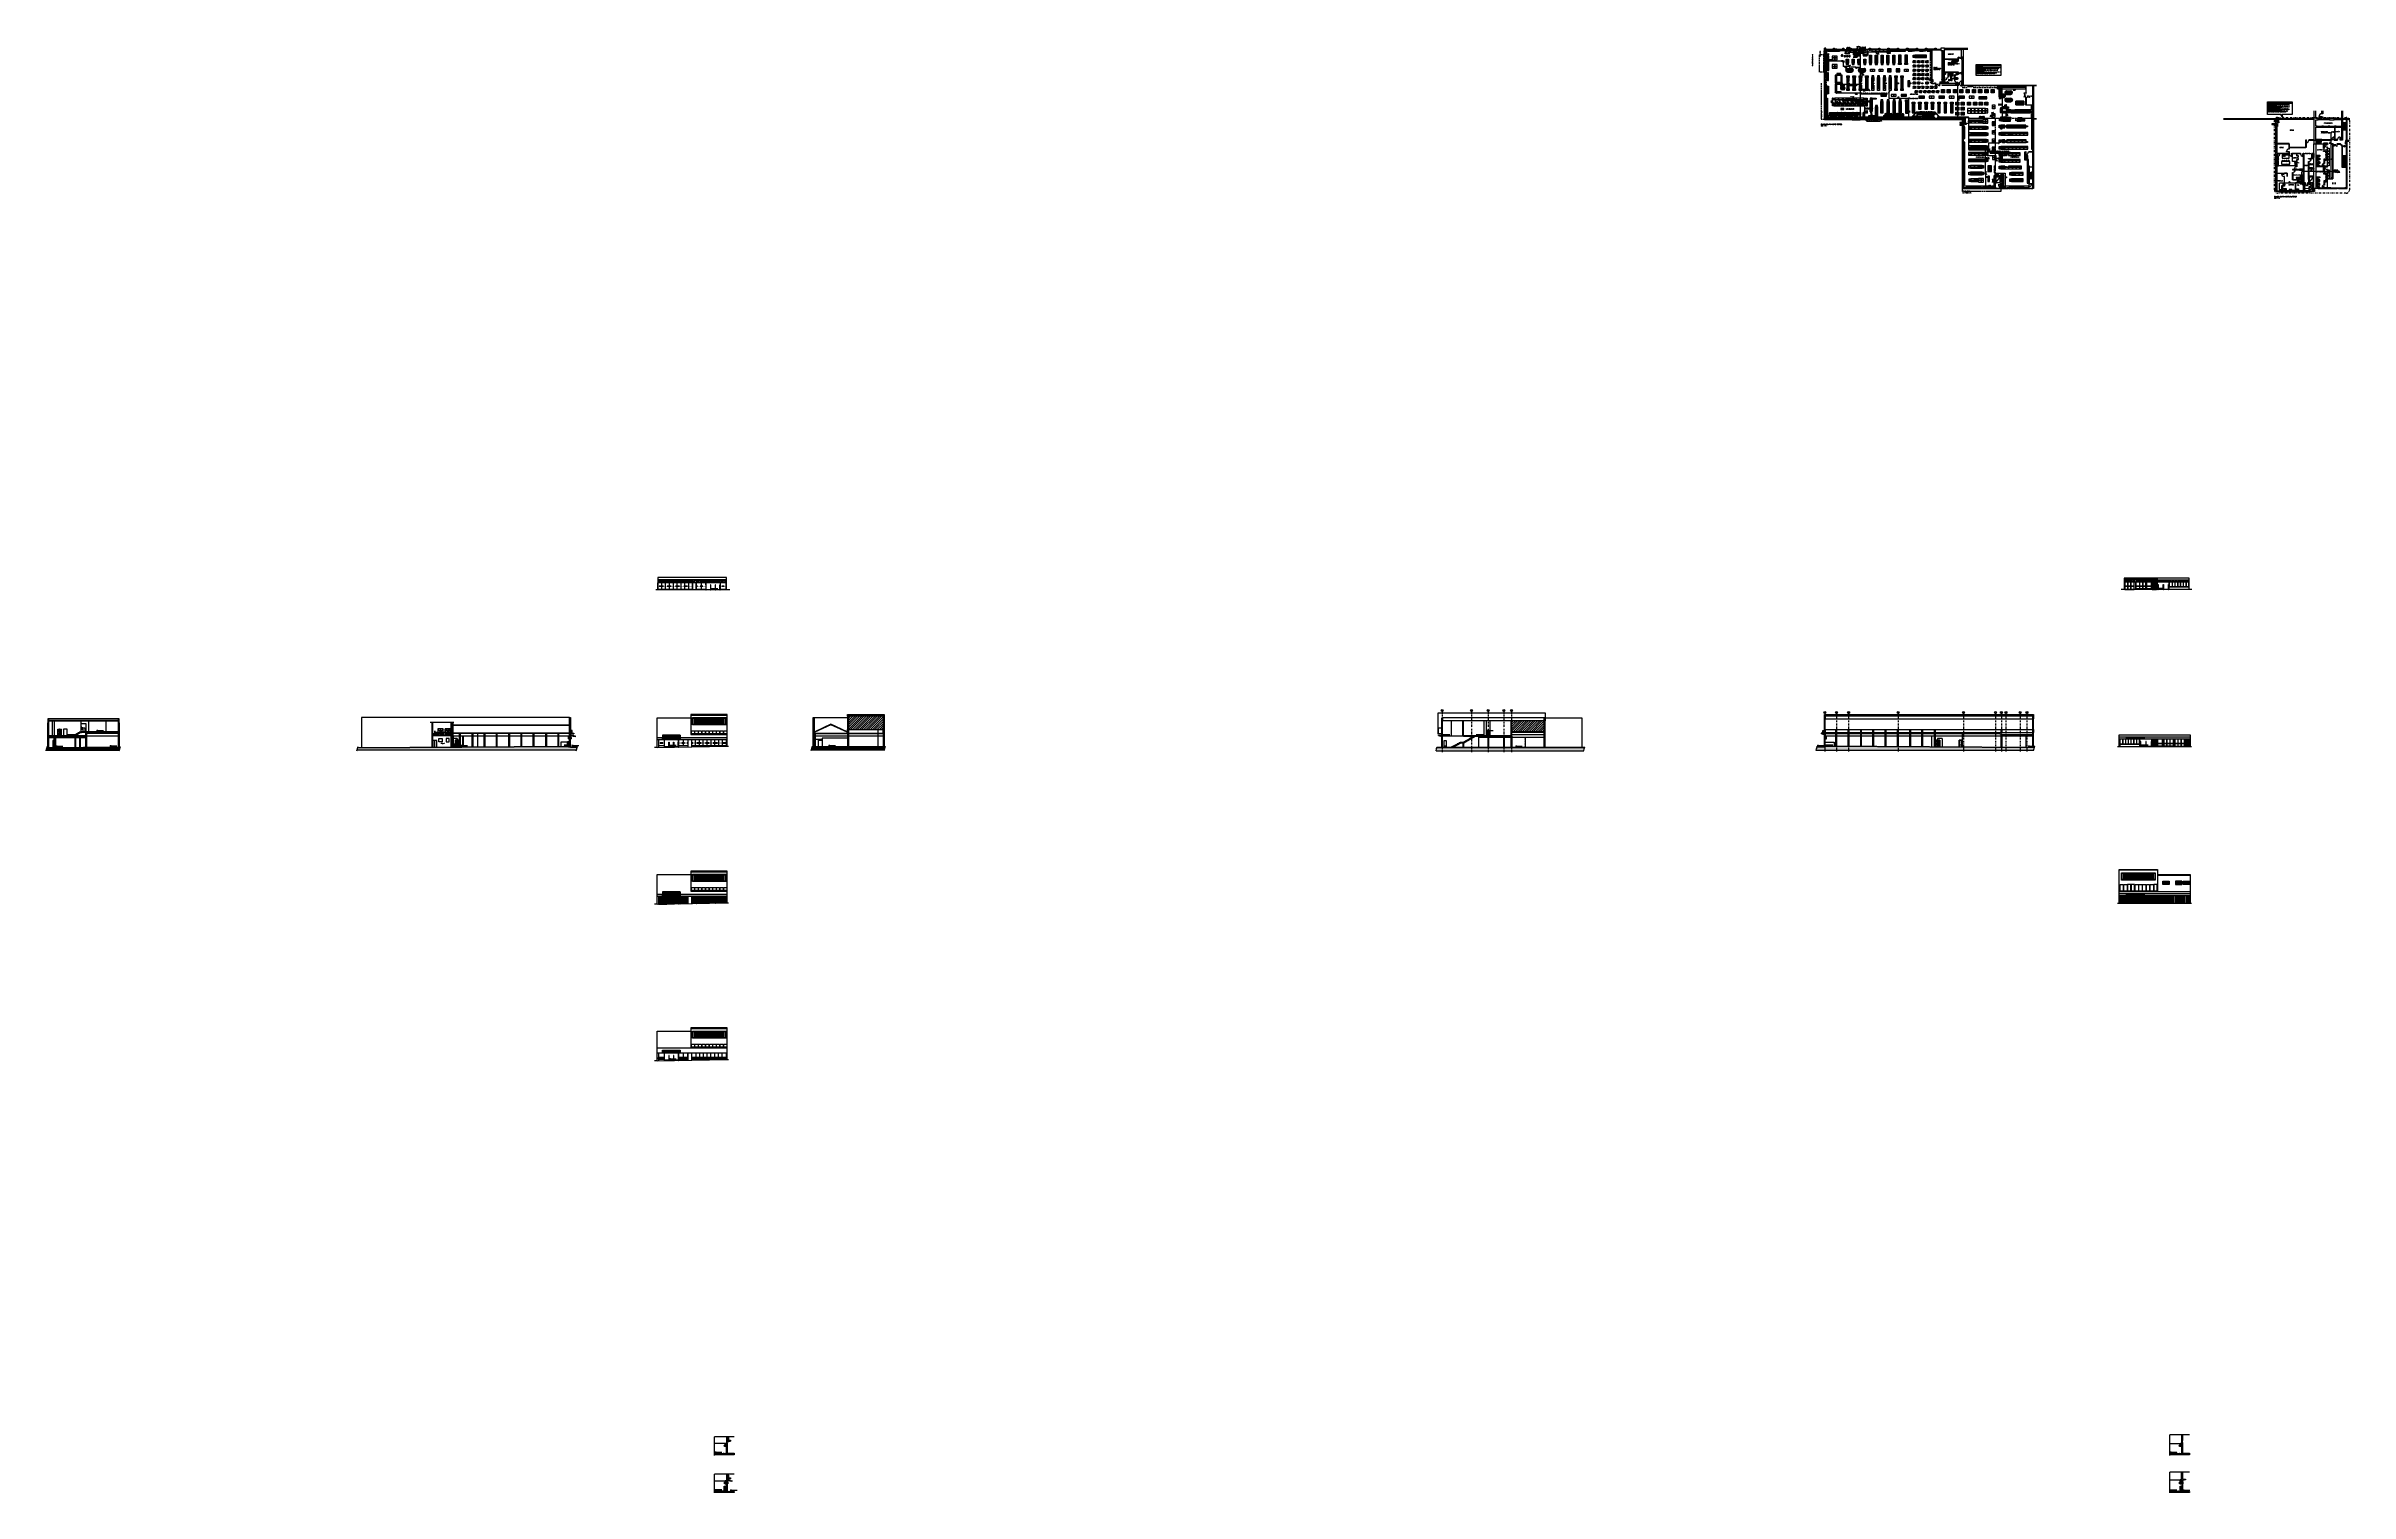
# Model space of a CAD drawing. Header units: metres. Extents: x -367 to 368, y -238 to 223.
import ezdxf
from ezdxf.enums import TextEntityAlignment as Align

# ---------------------------------------------------------------- set-up
doc = ezdxf.new("R2010")
doc.units = ezdxf.units.M
for name, pattern in [('BUR_BASE_R00$0$LA_BUR_CORTECC_R00$0$DASHDOT2', [0.5, 0.25, -0.125, 0, -0.125]), ('CONTINOUS', [0]), ('CONTINU', [0]), ('DASHDOT2', [0.5, 0.25, -0.125, 0, -0.125]), ('DIVIDE', [31.75, 12.7, -6.35, 0, -6.35, 0, -6.35]), ('LA_BAU_BASES GERAIS_R00$0$HIDDEN2', [0.1875, 0.125, -0.0625]), ('LA_BAU_BASES GERAIS_R00$0$LA_BAU_ALVENARIA TÉRREO_R01$0$HIDDEN2', [0.1875, 0.125, -0.0625]), ('LA_BAU_BASES GERAIS_R00$0$LA_BAU_CORTE AA_R00$0$DASHDOT2', [0.5, 0.25, -0.125, 0, -0.125]), ('LA_BAU_BASES GERAIS_R00$0$LA_BAU_CORTE BB_R00$0$DASHDOT2', [0.5, 0.25, -0.125, 0, -0.125]), ('LA_BAU_BASES GERAIS_R00$0$LA_BAU_CORTE BB_R00$0$DASHED2', [0.375, 0.25, -0.125]), ('LA_BAU_BASES GERAIS_R00$0$LA_BAU_EIXO CORTE BB_R00$0$DASHDOT', [1, 0.5, -0.25, 0, -0.25]), ('LA_BAU_BASES GERAIS_R00$0$LA_BAU_EIXO CORTE EE_R00$0$DASHDOT', [1, 0.5, -0.25, 0, -0.25]), ('LA_BAU_BASES GERAIS_R00$0$LA_BAU_FACHADAS_R01$0$DASHED2', [0.375, 0.25, -0.125]), ('LA_BAU_BASES GERAIS_R00$0$LA_BAU_FACHADAS_R01$0$HIDDEN2', [4.7625, 3.175, -1.5875]), ('LA_BAU_BASES GERAIS_R00$0$LA_BAU_LAYOUT SUPERIOR_R01$0$HIDDEN', [0.375, 0.25, -0.125]), ('LA_BAU_BASES GERAIS_R00$0$LA_BAU_MERC_R01$0$DASHDOT', [1, 0.5, -0.25, 0, -0.25]), ('LA_BAU_BASES GERAIS_R00$0$LA_BAU_MERC_R01$0$HIDDEN', [0.375, 0.25, -0.125])]:
    doc.linetypes.add(name, pattern=pattern)
for name, color, linetype in [('A-CALHA', 160, 'Continuous'), ('A-SIMBEST', 10, 'Continuous'), ('ELE-ELÉTRICA', 160, 'Continuous'), ('ELE-INDICAÇÕES', 10, 'Continuous'), ('ELE-INSTALAÇÕES', 160, 'Continuous'), ('ELE-TOMADAS', 10, 'Continuous'), ('ELE-VARIADOS', 10, 'Continuous'), ('ELETRICA', 160, 'Continuous'), ('ELETRODUTO', 3, 'Continuous'), ('FOLHA', 2, 'Continuous'), ('LA_BAU_BASES GERAIS_R00$0$ARQ-IND-DES', 2, 'Continuous'), ('LA_BAU_BASES GERAIS_R00$0$ARQ-MOB', 8, 'Continuous'), ('LA_BAU_BASES GERAIS_R00$0$ARQ-TXT', 7, 'Continuous'), ('LA_BAU_BASES GERAIS_R00$0$ARQ-XREF-ATT', 8, 'Continuous'), ('LA_BAU_BASES GERAIS_R00$0$base', 253, 'Continuous'), ('LA_BAU_BASES GERAIS_R00$0$BOCAS', 11, 'Continuous'), ('LA_BAU_BASES GERAIS_R00$0$LA_BAU_CORTE AA_R00$0$ARQ-IND-DES', 2, 'Continuous'), ('LA_BAU_BASES GERAIS_R00$0$LA_BAU_CORTE BB_R00$0$ARQ-HAC-252', 252, 'Continuous'), ('LA_BAU_BASES GERAIS_R00$0$LA_BAU_CORTE BB_R00$0$ARQ-IND-DES', 2, 'Continuous'), ('LA_BAU_BASES GERAIS_R00$0$LA_BAU_CORTE BB_R00$0$ARQ-IND-PRJ', 8, 'LA_BAU_BASES GERAIS_R00$0$LA_BAU_CORTE BB_R00$0$DASHED2'), ('LA_BAU_BASES GERAIS_R00$0$LA_BAU_CORTE CC_R01$0$ARQ-IND-DES', 2, 'Continuous'), ('LA_BAU_BASES GERAIS_R00$0$LA_BAU_CORTE DD_R00$0$ARQ-IND-DES', 2, 'Continuous'), ('LA_BAU_BASES GERAIS_R00$0$LA_BAU_CORTE EE_R01$0$ARQ-IND-DES', 2, 'Continuous'), ('LA_BAU_BASES GERAIS_R00$0$LA_BAU_EIXO CORTE BB_R00$0$ARQ-EXO', 9, 'LA_BAU_BASES GERAIS_R00$0$LA_BAU_EIXO CORTE BB_R00$0$DASHDOT'), ('LA_BAU_BASES GERAIS_R00$0$LA_BAU_EIXO CORTE BB_R00$0$ARQ-SMB', 1, 'Continuous'), ('LA_BAU_BASES GERAIS_R00$0$LA_BAU_EIXO CORTE BB_R00$0$ARQ-TXT', 7, 'Continuous'), ('LA_BAU_BASES GERAIS_R00$0$LA_BAU_EIXO CORTE EE_R00$0$ARQ-EXO', 9, 'LA_BAU_BASES GERAIS_R00$0$LA_BAU_EIXO CORTE EE_R00$0$DASHDOT'), ('LA_BAU_BASES GERAIS_R00$0$LA_BAU_EIXO CORTE EE_R00$0$ARQ-SMB', 1, 'Continuous'), ('LA_BAU_BASES GERAIS_R00$0$LA_BAU_EIXO CORTE EE_R00$0$ARQ-TXT', 7, 'Continuous'), ('LA_BAU_BASES GERAIS_R00$0$LA_BAU_FACHADAS_R01$0$ARQ-V02', 2, 'Continuous'), ('LA_BAU_BASES GERAIS_R00$0$LA_BAU_MERC_R01$0$CHECK-OUT', 6, 'Continuous'), ('LA_BAU_BASES GERAIS_R00$0$QUADROS', 7, 'Continuous'), ('Texto', 20, 'Continuous')]:
    doc.layers.add(name, color=color, linetype=linetype)
doc.styles.add('LA_BAU_BASES GERAIS_R00$0$Arial', font='arial.ttf')
doc.styles.add('LA_BAU_BASES GERAIS_R00$0$LA_BAU_CORTE AA_R00$0$R80-125-RS', font='romans.shx', dxfattribs={"height": 0.25375})
doc.styles.add('LA_BAU_BASES GERAIS_R00$0$LA_BAU_EIXO CORTE BB_R00$0$R80-100-RS', font='romans.shx', dxfattribs={"height": 0.203})
doc.styles.add('LA_BAU_BASES GERAIS_R00$0$LA_BAU_EIXO CORTE EE_R00$0$R80-100-RS', font='romans.shx', dxfattribs={"height": 0.203})
doc.styles.add('LA_BAU_BASES GERAIS_R00$0$LA_BAU_LAYOUT SUPERIOR_R01$0$Arial', font='arial.ttf')
doc.styles.add('LA_BAU_BASES GERAIS_R00$0$LA_BAU_MERC_R01$0$R40-125-RS', font='romans.shx', dxfattribs={"height": 0.1248})
doc.styles.add('LA_BAU_BASES GERAIS_R00$0$LA_BAU_MERC_R01$0$R60-125-RS', font='romans.shx', dxfattribs={"height": 0.19})
doc.styles.add('LA_BAU_BASES GERAIS_R00$0$LA_BAU_MERC_R01$0$R80-125-RS', font='romans.shx', dxfattribs={"height": 0.25375})
doc.styles.add('LA_BAU_BASES GERAIS_R00$0$LA_BAU_MERC_R01$0$RS09', font='romans', dxfattribs={"height": 0.09})
doc.styles.add('LA_BAU_BASES GERAIS_R00$0$LA_BAU_MERC_R01$0$RS50', font='ROMANS', dxfattribs={"height": 0.12})
doc.styles.add('LA_BAU_BASES GERAIS_R00$0$LA_BAU_MERC_R01$0$RS80', font='ROMANS', dxfattribs={"height": 0.18})
doc.styles.add('LA_BAU_BASES GERAIS_R00$0$R40-75-RS', font='romans.shx', dxfattribs={"height": 0.075})
doc.styles.add('LA_BAU_BASES GERAIS_R00$0$R60-100-RS', font='romans.shx', dxfattribs={"height": 0.152})
doc.styles.add('LA_BAU_BASES GERAIS_R00$0$R60-125-RS', font='romans.shx', dxfattribs={"height": 0.19})
doc.styles.add('LA_BAU_BASES GERAIS_R00$0$R80-100-RS', font='romans.shx', dxfattribs={"height": 0.203})
doc.styles.add('LA_BAU_BASES GERAIS_R00$0$Standard', font='txt')
doc.styles.get("Standard").update_dxf_attribs({"font": 'romans.shx'})
pattern_1 = [(45, (50, -100), (-0.07071068, 0.07071068), [])]
pattern_2 = [(45, (50, -50), (-0.00561266008, 0.00561266008), []), (135, (50, -50), (-0.00561266008, -0.00561266008), [])]
pattern_3 = [(0, (50, -50), (0, 0.125), [])]

# ---------------------------------------------------------------- blocks, each defined once
blk = doc.blocks.new('*U54')
at = {"layer": 'LA_BAU_BASES GERAIS_R00$0$LA_BAU_EIXO CORTE EE_R00$0$ARQ-EXO'}
blk.add_lwpolyline([(0, -0.32), (0, -13.38)], dxfattribs=at)
at = {"layer": 'LA_BAU_BASES GERAIS_R00$0$LA_BAU_EIXO CORTE EE_R00$0$ARQ-SMB'}
blk.add_circle((0, 0), 0.319, dxfattribs=at)
at = {"layer": 'LA_BAU_BASES GERAIS_R00$0$LA_BAU_EIXO CORTE EE_R00$0$ARQ-TXT', "style": 'LA_BAU_BASES GERAIS_R00$0$LA_BAU_EIXO CORTE EE_R00$0$R80-100-RS'}
blk.add_attdef('EIXO', text='', height=0.203, dxfattribs=at).set_placement((0, 0.11), align=Align.TOP_CENTER)
blk = doc.blocks.new('LA_BAU_BASES GERAIS_R00$0$LA_BAU_EIXO CORTE EE_R00')
at = {"layer": 'LA_BAU_BASES GERAIS_R00$0$LA_BAU_EIXO CORTE EE_R00$0$ARQ-EXO'}
for p, values in [((178.07, 11.36), {'EIXO': '7'}), ((187.45, 11.36), {'EIXO': '6'}), ((192.75, 11.36), {'EIXO': '5'}), ((197.75, 11.36), {'EIXO': '4'}), ((200.16, 11.36), {'EIXO': '3'})]:
    blk.add_blockref('*U54', p, dxfattribs=at).add_auto_attribs(values)
blk = doc.blocks.new('*U61')
at = {"layer": 'LA_BAU_BASES GERAIS_R00$0$ARQ-IND-DES'}
for points in [[(-0.25, 0), (0.7, 0)], [(0.56, -0.14), (0.7, 0), (0.56, 0.14)]]:
    blk.add_lwpolyline(points, dxfattribs=at)
blk.add_circle((0, 0), 0.075, dxfattribs=at)
at = {"layer": 'LA_BAU_BASES GERAIS_R00$0$ARQ-TXT', "style": 'LA_BAU_BASES GERAIS_R00$0$R60-100-RS'}
blk.add_attdef('INCL', text='', height=0.152, dxfattribs=at).set_placement((0.22, 0), align=Align.BOTTOM_CENTER)
blk = doc.blocks.new('*U62')
at = {"layer": 'LA_BAU_BASES GERAIS_R00$0$ARQ-MOB'}
for p, q in [((-0.18, 0.54), (-0.18, 0.51)), ((0.18, 0.54), (-0.18, 0.54)), ((0.18, 0.51), (-0.18, 0.51)), ((-0.11, 0.54), (-0.11, 0.55)), ((-0.11, 0.55), (0.11, 0.55)), ((-0.11, 0.5), (-0.11, 0.51)), ((0.11, 0.55), (0.11, 0.54)), ((0.11, 0.51), (0.11, 0.5)), ((0.18, 0.54), (0.18, 0.51))]:
    blk.add_line(p, q, dxfattribs=at)
blk.add_lwpolyline([(-0.25, 0.5), (0.25, 0.5), (0.25, 0), (-0.25, 0)], close=True, dxfattribs=at)
at = {"layer": 'LA_BAU_BASES GERAIS_R00$0$ARQ-MOB', "style": 'LA_BAU_BASES GERAIS_R00$0$Arial', "text_generation_flag": 6, "width": 1}
blk.add_text('$$', height=0.109, rotation=180.00242, dxfattribs=at).set_placement((0, 0.25), align=Align.MIDDLE)
at = {"layer": 'LA_BAU_BASES GERAIS_R00$0$ARQ-TXT', "color": 8, "style": 'LA_BAU_BASES GERAIS_R00$0$R40-75-RS'}
blk.add_text('1.4', height=0.075, rotation=360, dxfattribs=at).set_placement((0.06, 0.04))
blk = doc.blocks.new('LA_BAU_BASES GERAIS_R00$0$LA_BAU_ALVENARIA TÉRREO_R01$0$JAN')
for p, q in [((0, -0.06), (1, -0.06)), ((0, -0.09), (1, -0.09))]:
    blk.add_line(p, q)
blk = doc.blocks.new('LA_BAU_BASES GERAIS_R00$0$LA_BAU_ALVENARIA TÉRREO_R01$0$PIL')
blk.add_lwpolyline([(-0.5, 0.5), (0.5, 0.5), (0.5, -0.5), (-0.5, -0.5)], close=True)
blk = doc.blocks.new('LA_BAU_BASES GERAIS_R00$0$LA_BAU_ALVENARIA TÉRREO_R01$0$A$C718C13CF')
for p, q in [((0.03, 0.26), (0.03, 0.23)), ((0.03, 0.26), (0.03, 0.23)), ((0.12, 0.26), (0.03, 0.26)), ((0.12, 0.26), (0.03, 0.26)), ((0.12, 0.23), (0.03, 0.23)), ((0.12, 0.23), (0.03, 0.23)), ((0.21, 0.23), (0.18, 0.23)), ((0.21, 0.23), (0.18, 0.23)), ((0.21, 0.26), (0.19, 0.26)), ((0.21, 0.26), (0.19, 0.26))]:
    blk.add_line(p, q)
for points in [[(0.4, 0.24, 0.034357), (0.39, 0.34, 0.320642), (0.26, 0.48, 0.205325), (0, 0.42)], [(0.4, 0.24, -0.034357), (0.39, 0.14, -0.320642), (0.26, 0.01, -0.186568), (0.02, 0.05)], [(0.4, 0.24, -0.034357), (0.39, 0.14, -0.320642), (0.26, 0.01, -0.186568), (0.02, 0.05)], [(0.35, 0.24, 0.034703), (0.34, 0.33, 0.286734), (0.24, 0.43, 0.276978), (0.09, 0.36), (0.09, 0.36)], [(0.35, 0.24, -0.034703), (0.34, 0.15, -0.286734), (0.24, 0.06, -0.276978), (0.09, 0.13), (0.09, 0.14)]]:
    blk.add_lwpolyline(points, format="xyb")
for points in [[(0.09, 0.36), (0.09, 0.26)], [(0.09, 0.33), (0.09, 0.26)], [(0.09, 0.23), (0.09, 0.13)]]:
    blk.add_lwpolyline(points)
blk.add_lwpolyline([(0.17, 0.28, -1.821489), (0.19, 0.26, 0.241819), (0.17, 0.24, 0.241819), (0.19, 0.22, -1.821489), (0.17, 0.21, 0.241819), (0.15, 0.22, 0.241819), (0.14, 0.21, -1.821489), (0.12, 0.23, 0.241819), (0.14, 0.24, 0.241819), (0.12, 0.26, -1.821489), (0.14, 0.28, 0.241819), (0.15, 0.26, 0.241819)], format="xyb", close=True)
blk.add_circle((0.15, 0.24), 0.0167)
blk.add_circle((0.15, 0.24), 0.0167)
blk.add_arc((0.21, 0.24), 0.015, 270, 90)
blk = doc.blocks.new('LA_BAU_BASES GERAIS_R00$0$LA_BAU_ALVENARIA TÉRREO_R01$0$mainel')
for p, q in [((244.76, 177.71), (244.84, 177.71)), ((244.76, 177.71), (244.76, 177.71)), ((244.8, 177.71), (244.76, 177.71)), ((244.76, 177.71), (244.76, 177.71)), ((244.76, 177.71), (244.8, 177.71)), ((244.84, 177.68), (244.76, 177.68)), ((244.8, 177.68), (244.76, 177.68)), ((244.76, 177.68), (244.76, 177.68)), ((244.76, 177.68), (244.8, 177.68)), ((244.8, 177.71), (244.8, 177.68)), ((244.8, 177.68), (244.8, 177.71)), ((244.8, 177.71), (244.8, 177.68)), ((244.8, 177.68), (244.8, 177.71)), ((244.8, 177.71), (244.84, 177.71)), ((244.84, 177.71), (244.8, 177.71)), ((244.8, 177.68), (244.84, 177.68)), ((244.84, 177.68), (244.8, 177.68)), ((244.84, 177.71), (244.84, 177.71)), ((244.84, 177.68), (244.84, 177.68))]:
    blk.add_line(p, q)
blk = doc.blocks.new('LA_BAU_BASES GERAIS_R00$0$LA_BAU_ALVENARIA TÉRREO_R01')
at = {"layer": 'LA_BAU_BASES GERAIS_R00$0$base'}
h = blk.add_hatch(color=256, dxfattribs=at)
h.dxf.hatch_style = 1
h.paths.add_polyline_path([(200.45, 222.67), (200, 222.67), (200, 222.47), (200.3, 222.47), (200.45, 222.47)])
h = blk.add_hatch(color=256, dxfattribs=at)
h.dxf.hatch_style = 1
h.paths.add_polyline_path([(200.3, 222.47), (200, 222.47), (200, 222.17), (200.3, 222.17)])
h = blk.add_hatch(color=256, dxfattribs=at)
h.dxf.hatch_style = 1
h.paths.add_polyline_path([(200.32, 222.17), (200.3, 222.17), (200, 222.17), (200, 221.92), (200.1, 221.92), (200.1, 221.97), (200.13, 221.97), (200.13, 221.92), (200.32, 221.92)])
at = {"layer": 'LA_BAU_BASES GERAIS_R00$0$base', "linetype": 'Continuous'}
h = blk.add_hatch(dxfattribs=at)
h.set_pattern_fill('AR-SAND', color=256, scale=0.001)
h.set_pattern_definition([(37.5, (200.28075, 221.34079), (-0.0016, 0.0489413), [0, -0.038608, 0, -0.04318, 0, -0.041275]), (7.5, (200.28075, 221.34079), (0.0449523, 0.0716825), [0, -0.020828, 0, -0.034798, 0, -0.013335]), (327.5, (200.249507, 221.34079), (0.0790992, 0.0001437), [0, -0.0127, 0, -0.04572, 0, -0.05969]), (317.5, (200.24951, 221.34079), (0.0763556, 0.022293), [0, -0.00635, 0, -0.029972, 0, -0.03429])])
h.paths.add_polyline_path([(200.3, 221.92), (200.22, 221.92), (200.22, 221.89), (200.22, 220.18), (200.22, 220.15), (200.3, 220.15)])
h.paths.add_polyline_path([(200.12, 220.15), (200.19, 220.15), (200.19, 221.92), (200.12, 221.92)])
at = {"layer": 'LA_BAU_BASES GERAIS_R00$0$base'}
h = blk.add_hatch(color=256, dxfattribs=at)
h.dxf.hatch_style = 1
h.paths.add_polyline_path([(203.22, 222.67), (202.93, 222.67), (202.93, 222.42), (203.22, 222.42)])
at = {"layer": 'LA_BAU_BASES GERAIS_R00$0$base', "linetype": 'Continuous'}
h = blk.add_hatch(color=256, dxfattribs=at)
h.dxf.hatch_style = 1
h.paths.add_polyline_path([(204, 222.47), (203.7, 222.47), (203.7, 222.17), (204, 222.17)])
h = blk.add_hatch(color=256, dxfattribs=at)
h.dxf.hatch_style = 1
h.paths.add_polyline_path([(206.22, 222.67), (205.93, 222.67), (205.93, 222.42), (206.22, 222.42)])
h = blk.add_hatch(color=256, dxfattribs=at)
h.dxf.hatch_style = 1
h.paths.add_polyline_path([(207.9, 222.47), (207.6, 222.47), (207.6, 222.17), (207.9, 222.17)])
h = blk.add_hatch(color=256, dxfattribs=at)
h.dxf.hatch_style = 1
h.paths.add_polyline_path([(208.6, 222.67), (208.35, 222.67), (208.35, 222.42), (208.6, 222.42)])
h = blk.add_hatch(color=256, dxfattribs=at)
h.dxf.hatch_style = 1
h.paths.add_polyline_path([(211.75, 222.67), (211.34, 222.67), (211.34, 222.35), (211.75, 222.35)])
h = blk.add_hatch(color=256, dxfattribs=at)
h.dxf.hatch_style = 1
h.paths.add_polyline_path([(214.72, 222.67), (214.27, 222.67), (214.27, 221.96), (214.72, 221.96)])
h = blk.add_hatch(color=256, dxfattribs=at)
h.dxf.hatch_style = 1
h.paths.add_polyline_path([(217.74, 222.67), (217.39, 222.67), (217.39, 222.32), (217.74, 222.32)])
h = blk.add_hatch(color=256, dxfattribs=at)
h.dxf.hatch_style = 1
h.paths.add_polyline_path([(220.67, 222.67), (220.3, 222.67), (220.3, 222.42), (220.67, 222.42)])
h = blk.add_hatch(color=256, dxfattribs=at)
h.dxf.hatch_style = 1
h.paths.add_polyline_path([(220.67, 222.42), (220.3, 222.42), (220.3, 222.07), (220.67, 222.07)])
h = blk.add_hatch(color=256, dxfattribs=at)
h.dxf.hatch_style = 1
h.paths.add_polyline_path([(223.65, 222.67), (223.3, 222.67), (223.3, 222.33), (223.65, 222.33)])
h = blk.add_hatch(color=256, dxfattribs=at)
h.dxf.hatch_style = 1
h.paths.add_polyline_path([(226.47, 222.67), (226.17, 222.67), (226.17, 222.42), (226.47, 222.42)])
h = blk.add_hatch(color=256, dxfattribs=at)
h.dxf.hatch_style = 1
h.paths.add_polyline_path([(226.47, 222.42), (226.17, 222.42), (226.17, 221.97), (226.47, 221.97)])
h = blk.add_hatch(color=256, dxfattribs=at)
h.dxf.hatch_style = 1
h.paths.add_polyline_path([(226.78, 222.67), (226.47, 222.67), (226.47, 222.42), (226.78, 222.42)])
h = blk.add_hatch(color=256, dxfattribs=at)
h.dxf.hatch_style = 1
h.paths.add_polyline_path([(226.78, 222.42), (226.47, 222.42), (226.47, 221.97), (226.78, 221.97)])
h = blk.add_hatch(color=256, dxfattribs=at)
h.dxf.hatch_style = 1
h.paths.add_polyline_path([(229.76, 222.67), (229.41, 222.67), (229.41, 222.35), (229.76, 222.35)])
h = blk.add_hatch(color=256, dxfattribs=at)
h.dxf.hatch_style = 1
h.paths.add_polyline_path([(232.75, 222.67), (232.28, 222.67), (232.28, 222.42), (232.75, 222.42)])
h = blk.add_hatch(color=256, dxfattribs=at)
h.dxf.hatch_style = 1
h.paths.add_polyline_path([(232.75, 222.42), (232.28, 222.42), (232.28, 221.96), (232.75, 221.96)])
h = blk.add_hatch(color=256, dxfattribs=at)
h.dxf.hatch_style = 1
h.paths.add_polyline_path([(235.64, 222.69), (235.3, 222.69), (235.3, 222.39), (235.64, 222.39)])
h = blk.add_hatch(color=256, dxfattribs=at)
h.dxf.hatch_style = 1
h.paths.add_polyline_path([(238.66, 222.67), (238.35, 222.67), (238.35, 222.42), (238.66, 222.42)])
h = blk.add_hatch(color=256, dxfattribs=at)
h.dxf.hatch_style = 1
h.paths.add_polyline_path([(241.56, 222.67), (241.25, 222.67), (241.25, 222.42), (241.56, 222.42)])
h = blk.add_hatch(color=256, dxfattribs=at)
h.dxf.hatch_style = 1
h.paths.add_polyline_path([(244.56, 222.67), (244.25, 222.67), (244.25, 222.42), (244.56, 222.42)])
h = blk.add_hatch(dxfattribs=at)
h.set_pattern_fill('AR-SAND', color=256, scale=0.001)
h.paths.add_polyline_path([(200.05, 220.15), (200, 220.15), (200, 215.54), (200.05, 215.54)])
h = blk.add_hatch(dxfattribs=at)
h.set_pattern_fill('AR-SAND', color=256, scale=0.001)
h.paths.add_polyline_path([(200.25, 220.15), (200.2, 220.15), (200.2, 215.54), (200.25, 215.54)])
h = blk.add_hatch(dxfattribs=at)
h.set_pattern_fill('AR-SAND', color=256, scale=0.001)
h.paths.add_polyline_path([(200.45, 220.15), (200.4, 220.15), (200.4, 215.54), (200.45, 215.54)])
h = blk.add_hatch(dxfattribs=at)
h.set_pattern_fill('AR-SAND', color=256, scale=0.001)
h.paths.add_polyline_path([(200.6, 215.54), (200.6, 215.54), (200.6, 220.15), (200.65, 220.15), (200.65, 220.14), (200.6, 220.14), (200.6, 220.04), (200.65, 220.04), (200.65, 218.64), (200.6, 218.64), (200.6, 218.54), (200.65, 218.54), (200.65, 217.14), (200.6, 217.14), (200.6, 217.03), (200.65, 217.03), (200.65, 215.64), (200.6, 215.64)])
h = blk.add_hatch(dxfattribs=at)
h.set_pattern_fill('AR-SAND', color=256, scale=0.001)
h.paths.add_polyline_path([(200.8, 220.03), (200.85, 220.03), (200.85, 218.64), (200.8, 218.64)])
h = blk.add_hatch(dxfattribs=at)
h.set_pattern_fill('AR-SAND', color=256, scale=0.001)
h.paths.add_polyline_path([(200.8, 218.53), (200.85, 218.53), (200.85, 217.14), (200.8, 217.14)])
h = blk.add_hatch(dxfattribs=at)
h.set_pattern_fill('AR-SAND', color=256, scale=0.001)
h.paths.add_polyline_path([(200.8, 217.02), (200.85, 217.02), (200.85, 215.64), (200.8, 215.64)])
h = blk.add_hatch(dxfattribs=at)
h.set_pattern_fill('AR-SAND', color=256, scale=0.001)
h.paths.add_polyline_path([(201, 215.64), (201, 217.03), (201.02, 217.03), (201.02, 217.14), (201, 217.14), (201, 218.54), (201.02, 218.54), (201.02, 218.64), (201, 218.64), (201, 220.04), (201.02, 220.04), (201.02, 220.14), (201, 220.14), (201, 220.15), (201.05, 220.15), (201.05, 215.54), (201.02, 215.54), (201.02, 215.64)])
h = blk.add_hatch(dxfattribs=at)
h.set_pattern_fill('AR-SAND', color=256, scale=0.001)
h.paths.add_polyline_path([(201.25, 220.15), (201.2, 220.15), (201.2, 215.54), (201.25, 215.54)])
h = blk.add_hatch(dxfattribs=at)
h.set_pattern_fill('AR-SAND', color=256, scale=0.001)
h.paths.add_polyline_path([(201.44, 220.15), (201.4, 220.15), (201.4, 215.54), (201.44, 215.54)])
h = blk.add_hatch(color=256, dxfattribs=at)
h.dxf.hatch_style = 1
h.paths.add_polyline_path([(200.3, 212.5), (200.13, 212.5), (200.13, 212.45), (200.1, 212.45), (200.1, 212.5), (200, 212.5), (200, 211.35), (200.03, 211.35), (200.03, 211.39), (200.06, 211.39), (200.06, 211.35), (200.3, 211.35)])
h = blk.add_hatch(dxfattribs=at)
h.set_pattern_fill('AR-SAND', color=256, scale=0.001)
h.paths.add_polyline_path([(200.3, 211.35), (200.23, 211.35), (200.23, 200.25), (200.3, 200.25)])
h.paths.add_polyline_path([(200.22, 211.35), (200.15, 211.35), (200.15, 200.25), (200.22, 200.25)])
h = blk.add_hatch(color=256, dxfattribs=at)
h.dxf.hatch_style = 1
h.paths.add_polyline_path([(204, 211.65), (203.7, 211.65), (203.7, 211.35), (204, 211.35)])
h = blk.add_hatch(color=256, dxfattribs=at)
h.dxf.hatch_style = 1
h.paths.add_polyline_path([(207.9, 211.65), (207.6, 211.65), (207.6, 211.35), (207.9, 211.35)])
h = blk.add_hatch(color=256, dxfattribs=at)
h.dxf.hatch_style = 1
h.paths.add_polyline_path([(211.9, 211.65), (211.6, 211.65), (211.6, 211.35), (211.9, 211.35)])
h = blk.add_hatch(color=256, dxfattribs=at)
h.dxf.hatch_style = 1
h.paths.add_polyline_path([(215.8, 211.65), (215.5, 211.65), (215.5, 211.35), (215.8, 211.35)])
h = blk.add_hatch(color=256, dxfattribs=at)
h.dxf.hatch_style = 1
h.paths.add_polyline_path([(219.7, 211.65), (219.4, 211.65), (219.4, 211.35), (219.7, 211.35)])
h = blk.add_hatch(color=256, dxfattribs=at)
h.dxf.hatch_style = 1
h.paths.add_polyline_path([(223.67, 211.65), (223.37, 211.65), (223.37, 211.35), (223.67, 211.35)])
h = blk.add_hatch(color=256, dxfattribs=at)
h.dxf.hatch_style = 1
h.paths.add_polyline_path([(227.57, 211.65), (227.27, 211.65), (227.27, 211.35), (227.57, 211.35)])
h = blk.add_hatch(color=256, dxfattribs=at)
h.dxf.hatch_style = 1
h.paths.add_polyline_path([(231.42, 211.65), (231.12, 211.65), (231.12, 211.35), (231.42, 211.35)])
h = blk.add_hatch(color=256, dxfattribs=at)
h.dxf.hatch_style = 1
h.paths.add_polyline_path([(235.42, 211.65), (235.25, 211.65), (235.25, 211.35), (235.42, 211.35)])
h.paths.add_polyline_path([(235.25, 211.65), (235.12, 211.65), (235.12, 211.35), (235.25, 211.35)])
at = {"layer": 'LA_BAU_BASES GERAIS_R00$0$base'}
h = blk.add_hatch(color=256, dxfattribs=at)
h.dxf.hatch_style = 1
h.paths.add_polyline_path([(256.63, 207.45), (256.33, 207.45), (256.33, 207.15), (256.63, 207.15)])
h = blk.add_hatch(color=256, dxfattribs=at)
h.dxf.hatch_style = 1
h.paths.add_polyline_path([(256.63, 203.75), (256.33, 203.75), (256.33, 203.45), (256.63, 203.45)])
at = {"layer": 'LA_BAU_BASES GERAIS_R00$0$base', "linetype": 'Continuous'}
h = blk.add_hatch(color=256, dxfattribs=at)
h.dxf.hatch_style = 1
h.paths.add_polyline_path([(256.63, 200.29), (256.33, 200.29), (256.33, 199.89), (256.63, 199.89), (256.63, 200.04), (256.63, 200.04)])
h = blk.add_hatch(color=256, dxfattribs=at)
h.dxf.hatch_style = 1
h.paths.add_polyline_path([(257.93, 200.29), (256.63, 200.29), (256.63, 200.04), (257.93, 200.04)])
h = blk.add_hatch(color=256, dxfattribs=at)
h.dxf.hatch_style = 1
h.paths.add_polyline_path([(263.21, 200.29), (261.71, 200.29), (261.71, 200.04), (263.21, 200.04)])
at = {"layer": 'LA_BAU_BASES GERAIS_R00$0$base'}
h = blk.add_hatch(color=256, dxfattribs=at)
h.dxf.hatch_style = 1
h.paths.add_polyline_path([(256.63, 197.22), (256.33, 197.22), (256.33, 196.82), (256.63, 196.82)])
h = blk.add_hatch(color=256, dxfattribs=at)
h.dxf.hatch_style = 1
h.paths.add_polyline_path([(256.63, 193.42), (256.33, 193.42), (256.33, 193.02), (256.63, 193.02)])
at = {"layer": 'LA_BAU_BASES GERAIS_R00$0$base', "linetype": 'Continuous'}
h = blk.add_hatch(color=256, dxfattribs=at)
h.dxf.hatch_style = 1
h.paths.add_polyline_path([(258.1, 197.9), (257.8, 197.9), (257.8, 197.6), (258.1, 197.6)])
at = {"layer": 'LA_BAU_BASES GERAIS_R00$0$base'}
h = blk.add_hatch(color=256, dxfattribs=at)
h.dxf.hatch_style = 1
h.paths.add_polyline_path([(258.1, 192.9), (257.8, 192.9), (257.8, 192.6), (258.1, 192.6)])
h = blk.add_hatch(color=256, dxfattribs=at)
h.dxf.hatch_style = 1
h.paths.add_polyline_path([(264.8, 197.9), (264.5, 197.9), (264.5, 197.6), (264.8, 197.6)])
h = blk.add_hatch(color=256, dxfattribs=at)
h.dxf.hatch_style = 1
h.paths.add_polyline_path([(264.8, 192.9), (264.5, 192.9), (264.5, 192.6), (264.8, 192.6)])
h = blk.add_hatch(color=256, dxfattribs=at)
h.dxf.hatch_style = 1
h.paths.add_polyline_path([(254.75, 187.88), (254.43, 187.88), (254.43, 187.19), (254.75, 187.19)])
h = blk.add_hatch(color=256, dxfattribs=at)
h.dxf.hatch_style = 1
h.paths.add_polyline_path([(256.75, 187.72), (256.33, 187.72), (256.33, 187.19), (256.75, 187.19)])
h = blk.add_hatch(color=256, dxfattribs=at)
h.dxf.hatch_style = 1
h.paths.add_polyline_path([(258.1, 188.7), (257.8, 188.7), (257.8, 188.4), (258.1, 188.4)])
at = {"layer": 'LA_BAU_BASES GERAIS_R00$0$base', "linetype": 'Continuous'}
h = blk.add_hatch(color=256, dxfattribs=at)
h.dxf.hatch_style = 1
h.paths.add_polyline_path([(258.1, 184.95), (257.8, 184.95), (257.8, 184.65), (258.1, 184.65)])
h = blk.add_hatch(dxfattribs=at)
h.set_pattern_fill('AR-SAND', color=256, scale=0.001)
h.paths.add_polyline_path([(250.7, 178.2), (244.37, 178.2), (244.37, 178.09), (250.7, 178.09)])
h = blk.add_hatch(dxfattribs=at)
h.set_pattern_fill('AR-SAND', color=256, scale=0.001)
h.paths.add_polyline_path([(244.37, 178.08), (250.7, 178.08), (250.7, 177.98), (244.37, 177.98)])
h = blk.add_hatch(dxfattribs=at)
h.set_pattern_fill('AR-SAND', color=256, scale=0.001)
h.paths.add_polyline_path([(250.7, 178.6), (250.85, 178.6), (250.85, 178.55), (250.7, 178.55)])
h = blk.add_hatch(dxfattribs=at)
h.set_pattern_fill('AR-SAND', color=256, scale=0.001)
h.paths.add_polyline_path([(250.7, 178.4), (250.84, 178.4), (250.84, 178.35), (250.7, 178.35)])
h = blk.add_hatch(dxfattribs=at)
h.set_pattern_fill('AR-SAND', color=256, scale=0.001)
h.paths.add_polyline_path([(254.5, 178.2), (250.7, 178.2), (250.7, 178.15), (254.5, 178.15)])
h = blk.add_hatch(dxfattribs=at)
h.set_pattern_fill('AR-SAND', color=256, scale=0.001)
h.paths.add_polyline_path([(252.55, 178.55), (250.95, 178.55), (250.95, 178.6), (252.55, 178.6)])
h = blk.add_hatch(dxfattribs=at)
h.set_pattern_fill('AR-SAND', color=256, scale=0.001)
h.paths.add_polyline_path([(250.96, 178.4), (252.54, 178.4), (252.54, 178.35), (250.96, 178.35)])
h = blk.add_hatch(dxfattribs=at)
h.set_pattern_fill('AR-SAND', color=256, scale=0.001)
h.paths.add_polyline_path([(251.42, 177.98), (251.42, 177.98), (251.46, 177.98), (251.46, 177.98), (251.38, 177.98), (251.38, 177.98), (251.42, 177.98), (251.42, 177.98)])
h = blk.add_hatch(dxfattribs=at)
h.set_pattern_fill('AR-SAND', color=256, scale=0.001)
h.paths.add_polyline_path([(254.25, 178.55), (252.65, 178.55), (252.65, 178.6), (254.25, 178.6)])
h = blk.add_hatch(dxfattribs=at)
h.set_pattern_fill('AR-SAND', color=256, scale=0.001)
h.paths.add_polyline_path([(252.66, 178.4), (254.24, 178.4), (254.24, 178.35), (252.66, 178.35)])
h = blk.add_hatch(dxfattribs=at)
h.set_pattern_fill('AR-SAND', color=256, scale=0.001)
h.paths.add_polyline_path([(254.35, 178.6), (254.5, 178.6), (254.5, 178.55), (254.35, 178.55)])
h = blk.add_hatch(dxfattribs=at)
h.set_pattern_fill('AR-SAND', color=256, scale=0.001)
h.paths.add_polyline_path([(254.36, 178.4), (254.5, 178.4), (254.5, 178.35), (254.36, 178.35)])
at = {"layer": 'LA_BAU_BASES GERAIS_R00$0$base'}
h = blk.add_hatch(color=256, dxfattribs=at)
h.dxf.hatch_style = 1
h.paths.add_polyline_path([(256.4, 178.2), (256.13, 178.2), (256.13, 177.95), (256.4, 177.95), (256.4, 178), (256.36, 178), (256.36, 178.03), (256.4, 178.03)])
h = blk.add_hatch(dxfattribs=at)
h.set_pattern_fill('AR-SAND', color=256, scale=0.001)
h.paths.add_polyline_path([(257.93, 178.2), (256.4, 178.2), (256.4, 178.09), (257.93, 178.09)])
at = {"layer": 'LA_BAU_BASES GERAIS_R00$0$base', "linetype": 'Continuous'}
h = blk.add_hatch(dxfattribs=at)
h.set_pattern_fill('AR-SAND', color=256, scale=0.001)
h.paths.add_polyline_path([(256.4, 178.08), (257.93, 178.08), (257.93, 178.02), (256.4, 178.02)])
h = blk.add_hatch(color=256, dxfattribs=at)
h.dxf.hatch_style = 1
h.paths.add_polyline_path([(258.1, 181.65), (257.8, 181.65), (257.8, 181.35), (258.1, 181.35)])
at = {"layer": 'LA_BAU_BASES GERAIS_R00$0$base'}
h = blk.add_hatch(color=256, dxfattribs=at)
h.dxf.hatch_style = 1
h.paths.add_polyline_path([(258.23, 178.2), (257.93, 178.2), (257.93, 178.03), (257.97, 178.03), (257.97, 178), (257.93, 178), (257.93, 177.95), (258.23, 177.95), (258.23, 178), (258.18, 178), (258.18, 178.03), (258.23, 178.03)])
h = blk.add_hatch(dxfattribs=at)
h.set_pattern_fill('AR-SAND', color=256, scale=0.001)
h.paths.add_polyline_path([(261.38, 178.2), (258.23, 178.2), (258.23, 178.09), (261.38, 178.09)])
at = {"layer": 'LA_BAU_BASES GERAIS_R00$0$base', "linetype": 'Continuous'}
h = blk.add_hatch(dxfattribs=at)
h.set_pattern_fill('AR-SAND', color=256, scale=0.001)
h.paths.add_polyline_path([(258.23, 178.08), (261.38, 178.08), (261.38, 178.02), (258.23, 178.02)])
at = {"layer": 'LA_BAU_BASES GERAIS_R00$0$base'}
h = blk.add_hatch(color=256, dxfattribs=at)
h.dxf.hatch_style = 1
h.paths.add_polyline_path([(261.93, 178.2), (261.38, 178.2), (261.38, 178.03), (261.42, 178.03), (261.42, 178), (261.38, 178), (261.38, 177.95), (261.93, 177.95), (261.93, 178), (261.88, 178), (261.88, 178.03), (261.93, 178.03)])
at = {"layer": 'LA_BAU_BASES GERAIS_R00$0$base', "linetype": 'Continuous'}
h = blk.add_hatch(dxfattribs=at)
h.set_pattern_fill('AR-SAND', color=256, scale=0.001)
h.paths.add_polyline_path([(264.89, 178.2), (261.93, 178.2), (261.93, 178.09), (264.89, 178.09)])
at = {"layer": 'LA_BAU_BASES GERAIS_R00$0$base'}
h = blk.add_hatch(dxfattribs=at)
h.set_pattern_fill('AR-SAND', color=256, scale=0.001)
h.paths.add_polyline_path([(261.93, 178.08), (264.89, 178.08), (264.89, 178.02), (261.93, 178.02)])
at = {"layer": 'LA_BAU_BASES GERAIS_R00$0$base', "linetype": 'LA_BAU_BASES GERAIS_R00$0$LA_BAU_FACHADAS_R01$0$DASHED2'}
for p, q in [((198.51, 215.04), (198.51, 220.64)), ((200, 220.64), (198.51, 220.64)), ((199.99, 220.64), (199.99, 222.15)), ((200.66, 200.25), (200.66, 222.15)), ((200, 215.04), (198.51, 215.04)), ((199, 211.6), (199, 200)), ((200, 200), (199, 200)), ((244.01, 177.95), (244.01, 176.95)), ((246.46, 177.94), (244.01, 177.94)), ((256.34, 176.95), (244.01, 176.95)), ((254.5, 178.65), (244.37, 178.65)), ((252.06, 177.94), (266.75, 177.94)), ((256.34, 177.95), (256.34, 176.95)), ((265.15, 178.65), (256.4, 178.65))]:
    blk.add_line(p, q, dxfattribs=at)
at = {"layer": 'LA_BAU_BASES GERAIS_R00$0$base'}
for p, q in [((200.45, 222.67), (200, 222.67)), ((200, 222.67), (200, 222.47)), ((200, 222.17), (200, 222.67)), ((200, 222.47), (200.45, 222.47)), ((200, 222.17), (200, 221.92)), ((200, 221.92), (200.1, 221.92)), ((200.13, 221.92), (200.32, 221.92)), ((200.3, 222.17), (200.32, 222.17)), ((200.32, 221.92), (200.32, 222.17)), ((200.45, 222.47), (200.45, 222.67)), ((200.1, 214.85), (200.12, 214.85)), ((200.12, 214.83), (200.1, 214.83)), ((200.04, 209.54), (200.06, 209.54)), ((200.06, 209.52), (200.04, 209.52)), ((200.04, 207.67), (200.06, 207.67)), ((200.06, 207.65), (200.04, 207.65)), ((200.04, 205.81), (200.06, 205.81)), ((200.06, 205.79), (200.04, 205.79)), ((200.04, 203.95), (200.06, 203.95)), ((200.06, 203.93), (200.04, 203.93)), ((200.04, 202.08), (200.06, 202.08)), ((200.06, 202.06), (200.04, 202.06)), ((254.54, 177.95), (244.37, 177.95)), ((244.4, 180.24), (244.61, 180.21)), ((244.61, 180.21), (244.4, 180.15)), ((244.4, 180.15), (244.61, 180.1)), ((244.51, 180.04), (244.4, 179.98)), ((244.61, 180.1), (244.51, 180.07)), ((244.51, 180.07), (244.51, 179.84)), ((244.51, 179.73), (244.51, 179.52)), ((244.55, 179.78), (244.6, 179.78)), ((244.6, 179.86), (244.6, 179.71)), ((256.13, 177.98), (254.83, 177.98)), ((256.13, 177.95), (254.83, 177.95)), ((256.15, 178.3), (256.15, 179.1)), ((256.4, 178.3), (256.4, 179.1)), ((257.93, 178.2), (256.4, 178.2)), ((257.91, 178.09), (256.4, 178.09)), ((257.91, 178.08), (256.4, 178.08)), ((257.93, 177.95), (256.4, 177.95)), ((261.38, 178.2), (258.23, 178.2)), ((261.38, 177.95), (258.23, 177.95)), ((261.36, 178.09), (258.25, 178.09)), ((261.36, 178.08), (258.25, 178.08)), ((264.89, 177.95), (261.93, 177.95)), ((264.87, 178.09), (261.94, 178.09)), ((264.87, 178.08), (261.94, 178.08)), ((265.45, 178.09), (266.41, 178.09)), ((265.45, 178.06), (266.41, 178.06))]:
    blk.add_line(p, q, dxfattribs=at)
at = {"layer": 'LA_BAU_BASES GERAIS_R00$0$base', "linetype": 'Continuous'}
for p, q in [((200, 200.25), (200, 221.92)), ((200.2, 221.92), (200.2, 220.16)), ((200.21, 221.9), (200.21, 220.15)), ((200.3, 220.15), (200.3, 221.92)), ((211.34, 222.41), (207.9, 222.41)), ((211.75, 222.41), (214.27, 222.41)), ((217.39, 222.41), (214.72, 222.41)), ((217.74, 222.41), (220.3, 222.41)), ((220.3, 222.67), (220.67, 222.67)), ((220.3, 222.07), (220.3, 222.67)), ((220.3, 222.42), (220.67, 222.42)), ((220.67, 222.07), (220.3, 222.07)), ((220.67, 222.67), (220.67, 222.07)), ((223.3, 222.41), (220.67, 222.41)), ((220.67, 222.17), (226.17, 222.17)), ((223.65, 222.41), (226.17, 222.41)), ((226.17, 222.67), (226.78, 222.67)), ((226.17, 221.97), (226.17, 222.67)), ((226.17, 222.42), (226.78, 222.42)), ((226.78, 221.97), (226.17, 221.97)), ((226.47, 222.67), (226.47, 221.97)), ((226.78, 222.67), (226.78, 221.97)), ((229.41, 222.41), (226.78, 222.41)), ((226.78, 222.17), (232.28, 222.17)), ((229.03, 222.01), (229.09, 221.9)), ((229.09, 221.9), (229.13, 222.11)), ((229.13, 222.11), (229.19, 221.9)), ((229.19, 221.9), (229.24, 222.11)), ((229.24, 222.11), (229.27, 222.01)), ((229.27, 222.01), (229.5, 222.01)), ((229.48, 222.1), (229.63, 222.1)), ((229.56, 222.05), (229.56, 222.1)), ((229.61, 222.01), (229.81, 222.01)), ((229.76, 222.41), (232.28, 222.41)), ((232.28, 222.67), (232.75, 222.67)), ((232.28, 221.96), (232.28, 222.67)), ((232.28, 222.42), (232.75, 222.42)), ((232.75, 221.96), (232.28, 221.96)), ((232.75, 222.67), (232.75, 221.96)), ((235.3, 222.41), (232.75, 222.41)), ((232.75, 222.17), (237.18, 222.17)), ((235.64, 222.41), (237.18, 222.41)), ((238.35, 222.67), (237.18, 222.67)), ((237.18, 222.67), (237.18, 222.01)), ((237.18, 222.01), (237.94, 222.01)), ((237.6, 211.35), (237.6, 222.01)), ((237.94, 222.01), (237.94, 211.35)), ((243.79, 222.17), (238.19, 222.17)), ((238.19, 222.17), (238.19, 219.28)), ((238.35, 222.67), (238.66, 222.67)), ((238.35, 222.42), (238.35, 222.67)), ((238.35, 222.42), (244.25, 222.42)), ((238.66, 222.67), (244.28, 222.67)), ((238.66, 222.67), (238.66, 222.42)), ((241.25, 222.67), (241.56, 222.67)), ((241.25, 222.42), (241.25, 222.67)), ((241.56, 222.67), (241.56, 222.42)), ((243.79, 219.98), (243.79, 222.17)), ((244.25, 222.67), (244.56, 222.67)), ((244.25, 222.42), (244.25, 222.67)), ((244.25, 222.42), (244.25, 210.9)), ((244.25, 222.42), (245.79, 222.42)), ((244.53, 222.67), (245.79, 222.67)), ((244.56, 222.67), (244.56, 222.42)), ((199.99, 215.04), (199.99, 200)), ((200.05, 215.54), (200.05, 220.15)), ((200.1, 219.59), (200.12, 219.59)), ((200.12, 219.57), (200.1, 219.57)), ((200.1, 217.23), (200.12, 217.23)), ((200.12, 217.21), (200.1, 217.21)), ((200.2, 215.54), (200.2, 220.15)), ((200.22, 212.51), (200.22, 215.53)), ((200.23, 212.51), (200.23, 215.53)), ((200.25, 215.54), (200.25, 220.15)), ((200.4, 215.54), (200.4, 220.15)), ((200.45, 215.54), (200.45, 220.15)), ((200.6, 215.54), (200.6, 220.15)), ((200.65, 220.14), (200.65, 220.15)), ((200.65, 220.14), (200.65, 220.15)), ((200.65, 218.64), (200.65, 220.04)), ((200.65, 217.14), (200.65, 218.54)), ((200.65, 215.64), (200.65, 217.03)), ((200.8, 218.64), (200.8, 220.03)), ((200.8, 217.14), (200.8, 218.53)), ((200.8, 215.64), (200.8, 217.02)), ((200.85, 218.64), (200.85, 220.03)), ((200.85, 217.14), (200.85, 218.53)), ((200.85, 215.64), (200.85, 217.02)), ((201, 220.14), (201, 220.15)), ((201, 220.14), (201, 220.15)), ((201, 218.64), (201, 220.04)), ((201, 217.14), (201, 218.54)), ((201, 215.64), (201, 217.03)), ((201.05, 215.54), (201.05, 220.15)), ((201.2, 215.54), (201.2, 220.15)), ((201.25, 215.54), (201.25, 220.15)), ((201.4, 215.54), (201.4, 220.15)), ((238.19, 219.28), (239.56, 219.28)), ((239.56, 219.13), (238.19, 219.13)), ((238.19, 219.13), (238.19, 215.2)), ((238.19, 215.2), (238.4, 215.2)), ((238.4, 215.05), (238.19, 215.05)), ((238.19, 215.05), (238.19, 211.55)), ((238.28, 214.89), (238.19, 214.89)), ((238.28, 214.84), (238.19, 214.84)), ((238.24, 214.67), (238.19, 214.67)), ((238.24, 214.58), (238.19, 214.58)), ((238.28, 214.43), (238.19, 214.43)), ((238.28, 214.38), (238.19, 214.38)), ((238.19, 213.5), (238.29, 213.5)), ((238.19, 213.47), (238.29, 213.47)), ((238.28, 214.97), (238.96, 214.97)), ((238.28, 214.97), (238.28, 214.32)), ((238.28, 214.97), (238.32, 214.92)), ((238.32, 214.32), (238.28, 214.32)), ((238.29, 213.5), (238.29, 213.47)), ((238.32, 214.92), (238.96, 214.92)), ((238.32, 214.92), (238.32, 214.32)), ((238.38, 214.97), (238.38, 215.05)), ((238.4, 215.2), (240, 215.2)), ((238.4, 215.2), (238.4, 215.05)), ((238.4, 215.14), (240, 215.14)), ((238.4, 215.11), (240, 215.11)), ((238.4, 215.05), (240, 215.05)), ((238.43, 214.97), (238.43, 215.05)), ((238.84, 214.97), (238.84, 215.05)), ((238.89, 214.97), (238.89, 215.05)), ((238.96, 214.97), (238.96, 214.92)), ((239.29, 213.5), (239.4, 213.5)), ((239.29, 213.5), (239.29, 213.47)), ((239.29, 213.47), (239.54, 213.47)), ((239.4, 215.05), (239.4, 213.5)), ((239.43, 215.05), (239.43, 213.5)), ((239.43, 213.5), (239.54, 213.5)), ((239.54, 213.5), (239.54, 213.47)), ((239.56, 219.28), (241.36, 219.28)), ((239.56, 219.28), (239.56, 219.13)), ((239.56, 219.13), (241.36, 219.13)), ((239.85, 215), (239.85, 215.05)), ((239.94, 215), (239.94, 215.05)), ((240.25, 213.5), (240.34, 213.5)), ((240.25, 213.5), (240.25, 213.47)), ((240.25, 213.47), (240.34, 213.47)), ((240.57, 214.89), (240.5, 214.89)), ((240.57, 214.84), (240.5, 214.84)), ((240.54, 214.67), (240.5, 214.67)), ((240.54, 214.58), (240.5, 214.58)), ((240.57, 214.43), (240.5, 214.43)), ((240.57, 214.38), (240.5, 214.38)), ((240.53, 218.3), (241.15, 219.36)), ((240.57, 214.97), (240.57, 214.31)), ((240.57, 214.97), (240.62, 214.92)), ((240.57, 214.97), (241.26, 214.97)), ((240.62, 214.31), (240.57, 214.31)), ((240.58, 218.38), (242.59, 218.38)), ((240.59, 218.41), (240.59, 218.38)), ((240.6, 218.43), (242.59, 218.43)), ((240.62, 214.92), (240.62, 214.31)), ((240.62, 214.92), (241.26, 214.92)), ((240.68, 214.97), (240.68, 215.05)), ((240.69, 215.2), (242.29, 215.2)), ((240.69, 215.14), (242.29, 215.14)), ((240.69, 215.11), (242.29, 215.11)), ((240.69, 215.05), (242.29, 215.05)), ((240.73, 214.97), (240.73, 215.05)), ((240.84, 218.84), (240.84, 218.38)), ((241.09, 219.13), (241.09, 218.38)), ((241.14, 214.97), (241.14, 215.05)), ((241.19, 214.97), (241.19, 215.05)), ((241.26, 214.97), (241.26, 214.92)), ((241.34, 219.13), (241.34, 218.38)), ((241.59, 219.13), (241.59, 218.38)), ((241.84, 219.13), (241.84, 218.38)), ((242.09, 219.13), (242.09, 218.38)), ((242.34, 219.13), (242.34, 218.38)), ((242.59, 219.13), (242.59, 218.38)), ((244, 219.98), (243.79, 219.98)), ((243.89, 219.13), (243.89, 219.28)), ((243.89, 219.28), (244, 219.28)), ((244, 219.13), (243.89, 219.13)), ((243.89, 215.05), (243.89, 215.2)), ((243.89, 215.2), (244, 215.2)), ((244, 215.05), (243.89, 215.05)), ((244, 219.28), (244, 219.98)), ((244, 215.2), (244, 219.13)), ((244, 211.55), (244, 215.05)), ((200.1, 212.5), (200, 212.5)), ((200.13, 212.5), (200.3, 212.5)), ((200.15, 211.35), (200.15, 200.25)), ((200.22, 211.33), (200.22, 200.27)), ((200.23, 211.33), (200.23, 200.27)), ((200.3, 211.35), (200.3, 200.25)), ((235.48, 211.34), (235.48, 210.8)), ((235.52, 211.34), (235.52, 210.8)), ((236.71, 211.34), (236.71, 210.8)), ((236.74, 211.34), (236.74, 210.8)), ((236.85, 211.9), (236.85, 211.5)), ((236.86, 211.49), (237.44, 211.49)), ((236.89, 211.88), (236.89, 211.72)), ((236.89, 211.72), (236.9, 211.57)), ((236.9, 211.95), (237.4, 211.95)), ((236.96, 211.83), (236.91, 211.83)), ((236.96, 211.91), (236.92, 211.91)), ((237.13, 211.81), (236.92, 211.81)), ((237.13, 211.78), (236.92, 211.78)), ((237.13, 211.75), (236.92, 211.75)), ((236.95, 211.53), (237.13, 211.53)), ((237.13, 211.91), (236.96, 211.91)), ((236.97, 211.84), (236.97, 211.9)), ((237.13, 211.88), (237, 211.88)), ((237.13, 211.86), (237, 211.86)), ((237.13, 211.83), (237, 211.83)), ((237.13, 211.91), (237.38, 211.91)), ((237.13, 211.88), (237.38, 211.88)), ((237.13, 211.86), (237.38, 211.86)), ((237.13, 211.83), (237.38, 211.83)), ((237.13, 211.81), (237.38, 211.81)), ((237.13, 211.78), (237.37, 211.78)), ((237.13, 211.75), (237.37, 211.75)), ((237.35, 211.53), (237.13, 211.53)), ((237.41, 211.72), (237.4, 211.58)), ((237.41, 211.88), (237.41, 211.72)), ((237.6, 212.66), (237.45, 212.06)), ((237.45, 211.99), (237.45, 212.06)), ((237.6, 211.99), (237.45, 211.39)), ((237.45, 211.9), (237.45, 211.5)), ((237.45, 211.38), (237.45, 211.35)), ((243.09, 211.35), (237.6, 211.35)), ((238.19, 211.55), (242.44, 211.55)), ((242.44, 211.55), (242.44, 211.85)), ((242.44, 211.85), (242.59, 211.85)), ((242.59, 211.85), (242.59, 211.55)), ((242.59, 211.55), (243.09, 211.55)), ((243.09, 211.55), (243.09, 211.35)), ((243.89, 211.35), (243.89, 211.55)), ((243.89, 211.55), (244, 211.55)), ((244, 211.35), (243.89, 211.35)), ((244, 210.65), (244, 211.35)), ((255.31, 210.65), (244, 210.65)), ((244.25, 210.9), (267.68, 210.9)), ((245.96, 210.49), (246.02, 210.38)), ((246.02, 210.38), (246.05, 210.59)), ((246.05, 210.59), (246.11, 210.38)), ((246.11, 210.38), (246.16, 210.59)), ((246.16, 210.59), (246.19, 210.49)), ((246.19, 210.49), (246.43, 210.49)), ((246.41, 210.58), (246.56, 210.58)), ((246.48, 210.53), (246.48, 210.58)), ((246.54, 210.49), (246.74, 210.49)), ((255.31, 209.88), (255.31, 210.65)), ((255.63, 209.88), (255.31, 209.88)), ((256.36, 210.65), (255.46, 210.65)), ((255.46, 210.65), (255.46, 210.03)), ((255.46, 210.03), (255.63, 210.03)), ((255.5, 210.08), (256.31, 210.6)), ((255.63, 210.03), (256.19, 210.03)), ((255.63, 210.03), (255.63, 209.88)), ((255.63, 209.88), (256.19, 209.88)), ((256.19, 209.88), (256.19, 210.03)), ((256.19, 210.03), (256.36, 210.03)), ((256.5, 209.88), (256.19, 209.88)), ((256.36, 210.03), (256.36, 210.65)), ((267.68, 210.65), (256.5, 210.65)), ((256.5, 210.65), (256.5, 209.88)), ((264.29, 208.4), (263.75, 208.4)), ((264.29, 208.36), (263.75, 208.36)), ((264.29, 207.17), (263.75, 207.17)), ((264.29, 207.14), (263.75, 207.14)), ((213.1, 200.39), (213.33, 200.39)), ((213.31, 200.48), (213.47, 200.48)), ((213.39, 200.43), (213.39, 200.48)), ((213.44, 200.39), (213.65, 200.39)), ((229.54, 201.68), (229.54, 200.25)), ((229.59, 201.68), (229.59, 200.27)), ((231.19, 200.25), (231.19, 201.68)), ((231.44, 201.61), (231.44, 201.68)), ((231.44, 200.37), (231.44, 201.56)), ((231.44, 200.25), (231.44, 200.32)), ((231.69, 201.61), (231.69, 201.68)), ((231.69, 200.37), (231.69, 201.56)), ((231.69, 200.25), (231.69, 200.32)), ((231.94, 201.61), (231.94, 201.68)), ((231.94, 200.37), (231.94, 201.56)), ((231.94, 200.25), (231.94, 200.32)), ((232.19, 201.61), (232.19, 201.68)), ((232.19, 200.37), (232.19, 201.56)), ((232.19, 200.25), (232.19, 200.32)), ((232.44, 201.61), (232.44, 201.68)), ((232.44, 200.37), (232.44, 201.56)), ((232.44, 200.25), (232.44, 200.32)), ((232.69, 201.61), (232.69, 201.68)), ((232.69, 200.37), (232.69, 201.56)), ((232.69, 200.25), (232.69, 200.32)), ((232.94, 201.61), (232.94, 201.68)), ((232.94, 200.37), (232.94, 201.56)), ((232.94, 200.25), (232.94, 200.32)), ((233.19, 201.61), (233.19, 201.68)), ((233.19, 200.37), (233.19, 201.56)), ((233.19, 200.25), (233.19, 200.32)), ((233.44, 201.61), (233.44, 201.68)), ((233.44, 200.37), (233.44, 201.56)), ((233.44, 200.25), (233.44, 200.32)), ((233.69, 201.61), (233.69, 201.68)), ((233.69, 200.37), (233.69, 201.56)), ((233.69, 200.25), (233.69, 200.32)), ((233.94, 201.61), (233.94, 201.68)), ((233.94, 200.37), (233.94, 201.56)), ((233.94, 200.25), (233.94, 200.32)), ((234.19, 201.61), (234.19, 201.68)), ((234.19, 200.37), (234.19, 201.56)), ((234.19, 200.25), (234.19, 200.32)), ((234.44, 201.61), (234.44, 201.68)), ((234.44, 200.37), (234.44, 201.56)), ((234.44, 200.25), (234.44, 200.32)), ((234.69, 201.61), (234.69, 201.68)), ((234.69, 200.37), (234.69, 201.56)), ((234.69, 200.25), (234.69, 200.32)), ((234.94, 201.61), (234.94, 201.68)), ((234.94, 200.37), (234.94, 201.56)), ((234.94, 200.25), (234.94, 200.32)), ((237.58, 200.28), (237.61, 200.49)), ((237.61, 200.49), (237.67, 200.28)), ((237.67, 200.28), (237.72, 200.49)), ((237.72, 200.49), (237.75, 200.39)), ((237.75, 200.39), (237.98, 200.39)), ((237.78, 200.39), (237.84, 200.28)), ((237.96, 200.48), (238.11, 200.48)), ((238.04, 200.43), (238.04, 200.48)), ((238.09, 200.39), (238.3, 200.39)), ((244.82, 199.13), (244.42, 199.98)), ((244.87, 199.26), (244.87, 199.86)), ((245.02, 199.26), (245.02, 199.86)), ((261.91, 200.43), (261.97, 200.32)), ((261.97, 200.32), (262.01, 200.53)), ((262.01, 200.53), (262.06, 200.32)), ((262.06, 200.32), (262.11, 200.53)), ((262.11, 200.53), (262.14, 200.43)), ((262.14, 200.43), (262.38, 200.43)), ((262.36, 200.52), (262.51, 200.52)), ((262.43, 200.47), (262.43, 200.52)), ((262.49, 200.43), (262.69, 200.43)), ((264.73, 187.38), (264.52, 188.44)), ((264.73, 188.44), (264.73, 187.38)), ((264.77, 188.44), (264.77, 187.38)), ((250.68, 178.09), (244.37, 178.09)), ((250.68, 178.08), (244.37, 178.08)), ((245.9, 177.98), (245.9, 177.96)), ((245.92, 177.98), (245.92, 177.96)), ((247.43, 177.98), (247.43, 177.96)), ((247.45, 177.98), (247.45, 177.96)), ((249.43, 177.98), (249.43, 177.96)), ((249.45, 177.98), (249.45, 177.96)), ((250.85, 178.6), (250.7, 178.6)), ((250.85, 178.55), (250.7, 178.55)), ((250.84, 178.4), (250.7, 178.4)), ((250.84, 178.35), (250.7, 178.35)), ((254.5, 178.2), (250.7, 178.2)), ((254.5, 178.15), (250.7, 178.15)), ((254.5, 178), (250.7, 178)), ((252.55, 178.6), (250.95, 178.6)), ((252.55, 178.55), (250.95, 178.55)), ((252.54, 178.4), (250.96, 178.4)), ((252.54, 178.35), (250.96, 178.35)), ((251.41, 177.98), (251.41, 177.96)), ((251.43, 177.98), (251.43, 177.96)), ((254.25, 178.6), (252.65, 178.6)), ((254.25, 178.55), (252.65, 178.55)), ((254.24, 178.4), (252.66, 178.4)), ((254.24, 178.35), (252.66, 178.35)), ((252.87, 177.98), (252.87, 177.96)), ((252.89, 177.98), (252.89, 177.96)), ((254.5, 178.6), (254.35, 178.6)), ((254.5, 178.55), (254.35, 178.55)), ((254.5, 178.4), (254.36, 178.4)), ((254.5, 178.35), (254.36, 178.35)), ((254.7, 179.85), (256.1, 181.53)), ((254.8, 179.8), (256.01, 179.8)), ((256.15, 178.33), (256.15, 179.13)), ((256.4, 178.33), (256.4, 179.13)), ((259.79, 178.02), (259.79, 178)), ((259.81, 178.02), (259.81, 178)), ((264.89, 178.2), (261.93, 178.2)), ((263.4, 178.02), (263.4, 178)), ((263.42, 178.02), (263.42, 178)), ((265.09, 182.63), (266.73, 183.59)), ((265.27, 179.45), (265.27, 178.65)), ((265.47, 182.6), (265.4, 182.6)), ((265.47, 182.3), (265.4, 182.3)), ((265.47, 182), (265.4, 182)), ((265.47, 181.7), (265.4, 181.7)), ((265.47, 181.4), (265.4, 181.4)), ((266.5, 181.1), (265.4, 181.1)), ((265.4, 178.65), (265.4, 179.45)), ((266.41, 177.95), (265.45, 177.95)), ((266.38, 182.6), (265.52, 182.6)), ((266.38, 182.3), (265.52, 182.3)), ((266.38, 182), (265.52, 182)), ((266.38, 181.7), (265.52, 181.7)), ((266.38, 181.4), (265.52, 181.4)), ((266.38, 182.9), (265.55, 182.9)), ((266.38, 183.2), (266.06, 183.2)), ((266.5, 183.2), (266.43, 183.2)), ((266.5, 182.9), (266.43, 182.9)), ((266.5, 182.6), (266.43, 182.6)), ((266.5, 182.3), (266.43, 182.3)), ((266.5, 182), (266.43, 182)), ((266.5, 181.7), (266.43, 181.7)), ((266.5, 181.4), (266.43, 181.4)), ((266.75, 177.95), (266.75, 177.94))]:
    blk.add_line(p, q, dxfattribs=at)
at = {"layer": 'LA_BAU_BASES GERAIS_R00$0$base', "linetype": 'LA_BAU_BASES GERAIS_R00$0$LA_BAU_FACHADAS_R01$0$DASHED2'}
for points in [[(199.99, 220.64), (199.99, 215.04), (199.85, 215.04), (199.85, 220.64), (199.99, 220.64)], [(266.5, 200.29), (254.5, 200.29), (254.5, 182.88)], [(246.46, 177.94), (252.06, 177.94), (252.06, 177.8), (246.46, 177.8), (246.46, 177.94)], [(254.5, 181.98), (254.5, 182.88), (257.67, 182.88), (257.67, 178.25), (256.4, 178.25)]]:
    blk.add_lwpolyline(points, dxfattribs=at)
at = {"layer": 'LA_BAU_BASES GERAIS_R00$0$base'}
for points in [[(200, 222.47), (200.3, 222.47), (200.3, 222.17), (200, 222.17)], [(200.2, 221.9), (200.2, 221.92), (200.21, 221.92), (200.21, 221.9), (200.21, 221.9), (200.21, 221.92), (200.2, 221.92), (200.2, 221.9)], [(202.93, 222.42), (202.93, 222.67), (203.22, 222.67), (203.22, 222.42)], [(256.33, 207.45), (256.63, 207.45), (256.63, 207.15), (256.33, 207.15)], [(200.23, 200.27), (200.23, 200.25), (200.22, 200.25), (200.22, 200.27), (200.22, 200.27), (200.22, 200.25), (200.23, 200.25), (200.23, 200.27)], [(202.4, 200.35), (201.8, 200.35), (201.8, 200.25), (202.4, 200.25)], [(256.33, 203.75), (256.63, 203.75), (256.63, 203.45), (256.33, 203.45)], [(256.33, 197.22), (256.63, 197.22), (256.63, 196.82), (256.33, 196.82)], [(256.33, 193.42), (256.63, 193.42), (256.63, 193.02), (256.33, 193.02)], [(257.8, 192.9), (258.1, 192.9), (258.1, 192.6), (257.8, 192.6)], [(264.5, 197.9), (264.8, 197.9), (264.8, 197.6), (264.5, 197.6)], [(264.5, 192.9), (264.8, 192.9), (264.8, 192.6), (264.5, 192.6)], [(256.33, 187.72), (256.75, 187.72), (256.75, 187.19), (256.33, 187.19)], [(257.8, 188.7), (258.1, 188.7), (258.1, 188.4), (257.8, 188.4)], [(244.37, 180.35), (244.67, 180.35), (244.67, 179.15), (244.37, 179.15)], [(244.55, 179.86), (244.55, 179.71), (244.42, 179.78)], [(256.41, 178.27), (256.41, 178.3), (256.13, 178.3), (256.13, 178.27)], [(256.42, 178.09), (256.4, 178.09), (256.4, 178.08), (256.42, 178.08), (256.42, 178.08), (256.4, 178.08), (256.4, 178.09), (256.42, 178.09)], [(257.91, 178.09), (257.93, 178.09), (257.93, 178.08), (257.91, 178.08), (257.91, 178.08), (257.93, 178.08), (257.93, 178.09), (257.91, 178.09)], [(258.25, 178.09), (258.23, 178.09), (258.23, 178.08), (258.25, 178.08), (258.25, 178.08), (258.23, 178.08), (258.23, 178.09), (258.25, 178.09)], [(261.36, 178.09), (261.38, 178.09), (261.38, 178.08), (261.36, 178.08), (261.36, 178.08), (261.38, 178.08), (261.38, 178.09), (261.36, 178.09)], [(261.94, 178.09), (261.93, 178.09), (261.93, 178.08), (261.94, 178.08), (261.94, 178.08), (261.93, 178.08), (261.93, 178.09), (261.94, 178.09)]]:
    blk.add_lwpolyline(points, close=True, dxfattribs=at)
for points in [[(200.1, 221.92), (200.1, 221.97), (200.13, 221.97), (200.13, 221.92), (200.13, 221.92), (200.13, 221.96), (200.1, 221.96), (200.1, 221.92), (200.1, 221.92)], [(202.93, 222.42), (202.93, 222.32), (200.3, 222.32)], [(200.1, 217.23), (200.1, 219.57)], [(200.1, 214.85), (200.1, 217.21)], [(200.12, 214.83), (200.12, 212.46), (200.1, 212.46), (200.1, 214.83)], [(200.12, 219.57), (200.12, 217.23)], [(200.12, 217.21), (200.12, 214.85)], [(200.04, 209.54), (200.04, 211.39), (200.06, 211.39), (200.06, 209.54)], [(200.04, 207.67), (200.04, 209.52)], [(200.04, 205.81), (200.04, 207.65)], [(200.06, 209.52), (200.06, 207.67)], [(200.06, 207.65), (200.06, 205.81)], [(200.06, 200.25), (200.06, 200.2), (200.03, 200.2), (200.03, 200.25), (200.03, 200.25), (200.03, 200.21), (200.06, 200.21), (200.06, 200.25), (200.06, 200.25)], [(200.04, 203.95), (200.04, 205.79)], [(200.04, 202.08), (200.04, 203.93)], [(200.06, 202.06), (200.06, 200.21), (200.04, 200.21), (200.04, 202.06)], [(200.06, 205.79), (200.06, 203.95)], [(200.06, 203.93), (200.06, 202.08)], [(202.4, 200.35), (201.8, 200.25)], [(251.41, 177.98), (249.45, 177.98)], [(249.45, 177.96), (251.41, 177.96)], [(254.5, 177.95), (254.5, 177.95), (254.83, 177.95), (254.83, 178.2), (254.65, 178.2), (254.65, 179.65), (254.8, 179.65), (254.8, 179.8), (254.65, 179.8), (254.65, 181.83), (256.15, 181.83), (256.15, 179.8), (256.01, 179.8), (256.01, 179.65), (256.15, 179.65), (256.15, 179.13), (256.4, 179.13), (256.4, 179.2), (256.77, 179.2), (256.77, 182.25), (256.15, 182.25), (256.15, 181.98), (254.5, 181.98), (254.5, 177.98)], [(256.4, 178), (256.4, 177.95), (256.13, 177.95), (256.13, 178.2), (256.4, 178.2), (256.4, 178.03)], [(256.15, 178.2), (256.15, 178.27), (256.4, 178.27), (256.4, 178.2)], [(256.4, 178.03), (256.36, 178.03), (256.36, 178), (256.4, 178), (256.4, 178), (256.36, 178), (256.36, 178.03), (256.4, 178.03), (256.4, 178.03)], [(257.93, 178.03), (257.93, 178.2), (258.23, 178.2), (258.23, 178.03)], [(257.93, 178.03), (257.97, 178.03), (257.97, 178), (257.93, 178), (257.93, 178), (257.97, 178), (257.97, 178.03), (257.93, 178.03), (257.93, 178.03)], [(258.23, 178), (258.23, 177.95), (257.93, 177.95), (257.93, 178)], [(258.23, 178.03), (258.18, 178.03), (258.18, 178), (258.23, 178), (258.23, 178), (258.19, 178), (258.19, 178.03), (258.23, 178.03), (258.23, 178.03)], [(261.93, 178.03), (261.93, 178.2), (261.38, 178.2), (261.38, 178.03)], [(261.38, 178.03), (261.42, 178.03), (261.42, 178), (261.38, 178), (261.38, 178), (261.42, 178), (261.42, 178.03), (261.38, 178.03), (261.38, 178.03)], [(261.38, 178), (261.38, 177.95), (261.93, 177.95), (261.93, 178)], [(261.93, 178.03), (261.88, 178.03), (261.88, 178), (261.93, 178), (261.93, 178), (261.89, 178), (261.89, 178.03), (261.93, 178.03), (261.93, 178.03)]]:
    blk.add_lwpolyline(points, dxfattribs=at)
at = {"layer": 'LA_BAU_BASES GERAIS_R00$0$base', "linetype": 'Continuous'}
for points in [[(200.1, 219.59), (200.1, 221.96), (200.12, 221.96), (200.12, 219.59)], [(220.3, 222.17), (214.75, 222.17), (214.75, 221.93), (214.25, 221.93), (214.25, 222.15), (200.32, 222.15)], [(203.22, 222.42), (203.22, 222.32), (203.7, 222.32)], [(205.93, 222.42), (205.93, 222.32), (205.93, 222.34)], [(206.22, 222.42), (206.22, 222.32), (207.6, 222.32)], [(235.12, 211.35), (234.26, 211.35), (234.26, 222.17)], [(235.12, 211.49), (234.4, 211.49), (234.4, 222.17)], [(244.12, 222.42), (244.12, 222.52), (244.25, 222.52)], [(200, 215.54), (201.44, 215.54), (201.44, 220.15), (200, 220.15)], [(200.3, 212.5), (200.3, 215.54), (200.15, 215.54), (200.15, 212.5)], [(200.7, 218.64), (200.7, 218.64), (200.93, 218.64), (200.93, 218.64)], [(200.7, 217.14), (200.7, 217.14), (200.93, 217.14), (200.93, 217.14)], [(200.93, 217.03), (200.93, 217.02), (200.7, 217.02), (200.7, 217.03)], [(238.24, 214.67), (238.24, 214.63), (238.24, 214.58)], [(239.94, 215), (239.9, 215), (239.85, 215)], [(240.54, 214.67), (240.54, 214.63), (240.54, 214.58)], [(200.03, 211.35), (200, 211.35), (200, 212.5), (200, 212.5)], [(200.03, 211.35), (200.03, 211.39), (200.06, 211.39), (200.06, 211.35), (200.06, 211.35), (200.06, 211.39), (200.03, 211.39), (200.03, 211.35), (200.03, 211.35)], [(200.3, 212.5), (200.3, 212.5), (200.3, 211.35), (200.06, 211.35)], [(200.13, 212.5), (200.13, 212.45), (200.1, 212.45), (200.1, 212.5), (200.1, 212.5), (200.1, 212.46), (200.13, 212.46), (200.13, 212.5), (200.13, 212.5)], [(235.42, 211.49), (235.47, 211.49), (235.47, 211.35), (235.42, 211.35)], [(236.74, 211.25), (236.73, 211.25), (236.73, 211.25)], [(236.74, 210.8), (236.73, 210.8), (236.73, 210.8)], [(237.45, 212.66), (237.45, 212.7), (237.6, 212.7)], [(237.6, 211.35), (237.45, 211.35), (237.45, 211.39)], [(242.61, 210.77), (242.6, 210.77), (242.6, 211), (242.61, 211)], [(242.71, 211), (242.72, 211), (242.72, 210.77), (242.71, 210.77)], [(243.89, 211.45), (243.87, 211.45), (243.89, 211.45), (243.89, 212.25), (243.87, 212.25), (243.87, 211.45)], [(243.89, 211.45), (243.87, 211.45), (243.89, 211.45), (243.89, 210.65), (243.87, 210.65), (243.87, 211.45)], [(263.75, 207.14), (263.75, 207.15), (263.75, 207.15)], [(264.2, 207.14), (264.2, 207.15), (264.19, 207.15)], [(264.3, 210.65), (264.3, 208.41), (264.44, 208.41), (264.44, 210.65)], [(266.5, 204.51), (264.3, 204.51), (264.3, 207.12), (264.44, 207.12), (264.44, 204.65), (266.5, 204.65)], [(267.68, 200.09), (266.75, 200.09), (266.75, 177.95), (266.41, 177.95), (266.41, 178.2), (266.5, 178.2), (266.5, 184.7), (265.4, 184.7), (265.4, 179.45), (265.15, 179.45), (265.15, 185.2), (265.4, 185.2), (265.4, 184.85), (266.5, 184.85), (266.5, 210.65)], [(266.7, 210.65), (266.7, 200.29), (267.68, 200.29)], [(200.03, 200.25), (200, 200.25), (200, 200), (244.01, 200), (244.01, 177.95), (244.37, 177.95), (244.37, 177.95)], [(244.37, 177.98), (244.37, 197.72), (244.49, 197.72), (244.49, 198.93), (245.02, 198.93), (245.02, 199.26), (244.87, 199.26), (244.87, 199.08), (244.37, 199.08), (244.37, 200.03), (244.87, 200.03), (244.87, 199.86), (245.02, 199.86), (245.02, 200.25), (235.3, 200.25), (235.3, 200.6), (235.15, 200.6), (235.15, 200.25), (200.06, 200.25)], [(231.19, 201.83), (229.54, 201.83), (229.54, 201.68), (231.19, 201.68)], [(256.33, 199.89), (256.33, 199.56), (256.98, 199.56), (256.98, 199.86), (259.45, 199.86), (259.45, 200.29), (257.93, 200.29)], [(261.71, 200.29), (261.53, 200.29), (261.53, 199.86), (263.43, 199.86), (263.43, 200.29), (263.21, 200.29)], [(264.3, 188.69), (264.3, 189.66), (264.33, 189.66), (264.33, 189.69), (264.27, 189.69), (264.27, 188.69)], [(265.18, 185.2), (265.18, 187.16), (264.77, 187.16)], [(265.15, 185.2), (265.15, 187.13), (264.77, 187.13)], [(266.5, 189.69), (265.13, 189.69), (265.13, 189.66), (266.5, 189.66)], [(244.37, 177.98), (244.32, 177.98), (244.32, 177.95), (244.37, 177.95), (244.37, 177.95), (244.33, 177.95), (244.33, 177.98), (244.37, 177.98), (244.37, 177.98)], [(245.9, 177.98), (244.33, 177.98), (244.33, 177.96), (245.9, 177.96)], [(250.7, 177.95), (250.7, 178.2), (244.37, 178.2)], [(247.43, 177.98), (245.92, 177.98)], [(245.92, 177.96), (247.43, 177.96)], [(249.43, 177.98), (247.45, 177.98)], [(247.45, 177.96), (249.43, 177.96)], [(250.7, 178.2), (250.7, 178.65), (254.5, 178.65)], [(252.87, 177.98), (251.43, 177.98)], [(251.43, 177.96), (252.87, 177.96)], [(252.89, 177.96), (254.54, 177.96), (254.54, 177.98), (252.89, 177.98)], [(254.5, 177.98), (254.54, 177.98), (254.54, 177.95), (254.5, 177.95), (254.5, 177.95), (254.54, 177.95), (254.54, 177.98), (254.5, 177.98), (254.5, 177.98)], [(259.79, 178), (258.19, 178), (258.19, 178.02), (259.79, 178.02)], [(259.81, 178.02), (261.41, 178.02), (261.41, 178), (259.81, 178)], [(263.4, 178), (261.89, 178), (261.89, 178.02), (263.4, 178.02)], [(263.42, 178.02), (264.92, 178.02), (264.92, 178), (263.42, 178)], [(264.89, 178), (264.89, 177.95), (265.45, 177.95), (265.45, 178.2), (265.4, 178.2), (265.4, 178.65), (265.15, 178.65), (265.15, 178.2), (264.89, 178.2), (264.89, 178.03)], [(264.89, 178.03), (264.93, 178.03), (264.93, 178), (264.89, 178), (264.89, 178), (264.93, 178), (264.93, 178.03), (264.89, 178.03), (264.89, 178.03)]]:
    blk.add_lwpolyline(points, dxfattribs=at)
for points in [[(203.7, 222.47), (204, 222.47), (204, 222.17), (203.7, 222.17)], [(205.93, 222.32), (204, 222.32)], [(206.22, 222.67), (206.22, 222.42), (205.93, 222.42), (205.93, 222.67)], [(207.6, 222.47), (207.9, 222.47), (207.9, 222.17), (207.6, 222.17)], [(208.35, 222.42), (208.35, 222.67), (208.6, 222.67), (208.6, 222.42)], [(211.34, 222.35), (211.34, 222.67), (211.75, 222.67), (211.75, 222.35)], [(214.27, 222.67), (214.72, 222.67), (214.72, 221.96), (214.27, 221.96)], [(217.74, 222.32), (217.39, 222.32), (217.39, 222.67), (217.74, 222.67)], [(223.3, 222.33), (223.3, 222.67), (223.65, 222.67), (223.65, 222.33)], [(228.99, 221.87), (228.99, 222.17), (230.19, 222.17), (230.19, 221.87)], [(229.76, 222.67), (229.76, 222.35), (229.41, 222.35), (229.41, 222.67)], [(229.48, 222.05), (229.63, 222.05), (229.56, 221.92)], [(235.3, 222.39), (235.3, 222.69), (235.64, 222.69), (235.64, 222.39)], [(200.21, 220.16), (200.21, 220.15), (200.2, 220.15), (200.2, 220.16), (200.2, 220.16), (200.2, 220.15), (200.21, 220.15), (200.21, 220.16)], [(200.22, 215.53), (200.22, 215.54), (200.23, 215.54), (200.23, 215.53), (200.23, 215.53), (200.23, 215.54), (200.22, 215.54), (200.22, 215.53)], [(238.32, 213.47), (238.32, 212.47), (238.29, 212.47), (238.29, 213.47)], [(242.44, 213.1), (242.44, 213.2), (242.59, 213.2), (242.59, 212.85), (242.44, 212.85), (242.44, 212.95), (240.34, 212.95), (240.34, 215.05), (240, 215.05), (240, 215.2), (240.69, 215.2), (240.69, 215.05), (240.5, 215.05), (240.5, 213.1)], [(240.25, 214.2), (240.22, 214.2), (240.22, 213.5), (240.25, 213.5)], [(241.36, 219.13), (241.36, 219.28), (242.69, 219.28), (242.69, 219.13)], [(241.44, 213.23), (241.44, 213.2), (242.44, 213.2), (242.44, 213.23)], [(242.29, 215.2), (242.69, 215.2), (242.69, 215.05), (242.59, 215.05), (242.59, 214.2), (242.44, 214.2), (242.44, 215.05), (242.29, 215.05)], [(242.69, 219.88), (242.72, 219.88), (242.72, 219.28), (242.69, 219.28)], [(242.69, 214.45), (242.72, 214.45), (242.72, 215.05), (242.69, 215.05)], [(243.89, 219.88), (243.87, 219.88), (243.87, 219.28), (243.89, 219.28)], [(243.89, 214.45), (243.87, 214.45), (243.87, 215.05), (243.89, 215.05)], [(200.23, 212.51), (200.23, 212.5), (200.22, 212.5), (200.22, 212.51), (200.22, 212.51), (200.22, 212.5), (200.23, 212.5), (200.23, 212.51)], [(200.22, 211.33), (200.22, 211.35), (200.23, 211.35), (200.23, 211.33), (200.23, 211.33), (200.23, 211.35), (200.22, 211.35), (200.22, 211.33)], [(203.7, 211.65), (204, 211.65), (204, 211.35), (203.7, 211.35)], [(207.6, 211.65), (207.9, 211.65), (207.9, 211.35), (207.6, 211.35)], [(211.6, 211.65), (211.9, 211.65), (211.9, 211.35), (211.6, 211.35)], [(215.5, 211.65), (215.8, 211.65), (215.8, 211.35), (215.5, 211.35)], [(219.4, 211.65), (219.7, 211.65), (219.7, 211.35), (219.4, 211.35)], [(223.37, 211.65), (223.67, 211.65), (223.67, 211.35), (223.37, 211.35)], [(227.27, 211.65), (227.57, 211.65), (227.57, 211.35), (227.27, 211.35)], [(231.12, 211.65), (231.42, 211.65), (231.42, 211.35), (231.12, 211.35)], [(235.12, 211.65), (235.42, 211.65), (235.42, 211.35), (235.12, 211.35)], [(236.76, 211.49), (237.45, 211.49), (237.45, 211.35), (236.76, 211.35)], [(237.6, 212.06), (237.6, 212.66), (237.45, 212.66), (237.45, 212.06)], [(237.6, 211.39), (237.6, 211.99), (237.45, 211.99), (237.45, 211.39)], [(241.44, 212.82), (241.44, 212.85), (242.44, 212.85), (242.44, 212.82)], [(245.91, 210.35), (245.91, 210.65), (247.11, 210.65), (247.11, 210.35)], [(246.41, 210.53), (246.56, 210.53), (246.48, 210.4)], [(255.5, 210.08), (255.5, 210.6), (256.31, 210.6), (256.31, 210.08)], [(212.82, 200.25), (212.82, 200.55), (214.02, 200.55), (214.02, 200.25)], [(213.31, 200.43), (213.47, 200.43), (213.39, 200.3)], [(235.15, 201.4), (235.15, 201.68), (231.19, 201.68), (231.19, 201.83), (235.3, 201.83), (235.3, 201.4)], [(234.35, 200.6), (234.35, 200.63), (235.15, 200.63), (235.15, 200.6)], [(237.47, 200.25), (237.47, 200.55), (238.67, 200.55), (238.67, 200.25)], [(237.96, 200.43), (238.11, 200.43), (238.04, 200.3)], [(244.42, 199.13), (244.42, 199.98), (244.82, 199.98), (244.82, 199.13)], [(256.33, 199.89), (256.33, 200.29), (256.63, 200.29), (256.63, 199.89)], [(256.63, 200.04), (256.63, 200.29), (257.93, 200.29), (257.93, 200.04)], [(261.71, 200.29), (263.21, 200.29), (263.21, 200.04), (261.71, 200.04)], [(261.86, 200.29), (261.86, 200.59), (263.06, 200.59), (263.06, 200.29)], [(262.36, 200.47), (262.51, 200.47), (262.43, 200.34)], [(257.8, 197.9), (258.1, 197.9), (258.1, 197.6), (257.8, 197.6)], [(257.8, 184.95), (258.1, 184.95), (258.1, 184.65), (257.8, 184.65)], [(264.77, 188.69), (264.27, 188.69), (264.27, 187.13), (264.77, 187.13), (264.77, 187.38), (264.52, 187.38), (264.52, 188.44), (264.77, 188.44)], [(264.33, 188.86), (264.37, 188.86), (264.37, 189.66), (264.33, 189.66)], [(244.38, 178.09), (244.37, 178.09), (244.37, 178.08), (244.38, 178.08), (244.38, 178.08), (244.37, 178.08), (244.37, 178.09), (244.38, 178.09)], [(250.68, 178.09), (250.7, 178.09), (250.7, 178.08), (250.68, 178.08), (250.68, 178.08), (250.7, 178.08), (250.7, 178.09), (250.68, 178.09)], [(256.1, 179.85), (256.1, 181.53), (254.7, 181.53), (254.7, 179.85)], [(254.8, 181.58), (254.8, 181.75), (256, 181.75), (256, 181.58)], [(256.25, 179.08), (256.25, 179.07), (255.51, 179.07), (255.51, 179.08)], [(256.41, 179.1), (256.41, 179.13), (256.13, 179.13), (256.13, 179.1)], [(256.29, 179.08), (256.29, 179.07), (257.09, 179.07), (257.09, 179.08)], [(256.36, 178), (257.96, 178), (257.96, 178.02), (256.36, 178.02)], [(257.8, 181.65), (258.1, 181.65), (258.1, 181.35), (257.8, 181.35)], [(264.87, 178.09), (264.89, 178.09), (264.89, 178.08), (264.87, 178.08), (264.87, 178.08), (264.89, 178.08), (264.89, 178.09), (264.87, 178.09)], [(265.4, 179.41), (266.2, 179.41), (266.2, 179.45), (265.4, 179.45)]]:
    blk.add_lwpolyline(points, close=True, dxfattribs=at)
at = {"layer": 'LA_BAU_BASES GERAIS_R00$0$base', "linetype": 'Continuous', "elevation": 0}
for points in [[(201.02, 220.14), (201.02, 220.04), (200.6, 220.04), (200.6, 220.14)], [(201.02, 218.64), (201.02, 218.54), (200.6, 218.54), (200.6, 218.64)], [(201.02, 217.14), (201.02, 217.03), (200.6, 217.03), (200.6, 217.14)], [(201.02, 215.64), (201.02, 215.53), (200.6, 215.53), (200.6, 215.64)], [(242.61, 211.09), (242.71, 211.09), (242.71, 210.67), (242.61, 210.67)], [(250.95, 178.22), (250.85, 178.22), (250.85, 178.64), (250.95, 178.64)], [(252.65, 178.22), (252.55, 178.22), (252.55, 178.64), (252.65, 178.64)], [(254.35, 178.22), (254.25, 178.22), (254.25, 178.64), (254.35, 178.64)]]:
    blk.add_lwpolyline(points, close=True, dxfattribs=at)
for points in [[(200.7, 220.14), (200.7, 220.15), (200.93, 220.15), (200.93, 220.14)], [(200.93, 220.04), (200.93, 220.03), (200.7, 220.03), (200.7, 220.04)], [(200.93, 218.54), (200.93, 218.53), (200.7, 218.53), (200.7, 218.54)], [(200.7, 217.14), (200.7, 217.14), (200.93, 217.14), (200.93, 217.14)], [(200.7, 217.14), (200.7, 217.14), (200.93, 217.14), (200.93, 217.14)], [(200.7, 217.14), (200.7, 217.14), (200.93, 217.14), (200.93, 217.14)], [(200.7, 217.14), (200.7, 217.14), (200.93, 217.14), (200.93, 217.14)], [(200.93, 217.03), (200.93, 217.02), (200.7, 217.02), (200.7, 217.03)], [(200.93, 217.03), (200.93, 217.02), (200.7, 217.02), (200.7, 217.03)], [(200.93, 217.03), (200.93, 217.02), (200.7, 217.02), (200.7, 217.03)], [(200.93, 217.03), (200.93, 217.02), (200.7, 217.02), (200.7, 217.03)], [(200.7, 215.64), (200.7, 215.64), (200.93, 215.64), (200.93, 215.64)], [(200.93, 215.53), (200.93, 215.52), (200.7, 215.52), (200.7, 215.53)], [(250.85, 178.31), (250.84, 178.31), (250.84, 178.54), (250.85, 178.54)], [(250.95, 178.54), (250.96, 178.54), (250.96, 178.31), (250.95, 178.31)], [(252.55, 178.31), (252.54, 178.31), (252.54, 178.54), (252.55, 178.54)], [(252.65, 178.54), (252.66, 178.54), (252.66, 178.31), (252.65, 178.31)], [(254.25, 178.31), (254.24, 178.31), (254.24, 178.54), (254.25, 178.54)], [(254.35, 178.54), (254.36, 178.54), (254.36, 178.31), (254.35, 178.31)]]:
    blk.add_lwpolyline(points, dxfattribs=at)
at = {"layer": 'LA_BAU_BASES GERAIS_R00$0$base', "linetype": 'Continuous'}
for points in [[(238.24, 214.67, -0.399707), (238.25, 214.68), (238.27, 214.68)], [(238.24, 214.58, 0.399707), (238.25, 214.57), (238.27, 214.57)], [(238.28, 214.74, 0.325831), (238.27, 214.73), (238.27, 214.63), (238.27, 214.53, 0.325831), (238.28, 214.51, 0.325831)], [(238.32, 214.51), (238.35, 214.51, -0.293607), (238.36, 214.51, 0.168721), (238.39, 214.47, 0.065493), (238.42, 214.46, 0.054217), (238.51, 214.44, 0.032691), (238.57, 214.44, 0.170487), (238.71, 214.49, 0.222764), (238.77, 214.63, 0.222764), (238.71, 214.76, 0.170487), (238.57, 214.81, 0.032691), (238.51, 214.81, 0.054217), (238.42, 214.79, 0.065493), (238.39, 214.78, 0.168721), (238.36, 214.74, -0.293607), (238.35, 214.74), (238.32, 214.74)], [(238.35, 214.74), (238.4, 214.74, -0.422271), (238.41, 214.73), (238.41, 214.52, -0.422271), (238.4, 214.51), (238.35, 214.51)], [(238.77, 214.63, 0.000669), (238.77, 214.63, 0.170487)], [(240.01, 214.89), (240.01, 214.84, -0.422271), (240, 214.84), (239.79, 214.84, -0.422271), (239.78, 214.84), (239.78, 214.89)], [(239.85, 215, 0.399707), (239.84, 214.99), (239.84, 214.98)], [(239.89, 214.47, 0.000669), (239.9, 214.47, 0.170487)], [(239.94, 215, -0.399707), (239.95, 214.99), (239.95, 214.98)], [(240.54, 214.67, -0.399707), (240.55, 214.68), (240.57, 214.68)], [(240.54, 214.58, 0.399707), (240.55, 214.57), (240.57, 214.57)], [(240.57, 214.74, 0.325831), (240.57, 214.73), (240.57, 214.63), (240.57, 214.52, 0.325831), (240.57, 214.51, 0.325831)], [(240.62, 214.51), (240.65, 214.51, -0.293607), (240.66, 214.51, 0.168721), (240.69, 214.47, 0.065493), (240.72, 214.46, 0.054217), (240.81, 214.44, 0.032691), (240.87, 214.44, 0.170487), (241.01, 214.49, 0.222764), (241.07, 214.63, 0.222764), (241.01, 214.76, 0.170487), (240.87, 214.81, 0.032691), (240.81, 214.81, 0.054217), (240.72, 214.79, 0.065493), (240.69, 214.78, 0.168721), (240.66, 214.74, -0.293607), (240.65, 214.74), (240.62, 214.74)], [(240.65, 214.74), (240.7, 214.74, -0.422271), (240.71, 214.73), (240.71, 214.52, -0.422271), (240.7, 214.51), (240.65, 214.51)], [(241.07, 214.63, 0.000669), (241.07, 214.63, 0.170487)], [(235.47, 211.38), (235.5, 211.38), (235.5, 211.37, -0.414214), (235.49, 211.37), (235.48, 211.37, 0.414214), (235.48, 211.37), (235.48, 211.35, -0.414214), (235.47, 211.35), (235.47, 211.35)], [(235.52, 211.34, 0.414214), (235.51, 211.35), (235.49, 211.35, 0.414214), (235.48, 211.34)], [(235.51, 211.34), (235.49, 211.34, 0.414214), (235.48, 211.34), (235.48, 211.25, 0.414214), (235.49, 211.25), (235.5, 211.25), (235.5, 211.25)], [(235.52, 211.25, -0.414214), (235.51, 211.25), (235.49, 211.25, -0.414214), (235.48, 211.25)], [(235.5, 210.8), (235.5, 210.8), (235.49, 210.8, 0.414214), (235.48, 210.8), (235.48, 210.71, 0.414214), (235.49, 210.71), (235.51, 210.71, 0.414214), (235.51, 210.71), (235.51, 210.8, 0.414214), (235.51, 210.8), (235.5, 210.8), (235.5, 210.8)], [(235.51, 211.34, -0.414214), (235.51, 211.34), (235.51, 211.25, -0.414214), (235.51, 211.25), (235.5, 211.25), (235.5, 211.25)], [(236.74, 211.34, 0.414214), (236.74, 211.35), (236.71, 211.35, 0.414214), (236.71, 211.34)], [(236.72, 211.25), (236.72, 211.25), (236.71, 211.25, -0.414214), (236.71, 211.25), (236.71, 211.34, -0.414214), (236.71, 211.34), (236.74, 211.34, -0.414214), (236.74, 211.34), (236.74, 211.25, -0.414214), (236.74, 211.25)], [(236.71, 211.25, 0.414214), (236.71, 211.25), (236.74, 211.25, 0.414214), (236.74, 211.25)], [(236.71, 210.8), (236.71, 210.71, 0.414214), (236.71, 210.71), (236.74, 210.71, 0.414214), (236.74, 210.71), (236.74, 210.8, 0.414214), (236.74, 210.8)], [(236.72, 210.8), (236.72, 210.8), (236.71, 210.8, 0.414214), (236.71, 210.8)], [(236.75, 211.38), (236.73, 211.38), (236.73, 211.37, 0.414214), (236.73, 211.37), (236.74, 211.37, -0.414214), (236.75, 211.37), (236.75, 211.35, 0.414214), (236.75, 211.35), (236.75, 211.35)], [(263.75, 208.38), (263.75, 208.38), (263.75, 208.39, 0.414214), (263.75, 208.4), (263.65, 208.4, 0.414214), (263.65, 208.39), (263.65, 208.37, 0.414214), (263.65, 208.37), (263.75, 208.37, 0.414214), (263.75, 208.37), (263.75, 208.38), (263.75, 208.38)], [(263.75, 207.17), (263.65, 207.17, 0.414214), (263.65, 207.17), (263.65, 207.14, 0.414214), (263.65, 207.14), (263.75, 207.14, 0.414214), (263.75, 207.14)], [(263.75, 207.16), (263.75, 207.16), (263.75, 207.17, 0.414214), (263.75, 207.17)], [(264.29, 208.37), (264.29, 208.39, 0.414214), (264.29, 208.4), (264.2, 208.4, 0.414214), (264.2, 208.39), (264.2, 208.38), (264.19, 208.38)], [(264.2, 208.36, -0.414214), (264.19, 208.37), (264.19, 208.39, -0.414214), (264.2, 208.4)], [(264.29, 208.37, -0.414214), (264.29, 208.37), (264.2, 208.37, -0.414214), (264.2, 208.37), (264.2, 208.38), (264.19, 208.38)], [(264.19, 207.16), (264.2, 207.16), (264.2, 207.17, -0.414214), (264.2, 207.17), (264.29, 207.17, -0.414214), (264.29, 207.17), (264.29, 207.14, -0.414214), (264.29, 207.14), (264.2, 207.14, -0.414214), (264.2, 207.14)], [(264.2, 207.17, 0.414214), (264.19, 207.17), (264.19, 207.14, 0.414214), (264.2, 207.14)], [(264.29, 208.36, 0.414214), (264.29, 208.37), (264.29, 208.39, 0.414214), (264.29, 208.4)], [(264.29, 207.14, 0.414214), (264.29, 207.14), (264.29, 207.17, 0.414214), (264.29, 207.17)], [(264.32, 208.41), (264.32, 208.38), (264.32, 208.38, -0.414214), (264.32, 208.39), (264.32, 208.4, 0.414214), (264.32, 208.4), (264.3, 208.4, -0.414214), (264.3, 208.41), (264.3, 208.41)], [(264.32, 207.13), (264.32, 207.15), (264.32, 207.15, 0.414214), (264.32, 207.15), (264.32, 207.14, -0.414214), (264.32, 207.13), (264.3, 207.13, 0.414214), (264.3, 207.13), (264.3, 207.13)], [(235.15, 201.56), (231.34, 201.56, -0.414214), (231.24, 201.66), (231.24, 201.68)], [(235.15, 200.37), (231.34, 200.37, 0.414214), (231.24, 200.27), (231.24, 200.25)], [(235.15, 201.61), (231.34, 201.61, -0.414214), (231.29, 201.66), (231.29, 201.68)], [(235.15, 200.32), (231.34, 200.32, 0.414214), (231.29, 200.27), (231.29, 200.25)], [(265.52, 182.88), (265.52, 181.25, -0.414214), (265.42, 181.15), (265.4, 181.15)], [(265.47, 182.86), (265.47, 181.25, -0.414214), (265.42, 181.2), (265.4, 181.2)], [(266.38, 183.39), (266.38, 181.25, 0.414214), (266.48, 181.15), (266.5, 181.15)], [(266.43, 183.42), (266.43, 181.25, 0.414214), (266.48, 181.2), (266.5, 181.2)]]:
    blk.add_lwpolyline(points, format="xyb", dxfattribs=at)
for points in [[(238.72, 214.63, -0.222371), (238.67, 214.53, -0.171293), (238.57, 214.49, -0.033324), (238.51, 214.49, -0.054221), (238.43, 214.51, -0.314946), (238.42, 214.53), (238.42, 214.63), (238.42, 214.72, -0.314946), (238.43, 214.74, -0.054221), (238.51, 214.76, -0.033324), (238.57, 214.76, -0.171293), (238.67, 214.73, -0.222371)], [(238.52, 214.67), (238.46, 214.67, 0.075), (238.46, 214.59), (238.52, 214.59, 0.9125)], [(239.9, 214.98), (239.79, 214.98, 0.411177), (239.78, 214.96), (239.78, 214.89, -0.293607), (239.78, 214.89, 0.168721), (239.74, 214.85, 0.065493), (239.73, 214.83, 0.054217), (239.71, 214.73, 0.032691), (239.71, 214.67, 0.170487), (239.76, 214.54, 0.222764), (239.9, 214.47, 0.222764), (240.03, 214.54, 0.170487), (240.08, 214.67, 0.032691), (240.08, 214.73, 0.054217), (240.06, 214.83, 0.065493), (240.05, 214.85, 0.168721), (240.01, 214.89, -0.293607), (240.01, 214.89), (240.01, 214.96, 0.411177), (240, 214.98)], [(239.9, 214.52, -0.222371), (239.8, 214.57, -0.171293), (239.76, 214.67, -0.033324), (239.76, 214.73, -0.054221), (239.78, 214.81, -0.314946), (239.8, 214.83), (239.9, 214.83), (239.99, 214.83, -0.314946), (240.01, 214.81, -0.054221), (240.03, 214.73, -0.033324), (240.03, 214.67, -0.171293), (239.99, 214.57, -0.222371)], [(239.94, 214.72), (239.94, 214.78, 0.075), (239.85, 214.78), (239.85, 214.72, 0.9125)], [(241.02, 214.63, -0.222371), (240.97, 214.53, -0.171293), (240.87, 214.49, -0.033324), (240.81, 214.49, -0.054221), (240.73, 214.51, -0.314946), (240.72, 214.53), (240.72, 214.63), (240.72, 214.72, -0.314946), (240.73, 214.74, -0.054221), (240.81, 214.76, -0.033324), (240.87, 214.76, -0.171293), (240.97, 214.72, -0.222371)], [(240.82, 214.67), (240.76, 214.67, 0.075), (240.76, 214.58), (240.82, 214.58, 0.9125)], [(235.47, 211.49), (235.42, 211.49), (235.42, 211.49, 0.414214), (235.42, 211.49), (235.46, 211.49, -0.414214), (235.47, 211.49), (235.47, 211.45, 0.414214), (235.47, 211.44), (235.47, 211.44)], [(235.46, 211.35, 0.414214), (235.47, 211.35), (235.47, 211.37, -0.414214), (235.47, 211.38), (235.47, 211.38), (235.47, 211.35), (235.42, 211.35), (235.42, 211.35, -0.414214), (235.42, 211.35)], [(235.52, 210.8, 0.414214), (235.51, 210.8), (235.49, 210.8, 0.414214), (235.48, 210.8), (235.48, 210.71, 0.414214), (235.49, 210.7), (235.51, 210.7, 0.414214), (235.52, 210.71)], [(236.71, 210.8), (236.71, 210.71, 0.414214), (236.71, 210.7), (236.74, 210.7, 0.414214), (236.74, 210.71), (236.74, 210.8, 0.414214), (236.74, 210.8), (236.71, 210.8, 0.414214)], [(236.75, 211.49), (236.75, 211.44), (236.75, 211.44, 0.414214), (236.76, 211.45), (236.76, 211.49, -0.414214), (236.76, 211.49), (236.8, 211.49, 0.414214), (236.8, 211.49), (236.8, 211.49)], [(236.76, 211.35), (236.76, 211.37, 0.414214), (236.75, 211.38), (236.75, 211.38), (236.75, 211.35), (236.8, 211.35), (236.8, 211.35, 0.414214), (236.8, 211.35), (236.76, 211.35, -0.414214)], [(263.75, 208.36, 0.414214), (263.75, 208.37), (263.75, 208.39, 0.414214), (263.75, 208.4), (263.65, 208.4, 0.414214), (263.65, 208.39), (263.65, 208.37, 0.414214), (263.65, 208.36)], [(263.75, 207.17), (263.65, 207.17, 0.414214), (263.65, 207.17), (263.65, 207.14, 0.414214), (263.65, 207.14), (263.75, 207.14, 0.414214), (263.75, 207.14), (263.75, 207.17, 0.414214)], [(264.3, 208.42, 0.414214), (264.3, 208.41), (264.32, 208.41, -0.414214), (264.33, 208.41), (264.33, 208.41), (264.29, 208.41), (264.29, 208.46), (264.3, 208.46, -0.414214), (264.3, 208.46)], [(264.3, 207.12), (264.32, 207.12, 0.414214), (264.33, 207.13), (264.33, 207.13), (264.29, 207.13), (264.29, 207.08), (264.3, 207.08, 0.414214), (264.3, 207.08), (264.3, 207.12, -0.414214)], [(264.44, 208.41), (264.44, 208.46), (264.44, 208.46, 0.414214), (264.44, 208.46), (264.44, 208.42, -0.414214), (264.44, 208.41), (264.39, 208.41, 0.414214), (264.39, 208.41), (264.39, 208.41)], [(264.44, 207.13), (264.39, 207.13), (264.39, 207.13, 0.414214), (264.39, 207.12), (264.44, 207.12, -0.414214), (264.44, 207.12), (264.44, 207.08, 0.414214), (264.44, 207.08), (264.44, 207.08)]]:
    blk.add_lwpolyline(points, format="xyb", close=True, dxfattribs=at)
for centre, radius in [((229.87, 222.01), 0.0549), ((244.19, 222.47), 0.05), ((238.35, 214.7), 0.0071), ((238.35, 214.55), 0.0071), ((239.82, 214.9), 0.0071), ((239.97, 214.9), 0.0071), ((240.65, 214.7), 0.0071), ((240.65, 214.55), 0.0071), ((235.48, 211.35), 0.00238), ((235.48, 211.35), 0.00438), ((236.75, 211.35), 0.00238), ((236.75, 211.35), 0.00438), ((237.15, 211.64), 0.05), ((237.15, 211.64), 0.025), ((246.79, 210.49), 0.0549), ((264.3, 208.4), 0.00238), ((264.3, 208.4), 0.00438), ((264.3, 207.13), 0.00238), ((264.3, 207.13), 0.00438), ((213.7, 200.39), 0.0549), ((238.35, 200.39), 0.0549), ((262.75, 200.43), 0.0549), ((256.27, 179.08), 0.0191), ((256.27, 179.08), 0.0163)]:
    blk.add_circle(centre, radius, dxfattribs=at)
at = {"layer": 'LA_BAU_BASES GERAIS_R00$0$base'}
blk.add_circle((244.51, 179.47), 0.0549, dxfattribs=at)
at = {"layer": 'LA_BAU_BASES GERAIS_R00$0$base', "linetype": 'Continuous'}
for centre, radius, start, end in [((238.25, 213.52), 1.05, 274.22587, 357.29968), ((240.26, 213.48), 0.719, 93.77514, 178.58159), ((242.42, 213.23), 0.97, 88.25509, 180), ((242.69, 219.28), 0.601, 0, 87.13759), ((242.69, 215.05), 0.601, 272.86241, 0), ((243.89, 219.28), 0.601, 92.86241, 180), ((243.89, 215.05), 0.601, 180, 267.13759), ((235.46, 211.35), 0.651, 274.77989, 359.55554), ((236.77, 211.36), 0.662, 181.3746, 264.80759), ((236.9, 211.9), 0.05, 90, 180), ((236.86, 211.5), 0.01, 180, 270), ((236.88, 211.57), 0.005, 5.59964, 180), ((236.92, 211.88), 0.03, 90, 182.2243), ((236.92, 211.7), 0.025, 99.17427, 159.96655), ((236.95, 211.58), 0.06, 185.59964, 205.14351), ((236.9, 211.56), 0.005, 205.14351, 25.14351), ((236.91, 211.82), 0.01, 90, 182.2243), ((236.95, 211.58), 0.05, 190.49314, 205.14351), ((236.92, 211.8), 0.01, 90, 182.2243), ((236.92, 211.77), 0.01, 90, 182.2243), ((236.92, 211.74), 0.01, 90, 182.2243), ((237.15, 209.99), 1.75, 82.17111, 97.82889), ((236.91, 211.54), 0.005, 53.61972, 233.61972), ((236.95, 211.58), 0.06, 233.61972, 254.83204), ((236.95, 211.58), 0.05, 233.61972, 270), ((236.93, 211.52), 0.005, 270, 74.83204), ((236.96, 211.9), 0.01, 0, 90), ((236.96, 211.84), 0.01, 270, 0), ((237, 211.87), 0.01, 90, 182.2243), ((237, 211.85), 0.01, 90, 182.2243), ((237, 211.82), 0.01, 90, 182.2243), ((237.35, 211.58), 0.05, 270, 357.77571), ((237.37, 211.77), 0.01, 357.77571, 90), ((237.37, 211.74), 0.01, 357.77571, 90), ((237.38, 211.88), 0.03, 357.77571, 90), ((237.38, 211.87), 0.01, 357.77571, 90), ((237.38, 211.85), 0.01, 357.77571, 90), ((237.38, 211.82), 0.01, 357.77571, 90), ((237.38, 211.8), 0.01, 357.77571, 90), ((237.38, 211.7), 0.025, 357.77571, 80.82574), ((237.4, 211.9), 0.05, 0, 90), ((237.44, 211.5), 0.01, 270, 0), ((242.42, 212.82), 0.97, 180, 271.74491), ((243.89, 211.45), 0.8, 92.14759, 180.04024), ((243.89, 211.45), 0.8, 179.95976, 267.85241), ((264.3, 208.42), 0.651, 184.77989, 269.55554), ((264.31, 207.11), 0.662, 91.3746, 174.80759), ((235.15, 200.6), 0.8, 89.95976, 177.85241), ((264.33, 189.66), 0.8, 272.14759, 0.04024), ((265.43, 179.41), 0.766, 267.43768, 0)]:
    blk.add_arc(centre, radius, start, end, dxfattribs=at)
at = {"layer": 'LA_BAU_BASES GERAIS_R00$0$base', "linetype": 'LA_BAU_BASES GERAIS_R00$0$LA_BAU_ALVENARIA TÉRREO_R01$0$HIDDEN2'}
for centre, radius, start, end in [((256.36, 179.15), 0.852, 185.03328, 264.45086), ((256.25, 179.14), 0.844, 271.93901, 355.18501)]:
    blk.add_arc(centre, radius, start, end, dxfattribs=at)
at = {"layer": 'LA_BAU_BASES GERAIS_R00$0$base', "linetype": 'Continuous'}
for name, p, rotation in [('LA_BAU_BASES GERAIS_R00$0$LA_BAU_ALVENARIA TÉRREO_R01$0$mainel', (377.81, -25.22), 90), ('LA_BAU_BASES GERAIS_R00$0$LA_BAU_ALVENARIA TÉRREO_R01$0$mainel', (377.81, -27.58), 90), ('LA_BAU_BASES GERAIS_R00$0$LA_BAU_ALVENARIA TÉRREO_R01$0$A$C718C13CF', (242.44, 214.89), 180), ('LA_BAU_BASES GERAIS_R00$0$LA_BAU_ALVENARIA TÉRREO_R01$0$A$C718C13CF', (238.84, 211.55), 90), ('LA_BAU_BASES GERAIS_R00$0$LA_BAU_ALVENARIA TÉRREO_R01$0$A$C718C13CF', (239.53, 211.55), 90)]:
    blk.add_blockref(name, p, dxfattribs=dict(at, rotation=rotation))
at = {"layer": 'LA_BAU_BASES GERAIS_R00$0$base', "rotation": 90}
for p in [(377.81, -29.96), (377.74, -35.28), (377.74, -37.14), (377.74, -39), (377.74, -40.87), (377.74, -42.73)]:
    blk.add_blockref('LA_BAU_BASES GERAIS_R00$0$LA_BAU_ALVENARIA TÉRREO_R01$0$mainel', p, dxfattribs=at)
at = {"layer": 'LA_BAU_BASES GERAIS_R00$0$base', "linetype": 'Continuous', "xscale": 1.8, "zscale": 1.8}
blk.add_blockref('LA_BAU_BASES GERAIS_R00$0$LA_BAU_ALVENARIA TÉRREO_R01$0$JAN', (239.56, 219.28), dxfattribs=at)
at = {"layer": 'LA_BAU_BASES GERAIS_R00$0$base', "xscale": 0.69, "yscale": 0.33, "zscale": 0.69, "rotation": 270}
blk.add_blockref('LA_BAU_BASES GERAIS_R00$0$LA_BAU_ALVENARIA TÉRREO_R01$0$PIL', (254.59, 187.53), dxfattribs=at)
at = {"layer": 'LA_BAU_BASES GERAIS_R00$0$base', "linetype": 'Continuous'}
for p in [(1.11, 0.27), (2.64, 0.27), (4.64, 0.27), (6.62, 0.27), (8.08, 0.27), (15, 0.32), (18.61, 0.32)]:
    blk.add_blockref('LA_BAU_BASES GERAIS_R00$0$LA_BAU_ALVENARIA TÉRREO_R01$0$mainel', p, dxfattribs=at)
blk = doc.blocks.new('LA_BAU_BASES GERAIS_R00$0$SIMB-INICA-NÍVEL 100')
blk.add_hatch(color=256).paths.add_polyline_path([(2, 2), (0, 2), (0, 0)])
for p, q in [((-2, 3.9), (20.1, 3.9)), ((-2, 2), (2, 2)), ((0, 5.7), (0, 0))]:
    blk.add_line(p, q)
blk.add_lwpolyline([(-2, 2), (0, 0), (2, 2)])
blk = doc.blocks.new('*X42')
at = {"color": 0}
for p, q in [((15.42, 14.45), (15.52, 14.55)), ((15.42, 14.47), (15.5, 14.55)), ((15.42, 14.43), (15.52, 14.53)), ((15.43, 14.49), (15.48, 14.54)), ((15.43, 14.42), (15.52, 14.51)), ((15.43, 14.41), (15.52, 14.5)), ((15.44, 14.39), (15.52, 14.48)), ((15.45, 14.38), (15.52, 14.46)), ((15.45, 14.38), (15.52, 14.44)), ((15.46, 14.37), (15.52, 14.42)), ((15.47, 14.36), (15.52, 14.41)), ((15.49, 14.36), (15.52, 14.39)), ((15.5, 14.35), (15.52, 14.37)), ((15.52, 14.35), (15.52, 14.35))]:
    blk.add_line(p, q, dxfattribs=at)
blk = doc.blocks.new('LA_BAU_BASES GERAIS_R00$0$LA_BAU_ALVENARIA SUPERIOR_R01')
at = {"layer": 'LA_BAU_BASES GERAIS_R00$0$base', "linetype": 'Continuous'}
for p, q in [((244.82, 199.13), (244.42, 199.98)), ((244.87, 199.26), (244.87, 199.86)), ((245.02, 200.25), (256.15, 200.25)), ((245.02, 200.05), (256.15, 200.05)), ((245.02, 199.26), (245.02, 199.86)), ((258.57, 200.29), (257.57, 200.29)), ((258.57, 200.09), (257.57, 200.09)), ((258.57, 200.06), (257.57, 200.06)), ((258.57, 199.86), (257.57, 199.86)), ((261.12, 200.29), (259.12, 200.29)), ((261.12, 200.09), (259.12, 200.09)), ((261.12, 200.06), (259.12, 200.06)), ((261.12, 199.86), (259.12, 199.86)), ((263.62, 200.29), (262.62, 200.29)), ((263.62, 200.09), (262.62, 200.09)), ((263.62, 200.06), (262.62, 200.06)), ((263.62, 199.86), (262.62, 199.86)), ((265.3, 198.95), (266.5, 198.95)), ((265.3, 198.67), (266.5, 198.67)), ((256.15, 193.4), (256.15, 192.2)), ((256.77, 193.4), (256.77, 192.2)), ((257.05, 193.4), (257.05, 192.2)), ((257.25, 197.8), (258.75, 197.8)), ((258.75, 197.68), (257.25, 197.68)), ((258.75, 197.66), (257.25, 197.66)), ((257.25, 197.55), (258.75, 197.55)), ((257.33, 193.4), (257.33, 192.2)), ((257.61, 193.4), (257.61, 192.2)), ((257.89, 193.4), (257.89, 192.2)), ((258.17, 193.4), (258.17, 192.2)), ((258.45, 193.4), (258.45, 192.2)), ((258.7, 193.55), (261.7, 193.55)), ((261.7, 193.48), (258.7, 193.48)), ((261.7, 193.46), (258.7, 193.46)), ((258.7, 193.4), (261.7, 193.4)), ((259.27, 197.8), (260.77, 197.8)), ((260.77, 197.68), (259.27, 197.68)), ((260.77, 197.66), (259.27, 197.66)), ((259.27, 197.55), (260.77, 197.55)), ((259.37, 192.34), (259.43, 192.23)), ((259.43, 192.23), (259.47, 192.44)), ((259.47, 192.44), (259.52, 192.23)), ((259.52, 192.23), (259.57, 192.44)), ((259.57, 192.44), (259.6, 192.34)), ((259.6, 192.34), (259.84, 192.34)), ((259.82, 192.43), (259.97, 192.43)), ((259.89, 192.38), (259.89, 192.43)), ((259.95, 192.34), (260.15, 192.34)), ((261.3, 197.8), (262.8, 197.8)), ((262.8, 197.68), (261.3, 197.68)), ((262.8, 197.66), (261.3, 197.66)), ((261.3, 197.55), (262.8, 197.55)), ((262.67, 193.55), (261.9, 193.55)), ((262.7, 193.51), (261.9, 193.51)), ((262.38, 192.2), (262.38, 192.05)), ((263.3, 197.8), (264.8, 197.8)), ((264.8, 197.68), (263.3, 197.68)), ((264.8, 197.66), (263.3, 197.66)), ((263.3, 197.55), (264.8, 197.55)), ((263.57, 192.05), (263.57, 192.2)), ((265.3, 198.39), (266.5, 198.39)), ((265.3, 198.11), (266.5, 198.11)), ((265.3, 197.83), (266.5, 197.83)), ((265.3, 197.55), (266.5, 197.55)), ((265.3, 197.27), (266.5, 197.27)), ((265.3, 196.99), (266.5, 196.99)), ((265.3, 196.71), (266.5, 196.71)), ((244.55, 185.96), (244.37, 185.96)), ((244.56, 185.94), (244.37, 185.94)), ((244.55, 185.48), (244.37, 185.48)), ((244.55, 185.41), (244.37, 185.41)), ((244.49, 185.96), (244.49, 186.12)), ((244.49, 185.78), (244.49, 185.94)), ((244.52, 186.15), (244.76, 186.15)), ((244.76, 185.75), (244.52, 185.75)), ((244.55, 185.41), (244.55, 185.48)), ((244.55, 185.48), (244.55, 185.41)), ((244.56, 187.18), (244.79, 186.85)), ((244.56, 186.85), (244.68, 187.02)), ((244.58, 185.48), (244.57, 185.48)), ((244.57, 185.41), (244.57, 185.48)), ((244.58, 185.41), (244.57, 185.41)), ((244.58, 185.41), (244.58, 185.48)), ((244.64, 185.96), (244.62, 185.96)), ((244.64, 185.96), (244.62, 185.96)), ((244.64, 185.93), (244.62, 185.93)), ((244.64, 185.93), (244.62, 185.93)), ((244.87, 187.39), (244.72, 187.39)), ((244.79, 186.12), (244.79, 185.78)), ((266.5, 188.35), (265.3, 188.35)), ((266.5, 188.07), (265.3, 188.07)), ((266.5, 187.79), (265.3, 187.79)), ((266.5, 187.51), (265.3, 187.51)), ((266.5, 187.23), (265.3, 187.23)), ((266.5, 186.95), (265.3, 186.95)), ((266.5, 186.67), (265.3, 186.67)), ((266.5, 186.39), (265.3, 186.39)), ((266.5, 186.11), (265.3, 186.11)), ((266.5, 185.83), (265.3, 185.83)), ((266.5, 185.55), (265.3, 185.55)), ((266.5, 185.27), (265.3, 185.27)), ((266.5, 184.99), (265.3, 184.99)), ((254.7, 177.2), (245.4, 177.2)), ((254.7, 177.08), (245.4, 177.08)), ((254.7, 177.06), (245.4, 177.06)), ((254.7, 176.8), (245.4, 176.8)), ((247.46, 177.28), (246.18, 177.8)), ((250.63, 177.88), (251.23, 177.28)), ((254.3, 179.65), (254.2, 179.65)), ((254.5, 180.8), (254.5, 179.9)), ((254.65, 180.8), (254.65, 179.9)), ((254.7, 179.85), (256.1, 181.53)), ((254.7, 177.2), (254.7, 176.95)), ((255.03, 177.2), (254.85, 177.2)), ((257.51, 178.2), (259.51, 178.2)), ((259.51, 178.08), (257.51, 178.08)), ((259.51, 178.06), (257.51, 178.06)), ((257.51, 177.95), (259.51, 177.95)), ((260.52, 181.05), (262.19, 181.05)), ((260.52, 181.01), (262.23, 181.01)), ((261.62, 178.2), (263.62, 178.2)), ((263.62, 178.08), (261.62, 178.08)), ((263.62, 178.06), (261.62, 178.06)), ((261.62, 177.95), (263.62, 177.95)), ((264.04, 178.2), (266.04, 178.2)), ((266.04, 178.08), (264.04, 178.08)), ((266.04, 178.06), (264.04, 178.06)), ((264.04, 177.95), (266.04, 177.95))]:
    blk.add_line(p, q, dxfattribs=at)
at = {"layer": 'LA_BAU_BASES GERAIS_R00$0$base', "linetype": 'Continuous', "ltscale": 0.5}
for p, q in [((250.69, 185.2), (244.37, 185.2)), ((250.69, 185.16), (244.37, 185.16)), ((249.32, 186.5), (249.32, 189.03)), ((250.69, 186.5), (249.32, 186.5)), ((249.35, 186.53), (249.35, 189.03)), ((250.69, 186.53), (249.35, 186.53))]:
    blk.add_line(p, q, dxfattribs=at)
at = {"layer": 'LA_BAU_BASES GERAIS_R00$0$base'}
for p, q in [((256.87, 187.95), (256.87, 188.15)), ((256.87, 187.95), (256.87, 188.15)), ((256.87, 186.8), (256.87, 187)), ((256.87, 186.8), (256.87, 187)), ((256.87, 185.65), (256.87, 185.85)), ((256.87, 185.65), (256.87, 185.85)), ((259.84, 186.95), (260.1, 186.95)), ((259.84, 186.95), (260.1, 186.95)), ((259.97, 187.25), (259.97, 186.82)), ((259.97, 187.25), (259.97, 186.82)), ((260.16, 189.32), (260.19, 189.32)), ((260.16, 189.32), (260.19, 189.32)), ((260.16, 189.29), (260.18, 189.29)), ((260.16, 189.29), (260.18, 189.29)), ((260.16, 188.62), (260.19, 188.62)), ((260.16, 188.62), (260.19, 188.62)), ((260.16, 188.59), (260.18, 188.59)), ((260.16, 188.59), (260.18, 188.59)), ((260.16, 187.92), (260.19, 187.92)), ((260.16, 187.92), (260.19, 187.92)), ((260.16, 187.89), (260.18, 187.89)), ((260.16, 187.89), (260.18, 187.89)), ((260.25, 189.32), (260.34, 189.32)), ((260.25, 189.32), (260.34, 189.32)), ((260.25, 189.28), (260.34, 189.28)), ((260.25, 189.28), (260.34, 189.28)), ((260.25, 188.62), (260.34, 188.62)), ((260.25, 188.62), (260.34, 188.62)), ((260.25, 188.58), (260.34, 188.58)), ((260.25, 188.58), (260.34, 188.58)), ((260.25, 187.92), (260.34, 187.92)), ((260.25, 187.92), (260.34, 187.92)), ((260.25, 187.88), (260.34, 187.88)), ((260.25, 187.88), (260.34, 187.88)), ((260.34, 189.28), (260.34, 189.32)), ((260.34, 189.28), (260.34, 189.32)), ((260.34, 188.58), (260.34, 188.62)), ((260.34, 188.58), (260.34, 188.62)), ((260.34, 187.88), (260.34, 187.92)), ((260.34, 187.88), (260.34, 187.92)), ((253.02, 178.85), (253.02, 178.82)), ((253.02, 178.85), (253.02, 178.82)), ((253.11, 178.85), (253.02, 178.85)), ((253.11, 178.85), (253.02, 178.85)), ((253.11, 178.82), (253.02, 178.82)), ((253.11, 178.82), (253.02, 178.82)), ((253.2, 178.82), (253.17, 178.82)), ((253.2, 178.82), (253.17, 178.82)), ((253.2, 178.85), (253.18, 178.85)), ((253.2, 178.85), (253.18, 178.85)), ((256.05, 179.18), (256.05, 178.97)), ((256.05, 179.18), (256.05, 178.97)), ((256.05, 177.88), (256.05, 177.67)), ((256.05, 177.88), (256.05, 177.67)), ((256.87, 181.05), (256.87, 181.25)), ((256.87, 181.05), (256.87, 181.25)), ((256.87, 179.9), (256.87, 180.1)), ((256.87, 179.9), (256.87, 180.1)), ((256.87, 178.75), (256.87, 178.95)), ((256.87, 178.75), (256.87, 178.95)), ((259.84, 180.05), (260.1, 180.05)), ((259.84, 180.05), (260.1, 180.05)), ((259.97, 180.35), (259.97, 179.92)), ((259.97, 180.35), (259.97, 179.92)), ((260.16, 182.27), (260.19, 182.27)), ((260.16, 182.27), (260.19, 182.27)), ((260.16, 182.24), (260.18, 182.24)), ((260.16, 182.24), (260.18, 182.24)), ((260.16, 181.57), (260.19, 181.57)), ((260.16, 181.57), (260.19, 181.57)), ((260.16, 181.54), (260.18, 181.54)), ((260.16, 181.54), (260.18, 181.54)), ((260.16, 180.87), (260.19, 180.87)), ((260.16, 180.87), (260.19, 180.87)), ((260.16, 180.84), (260.18, 180.84)), ((260.16, 180.84), (260.18, 180.84)), ((260.25, 182.27), (260.34, 182.27)), ((260.25, 182.27), (260.34, 182.27)), ((260.25, 182.23), (260.34, 182.23)), ((260.25, 182.23), (260.34, 182.23)), ((260.25, 181.57), (260.34, 181.57)), ((260.25, 181.57), (260.34, 181.57)), ((260.25, 181.53), (260.34, 181.53)), ((260.25, 181.53), (260.34, 181.53)), ((260.25, 180.87), (260.34, 180.87)), ((260.25, 180.87), (260.34, 180.87)), ((260.25, 180.83), (260.34, 180.83)), ((260.25, 180.83), (260.34, 180.83)), ((260.34, 182.23), (260.34, 182.27)), ((260.34, 182.23), (260.34, 182.27)), ((260.34, 181.53), (260.34, 181.57)), ((260.34, 181.53), (260.34, 181.57)), ((260.34, 180.83), (260.34, 180.87)), ((260.34, 180.83), (260.34, 180.87))]:
    blk.add_line(p, q, dxfattribs=at)
at = {"layer": 'LA_BAU_BASES GERAIS_R00$0$base', "linetype": 'Continuous'}
for points in [[(227.32, 200.25), (235.15, 200.25), (245.02, 200.25), (245.02, 199.86), (244.87, 199.86), (244.87, 200.03), (244.37, 200.03), (244.37, 199.08), (244.87, 199.08), (244.87, 199.26), (245.02, 199.26), (245.02, 198.93), (244.37, 198.93), (244.37, 189.19), (248.37, 189.19), (248.37, 189.03), (244.37, 189.03), (244.37, 177.2), (245.4, 177.2), (245.4, 176.8), (245.25, 176.8), (245.25, 176.95), (244.01, 176.95), (244.01, 200), (227.32, 200)], [(256.15, 202.72), (256.15, 193.4), (258.7, 193.4), (258.7, 193.55), (256.77, 193.55), (256.77, 197.55), (257.25, 197.55), (257.25, 197.8), (256.77, 197.8), (256.77, 199.86), (257.57, 199.86), (257.57, 200.29), (256.77, 200.29), (256.77, 202.72)], [(259.02, 202.72), (259.02, 201.79), (258.77, 201.79), (258.77, 202.72)], [(265.3, 200.09), (266.5, 200.09), (266.5, 184.85), (265.3, 184.85), (265.3, 191.51), (264.61, 192.2), (263.57, 192.2)], [(263.57, 192.05), (264.55, 192.05), (265.15, 191.45), (265.15, 184.7), (266.5, 184.7), (266.5, 178.2), (266.04, 178.2), (266.04, 177.95), (266.75, 177.95), (266.75, 200.09), (267.68, 200.09)], [(265.3, 202.72), (265.3, 193.4), (264.57, 193.4), (264.57, 193.55), (265.15, 193.55), (265.15, 197.55), (264.8, 197.55), (264.8, 197.8), (265.15, 197.8), (265.15, 199.86), (263.62, 199.86), (263.62, 200.29), (265.15, 200.29), (265.15, 202.72)], [(265.3, 200.29), (266.5, 200.29), (267.68, 200.29)], [(244.37, 192.23), (248.26, 192.23), (248.26, 190.49), (248.3, 190.49), (248.3, 192.27), (244.37, 192.27)], [(248.3, 191.02), (253.66, 191.02), (253.66, 193.43), (253.74, 193.43), (253.74, 193.4), (253.69, 193.4), (253.69, 190.98), (248.3, 190.98)], [(256.15, 193.43), (254.54, 193.43), (254.54, 193.4), (256.15, 193.4)], [(256.77, 184.95), (260.37, 184.95), (260.37, 184.85), (260.52, 184.85), (260.52, 191.15), (260.37, 191.15), (260.37, 185.1), (256.77, 185.1)], [(259.42, 192.05), (259.42, 190.75), (259.27, 190.75), (259.27, 192.05)], [(262.38, 192.2), (261.82, 192.2), (261.82, 192.05), (262.38, 192.05)], [(262.19, 192.05), (262.19, 191.05), (262.23, 191.05), (262.23, 192.05)], [(244.54, 186.83), (244.54, 187.2), (244.81, 187.2), (244.81, 186.83)], [(244.81, 186.83), (244.54, 186.83)], [(248.26, 189.19), (248.26, 189.69), (248.3, 189.69), (248.3, 189.19)], [(256.15, 187.43), (254.53, 187.43), (254.53, 187.4), (254.5, 187.4), (254.5, 187.47), (256.15, 187.47)], [(254.5, 181.98), (254.5, 186.59), (254.53, 186.59), (254.53, 181.98)], [(256.77, 188.55), (258.12, 188.55), (258.12, 188.2), (257.97, 188.2), (257.97, 188.4), (256.77, 188.4)], [(256.77, 187.4), (257.97, 187.4), (257.97, 187.6), (258.12, 187.6), (258.12, 187.05), (257.97, 187.05), (257.97, 187.25), (256.77, 187.25)], [(256.77, 186.25), (257.97, 186.25), (257.97, 186.45), (258.12, 186.45), (258.12, 185.9), (257.97, 185.9), (257.97, 186.1), (256.77, 186.1)], [(257.97, 185.1), (257.97, 185.3), (258.12, 185.3), (258.12, 185.1)], [(260.37, 189.7), (259.22, 189.7), (259.22, 189.85), (260.37, 189.85)], [(259.42, 184.95), (259.42, 183.65), (259.27, 183.65), (259.27, 184.95)], [(260.37, 187.25), (259.57, 187.25), (259.57, 185.9), (259.42, 185.9), (259.42, 187.4), (260.37, 187.4)], [(259.57, 185.1), (259.57, 185.3), (259.42, 185.3), (259.42, 185.1)], [(262.19, 181.05), (262.19, 183.91), (262.23, 183.91), (262.23, 181.01)], [(244.37, 182.85), (246.82, 182.85), (246.82, 182.6), (246.67, 182.6), (246.67, 182.7), (244.37, 182.7)], [(250.34, 177.2), (250.34, 179.85), (250.3, 179.85), (250.3, 177.2)], [(250.63, 177.88), (251.23, 177.88), (251.23, 177.28), (250.63, 177.28), (250.63, 177.88)], [(252.99, 178.46), (253.39, 178.46), (253.39, 178.43), (252.99, 178.43)], [(252.99, 177.8), (253.39, 177.8), (253.39, 177.83), (252.99, 177.83)], [(256.77, 181.65), (258.12, 181.65), (258.12, 181.3), (257.97, 181.3), (257.97, 181.5), (256.77, 181.5)], [(256.77, 180.35), (257.97, 180.35), (257.97, 180.15), (258.12, 180.15), (258.12, 180.7), (257.97, 180.7), (257.97, 180.5), (256.77, 180.5)], [(256.77, 179.2), (257.97, 179.2), (257.97, 179), (258.12, 179), (258.12, 179.55), (257.97, 179.55), (257.97, 179.35), (256.77, 179.35)], [(258.12, 178.2), (258.12, 178.4), (257.97, 178.4), (257.97, 178.2)], [(260.37, 182.8), (259.22, 182.8), (259.22, 182.65), (260.37, 182.65)], [(260.37, 180.35), (259.57, 180.35), (259.57, 179), (259.42, 179), (259.42, 180.5), (260.37, 180.5)], [(259.57, 178.2), (259.57, 178.4), (259.42, 178.4), (259.42, 178.2)]]:
    blk.add_lwpolyline(points, dxfattribs=at)
for points in [[(244.82, 199.13), (244.82, 199.98), (244.42, 199.98), (244.42, 199.13)], [(257.77, 200.79), (258.77, 200.79), (258.77, 200.82), (257.77, 200.82)], [(259.12, 199.86), (258.57, 199.86), (258.57, 200.29), (258.77, 200.29), (258.77, 200.79), (259.02, 200.79), (259.02, 200.29), (259.12, 200.29)], [(261.12, 199.86), (262.62, 199.86), (262.62, 200.29), (261.12, 200.29)], [(253.78, 192.6), (253.78, 193.4), (253.74, 193.4), (253.74, 192.6)], [(260.62, 192.2), (260.62, 192.05), (260.52, 192.05), (260.52, 191.95), (260.37, 191.95), (260.37, 192.05), (256.77, 192.05), (256.77, 178.2), (257.51, 178.2), (257.51, 177.95), (256.4, 177.95), (256.4, 176.95), (254.85, 176.95), (254.85, 176.8), (254.7, 176.8), (254.7, 177.65), (254.85, 177.65), (254.85, 177.2), (256.15, 177.2), (256.15, 178.35), (254.85, 178.35), (254.85, 178.25), (254.7, 178.25), (254.7, 178.6), (254.85, 178.6), (254.85, 178.5), (256.15, 178.5), (256.15, 179.65), (254.85, 179.65), (254.85, 179.2), (254.7, 179.2), (254.7, 179.65), (254.2, 179.65), (254.2, 179.8), (254.5, 179.8), (254.5, 179.9), (254.65, 179.9), (254.65, 179.8), (256.15, 179.8), (256.15, 181.83), (254.65, 181.83), (254.65, 180.8), (254.5, 180.8), (254.5, 181.98), (256.15, 181.98), (256.15, 192.2)], [(258.75, 197.55), (259.27, 197.55), (259.27, 197.8), (258.75, 197.8)], [(259.32, 192.2), (259.32, 192.5), (260.52, 192.5), (260.52, 192.2)], [(259.57, 191.91), (260.37, 191.91), (260.37, 191.95), (259.57, 191.95)], [(259.82, 192.38), (259.97, 192.38), (259.89, 192.25)], [(261.3, 197.55), (261.3, 197.8), (260.77, 197.8), (260.77, 197.55)], [(261.9, 193.4), (261.7, 193.4), (261.7, 193.55), (261.9, 193.55)], [(262.41, 192.05), (262.41, 191.45), (262.38, 191.45), (262.38, 192.05)], [(262.67, 194.35), (262.67, 193.55), (262.7, 193.55), (262.7, 194.35)], [(263.77, 193.4), (263.77, 193.55), (262.95, 193.55), (262.95, 197.55), (263.3, 197.55), (263.3, 197.8), (262.8, 197.8), (262.8, 193.55), (262.7, 193.55), (262.7, 193.4)], [(263.54, 192.05), (263.54, 191.45), (263.57, 191.45), (263.57, 192.05)], [(264.53, 194.35), (264.53, 193.55), (264.57, 193.55), (264.57, 194.35)], [(244.9, 186.7), (244.37, 186.7), (244.37, 185.2), (244.9, 185.2)], [(244.56, 187.18), (244.79, 187.18), (244.79, 186.85), (244.56, 186.85)], [(247.47, 189.72), (248.26, 189.72), (248.26, 189.69), (247.47, 189.69)], [(249.13, 188.24), (249.13, 189.03), (249.17, 189.03), (249.17, 188.24)], [(251.94, 189.03), (249.17, 189.03), (249.17, 189.19), (251.94, 189.19)], [(250.22, 183.85), (249.42, 183.85), (249.42, 183.88), (250.22, 183.88)], [(249.89, 184.09), (250.69, 184.09), (250.69, 184.06), (249.89, 184.06)], [(250.72, 188.35), (251.32, 188.35), (251.32, 188.38), (250.72, 188.38)], [(250.72, 187.22), (251.32, 187.22), (251.32, 187.19), (250.72, 187.19)], [(252.84, 183.8), (252.84, 184.1), (251.64, 184.1), (251.64, 183.8)], [(252.71, 188.24), (252.71, 189.03), (252.74, 189.03), (252.74, 188.24)], [(252.84, 177.2), (252.84, 189.03), (252.74, 189.03), (252.74, 189.19), (252.99, 189.19), (252.99, 179.8), (253.4, 179.8), (253.4, 179.65), (252.99, 179.65), (252.99, 177.2)], [(254.53, 187.36), (255.34, 187.36), (255.34, 187.4), (254.53, 187.4)], [(257.97, 187.63), (257.37, 187.63), (257.37, 187.6), (257.97, 187.6)], [(257.97, 186.48), (257.37, 186.48), (257.37, 186.45), (257.97, 186.45)], [(257.97, 185.33), (257.37, 185.33), (257.37, 185.3), (257.97, 185.3)], [(259.42, 185.33), (258.82, 185.33), (258.82, 185.3), (259.42, 185.3)], [(260.37, 178.2), (259.51, 178.2), (259.51, 177.95), (261.62, 177.95), (261.62, 178.2), (260.52, 178.2), (260.52, 184.05), (260.37, 184.05)], [(259.57, 184.81), (260.37, 184.81), (260.37, 184.85), (259.57, 184.85)], [(262.19, 191.05), (262.23, 191.05), (262.23, 189.85), (262.19, 189.85)], [(262.19, 183.91), (262.19, 189.85), (262.23, 189.85), (262.23, 183.91)], [(245.87, 182.56), (246.67, 182.56), (246.67, 182.6), (245.87, 182.6)], [(245.97, 177.2), (245.97, 178.85), (246.67, 178.85), (246.67, 178.95), (246.82, 178.95), (246.82, 178.7), (246.12, 178.7), (246.12, 177.2)], [(247.46, 177.8), (246.18, 177.8), (246.18, 177.28), (247.46, 177.28)], [(246.82, 179.45), (246.82, 181.8), (246.67, 181.8), (246.67, 179.45)], [(251.14, 180.62), (250.34, 180.62), (250.34, 180.65), (251.14, 180.65)], [(254.17, 178.85), (254.17, 179.65), (254.2, 179.65), (254.2, 178.85)], [(254.7, 179.85), (256.1, 179.85), (256.1, 181.53), (254.7, 181.53)], [(254.8, 181.58), (254.8, 181.75), (256, 181.75), (256, 181.58)], [(254.85, 179.16), (255.45, 179.16), (255.45, 179.2), (254.85, 179.2)], [(254.85, 177.69), (255.45, 177.69), (255.45, 177.65), (254.85, 177.65)], [(257.97, 180.73), (257.37, 180.73), (257.37, 180.7), (257.97, 180.7)], [(257.97, 179.58), (257.37, 179.58), (257.37, 179.55), (257.97, 179.55)], [(257.97, 178.43), (257.37, 178.43), (257.37, 178.4), (257.97, 178.4)], [(259.42, 178.43), (258.82, 178.43), (258.82, 178.4), (259.42, 178.4)], [(263.62, 178.2), (264.04, 178.2), (264.04, 177.95), (263.62, 177.95)]]:
    blk.add_lwpolyline(points, close=True, dxfattribs=at)
at = {"layer": 'LA_BAU_BASES GERAIS_R00$0$base', "linetype": 'Continuous', "ltscale": 0.5}
for points in [[(251.64, 183.97), (249.39, 183.97), (249.39, 183.88), (249.42, 183.88), (249.42, 183.94), (251.64, 183.94)], [(250.72, 189.03), (250.72, 188.38), (250.69, 188.38), (250.69, 189.03)], [(250.72, 183.97), (250.72, 184.06), (250.69, 184.06), (250.69, 183.97)], [(246.82, 182.81), (247.62, 182.81), (247.62, 181.8), (247.66, 181.8), (247.66, 182.85), (246.82, 182.85)], [(252.84, 180.7), (249.39, 180.7), (249.39, 183.09), (249.42, 183.09), (249.42, 180.74), (252.84, 180.74)], [(250.34, 180.7), (250.34, 180.65), (250.3, 180.65), (250.3, 180.7)]]:
    blk.add_lwpolyline(points, dxfattribs=at)
blk.add_lwpolyline([(250.72, 184.85), (250.72, 187.19), (250.69, 187.19), (250.69, 184.85)], close=True, dxfattribs=at)
at = {"layer": 'LA_BAU_BASES GERAIS_R00$0$base'}
for points in [[(256.87, 187.95, 0.056705), (256.9, 187.91, 0.087077), (256.98, 187.87, 0.07734), (257.08, 187.86, 0.07734), (257.18, 187.87, 0.087077), (257.26, 187.91, 0.105661), (257.31, 187.98, 0.124014), (257.33, 188.05, 0.124014), (257.31, 188.12, 0.105661), (257.26, 188.19, 0.087077), (257.18, 188.23, 0.07734), (257.08, 188.24)], [(256.87, 187.95, 0.056705), (256.9, 187.91, 0.087077), (256.98, 187.87, 0.07734), (257.08, 187.86, 0.07734), (257.18, 187.87, 0.087077), (257.26, 187.91, 0.105661), (257.31, 187.98, 0.124014), (257.33, 188.05, 0.124014), (257.31, 188.12, 0.105661), (257.26, 188.19, 0.087077), (257.18, 188.23, 0.07734), (257.08, 188.24)], [(257.08, 188.24, 0.07734), (256.98, 188.23, 0.087077), (256.9, 188.19, 0.056705), (256.87, 188.15)], [(257.08, 188.24, 0.07734), (256.98, 188.23, 0.087077), (256.9, 188.19, 0.056705), (256.87, 188.15)], [(256.87, 186.8, 0.056705), (256.9, 186.76, 0.087077), (256.98, 186.72, 0.07734), (257.08, 186.71, 0.07734), (257.18, 186.72, 0.087077), (257.26, 186.76, 0.105661), (257.31, 186.83, 0.124014), (257.33, 186.9, 0.124014), (257.31, 186.97, 0.105661), (257.26, 187.04, 0.087077), (257.18, 187.08, 0.07734), (257.08, 187.09)], [(256.87, 186.8, 0.056705), (256.9, 186.76, 0.087077), (256.98, 186.72, 0.07734), (257.08, 186.71, 0.07734), (257.18, 186.72, 0.087077), (257.26, 186.76, 0.105661), (257.31, 186.83, 0.124014), (257.33, 186.9, 0.124014), (257.31, 186.97, 0.105661), (257.26, 187.04, 0.087077), (257.18, 187.08, 0.07734), (257.08, 187.09)], [(257.08, 187.09, 0.07734), (256.98, 187.08, 0.087077), (256.9, 187.04, 0.056705), (256.87, 187)], [(257.08, 187.09, 0.07734), (256.98, 187.08, 0.087077), (256.9, 187.04, 0.056705), (256.87, 187)], [(256.87, 185.65, 0.056705), (256.9, 185.61, 0.087077), (256.98, 185.57, 0.07734), (257.08, 185.56, 0.07734), (257.18, 185.57, 0.087077), (257.26, 185.61, 0.105661), (257.31, 185.68, 0.124014), (257.33, 185.75, 0.124014), (257.31, 185.82, 0.105661), (257.26, 185.89, 0.087077), (257.18, 185.93, 0.07734), (257.08, 185.94)], [(256.87, 185.65, 0.056705), (256.9, 185.61, 0.087077), (256.98, 185.57, 0.07734), (257.08, 185.56, 0.07734), (257.18, 185.57, 0.087077), (257.26, 185.61, 0.105661), (257.31, 185.68, 0.124014), (257.33, 185.75, 0.124014), (257.31, 185.82, 0.105661), (257.26, 185.89, 0.087077), (257.18, 185.93, 0.07734), (257.08, 185.94)], [(257.08, 185.94, 0.07734), (256.98, 185.93, 0.087077), (256.9, 185.89, 0.056705), (256.87, 185.85)], [(257.08, 185.94, 0.07734), (256.98, 185.93, 0.087077), (256.9, 185.89, 0.056705), (256.87, 185.85)], [(259.97, 189.3, -0.034357), (259.98, 189.4, -0.320642), (260.11, 189.54, -0.186568), (260.35, 189.49)], [(259.97, 189.3, -0.034357), (259.98, 189.4, -0.320642), (260.11, 189.54, -0.186568), (260.35, 189.49)], [(259.97, 189.3, 0.034357), (259.98, 189.2, 0.320642), (260.11, 189.07, 0.205325), (260.37, 189.12)], [(259.97, 188.6, -0.034357), (259.98, 188.7, -0.320642), (260.11, 188.84, -0.186568), (260.35, 188.79)], [(259.97, 188.6, -0.034357), (259.98, 188.7, -0.320642), (260.11, 188.84, -0.186568), (260.35, 188.79)], [(259.97, 188.6, 0.034357), (259.98, 188.5, 0.320642), (260.11, 188.37, 0.205325), (260.37, 188.42)], [(259.97, 187.9, -0.034357), (259.98, 188, -0.320642), (260.11, 188.14, -0.186568), (260.35, 188.09)], [(259.97, 187.9, -0.034357), (259.98, 188, -0.320642), (260.11, 188.14, -0.186568), (260.35, 188.09)], [(259.97, 187.9, 0.034357), (259.98, 187.8, 0.320642), (260.11, 187.67, 0.205325), (260.37, 187.72)], [(260.02, 189.3, -0.034703), (260.03, 189.39, -0.286734), (260.13, 189.49, -0.276978), (260.28, 189.42), (260.28, 189.41)], [(260.02, 189.3, 0.034703), (260.03, 189.21, 0.286734), (260.13, 189.11, 0.276978), (260.28, 189.19), (260.28, 189.19)], [(260.02, 188.6, -0.034703), (260.03, 188.69, -0.286734), (260.13, 188.79, -0.276978), (260.28, 188.72), (260.28, 188.71)], [(260.02, 188.6, 0.034703), (260.03, 188.51, 0.286734), (260.13, 188.41, 0.276978), (260.28, 188.49), (260.28, 188.49)], [(260.02, 187.9, -0.034703), (260.03, 187.99, -0.286734), (260.13, 188.09, -0.276978), (260.28, 188.02), (260.28, 188.01)], [(260.02, 187.9, 0.034703), (260.03, 187.81, 0.286734), (260.13, 187.71, 0.276978), (260.28, 187.79), (260.28, 187.79)], [(253.39, 178.84, 0.034357), (253.38, 178.93, 0.320642), (253.25, 179.07, 0.205325), (252.99, 179.02)], [(253.39, 178.84, -0.034357), (253.38, 178.74, -0.320642), (253.25, 178.6, -0.186568), (253.01, 178.64)], [(253.39, 178.84, -0.034357), (253.38, 178.74, -0.320642), (253.25, 178.6, -0.186568), (253.01, 178.64)], [(253.34, 178.84, 0.034703), (253.33, 178.93, 0.286734), (253.23, 179.02, 0.276978), (253.08, 178.95), (253.08, 178.95)], [(253.34, 178.84, -0.034703), (253.33, 178.75, -0.286734), (253.23, 178.65, -0.276978), (253.08, 178.72), (253.08, 178.73)], [(256.05, 179.18, 0.056705), (256.02, 179.21, 0.087077), (255.94, 179.25, 0.07734), (255.84, 179.27, 0.07734), (255.74, 179.25, 0.087077), (255.66, 179.21, 0.105661), (255.61, 179.15, 0.124014), (255.59, 179.08, 0.124014), (255.61, 179, 0.105661), (255.66, 178.94, 0.087077), (255.74, 178.9, 0.07734), (255.84, 178.88)], [(256.05, 179.18, 0.056705), (256.02, 179.21, 0.087077), (255.94, 179.25, 0.07734), (255.84, 179.27, 0.07734), (255.74, 179.25, 0.087077), (255.66, 179.21, 0.105661), (255.61, 179.15, 0.124014), (255.59, 179.08, 0.124014), (255.61, 179, 0.105661), (255.66, 178.94, 0.087077), (255.74, 178.9, 0.07734), (255.84, 178.88)], [(256.05, 177.88, 0.056705), (256.02, 177.91, 0.087077), (255.94, 177.95, 0.07734), (255.84, 177.97, 0.07734), (255.74, 177.95, 0.087077), (255.66, 177.91, 0.105661), (255.61, 177.85, 0.124014), (255.59, 177.78, 0.124014), (255.61, 177.7, 0.105661), (255.66, 177.64, 0.087077), (255.74, 177.6, 0.07734), (255.84, 177.58)], [(256.05, 177.88, 0.056705), (256.02, 177.91, 0.087077), (255.94, 177.95, 0.07734), (255.84, 177.97, 0.07734), (255.74, 177.95, 0.087077), (255.66, 177.91, 0.105661), (255.61, 177.85, 0.124014), (255.59, 177.78, 0.124014), (255.61, 177.7, 0.105661), (255.66, 177.64, 0.087077), (255.74, 177.6, 0.07734), (255.84, 177.58)], [(255.84, 178.88, 0.07734), (255.94, 178.9, 0.087077), (256.02, 178.94, 0.056705), (256.05, 178.97)], [(255.84, 178.88, 0.07734), (255.94, 178.9, 0.087077), (256.02, 178.94, 0.056705), (256.05, 178.97)], [(255.84, 177.58, 0.07734), (255.94, 177.6, 0.087077), (256.02, 177.64, 0.056705), (256.05, 177.67)], [(255.84, 177.58, 0.07734), (255.94, 177.6, 0.087077), (256.02, 177.64, 0.056705), (256.05, 177.67)], [(256.87, 181.05, 0.056705), (256.9, 181.01, 0.087077), (256.98, 180.97, 0.07734), (257.08, 180.96, 0.07734), (257.18, 180.97, 0.087077), (257.26, 181.01, 0.105661), (257.31, 181.08, 0.124014), (257.33, 181.15, 0.124014), (257.31, 181.22, 0.105661), (257.26, 181.29, 0.087077), (257.18, 181.33, 0.07734), (257.08, 181.34)], [(256.87, 181.05, 0.056705), (256.9, 181.01, 0.087077), (256.98, 180.97, 0.07734), (257.08, 180.96, 0.07734), (257.18, 180.97, 0.087077), (257.26, 181.01, 0.105661), (257.31, 181.08, 0.124014), (257.33, 181.15, 0.124014), (257.31, 181.22, 0.105661), (257.26, 181.29, 0.087077), (257.18, 181.33, 0.07734), (257.08, 181.34)], [(257.08, 181.34, 0.07734), (256.98, 181.33, 0.087077), (256.9, 181.29, 0.056705), (256.87, 181.25)], [(257.08, 181.34, 0.07734), (256.98, 181.33, 0.087077), (256.9, 181.29, 0.056705), (256.87, 181.25)], [(256.87, 179.9, 0.056705), (256.9, 179.86, 0.087077), (256.98, 179.82, 0.07734), (257.08, 179.81, 0.07734), (257.18, 179.82, 0.087077), (257.26, 179.86, 0.105661), (257.31, 179.93, 0.124014), (257.33, 180, 0.124014), (257.31, 180.07, 0.105661), (257.26, 180.14, 0.087077), (257.18, 180.18, 0.07734), (257.08, 180.19)], [(256.87, 179.9, 0.056705), (256.9, 179.86, 0.087077), (256.98, 179.82, 0.07734), (257.08, 179.81, 0.07734), (257.18, 179.82, 0.087077), (257.26, 179.86, 0.105661), (257.31, 179.93, 0.124014), (257.33, 180, 0.124014), (257.31, 180.07, 0.105661), (257.26, 180.14, 0.087077), (257.18, 180.18, 0.07734), (257.08, 180.19)], [(257.08, 180.19, 0.07734), (256.98, 180.18, 0.087077), (256.9, 180.14, 0.056705), (256.87, 180.1)], [(257.08, 180.19, 0.07734), (256.98, 180.18, 0.087077), (256.9, 180.14, 0.056705), (256.87, 180.1)], [(256.87, 178.75, 0.056705), (256.9, 178.71, 0.087077), (256.98, 178.67, 0.07734), (257.08, 178.66, 0.07734), (257.18, 178.67, 0.087077), (257.26, 178.71, 0.105661), (257.31, 178.78, 0.124014), (257.33, 178.85, 0.124014), (257.31, 178.92, 0.105661), (257.26, 178.99, 0.087077), (257.18, 179.03, 0.07734), (257.08, 179.04)], [(256.87, 178.75, 0.056705), (256.9, 178.71, 0.087077), (256.98, 178.67, 0.07734), (257.08, 178.66, 0.07734), (257.18, 178.67, 0.087077), (257.26, 178.71, 0.105661), (257.31, 178.78, 0.124014), (257.33, 178.85, 0.124014), (257.31, 178.92, 0.105661), (257.26, 178.99, 0.087077), (257.18, 179.03, 0.07734), (257.08, 179.04)], [(257.08, 179.04, 0.07734), (256.98, 179.03, 0.087077), (256.9, 178.99, 0.056705), (256.87, 178.95)], [(257.08, 179.04, 0.07734), (256.98, 179.03, 0.087077), (256.9, 178.99, 0.056705), (256.87, 178.95)], [(259.97, 182.25, -0.034357), (259.98, 182.35, -0.320642), (260.11, 182.49, -0.186568), (260.35, 182.44)], [(259.97, 182.25, -0.034357), (259.98, 182.35, -0.320642), (260.11, 182.49, -0.186568), (260.35, 182.44)], [(259.97, 182.25, 0.034357), (259.98, 182.15, 0.320642), (260.11, 182.02, 0.205325), (260.37, 182.07)], [(259.97, 181.55, -0.034357), (259.98, 181.65, -0.320642), (260.11, 181.79, -0.186568), (260.35, 181.74)], [(259.97, 181.55, -0.034357), (259.98, 181.65, -0.320642), (260.11, 181.79, -0.186568), (260.35, 181.74)], [(259.97, 181.55, 0.034357), (259.98, 181.45, 0.320642), (260.11, 181.32, 0.205325), (260.37, 181.37)], [(259.97, 180.85, -0.034357), (259.98, 180.95, -0.320642), (260.11, 181.09, -0.186568), (260.35, 181.04)], [(259.97, 180.85, -0.034357), (259.98, 180.95, -0.320642), (260.11, 181.09, -0.186568), (260.35, 181.04)], [(259.97, 180.85, 0.034357), (259.98, 180.75, 0.320642), (260.11, 180.62, 0.205325), (260.37, 180.67)], [(260.02, 182.25, -0.034703), (260.03, 182.34, -0.286734), (260.13, 182.44, -0.276978), (260.28, 182.37), (260.28, 182.36)], [(260.02, 182.25, 0.034703), (260.03, 182.16, 0.286734), (260.13, 182.06, 0.276978), (260.28, 182.14), (260.28, 182.14)], [(260.02, 181.55, -0.034703), (260.03, 181.64, -0.286734), (260.13, 181.74, -0.276978), (260.28, 181.67), (260.28, 181.66)], [(260.02, 181.55, 0.034703), (260.03, 181.46, 0.286734), (260.13, 181.36, 0.276978), (260.28, 181.44), (260.28, 181.44)], [(260.02, 180.85, -0.034703), (260.03, 180.94, -0.286734), (260.13, 181.04, -0.276978), (260.28, 180.97), (260.28, 180.96)], [(260.02, 180.85, 0.034703), (260.03, 180.76, 0.286734), (260.13, 180.66, 0.276978), (260.28, 180.74), (260.28, 180.74)]]:
    blk.add_lwpolyline(points, format="xyb", dxfattribs=at)
for points in [[(257.11, 187.9, 0.090278), (257.18, 187.91, 0.094701), (257.23, 187.95, 0.101711), (257.27, 187.99, 0.107291), (257.28, 188.05, 0.107291), (257.27, 188.11, 0.101711), (257.23, 188.16, 0.094701), (257.18, 188.19, 0.090278), (257.11, 188.2, 0.090278), (257.05, 188.19, 0.094701), (257, 188.16, 0.101711), (256.96, 188.11, 0.107291), (256.95, 188.05, 0.107291), (256.96, 187.99, 0.101711), (257, 187.95, 0.094701), (257.05, 187.91, 0.090278)], [(257.11, 187.9, 0.090278), (257.18, 187.91, 0.094701), (257.23, 187.95, 0.101711), (257.27, 187.99, 0.107291), (257.28, 188.05, 0.107291), (257.27, 188.11, 0.101711), (257.23, 188.16, 0.094701), (257.18, 188.19, 0.090278), (257.11, 188.2, 0.090278), (257.05, 188.19, 0.094701), (257, 188.16, 0.101711), (256.96, 188.11, 0.107291), (256.95, 188.05, 0.107291), (256.96, 187.99, 0.101711), (257, 187.95, 0.094701), (257.05, 187.91, 0.090278)], [(257.11, 186.75, 0.090278), (257.18, 186.76, 0.094701), (257.23, 186.8, 0.101711), (257.27, 186.84, 0.107291), (257.28, 186.9, 0.107291), (257.27, 186.96, 0.101711), (257.23, 187.01, 0.094701), (257.18, 187.04, 0.090278), (257.11, 187.05, 0.090278), (257.05, 187.04, 0.094701), (257, 187.01, 0.101711), (256.96, 186.96, 0.107291), (256.95, 186.9, 0.107291), (256.96, 186.84, 0.101711), (257, 186.8, 0.094701), (257.05, 186.76, 0.090278)], [(257.11, 186.75, 0.090278), (257.18, 186.76, 0.094701), (257.23, 186.8, 0.101711), (257.27, 186.84, 0.107291), (257.28, 186.9, 0.107291), (257.27, 186.96, 0.101711), (257.23, 187.01, 0.094701), (257.18, 187.04, 0.090278), (257.11, 187.05, 0.090278), (257.05, 187.04, 0.094701), (257, 187.01, 0.101711), (256.96, 186.96, 0.107291), (256.95, 186.9, 0.107291), (256.96, 186.84, 0.101711), (257, 186.8, 0.094701), (257.05, 186.76, 0.090278)], [(257.11, 185.6, 0.090278), (257.18, 185.61, 0.094701), (257.23, 185.65, 0.101711), (257.27, 185.69, 0.107291), (257.28, 185.75, 0.107291), (257.27, 185.81, 0.101711), (257.23, 185.86, 0.094701), (257.18, 185.89, 0.090278), (257.11, 185.9, 0.090278), (257.05, 185.89, 0.094701), (257, 185.86, 0.101711), (256.96, 185.81, 0.107291), (256.95, 185.75, 0.107291), (256.96, 185.69, 0.101711), (257, 185.65, 0.094701), (257.05, 185.61, 0.090278)], [(257.11, 185.6, 0.090278), (257.18, 185.61, 0.094701), (257.23, 185.65, 0.101711), (257.27, 185.69, 0.107291), (257.28, 185.75, 0.107291), (257.27, 185.81, 0.101711), (257.23, 185.86, 0.094701), (257.18, 185.89, 0.090278), (257.11, 185.9, 0.090278), (257.05, 185.89, 0.094701), (257, 185.86, 0.101711), (256.96, 185.81, 0.107291), (256.95, 185.75, 0.107291), (256.96, 185.69, 0.101711), (257, 185.65, 0.094701), (257.05, 185.61, 0.090278)], [(260.2, 189.27, -1.821489), (260.18, 189.28, 0.241819), (260.2, 189.3, 0.241819), (260.18, 189.32, -1.821489), (260.2, 189.34, 0.241819), (260.22, 189.32, 0.241819), (260.23, 189.34, -1.821489), (260.25, 189.32, 0.241819), (260.23, 189.3, 0.241819), (260.25, 189.28, -1.821489), (260.23, 189.27, 0.241819), (260.22, 189.28, 0.241819)], [(260.2, 188.57, -1.821489), (260.18, 188.58, 0.241819), (260.2, 188.6, 0.241819), (260.18, 188.62, -1.821489), (260.2, 188.64, 0.241819), (260.22, 188.62, 0.241819), (260.23, 188.64, -1.821489), (260.25, 188.62, 0.241819), (260.23, 188.6, 0.241819), (260.25, 188.58, -1.821489), (260.23, 188.57, 0.241819), (260.22, 188.58, 0.241819)], [(260.2, 187.87, -1.821489), (260.18, 187.88, 0.241819), (260.2, 187.9, 0.241819), (260.18, 187.92, -1.821489), (260.2, 187.94, 0.241819), (260.22, 187.92, 0.241819), (260.23, 187.94, -1.821489), (260.25, 187.92, 0.241819), (260.23, 187.9, 0.241819), (260.25, 187.88, -1.821489), (260.23, 187.87, 0.241819), (260.22, 187.88, 0.241819)], [(253.16, 178.87, -1.821489), (253.18, 178.85, 0.241819), (253.16, 178.84, 0.241819), (253.18, 178.82, -1.821489), (253.16, 178.8, 0.241819), (253.14, 178.82, 0.241819), (253.13, 178.8, -1.821489), (253.11, 178.82, 0.241819), (253.13, 178.84, 0.241819), (253.11, 178.85, -1.821489), (253.13, 178.87, 0.241819), (253.14, 178.85, 0.241819)], [(255.81, 179.22, 0.090278), (255.74, 179.21, 0.094701), (255.69, 179.18, 0.101711), (255.65, 179.13, 0.107291), (255.64, 179.07, 0.107291), (255.65, 179.02, 0.101711), (255.69, 178.97, 0.094701), (255.74, 178.94, 0.090278), (255.81, 178.92, 0.090278), (255.87, 178.94, 0.094701), (255.92, 178.97, 0.101711), (255.96, 179.02, 0.107291), (255.97, 179.07, 0.107291), (255.96, 179.13, 0.101711), (255.92, 179.18, 0.094701), (255.87, 179.21, 0.090278)], [(255.81, 179.22, 0.090278), (255.74, 179.21, 0.094701), (255.69, 179.18, 0.101711), (255.65, 179.13, 0.107291), (255.64, 179.07, 0.107291), (255.65, 179.02, 0.101711), (255.69, 178.97, 0.094701), (255.74, 178.94, 0.090278), (255.81, 178.92, 0.090278), (255.87, 178.94, 0.094701), (255.92, 178.97, 0.101711), (255.96, 179.02, 0.107291), (255.97, 179.07, 0.107291), (255.96, 179.13, 0.101711), (255.92, 179.18, 0.094701), (255.87, 179.21, 0.090278)], [(255.81, 177.92, 0.090278), (255.74, 177.91, 0.094701), (255.69, 177.88, 0.101711), (255.65, 177.83, 0.107291), (255.64, 177.77, 0.107291), (255.65, 177.72, 0.101711), (255.69, 177.67, 0.094701), (255.74, 177.64, 0.090278), (255.81, 177.62, 0.090278), (255.87, 177.64, 0.094701), (255.92, 177.67, 0.101711), (255.96, 177.72, 0.107291), (255.97, 177.77, 0.107291), (255.96, 177.83, 0.101711), (255.92, 177.88, 0.094701), (255.87, 177.91, 0.090278)], [(255.81, 177.92, 0.090278), (255.74, 177.91, 0.094701), (255.69, 177.88, 0.101711), (255.65, 177.83, 0.107291), (255.64, 177.77, 0.107291), (255.65, 177.72, 0.101711), (255.69, 177.67, 0.094701), (255.74, 177.64, 0.090278), (255.81, 177.62, 0.090278), (255.87, 177.64, 0.094701), (255.92, 177.67, 0.101711), (255.96, 177.72, 0.107291), (255.97, 177.77, 0.107291), (255.96, 177.83, 0.101711), (255.92, 177.88, 0.094701), (255.87, 177.91, 0.090278)], [(257.11, 181, 0.090278), (257.18, 181.01, 0.094701), (257.23, 181.05, 0.101711), (257.27, 181.09, 0.107291), (257.28, 181.15, 0.107291), (257.27, 181.21, 0.101711), (257.23, 181.26, 0.094701), (257.18, 181.29, 0.090278), (257.11, 181.3, 0.090278), (257.05, 181.29, 0.094701), (257, 181.26, 0.101711), (256.96, 181.21, 0.107291), (256.95, 181.15, 0.107291), (256.96, 181.09, 0.101711), (257, 181.05, 0.094701), (257.05, 181.01, 0.090278)], [(257.11, 181, 0.090278), (257.18, 181.01, 0.094701), (257.23, 181.05, 0.101711), (257.27, 181.09, 0.107291), (257.28, 181.15, 0.107291), (257.27, 181.21, 0.101711), (257.23, 181.26, 0.094701), (257.18, 181.29, 0.090278), (257.11, 181.3, 0.090278), (257.05, 181.29, 0.094701), (257, 181.26, 0.101711), (256.96, 181.21, 0.107291), (256.95, 181.15, 0.107291), (256.96, 181.09, 0.101711), (257, 181.05, 0.094701), (257.05, 181.01, 0.090278)], [(257.11, 179.85, 0.090278), (257.18, 179.86, 0.094701), (257.23, 179.9, 0.101711), (257.27, 179.94, 0.107291), (257.28, 180, 0.107291), (257.27, 180.06, 0.101711), (257.23, 180.11, 0.094701), (257.18, 180.14, 0.090278), (257.11, 180.15, 0.090278), (257.05, 180.14, 0.094701), (257, 180.11, 0.101711), (256.96, 180.06, 0.107291), (256.95, 180, 0.107291), (256.96, 179.94, 0.101711), (257, 179.9, 0.094701), (257.05, 179.86, 0.090278)], [(257.11, 179.85, 0.090278), (257.18, 179.86, 0.094701), (257.23, 179.9, 0.101711), (257.27, 179.94, 0.107291), (257.28, 180, 0.107291), (257.27, 180.06, 0.101711), (257.23, 180.11, 0.094701), (257.18, 180.14, 0.090278), (257.11, 180.15, 0.090278), (257.05, 180.14, 0.094701), (257, 180.11, 0.101711), (256.96, 180.06, 0.107291), (256.95, 180, 0.107291), (256.96, 179.94, 0.101711), (257, 179.9, 0.094701), (257.05, 179.86, 0.090278)], [(257.11, 178.7, 0.090278), (257.18, 178.71, 0.094701), (257.23, 178.75, 0.101711), (257.27, 178.79, 0.107291), (257.28, 178.85, 0.107291), (257.27, 178.91, 0.101711), (257.23, 178.96, 0.094701), (257.18, 178.99, 0.090278), (257.11, 179, 0.090278), (257.05, 178.99, 0.094701), (257, 178.96, 0.101711), (256.96, 178.91, 0.107291), (256.95, 178.85, 0.107291), (256.96, 178.79, 0.101711), (257, 178.75, 0.094701), (257.05, 178.71, 0.090278)], [(257.11, 178.7, 0.090278), (257.18, 178.71, 0.094701), (257.23, 178.75, 0.101711), (257.27, 178.79, 0.107291), (257.28, 178.85, 0.107291), (257.27, 178.91, 0.101711), (257.23, 178.96, 0.094701), (257.18, 178.99, 0.090278), (257.11, 179, 0.090278), (257.05, 178.99, 0.094701), (257, 178.96, 0.101711), (256.96, 178.91, 0.107291), (256.95, 178.85, 0.107291), (256.96, 178.79, 0.101711), (257, 178.75, 0.094701), (257.05, 178.71, 0.090278)], [(260.2, 182.22, -1.821489), (260.18, 182.23, 0.241819), (260.2, 182.25, 0.241819), (260.18, 182.27, -1.821489), (260.2, 182.29, 0.241819), (260.22, 182.27, 0.241819), (260.23, 182.29, -1.821489), (260.25, 182.27, 0.241819), (260.23, 182.25, 0.241819), (260.25, 182.23, -1.821489), (260.23, 182.22, 0.241819), (260.22, 182.23, 0.241819)], [(260.2, 181.52, -1.821489), (260.18, 181.53, 0.241819), (260.2, 181.55, 0.241819), (260.18, 181.57, -1.821489), (260.2, 181.59, 0.241819), (260.22, 181.57, 0.241819), (260.23, 181.59, -1.821489), (260.25, 181.57, 0.241819), (260.23, 181.55, 0.241819), (260.25, 181.53, -1.821489), (260.23, 181.52, 0.241819), (260.22, 181.53, 0.241819)], [(260.2, 180.82, -1.821489), (260.18, 180.83, 0.241819), (260.2, 180.85, 0.241819), (260.18, 180.87, -1.821489), (260.2, 180.89, 0.241819), (260.22, 180.87, 0.241819), (260.23, 180.89, -1.821489), (260.25, 180.87, 0.241819), (260.23, 180.85, 0.241819), (260.25, 180.83, -1.821489), (260.23, 180.82, 0.241819), (260.22, 180.83, 0.241819)]]:
    blk.add_lwpolyline(points, format="xyb", close=True, dxfattribs=at)
for points in [[(260.28, 189.32), (260.28, 189.42)], [(260.28, 189.19), (260.28, 189.28)], [(260.28, 189.22), (260.28, 189.28)], [(260.28, 188.62), (260.28, 188.72)], [(260.28, 188.49), (260.28, 188.58)], [(260.28, 188.52), (260.28, 188.58)], [(260.28, 187.92), (260.28, 188.02)], [(260.28, 187.79), (260.28, 187.88)], [(260.28, 187.82), (260.28, 187.88)], [(253.08, 178.95), (253.08, 178.85)], [(253.08, 178.92), (253.08, 178.85)], [(253.08, 178.82), (253.08, 178.72)], [(260.28, 182.27), (260.28, 182.37)], [(260.28, 182.14), (260.28, 182.23)], [(260.28, 182.17), (260.28, 182.23)], [(260.28, 181.57), (260.28, 181.67)], [(260.28, 181.44), (260.28, 181.53)], [(260.28, 181.47), (260.28, 181.53)], [(260.28, 180.87), (260.28, 180.97)], [(260.28, 180.74), (260.28, 180.83)], [(260.28, 180.77), (260.28, 180.83)]]:
    blk.add_lwpolyline(points, dxfattribs=at)
at = {"layer": 'LA_BAU_BASES GERAIS_R00$0$base', "linetype": 'Continuous'}
for centre, radius in [((260.2, 192.34), 0.0549), ((244.49, 187.33), 0.0601), ((244.8, 187.39), 0.075), ((244.75, 187.14), 0.035), ((244.75, 187.14), 0.015), ((253.04, 178.13), 0.0176), ((253.04, 177.5), 0.0176), ((253.04, 178.13), 0.00844), ((253.04, 177.5), 0.00844), ((253.13, 178.13), 0.0051), ((253.13, 177.5), 0.0051), ((253.14, 178.15), 0.0051), ((253.14, 178.11), 0.0051), ((253.14, 177.52), 0.0051), ((253.14, 177.48), 0.0051), ((253.15, 178.13), 0.0051), ((253.15, 177.5), 0.0051), ((253.16, 178.15), 0.0051), ((253.16, 178.11), 0.0051), ((253.16, 177.52), 0.0051), ((253.16, 177.48), 0.0051), ((253.17, 178.13), 0.0051), ((253.17, 177.5), 0.0051)]:
    blk.add_circle(centre, radius, dxfattribs=at)
at = {"layer": 'LA_BAU_BASES GERAIS_R00$0$base'}
for centre, radius in [((256.92, 188.15), 0.00561), ((256.92, 188.15), 0.00561), ((256.92, 187.95), 0.00561), ((256.92, 187.95), 0.00561), ((256.92, 187), 0.00561), ((256.92, 187), 0.00561), ((256.92, 186.8), 0.00561), ((256.92, 186.8), 0.00561), ((256.92, 185.85), 0.00561), ((256.92, 185.85), 0.00561), ((256.92, 185.65), 0.00561), ((256.92, 185.65), 0.00561), ((259.97, 186.95), 0.0832), ((259.97, 186.95), 0.0832), ((260.22, 189.3), 0.0167), ((260.22, 189.3), 0.0167), ((260.22, 188.6), 0.0167), ((260.22, 188.6), 0.0167), ((260.22, 187.9), 0.0167), ((260.22, 187.9), 0.0167), ((253.14, 178.84), 0.0167), ((253.14, 178.84), 0.0167), ((256, 179.18), 0.00561), ((256, 179.18), 0.00561), ((256, 178.97), 0.00561), ((256, 178.97), 0.00561), ((256, 177.88), 0.00561), ((256, 177.88), 0.00561), ((256, 177.67), 0.00561), ((256, 177.67), 0.00561), ((256.92, 181.25), 0.00561), ((256.92, 181.25), 0.00561), ((256.92, 181.05), 0.00561), ((256.92, 181.05), 0.00561), ((256.92, 180.1), 0.00561), ((256.92, 180.1), 0.00561), ((256.92, 179.9), 0.00561), ((256.92, 179.9), 0.00561), ((256.92, 178.95), 0.00561), ((256.92, 178.95), 0.00561), ((256.92, 178.75), 0.00561), ((256.92, 178.75), 0.00561), ((259.97, 180.05), 0.0832), ((259.97, 180.05), 0.0832), ((260.22, 182.25), 0.0167), ((260.22, 182.25), 0.0167), ((260.22, 181.55), 0.0167), ((260.22, 181.55), 0.0167), ((260.22, 180.85), 0.0167), ((260.22, 180.85), 0.0167)]:
    blk.add_circle(centre, radius, dxfattribs=at)
at = {"layer": 'LA_BAU_BASES GERAIS_R00$0$base', "linetype": 'Continuous'}
for centre, radius, start, end in [((258.74, 200.82), 0.966, 87.95914, 180), ((253.78, 193.37), 0.766, 270, 2.56232), ((260.34, 191.91), 0.766, 180, 272.56232), ((262.67, 193.58), 0.766, 90, 182.56232), ((262.41, 192.02), 0.566, 270, 3.44163), ((263.54, 192.02), 0.566, 176.55837, 270), ((264.53, 193.58), 0.766, 90, 182.56232), ((244.64, 185.95), 0.015, 270.00002, 90.00002), ((248.23, 189.72), 0.766, 87.43768, 180), ((249.13, 189), 0.766, 177.43768, 270), ((249.46, 183.85), 0.766, 267.43768, 0), ((250.66, 184.09), 0.766, 87.43768, 180), ((250.76, 188.35), 0.566, 266.55837, 360), ((250.76, 187.22), 0.566, 0, 93.44163), ((252.71, 189), 0.766, 177.43768, 270), ((254.6, 187.33), 0.737, 265.06983, 2.36784), ((257.94, 187.63), 0.566, 86.55837, 180), ((257.94, 186.48), 0.566, 86.55837, 180), ((257.94, 185.33), 0.566, 86.55837, 180), ((259.39, 185.33), 0.566, 86.55837, 180), ((260.34, 184.81), 0.766, 180, 272.56232), ((246.64, 182.56), 0.766, 180, 272.56232), ((250.37, 180.62), 0.766, 267.43768, 0), ((253.12, 178.16), 0.154, 74.09307, 151.20206), ((253.12, 178.1), 0.154, 208.79794, 285.90693), ((253.12, 177.53), 0.154, 74.09307, 151.20206), ((253.12, 177.47), 0.154, 208.79794, 285.90693), ((253.37, 178.13), 0.304, 166.69731, 180), ((253.37, 178.13), 0.304, 180, 193.30269), ((253.37, 177.5), 0.304, 166.69731, 180), ((253.37, 177.5), 0.304, 180, 193.30269), ((253.26, 178.15), 0.2, 150.2816, 166.69731), ((253.26, 178.11), 0.2, 193.30269, 209.7184), ((253.26, 177.52), 0.2, 150.2816, 166.69731), ((253.26, 177.48), 0.2, 193.30269, 209.7184), ((253.34, 178.13), 0.262, 167.08515, 180), ((253.34, 178.13), 0.262, 180, 192.91485), ((253.34, 177.5), 0.262, 167.08515, 180), ((253.34, 177.5), 0.262, 180, 192.91485), ((253.2, 178.19), 0.127, 125.9666, 150.2816), ((253.25, 178.15), 0.17, 151.03164, 167.08515), ((253.25, 178.11), 0.17, 192.91485, 208.96836), ((253.2, 178.07), 0.127, 209.7184, 234.0334), ((253.2, 177.56), 0.127, 125.9666, 150.2816), ((253.25, 177.52), 0.17, 151.03164, 167.08515), ((253.25, 177.48), 0.17, 192.91485, 208.96836), ((253.2, 177.44), 0.127, 209.7184, 234.0334), ((253.2, 178.18), 0.105, 126.80513, 151.03164), ((253.2, 178.08), 0.105, 208.96836, 233.19487), ((253.2, 177.55), 0.105, 126.80513, 151.03164), ((253.2, 177.45), 0.105, 208.96836, 233.19487), ((253.16, 178.25), 0.059, 90, 125.9666), ((253.16, 178.23), 0.0465, 90, 126.80513), ((253.16, 178.03), 0.0465, 233.19487, 270), ((253.16, 178.02), 0.059, 234.0334, 270), ((253.16, 177.62), 0.059, 90, 125.9666), ((253.16, 177.6), 0.0465, 90, 126.80513), ((253.16, 177.4), 0.0465, 233.19487, 270), ((253.16, 177.38), 0.059, 234.0334, 270), ((253.14, 178.22), 0.0466, 67.27945, 90.41705), ((253.14, 178.12), 0.15, 90.44081, 91.26481), ((253.14, 178.12), 0.15, 90.44081, 91.26481), ((253.14, 178.04), 0.0466, 269.58295, 292.72055), ((253.14, 178.14), 0.15, 268.73519, 269.55919), ((253.14, 178.14), 0.15, 268.73519, 269.55919), ((253.14, 177.59), 0.0466, 67.27945, 90.41705), ((253.14, 177.49), 0.15, 90.44081, 91.26481), ((253.14, 177.49), 0.15, 90.44081, 91.26481), ((253.14, 177.41), 0.0466, 269.58295, 292.72055), ((253.14, 177.51), 0.15, 268.73519, 269.55919), ((253.14, 177.51), 0.15, 268.73519, 269.55919), ((253.16, 178.25), 0.059, 54.0334, 90), ((253.16, 178.23), 0.0465, 53.19487, 90), ((253.1, 178.14), 0.136, 55.24335, 64.73665), ((253.1, 178.12), 0.136, 295.26335, 304.75665), ((253.16, 178.03), 0.0465, 270, 306.80513), ((253.16, 178.02), 0.059, 270, 305.9666), ((253.16, 177.62), 0.059, 54.0334, 90), ((253.16, 177.6), 0.0465, 53.19487, 90), ((253.1, 177.51), 0.136, 55.24335, 64.73665), ((253.1, 177.49), 0.136, 295.26335, 304.75665), ((253.16, 177.4), 0.0465, 270, 306.80513), ((253.16, 177.38), 0.059, 270, 305.9666), ((253.11, 178.19), 0.0977, 23.69652, 46.65729), ((253.11, 178.08), 0.0977, 313.34271, 336.30348), ((253.11, 177.56), 0.0977, 23.69652, 46.65729), ((253.11, 177.44), 0.0977, 313.34271, 336.30348), ((253.13, 178.18), 0.105, 28.96836, 53.19487), ((253.13, 178.08), 0.105, 306.80513, 331.03164), ((253.13, 177.55), 0.105, 28.96836, 53.19487), ((253.13, 177.45), 0.105, 306.80513, 331.03164), ((253.12, 178.19), 0.127, 29.7184, 54.0334), ((253.04, 178.15), 0.182, 10.30367, 23.69652), ((253.04, 178.11), 0.182, 336.30348, 349.69633), ((253.12, 178.07), 0.127, 305.9666, 330.2816), ((253.12, 177.56), 0.127, 29.7184, 54.0334), ((253.04, 177.52), 0.182, 10.30367, 23.69652), ((253.04, 177.48), 0.182, 336.30348, 349.69633), ((253.12, 177.44), 0.127, 305.9666, 330.2816), ((253.07, 178.15), 0.17, 12.91485, 28.96836), ((252.91, 178.13), 0.307, 0.18954, 10.30367), ((252.91, 178.13), 0.307, 349.69633, 359.81046), ((253.07, 178.11), 0.17, 331.03164, 347.08515), ((253.07, 177.52), 0.17, 12.91485, 28.96836), ((252.91, 177.5), 0.307, 0.18954, 10.30367), ((252.91, 177.5), 0.307, 349.69633, 359.81046), ((253.07, 177.48), 0.17, 331.03164, 347.08515), ((253.06, 178.15), 0.2, 13.30269, 29.7184), ((252.98, 178.13), 0.262, 360, 12.91485), ((252.98, 178.13), 0.262, 347.08515, 0), ((253.06, 178.11), 0.2, 330.2816, 346.69731), ((253.06, 177.52), 0.2, 13.30269, 29.7184), ((252.98, 177.5), 0.262, 360, 12.91485), ((252.98, 177.5), 0.262, 347.08515, 0), ((253.06, 177.48), 0.2, 330.2816, 346.69731), ((252.96, 178.13), 0.304, 360, 13.30269), ((252.96, 178.13), 0.304, 346.69731, 0), ((252.96, 177.5), 0.304, 360, 13.30269), ((252.96, 177.5), 0.304, 346.69731, 0), ((254.17, 179.62), 0.766, 177.43768, 270), ((254.88, 179.16), 0.566, 266.55837, 0), ((254.88, 177.69), 0.566, 360, 93.44163), ((257.94, 180.73), 0.566, 86.55837, 180), ((257.94, 179.58), 0.566, 86.55837, 180), ((257.94, 178.43), 0.566, 86.55837, 180), ((259.39, 178.43), 0.566, 86.55837, 180)]:
    blk.add_arc(centre, radius, start, end, dxfattribs=at)
at = {"layer": 'LA_BAU_BASES GERAIS_R00$0$base'}
for centre, start, end in [((260.16, 189.3), 90, 270), ((260.16, 188.6), 90, 270), ((260.16, 187.9), 90, 270), ((253.2, 178.84), 270, 90), ((260.16, 182.25), 90, 270), ((260.16, 181.55), 90, 270), ((260.16, 180.85), 90, 270)]:
    blk.add_arc(centre, 0.015, start, end, dxfattribs=at)
at = {"layer": 'LA_BAU_BASES GERAIS_R00$0$base', "linetype": 'Continuous', "extrusion": (0, 0, -1)}
for centre, major_axis, start_param, end_param in [((244.45, 185.45), (-0.046, 0.046), 6.066397, 8.070769), ((244.45, 185.45), (-0.046, 0.046), 2.924805, 4.929177), ((244.52, 186.12), (-0.0212, 0.0212), -0.785398, 0.785398), ((244.52, 185.78), (-0.0212, -0.0212), 5.497787, 7.068583), ((244.55, 185.98), (-0.0109, -0.0109), 5.706765, 9.981646), ((244.55, 185.98), (-0.0109, -0.0109), 5.706765, 9.981646), ((244.55, 185.92), (-0.0109, -0.0109), 4.135969, 8.410849), ((244.55, 185.92), (-0.0109, -0.0109), 4.135969, 8.410849), ((244.54, 185.94), (-0.0189, -0.0189), 2.62628, 3.575336), ((244.54, 185.94), (-0.0189, -0.0189), 2.62628, 3.575336), ((244.54, 185.96), (-0.0189, -0.0189), 4.259093, 5.208149), ((244.54, 185.96), (-0.0189, -0.0189), 4.259093, 5.208149), ((244.59, 185.99), (-0.0189, 0.0189), 4.259093, 5.208149), ((244.59, 185.99), (-0.0189, 0.0189), 4.259093, 5.208149), ((244.59, 185.95), (0.0118, 0.0118), 0.785398, 7.068583), ((244.59, 185.95), (0.0118, 0.0118), 0.785398, 7.068583), ((244.59, 185.91), (-0.0189, 0.0189), -0.515312, 0.433743), ((244.59, 185.91), (-0.0189, 0.0189), -0.515312, 0.433743), ((244.58, 185.99), (-0.0189, 0.0189), 2.62628, 3.575336), ((244.58, 185.99), (-0.0189, 0.0189), 2.62628, 3.575336), ((244.58, 185.91), (-0.0189, -0.0189), 2.688297, 3.637352), ((244.58, 185.91), (-0.0189, -0.0189), 2.688297, 3.637352), ((244.62, 185.98), (-0.0109, -0.0109), 0.994376, 5.269257), ((244.62, 185.98), (-0.0109, -0.0109), 0.994376, 5.269257), ((244.63, 185.94), (-0.0189, 0.0189), -0.453296, 0.49576), ((244.63, 185.94), (-0.0189, 0.0189), -0.453296, 0.49576), ((244.63, 185.96), (-0.0189, -0.0189), 5.767873, 6.716928), ((244.63, 185.96), (-0.0189, -0.0189), 5.767873, 6.716928), ((244.62, 185.92), (-0.0109, -0.0109), 2.565172, 6.840053), ((244.62, 185.92), (-0.0109, -0.0109), 2.565172, 6.840053), ((244.76, 186.12), (-0.0212, -0.0212), 2.356194, 3.926991), ((244.76, 185.78), (-0.0212, -0.0212), 3.926991, 5.497787)]:
    blk.add_ellipse(centre, major_axis=major_axis, ratio=1, start_param=start_param, end_param=end_param, dxfattribs=at)
at = {"layer": 'LA_BAU_BASES GERAIS_R00$0$base', "linetype": 'Continuous', "xscale": -0.7499999999999999, "yscale": 0.7499999999999999, "zscale": 0.7499999999999999, "rotation": 270.0000000774576}
blk.add_blockref('*X42', (233.96, 175.75), dxfattribs=at)
blk = doc.blocks.new('*X43')
at = {"color": 0}
for p, q in [((15.42, 14.45), (15.52, 14.55)), ((15.42, 14.47), (15.5, 14.55)), ((15.42, 14.43), (15.52, 14.53)), ((15.43, 14.49), (15.48, 14.54)), ((15.43, 14.42), (15.52, 14.51)), ((15.43, 14.41), (15.52, 14.5)), ((15.44, 14.39), (15.52, 14.48)), ((15.45, 14.38), (15.52, 14.46)), ((15.45, 14.38), (15.52, 14.44)), ((15.46, 14.37), (15.52, 14.42)), ((15.47, 14.36), (15.52, 14.41)), ((15.49, 14.36), (15.52, 14.39)), ((15.5, 14.35), (15.52, 14.37)), ((15.52, 14.35), (15.52, 14.35))]:
    blk.add_line(p, q, dxfattribs=at)
blk = doc.blocks.new('LA_BAU_BASES GERAIS_R00$0$LA_BAU_LAYOUT SUPERIOR_R01$0$MESA REFEI')
blk.add_lwpolyline([(88.19, 197.3), (88.19, 197.3), (88.19, 200), (89.09, 200), (89.09, 197.3)], close=True)
for centre in [(88.02, 199.63), (88.02, 198.98), (88.02, 198.33), (89.27, 199.63), (89.27, 198.98), (89.27, 198.33), (88.02, 197.68), (89.27, 197.68)]:
    blk.add_circle(centre, 0.165)
blk = doc.blocks.new('LA_BAU_BASES GERAIS_R00$0$LA_BAU_LAYOUT SUPERIOR_R01')
at = {"layer": 'LA_BAU_BASES GERAIS_R00$0$base'}
blk.add_hatch(color=256, dxfattribs=at).paths.add_polyline_path([(245.1, 188.95), (245.09, 188.95), (245.09, 188.4, -0.131652), (245.09, 188.4, -0.131652), (245.1, 188.4)])
for p, q in [((244.55, 185.96), (244.37, 185.96)), ((244.56, 185.94), (244.37, 185.94)), ((244.55, 185.48), (244.37, 185.48)), ((244.55, 185.41), (244.37, 185.41)), ((244.45, 188.88), (244.45, 188.43)), ((244.45, 188.88), (244.45, 188.43)), ((244.46, 188.9), (244.46, 188.42)), ((244.47, 188.9), (244.51, 188.9)), ((244.47, 188.41), (244.51, 188.41)), ((244.48, 188.21), (244.47, 188.2)), ((244.47, 187.66), (244.47, 188.2)), ((244.48, 187.65), (244.47, 187.66)), ((244.48, 188.9), (244.48, 188.42)), ((244.91, 188.21), (244.48, 188.21)), ((244.87, 187.65), (244.48, 187.65)), ((244.49, 185.96), (244.49, 186.12)), ((244.49, 185.78), (244.49, 185.94)), ((244.5, 188.9), (244.5, 188.41)), ((244.51, 188.94), (244.51, 188.38)), ((244.52, 186.15), (244.76, 186.15)), ((244.76, 185.75), (244.52, 185.75)), ((244.53, 188.96), (245.09, 188.96)), ((244.53, 188.36), (245.09, 188.36)), ((244.55, 185.41), (244.55, 185.48)), ((244.55, 185.48), (244.55, 185.41)), ((244.56, 187.18), (244.79, 186.85)), ((244.56, 186.85), (244.68, 187.02)), ((244.58, 185.48), (244.57, 185.48)), ((244.57, 185.41), (244.57, 185.48)), ((244.58, 185.41), (244.57, 185.41)), ((244.58, 185.41), (244.58, 185.48)), ((244.64, 185.96), (244.62, 185.96)), ((244.64, 185.96), (244.62, 185.96)), ((244.64, 185.93), (244.62, 185.93)), ((244.64, 185.93), (244.62, 185.93)), ((244.87, 187.39), (244.72, 187.39)), ((244.79, 186.12), (244.79, 185.78)), ((244.87, 187.65), (244.87, 188.12)), ((244.92, 188.12), (244.87, 188.12)), ((244.88, 187.65), (244.88, 188.11)), ((244.92, 188.11), (244.88, 188.11)), ((244.91, 187.65), (244.88, 187.65)), ((244.92, 188.2), (244.91, 188.21)), ((244.91, 187.65), (244.92, 187.66)), ((244.92, 188.12), (244.92, 188.2)), ((244.93, 188.18), (244.92, 188.18)), ((244.93, 188.13), (244.92, 188.13)), ((244.92, 187.66), (244.92, 188.11)), ((244.93, 188.18), (244.93, 188.18)), ((244.93, 188.14), (244.93, 188.18)), ((244.93, 188.13), (244.93, 188.14)), ((245.09, 188.96), (245.09, 188.4)), ((245.1, 188.95), (245.09, 188.95)), ((245.09, 188.37), (245.09, 188.36)), ((245.1, 188.96), (245.1, 188.4)), ((245.1, 188.96), (245.14, 188.96)), ((245.1, 188.37), (245.1, 188.36)), ((245.1, 188.36), (245.14, 188.36)), ((245.15, 188.94), (245.15, 188.38)), ((245.15, 188.93), (245.16, 188.93)), ((245.15, 188.9), (245.15, 188.9)), ((245.16, 188.93), (245.16, 188.87)), ((245.16, 188.93), (245.17, 188.93)), ((245.16, 188.89), (245.16, 188.87)), ((245.16, 188.87), (245.17, 188.87)), ((245.17, 188.93), (245.17, 188.87)), ((250.1, 185.9), (250.09, 185.89)), ((250.09, 185.89), (250.09, 185.45)), ((250.09, 185.45), (250.13, 185.45)), ((250.09, 185.44), (250.09, 185.35)), ((250.09, 185.44), (250.14, 185.44)), ((250.09, 185.42), (250.09, 185.42)), ((250.09, 185.42), (250.09, 185.41)), ((250.09, 185.41), (250.09, 185.38)), ((250.09, 185.37), (250.09, 185.38)), ((250.09, 185.37), (250.09, 185.37)), ((250.09, 185.35), (250.1, 185.34)), ((250.1, 185.9), (250.13, 185.9)), ((250.1, 185.34), (250.53, 185.34)), ((250.13, 185.9), (250.13, 185.45)), ((250.14, 185.9), (250.14, 185.44)), ((250.14, 185.9), (250.53, 185.9)), ((250.53, 185.9), (250.54, 185.89)), ((250.53, 185.34), (250.54, 185.35)), ((250.54, 185.89), (250.54, 185.35)), ((255.55, 187.85), (255.55, 189.1)), ((255.55, 189.1), (256.15, 189.1)), ((256.15, 187.85), (255.55, 187.85)), ((256.06, 189.07), (255.58, 189.07)), ((255.58, 189.07), (255.58, 188.81)), ((255.58, 188.81), (256.06, 188.81)), ((256.06, 188.31), (255.58, 188.31)), ((255.58, 188.31), (255.58, 188.05)), ((255.58, 188.05), (256.06, 188.05)), ((255.58, 188.04), (255.58, 187.97)), ((255.7, 188.04), (255.58, 188.04)), ((255.58, 187.97), (255.7, 187.97)), ((255.8, 187.93), (255.58, 187.93)), ((255.58, 187.93), (255.58, 187.86)), ((255.58, 187.86), (255.8, 187.86)), ((255.59, 188.34), (255.59, 188.77)), ((255.76, 188.77), (255.59, 188.77)), ((255.76, 188.34), (255.59, 188.34)), ((255.7, 188.75), (255.61, 188.75)), ((255.61, 188.75), (255.61, 188.44)), ((255.61, 188.44), (255.7, 188.44)), ((255.7, 188.42), (255.61, 188.42)), ((255.61, 188.42), (255.61, 188.35)), ((255.61, 188.35), (255.7, 188.35)), ((255.7, 188.44), (255.7, 188.75)), ((255.7, 188.35), (255.7, 188.42)), ((255.7, 187.97), (255.7, 188.04)), ((255.74, 188.75), (255.72, 188.75)), ((255.72, 188.75), (255.72, 188.44)), ((255.72, 188.44), (255.74, 188.44)), ((255.74, 188.44), (255.74, 188.75)), ((255.76, 188.77), (255.76, 188.34)), ((255.87, 188.77), (255.78, 188.77)), ((255.78, 188.34), (255.87, 188.34)), ((255.8, 187.86), (255.8, 187.93)), ((255.87, 188.34), (255.87, 188.77)), ((256.12, 188.67), (255.87, 188.73)), ((255.87, 188.37), (256.12, 188.43)), ((256.13, 188.02), (255.92, 188.02)), ((255.92, 188.02), (255.92, 187.87)), ((255.92, 187.87), (256.13, 187.87)), ((255.93, 187.92), (255.93, 187.88)), ((255.94, 187.93), (255.97, 187.93)), ((255.94, 187.87), (255.97, 187.87)), ((256.02, 187.99), (255.98, 187.99)), ((255.98, 187.99), (255.98, 187.95)), ((255.98, 187.95), (256.02, 187.95)), ((256.08, 187.92), (255.98, 187.92)), ((255.98, 187.92), (255.98, 187.92)), ((256.08, 187.89), (255.98, 187.89)), ((255.98, 187.89), (255.98, 187.88)), ((256.02, 187.95), (256.02, 187.99)), ((256.03, 188.67), (256.12, 188.67)), ((256.03, 188.43), (256.12, 188.43)), ((256.05, 188), (256.11, 188)), ((256.05, 187.94), (256.05, 188)), ((256.11, 187.94), (256.05, 187.94)), ((256.06, 188.81), (256.06, 189.07)), ((256.06, 188.05), (256.06, 188.31)), ((256.08, 187.92), (256.08, 187.92)), ((256.08, 187.89), (256.08, 187.88)), ((256.12, 187.93), (256.09, 187.93)), ((256.12, 187.87), (256.09, 187.87)), ((256.11, 187.94), (256.11, 188)), ((256.12, 188.43), (256.12, 188.67)), ((256.13, 187.87), (256.13, 188.02)), ((256.13, 187.92), (256.13, 187.88)), ((256.15, 189.1), (256.15, 187.85)), ((246.86, 179.31), (246.87, 179.31)), ((246.87, 179.09), (246.86, 179.09)), ((246.87, 179.02), (246.87, 179.38)), ((246.9, 179.38), (246.87, 179.38)), ((246.9, 179.02), (246.87, 179.02)), ((246.9, 179.02), (246.9, 179.38)), ((246.9, 179.31), (246.91, 179.31)), ((246.91, 179.09), (246.9, 179.09)), ((246.91, 179.31), (246.91, 179.09))]:
    blk.add_line(p, q, dxfattribs=at)
for points in [[(244.9, 186.7), (244.37, 186.7), (244.37, 185.2), (244.9, 185.2)], [(244.53, 186.28), (244.73, 186.28), (244.73, 186.58), (244.53, 186.58)], [(244.56, 187.18), (244.79, 187.18), (244.79, 186.85), (244.56, 186.85)], [(250.45, 186.38), (250.13, 186.38), (250.13, 186.06), (250.45, 186.06)], [(261.02, 189.9), (260.52, 189.9), (260.52, 190.83), (261.02, 190.83)], [(261.02, 188.95), (260.52, 188.95), (260.52, 189.88), (261.02, 189.88)], [(261.02, 188.01), (260.52, 188.01), (260.52, 188.94), (261.02, 188.94)], [(261.02, 187.06), (260.52, 187.06), (260.52, 187.99), (261.02, 187.99)], [(261.02, 186.12), (260.52, 186.12), (260.52, 187.04), (261.02, 187.04)], [(261.02, 185.17), (260.52, 185.17), (260.52, 186.1), (261.02, 186.1)], [(261.02, 182.99), (260.52, 182.99), (260.52, 183.92), (261.02, 183.92)], [(246.86, 179.45), (246.86, 178.95), (246.36, 178.95), (246.36, 179.45)], [(261.02, 182.04), (260.52, 182.04), (260.52, 182.97), (261.02, 182.97)], [(261.02, 181.1), (260.52, 181.1), (260.52, 182.03), (261.02, 182.03)]]:
    blk.add_lwpolyline(points, close=True, dxfattribs=at)
for points in [[(244.54, 186.83), (244.54, 187.2), (244.81, 187.2), (244.81, 186.83)], [(244.81, 186.83), (244.54, 186.83)], [(246.05, 187.63), (248.25, 187.63), (248.25, 188.53), (246.05, 188.53), (246.05, 187.63)], [(250.44, 186.36), (250.15, 186.36), (250.15, 186.08), (250.44, 186.08), (250.44, 186.36)]]:
    blk.add_lwpolyline(points, dxfattribs=at)
for points in [[(250.48, 186.42), (250.1, 186.42, 0.414214), (250.09, 186.41), (250.09, 186.22)], [(250.49, 186.35), (250.49, 186.03, -0.414214), (250.48, 186.02), (250.1, 186.02, -0.414214), (250.09, 186.03), (250.09, 186.22)], [(250.1, 186.42), (250.48, 186.42, -0.414214), (250.49, 186.41), (250.49, 186.35)]]:
    blk.add_lwpolyline(points, format="xyb", dxfattribs=at)
at = {"layer": 'LA_BAU_BASES GERAIS_R00$0$base', "linetype": 'LA_BAU_BASES GERAIS_R00$0$LA_BAU_LAYOUT SUPERIOR_R01$0$HIDDEN', "ltscale": 0.5}
blk.add_lwpolyline([(256.17, 189.02), (256.17, 187.92), (255.82, 187.92), (255.82, 189.02)], close=True, dxfattribs=at)
at = {"layer": 'LA_BAU_BASES GERAIS_R00$0$base'}
for centre, radius in [((244.49, 187.33), 0.0601), ((244.8, 187.39), 0.075), ((244.75, 187.14), 0.035), ((244.75, 187.14), 0.015), ((245.09, 188.38), 0.0171), ((255.43, 187.61), 0.125)]:
    blk.add_circle(centre, radius, dxfattribs=at)
for centre, radius, start, end in [((244.47, 188.88), 0.0171, 90, 180), ((244.47, 188.43), 0.0171, 180, 270), ((244.53, 188.94), 0.0171, 90, 180), ((244.53, 188.38), 0.0171, 180, 270), ((244.64, 185.95), 0.015, 270.00002, 90.00002), ((245.14, 188.94), 0.0171, 0, 90), ((245.14, 188.38), 0.0171, 270, 0), ((245.15, 188.89), 0.00857, 0, 90), ((257.07, 188.55), 1.31, 170.50226, 189.55683), ((255.94, 187.92), 0.01, 89.9998, 179.9998), ((255.94, 187.88), 0.01, 180.0002, 270.0002), ((255.97, 187.92), 0.01, 359.9998, 89.9998), ((255.97, 187.88), 0.01, 269.9998, 359.9998), ((256.09, 187.92), 0.01, 89.9998, 179.9998), ((256.09, 187.88), 0.01, 179.9998, 269.9998), ((256.12, 187.92), 0.01, 359.9998, 89.9998), ((256.12, 187.88), 0.01, 269.9998, 359.9998)]:
    blk.add_arc(centre, radius, start, end, dxfattribs=at)
at = {"layer": 'LA_BAU_BASES GERAIS_R00$0$base', "extrusion": (0, 0, -1)}
for centre, major_axis, start_param, end_param in [((244.45, 185.45), (-0.046, 0.046), 6.066397, 8.070769), ((244.45, 185.45), (-0.046, 0.046), 2.924805, 4.929177), ((244.52, 186.12), (-0.0212, 0.0212), -0.785398, 0.785398), ((244.52, 185.78), (-0.0212, -0.0212), 5.497787, 7.068583), ((244.55, 185.98), (-0.0109, -0.0109), 5.706765, 9.981646), ((244.55, 185.98), (-0.0109, -0.0109), 5.706765, 9.981646), ((244.55, 185.92), (-0.0109, -0.0109), 4.135969, 8.410849), ((244.55, 185.92), (-0.0109, -0.0109), 4.135969, 8.410849), ((244.54, 185.94), (-0.0189, -0.0189), 2.62628, 3.575336), ((244.54, 185.94), (-0.0189, -0.0189), 2.62628, 3.575336), ((244.54, 185.96), (-0.0189, -0.0189), 4.259093, 5.208149), ((244.54, 185.96), (-0.0189, -0.0189), 4.259093, 5.208149), ((244.59, 185.99), (-0.0189, 0.0189), 4.259093, 5.208149), ((244.59, 185.99), (-0.0189, 0.0189), 4.259093, 5.208149), ((244.59, 185.95), (0.0118, 0.0118), 0.785398, 7.068583), ((244.59, 185.95), (0.0118, 0.0118), 0.785398, 7.068583), ((244.59, 185.91), (-0.0189, 0.0189), -0.515312, 0.433743), ((244.59, 185.91), (-0.0189, 0.0189), -0.515312, 0.433743), ((244.58, 185.99), (-0.0189, 0.0189), 2.62628, 3.575336), ((244.58, 185.99), (-0.0189, 0.0189), 2.62628, 3.575336), ((244.58, 185.91), (-0.0189, -0.0189), 2.688297, 3.637352), ((244.58, 185.91), (-0.0189, -0.0189), 2.688297, 3.637352), ((244.62, 185.98), (-0.0109, -0.0109), 0.994376, 5.269257), ((244.62, 185.98), (-0.0109, -0.0109), 0.994376, 5.269257), ((244.63, 185.94), (-0.0189, 0.0189), -0.453296, 0.49576), ((244.63, 185.94), (-0.0189, 0.0189), -0.453296, 0.49576), ((244.63, 185.96), (-0.0189, -0.0189), 5.767873, 6.716928), ((244.63, 185.96), (-0.0189, -0.0189), 5.767873, 6.716928), ((244.62, 185.92), (-0.0109, -0.0109), 2.565172, 6.840053), ((244.62, 185.92), (-0.0109, -0.0109), 2.565172, 6.840053), ((244.76, 186.12), (-0.0212, -0.0212), 2.356194, 3.926991), ((244.76, 185.78), (-0.0212, -0.0212), 3.926991, 5.497787)]:
    blk.add_ellipse(centre, major_axis=major_axis, ratio=1, start_param=start_param, end_param=end_param, dxfattribs=at)
at = {"layer": 'LA_BAU_BASES GERAIS_R00$0$base', "xscale": -0.7499999999999999, "yscale": 0.7499999999999999, "zscale": 0.7499999999999999, "rotation": 270.0000000774576}
blk.add_blockref('*X43', (233.96, 175.75), dxfattribs=at)
at = {"layer": 'LA_BAU_BASES GERAIS_R00$0$base', "xscale": -1, "rotation": 90}
blk.add_blockref('LA_BAU_BASES GERAIS_R00$0$LA_BAU_LAYOUT SUPERIOR_R01$0$MESA REFEI', (445.82, 274.79), dxfattribs=at)
at = {"layer": 'LA_BAU_BASES GERAIS_R00$0$base', "style": 'LA_BAU_BASES GERAIS_R00$0$LA_BAU_LAYOUT SUPERIOR_R01$0$Arial', "text_generation_flag": 6, "width": 1}
blk.add_text('$$', height=0.109, rotation=90.00242, dxfattribs=at).set_placement((246.61, 179.2), align=Align.MIDDLE)
blk = doc.blocks.new('LA_BAU_BASES GERAIS_R00$0$LA_BAU_MERC_R01$0$V1-200')
for points in [[(0, -0.35), (1, -0.35), (1, 0), (0, 0)], [(0.03, -0.32), (0.97, -0.32), (0.97, -0.03), (0.03, -0.03)]]:
    blk.add_lwpolyline(points, close=True)
at = {"style": 'LA_BAU_BASES GERAIS_R00$0$LA_BAU_MERC_R01$0$R40-125-RS'}
for s, p in [('VITRINE 1', (0.06, -0.17)), ('H=2.00', (0.13, -0.31))]:
    blk.add_text(s, height=0.125, dxfattribs=at).set_placement(p)
blk = doc.blocks.new('LA_BAU_BASES GERAIS_R00$0$LA_BAU_MERC_R01$0$ECADC')
for p, q in [((0.4, 0), (0.4, -0.2)), ((0.85, -0.2), (0.85, 0)), ((0.42, -0.25), (0.82, -0.25)), ((0.42, -0.3), (0.82, -0.3))]:
    blk.add_line(p, q)
for centre, radius, start, end in [((0.45, -0.2), 0.05, 180, 270), ((0.42, -0.28), 0.025, 90, 270), ((0.8, -0.2), 0.05, 270, 360), ((0.82, -0.28), 0.025, 270, 90)]:
    blk.add_arc(centre, radius, start, end)
at = {"style": 'LA_BAU_BASES GERAIS_R00$0$LA_BAU_MERC_R01$0$RS09', "flags": 1}
blk.add_attdef('NUMERO', (0, 0), '', height=0.09, dxfattribs=at)
blk = doc.blocks.new('LA_BAU_BASES GERAIS_R00$0$LA_BAU_MERC_R01$0$IMPRESSORA')
for p, q in [((-0.07, -0.05), (-0.07, 0)), ((-0.07, 0), (0.07, 0)), ((0.07, -0.05), (0.07, 0)), ((-0.07, -0.05), (-0.12, -0.05)), ((-0.12, -0.13), (-0.12, -0.05)), ((0.12, -0.1), (-0.12, -0.1)), ((-0.07, -0.05), (-0.05, -0.08)), ((-0.05, -0.08), (0, -0.08)), ((0.05, -0.08), (0, -0.08)), ((0.07, -0.05), (0.05, -0.08)), ((0.12, -0.05), (0.07, -0.05)), ((0.12, -0.13), (0.12, -0.05))]:
    blk.add_line(p, q)
for points in [[(-0.16, -0.14), (-0.16, -0.2)], [(0.16, -0.2), (0.16, -0.14)]]:
    blk.add_lwpolyline(points)
for start_param, end_param in [(3.875718, 5.602666), (0.680519, 2.407467)]:
    blk.add_ellipse((0, -0.17), major_axis=(-0.206, 0), ratio=0.223228, start_param=start_param, end_param=end_param)
blk = doc.blocks.new('LA_BAU_BASES GERAIS_R00$0$LA_BAU_MERC_R01$0$MON')
at = {"layer": 'LA_BAU_BASES GERAIS_R00$0$LA_BAU_MERC_R01$0$CHECK-OUT', "color": 8}
for p, q in [((76.65, 39.31), (76.66, 39.32)), ((76.77, 39.2), (76.65, 39.31)), ((76.83, 39.15), (76.66, 39.32)), ((76.77, 39.2), (76.82, 39.14)), ((76.82, 39.14), (76.83, 39.15))]:
    blk.add_line(p, q, dxfattribs=at)
for start, end in [(146.53696, 236.53696), (56.53696, 123.46304), (236.53696, 303.46304), (326.53696, 56.53696)]:
    blk.add_arc((76.74, 39.23), 0.028, start, end, dxfattribs=at)
blk = doc.blocks.new('LA_BAU_BASES GERAIS_R00$0$LA_BAU_MERC_R01$0$FTPOS')
for p, q in [((-1.2, 0), (0, 0)), ((-1.2, -0.07), (-1.2, 0)), ((-1.2, -0.07), (0, 0)), ((-1.2, 0), (0, -0.07)), ((0, -0.07), (0, 0))]:
    blk.add_line(p, q)
blk.add_lwpolyline([(-1.2, -0.52), (0, -0.52), (0, -0.07), (-1.2, -0.07)], close=True)
at = {"style": 'LA_BAU_BASES GERAIS_R00$0$LA_BAU_MERC_R01$0$R40-125-RS', "width": 0.900554}
blk.add_text('F.TROCO/POS', height=0.1248, rotation=180, dxfattribs=at).set_placement((-0.04, -0.21), (-1.17, -0.21), align=Align.FIT)
blk = doc.blocks.new('LA_BAU_BASES GERAIS_R00$0$LA_BAU_MERC_R01')
at = {"layer": 'LA_BAU_BASES GERAIS_R00$0$base'}
h = blk.add_hatch(dxfattribs=at)
h.set_pattern_fill('ANSI31', color=256, scale=0.2, angle=809.99989, style=0)
h.set_pattern_definition([(224.99989, (167.596398, 228.532855), (-0.017677637, 0.017677702), [])])
h.paths.add_polyline_path([(205.66, 210.84), (205.66, 211.24), (205.26, 211.24)])
at = {"layer": 'LA_BAU_BASES GERAIS_R00$0$base', "ltscale": 0.2}
h = blk.add_hatch(dxfattribs=at)
h.set_pattern_fill('ANSI31', color=256, scale=0.2, angle=990.00015, style=0)
h.set_pattern_definition([(314.99985, (243.343287, 227.296062), (0.017677715, 0.017677624), [])])
h.paths.add_polyline_path([(205.28, 209.61), (205.28, 210.01), (205.68, 210.01)])
at = {"layer": 'LA_BAU_BASES GERAIS_R00$0$base'}
h = blk.add_hatch(dxfattribs=at)
h.set_pattern_fill('ANSI31', color=256, scale=0.2, angle=900.00015, style=0)
h.set_pattern_definition([(224.99985, (219.74356, 163.940852), (0.017677624, -0.017677715), [])])
h.paths.add_polyline_path([(202.06, 202.01), (202.46, 202.01), (202.46, 201.61)])
h = blk.add_hatch(dxfattribs=at)
h.set_pattern_fill('ANSI31', color=256, scale=0.2, angle=900.00015, style=0)
h.set_pattern_definition([(224.99985, (220.99356, 163.940852), (0.017677624, -0.017677715), [])])
h.paths.add_polyline_path([(203.31, 202.01), (203.71, 202.01), (203.71, 201.61)])
h = blk.add_hatch(dxfattribs=at)
h.set_pattern_fill('ANSI31', color=256, scale=0.2, angle=1080.00015, style=0)
h.set_pattern_definition([(135.00015, (221.078037, 242.559148), (0.017677624, 0.017677715), [])])
h.paths.add_polyline_path([(203.39, 204.49), (203.79, 204.49), (203.79, 204.89)])
h = blk.add_hatch(dxfattribs=at)
h.set_pattern_fill('ANSI31', color=256, scale=0.2, angle=900.00015, style=0)
h.set_pattern_definition([(224.99985, (222.24356, 163.940852), (0.017677624, -0.017677715), [])])
h.paths.add_polyline_path([(204.56, 202.01), (204.96, 202.01), (204.96, 201.61)])
h = blk.add_hatch(dxfattribs=at)
h.set_pattern_fill('ANSI31', color=256, scale=0.2, angle=1080.00015, style=0)
h.set_pattern_definition([(135.00015, (222.328037, 242.559148), (0.017677624, 0.017677715), [])])
h.paths.add_polyline_path([(204.64, 204.49), (205.04, 204.49), (205.04, 204.89)])
h = blk.add_hatch(dxfattribs=at)
h.set_pattern_fill('ANSI31', color=256, scale=0.2, angle=900.00015, style=0)
h.set_pattern_definition([(224.99985, (223.49356, 163.940852), (0.017677624, -0.017677715), [])])
h.paths.add_polyline_path([(205.81, 202.01), (206.21, 202.01), (206.21, 201.61)])
h = blk.add_hatch(dxfattribs=at)
h.set_pattern_fill('ANSI31', color=256, scale=0.2, angle=1080.00015, style=0)
h.set_pattern_definition([(135.00015, (223.578037, 242.559148), (0.017677624, 0.017677715), [])])
h.paths.add_polyline_path([(205.89, 204.49), (206.29, 204.49), (206.29, 204.89)])
h = blk.add_hatch(dxfattribs=at)
h.set_pattern_fill('ANSI31', color=256, scale=0.2, angle=900.00015, style=0)
h.set_pattern_definition([(224.99985, (224.74356, 163.940852), (0.017677624, -0.017677715), [])])
h.paths.add_polyline_path([(207.06, 202.01), (207.46, 202.01), (207.46, 201.61)])
h = blk.add_hatch(dxfattribs=at)
h.set_pattern_fill('ANSI31', color=256, scale=0.2, angle=1080.00015, style=0)
h.set_pattern_definition([(135.00015, (224.828037, 242.559148), (0.017677624, 0.017677715), [])])
h.paths.add_polyline_path([(207.14, 204.49), (207.54, 204.49), (207.54, 204.89)])
h = blk.add_hatch(dxfattribs=at)
h.set_pattern_fill('ANSI31', color=256, scale=0.2, angle=900.00015, style=0)
h.set_pattern_definition([(224.99985, (225.99356, 163.940852), (0.017677624, -0.017677715), [])])
h.paths.add_polyline_path([(208.31, 202.01), (208.71, 202.01), (208.71, 201.61)])
h = blk.add_hatch(dxfattribs=at)
h.set_pattern_fill('ANSI31', color=256, scale=0.2, angle=1080.00015, style=0)
h.set_pattern_definition([(135.00015, (226.078037, 242.559148), (0.017677624, 0.017677715), [])])
h.paths.add_polyline_path([(208.39, 204.49), (208.79, 204.49), (208.79, 204.89)])
h = blk.add_hatch(dxfattribs=at)
h.set_pattern_fill('ANSI31', color=256, scale=0.2, angle=900.00015, style=0)
h.set_pattern_definition([(224.99985, (227.24356, 163.940852), (0.017677624, -0.017677715), [])])
h.paths.add_polyline_path([(209.56, 202.01), (209.96, 202.01), (209.96, 201.61)])
h = blk.add_hatch(dxfattribs=at)
h.set_pattern_fill('ANSI31', color=256, scale=0.2, angle=1080.00015, style=0)
h.set_pattern_definition([(135.00015, (227.328037, 242.559148), (0.017677624, 0.017677715), [])])
h.paths.add_polyline_path([(209.64, 204.49), (210.04, 204.49), (210.04, 204.89)])
h = blk.add_hatch(dxfattribs=at)
h.set_pattern_fill('ANSI31', color=256, scale=0.2, angle=900.00015, style=0)
h.set_pattern_definition([(224.99985, (228.49356, 163.940852), (0.017677624, -0.017677715), [])])
h.paths.add_polyline_path([(210.81, 202.01), (211.21, 202.01), (211.21, 201.61)])
h = blk.add_hatch(dxfattribs=at)
h.set_pattern_fill('ANSI31', color=256, scale=0.2, angle=1080.00015, style=0)
h.set_pattern_definition([(135.00015, (228.578037, 242.559148), (0.017677624, 0.017677715), [])])
h.paths.add_polyline_path([(210.89, 204.49), (211.29, 204.49), (211.29, 204.89)])
h = blk.add_hatch(dxfattribs=at)
h.set_pattern_fill('ANSI31', color=256, scale=0.2, angle=1080.00015, style=0)
h.set_pattern_definition([(135.00015, (229.828037, 242.559148), (0.017677624, 0.017677715), [])])
h.paths.add_polyline_path([(212.14, 204.49), (212.54, 204.49), (212.54, 204.89)])
h = blk.add_hatch(dxfattribs=at)
h.set_pattern_fill('ANSI31', color=256, scale=0.2, angle=719.99989, style=0)
h.set_pattern_definition([(134.99989, (275.63584, 241.578585), (0.017677702, 0.017677637), [])])
h.paths.add_polyline_path([(257.95, 203.51), (258.35, 203.51), (258.35, 203.91)])
h = blk.add_hatch(dxfattribs=at)
h.set_pattern_fill('ANSI31', color=256, scale=0.2, angle=899.99989, style=0)
h.set_pattern_definition([(314.99989, (240.970112, 164.411398), (-0.017677702, -0.017677637), [])])
h.paths.add_polyline_path([(258.66, 202.48), (258.26, 202.48), (258.26, 202.08)])
for p, q in [((201.19, 222.14), (202.42, 222.14)), ((201.19, 221.69), (201.19, 222.14)), ((202.42, 221.69), (201.19, 221.69)), ((202.42, 222.14), (203.65, 222.14)), ((202.42, 221.69), (202.42, 222.14)), ((202.42, 222.14), (202.42, 221.69)), ((203.65, 221.69), (202.42, 221.69)), ((203.65, 222.14), (203.65, 221.69)), ((203.65, 222.14), (204.87, 222.14)), ((203.65, 221.69), (203.65, 222.14)), ((204.87, 221.69), (203.65, 221.69)), ((204.87, 222.14), (204.87, 221.69)), ((205.53, 220.67, 0.69), (205.38, 220.41, 0.69)), ((205.92, 220.44, 0.69), (205.53, 220.67, 0.69)), ((206.63, 220.94, 0.69), (206.63, 221.24, 0.69)), ((206.63, 221.24, 0.69), (206.69, 221.24, 0.69)), ((207.08, 220.94, 0.69), (206.63, 220.94, 0.69)), ((207.08, 221.24, 0.69), (207.03, 221.24, 0.69)), ((207.08, 221.24, 0.69), (207.08, 220.94, 0.69)), ((207.51, 220.94, 0.69), (207.51, 221.24, 0.69)), ((207.51, 221.24, 0.69), (207.56, 221.24, 0.69)), ((207.96, 220.94, 0.69), (207.51, 220.94, 0.69)), ((207.96, 221.24, 0.69), (207.9, 221.24, 0.69)), ((207.96, 221.24, 0.69), (207.96, 220.94, 0.69)), ((209.28, 222.14), (209.28, 220.56)), ((209.28, 222.14), (209.28, 220.54)), ((209.28, 220.54), (211.43, 220.54)), ((209.31, 220.57), (209.31, 222.14)), ((211.4, 220.57), (209.31, 220.57)), ((209.39, 220.54), (209.39, 220.24)), ((210.14, 220.54), (209.39, 220.54)), ((210.31, 221.19), (209.87, 221.19)), ((209.87, 221.02), (209.87, 221.19)), ((209.87, 221.02), (210.31, 221.02)), ((209.88, 220.91), (209.88, 221)), ((210.1, 220.91), (209.88, 220.91)), ((210.32, 220.91), (210.1, 220.91)), ((210.14, 220.54), (210.14, 220.24)), ((210.14, 220.54), (210.14, 220.24)), ((211.37, 220.54), (210.14, 220.54)), ((210.31, 221.02), (210.31, 221.19)), ((210.32, 221), (210.32, 220.91)), ((211.31, 223.14), (210.35, 223.14)), ((210.96, 220.64), (210.96, 221.16)), ((211.31, 221.16), (210.96, 221.16)), ((211.31, 220.76), (210.96, 220.76)), ((211.31, 220.64), (210.96, 220.64)), ((211.2, 220.76), (211.2, 221.16)), ((211.29, 222.14), (211.29, 222.04)), ((211.47, 222.14), (211.29, 222.14)), ((211.29, 222.04), (211.47, 222.04)), ((211.31, 223.14), (211.31, 222.08)), ((211.31, 220.64), (211.31, 221.16)), ((211.37, 220.24), (211.37, 220.54)), ((211.4, 220.57), (211.4, 221.54)), ((211.4, 221.54), (211.43, 221.54)), ((211.43, 220.54), (211.43, 221.54)), ((211.47, 222.04), (211.47, 222.14)), ((212.41, 220.54), (212.41, 220.24)), ((213.64, 220.54), (212.41, 220.54)), ((212.43, 221.76), (212.43, 222.14)), ((212.47, 221.76), (212.43, 221.76)), ((212.47, 220.96), (212.43, 220.96)), ((212.43, 220.96), (212.43, 220.54)), ((213.63, 220.54), (212.43, 220.54)), ((212.47, 222.14), (212.47, 221.76)), ((212.47, 220.96), (212.47, 220.57)), ((213.6, 220.57), (212.47, 220.57)), ((213.6, 222.14), (213.6, 220.57)), ((213.63, 220.54), (213.63, 222.14)), ((213.63, 220.69), (213.63, 222.12)), ((213.63, 221.71), (213.93, 221.71)), ((213.63, 220.49), (213.63, 221.71)), ((213.64, 220.24), (213.64, 220.54)), ((213.68, 220.49), (213.68, 221.71)), ((213.93, 221.71), (213.93, 220.49)), ((215.17, 222.17), (215.17, 221.72)), ((216.4, 222.17), (215.17, 222.17)), ((215.17, 221.72), (216.4, 221.72)), ((216.4, 221.72), (216.4, 222.17)), ((216.4, 222.17), (216.4, 221.72)), ((217.62, 222.17), (216.4, 222.17)), ((216.4, 221.72), (217.62, 221.72)), ((217.62, 222.17), (217.62, 221.72)), ((218.84, 222.17), (217.62, 222.17)), ((217.62, 221.72), (217.62, 222.17)), ((217.62, 221.72), (218.84, 221.72)), ((218.84, 222.17), (218.84, 221.72)), ((220.07, 222.17), (218.84, 222.17)), ((218.84, 221.72), (218.84, 222.17)), ((218.84, 221.72), (220.07, 221.72)), ((220.07, 221.72), (220.07, 222.17)), ((220.71, 222.07), (220.26, 222.07)), ((220.26, 222.07), (220.26, 221.96)), ((220.26, 221.96), (220.71, 221.96)), ((220.59, 221.96), (220.38, 221.96)), ((220.38, 221.96), (220.38, 221.82)), ((220.38, 221.82), (220.59, 221.82)), ((220.59, 221.82), (220.59, 221.96)), ((220.71, 221.96), (220.71, 222.07)), ((221.04, 222.17), (221.04, 221.72)), ((222.27, 222.17), (221.04, 222.17)), ((221.04, 221.72), (222.27, 221.72)), ((222.27, 221.72), (222.27, 222.17)), ((222.27, 222.17), (222.27, 221.72)), ((223.49, 222.17), (222.27, 222.17)), ((222.27, 221.72), (223.49, 221.72)), ((223.49, 222.17), (223.49, 221.72)), ((224.72, 222.17), (223.49, 222.17)), ((223.49, 221.72), (223.49, 222.17)), ((223.49, 221.72), (224.72, 221.72)), ((224.72, 222.17), (224.72, 221.72)), ((225.94, 222.17), (224.72, 222.17)), ((224.72, 221.72), (224.72, 222.17)), ((224.72, 221.72), (225.94, 221.72)), ((225.94, 221.72), (225.94, 222.17)), ((226.78, 222.17), (226.78, 221.72)), ((228, 222.17), (226.78, 222.17)), ((226.78, 221.72), (228, 221.72)), ((228, 221.72), (228, 222.17)), ((228, 222.17), (228.75, 222.17)), ((228, 221.72), (228, 222.17)), ((228.75, 221.72), (228, 221.72)), ((228.75, 222.17), (228.75, 221.72)), ((228.89, 220.52), (228.89, 219.69)), ((230.11, 220.52), (228.89, 220.52)), ((230.11, 220.52), (230.11, 219.69)), ((231.33, 220.52), (230.11, 220.52)), ((230.11, 219.69), (230.11, 220.52)), ((230.31, 222.17), (230.31, 221.72)), ((231.53, 222.17), (230.31, 222.17)), ((230.31, 221.72), (231.53, 221.72)), ((231.33, 219.69), (231.33, 220.52)), ((231.33, 220.52), (231.33, 219.69)), ((232.55, 220.52), (231.33, 220.52)), ((231.53, 221.72), (231.53, 222.17)), ((231.53, 222.17), (232.28, 222.17)), ((231.53, 221.72), (231.53, 222.17)), ((232.28, 221.72), (231.53, 221.72)), ((232.28, 222.17), (232.28, 221.72)), ((232.55, 219.69), (232.55, 220.52)), ((232.77, 222.17), (232.77, 221.72)), ((234, 222.17), (232.77, 222.17)), ((232.77, 221.72), (234, 221.72)), ((234.26, 221.34), (233.81, 221.34)), ((233.81, 221.34), (233.81, 220.11)), ((234, 221.72), (234, 222.17)), ((234.26, 220.11), (234.26, 221.34)), ((200.75, 213.6), (200.75, 214.82)), ((200.75, 214.82), (201.05, 214.82)), ((200.75, 212.37), (200.75, 213.6)), ((200.75, 213.6), (201.05, 213.6)), ((201.05, 213.6), (200.75, 213.6)), ((201, 214.82), (201, 213.6)), ((201, 213.6), (201, 212.37)), ((201.35, 214.82), (201.05, 214.82)), ((201.05, 214.82), (201.05, 213.6)), ((201.05, 214.82), (201.05, 213.6)), ((201.35, 213.6), (201.05, 213.6)), ((201.05, 213.6), (201.05, 212.37)), ((201.05, 213.6), (201.35, 213.6)), ((201.05, 213.6), (201.05, 212.37)), ((201.1, 214.82), (201.1, 213.6)), ((201.1, 213.6), (201.1, 212.37)), ((201.35, 213.6), (201.35, 214.82)), ((201.35, 212.37), (201.35, 213.6)), ((202.5, 220.19), (202.5, 219.59)), ((203.3, 220.19), (202.5, 220.19)), ((202.5, 219.59), (202.5, 218.99)), ((203.3, 219.59), (202.5, 219.59)), ((202.5, 219.59), (203.3, 219.59)), ((202.5, 218.99), (203.3, 218.99)), ((202.5, 217.49), (202.5, 216.89)), ((203.3, 217.49), (202.5, 217.49)), ((202.5, 216.89), (202.5, 216.29)), ((203.3, 216.89), (202.5, 216.89)), ((202.5, 216.89), (203.3, 216.89)), ((202.5, 216.29), (203.3, 216.29)), ((203.3, 220.19), (203.3, 219.59)), ((204.1, 220.19), (203.3, 220.19)), ((203.3, 219.59), (203.3, 220.19)), ((203.3, 219.59), (203.3, 218.99)), ((204.1, 219.59), (203.3, 219.59)), ((203.3, 218.99), (203.3, 219.59)), ((203.3, 219.59), (204.1, 219.59)), ((203.3, 218.99), (204.1, 218.99)), ((203.3, 217.49), (203.3, 216.89)), ((204.1, 217.49), (203.3, 217.49)), ((203.3, 216.89), (203.3, 217.49)), ((203.3, 216.89), (203.3, 216.29)), ((204.1, 216.89), (203.3, 216.89)), ((203.3, 216.29), (203.3, 216.89)), ((203.3, 216.89), (204.1, 216.89)), ((203.3, 216.29), (204.1, 216.29)), ((204.1, 219.59), (204.1, 220.19)), ((204.1, 218.99), (204.1, 219.59)), ((204.1, 216.89), (204.1, 217.49)), ((204.1, 216.29), (204.1, 216.89)), ((205.38, 220.41, 0.69), (205.43, 220.39, 0.69)), ((205.76, 220.18, 0.69), (205.72, 220.21, 0.69)), ((205.76, 220.18, 0.69), (205.92, 220.44, 0.69)), ((206.32, 220.06, 0.69), (206.32, 220.36, 0.69)), ((206.32, 220.36, 0.69), (206.77, 220.36, 0.69)), ((206.32, 220.06, 0.69), (206.38, 220.06, 0.69)), ((206.77, 220.06, 0.69), (206.71, 220.06, 0.69)), ((206.77, 220.36, 0.69), (206.77, 220.06, 0.69)), ((206.77, 215.68), (206.77, 215.67)), ((206.82, 215.68), (206.82, 215.67)), ((206.97, 215.68), (206.97, 215.67)), ((207.01, 219.18), (207.66, 219.18)), ((207.01, 217.96), (207.01, 219.18)), ((207.66, 217.96), (207.01, 217.96)), ((207.07, 220.36, 0.69), (207.07, 220.06, 0.69)), ((207.52, 220.36, 0.69), (207.07, 220.36, 0.69)), ((207.07, 220.06, 0.69), (207.13, 220.06, 0.69)), ((207.12, 215.68), (207.12, 215.67)), ((207.97, 213.36), (207.14, 213.36)), ((207.14, 213.36), (207.14, 212.14)), ((207.31, 217.96), (207.31, 219.18)), ((207.34, 216.25), (208.7, 216.25)), ((207.34, 216.2), (208.7, 216.2)), ((207.34, 216.05), (208.7, 216.05)), ((207.34, 215.9), (208.7, 215.9)), ((208.7, 215.45), (207.34, 215.45)), ((208.7, 215.3), (207.34, 215.3)), ((208.7, 215.15), (207.34, 215.15)), ((207.34, 215.1), (208.7, 215.1)), ((207.37, 219.18), (207.37, 217.96)), ((207.52, 220.06, 0.69), (207.46, 220.06, 0.69)), ((207.52, 220.06, 0.69), (207.52, 220.36, 0.69)), ((207.52, 212.14), (207.52, 213.36)), ((207.6, 212.14), (207.6, 213.36)), ((207.66, 219.18), (207.66, 217.96)), ((207.82, 220.36, 0.69), (207.82, 220.06, 0.69)), ((208.27, 220.36, 0.69), (207.82, 220.36, 0.69)), ((207.82, 220.06, 0.69), (207.88, 220.06, 0.69)), ((207.97, 212.14), (207.97, 213.36)), ((208.27, 220.06, 0.69), (208.21, 220.06, 0.69)), ((208.27, 220.06, 0.69), (208.27, 220.36, 0.69)), ((208.86, 219.18), (209.51, 219.18)), ((208.86, 217.96), (208.86, 219.18)), ((209.51, 217.96), (208.86, 217.96)), ((208.92, 215.68), (208.92, 215.67)), ((209.07, 215.68), (209.07, 215.67)), ((209.97, 213.36), (209.14, 213.36)), ((209.14, 213.36), (209.14, 212.14)), ((209.16, 217.96), (209.16, 219.18)), ((209.21, 219.18), (209.21, 217.96)), ((209.22, 215.68), (209.22, 215.67)), ((209.27, 215.68), (209.27, 215.67)), ((210.14, 220.49), (209.39, 220.49)), ((210.14, 220.24), (209.39, 220.24)), ((209.51, 219.18), (209.51, 217.96)), ((209.51, 212.14), (209.51, 213.36)), ((209.59, 212.14), (209.59, 213.36)), ((209.97, 212.14), (209.97, 213.36)), ((211.37, 220.49), (210.14, 220.49)), ((210.14, 220.24), (211.37, 220.24)), ((210.71, 219.18), (211.36, 219.18)), ((210.71, 217.96), (210.71, 219.18)), ((211.36, 217.96), (210.71, 217.96)), ((210.77, 215.68), (210.77, 215.67)), ((210.82, 215.68), (210.82, 215.67)), ((210.97, 215.68), (210.97, 215.67)), ((211.01, 217.96), (211.01, 219.18)), ((211.07, 219.18), (211.07, 217.96)), ((211.12, 215.68), (211.12, 215.67)), ((211.96, 213.36), (211.13, 213.36)), ((211.13, 213.36), (211.13, 212.14)), ((211.34, 216.25), (212.7, 216.25)), ((211.34, 216.2), (212.7, 216.2)), ((211.34, 216.05), (212.7, 216.05)), ((211.34, 215.9), (212.7, 215.9)), ((212.7, 215.45), (211.34, 215.45)), ((212.7, 215.3), (211.34, 215.3)), ((212.7, 215.15), (211.34, 215.15)), ((211.34, 215.1), (212.7, 215.1)), ((211.36, 219.18), (211.36, 217.96)), ((211.51, 212.14), (211.51, 213.36)), ((211.59, 212.14), (211.59, 213.36)), ((211.96, 212.14), (211.96, 213.36)), ((213.64, 220.49), (212.41, 220.49)), ((212.41, 220.24), (213.64, 220.24)), ((212.56, 219.18), (213.21, 219.18)), ((212.56, 217.96), (212.56, 219.18)), ((213.21, 217.96), (212.56, 217.96)), ((212.86, 217.96), (212.86, 219.18)), ((212.91, 219.18), (212.91, 217.96)), ((212.92, 215.68), (212.92, 215.67)), ((213.07, 215.68), (213.07, 215.67)), ((213.96, 213.36), (213.13, 213.36)), ((213.13, 213.36), (213.13, 212.14)), ((213.21, 219.18), (213.21, 217.96)), ((213.22, 215.68), (213.22, 215.67)), ((213.27, 215.68), (213.27, 215.67)), ((213.5, 212.14), (213.5, 213.36)), ((213.58, 212.14), (213.58, 213.36)), ((213.93, 220.49), (213.63, 220.49)), ((213.96, 212.14), (213.96, 213.36)), ((214.41, 220.41), (215.06, 220.41)), ((214.41, 219.18), (214.41, 220.41)), ((215.06, 219.18), (214.41, 219.18)), ((214.41, 219.18), (215.06, 219.18)), ((214.41, 217.96), (214.41, 219.18)), ((215.06, 217.96), (214.41, 217.96)), ((214.71, 219.18), (214.71, 220.41)), ((214.71, 217.96), (214.71, 219.18)), ((214.77, 220.41), (214.77, 219.18)), ((214.77, 219.18), (214.77, 217.96)), ((214.77, 216.06), (215.37, 216.06)), ((214.77, 215.26), (214.77, 216.06)), ((215.37, 215.26), (214.77, 215.26)), ((215.06, 220.41), (215.06, 219.18)), ((215.06, 219.18), (215.06, 217.96)), ((215.15, 213.39), (215.79, 213.39)), ((215.15, 212.17), (215.15, 213.39)), ((215.37, 216.06), (215.97, 216.06)), ((215.37, 215.26), (215.37, 216.06)), ((215.37, 216.06), (215.37, 215.26)), ((215.97, 215.26), (215.37, 215.26)), ((215.44, 212.17), (215.44, 213.39)), ((215.5, 213.39), (215.5, 212.17)), ((215.79, 213.39), (215.79, 212.17)), ((215.97, 216.06), (215.97, 215.26)), ((216.26, 220.41), (216.91, 220.41)), ((216.26, 219.18), (216.26, 220.41)), ((216.91, 219.18), (216.26, 219.18)), ((216.26, 219.18), (216.91, 219.18)), ((216.26, 217.96), (216.26, 219.18)), ((216.91, 217.96), (216.26, 217.96)), ((216.56, 219.18), (216.56, 220.41)), ((216.56, 217.96), (216.56, 219.18)), ((216.62, 220.41), (216.62, 219.18)), ((216.62, 219.18), (216.62, 217.96)), ((216.91, 220.41), (216.91, 219.18)), ((216.91, 219.18), (216.91, 217.96)), ((217, 213.87), (217, 209.84)), ((217, 213.39), (217.65, 213.39)), ((217, 212.17), (217, 213.39)), ((217.29, 212.17), (217.29, 213.39)), ((217.35, 213.39), (217.35, 212.17)), ((217.47, 216.06), (218.07, 216.06)), ((217.47, 215.26), (217.47, 216.06)), ((218.07, 215.26), (217.47, 215.26)), ((217.65, 213.39), (217.65, 212.17)), ((218.07, 216.06), (218.67, 216.06)), ((218.07, 215.26), (218.07, 216.06)), ((218.07, 216.06), (218.07, 215.26)), ((218.67, 215.26), (218.07, 215.26)), ((218.11, 220.41), (218.76, 220.41)), ((218.11, 219.18), (218.11, 220.41)), ((218.76, 219.18), (218.11, 219.18)), ((218.11, 219.18), (218.76, 219.18)), ((218.11, 217.96), (218.11, 219.18)), ((218.76, 217.96), (218.11, 217.96)), ((218.41, 219.18), (218.41, 220.41)), ((218.41, 217.96), (218.41, 219.18)), ((218.47, 220.41), (218.47, 219.18)), ((218.47, 219.18), (218.47, 217.96)), ((218.67, 216.06), (218.67, 215.26)), ((218.76, 220.41), (218.76, 219.18)), ((218.76, 219.18), (218.76, 217.96)), ((218.84, 213.87), (218.84, 209.84)), ((218.84, 213.39), (219.5, 213.39)), ((218.84, 212.17), (218.84, 213.39)), ((219.14, 212.17), (219.14, 213.39)), ((219.2, 213.39), (219.2, 212.17)), ((219.5, 213.39), (219.5, 212.17)), ((219.96, 220.4), (220.61, 220.4)), ((219.96, 219.18), (219.96, 220.4)), ((220.61, 219.18), (219.96, 219.18)), ((219.96, 219.18), (220.61, 219.18)), ((219.96, 217.95), (219.96, 219.18)), ((220.61, 217.95), (219.96, 217.95)), ((220.77, 216.11), (220.17, 216.11)), ((220.17, 216.11), (220.17, 215.21)), ((220.17, 215.21), (220.77, 215.21)), ((220.72, 216.06), (220.22, 216.06)), ((220.22, 216.06), (220.22, 215.26)), ((220.72, 215.93), (220.22, 215.93)), ((220.72, 215.75), (220.22, 215.75)), ((220.72, 215.57), (220.22, 215.57)), ((220.72, 215.39), (220.22, 215.39)), ((220.22, 215.26), (220.72, 215.26)), ((220.26, 219.18), (220.26, 220.4)), ((220.26, 217.95), (220.26, 219.18)), ((220.32, 220.4), (220.32, 219.18)), ((220.32, 219.18), (220.32, 217.95)), ((220.32, 216.06), (220.32, 215.26)), ((220.47, 216.06), (220.47, 215.26)), ((220.61, 220.4), (220.61, 219.18)), ((220.61, 219.18), (220.61, 217.95)), ((220.62, 216.06), (220.62, 215.26)), ((220.7, 213.87), (220.7, 209.84)), ((220.7, 213.39), (221.35, 213.39)), ((220.7, 212.17), (220.7, 213.39)), ((220.72, 215.26), (220.72, 216.06)), ((220.77, 215.21), (220.77, 216.11)), ((221.37, 216.11), (220.77, 216.11)), ((220.77, 216.11), (220.77, 215.21)), ((220.77, 215.21), (221.37, 215.21)), ((221.32, 216.06), (220.82, 216.06)), ((220.82, 216.06), (220.82, 215.26)), ((221.32, 215.93), (220.82, 215.93)), ((221.32, 215.75), (220.82, 215.75)), ((221.32, 215.57), (220.82, 215.57)), ((221.32, 215.39), (220.82, 215.39)), ((220.82, 215.26), (221.32, 215.26)), ((220.92, 216.06), (220.92, 215.26)), ((220.99, 212.17), (220.99, 213.39)), ((221.05, 213.39), (221.05, 212.17)), ((221.07, 216.06), (221.07, 215.26)), ((221.22, 216.06), (221.22, 215.26)), ((221.32, 215.26), (221.32, 216.06)), ((221.35, 213.39), (221.35, 212.17)), ((221.37, 215.21), (221.37, 216.11)), ((221.81, 220.4), (222.46, 220.4)), ((221.81, 219.18), (221.81, 220.4)), ((222.46, 219.18), (221.81, 219.18)), ((221.81, 219.18), (222.46, 219.18)), ((221.81, 217.95), (221.81, 219.18)), ((222.46, 217.95), (221.81, 217.95)), ((222.11, 219.18), (222.11, 220.4)), ((222.11, 217.95), (222.11, 219.18)), ((222.16, 220.4), (222.16, 219.18)), ((222.16, 219.18), (222.16, 217.95)), ((222.44, 213.87), (222.44, 209.84)), ((223.27, 213.36), (222.44, 213.36)), ((222.44, 213.36), (222.44, 212.14)), ((222.46, 220.4), (222.46, 219.18)), ((222.46, 219.18), (222.46, 217.95)), ((222.82, 212.14), (222.82, 213.36)), ((223.47, 216.11), (222.87, 216.11)), ((222.87, 216.11), (222.87, 215.21)), ((222.87, 215.21), (223.47, 215.21)), ((222.9, 212.14), (222.9, 213.36)), ((223.42, 216.06), (222.92, 216.06)), ((222.92, 216.06), (222.92, 215.26)), ((223.42, 215.93), (222.92, 215.93)), ((223.42, 215.75), (222.92, 215.75)), ((223.42, 215.57), (222.92, 215.57)), ((223.42, 215.39), (222.92, 215.39)), ((222.92, 215.26), (223.42, 215.26)), ((223.02, 216.06), (223.02, 215.26)), ((223.17, 216.06), (223.17, 215.26)), ((223.27, 212.14), (223.27, 213.36)), ((223.32, 216.06), (223.32, 215.26)), ((223.42, 215.26), (223.42, 216.06)), ((223.47, 215.21), (223.47, 216.11)), ((224.07, 216.11), (223.47, 216.11)), ((223.47, 216.11), (223.47, 215.21)), ((223.47, 215.21), (224.07, 215.21)), ((224.02, 216.06), (223.52, 216.06)), ((223.52, 216.06), (223.52, 215.26)), ((224.02, 215.93), (223.52, 215.93)), ((224.02, 215.75), (223.52, 215.75)), ((224.02, 215.57), (223.52, 215.57)), ((224.02, 215.39), (223.52, 215.39)), ((223.52, 215.26), (224.02, 215.26)), ((223.62, 216.06), (223.62, 215.26)), ((224.49, 220.42), (223.66, 220.42)), ((223.66, 220.42), (223.66, 219.2)), ((223.66, 219.2), (224.49, 219.2)), ((224.49, 219.2), (223.66, 219.2)), ((223.66, 219.2), (223.66, 217.98)), ((223.66, 217.98), (224.49, 217.98)), ((223.77, 216.06), (223.77, 215.26)), ((223.92, 216.06), (223.92, 215.26)), ((224.02, 215.26), (224.02, 216.06)), ((224.04, 219.2), (224.04, 220.42)), ((224.04, 217.98), (224.04, 219.2)), ((224.07, 215.21), (224.07, 216.11)), ((224.12, 219.2), (224.12, 220.42)), ((224.12, 217.98), (224.12, 219.2)), ((225.2, 213.36), (224.37, 213.36)), ((224.37, 213.36), (224.37, 212.14)), ((224.49, 219.2), (224.49, 220.42)), ((224.49, 217.98), (224.49, 219.2)), ((224.74, 212.14), (224.74, 213.36)), ((224.82, 212.14), (224.82, 213.36)), ((225.2, 212.14), (225.2, 213.36)), ((225.57, 216.06), (226.17, 216.06)), ((225.57, 215.26), (225.57, 216.06)), ((226.17, 215.26), (225.57, 215.26)), ((226.52, 220.42), (225.69, 220.42)), ((225.69, 220.42), (225.69, 219.2)), ((225.69, 219.2), (226.52, 219.2)), ((226.52, 219.2), (225.69, 219.2)), ((225.69, 219.2), (225.69, 217.98)), ((225.69, 217.98), (226.52, 217.98)), ((226.07, 219.2), (226.07, 220.42)), ((226.07, 217.98), (226.07, 219.2)), ((226.15, 219.2), (226.15, 220.42)), ((226.15, 217.98), (226.15, 219.2)), ((226.17, 216.06), (226.77, 216.06)), ((226.17, 215.26), (226.17, 216.06)), ((226.17, 216.06), (226.17, 215.26)), ((226.77, 215.26), (226.17, 215.26)), ((226.52, 219.2), (226.52, 220.42)), ((226.52, 217.98), (226.52, 219.2)), ((226.77, 216.06), (226.77, 215.26)), ((228.89, 220.15), (230.11, 220.15)), ((228.89, 220.06), (230.11, 220.06)), ((228.89, 219.69), (230.11, 219.69)), ((230.11, 220.15), (231.33, 220.15)), ((230.11, 220.06), (231.33, 220.06)), ((230.11, 219.69), (231.33, 219.69)), ((231.33, 220.15), (232.55, 220.15)), ((231.33, 220.06), (232.55, 220.06)), ((231.33, 219.69), (232.55, 219.69)), ((233.81, 220.11), (234.26, 220.11)), ((234.26, 220.11), (233.81, 220.11)), ((233.81, 220.11), (233.81, 218.88)), ((233.81, 218.88), (234.26, 218.88)), ((234.26, 218.88), (234.11, 218.88)), ((234.26, 217.66), (234.11, 217.66)), ((234.26, 217.66), (234.11, 217.66)), ((234.26, 216.44), (234.11, 216.44)), ((234.26, 216.44), (234.11, 216.44)), ((234.26, 215.21), (234.11, 215.21)), ((234.26, 215.21), (234.11, 215.21)), ((234.26, 213.99), (234.11, 213.99)), ((234.26, 213.99), (234.11, 213.99)), ((234.26, 218.88), (234.26, 220.11)), ((234.26, 217.66), (234.26, 218.88)), ((234.26, 216.44), (234.26, 217.66)), ((234.26, 215.21), (234.26, 216.44)), ((234.26, 213.99), (234.26, 215.21)), ((234.26, 212.76), (234.26, 213.99)), ((201.05, 212.37), (200.75, 212.37)), ((201.05, 210.63), (200.75, 210.63)), ((200.75, 210.63), (200.75, 209.4)), ((200.75, 209.4), (201.05, 209.4)), ((201.05, 209.4), (200.75, 209.4)), ((200.75, 209.4), (200.75, 208.18)), ((200.75, 208.18), (201.05, 208.18)), ((200.75, 205.49), (200.75, 206.72)), ((200.75, 206.72), (201.05, 206.72)), ((201, 209.4), (201, 210.63)), ((201, 208.18), (201, 209.4)), ((201, 206.72), (201, 205.49)), ((201.05, 212.37), (201.35, 212.37)), ((201.05, 210.63), (201.35, 210.63)), ((201.05, 209.4), (201.05, 210.63)), ((201.05, 209.4), (201.05, 210.63)), ((201.35, 209.4), (201.05, 209.4)), ((201.05, 209.4), (201.35, 209.4)), ((201.05, 208.18), (201.05, 209.4)), ((201.05, 208.18), (201.05, 209.4)), ((201.35, 208.18), (201.05, 208.18)), ((201.05, 206.72), (201.05, 205.49)), ((201.1, 209.4), (201.1, 210.63)), ((201.1, 208.18), (201.1, 209.4)), ((201.35, 210.63), (201.35, 209.4)), ((201.35, 209.4), (201.35, 208.18)), ((202.55, 206.72), (202.55, 204.35)), ((202.59, 206.72), (202.55, 206.72)), ((202.57, 206.71), (203.32, 206.71)), ((202.57, 206.71), (202.57, 206.25)), ((203.32, 206.3), (202.57, 206.3)), ((203.32, 206.25), (202.57, 206.25)), ((202.59, 206.72), (202.59, 204.35)), ((203.32, 206.71), (203.32, 206.25)), ((204.54, 206.71), (203.32, 206.71)), ((203.32, 206.71), (203.32, 206.25)), ((203.32, 206.3), (204.54, 206.3)), ((203.32, 206.25), (204.54, 206.25)), ((204, 208.45), (204, 208.9)), ((204, 208.9), (205.22, 208.9)), ((205.22, 208.45), (204, 208.45)), ((205.76, 206.71), (204.54, 206.71)), ((204.54, 206.71), (204.54, 206.25)), ((204.54, 206.25), (204.54, 206.71)), ((204.54, 206.3), (205.76, 206.3)), ((204.54, 206.25), (205.76, 206.25)), ((205.22, 208.9), (205.22, 208.45)), ((205.26, 211.24), (205.26, 210.84)), ((205.26, 211.24), (205.66, 210.84)), ((205.66, 211.24), (205.26, 211.24)), ((205.26, 210.84), (205.66, 210.84)), ((205.69, 212.81), (205.6, 212.81)), ((205.6, 212.81), (205.6, 212.65)), ((205.6, 212.65), (205.69, 212.65)), ((205.66, 211.24), (205.66, 210.84)), ((205.69, 212.65), (205.69, 212.81)), ((206.98, 206.71), (205.76, 206.71)), ((205.76, 206.71), (205.76, 206.25)), ((205.76, 206.25), (205.76, 206.71)), ((205.76, 206.3), (206.98, 206.3)), ((205.76, 206.25), (206.98, 206.25)), ((208.2, 206.71), (206.98, 206.71)), ((206.98, 206.71), (206.98, 206.25)), ((206.98, 206.25), (206.98, 206.71)), ((206.98, 206.3), (208.2, 206.3)), ((206.98, 206.25), (208.2, 206.25)), ((207.14, 212.14), (207.97, 212.14)), ((207.97, 210.92), (207.14, 210.92)), ((207.14, 210.92), (207.14, 209.7)), ((207.14, 209.7), (207.97, 209.7)), ((207.97, 212.14), (207.14, 212.14)), ((207.14, 212.14), (207.14, 210.92)), ((207.14, 210.92), (207.97, 210.92)), ((207.52, 210.92), (207.52, 212.14)), ((207.52, 209.7), (207.52, 210.92)), ((207.6, 210.92), (207.6, 212.14)), ((207.6, 209.7), (207.6, 210.92)), ((207.97, 209.7), (207.97, 210.92)), ((208.2, 206.71), (208.95, 206.71)), ((208.2, 206.71), (208.2, 206.25)), ((208.2, 206.25), (208.2, 206.71)), ((208.95, 206.3), (208.2, 206.3)), ((208.95, 206.25), (208.2, 206.25)), ((208.95, 206.71), (208.95, 206.25)), ((210.17, 206.71), (208.95, 206.71)), ((208.95, 206.71), (208.95, 206.25)), ((208.95, 206.3), (210.17, 206.3)), ((208.95, 206.25), (210.17, 206.25)), ((209.97, 212.14), (209.14, 212.14)), ((209.14, 212.14), (209.14, 210.92)), ((209.14, 212.14), (209.97, 212.14)), ((209.14, 210.92), (209.97, 210.92)), ((209.97, 210.92), (209.14, 210.92)), ((209.14, 210.92), (209.14, 209.7)), ((209.14, 209.7), (209.97, 209.7)), ((209.51, 210.92), (209.51, 212.14)), ((209.51, 209.7), (209.51, 210.92)), ((209.59, 210.92), (209.59, 212.14)), ((209.59, 209.7), (209.59, 210.92)), ((209.97, 210.92), (209.97, 212.14)), ((209.97, 209.7), (209.97, 210.92)), ((211.39, 206.71), (210.17, 206.71)), ((210.17, 206.71), (210.17, 206.25)), ((210.17, 206.25), (210.17, 206.71)), ((210.17, 206.3), (211.39, 206.3)), ((210.17, 206.25), (211.39, 206.25)), ((211.96, 212.14), (211.13, 212.14)), ((211.13, 212.14), (211.13, 210.92)), ((211.13, 212.14), (211.96, 212.14)), ((211.13, 210.92), (211.96, 210.92)), ((211.96, 210.92), (211.13, 210.92)), ((211.13, 210.92), (211.13, 209.7)), ((211.13, 209.7), (211.96, 209.7)), ((212.61, 206.71), (211.39, 206.71)), ((211.39, 206.71), (211.39, 206.25)), ((211.39, 206.25), (211.39, 206.71)), ((211.39, 206.3), (212.61, 206.3)), ((211.39, 206.25), (212.61, 206.25)), ((211.51, 210.92), (211.51, 212.14)), ((211.51, 209.7), (211.51, 210.92)), ((211.59, 210.92), (211.59, 212.14)), ((211.59, 209.7), (211.59, 210.92)), ((211.96, 209.7), (211.96, 210.92)), ((212.61, 206.71), (213.36, 206.71)), ((212.61, 206.71), (212.61, 206.25)), ((212.61, 206.25), (212.61, 206.71)), ((213.36, 206.3), (212.61, 206.3)), ((213.36, 206.25), (212.61, 206.25)), ((213.96, 212.14), (213.13, 212.14)), ((213.13, 212.14), (213.13, 210.92)), ((213.13, 212.14), (213.96, 212.14)), ((213.13, 210.92), (213.96, 210.92)), ((213.96, 210.92), (213.13, 210.92)), ((213.13, 210.92), (213.13, 209.7)), ((213.13, 209.7), (213.96, 209.7)), ((213.36, 206.71), (213.36, 206.25)), ((213.36, 206.71), (213.66, 206.71)), ((213.36, 205.48), (213.36, 206.71)), ((213.41, 205.48), (213.41, 206.71)), ((213.5, 210.92), (213.5, 212.14)), ((213.5, 209.7), (213.5, 210.92)), ((213.58, 210.92), (213.58, 212.14)), ((213.58, 209.7), (213.58, 210.92)), ((213.66, 206.71), (213.66, 205.48)), ((213.96, 210.92), (213.96, 212.14)), ((213.96, 209.7), (213.96, 210.92)), ((214.66, 206.23), (215.31, 206.23)), ((214.66, 205), (214.66, 206.23)), ((214.96, 205), (214.96, 206.23)), ((215.02, 206.23), (215.02, 205)), ((215.15, 212.17), (215.79, 212.17)), ((215.15, 210.94), (215.15, 212.17)), ((215.79, 212.17), (215.15, 212.17)), ((215.79, 210.94), (215.15, 210.94)), ((215.15, 210.94), (215.79, 210.94)), ((215.15, 209.72), (215.15, 210.94)), ((215.79, 209.72), (215.15, 209.72)), ((215.31, 206.41), (215.31, 206.71)), ((215.31, 206.71), (216.54, 206.71)), ((216.54, 206.46), (215.31, 206.46)), ((216.54, 206.41), (215.31, 206.41)), ((215.31, 206.23), (215.31, 205)), ((215.44, 210.94), (215.44, 212.17)), ((215.44, 209.72), (215.44, 210.94)), ((215.5, 212.17), (215.5, 210.94)), ((215.5, 210.94), (215.5, 209.72)), ((215.79, 210.94), (215.79, 209.72)), ((216.54, 206.71), (216.54, 206.41)), ((217, 212.17), (217.65, 212.17)), ((217, 210.94), (217, 212.17)), ((217.65, 212.17), (217, 212.17)), ((217.65, 210.94), (217, 210.94)), ((217, 210.94), (217.65, 210.94)), ((217, 209.72), (217, 210.94)), ((217.65, 209.72), (217, 209.72)), ((217.29, 210.94), (217.29, 212.17)), ((217.29, 209.72), (217.29, 210.94)), ((217.35, 212.17), (217.35, 210.94)), ((217.35, 210.94), (217.35, 209.72)), ((217.65, 212.17), (217.65, 210.94)), ((217.65, 210.94), (217.65, 209.72)), ((218.06, 207.98), (218.06, 207.38)), ((218.96, 207.98), (218.06, 207.98)), ((218.06, 207.38), (218.96, 207.38)), ((218.91, 207.93), (218.11, 207.93)), ((218.11, 207.93), (218.11, 207.43)), ((218.91, 207.83), (218.11, 207.83)), ((218.91, 207.68), (218.11, 207.68)), ((218.91, 207.53), (218.11, 207.53)), ((218.11, 207.43), (218.91, 207.43)), ((218.24, 207.43), (218.24, 207.93)), ((218.42, 207.43), (218.42, 207.93)), ((218.6, 207.43), (218.6, 207.93)), ((218.78, 207.43), (218.78, 207.93)), ((218.84, 212.17), (219.5, 212.17)), ((218.84, 210.94), (218.84, 212.17)), ((219.5, 212.17), (218.84, 212.17)), ((219.5, 210.94), (218.84, 210.94)), ((218.84, 210.94), (219.5, 210.94)), ((218.84, 209.72), (218.84, 210.94)), ((219.5, 209.72), (218.84, 209.72)), ((218.91, 207.43), (218.91, 207.93)), ((218.96, 207.38), (218.96, 207.98)), ((218.96, 207.98), (218.96, 207.38)), ((219.86, 207.98), (218.96, 207.98)), ((218.96, 207.38), (219.86, 207.38)), ((219.81, 207.93), (219.01, 207.93)), ((219.01, 207.93), (219.01, 207.43)), ((219.81, 207.83), (219.01, 207.83)), ((219.81, 207.68), (219.01, 207.68)), ((219.81, 207.53), (219.01, 207.53)), ((219.01, 207.43), (219.81, 207.43)), ((219.14, 210.94), (219.14, 212.17)), ((219.14, 209.72), (219.14, 210.94)), ((219.14, 207.43), (219.14, 207.93)), ((219.2, 212.17), (219.2, 210.94)), ((219.2, 210.94), (219.2, 209.72)), ((219.32, 207.43), (219.32, 207.93)), ((219.5, 210.94), (219.5, 209.72)), ((219.5, 207.43), (219.5, 207.93)), ((219.68, 207.43), (219.68, 207.93)), ((219.81, 207.43), (219.81, 207.93)), ((219.86, 207.38), (219.86, 207.98)), ((220.7, 212.17), (221.35, 212.17)), ((220.7, 210.94), (220.7, 212.17)), ((221.35, 212.17), (220.7, 212.17)), ((221.35, 210.94), (220.7, 210.94)), ((220.7, 210.94), (221.35, 210.94)), ((220.7, 209.72), (220.7, 210.94)), ((221.35, 209.72), (220.7, 209.72)), ((220.99, 210.94), (220.99, 212.17)), ((220.99, 209.72), (220.99, 210.94)), ((221.05, 212.17), (221.05, 210.94)), ((221.05, 210.94), (221.05, 209.72)), ((221.35, 212.17), (221.35, 210.94)), ((221.35, 210.94), (221.35, 209.72)), ((221.36, 207.98), (221.36, 207.38)), ((222.16, 207.98), (221.36, 207.98)), ((221.36, 207.38), (222.16, 207.38)), ((222.16, 207.38), (222.16, 207.98)), ((222.16, 207.98), (222.16, 207.38)), ((222.96, 207.98), (222.16, 207.98)), ((222.16, 207.38), (222.96, 207.38)), ((223.27, 212.14), (222.44, 212.14)), ((222.44, 212.14), (222.44, 210.92)), ((222.44, 212.14), (223.27, 212.14)), ((222.44, 210.92), (223.27, 210.92)), ((223.27, 210.92), (222.44, 210.92)), ((222.44, 210.92), (222.44, 209.7)), ((222.44, 209.7), (223.27, 209.7)), ((222.82, 210.92), (222.82, 212.14)), ((222.82, 209.7), (222.82, 210.92)), ((222.9, 210.92), (222.9, 212.14)), ((222.9, 209.7), (222.9, 210.92)), ((222.96, 207.38), (222.96, 207.98)), ((223.27, 210.92), (223.27, 212.14)), ((223.27, 209.7), (223.27, 210.92)), ((225.2, 212.14), (224.37, 212.14)), ((224.37, 212.14), (224.37, 210.92)), ((224.37, 212.14), (225.2, 212.14)), ((224.37, 210.92), (225.2, 210.92)), ((225.2, 210.92), (224.37, 210.92)), ((224.37, 210.92), (224.37, 209.7)), ((224.37, 209.7), (225.2, 209.7)), ((224.46, 207.98), (224.46, 207.38)), ((225.36, 207.98), (224.46, 207.98)), ((224.46, 207.38), (225.36, 207.38)), ((225.31, 207.93), (224.51, 207.93)), ((224.51, 207.93), (224.51, 207.43)), ((225.31, 207.83), (224.51, 207.83)), ((225.31, 207.68), (224.51, 207.68)), ((225.31, 207.53), (224.51, 207.53)), ((224.51, 207.43), (225.31, 207.43)), ((224.64, 207.43), (224.64, 207.93)), ((224.74, 210.92), (224.74, 212.14)), ((224.74, 209.7), (224.74, 210.92)), ((224.82, 210.92), (224.82, 212.14)), ((224.82, 209.7), (224.82, 210.92)), ((224.82, 207.43), (224.82, 207.93)), ((225, 207.43), (225, 207.93)), ((225.18, 207.43), (225.18, 207.93)), ((225.2, 210.92), (225.2, 212.14)), ((225.2, 209.7), (225.2, 210.92)), ((225.31, 207.43), (225.31, 207.93)), ((225.36, 207.38), (225.36, 207.98)), ((225.36, 207.98), (225.36, 207.38)), ((226.26, 207.98), (225.36, 207.98)), ((225.36, 207.38), (226.26, 207.38)), ((226.21, 207.93), (225.41, 207.93)), ((225.41, 207.93), (225.41, 207.43)), ((226.21, 207.83), (225.41, 207.83)), ((226.21, 207.68), (225.41, 207.68)), ((226.21, 207.53), (225.41, 207.53)), ((225.41, 207.43), (226.21, 207.43)), ((225.54, 207.43), (225.54, 207.93)), ((225.72, 207.43), (225.72, 207.93)), ((225.9, 207.43), (225.9, 207.93)), ((226.08, 207.43), (226.08, 207.93)), ((226.21, 207.43), (226.21, 207.93)), ((226.26, 207.38), (226.26, 207.98)), ((227.27, 212.25), (226.67, 212.25)), ((226.67, 212.25), (226.67, 211.35)), ((227.27, 211.35), (226.67, 211.35)), ((226.67, 211.35), (226.67, 210.45)), ((226.67, 211.35), (227.27, 211.35)), ((226.67, 210.45), (227.27, 210.45)), ((227.22, 212.2), (226.72, 212.2)), ((226.72, 212.2), (226.72, 211.4)), ((227.22, 212.07), (226.72, 212.07)), ((227.22, 211.89), (226.72, 211.89)), ((227.22, 211.71), (226.72, 211.71)), ((227.22, 211.53), (226.72, 211.53)), ((226.72, 211.4), (227.22, 211.4)), ((227.22, 211.3), (226.72, 211.3)), ((226.72, 211.3), (226.72, 210.5)), ((227.22, 211.17), (226.72, 211.17)), ((227.22, 210.99), (226.72, 210.99)), ((227.22, 210.81), (226.72, 210.81)), ((227.22, 210.63), (226.72, 210.63)), ((226.72, 210.5), (227.22, 210.5)), ((226.82, 212.2), (226.82, 211.4)), ((226.82, 211.3), (226.82, 210.5)), ((226.97, 212.2), (226.97, 211.4)), ((226.97, 211.3), (226.97, 210.5)), ((227.12, 212.2), (227.12, 211.4)), ((227.12, 211.3), (227.12, 210.5)), ((227.22, 211.4), (227.22, 212.2)), ((227.22, 210.5), (227.22, 211.3)), ((227.27, 211.35), (227.27, 212.25)), ((227.27, 210.45), (227.27, 211.35)), ((230.11, 207.37), (230.11, 206.77)), ((231.01, 207.37), (230.11, 207.37)), ((230.11, 206.77), (231.01, 206.77)), ((230.16, 207.32), (230.16, 206.82)), ((230.96, 207.32), (230.16, 207.32)), ((230.16, 207.22), (230.96, 207.22)), ((230.16, 207.07), (230.96, 207.07)), ((230.16, 206.92), (230.96, 206.92)), ((230.16, 206.82), (230.96, 206.82)), ((230.29, 207.32), (230.29, 206.82)), ((230.47, 207.32), (230.47, 206.82)), ((230.65, 207.32), (230.65, 206.82)), ((230.83, 207.32), (230.83, 206.82)), ((230.96, 206.82), (230.96, 207.32)), ((231.01, 206.77), (231.01, 207.37)), ((231.01, 207.37), (231.01, 206.77)), ((231.91, 207.37), (231.01, 207.37)), ((231.01, 206.77), (231.91, 206.77)), ((231.06, 207.32), (231.06, 206.82)), ((231.86, 207.32), (231.06, 207.32)), ((231.06, 207.22), (231.86, 207.22)), ((231.06, 207.07), (231.86, 207.07)), ((231.06, 206.92), (231.86, 206.92)), ((231.06, 206.82), (231.86, 206.82)), ((231.19, 207.32), (231.19, 206.82)), ((231.37, 207.32), (231.37, 206.82)), ((231.55, 207.32), (231.55, 206.82)), ((231.73, 207.32), (231.73, 206.82)), ((231.86, 206.82), (231.86, 207.32)), ((231.91, 206.77), (231.91, 207.37)), ((233.41, 207.36), (233.41, 206.76)), ((234.21, 207.36), (233.41, 207.36)), ((233.41, 206.76), (234.21, 206.76)), ((234.26, 212.76), (234.11, 212.76)), ((234.26, 212.76), (234.11, 212.76)), ((234.26, 211.53), (234.11, 211.53)), ((234.21, 207.36), (234.21, 206.76)), ((235.01, 207.36), (234.21, 207.36)), ((234.21, 206.76), (234.21, 207.36)), ((234.21, 206.76), (235.01, 206.76)), ((234.26, 211.53), (234.26, 212.76)), ((235.01, 206.76), (235.01, 207.36)), ((236.51, 207.37), (236.51, 206.77)), ((237.41, 207.37), (236.51, 207.37)), ((236.51, 206.77), (237.41, 206.77)), ((236.56, 207.32), (236.56, 206.82)), ((237.36, 207.32), (236.56, 207.32)), ((236.56, 207.22), (237.36, 207.22)), ((236.56, 207.07), (237.36, 207.07)), ((236.56, 206.92), (237.36, 206.92)), ((236.56, 206.82), (237.36, 206.82)), ((236.69, 207.32), (236.69, 206.82)), ((236.87, 207.32), (236.87, 206.82)), ((237.05, 207.32), (237.05, 206.82)), ((237.23, 207.32), (237.23, 206.82)), ((237.34, 208.75), (237.34, 208.78)), ((237.36, 206.82), (237.36, 207.32)), ((237.41, 206.77), (237.41, 207.37)), ((237.41, 207.37), (237.41, 206.77)), ((238.31, 207.37), (237.41, 207.37)), ((237.41, 206.77), (238.31, 206.77)), ((237.45, 211.35), (237.45, 211.2)), ((238.68, 211.35), (237.45, 211.35)), ((237.46, 207.32), (237.46, 206.82)), ((238.26, 207.32), (237.46, 207.32)), ((237.46, 207.22), (238.26, 207.22)), ((237.46, 207.07), (238.26, 207.07)), ((237.46, 206.92), (238.26, 206.92)), ((237.46, 206.82), (238.26, 206.82)), ((237.59, 209.5), (237.62, 209.5)), ((237.59, 207.32), (237.59, 206.82)), ((237.77, 207.32), (237.77, 206.82)), ((237.95, 207.32), (237.95, 206.82)), ((238.09, 208.5), (238.06, 208.5)), ((238.13, 207.32), (238.13, 206.82)), ((238.26, 206.82), (238.26, 207.32)), ((238.31, 206.77), (238.31, 207.37)), ((238.34, 209.25), (238.34, 209.22)), ((238.68, 211.35), (238.68, 211.2)), ((239.9, 211.35), (238.68, 211.35)), ((238.68, 211.35), (238.68, 211.2)), ((239.16, 208.75), (239.16, 208.78)), ((239.41, 209.5), (239.44, 209.5)), ((239.81, 207.36), (239.81, 206.76)), ((240.61, 207.36), (239.81, 207.36)), ((239.81, 206.76), (240.61, 206.76)), ((239.91, 208.5), (239.88, 208.5)), ((239.9, 211.35), (239.9, 211.2)), ((241.12, 211.35), (239.9, 211.35)), ((239.9, 211.35), (239.9, 211.2)), ((240.16, 209.25), (240.16, 209.22)), ((240.61, 207.36), (240.61, 206.76)), ((241.41, 207.36), (240.61, 207.36)), ((240.61, 206.76), (240.61, 207.36)), ((240.61, 206.76), (241.41, 206.76)), ((241.12, 211.35), (241.12, 211.2)), ((242.35, 211.35), (241.12, 211.35)), ((241.12, 211.35), (241.12, 211.2)), ((241.18, 208.75), (241.18, 208.78)), ((241.41, 206.76), (241.41, 207.36)), ((241.43, 209.5), (241.46, 209.5)), ((241.93, 208.5), (241.9, 208.5)), ((242.18, 209.25), (242.18, 209.22)), ((242.35, 211.35), (242.35, 211.2)), ((242.91, 207.37), (242.91, 206.77)), ((243.81, 207.37), (242.91, 207.37)), ((242.91, 206.77), (243.81, 206.77)), ((242.96, 207.32), (242.96, 206.82)), ((243.76, 207.32), (242.96, 207.32)), ((242.96, 207.22), (243.76, 207.22)), ((242.96, 207.07), (243.76, 207.07)), ((242.96, 206.92), (243.76, 206.92)), ((242.96, 206.82), (243.76, 206.82)), ((243.09, 207.32), (243.09, 206.82)), ((243.2, 208.75), (243.2, 208.78)), ((243.27, 207.32), (243.27, 206.82)), ((243.45, 209.5), (243.48, 209.5)), ((243.45, 207.32), (243.45, 206.82)), ((243.63, 207.32), (243.63, 206.82)), ((243.76, 206.82), (243.76, 207.32)), ((243.81, 206.77), (243.81, 207.37)), ((243.81, 207.37), (243.81, 206.77)), ((244.71, 207.37), (243.81, 207.37)), ((243.81, 206.77), (244.71, 206.77)), ((243.86, 207.32), (243.86, 206.82)), ((244.66, 207.32), (243.86, 207.32)), ((243.86, 207.22), (244.66, 207.22)), ((243.86, 207.07), (244.66, 207.07)), ((243.86, 206.92), (244.66, 206.92)), ((243.86, 206.82), (244.66, 206.82)), ((243.95, 208.5), (243.92, 208.5)), ((243.99, 207.32), (243.99, 206.82)), ((244, 210.65), (244, 210.5)), ((244.61, 210.65), (244, 210.65)), ((244.17, 207.32), (244.17, 206.82)), ((244.2, 209.25), (244.2, 209.22)), ((244.35, 207.32), (244.35, 206.82)), ((244.53, 207.32), (244.53, 206.82)), ((244.61, 210.65), (244.61, 210.5)), ((244.61, 210.65), (244.61, 210.5)), ((245.83, 210.65), (244.61, 210.65)), ((244.66, 206.82), (244.66, 207.32)), ((244.71, 206.77), (244.71, 207.37)), ((245.47, 209.5), (245.5, 209.5)), ((245.83, 210.65), (245.83, 210.5)), ((245.97, 208.5), (245.94, 208.5)), ((246.21, 207.36), (246.21, 206.76)), ((247.01, 207.36), (246.21, 207.36)), ((246.21, 206.76), (247.01, 206.76)), ((246.22, 209.25), (246.22, 209.22)), ((247.01, 207.36), (247.01, 206.76)), ((247.81, 207.36), (247.01, 207.36)), ((247.01, 206.76), (247.01, 207.36)), ((247.01, 206.76), (247.81, 206.76)), ((247.47, 209.5), (247.5, 209.5)), ((247.51, 210.65), (247.51, 210.5)), ((248.12, 210.65), (247.51, 210.65)), ((247.81, 206.76), (247.81, 207.36)), ((247.97, 208.5), (247.94, 208.5)), ((248.12, 210.65), (248.12, 210.5)), ((248.12, 210.65), (248.12, 210.5)), ((249.35, 210.65), (248.12, 210.65)), ((248.22, 209.25), (248.22, 209.22)), ((249.34, 207.24), (249.34, 206.59)), ((250.56, 207.24), (249.34, 207.24)), ((250.56, 206.95), (249.34, 206.95)), ((249.34, 206.89), (250.56, 206.89)), ((249.34, 206.59), (250.56, 206.59)), ((249.35, 210.65), (249.35, 210.5)), ((249.35, 210.65), (249.35, 210.5)), ((250.57, 210.65), (249.35, 210.65)), ((249.47, 209.5), (249.5, 209.5)), ((249.97, 208.5), (249.94, 208.5)), ((250.22, 209.25), (250.22, 209.22)), ((250.56, 206.59), (250.56, 207.24)), ((250.57, 210.65), (250.57, 210.5)), ((250.57, 210.65), (250.57, 210.5)), ((251.8, 210.65), (250.57, 210.65)), ((250.62, 207.24), (250.62, 206.59)), ((251.85, 207.24), (250.62, 207.24)), ((251.85, 206.95), (250.62, 206.95)), ((250.62, 206.89), (251.85, 206.89)), ((250.62, 206.59), (251.85, 206.59)), ((251.47, 209.5), (251.5, 209.5)), ((251.8, 210.65), (251.8, 210.5)), ((251.8, 210.65), (251.8, 210.5)), ((253.02, 210.65), (251.8, 210.65)), ((251.85, 206.59), (251.85, 207.24)), ((251.97, 208.5), (251.94, 208.5)), ((252.22, 209.25), (252.22, 209.22)), ((253.02, 210.65), (253.02, 210.5)), ((254.25, 210.65), (253.02, 210.65)), ((253.02, 210.65), (253.02, 210.5)), ((253.47, 209.5), (253.5, 209.5)), ((253.97, 208.5), (253.94, 208.5)), ((254.22, 209.25), (254.22, 209.22)), ((254.25, 210.65), (254.25, 210.5)), ((254.25, 210.65), (254.25, 210.5)), ((255.47, 210.65), (254.25, 210.65)), ((255.47, 210.65), (255.47, 210.5)), ((255.81, 210.35), (256.46, 210.35)), ((255.81, 209.6), (255.81, 210.35)), ((256.46, 209.6), (255.81, 209.6)), ((255.81, 209.6), (256.46, 209.6)), ((255.81, 208.38), (255.81, 209.6)), ((256.46, 208.38), (255.81, 208.38)), ((255.81, 208.38), (256.46, 208.38)), ((255.81, 207.15), (255.81, 208.38)), ((256.46, 207.15), (255.81, 207.15)), ((256.1, 209.6), (256.1, 210.35)), ((256.1, 208.38), (256.1, 209.6)), ((256.1, 207.15), (256.1, 208.38)), ((256.16, 210.35), (256.16, 209.6)), ((256.16, 209.6), (256.16, 208.38)), ((256.16, 208.38), (256.16, 207.15)), ((256.46, 210.35), (256.46, 209.6)), ((256.46, 209.6), (256.46, 208.38)), ((256.46, 208.38), (256.46, 207.15)), ((256.74, 207.52), (256.63, 207.52)), ((256.63, 207.52), (256.63, 207.07)), ((256.63, 207.07), (256.74, 207.07)), ((256.74, 207.07), (256.74, 207.52)), ((256.88, 207.41), (256.74, 207.41)), ((256.74, 207.41), (256.74, 207.19)), ((256.74, 207.19), (256.88, 207.19)), ((256.88, 207.19), (256.88, 207.41)), ((257.56, 208.53), (257.56, 208.52)), ((257.56, 206.18), (257.56, 206.17)), ((257.61, 208.53), (257.61, 208.52)), ((257.61, 206.18), (257.61, 206.17)), ((257.76, 208.53), (257.76, 208.52)), ((257.76, 206.18), (257.76, 206.17)), ((257.91, 208.53), (257.91, 208.52)), ((257.91, 206.18), (257.91, 206.17)), ((258.13, 209.1), (259.49, 209.1)), ((258.13, 209.05), (259.49, 209.05)), ((258.13, 208.9), (259.49, 208.9)), ((258.13, 208.75), (259.49, 208.75)), ((259.49, 208.3), (258.13, 208.3)), ((259.49, 208.15), (258.13, 208.15)), ((259.49, 208), (258.13, 208)), ((258.13, 207.95), (259.49, 207.95)), ((258.13, 206.75), (259.49, 206.75)), ((258.13, 206.7), (259.49, 206.7)), ((258.13, 206.55), (259.49, 206.55)), ((258.13, 206.4), (259.49, 206.4)), ((259.49, 205.95), (258.13, 205.95)), ((259.71, 208.53), (259.71, 208.52)), ((259.71, 206.18), (259.71, 206.17)), ((259.86, 208.53), (259.86, 208.52)), ((259.86, 206.18), (259.86, 206.17)), ((260.01, 208.53), (260.01, 208.52)), ((260.01, 206.18), (260.01, 206.17)), ((260.06, 208.53), (260.06, 208.52)), ((260.06, 206.18), (260.06, 206.17)), ((260.46, 210.65), (261.68, 210.65)), ((260.46, 210.2), (260.46, 210.65)), ((261.68, 210.2), (260.46, 210.2)), ((261.68, 210.65), (261.68, 210.2)), ((261.68, 210.65), (262.91, 210.65)), ((261.68, 210.2), (261.68, 210.65)), ((262.91, 210.2), (261.68, 210.2)), ((262.91, 210.65), (262.91, 210.2)), ((262.91, 210.65), (264.13, 210.65)), ((262.91, 210.2), (262.91, 210.65)), ((264.13, 210.2), (262.91, 210.2)), ((264.13, 210.65), (264.13, 210.2)), ((201.05, 205.49), (200.75, 205.49)), ((200.75, 204.27), (200.75, 205.49)), ((200.75, 205.49), (201.05, 205.49)), ((200.75, 203.04), (200.75, 204.27)), ((200.75, 204.27), (201.05, 204.27)), ((201.05, 204.27), (200.75, 204.27)), ((200.75, 201.82), (200.75, 203.04)), ((200.75, 203.04), (201.05, 203.04)), ((201.05, 203.04), (200.75, 203.04)), ((200.75, 200.59), (200.75, 201.82)), ((200.75, 201.82), (201.05, 201.82)), ((201.05, 201.82), (200.75, 201.82)), ((201.05, 200.59), (200.75, 200.59)), ((201, 205.49), (201, 204.27)), ((201, 204.27), (201, 203.04)), ((201, 203.04), (201, 201.82)), ((201, 201.82), (201, 200.59)), ((201.05, 205.49), (201.05, 204.27)), ((201.05, 204.27), (201.05, 203.04)), ((201.05, 203.04), (201.05, 201.82)), ((201.05, 201.82), (201.05, 200.59)), ((201.63, 201.4), (201.63, 202.1)), ((201.68, 202.15), (202.83, 202.15)), ((201.68, 201.35), (202, 201.35)), ((202.51, 201.35), (202, 201.35)), ((202.03, 201.38), (202.03, 201.43)), ((202.48, 201.43), (202.03, 201.43)), ((202.06, 202.1), (202.06, 202.01)), ((202.46, 201.61), (202.06, 202.01)), ((202.06, 201.61), (202.06, 202.01)), ((202.46, 202.01), (202.06, 202.01)), ((202.46, 201.61), (202.06, 201.61)), ((202.19, 202.1), (202.19, 202.01)), ((202.33, 202.1), (202.33, 202.01)), ((202.46, 202.1), (202.46, 202.01)), ((202.46, 202.01), (202.46, 201.61)), ((202.48, 201.38), (202.48, 201.43)), ((202.83, 201.35), (202.51, 201.35)), ((202.59, 204.35), (202.55, 204.35)), ((202.88, 201.9), (202.88, 202.1)), ((202.88, 201.4), (202.88, 202.1)), ((202.88, 201.4), (202.88, 201.9)), ((202.93, 202.15), (204.08, 202.15)), ((202.93, 201.35), (203.25, 201.35)), ((202.96, 205.1), (202.96, 204.4)), ((203.01, 205.15), (203.33, 205.15)), ((203.01, 204.35), (204.16, 204.35)), ((203.76, 201.35), (203.25, 201.35)), ((203.28, 201.38), (203.28, 201.43)), ((203.73, 201.43), (203.28, 201.43)), ((203.31, 202.1), (203.31, 202.01)), ((203.71, 201.61), (203.31, 202.01)), ((203.31, 201.61), (203.31, 202.01)), ((203.71, 202.01), (203.31, 202.01)), ((203.71, 201.61), (203.31, 201.61)), ((203.84, 205.15), (203.33, 205.15)), ((203.36, 205.12), (203.36, 205.07)), ((203.81, 205.07), (203.36, 205.07)), ((203.79, 204.89), (203.39, 204.49)), ((203.79, 204.89), (203.39, 204.89)), ((203.39, 204.89), (203.39, 204.49)), ((203.79, 204.49), (203.39, 204.49)), ((203.39, 204.4), (203.39, 204.49)), ((203.44, 202.1), (203.44, 202.01)), ((203.52, 204.4), (203.52, 204.49)), ((203.58, 202.1), (203.58, 202.01)), ((203.66, 204.4), (203.66, 204.49)), ((203.71, 202.1), (203.71, 202.01)), ((203.71, 202.01), (203.71, 201.61)), ((203.73, 201.38), (203.73, 201.43)), ((204.08, 201.35), (203.76, 201.35)), ((203.79, 204.49), (203.79, 204.89)), ((203.79, 204.4), (203.79, 204.49)), ((203.81, 205.12), (203.81, 205.07)), ((204.16, 205.15), (203.84, 205.15)), ((204.13, 201.4), (204.13, 202.1)), ((204.13, 201.9), (204.13, 202.1)), ((204.13, 201.4), (204.13, 201.9)), ((204.18, 202.15), (205.33, 202.15)), ((204.18, 201.35), (204.5, 201.35)), ((204.21, 205.1), (204.21, 204.6)), ((204.21, 205.1), (204.21, 204.4)), ((204.21, 204.6), (204.21, 204.4)), ((204.26, 205.15), (204.58, 205.15)), ((204.26, 204.35), (205.41, 204.35)), ((205.01, 201.35), (204.5, 201.35)), ((204.53, 201.38), (204.53, 201.43)), ((204.98, 201.43), (204.53, 201.43)), ((204.56, 202.1), (204.56, 202.01)), ((204.96, 201.61), (204.56, 202.01)), ((204.56, 201.61), (204.56, 202.01)), ((204.96, 202.01), (204.56, 202.01)), ((204.96, 201.61), (204.56, 201.61)), ((205.09, 205.15), (204.58, 205.15)), ((204.61, 205.12), (204.61, 205.07)), ((205.06, 205.07), (204.61, 205.07)), ((205.04, 204.89), (204.64, 204.49)), ((205.04, 204.89), (204.64, 204.89)), ((204.64, 204.89), (204.64, 204.49)), ((205.04, 204.49), (204.64, 204.49)), ((204.64, 204.4), (204.64, 204.49)), ((204.69, 202.1), (204.69, 202.01)), ((204.77, 204.4), (204.77, 204.49)), ((204.83, 202.1), (204.83, 202.01)), ((204.91, 204.4), (204.91, 204.49)), ((204.96, 202.1), (204.96, 202.01)), ((204.96, 202.01), (204.96, 201.61)), ((204.98, 201.38), (204.98, 201.43)), ((205.33, 201.35), (205.01, 201.35)), ((205.04, 204.49), (205.04, 204.89)), ((205.04, 204.4), (205.04, 204.49)), ((205.06, 205.12), (205.06, 205.07)), ((205.41, 205.15), (205.09, 205.15)), ((205.38, 201.9), (205.38, 202.1)), ((205.38, 201.4), (205.38, 202.1)), ((205.38, 201.4), (205.38, 201.9)), ((205.43, 202.15), (206.58, 202.15)), ((205.43, 201.35), (205.75, 201.35)), ((205.46, 205.1), (205.46, 204.6)), ((205.46, 205.1), (205.46, 204.4)), ((205.46, 204.6), (205.46, 204.4)), ((205.51, 205.15), (205.83, 205.15)), ((205.51, 204.35), (206.66, 204.35)), ((206.26, 201.35), (205.75, 201.35)), ((205.78, 201.38), (205.78, 201.43)), ((206.23, 201.43), (205.78, 201.43)), ((205.81, 202.1), (205.81, 202.01)), ((206.21, 201.61), (205.81, 202.01)), ((205.81, 201.61), (205.81, 202.01)), ((206.21, 202.01), (205.81, 202.01)), ((206.21, 201.61), (205.81, 201.61)), ((206.34, 205.15), (205.83, 205.15)), ((205.86, 205.12), (205.86, 205.07)), ((206.31, 205.07), (205.86, 205.07)), ((206.29, 204.89), (205.89, 204.49)), ((206.29, 204.89), (205.89, 204.89)), ((205.89, 204.89), (205.89, 204.49)), ((206.29, 204.49), (205.89, 204.49)), ((205.89, 204.4), (205.89, 204.49)), ((205.94, 202.1), (205.94, 202.01)), ((206.02, 204.4), (206.02, 204.49)), ((206.08, 202.1), (206.08, 202.01)), ((206.16, 204.4), (206.16, 204.49)), ((206.21, 202.1), (206.21, 202.01)), ((206.21, 202.01), (206.21, 201.61)), ((206.23, 201.38), (206.23, 201.43)), ((206.58, 201.35), (206.26, 201.35)), ((206.29, 204.49), (206.29, 204.89)), ((206.29, 204.4), (206.29, 204.49)), ((206.31, 205.12), (206.31, 205.07)), ((206.66, 205.15), (206.34, 205.15)), ((206.63, 201.9), (206.63, 202.1)), ((206.63, 201.4), (206.63, 202.1)), ((206.63, 201.4), (206.63, 201.9)), ((206.68, 202.15), (207.83, 202.15)), ((206.68, 201.35), (207, 201.35)), ((206.71, 205.1), (206.71, 204.6)), ((206.71, 205.1), (206.71, 204.4)), ((206.71, 204.6), (206.71, 204.4)), ((206.76, 205.15), (207.08, 205.15)), ((206.76, 204.35), (207.91, 204.35)), ((207.51, 201.35), (207, 201.35)), ((207.03, 201.38), (207.03, 201.43)), ((207.48, 201.43), (207.03, 201.43)), ((207.06, 202.1), (207.06, 202.01)), ((207.46, 201.61), (207.06, 202.01)), ((207.06, 201.61), (207.06, 202.01)), ((207.46, 202.01), (207.06, 202.01)), ((207.46, 201.61), (207.06, 201.61)), ((207.59, 205.15), (207.08, 205.15)), ((207.11, 205.12), (207.11, 205.07)), ((207.56, 205.07), (207.11, 205.07)), ((207.54, 204.89), (207.14, 204.49)), ((207.54, 204.89), (207.14, 204.89)), ((207.14, 204.89), (207.14, 204.49)), ((207.54, 204.49), (207.14, 204.49)), ((207.14, 204.4), (207.14, 204.49)), ((207.19, 202.1), (207.19, 202.01)), ((207.27, 204.4), (207.27, 204.49)), ((207.33, 202.1), (207.33, 202.01)), ((207.41, 204.4), (207.41, 204.49)), ((207.46, 202.1), (207.46, 202.01)), ((207.46, 202.01), (207.46, 201.61)), ((207.48, 201.38), (207.48, 201.43)), ((207.83, 201.35), (207.51, 201.35)), ((207.54, 204.49), (207.54, 204.89)), ((207.54, 204.4), (207.54, 204.49)), ((207.56, 205.12), (207.56, 205.07)), ((207.91, 205.15), (207.59, 205.15)), ((207.88, 201.9), (207.88, 202.1)), ((207.88, 201.4), (207.88, 202.1)), ((207.88, 201.4), (207.88, 201.9)), ((207.93, 202.15), (209.08, 202.15)), ((207.93, 201.35), (208.25, 201.35)), ((207.96, 205.1), (207.96, 204.4)), ((207.96, 205.1), (207.96, 204.6)), ((207.96, 204.6), (207.96, 204.4)), ((208.01, 205.15), (208.33, 205.15)), ((208.01, 204.35), (209.16, 204.35)), ((208.76, 201.35), (208.25, 201.35)), ((208.28, 201.38), (208.28, 201.43)), ((208.73, 201.43), (208.28, 201.43)), ((208.31, 202.1), (208.31, 202.01)), ((208.71, 201.61), (208.31, 202.01)), ((208.31, 201.61), (208.31, 202.01)), ((208.71, 202.01), (208.31, 202.01)), ((208.71, 201.61), (208.31, 201.61)), ((208.84, 205.15), (208.33, 205.15)), ((208.36, 205.12), (208.36, 205.07)), ((208.81, 205.07), (208.36, 205.07)), ((208.79, 204.89), (208.39, 204.49)), ((208.79, 204.89), (208.39, 204.89)), ((208.39, 204.89), (208.39, 204.49)), ((208.79, 204.49), (208.39, 204.49)), ((208.39, 204.4), (208.39, 204.49)), ((208.44, 202.1), (208.44, 202.01)), ((208.52, 204.4), (208.52, 204.49)), ((208.58, 202.1), (208.58, 202.01)), ((208.66, 204.4), (208.66, 204.49)), ((208.71, 202.1), (208.71, 202.01)), ((208.71, 202.01), (208.71, 201.61)), ((208.73, 201.38), (208.73, 201.43)), ((209.08, 201.35), (208.76, 201.35)), ((208.79, 204.49), (208.79, 204.89)), ((208.79, 204.4), (208.79, 204.49)), ((208.81, 205.12), (208.81, 205.07)), ((209.16, 205.15), (208.84, 205.15)), ((209.13, 201.4), (209.13, 202.1)), ((209.13, 201.9), (209.13, 202.1)), ((209.13, 201.4), (209.13, 201.9)), ((209.18, 202.15), (210.33, 202.15)), ((209.18, 201.35), (209.5, 201.35)), ((209.21, 205.1), (209.21, 204.6)), ((209.21, 205.1), (209.21, 204.4)), ((209.21, 204.6), (209.21, 204.4)), ((209.26, 205.15), (209.58, 205.15)), ((209.26, 204.35), (210.41, 204.35)), ((210.01, 201.35), (209.5, 201.35)), ((209.53, 201.38), (209.53, 201.43)), ((209.98, 201.43), (209.53, 201.43)), ((209.56, 202.1), (209.56, 202.01)), ((209.96, 201.61), (209.56, 202.01)), ((209.56, 201.61), (209.56, 202.01)), ((209.96, 202.01), (209.56, 202.01)), ((209.96, 201.61), (209.56, 201.61)), ((210.09, 205.15), (209.58, 205.15)), ((209.61, 205.12), (209.61, 205.07)), ((210.06, 205.07), (209.61, 205.07)), ((210.04, 204.89), (209.64, 204.49)), ((210.04, 204.89), (209.64, 204.89)), ((209.64, 204.89), (209.64, 204.49)), ((210.04, 204.49), (209.64, 204.49)), ((209.64, 204.4), (209.64, 204.49)), ((209.69, 202.1), (209.69, 202.01)), ((209.77, 204.4), (209.77, 204.49)), ((209.83, 202.1), (209.83, 202.01)), ((209.91, 204.4), (209.91, 204.49)), ((209.96, 202.1), (209.96, 202.01)), ((209.96, 202.01), (209.96, 201.61)), ((209.98, 201.38), (209.98, 201.43)), ((210.33, 201.35), (210.01, 201.35)), ((210.04, 204.49), (210.04, 204.89)), ((210.04, 204.4), (210.04, 204.49)), ((210.06, 205.12), (210.06, 205.07)), ((210.41, 205.15), (210.09, 205.15)), ((210.38, 201.9), (210.38, 202.1)), ((210.38, 201.4), (210.38, 202.1)), ((210.38, 201.4), (210.38, 201.9)), ((210.43, 202.15), (211.58, 202.15)), ((210.43, 201.35), (210.75, 201.35)), ((210.46, 205.1), (210.46, 204.4)), ((210.46, 205.1), (210.46, 204.6)), ((210.46, 204.6), (210.46, 204.4)), ((210.51, 205.15), (210.83, 205.15)), ((210.51, 204.35), (211.66, 204.35)), ((211.26, 201.35), (210.75, 201.35)), ((210.78, 201.38), (210.78, 201.43)), ((211.23, 201.43), (210.78, 201.43)), ((210.81, 202.1), (210.81, 202.01)), ((211.21, 201.61), (210.81, 202.01)), ((210.81, 201.61), (210.81, 202.01)), ((211.21, 202.01), (210.81, 202.01)), ((211.21, 201.61), (210.81, 201.61)), ((211.34, 205.15), (210.83, 205.15)), ((210.86, 205.12), (210.86, 205.07)), ((211.31, 205.07), (210.86, 205.07)), ((211.29, 204.89), (210.89, 204.49)), ((211.29, 204.89), (210.89, 204.89)), ((210.89, 204.89), (210.89, 204.49)), ((211.29, 204.49), (210.89, 204.49)), ((210.89, 204.4), (210.89, 204.49)), ((210.94, 202.1), (210.94, 202.01)), ((211.02, 204.4), (211.02, 204.49)), ((211.08, 202.1), (211.08, 202.01)), ((211.16, 204.4), (211.16, 204.49)), ((211.21, 202.1), (211.21, 202.01)), ((211.21, 202.01), (211.21, 201.61)), ((211.23, 201.38), (211.23, 201.43)), ((211.58, 201.35), (211.26, 201.35)), ((211.29, 204.49), (211.29, 204.89)), ((211.29, 204.4), (211.29, 204.49)), ((211.31, 205.12), (211.31, 205.07)), ((211.66, 205.15), (211.34, 205.15)), ((211.63, 201.9), (211.63, 202.1)), ((211.63, 201.4), (211.63, 201.9)), ((211.71, 205.1), (211.71, 204.6)), ((211.71, 205.1), (211.71, 204.4)), ((211.71, 204.6), (211.71, 204.4)), ((211.76, 205.15), (212.08, 205.15)), ((211.76, 204.35), (212.91, 204.35)), ((212.59, 205.15), (212.08, 205.15)), ((212.11, 205.12), (212.11, 205.07)), ((212.56, 205.07), (212.11, 205.07)), ((212.54, 204.89), (212.14, 204.49)), ((212.54, 204.89), (212.14, 204.89)), ((212.14, 204.89), (212.14, 204.49)), ((212.54, 204.49), (212.14, 204.49)), ((212.14, 204.4), (212.14, 204.49)), ((212.27, 204.4), (212.27, 204.49)), ((212.41, 204.4), (212.41, 204.49)), ((212.54, 204.49), (212.54, 204.89)), ((212.54, 204.4), (212.54, 204.49)), ((212.56, 205.12), (212.56, 205.07)), ((212.91, 205.15), (212.59, 205.15)), ((212.75, 202.69), (212.75, 200.25)), ((212.79, 202.69), (212.75, 202.69)), ((212.79, 202.69), (212.79, 200.25)), ((212.9, 202.61), (212.79, 202.61)), ((212.79, 202.61), (212.79, 202.16)), ((212.79, 201.94), (212.79, 202.16)), ((212.79, 202.16), (212.93, 202.16)), ((212.79, 202.16), (212.9, 202.16)), ((212.93, 201.94), (212.79, 201.94)), ((212.9, 202.16), (212.9, 202.61)), ((213.04, 202.49), (212.9, 202.49)), ((212.9, 202.49), (212.9, 202.27)), ((212.9, 202.27), (213.04, 202.27)), ((212.93, 202.16), (212.93, 201.94)), ((212.96, 205.1), (212.96, 204.6)), ((212.96, 204.6), (212.96, 204.4)), ((213.04, 202.27), (213.04, 202.49)), ((213.66, 205.48), (213.36, 205.48)), ((213.36, 205.48), (213.66, 205.48)), ((213.36, 204.26), (213.36, 205.48)), ((213.66, 204.26), (213.36, 204.26)), ((213.41, 204.26), (213.41, 205.48)), ((213.66, 205.48), (213.66, 204.26)), ((214.02, 200.7), (214.77, 200.7)), ((214.02, 200.25), (214.02, 200.7)), ((214.77, 200.25), (214.02, 200.25)), ((214.73, 201.11), (214.06, 201.11)), ((214.06, 201.11), (214.06, 200.3)), ((214.73, 201.06), (214.06, 201.06)), ((214.06, 200.3), (214.73, 200.3)), ((214.11, 200.25), (214.11, 200.3)), ((214.68, 200.25), (214.11, 200.25)), ((214.66, 205), (215.31, 205)), ((214.66, 203.78), (214.66, 205)), ((215.31, 205), (214.66, 205)), ((215.31, 203.78), (214.66, 203.78)), ((214.66, 203.78), (215.31, 203.78)), ((214.66, 202.55), (214.66, 203.78)), ((215.31, 202.55), (214.66, 202.55)), ((214.68, 200.3), (214.68, 200.25)), ((214.73, 200.3), (214.73, 201.11)), ((214.77, 200.7), (215.52, 200.7)), ((214.77, 200.25), (214.77, 200.7)), ((214.77, 200.7), (214.77, 200.25)), ((215.52, 200.25), (214.77, 200.25)), ((215.48, 201.11), (214.81, 201.11)), ((214.81, 201.11), (214.81, 200.3)), ((215.48, 201.06), (214.81, 201.06)), ((214.81, 200.3), (215.48, 200.3)), ((214.86, 200.25), (214.86, 200.3)), ((215.43, 200.25), (214.86, 200.25)), ((214.96, 203.78), (214.96, 205)), ((214.96, 202.55), (214.96, 203.78)), ((215.02, 205), (215.02, 203.78)), ((215.02, 203.78), (215.02, 202.55)), ((215.31, 205), (215.31, 203.78)), ((215.31, 203.78), (215.31, 202.55)), ((215.43, 200.3), (215.43, 200.25)), ((215.48, 200.3), (215.48, 201.11)), ((215.52, 200.7), (216.27, 200.7)), ((215.52, 200.25), (215.52, 200.7)), ((215.52, 200.7), (215.52, 200.25)), ((216.27, 200.25), (215.52, 200.25)), ((216.23, 201.11), (215.56, 201.11)), ((215.56, 201.11), (215.56, 200.3)), ((216.23, 201.06), (215.56, 201.06)), ((215.56, 200.3), (216.23, 200.3)), ((215.61, 200.25), (215.61, 200.3)), ((216.18, 200.25), (215.61, 200.25)), ((216.18, 200.3), (216.18, 200.25)), ((216.23, 200.3), (216.23, 201.11)), ((216.27, 203.96), (216.92, 203.96)), ((216.27, 202.73), (216.27, 203.96)), ((216.27, 202.73), (216.92, 202.73)), ((216.27, 201.5), (216.27, 202.73)), ((216.92, 202.73), (216.27, 202.73)), ((216.92, 201.5), (216.27, 201.5)), ((216.27, 201.5), (216.92, 201.5)), ((216.27, 200.28), (216.27, 201.5)), ((216.27, 200.7), (216.27, 200.25)), ((216.92, 200.28), (216.27, 200.28)), ((216.57, 202.73), (216.57, 203.96)), ((216.57, 201.5), (216.57, 202.73)), ((216.57, 200.28), (216.57, 201.5)), ((216.63, 203.96), (216.63, 202.73)), ((216.63, 202.73), (216.63, 201.5)), ((216.63, 201.5), (216.63, 200.28)), ((216.92, 203.96), (216.92, 202.73)), ((216.92, 202.73), (216.92, 201.5)), ((216.92, 201.5), (216.92, 200.28)), ((216.92, 200.7), (216.92, 200.25)), ((218.15, 200.7), (216.92, 200.7)), ((216.92, 200.25), (218.15, 200.25)), ((218.06, 205.7), (218.71, 205.7)), ((218.06, 204.48), (218.06, 205.7)), ((218.06, 204.48), (218.71, 204.48)), ((218.06, 203.25), (218.06, 204.48)), ((218.71, 204.48), (218.06, 204.48)), ((218.71, 203.25), (218.06, 203.25)), ((218.06, 203.25), (218.71, 203.25)), ((218.06, 202.03), (218.06, 203.25)), ((218.71, 202.03), (218.06, 202.03)), ((218.15, 200.25), (218.15, 200.7)), ((218.15, 200.7), (218.15, 200.25)), ((219.37, 200.7), (218.15, 200.7)), ((218.15, 200.25), (219.37, 200.25)), ((218.36, 204.48), (218.36, 205.7)), ((218.36, 203.25), (218.36, 204.48)), ((218.36, 202.03), (218.36, 203.25)), ((218.42, 205.7), (218.42, 204.48)), ((218.42, 204.48), (218.42, 203.25)), ((218.42, 203.25), (218.42, 202.03)), ((218.71, 205.7), (218.71, 204.48)), ((218.71, 204.48), (218.71, 203.25)), ((218.71, 203.25), (218.71, 202.03)), ((219.37, 200.25), (219.37, 200.7)), ((219.37, 200.7), (219.37, 200.25)), ((220.6, 200.7), (219.37, 200.7)), ((219.37, 200.25), (220.6, 200.25)), ((220.01, 205.7), (220.66, 205.7)), ((220.01, 204.48), (220.01, 205.7)), ((220.01, 204.48), (220.66, 204.48)), ((220.01, 203.25), (220.01, 204.48)), ((220.66, 204.48), (220.01, 204.48)), ((220.66, 203.25), (220.01, 203.25)), ((220.01, 203.25), (220.66, 203.25)), ((220.01, 202.03), (220.01, 203.25)), ((220.66, 202.03), (220.01, 202.03)), ((220.31, 204.48), (220.31, 205.7)), ((220.31, 203.25), (220.31, 204.48)), ((220.31, 202.03), (220.31, 203.25)), ((220.37, 205.7), (220.37, 204.48)), ((220.37, 204.48), (220.37, 203.25)), ((220.37, 203.25), (220.37, 202.03)), ((220.6, 200.25), (220.6, 200.7)), ((220.6, 200.7), (220.6, 200.25)), ((221.82, 200.7), (220.6, 200.7)), ((220.6, 200.25), (221.82, 200.25)), ((220.66, 205.7), (220.66, 204.48)), ((220.66, 204.48), (220.66, 203.25)), ((220.66, 203.25), (220.66, 202.03)), ((221.82, 200.25), (221.82, 200.7)), ((221.82, 200.7), (221.82, 200.25)), ((223.05, 200.7), (221.82, 200.7)), ((221.82, 200.25), (223.05, 200.25)), ((221.96, 205.7), (222.61, 205.7)), ((221.96, 204.48), (221.96, 205.7)), ((221.96, 204.48), (222.61, 204.48)), ((221.96, 203.25), (221.96, 204.48)), ((222.61, 204.48), (221.96, 204.48)), ((222.61, 203.25), (221.96, 203.25)), ((221.96, 203.25), (222.61, 203.25)), ((221.96, 202.03), (221.96, 203.25)), ((222.61, 202.03), (221.96, 202.03)), ((222.26, 204.48), (222.26, 205.7)), ((222.26, 203.25), (222.26, 204.48)), ((222.26, 202.03), (222.26, 203.25)), ((222.32, 205.7), (222.32, 204.48)), ((222.32, 204.48), (222.32, 203.25)), ((222.32, 203.25), (222.32, 202.03)), ((222.61, 205.7), (222.61, 204.48)), ((222.61, 204.48), (222.61, 203.25)), ((222.61, 203.25), (222.61, 202.03)), ((223.05, 200.7), (223.05, 200.25)), ((224.27, 200.7), (223.05, 200.7)), ((223.05, 200.25), (223.05, 200.7)), ((223.05, 200.25), (224.27, 200.25)), ((223.91, 205.7), (224.56, 205.7)), ((223.91, 204.48), (223.91, 205.7)), ((223.91, 204.48), (224.56, 204.48)), ((223.91, 203.25), (223.91, 204.48)), ((224.56, 204.48), (223.91, 204.48)), ((224.56, 203.25), (223.91, 203.25)), ((223.91, 203.25), (224.56, 203.25)), ((223.91, 202.03), (223.91, 203.25)), ((224.56, 202.03), (223.91, 202.03)), ((224.21, 204.48), (224.21, 205.7)), ((224.21, 203.25), (224.21, 204.48)), ((224.21, 202.03), (224.21, 203.25)), ((224.27, 205.7), (224.27, 204.48)), ((224.27, 204.48), (224.27, 203.25)), ((224.27, 203.25), (224.27, 202.03)), ((224.27, 200.7), (224.27, 200.25)), ((225.5, 200.7), (224.27, 200.7)), ((224.27, 200.25), (224.27, 200.7)), ((224.27, 200.25), (225.5, 200.25)), ((224.56, 205.7), (224.56, 204.48)), ((224.56, 204.48), (224.56, 203.25)), ((224.56, 203.25), (224.56, 202.03)), ((225.5, 200.25), (225.5, 200.7)), ((225.5, 200.7), (225.5, 200.25)), ((226.72, 200.7), (225.5, 200.7)), ((225.5, 200.25), (226.72, 200.25)), ((226.69, 205.67), (225.86, 205.67)), ((225.86, 205.67), (225.86, 204.45)), ((226.69, 204.45), (225.86, 204.45)), ((225.86, 204.45), (225.86, 203.23)), ((225.86, 204.45), (226.69, 204.45)), ((225.86, 203.23), (226.69, 203.23)), ((226.69, 203.23), (225.86, 203.23)), ((225.86, 203.23), (225.86, 202.01)), ((225.86, 202.01), (226.69, 202.01)), ((226.24, 204.45), (226.24, 205.67)), ((226.24, 203.23), (226.24, 204.45)), ((226.24, 202.01), (226.24, 203.23)), ((226.32, 204.45), (226.32, 205.67)), ((226.32, 203.23), (226.32, 204.45)), ((226.32, 202.01), (226.32, 203.23)), ((226.69, 204.45), (226.69, 205.67)), ((226.69, 203.23), (226.69, 204.45)), ((226.69, 202.01), (226.69, 203.23)), ((226.72, 200.25), (226.72, 200.7)), ((226.72, 200.7), (226.72, 200.25)), ((227.95, 200.7), (226.72, 200.7)), ((226.72, 200.25), (227.95, 200.25)), ((227.95, 200.7), (228.7, 200.7)), ((227.95, 200.25), (227.95, 200.7)), ((227.95, 200.25), (227.95, 200.7)), ((228.7, 200.25), (227.95, 200.25)), ((228.82, 204.99), (227.99, 204.99)), ((227.99, 204.99), (227.99, 203.77)), ((228.82, 203.77), (227.99, 203.77)), ((227.99, 203.77), (227.99, 202.55)), ((227.99, 203.77), (228.82, 203.77)), ((227.99, 202.55), (228.82, 202.55)), ((228.37, 203.77), (228.37, 204.99)), ((228.37, 202.55), (228.37, 203.77)), ((228.45, 203.77), (228.45, 204.99)), ((228.45, 202.55), (228.45, 203.77)), ((228.7, 200.7), (228.7, 200.25)), ((228.82, 203.77), (228.82, 204.99)), ((228.82, 202.55), (228.82, 203.77)), ((229.31, 200.36), (228.86, 200.36)), ((228.86, 200.36), (228.86, 200.25)), ((228.86, 200.25), (229.31, 200.25)), ((229.19, 200.5), (228.97, 200.5)), ((228.97, 200.5), (228.97, 200.36)), ((228.97, 200.36), (229.19, 200.36)), ((229.19, 200.36), (229.19, 200.5)), ((229.31, 200.25), (229.31, 200.36)), ((229.79, 202.28), (229.79, 201.83)), ((231.01, 202.28), (229.79, 202.28)), ((229.79, 201.83), (231.01, 201.83)), ((230.85, 204.99), (230.02, 204.99)), ((230.02, 204.99), (230.02, 203.77)), ((230.02, 203.77), (230.85, 203.77)), ((230.4, 203.77), (230.4, 204.99)), ((230.48, 203.77), (230.48, 204.99)), ((230.85, 203.77), (230.85, 204.99)), ((231.01, 202.28), (231.01, 201.83)), ((231.62, 202.28), (231.01, 202.28)), ((231.01, 201.83), (231.01, 202.28)), ((231.01, 201.83), (231.62, 201.83)), ((231.62, 201.83), (231.62, 202.28)), ((231.62, 201.83), (231.62, 201.98)), ((231.62, 201.83), (232.85, 201.83)), ((232.88, 204.99), (232.05, 204.99)), ((232.05, 204.99), (232.05, 203.77)), ((232.05, 203.77), (232.88, 203.77)), ((232.43, 203.77), (232.43, 204.99)), ((232.51, 203.77), (232.51, 204.99)), ((232.85, 201.83), (232.85, 201.98)), ((232.85, 201.83), (232.85, 201.98)), ((232.85, 201.83), (234.07, 201.83)), ((232.88, 203.77), (232.88, 204.99)), ((234.07, 201.83), (234.07, 201.98)), ((234.07, 201.83), (234.07, 201.98)), ((234.07, 201.83), (235.3, 201.83)), ((234.91, 204.99), (234.08, 204.99)), ((234.08, 204.99), (234.08, 203.77)), ((234.08, 203.77), (234.91, 203.77)), ((234.46, 203.77), (234.46, 204.99)), ((234.54, 203.77), (234.54, 204.99)), ((234.91, 203.77), (234.91, 204.99)), ((235.3, 201.83), (235.3, 201.98)), ((235.95, 200.25), (235.95, 200.4)), ((235.95, 200.25), (237.18, 200.25)), ((236.99, 204.99), (236.16, 204.99)), ((236.16, 204.99), (236.16, 203.77)), ((236.16, 203.77), (236.99, 203.77)), ((236.99, 203.77), (236.16, 203.77)), ((236.16, 203.77), (236.16, 202.55)), ((236.16, 202.55), (236.99, 202.55)), ((236.53, 203.77), (236.53, 204.99)), ((236.53, 202.55), (236.53, 203.77)), ((236.61, 203.77), (236.61, 204.99)), ((236.61, 202.55), (236.61, 203.77)), ((236.99, 203.77), (236.99, 204.99)), ((236.99, 202.55), (236.99, 203.77)), ((237.18, 200.25), (237.18, 200.4)), ((239.02, 204.99), (238.19, 204.99)), ((238.19, 204.99), (238.19, 203.77)), ((238.19, 203.77), (239.02, 203.77)), ((239.02, 203.77), (238.19, 203.77)), ((238.19, 203.77), (238.19, 202.55)), ((238.19, 202.55), (239.02, 202.55)), ((238.56, 203.77), (238.56, 204.99)), ((238.56, 202.55), (238.56, 203.77)), ((238.64, 203.77), (238.64, 204.99)), ((238.64, 202.55), (238.64, 203.77)), ((238.98, 200.25), (238.98, 200.4)), ((238.98, 200.25), (239.59, 200.25)), ((239.02, 203.77), (239.02, 204.99)), ((239.02, 202.55), (239.02, 203.77)), ((239.59, 200.25), (239.59, 200.4)), ((239.59, 200.25), (239.59, 200.4)), ((239.59, 200.25), (240.81, 200.25)), ((241.05, 204.99), (240.22, 204.99)), ((240.22, 204.99), (240.22, 203.77)), ((240.22, 203.77), (241.05, 203.77)), ((241.05, 203.77), (240.22, 203.77)), ((240.22, 203.77), (240.22, 202.55)), ((240.22, 202.55), (241.05, 202.55)), ((240.59, 203.77), (240.59, 204.99)), ((240.59, 202.55), (240.59, 203.77)), ((240.67, 203.77), (240.67, 204.99)), ((240.67, 202.55), (240.67, 203.77)), ((240.81, 200.25), (240.81, 200.4)), ((240.81, 200.25), (242.04, 200.25)), ((240.81, 200.25), (240.81, 200.4)), ((241.05, 203.77), (241.05, 204.99)), ((241.05, 202.55), (241.05, 203.77)), ((242.04, 200.25), (242.04, 200.4)), ((242.04, 200.25), (242.04, 200.4)), ((242.04, 200.25), (243.26, 200.25)), ((242.21, 205.5), (242.23, 205.5)), ((242.21, 203.9), (242.23, 203.9)), ((242.21, 202.3), (242.23, 202.3)), ((242.71, 204.5), (242.68, 204.5)), ((242.71, 202.9), (242.68, 202.9)), ((242.71, 201.3), (242.68, 201.3)), ((242.96, 205.25), (242.96, 205.22)), ((242.96, 203.65), (242.96, 203.62)), ((242.96, 202.05), (242.96, 202.02)), ((243.26, 200.25), (243.26, 200.4)), ((243.26, 200.25), (243.26, 200.4)), ((243.26, 200.25), (244.49, 200.25)), ((243.91, 205.5), (243.93, 205.5)), ((243.91, 203.9), (243.93, 203.9)), ((243.91, 202.3), (243.93, 202.3)), ((244.41, 204.5), (244.38, 204.5)), ((244.41, 202.9), (244.38, 202.9)), ((244.41, 201.3), (244.38, 201.3)), ((244.49, 200.25), (244.49, 200.4)), ((244.49, 200.25), (244.49, 199.03)), ((244.94, 200.25), (244.49, 200.25)), ((244.49, 199.03), (244.94, 199.03)), ((244.66, 205.25), (244.66, 205.22)), ((244.66, 203.65), (244.66, 203.62)), ((244.66, 202.05), (244.66, 202.02)), ((244.94, 199.03), (244.94, 200.25)), ((245.91, 205.5), (245.93, 205.5)), ((246.88, 199.76), (246.13, 199.76)), ((246.13, 198.93), (246.13, 199.76)), ((246.13, 199.38), (246.88, 199.38)), ((246.13, 199.3), (246.88, 199.3)), ((246.13, 198.93), (246.88, 198.93)), ((246.41, 204.5), (246.38, 204.5)), ((246.66, 205.25), (246.66, 205.22)), ((246.88, 198.93), (246.88, 199.76)), ((246.88, 199.76), (246.88, 198.93)), ((248.1, 199.76), (246.88, 199.76)), ((248.1, 199.38), (246.88, 199.38)), ((248.1, 199.3), (246.88, 199.3)), ((246.88, 198.93), (248.1, 198.93)), ((247.86, 205.5), (247.88, 205.5)), ((248.1, 198.93), (248.1, 199.76)), ((248.1, 199.76), (248.1, 198.93)), ((249.32, 199.76), (248.1, 199.76)), ((249.32, 199.38), (248.1, 199.38)), ((249.32, 199.3), (248.1, 199.3)), ((248.1, 198.93), (249.32, 198.93)), ((248.36, 204.5), (248.33, 204.5)), ((248.61, 205.25), (248.61, 205.22)), ((249.32, 199.76), (249.32, 198.93)), ((250.54, 199.76), (249.32, 199.76)), ((249.32, 198.93), (249.32, 199.76)), ((250.54, 199.38), (249.32, 199.38)), ((250.54, 199.3), (249.32, 199.3)), ((249.32, 198.93), (250.54, 198.93)), ((249.66, 205.5), (249.68, 205.5)), ((250.16, 204.5), (250.13, 204.5)), ((250.41, 205.25), (250.41, 205.22)), ((250.54, 198.93), (250.54, 199.76)), ((250.61, 199.94), (250.61, 199.34)), ((251.41, 199.94), (250.61, 199.94)), ((250.61, 199.34), (250.61, 198.74)), ((251.41, 199.34), (250.61, 199.34)), ((250.61, 199.34), (251.41, 199.34)), ((250.61, 198.74), (251.41, 198.74)), ((251.41, 203.32), (251.41, 202.72)), ((252.21, 203.32), (251.41, 203.32)), ((251.41, 202.72), (251.41, 202.12)), ((252.21, 202.72), (251.41, 202.72)), ((251.41, 202.72), (252.21, 202.72)), ((251.41, 202.12), (252.21, 202.12)), ((251.41, 199.34), (251.41, 199.94)), ((251.41, 199.94), (251.41, 199.34)), ((252.21, 199.94), (251.41, 199.94)), ((251.41, 198.74), (251.41, 199.34)), ((251.41, 199.34), (251.41, 198.74)), ((252.21, 199.34), (251.41, 199.34)), ((251.41, 199.34), (252.21, 199.34)), ((251.41, 198.74), (252.21, 198.74)), ((251.46, 205.5), (251.48, 205.5)), ((251.96, 204.5), (251.93, 204.5)), ((252.21, 205.25), (252.21, 205.22)), ((252.21, 202.72), (252.21, 203.32)), ((252.21, 202.12), (252.21, 202.72)), ((252.21, 199.34), (252.21, 199.94)), ((252.21, 198.74), (252.21, 199.34)), ((253.56, 199.19), (253.56, 198.59)), ((254.46, 199.19), (253.56, 199.19)), ((253.56, 198.59), (254.46, 198.59)), ((253.56, 198.59), (253.56, 197.99)), ((254.46, 198.59), (253.56, 198.59)), ((253.61, 204.59), (254.41, 204.59)), ((253.61, 203.99), (253.61, 204.59)), ((253.61, 203.99), (254.41, 203.99)), ((253.61, 203.39), (253.61, 203.99)), ((254.41, 203.99), (253.61, 203.99)), ((254.41, 203.39), (253.61, 203.39)), ((253.61, 201.89), (254.41, 201.89)), ((253.61, 201.29), (253.61, 201.89)), ((253.61, 201.29), (254.41, 201.29)), ((253.61, 200.69), (253.61, 201.29)), ((254.41, 201.29), (253.61, 201.29)), ((254.41, 200.69), (253.61, 200.69)), ((254.41, 199.14), (253.61, 199.14)), ((253.61, 199.14), (253.61, 198.64)), ((254.41, 199.04), (253.61, 199.04)), ((254.41, 198.89), (253.61, 198.89)), ((254.41, 198.74), (253.61, 198.74)), ((253.61, 198.64), (254.41, 198.64)), ((254.41, 198.54), (253.61, 198.54)), ((253.61, 198.54), (253.61, 198.04)), ((253.74, 198.64), (253.74, 199.14)), ((253.74, 198.04), (253.74, 198.54)), ((253.92, 198.64), (253.92, 199.14)), ((253.92, 198.04), (253.92, 198.54)), ((254.1, 198.64), (254.1, 199.14)), ((254.1, 198.04), (254.1, 198.54)), ((254.28, 198.64), (254.28, 199.14)), ((254.28, 198.04), (254.28, 198.54)), ((254.41, 204.59), (254.41, 203.99)), ((254.41, 203.99), (254.41, 203.39)), ((254.41, 201.89), (254.41, 201.29)), ((254.41, 201.29), (254.41, 200.69)), ((254.41, 198.64), (254.41, 199.14)), ((254.41, 198.04), (254.41, 198.54)), ((254.46, 198.59), (254.46, 199.19)), ((254.46, 197.99), (254.46, 198.59)), ((255.87, 199.54), (255.87, 200.29)), ((255.87, 200.29), (256.33, 200.29)), ((256.33, 199.54), (255.87, 199.54)), ((256.25, 200.74), (256.25, 200.29)), ((257.48, 200.74), (256.25, 200.74)), ((256.25, 200.29), (257.48, 200.29)), ((256.28, 200.29), (256.28, 199.54)), ((256.33, 200.29), (256.33, 199.54)), ((256.98, 199.86), (256.98, 199.41)), ((258.2, 199.86), (256.98, 199.86)), ((256.98, 199.41), (258.2, 199.41)), ((257.48, 200.74), (257.48, 200.29)), ((258.7, 200.74), (257.48, 200.74)), ((257.48, 200.29), (257.48, 200.74)), ((257.48, 200.29), (258.7, 200.29)), ((257.95, 203.91), (257.95, 203.51)), ((258.35, 203.91), (257.95, 203.91)), ((258.35, 203.91), (257.95, 203.51)), ((258.35, 203.51), (257.95, 203.51)), ((259.49, 205.8), (258.13, 205.8)), ((259.49, 205.65), (258.13, 205.65)), ((258.13, 205.6), (259.49, 205.6)), ((258.2, 199.86), (258.2, 199.41)), ((259.43, 199.86), (258.2, 199.86)), ((258.2, 199.41), (258.2, 199.86)), ((258.2, 199.41), (259.43, 199.41)), ((258.26, 202.48), (258.66, 202.48)), ((258.26, 202.08), (258.66, 202.48)), ((258.26, 202.48), (258.26, 202.08)), ((258.26, 202.08), (258.66, 202.08)), ((258.35, 203.51), (258.35, 203.91)), ((258.66, 202.08), (258.66, 202.48)), ((258.7, 200.74), (259.45, 200.74)), ((258.7, 200.29), (258.7, 200.74)), ((258.7, 200.29), (258.7, 200.74)), ((259.45, 200.29), (258.7, 200.29)), ((259.52, 202.96), (258.77, 202.96)), ((258.77, 202.96), (258.77, 202.5)), ((258.77, 202.55), (259.52, 202.55)), ((258.77, 202.04), (258.77, 202.5)), ((258.77, 202.5), (259.52, 202.5)), ((258.77, 202.5), (259.52, 202.5)), ((258.77, 202.45), (259.52, 202.45)), ((259.52, 202.04), (258.77, 202.04)), ((259.45, 203.05), (258.85, 203.05)), ((258.85, 203.05), (258.85, 202.55)), ((258.85, 202.55), (259.45, 202.55)), ((259.43, 199.41), (259.43, 199.86)), ((259.45, 202.55), (259.45, 203.05)), ((259.45, 200.74), (259.45, 200.29)), ((259.52, 202.5), (259.52, 202.96)), ((260.74, 202.96), (259.52, 202.96)), ((259.52, 202.96), (259.52, 202.5)), ((259.52, 202.55), (260.74, 202.55)), ((259.52, 202.5), (259.52, 202.04)), ((259.52, 202.5), (259.52, 202.04)), ((260.74, 202.5), (259.52, 202.5)), ((259.52, 202.5), (260.74, 202.5)), ((260.74, 202.45), (259.52, 202.45)), ((259.52, 202.04), (260.74, 202.04)), ((260.79, 203.05), (260.74, 203.05)), ((260.74, 202.5), (260.74, 203.05)), ((260.74, 202.5), (260.74, 202.96)), ((260.74, 202.5), (260.74, 202.04)), ((261.96, 202.5), (260.74, 202.5)), ((261.99, 202.5), (260.74, 202.5)), ((260.74, 202.04), (260.74, 202.5)), ((261.96, 202.45), (260.74, 202.45)), ((260.74, 202.04), (261.96, 202.04)), ((260.79, 202.5), (260.79, 203.05)), ((261.94, 203.05), (260.79, 203.05)), ((260.79, 202.9), (261.94, 202.9)), ((260.79, 202.75), (261.94, 202.75)), ((261.94, 202.6), (260.79, 202.6)), ((261.07, 199.54), (261.07, 200.29)), ((261.07, 200.29), (261.53, 200.29)), ((261.53, 199.54), (261.07, 199.54)), ((261.18, 205.77), (261.13, 205.77)), ((261.13, 205.22), (261.13, 205.77)), ((262.38, 205.22), (261.13, 205.22)), ((261.13, 204.67), (261.13, 205.22)), ((261.13, 205.22), (262.38, 205.22)), ((261.13, 204.67), (261.18, 204.67)), ((261.18, 205.22), (261.18, 205.77)), ((262.33, 205.77), (261.18, 205.77)), ((261.18, 205.62), (262.33, 205.62)), ((261.18, 205.47), (262.33, 205.47)), ((262.33, 205.32), (261.18, 205.32)), ((261.18, 204.67), (261.18, 205.22)), ((261.18, 205.12), (262.33, 205.12)), ((262.33, 204.97), (261.18, 204.97)), ((262.33, 204.82), (261.18, 204.82)), ((261.18, 204.67), (262.33, 204.67)), ((261.48, 200.29), (261.48, 199.54)), ((261.53, 200.29), (261.53, 199.54)), ((261.53, 199.86), (261.53, 199.41)), ((262.75, 199.86), (261.53, 199.86)), ((261.53, 199.41), (262.75, 199.41)), ((261.94, 203.05), (261.94, 202.5)), ((261.99, 203.05), (261.94, 203.05)), ((261.96, 202.5), (261.96, 202.04)), ((263.18, 202.5), (261.96, 202.5)), ((261.96, 202.04), (261.96, 202.5)), ((263.18, 202.45), (261.96, 202.45)), ((261.96, 202.04), (263.18, 202.04)), ((261.99, 203.05), (261.99, 202.5)), ((262.04, 203.05), (261.99, 203.05)), ((261.99, 202.5), (261.99, 203.05)), ((263.24, 202.5), (261.99, 202.5)), ((262.04, 202.5), (262.04, 203.05)), ((263.19, 203.05), (262.04, 203.05)), ((262.04, 202.9), (263.19, 202.9)), ((262.04, 202.75), (263.19, 202.75)), ((263.19, 202.6), (262.04, 202.6)), ((262.33, 205.77), (262.33, 205.22)), ((262.38, 205.77), (262.33, 205.77)), ((262.33, 205.22), (262.33, 204.67)), ((262.33, 204.67), (262.38, 204.67)), ((262.38, 205.77), (262.38, 205.22)), ((262.43, 205.77), (262.38, 205.77)), ((262.38, 205.22), (262.38, 205.77)), ((262.38, 205.22), (262.38, 204.67)), ((263.63, 205.22), (262.38, 205.22)), ((262.38, 204.67), (262.38, 205.22)), ((262.38, 205.22), (263.63, 205.22)), ((262.38, 204.67), (262.43, 204.67)), ((262.43, 205.22), (262.43, 205.77)), ((263.58, 205.77), (262.43, 205.77)), ((262.43, 205.62), (263.58, 205.62)), ((262.43, 205.47), (263.58, 205.47)), ((263.58, 205.32), (262.43, 205.32)), ((262.43, 204.67), (262.43, 205.22)), ((262.43, 205.12), (263.58, 205.12)), ((263.58, 204.97), (262.43, 204.97)), ((263.58, 204.82), (262.43, 204.82)), ((262.43, 204.67), (263.58, 204.67)), ((262.75, 199.86), (263.5, 199.86)), ((262.75, 199.41), (262.75, 199.86)), ((263.5, 199.41), (262.75, 199.41)), ((262.75, 199.41), (262.75, 199.86)), ((263.18, 202.5), (263.18, 202.04)), ((264.4, 202.5), (263.18, 202.5)), ((263.18, 202.04), (263.18, 202.5)), ((264.4, 202.45), (263.18, 202.45)), ((263.18, 202.04), (264.4, 202.04)), ((263.19, 203.05), (263.19, 202.5)), ((263.24, 203.05), (263.19, 203.05)), ((263.29, 203.05), (263.24, 203.05)), ((263.24, 202.5), (263.24, 203.05)), ((263.24, 203.05), (263.24, 202.5)), ((264.5, 202.5), (263.24, 202.5)), ((263.29, 202.5), (263.29, 203.05)), ((264.45, 203.05), (263.29, 203.05)), ((263.29, 202.9), (264.45, 202.9)), ((263.29, 202.75), (264.45, 202.75)), ((264.45, 202.6), (263.29, 202.6)), ((263.96, 200.29), (263.5, 200.29)), ((263.5, 200.29), (263.5, 199.54)), ((263.5, 199.86), (263.5, 199.41)), ((263.5, 199.54), (263.96, 199.54)), ((263.55, 200.29), (263.55, 199.54)), ((263.58, 205.77), (263.58, 205.22)), ((263.63, 205.77), (263.58, 205.77)), ((263.58, 205.22), (263.58, 204.67)), ((263.58, 204.67), (263.63, 204.67)), ((263.63, 205.77), (263.63, 205.22)), ((263.63, 205.22), (263.63, 204.67)), ((263.96, 199.54), (263.96, 200.29)), ((264.4, 202.5), (264.4, 202.04)), ((265.62, 202.5), (264.4, 202.5)), ((264.4, 202.04), (264.4, 202.5)), ((265.62, 202.45), (264.4, 202.45)), ((264.4, 202.04), (265.62, 202.04)), ((264.45, 203.05), (264.45, 202.5)), ((264.5, 203.05), (264.45, 203.05)), ((264.55, 203.05), (264.5, 203.05)), ((264.5, 202.5), (264.5, 203.05)), ((264.5, 203.05), (264.5, 202.5)), ((265.75, 202.5), (264.5, 202.5)), ((264.55, 202.5), (264.55, 203.05)), ((265.7, 203.05), (264.55, 203.05)), ((264.55, 202.9), (265.7, 202.9)), ((264.55, 202.75), (265.7, 202.75)), ((265.7, 202.6), (264.55, 202.6)), ((265.62, 202.04), (265.62, 202.5)), ((265.62, 202.5), (266.37, 202.5)), ((265.62, 202.04), (265.62, 202.5)), ((265.62, 202.45), (266.37, 202.45)), ((266.37, 202.04), (265.62, 202.04)), ((265.7, 203.05), (265.7, 202.5)), ((265.75, 203.05), (265.7, 203.05)), ((265.75, 203.05), (265.75, 202.5)), ((265.95, 204.3), (266.5, 204.3)), ((265.95, 204.3), (265.95, 204.25)), ((265.95, 204.25), (266.5, 204.25)), ((265.95, 204.25), (265.95, 203.1)), ((265.95, 203.1), (265.95, 203.05)), ((266.5, 203.1), (265.95, 203.1)), ((266.5, 203.05), (265.95, 203.05)), ((266.05, 201.04), (266.05, 201.79)), ((266.05, 201.79), (266.5, 201.79)), ((266.5, 201.04), (266.05, 201.04)), ((266.05, 200.29), (266.05, 201.04)), ((266.05, 201.04), (266.5, 201.04)), ((266.5, 200.29), (266.05, 200.29)), ((266.05, 200.29), (266.05, 199.06)), ((266.5, 200.29), (266.05, 200.29)), ((266.05, 199.06), (266.5, 199.06)), ((266.05, 199.06), (266.05, 197.84)), ((266.5, 199.06), (266.05, 199.06)), ((266.1, 203.1), (266.1, 204.25)), ((266.25, 203.1), (266.25, 204.25)), ((266.37, 202.5), (266.37, 202.04)), ((266.4, 204.25), (266.4, 203.1)), ((266.5, 204.3), (266.5, 203.05)), ((266.5, 201.79), (266.5, 201.04)), ((266.5, 201.04), (266.5, 200.29)), ((266.5, 199.06), (266.5, 200.29)), ((266.5, 197.84), (266.5, 199.06)), ((244.37, 197.59), (244.37, 196.37)), ((244.82, 197.59), (244.37, 197.59)), ((244.37, 196.37), (244.82, 196.37)), ((244.37, 196.37), (244.37, 195.14)), ((244.82, 196.37), (244.37, 196.37)), ((244.37, 195.14), (244.82, 195.14)), ((244.37, 195.14), (244.37, 193.92)), ((244.82, 195.14), (244.37, 195.14)), ((244.37, 193.92), (244.82, 193.92)), ((244.37, 192.73), (244.37, 191.5)), ((244.82, 192.73), (244.37, 192.73)), ((244.37, 191.5), (244.37, 190.28)), ((244.82, 191.5), (244.37, 191.5)), ((244.37, 191.5), (244.82, 191.5)), ((244.82, 196.37), (244.82, 197.59)), ((244.82, 195.14), (244.82, 196.37)), ((244.82, 193.92), (244.82, 195.14)), ((244.82, 191.5), (244.82, 192.73)), ((244.82, 190.28), (244.82, 191.5)), ((246.81, 197.74), (246.06, 197.74)), ((246.06, 196.91), (246.06, 197.74)), ((246.06, 197.37), (246.81, 197.37)), ((246.06, 197.29), (246.81, 197.29)), ((246.06, 196.91), (246.81, 196.91)), ((246.81, 195.66), (246.06, 195.66)), ((246.06, 194.83), (246.06, 195.66)), ((246.06, 195.29), (246.81, 195.29)), ((246.06, 195.21), (246.81, 195.21)), ((246.06, 194.83), (246.81, 194.83)), ((246.81, 193.58), (246.06, 193.58)), ((246.06, 192.75), (246.06, 193.58)), ((246.06, 193.21), (246.81, 193.21)), ((246.06, 193.13), (246.81, 193.13)), ((246.06, 192.75), (246.81, 192.75)), ((246.81, 191.5), (246.06, 191.5)), ((246.06, 190.67), (246.06, 191.5)), ((246.06, 191.13), (246.81, 191.13)), ((246.81, 196.91), (246.81, 197.74)), ((246.81, 197.74), (246.81, 196.91)), ((248.03, 197.74), (246.81, 197.74)), ((248.03, 197.37), (246.81, 197.37)), ((248.03, 197.29), (246.81, 197.29)), ((246.81, 196.91), (248.03, 196.91)), ((246.81, 194.83), (246.81, 195.66)), ((246.81, 195.66), (246.81, 194.83)), ((248.03, 195.66), (246.81, 195.66)), ((248.03, 195.29), (246.81, 195.29)), ((248.03, 195.21), (246.81, 195.21)), ((246.81, 194.83), (248.03, 194.83)), ((246.81, 192.75), (246.81, 193.58)), ((246.81, 193.58), (246.81, 192.75)), ((248.03, 193.58), (246.81, 193.58)), ((248.03, 193.21), (246.81, 193.21)), ((248.03, 193.13), (246.81, 193.13)), ((246.81, 192.75), (248.03, 192.75)), ((246.81, 190.67), (246.81, 191.5)), ((246.81, 191.5), (246.81, 190.67)), ((248.03, 191.5), (246.81, 191.5)), ((248.03, 191.13), (246.81, 191.13)), ((248.03, 196.91), (248.03, 197.74)), ((248.03, 197.74), (248.03, 196.91)), ((249.25, 197.74), (248.03, 197.74)), ((249.25, 197.37), (248.03, 197.37)), ((249.25, 197.29), (248.03, 197.29)), ((248.03, 196.91), (249.25, 196.91)), ((248.03, 194.83), (248.03, 195.66)), ((248.03, 195.66), (248.03, 194.83)), ((249.25, 195.66), (248.03, 195.66)), ((249.25, 195.29), (248.03, 195.29)), ((249.25, 195.21), (248.03, 195.21)), ((248.03, 194.83), (249.25, 194.83)), ((248.03, 192.75), (248.03, 193.58)), ((248.03, 193.58), (248.03, 192.75)), ((249.25, 193.58), (248.03, 193.58)), ((249.25, 193.21), (248.03, 193.21)), ((249.25, 193.13), (248.03, 193.13)), ((248.03, 192.75), (249.25, 192.75)), ((248.03, 190.67), (248.03, 191.5)), ((248.03, 191.5), (248.03, 190.67)), ((249.25, 191.5), (248.03, 191.5)), ((249.25, 191.13), (248.03, 191.13)), ((249.25, 197.74), (249.25, 196.91)), ((250.47, 197.74), (249.25, 197.74)), ((249.25, 196.91), (249.25, 197.74)), ((250.47, 197.37), (249.25, 197.37)), ((250.47, 197.29), (249.25, 197.29)), ((249.25, 196.91), (250.47, 196.91)), ((249.25, 195.66), (249.25, 194.83)), ((250.47, 195.66), (249.25, 195.66)), ((249.25, 194.83), (249.25, 195.66)), ((250.47, 195.29), (249.25, 195.29)), ((250.47, 195.21), (249.25, 195.21)), ((249.25, 194.83), (250.47, 194.83)), ((249.25, 193.58), (249.25, 192.75)), ((250.47, 193.58), (249.25, 193.58)), ((249.25, 192.75), (249.25, 193.58)), ((250.47, 193.21), (249.25, 193.21)), ((250.47, 193.13), (249.25, 193.13)), ((249.25, 192.75), (250.47, 192.75)), ((249.25, 191.5), (249.25, 190.67)), ((250.47, 191.5), (249.25, 191.5)), ((249.25, 190.67), (249.25, 191.5)), ((250.47, 191.13), (249.25, 191.13)), ((250.47, 196.91), (250.47, 197.74)), ((250.47, 197.74), (250.47, 196.91)), ((251.69, 197.74), (250.47, 197.74)), ((251.69, 197.37), (250.47, 197.37)), ((251.69, 197.29), (250.47, 197.29)), ((250.47, 196.91), (251.69, 196.91)), ((250.47, 194.83), (250.47, 195.66)), ((250.47, 195.66), (250.47, 194.83)), ((251.69, 195.66), (250.47, 195.66)), ((251.69, 195.29), (250.47, 195.29)), ((251.69, 195.21), (250.47, 195.21)), ((250.47, 194.83), (251.69, 194.83)), ((250.47, 192.75), (250.47, 193.58)), ((250.47, 193.58), (250.47, 192.75)), ((251.69, 193.58), (250.47, 193.58)), ((251.69, 193.21), (250.47, 193.21)), ((251.69, 193.13), (250.47, 193.13)), ((250.47, 192.75), (251.69, 192.75)), ((250.47, 190.67), (250.47, 191.5)), ((250.47, 191.5), (250.47, 190.67)), ((251.69, 191.5), (250.47, 191.5)), ((251.69, 191.13), (250.47, 191.13)), ((251.69, 196.91), (251.69, 197.74)), ((251.69, 194.83), (251.69, 195.66)), ((251.69, 192.75), (251.69, 193.58)), ((251.69, 190.67), (251.69, 191.5)), ((253.56, 197.99), (254.46, 197.99)), ((254.41, 198.44), (253.61, 198.44)), ((254.41, 198.29), (253.61, 198.29)), ((254.41, 198.14), (253.61, 198.14)), ((253.61, 198.04), (254.41, 198.04)), ((253.61, 196.49), (254.41, 196.49)), ((253.61, 195.89), (253.61, 196.49)), ((253.61, 195.89), (254.41, 195.89)), ((253.61, 195.29), (253.61, 195.89)), ((254.41, 195.89), (253.61, 195.89)), ((254.41, 195.29), (253.61, 195.29)), ((253.61, 193.79), (254.41, 193.79)), ((253.61, 193.19), (253.61, 193.79)), ((253.61, 193.19), (254.41, 193.19)), ((253.61, 192.59), (253.61, 193.19)), ((254.41, 193.19), (253.61, 193.19)), ((254.41, 192.59), (253.61, 192.59)), ((254.41, 196.49), (254.41, 195.89)), ((254.41, 195.89), (254.41, 195.29)), ((254.41, 193.79), (254.41, 193.19)), ((254.41, 193.19), (254.41, 192.59)), ((256.32, 198.11), (256.32, 197.28)), ((257.54, 198.11), (256.32, 198.11)), ((257.54, 197.74), (256.32, 197.74)), ((257.54, 197.66), (256.32, 197.66)), ((256.32, 197.28), (257.54, 197.28)), ((256.32, 195.8), (256.32, 194.97)), ((257.54, 195.8), (256.32, 195.8)), ((257.54, 195.42), (256.32, 195.42)), ((257.54, 195.34), (256.32, 195.34)), ((256.32, 194.97), (257.54, 194.97)), ((256.32, 191.35), (256.32, 190.52)), ((257.54, 191.35), (256.32, 191.35)), ((257.55, 193.48), (256.8, 193.48)), ((256.8, 192.65), (256.8, 193.48)), ((256.8, 193.11), (257.55, 193.11)), ((256.8, 193.03), (257.55, 193.03)), ((256.8, 192.65), (257.55, 192.65)), ((257.54, 197.28), (257.54, 198.11)), ((257.54, 195.8), (257.54, 194.97)), ((258.76, 195.8), (257.54, 195.8)), ((257.54, 194.97), (257.54, 195.8)), ((258.76, 195.42), (257.54, 195.42)), ((258.76, 195.34), (257.54, 195.34)), ((257.54, 194.97), (258.76, 194.97)), ((257.54, 191.35), (257.54, 190.52)), ((258.76, 191.35), (257.54, 191.35)), ((257.54, 190.52), (257.54, 191.35)), ((257.55, 192.65), (257.55, 193.48)), ((258.16, 198.11), (258.16, 197.28)), ((259.38, 198.11), (258.16, 198.11)), ((259.38, 197.74), (258.16, 197.74)), ((259.38, 197.66), (258.16, 197.66)), ((258.16, 197.28), (259.38, 197.28)), ((258.25, 193.48), (258.25, 192.65)), ((259.47, 193.48), (258.25, 193.48)), ((259.47, 193.11), (258.25, 193.11)), ((259.47, 193.03), (258.25, 193.03)), ((258.25, 192.65), (259.47, 192.65)), ((258.76, 194.97), (258.76, 195.8)), ((258.76, 195.8), (258.76, 194.97)), ((259.98, 195.8), (258.76, 195.8)), ((259.98, 195.42), (258.76, 195.42)), ((259.98, 195.34), (258.76, 195.34)), ((258.76, 194.97), (259.98, 194.97)), ((258.76, 191.35), (258.76, 190.52)), ((259.98, 191.35), (258.76, 191.35)), ((258.76, 190.52), (258.76, 191.35)), ((259.38, 197.28), (259.38, 198.11)), ((259.38, 198.11), (259.38, 197.28)), ((260.6, 198.11), (259.38, 198.11)), ((260.6, 197.74), (259.38, 197.74)), ((260.6, 197.66), (259.38, 197.66)), ((259.38, 197.28), (260.6, 197.28)), ((259.47, 193.48), (259.47, 192.65)), ((260.69, 193.48), (259.47, 193.48)), ((259.47, 192.65), (259.47, 193.48)), ((260.69, 193.11), (259.47, 193.11)), ((260.69, 193.03), (259.47, 193.03)), ((259.47, 192.65), (260.69, 192.65)), ((259.98, 195.8), (259.98, 194.97)), ((261.2, 195.8), (259.98, 195.8)), ((259.98, 194.97), (259.98, 195.8)), ((261.2, 195.42), (259.98, 195.42)), ((261.2, 195.34), (259.98, 195.34)), ((259.98, 194.97), (261.2, 194.97)), ((259.98, 191.35), (259.98, 190.52)), ((261.2, 191.35), (259.98, 191.35)), ((259.98, 190.52), (259.98, 191.35)), ((260.6, 198.11), (260.6, 197.28)), ((261.82, 198.11), (260.6, 198.11)), ((260.6, 197.28), (260.6, 198.11)), ((261.82, 197.74), (260.6, 197.74)), ((261.82, 197.66), (260.6, 197.66)), ((260.6, 197.28), (261.82, 197.28)), ((260.69, 193.48), (260.69, 192.65)), ((261.91, 193.48), (260.69, 193.48)), ((260.69, 192.65), (260.69, 193.48)), ((261.91, 193.11), (260.69, 193.11)), ((261.91, 193.03), (260.69, 193.03)), ((260.69, 192.65), (261.91, 192.65)), ((261.2, 195.8), (261.2, 194.97)), ((262.42, 195.8), (261.2, 195.8)), ((261.2, 194.97), (261.2, 195.8)), ((262.42, 195.42), (261.2, 195.42)), ((262.42, 195.34), (261.2, 195.34)), ((261.2, 194.97), (262.42, 194.97)), ((261.2, 191.35), (261.2, 190.52)), ((262.42, 191.35), (261.2, 191.35)), ((261.2, 190.52), (261.2, 191.35)), ((261.82, 198.11), (261.82, 197.28)), ((263.04, 198.11), (261.82, 198.11)), ((261.82, 197.28), (261.82, 198.11)), ((263.04, 197.74), (261.82, 197.74)), ((263.04, 197.66), (261.82, 197.66)), ((261.82, 197.28), (263.04, 197.28)), ((261.91, 193.48), (261.91, 192.65)), ((263.13, 193.48), (261.91, 193.48)), ((261.91, 192.65), (261.91, 193.48)), ((263.13, 193.11), (261.91, 193.11)), ((263.13, 193.03), (261.91, 193.03)), ((261.91, 192.65), (263.13, 192.65)), ((262.42, 195.8), (262.42, 194.97)), ((263.64, 195.8), (262.42, 195.8)), ((262.42, 194.97), (262.42, 195.8)), ((263.64, 195.42), (262.42, 195.42)), ((263.64, 195.34), (262.42, 195.34)), ((262.42, 194.97), (263.64, 194.97)), ((262.42, 190.52), (262.42, 191.35)), ((262.42, 191.35), (262.42, 190.52)), ((263.64, 191.35), (262.42, 191.35)), ((263.04, 198.11), (263.04, 197.28)), ((264.26, 198.11), (263.04, 198.11)), ((263.04, 197.28), (263.04, 198.11)), ((264.26, 197.74), (263.04, 197.74)), ((264.26, 197.66), (263.04, 197.66)), ((263.04, 197.28), (264.26, 197.28)), ((263.13, 193.48), (263.13, 192.65)), ((264.35, 193.48), (263.13, 193.48)), ((263.13, 192.65), (263.13, 193.48)), ((264.35, 193.11), (263.13, 193.11)), ((264.35, 193.03), (263.13, 193.03)), ((263.13, 192.65), (264.35, 192.65)), ((263.64, 195.8), (263.64, 194.97)), ((264.86, 195.8), (263.64, 195.8)), ((263.64, 194.97), (263.64, 195.8)), ((264.86, 195.42), (263.64, 195.42)), ((264.86, 195.34), (263.64, 195.34)), ((263.64, 194.97), (264.86, 194.97)), ((263.64, 191.35), (263.64, 190.52)), ((264.86, 191.35), (263.64, 191.35)), ((263.64, 190.52), (263.64, 191.35)), ((264.26, 197.28), (264.26, 198.11)), ((264.35, 192.65), (264.35, 193.48)), ((264.86, 194.97), (264.86, 195.8)), ((264.86, 190.52), (264.86, 191.35)), ((266.05, 197.84), (266.05, 196.62)), ((266.5, 197.84), (266.05, 197.84)), ((266.05, 197.84), (266.5, 197.84)), ((266.05, 196.62), (266.05, 195.39)), ((266.5, 196.62), (266.05, 196.62)), ((266.05, 196.62), (266.5, 196.62)), ((266.05, 195.39), (266.5, 195.39)), ((266.05, 195.39), (266.05, 194.16)), ((266.5, 195.39), (266.05, 195.39)), ((266.05, 194.16), (266.05, 192.94)), ((266.5, 194.16), (266.05, 194.16)), ((266.05, 194.16), (266.5, 194.16)), ((266.05, 192.94), (266.05, 191.72)), ((266.5, 192.94), (266.05, 192.94)), ((266.05, 192.94), (266.5, 192.94)), ((266.05, 191.72), (266.05, 190.49)), ((266.5, 191.72), (266.05, 191.72)), ((266.05, 191.72), (266.5, 191.72)), ((266.5, 196.62), (266.5, 197.84)), ((266.5, 195.39), (266.5, 196.62)), ((266.5, 194.16), (266.5, 195.39)), ((266.5, 192.94), (266.5, 194.16)), ((266.5, 191.72), (266.5, 192.94)), ((266.5, 190.49), (266.5, 191.72)), ((244.37, 190.28), (244.82, 190.28)), ((244.37, 190.28), (244.37, 189.05)), ((244.82, 190.28), (244.37, 190.28)), ((244.37, 189.05), (244.37, 187.83)), ((244.82, 189.05), (244.37, 189.05)), ((244.37, 189.05), (244.82, 189.05)), ((244.37, 187.83), (244.37, 186.6)), ((244.82, 187.83), (244.37, 187.83)), ((244.37, 187.83), (244.82, 187.83)), ((244.37, 186.6), (244.37, 185.38)), ((244.82, 186.6), (244.37, 186.6)), ((244.37, 186.6), (244.82, 186.6)), ((244.37, 185.38), (244.37, 184.15)), ((244.82, 185.38), (244.37, 185.38)), ((244.37, 185.38), (244.82, 185.38)), ((244.37, 184.15), (244.37, 182.93)), ((244.82, 184.15), (244.37, 184.15)), ((244.37, 184.15), (244.82, 184.15)), ((244.82, 189.05), (244.82, 190.28)), ((244.82, 187.83), (244.82, 189.05)), ((244.82, 186.6), (244.82, 187.83)), ((244.82, 185.38), (244.82, 186.6)), ((244.82, 184.15), (244.82, 185.38)), ((244.82, 182.93), (244.82, 184.15)), ((246.06, 191.05), (246.81, 191.05)), ((246.06, 190.67), (246.81, 190.67)), ((246.81, 189.42), (246.06, 189.42)), ((246.06, 188.59), (246.06, 189.42)), ((246.06, 189.05), (246.81, 189.05)), ((246.06, 188.97), (246.81, 188.97)), ((246.06, 188.59), (246.81, 188.59)), ((246.81, 187.34), (246.06, 187.34)), ((246.06, 186.51), (246.06, 187.34)), ((246.06, 186.97), (246.81, 186.97)), ((246.06, 186.89), (246.81, 186.89)), ((246.06, 186.51), (246.81, 186.51)), ((246.65, 185.26), (246.65, 184.43)), ((247.87, 185.26), (246.65, 185.26)), ((246.65, 184.89), (247.87, 184.89)), ((246.65, 184.81), (247.87, 184.81)), ((246.65, 184.43), (247.87, 184.43)), ((248.03, 191.05), (246.81, 191.05)), ((246.81, 190.67), (248.03, 190.67)), ((246.81, 188.59), (246.81, 189.42)), ((246.81, 189.42), (246.81, 188.59)), ((248.03, 189.42), (246.81, 189.42)), ((248.03, 189.05), (246.81, 189.05)), ((248.03, 188.97), (246.81, 188.97)), ((246.81, 188.59), (248.03, 188.59)), ((246.81, 186.51), (246.81, 187.34)), ((246.81, 187.34), (246.81, 186.51)), ((248.03, 187.34), (246.81, 187.34)), ((248.03, 186.97), (246.81, 186.97)), ((248.03, 186.89), (246.81, 186.89)), ((246.81, 186.51), (248.03, 186.51)), ((247.87, 184.43), (247.87, 185.26)), ((247.87, 185.26), (247.87, 184.43)), ((249.09, 185.26), (247.87, 185.26)), ((247.87, 184.89), (249.09, 184.89)), ((247.87, 184.81), (249.09, 184.81)), ((247.87, 184.43), (249.09, 184.43)), ((249.25, 191.05), (248.03, 191.05)), ((248.03, 190.67), (249.25, 190.67)), ((248.03, 188.59), (248.03, 189.42)), ((248.03, 189.42), (248.03, 188.59)), ((249.25, 189.42), (248.03, 189.42)), ((249.25, 189.05), (248.03, 189.05)), ((249.25, 188.97), (248.03, 188.97)), ((248.03, 188.59), (249.25, 188.59)), ((248.03, 186.51), (248.03, 187.34)), ((248.03, 187.34), (248.03, 186.51)), ((249.25, 187.34), (248.03, 187.34)), ((249.25, 186.97), (248.03, 186.97)), ((249.25, 186.89), (248.03, 186.89)), ((248.03, 186.51), (249.25, 186.51)), ((249.09, 185.26), (249.09, 184.43)), ((250.31, 185.26), (249.09, 185.26)), ((249.09, 184.43), (249.09, 185.26)), ((249.09, 184.89), (250.31, 184.89)), ((249.09, 184.81), (250.31, 184.81)), ((249.09, 184.43), (250.31, 184.43)), ((250.47, 191.05), (249.25, 191.05)), ((249.25, 190.67), (250.47, 190.67)), ((249.25, 189.42), (249.25, 188.59)), ((250.47, 189.42), (249.25, 189.42)), ((249.25, 188.59), (249.25, 189.42)), ((250.47, 189.05), (249.25, 189.05)), ((250.47, 188.97), (249.25, 188.97)), ((249.25, 188.59), (250.47, 188.59)), ((249.25, 187.34), (249.25, 186.51)), ((250.47, 187.34), (249.25, 187.34)), ((249.25, 186.51), (249.25, 187.34)), ((250.47, 186.97), (249.25, 186.97)), ((250.47, 186.89), (249.25, 186.89)), ((249.25, 186.51), (250.47, 186.51)), ((250.31, 184.43), (250.31, 185.26)), ((251.69, 191.05), (250.47, 191.05)), ((250.47, 190.67), (251.69, 190.67)), ((250.47, 188.59), (250.47, 189.42)), ((250.47, 189.42), (250.47, 188.59)), ((251.69, 189.42), (250.47, 189.42)), ((251.69, 189.05), (250.47, 189.05)), ((251.69, 188.97), (250.47, 188.97)), ((250.47, 188.59), (251.69, 188.59)), ((250.47, 186.51), (250.47, 187.34)), ((250.47, 187.34), (250.47, 186.51)), ((251.69, 187.34), (250.47, 187.34)), ((251.69, 186.97), (250.47, 186.97)), ((251.69, 186.89), (250.47, 186.89)), ((250.47, 186.51), (251.69, 186.51)), ((251.69, 188.59), (251.69, 189.42)), ((251.69, 186.51), (251.69, 187.34)), ((252.74, 185.12), (252.14, 185.12)), ((252.14, 185.12), (252.14, 184.22)), ((252.14, 184.22), (252.74, 184.22)), ((252.74, 184.22), (252.14, 184.22)), ((252.14, 184.22), (252.14, 183.32)), ((252.69, 185.07), (252.19, 185.07)), ((252.19, 185.07), (252.19, 184.27)), ((252.69, 184.94), (252.19, 184.94)), ((252.69, 184.76), (252.19, 184.76)), ((252.69, 184.58), (252.19, 184.58)), ((252.69, 184.4), (252.19, 184.4)), ((252.19, 184.27), (252.69, 184.27)), ((252.69, 184.17), (252.19, 184.17)), ((252.19, 184.17), (252.19, 183.37)), ((252.69, 184.04), (252.19, 184.04)), ((252.69, 183.86), (252.19, 183.86)), ((252.29, 185.07), (252.29, 184.27)), ((252.29, 184.17), (252.29, 183.37)), ((252.44, 185.07), (252.44, 184.27)), ((252.44, 184.17), (252.44, 183.37)), ((252.59, 185.07), (252.59, 184.27)), ((252.59, 184.17), (252.59, 183.37)), ((252.69, 184.27), (252.69, 185.07)), ((252.69, 183.37), (252.69, 184.17)), ((253.34, 185.12), (252.74, 185.12)), ((252.74, 185.12), (252.74, 184.22)), ((252.74, 184.22), (252.74, 185.12)), ((252.74, 184.22), (253.34, 184.22)), ((253.34, 184.22), (252.74, 184.22)), ((252.74, 184.22), (252.74, 183.32)), ((252.74, 183.32), (252.74, 184.22)), ((253.29, 185.07), (252.79, 185.07)), ((252.79, 185.07), (252.79, 184.27)), ((253.29, 184.94), (252.79, 184.94)), ((253.29, 184.76), (252.79, 184.76)), ((253.29, 184.58), (252.79, 184.58)), ((253.29, 184.4), (252.79, 184.4)), ((252.79, 184.27), (253.29, 184.27)), ((253.29, 184.17), (252.79, 184.17)), ((252.79, 184.17), (252.79, 183.37)), ((253.29, 184.04), (252.79, 184.04)), ((253.29, 183.86), (252.79, 183.86)), ((252.89, 185.07), (252.89, 184.27)), ((252.89, 184.17), (252.89, 183.37)), ((253.04, 185.07), (253.04, 184.27)), ((253.04, 184.17), (253.04, 183.37)), ((253.19, 185.07), (253.19, 184.27)), ((253.19, 184.17), (253.19, 183.37)), ((253.29, 184.27), (253.29, 185.07)), ((253.29, 183.37), (253.29, 184.17)), ((253.34, 184.22), (253.34, 185.12)), ((253.34, 183.32), (253.34, 184.22)), ((253.56, 191.09), (253.56, 190.49)), ((254.46, 191.09), (253.56, 191.09)), ((253.56, 190.49), (254.46, 190.49)), ((253.56, 190.49), (253.56, 189.89)), ((254.46, 190.49), (253.56, 190.49)), ((253.56, 189.89), (254.46, 189.89)), ((254.41, 191.04), (253.61, 191.04)), ((253.61, 191.04), (253.61, 190.54)), ((254.41, 190.94), (253.61, 190.94)), ((254.41, 190.79), (253.61, 190.79)), ((254.41, 190.64), (253.61, 190.64)), ((253.61, 190.54), (254.41, 190.54)), ((254.41, 190.44), (253.61, 190.44)), ((253.61, 190.44), (253.61, 189.94)), ((254.41, 190.34), (253.61, 190.34)), ((254.41, 190.19), (253.61, 190.19)), ((254.41, 190.04), (253.61, 190.04)), ((253.61, 189.94), (254.41, 189.94)), ((253.61, 188.39), (253.61, 187.79)), ((254.41, 188.39), (253.61, 188.39)), ((253.61, 187.79), (254.41, 187.79)), ((253.61, 187.79), (253.61, 187.19)), ((254.41, 187.79), (253.61, 187.79)), ((253.61, 187.19), (254.41, 187.19)), ((253.74, 190.54), (253.74, 191.04)), ((253.74, 189.94), (253.74, 190.44)), ((253.92, 190.54), (253.92, 191.04)), ((253.92, 189.94), (253.92, 190.44)), ((254.1, 190.54), (254.1, 191.04)), ((254.1, 189.94), (254.1, 190.44)), ((254.28, 190.54), (254.28, 191.04)), ((254.28, 189.94), (254.28, 190.44)), ((254.41, 190.54), (254.41, 191.04)), ((254.41, 189.94), (254.41, 190.44)), ((254.41, 187.79), (254.41, 188.39)), ((254.41, 187.19), (254.41, 187.79)), ((254.46, 190.49), (254.46, 191.09)), ((254.46, 189.89), (254.46, 190.49)), ((254.75, 187.31), (254.75, 187.76)), ((254.86, 187.31), (254.75, 187.31)), ((254.75, 187.76), (254.86, 187.76)), ((254.86, 187.76), (254.86, 187.31)), ((254.86, 187.42), (254.86, 187.64)), ((254.86, 187.64), (255, 187.64)), ((255, 187.42), (254.86, 187.42)), ((255, 187.64), (255, 187.42)), ((257.54, 190.98), (256.32, 190.98)), ((257.54, 190.9), (256.32, 190.9)), ((256.32, 190.52), (257.54, 190.52)), ((256.32, 189.35), (256.32, 188.52)), ((257.54, 189.35), (256.32, 189.35)), ((257.54, 188.97), (256.32, 188.97)), ((257.54, 188.89), (256.32, 188.89)), ((256.32, 188.52), (257.54, 188.52)), ((256.32, 187.19), (256.32, 186.36)), ((257.54, 187.19), (256.32, 187.19)), ((257.54, 186.81), (256.32, 186.81)), ((257.54, 186.73), (256.32, 186.73)), ((256.32, 186.36), (257.54, 186.36)), ((256.32, 185.06), (256.32, 184.23)), ((257.54, 185.06), (256.32, 185.06)), ((257.54, 184.68), (256.32, 184.68)), ((257.54, 184.6), (256.32, 184.6)), ((256.32, 184.23), (257.54, 184.23)), ((258.76, 190.98), (257.54, 190.98)), ((258.76, 190.9), (257.54, 190.9)), ((257.54, 190.52), (258.76, 190.52)), ((257.54, 189.35), (257.54, 188.52)), ((258.76, 189.35), (257.54, 189.35)), ((257.54, 188.52), (257.54, 189.35)), ((258.76, 188.97), (257.54, 188.97)), ((258.76, 188.89), (257.54, 188.89)), ((257.54, 187.19), (257.54, 186.36)), ((258.76, 187.19), (257.54, 187.19)), ((257.54, 186.36), (257.54, 187.19)), ((258.76, 186.81), (257.54, 186.81)), ((258.76, 186.73), (257.54, 186.73)), ((257.54, 186.36), (258.76, 186.36)), ((257.54, 185.06), (257.54, 184.23)), ((257.54, 184.23), (257.54, 185.06)), ((258.76, 184.68), (257.54, 184.68)), ((258.76, 184.6), (257.54, 184.6)), ((257.54, 184.23), (258.76, 184.23)), ((259.98, 190.98), (258.76, 190.98)), ((259.98, 190.9), (258.76, 190.9)), ((258.76, 190.52), (259.98, 190.52)), ((258.76, 188.52), (258.76, 189.35)), ((258.76, 189.35), (258.76, 188.52)), ((259.98, 189.35), (258.76, 189.35)), ((259.98, 188.97), (258.76, 188.97)), ((259.98, 188.89), (258.76, 188.89)), ((258.76, 188.52), (259.98, 188.52)), ((258.76, 187.19), (258.76, 186.36)), ((259.98, 187.19), (258.76, 187.19)), ((258.76, 186.36), (258.76, 187.19)), ((259.98, 186.81), (258.76, 186.81)), ((259.98, 186.73), (258.76, 186.73)), ((258.76, 186.36), (259.98, 186.36)), ((258.76, 184.23), (258.76, 185.06)), ((258.76, 185.06), (258.76, 184.23)), ((259.98, 185.06), (258.76, 185.06)), ((259.98, 184.68), (258.76, 184.68)), ((259.98, 184.6), (258.76, 184.6)), ((258.76, 184.23), (259.98, 184.23)), ((261.2, 190.98), (259.98, 190.98)), ((261.2, 190.9), (259.98, 190.9)), ((259.98, 190.52), (261.2, 190.52)), ((259.98, 189.35), (259.98, 188.52)), ((261.2, 189.35), (259.98, 189.35)), ((259.98, 188.52), (259.98, 189.35)), ((261.2, 188.97), (259.98, 188.97)), ((261.2, 188.89), (259.98, 188.89)), ((259.98, 188.52), (261.2, 188.52)), ((259.98, 187.19), (259.98, 186.36)), ((261.2, 187.19), (259.98, 187.19)), ((259.98, 186.36), (259.98, 187.19)), ((261.2, 186.81), (259.98, 186.81)), ((261.2, 186.73), (259.98, 186.73)), ((259.98, 186.36), (261.2, 186.36)), ((259.98, 185.06), (259.98, 184.23)), ((261.2, 185.06), (259.98, 185.06)), ((259.98, 184.23), (259.98, 185.06)), ((261.2, 184.68), (259.98, 184.68)), ((261.2, 184.6), (259.98, 184.6)), ((259.98, 184.23), (261.2, 184.23)), ((262.42, 190.98), (261.2, 190.98)), ((262.42, 190.9), (261.2, 190.9)), ((261.2, 190.52), (262.42, 190.52)), ((261.2, 188.52), (261.2, 189.35)), ((261.2, 189.35), (261.2, 188.52)), ((262.42, 189.35), (261.2, 189.35)), ((262.42, 188.97), (261.2, 188.97)), ((262.42, 188.89), (261.2, 188.89)), ((261.2, 188.52), (262.42, 188.52)), ((261.2, 186.36), (261.2, 187.19)), ((261.2, 187.19), (261.2, 186.36)), ((262.42, 187.19), (261.2, 187.19)), ((262.42, 186.81), (261.2, 186.81)), ((262.42, 186.73), (261.2, 186.73)), ((261.2, 186.36), (262.42, 186.36)), ((261.2, 185.06), (261.2, 184.23)), ((262.42, 185.06), (261.2, 185.06)), ((261.2, 184.23), (261.2, 185.06)), ((262.42, 184.68), (261.2, 184.68)), ((262.42, 184.6), (261.2, 184.6)), ((261.2, 184.23), (262.42, 184.23)), ((263.64, 190.98), (262.42, 190.98)), ((263.64, 190.9), (262.42, 190.9)), ((262.42, 190.52), (263.64, 190.52)), ((262.42, 188.52), (262.42, 189.35)), ((262.42, 186.36), (262.42, 187.19)), ((262.42, 184.23), (262.42, 185.06)), ((264.86, 190.98), (263.64, 190.98)), ((264.86, 190.9), (263.64, 190.9)), ((263.64, 190.52), (264.86, 190.52)), ((263.82, 189.58), (263.82, 188.36)), ((264.27, 189.58), (263.82, 189.58)), ((263.82, 188.36), (264.27, 188.36)), ((263.82, 188.36), (263.82, 187.13)), ((264.27, 188.36), (263.82, 188.36)), ((263.82, 187.13), (264.27, 187.13)), ((264.27, 188.36), (264.27, 189.58)), ((264.27, 187.13), (264.27, 188.36)), ((265.15, 186.97), (264.69, 186.97)), ((264.69, 186.97), (264.69, 185.75)), ((265.15, 185.75), (264.69, 185.75)), ((264.69, 185.75), (264.69, 184.53)), ((264.69, 185.75), (265.15, 185.75)), ((264.69, 184.53), (265.15, 184.53)), ((264.7, 184.53), (264.7, 183.31)), ((265.15, 184.53), (264.7, 184.53)), ((265.1, 185.75), (265.1, 186.97)), ((265.1, 184.53), (265.1, 185.75)), ((265.15, 185.75), (265.15, 186.97)), ((265.15, 184.53), (265.15, 185.75)), ((265.15, 183.31), (265.15, 184.53)), ((266.05, 190.49), (266.5, 190.49)), ((244.37, 182.93), (244.82, 182.93)), ((244.37, 182.93), (244.37, 181.7)), ((244.82, 182.93), (244.37, 182.93)), ((244.37, 181.7), (244.82, 181.7)), ((244.37, 181.7), (244.37, 180.48)), ((244.82, 181.7), (244.37, 181.7)), ((244.37, 180.48), (244.82, 180.48)), ((244.82, 181.7), (244.82, 182.93)), ((244.82, 180.48), (244.82, 181.7)), ((245.29, 178.54), (245.29, 178.84)), ((245.29, 178.84), (246.51, 178.84)), ((245.29, 178.79), (246.51, 178.79)), ((246.51, 178.54), (245.29, 178.54)), ((246.51, 178.84), (246.51, 178.54)), ((246.51, 178.54), (246.51, 178.84)), ((246.51, 178.84), (247.74, 178.84)), ((246.51, 178.79), (247.74, 178.79)), ((247.74, 178.54), (246.51, 178.54)), ((246.65, 183.19), (246.65, 182.35)), ((247.87, 183.19), (246.65, 183.19)), ((246.65, 182.81), (247.87, 182.81)), ((246.65, 182.73), (247.87, 182.73)), ((246.65, 182.35), (247.87, 182.35)), ((246.72, 180.97), (246.72, 180.14)), ((247.94, 180.97), (246.72, 180.97)), ((246.72, 180.6), (247.94, 180.6)), ((246.72, 180.52), (247.94, 180.52)), ((246.72, 180.14), (247.94, 180.14)), ((247.74, 178.84), (247.74, 178.54)), ((247.74, 178.54), (247.74, 178.84)), ((247.74, 178.84), (248.96, 178.84)), ((247.74, 178.79), (248.96, 178.79)), ((248.96, 178.54), (247.74, 178.54)), ((247.87, 182.35), (247.87, 183.19)), ((247.87, 183.19), (247.87, 182.35)), ((249.09, 183.19), (247.87, 183.19)), ((247.87, 182.81), (249.09, 182.81)), ((247.87, 182.73), (249.09, 182.73)), ((247.87, 182.35), (249.09, 182.35)), ((247.94, 180.14), (247.94, 180.97)), ((247.94, 180.97), (247.94, 180.14)), ((249.16, 180.97), (247.94, 180.97)), ((247.94, 180.6), (249.16, 180.6)), ((247.94, 180.52), (249.16, 180.52)), ((247.94, 180.14), (249.16, 180.14)), ((248.96, 178.54), (248.96, 178.84)), ((248.96, 178.84), (250.19, 178.84)), ((248.96, 178.84), (248.96, 178.54)), ((248.96, 178.79), (250.19, 178.79)), ((250.19, 178.54), (248.96, 178.54)), ((249.09, 182.35), (249.09, 183.19)), ((249.09, 183.19), (249.09, 182.35)), ((250.31, 183.19), (249.09, 183.19)), ((249.09, 182.81), (250.31, 182.81)), ((249.09, 182.73), (250.31, 182.73)), ((249.09, 182.35), (250.31, 182.35)), ((249.16, 180.14), (249.16, 180.97)), ((249.22, 181.16), (249.22, 180.56)), ((250.03, 181.16), (249.22, 181.16)), ((249.22, 180.56), (250.03, 180.56)), ((249.22, 180.56), (249.22, 179.96)), ((250.03, 180.56), (249.22, 180.56)), ((249.22, 179.96), (250.03, 179.96)), ((250.03, 180.56), (250.03, 181.16)), ((250.03, 181.16), (250.03, 180.56)), ((250.82, 181.16), (250.03, 181.16)), ((250.03, 180.56), (250.82, 180.56)), ((250.03, 179.96), (250.03, 180.56)), ((250.03, 180.56), (250.03, 179.96)), ((250.82, 180.56), (250.03, 180.56)), ((250.03, 179.96), (250.82, 179.96)), ((250.19, 178.84), (250.19, 178.54)), ((250.31, 182.35), (250.31, 183.19)), ((250.82, 180.56), (250.82, 181.16)), ((250.82, 179.96), (250.82, 180.56)), ((252.14, 183.32), (252.74, 183.32)), ((252.74, 181.82), (252.14, 181.82)), ((252.14, 181.82), (252.14, 181.02)), ((252.14, 181.02), (252.74, 181.02)), ((252.74, 181.02), (252.14, 181.02)), ((252.14, 181.02), (252.14, 180.22)), ((252.14, 180.22), (252.74, 180.22)), ((252.69, 183.68), (252.19, 183.68)), ((252.69, 183.5), (252.19, 183.5)), ((252.19, 183.37), (252.69, 183.37)), ((252.74, 183.32), (253.34, 183.32)), ((252.74, 181.02), (252.74, 181.82)), ((252.74, 180.22), (252.74, 181.02)), ((253.29, 183.68), (252.79, 183.68)), ((253.29, 183.5), (252.79, 183.5)), ((252.79, 183.37), (253.29, 183.37)), ((254.5, 181.98), (254.05, 181.98)), ((254.05, 181.98), (254.05, 181.37)), ((254.05, 181.37), (254.5, 181.37)), ((254.5, 181.37), (254.05, 181.37)), ((254.05, 181.37), (254.05, 180.14)), ((254.05, 180.14), (254.5, 180.14)), ((254.5, 180.14), (254.05, 180.14)), ((254.05, 180.14), (254.05, 178.92)), ((254.05, 178.92), (254.5, 178.92)), ((254.5, 181.98), (254.5, 182.88)), ((254.5, 182.88), (257.67, 182.88)), ((254.5, 182.43), (254.5, 181.98)), ((255.72, 182.43), (254.5, 182.43)), ((254.5, 181.98), (255.72, 181.98)), ((254.5, 181.37), (254.5, 181.98)), ((254.5, 180.14), (254.5, 181.37)), ((254.5, 178.92), (254.5, 180.14)), ((255.72, 181.98), (255.72, 182.43)), ((257.67, 178.25), (256.4, 178.25)), ((257.22, 182.26), (256.77, 182.26)), ((256.77, 182.26), (256.77, 181.65)), ((256.77, 181.65), (257.22, 181.65)), ((257.22, 181.65), (256.77, 181.65)), ((256.77, 181.65), (256.77, 180.42)), ((256.77, 180.42), (257.22, 180.42)), ((257.22, 180.42), (256.77, 180.42)), ((256.77, 180.42), (256.77, 179.2)), ((256.77, 179.2), (257.22, 179.2)), ((257.22, 181.65), (257.22, 182.26)), ((257.22, 180.42), (257.22, 181.65)), ((257.22, 179.2), (257.22, 180.42)), ((257.67, 182.88), (257.67, 178.25)), ((258.88, 178.54), (258.88, 178.84)), ((258.88, 178.84), (260.11, 178.84)), ((258.88, 178.79), (260.11, 178.79)), ((260.11, 178.54), (258.88, 178.54)), ((259.67, 183.03), (259.67, 182.2)), ((260.89, 183.03), (259.67, 183.03)), ((260.89, 182.65), (259.67, 182.65)), ((260.89, 182.57), (259.67, 182.57)), ((259.67, 182.2), (260.89, 182.2)), ((259.67, 181), (259.67, 180.17)), ((260.89, 181), (259.67, 181)), ((260.89, 180.62), (259.67, 180.62)), ((260.89, 180.54), (259.67, 180.54)), ((259.67, 180.17), (260.89, 180.17)), ((260.11, 178.84), (260.11, 178.54)), ((260.11, 178.54), (260.11, 178.84)), ((260.11, 178.84), (261.33, 178.84)), ((260.11, 178.79), (261.33, 178.79)), ((261.33, 178.54), (260.11, 178.54)), ((260.89, 183.03), (260.89, 182.2)), ((262.11, 183.03), (260.89, 183.03)), ((260.89, 182.2), (260.89, 183.03)), ((262.11, 182.65), (260.89, 182.65)), ((262.11, 182.57), (260.89, 182.57)), ((260.89, 182.2), (262.11, 182.2)), ((260.89, 181), (260.89, 180.17)), ((262.11, 181), (260.89, 181)), ((260.89, 180.17), (260.89, 181)), ((262.11, 180.62), (260.89, 180.62)), ((262.11, 180.54), (260.89, 180.54)), ((260.89, 180.17), (262.11, 180.17)), ((261.33, 178.84), (261.33, 178.54)), ((261.33, 178.54), (261.33, 178.84)), ((261.33, 178.84), (262.56, 178.84)), ((261.33, 178.79), (262.56, 178.79)), ((262.56, 178.54), (261.33, 178.54)), ((262.11, 183.03), (262.11, 182.2)), ((263.33, 183.03), (262.11, 183.03)), ((262.11, 182.2), (262.11, 183.03)), ((263.33, 182.65), (262.11, 182.65)), ((263.33, 182.57), (262.11, 182.57)), ((262.11, 182.2), (263.33, 182.2)), ((262.11, 181), (262.11, 180.17)), ((263.33, 181), (262.11, 181)), ((262.11, 180.17), (262.11, 181)), ((263.33, 180.62), (262.11, 180.62)), ((263.33, 180.54), (262.11, 180.54)), ((262.11, 180.17), (263.33, 180.17)), ((262.56, 178.54), (262.56, 178.84)), ((262.56, 178.84), (263.78, 178.84)), ((262.56, 178.84), (262.56, 178.54)), ((262.56, 178.79), (263.78, 178.79)), ((263.78, 178.54), (262.56, 178.54)), ((263.33, 182.2), (263.33, 183.03)), ((263.33, 180.17), (263.33, 181)), ((263.78, 178.84), (263.78, 178.54)), ((264.7, 183.31), (265.15, 183.31)), ((264.7, 183.31), (264.7, 182.08)), ((265.15, 183.31), (264.7, 183.31)), ((264.7, 182.08), (264.7, 180.86)), ((265.15, 182.08), (264.7, 182.08)), ((264.7, 182.08), (265.15, 182.08)), ((264.7, 180.86), (264.7, 179.63)), ((265.15, 180.86), (264.7, 180.86)), ((264.7, 180.86), (265.15, 180.86)), ((264.7, 179.63), (265.15, 179.63)), ((265.15, 182.08), (265.15, 183.31)), ((265.15, 180.86), (265.15, 182.08)), ((265.15, 179.63), (265.15, 180.86))]:
    blk.add_line(p, q, dxfattribs=at)
at = {"layer": 'LA_BAU_BASES GERAIS_R00$0$base', "linetype": 'Continuous'}
for p, q in [((228.37, 220.52), (228.89, 220.52)), ((228.37, 219.69), (228.37, 220.52)), ((228.82, 219.69), (228.82, 220.52)), ((232.61, 220.52), (232.55, 220.52)), ((232.61, 219.69), (232.61, 220.52)), ((207.01, 219.21), (207.66, 219.21)), ((207.01, 219.18), (207.01, 219.21)), ((207.01, 217.96), (207.01, 217.48)), ((207.01, 217.93), (207.66, 217.93)), ((207.01, 217.48), (207.66, 217.48)), ((207.14, 213.87), (207.97, 213.87)), ((207.14, 213.36), (207.14, 213.87)), ((207.14, 213.42), (207.97, 213.42)), ((207.66, 219.21), (207.66, 219.18)), ((207.66, 217.48), (207.66, 217.96)), ((207.97, 213.87), (207.97, 213.36)), ((208.86, 219.21), (209.51, 219.21)), ((208.86, 219.18), (208.86, 219.21)), ((208.86, 217.96), (208.86, 217.48)), ((208.86, 217.93), (209.51, 217.93)), ((208.86, 217.48), (209.51, 217.48)), ((209.14, 213.87), (209.97, 213.87)), ((209.14, 213.36), (209.14, 213.87)), ((209.14, 213.42), (209.97, 213.42)), ((209.51, 219.21), (209.51, 219.18)), ((209.51, 217.48), (209.51, 217.96)), ((209.97, 213.87), (209.97, 213.36)), ((210.71, 219.21), (211.36, 219.21)), ((210.71, 219.18), (210.71, 219.21)), ((210.71, 217.96), (210.71, 217.48)), ((210.71, 217.93), (211.36, 217.93)), ((210.71, 217.48), (211.36, 217.48)), ((211.13, 213.87), (211.96, 213.87)), ((211.13, 213.36), (211.13, 213.87)), ((211.13, 213.42), (211.96, 213.42)), ((211.36, 219.21), (211.36, 219.18)), ((211.36, 217.48), (211.36, 217.96)), ((211.96, 213.87), (211.96, 213.36)), ((212.56, 219.21), (213.21, 219.21)), ((212.56, 219.18), (212.56, 219.21)), ((212.56, 217.96), (212.56, 217.48)), ((212.56, 217.93), (213.21, 217.93)), ((212.56, 217.48), (213.21, 217.48)), ((213.13, 213.87), (213.96, 213.87)), ((213.13, 213.36), (213.13, 213.87)), ((213.13, 213.42), (213.96, 213.42)), ((213.21, 219.21), (213.21, 219.18)), ((213.21, 217.48), (213.21, 217.96)), ((213.96, 213.87), (213.96, 213.36)), ((214.41, 220.44), (215.06, 220.44)), ((214.41, 220.41), (214.41, 220.44)), ((214.41, 217.96), (214.41, 217.48)), ((214.41, 217.93), (215.06, 217.93)), ((214.41, 217.48), (215.06, 217.48)), ((215.06, 220.44), (215.06, 220.41)), ((215.06, 217.48), (215.06, 217.96)), ((215.15, 213.87), (215.15, 213.39)), ((215.79, 213.87), (215.15, 213.87)), ((215.79, 213.42), (215.15, 213.42)), ((215.79, 213.39), (215.79, 213.87)), ((216.26, 220.44), (216.91, 220.44)), ((216.26, 220.41), (216.26, 220.44)), ((216.26, 217.96), (216.26, 217.48)), ((216.26, 217.93), (216.91, 217.93)), ((216.26, 217.48), (216.91, 217.48)), ((216.91, 220.44), (216.91, 220.41)), ((216.91, 217.48), (216.91, 217.96)), ((217, 213.87), (217, 213.39)), ((217.65, 213.87), (217, 213.87)), ((217.65, 213.42), (217, 213.42)), ((217.65, 213.39), (217.65, 213.87)), ((218.11, 220.44), (218.76, 220.44)), ((218.11, 220.41), (218.11, 220.44)), ((218.11, 217.96), (218.11, 217.48)), ((218.11, 217.93), (218.76, 217.93)), ((218.11, 217.48), (218.76, 217.48)), ((218.76, 220.44), (218.76, 220.41)), ((218.76, 217.48), (218.76, 217.96)), ((218.84, 213.87), (218.84, 213.39)), ((219.5, 213.87), (218.84, 213.87)), ((219.5, 213.42), (218.84, 213.42)), ((219.5, 213.39), (219.5, 213.87)), ((219.96, 220.43), (220.61, 220.43)), ((219.96, 220.4), (219.96, 220.43)), ((219.96, 217.95), (219.96, 217.47)), ((219.96, 217.92), (220.61, 217.92)), ((219.96, 217.47), (220.61, 217.47)), ((220.61, 220.43), (220.61, 220.4)), ((220.61, 217.47), (220.61, 217.95)), ((220.7, 213.87), (220.7, 213.39)), ((221.35, 213.87), (220.7, 213.87)), ((221.35, 213.42), (220.7, 213.42)), ((221.35, 213.39), (221.35, 213.87)), ((221.81, 220.43), (222.46, 220.43)), ((221.81, 220.4), (221.81, 220.43)), ((221.81, 217.95), (221.81, 217.47)), ((221.81, 217.92), (222.46, 217.92)), ((221.81, 217.47), (222.46, 217.47)), ((222.44, 213.87), (223.27, 213.87)), ((222.44, 213.36), (222.44, 213.87)), ((222.44, 213.42), (223.27, 213.42)), ((222.46, 220.43), (222.46, 220.4)), ((222.46, 217.47), (222.46, 217.95)), ((223.27, 213.87), (223.27, 213.36)), ((224.49, 220.49), (223.66, 220.49)), ((223.66, 220.49), (223.66, 220.42)), ((223.66, 217.47), (223.66, 217.98)), ((224.49, 217.92), (223.66, 217.92)), ((224.49, 217.47), (223.66, 217.47)), ((224.37, 213.87), (225.2, 213.87)), ((224.37, 213.36), (224.37, 213.87)), ((224.37, 213.42), (225.2, 213.42)), ((224.49, 220.42), (224.49, 220.49)), ((224.49, 217.98), (224.49, 217.47)), ((225.2, 213.87), (225.2, 213.36)), ((226.52, 220.49), (225.69, 220.49)), ((225.69, 220.49), (225.69, 220.42)), ((225.69, 217.47), (225.69, 217.98)), ((226.52, 217.92), (225.69, 217.92)), ((226.52, 217.47), (225.69, 217.47)), ((226.52, 220.42), (226.52, 220.49)), ((226.52, 217.98), (226.52, 217.47)), ((228.78, 218.51), (228.31, 218.51)), ((228.78, 218.49), (228.31, 218.49)), ((228.78, 217.15), (228.31, 217.15)), ((228.78, 217.13), (228.31, 217.13)), ((228.78, 215.79), (228.31, 215.79)), ((228.78, 215.77), (228.31, 215.77)), ((228.78, 214.43), (228.31, 214.43)), ((228.78, 214.41), (228.31, 214.41)), ((228.89, 219.69), (228.37, 219.69)), ((228.58, 218.49), (228.58, 218.02)), ((228.58, 217.13), (228.58, 216.66)), ((228.58, 215.77), (228.58, 215.3)), ((228.58, 214.41), (228.58, 213.94)), ((228.6, 218.49), (228.6, 218.02)), ((229.07, 218.31), (228.6, 218.31)), ((229.07, 218.29), (228.6, 218.29)), ((228.6, 217.13), (228.6, 216.66)), ((229.07, 216.95), (228.6, 216.95)), ((229.07, 216.93), (228.6, 216.93)), ((228.6, 215.77), (228.6, 215.3)), ((229.07, 215.59), (228.6, 215.59)), ((229.07, 215.57), (228.6, 215.57)), ((228.6, 214.41), (228.6, 213.94)), ((229.07, 214.23), (228.6, 214.23)), ((229.07, 214.21), (228.6, 214.21)), ((228.78, 218.78), (228.78, 218.31)), ((228.78, 217.42), (228.78, 216.95)), ((228.78, 216.06), (228.78, 215.59)), ((228.78, 214.7), (228.78, 214.23)), ((228.78, 213.34), (228.78, 212.87)), ((228.8, 218.78), (228.8, 218.31)), ((228.8, 217.42), (228.8, 216.95)), ((228.8, 216.06), (228.8, 215.59)), ((228.8, 214.7), (228.8, 214.23)), ((228.8, 213.34), (228.8, 212.87)), ((230.14, 218.51), (229.67, 218.51)), ((230.14, 218.49), (229.67, 218.49)), ((230.14, 217.15), (229.67, 217.15)), ((230.14, 217.13), (229.67, 217.13)), ((230.14, 215.79), (229.67, 215.79)), ((230.14, 215.77), (229.67, 215.77)), ((230.14, 214.43), (229.67, 214.43)), ((230.14, 214.41), (229.67, 214.41)), ((229.94, 218.49), (229.94, 218.02)), ((229.94, 217.13), (229.94, 216.66)), ((229.94, 215.77), (229.94, 215.3)), ((229.94, 214.41), (229.94, 213.94)), ((229.96, 218.49), (229.96, 218.02)), ((230.43, 218.31), (229.96, 218.31)), ((230.43, 218.29), (229.96, 218.29)), ((229.96, 217.13), (229.96, 216.66)), ((230.43, 216.95), (229.96, 216.95)), ((230.43, 216.93), (229.96, 216.93)), ((229.96, 215.77), (229.96, 215.3)), ((230.43, 215.59), (229.96, 215.59)), ((230.43, 215.57), (229.96, 215.57)), ((229.96, 214.41), (229.96, 213.94)), ((230.43, 214.23), (229.96, 214.23)), ((230.43, 214.21), (229.96, 214.21)), ((230.14, 218.78), (230.14, 218.31)), ((230.14, 217.42), (230.14, 216.95)), ((230.14, 216.06), (230.14, 215.59)), ((230.14, 214.7), (230.14, 214.23)), ((230.14, 213.34), (230.14, 212.87)), ((230.16, 218.78), (230.16, 218.31)), ((230.16, 217.42), (230.16, 216.95)), ((230.16, 216.06), (230.16, 215.59)), ((230.16, 214.7), (230.16, 214.23)), ((230.16, 213.34), (230.16, 212.87)), ((231.5, 218.51), (231.03, 218.51)), ((231.5, 218.49), (231.03, 218.49)), ((231.5, 217.15), (231.03, 217.15)), ((231.5, 217.13), (231.03, 217.13)), ((231.5, 215.79), (231.03, 215.79)), ((231.5, 215.77), (231.03, 215.77)), ((231.5, 214.43), (231.03, 214.43)), ((231.5, 214.41), (231.03, 214.41)), ((231.3, 218.49), (231.3, 218.02)), ((231.3, 217.13), (231.3, 216.66)), ((231.3, 215.77), (231.3, 215.3)), ((231.3, 214.41), (231.3, 213.94)), ((231.32, 218.49), (231.32, 218.02)), ((231.79, 218.31), (231.32, 218.31)), ((231.79, 218.29), (231.32, 218.29)), ((231.32, 217.13), (231.32, 216.66)), ((231.79, 216.95), (231.32, 216.95)), ((231.79, 216.93), (231.32, 216.93)), ((231.32, 215.77), (231.32, 215.3)), ((231.79, 215.59), (231.32, 215.59)), ((231.79, 215.57), (231.32, 215.57)), ((231.32, 214.41), (231.32, 213.94)), ((231.79, 214.23), (231.32, 214.23)), ((231.79, 214.21), (231.32, 214.21)), ((231.5, 218.78), (231.5, 218.31)), ((231.5, 217.42), (231.5, 216.95)), ((231.5, 216.06), (231.5, 215.59)), ((231.5, 214.7), (231.5, 214.23)), ((231.5, 213.34), (231.5, 212.87)), ((231.52, 218.78), (231.52, 218.31)), ((231.52, 217.42), (231.52, 216.95)), ((231.52, 216.06), (231.52, 215.59)), ((231.52, 214.7), (231.52, 214.23)), ((231.52, 213.34), (231.52, 212.87)), ((232.86, 218.51), (232.39, 218.51)), ((232.86, 218.49), (232.39, 218.49)), ((232.86, 217.15), (232.39, 217.15)), ((232.86, 217.13), (232.39, 217.13)), ((232.86, 215.79), (232.39, 215.79)), ((232.86, 215.77), (232.39, 215.77)), ((232.86, 214.43), (232.39, 214.43)), ((232.86, 214.41), (232.39, 214.41)), ((232.55, 219.69), (232.61, 219.69)), ((232.66, 218.49), (232.66, 218.02)), ((232.66, 217.13), (232.66, 216.66)), ((232.66, 215.77), (232.66, 215.3)), ((232.66, 214.41), (232.66, 213.94)), ((232.68, 218.49), (232.68, 218.02)), ((233.15, 218.31), (232.68, 218.31)), ((233.15, 218.29), (232.68, 218.29)), ((232.68, 217.13), (232.68, 216.66)), ((233.15, 216.95), (232.68, 216.95)), ((233.15, 216.93), (232.68, 216.93)), ((232.68, 215.77), (232.68, 215.3)), ((233.15, 215.59), (232.68, 215.59)), ((233.15, 215.57), (232.68, 215.57)), ((232.68, 214.41), (232.68, 213.94)), ((233.15, 214.23), (232.68, 214.23)), ((233.15, 214.21), (232.68, 214.21)), ((232.86, 218.78), (232.86, 218.31)), ((232.86, 217.42), (232.86, 216.95)), ((232.86, 216.06), (232.86, 215.59)), ((232.86, 214.7), (232.86, 214.23)), ((232.86, 213.34), (232.86, 212.87)), ((232.88, 218.78), (232.88, 218.31)), ((232.88, 217.42), (232.88, 216.95)), ((232.88, 216.06), (232.88, 215.59)), ((232.88, 214.7), (232.88, 214.23)), ((232.88, 213.34), (232.88, 212.87)), ((207.14, 209.18), (207.14, 209.7)), ((207.97, 209.63), (207.14, 209.63)), ((207.97, 209.18), (207.14, 209.18)), ((207.97, 209.7), (207.97, 209.18)), ((209.14, 209.18), (209.14, 209.7)), ((209.97, 209.63), (209.14, 209.63)), ((209.97, 209.18), (209.14, 209.18)), ((209.97, 209.7), (209.97, 209.18)), ((211.13, 209.18), (211.13, 209.7)), ((211.96, 209.63), (211.13, 209.63)), ((211.96, 209.18), (211.13, 209.18)), ((211.96, 209.7), (211.96, 209.18)), ((213.13, 209.18), (213.13, 209.7)), ((213.96, 209.63), (213.13, 209.63)), ((213.96, 209.18), (213.13, 209.18)), ((213.96, 209.7), (213.96, 209.18)), ((214.66, 206.71), (214.66, 206.23)), ((215.31, 206.71), (214.66, 206.71)), ((215.31, 206.26), (214.66, 206.26)), ((215.15, 209.24), (215.15, 209.72)), ((215.79, 209.69), (215.15, 209.69)), ((215.79, 209.24), (215.15, 209.24)), ((215.31, 206.23), (215.31, 206.71)), ((215.79, 209.72), (215.79, 209.24)), ((217, 209.24), (217, 209.72)), ((217.65, 209.69), (217, 209.69)), ((217.65, 209.24), (217, 209.24)), ((217.65, 209.72), (217.65, 209.24)), ((218.06, 206.18), (218.06, 205.7)), ((218.71, 206.18), (218.06, 206.18)), ((218.71, 205.7), (218.71, 206.18)), ((218.84, 209.24), (218.84, 209.72)), ((219.5, 209.69), (218.84, 209.69)), ((219.5, 209.24), (218.84, 209.24)), ((219.5, 209.72), (219.5, 209.24)), ((220.01, 206.18), (220.01, 205.7)), ((220.66, 206.18), (220.01, 206.18)), ((220.66, 205.7), (220.66, 206.18)), ((220.7, 209.24), (220.7, 209.72)), ((221.35, 209.69), (220.7, 209.69)), ((221.35, 209.24), (220.7, 209.24)), ((221.35, 209.72), (221.35, 209.24)), ((221.96, 206.18), (221.96, 205.7)), ((222.61, 206.18), (221.96, 206.18)), ((222.44, 209.18), (222.44, 209.7)), ((223.27, 209.63), (222.44, 209.63)), ((223.27, 209.18), (222.44, 209.18)), ((222.61, 205.7), (222.61, 206.18)), ((223.27, 209.7), (223.27, 209.18)), ((223.91, 206.18), (223.91, 205.7)), ((224.56, 206.18), (223.91, 206.18)), ((224.37, 209.18), (224.37, 209.7)), ((225.2, 209.63), (224.37, 209.63)), ((225.2, 209.18), (224.37, 209.18)), ((224.56, 205.7), (224.56, 206.18)), ((225.2, 209.7), (225.2, 209.18)), ((225.86, 206.18), (226.69, 206.18)), ((225.86, 205.67), (225.86, 206.18)), ((226.69, 206.18), (226.69, 205.67)), ((228.78, 213.07), (228.31, 213.07)), ((228.78, 213.05), (228.31, 213.05)), ((228.78, 211.71), (228.31, 211.71)), ((228.78, 211.69), (228.31, 211.69)), ((228.78, 210.35), (228.31, 210.35)), ((228.78, 210.33), (228.31, 210.33)), ((228.58, 213.05), (228.58, 212.58)), ((228.58, 211.69), (228.58, 211.22)), ((228.58, 210.33), (228.58, 209.86)), ((228.6, 213.05), (228.6, 212.58)), ((229.07, 212.87), (228.6, 212.87)), ((229.07, 212.85), (228.6, 212.85)), ((228.6, 211.69), (228.6, 211.22)), ((229.07, 211.51), (228.6, 211.51)), ((229.07, 211.49), (228.6, 211.49)), ((228.6, 210.33), (228.6, 209.86)), ((229.07, 210.15), (228.6, 210.15)), ((229.07, 210.13), (228.6, 210.13)), ((228.78, 211.98), (228.78, 211.51)), ((228.78, 210.62), (228.78, 210.15)), ((228.8, 211.98), (228.8, 211.51)), ((228.8, 210.62), (228.8, 210.15)), ((229.46, 208.99), (228.99, 208.99)), ((229.46, 208.97), (228.99, 208.97)), ((229.26, 208.97), (229.26, 208.5)), ((229.28, 208.97), (229.28, 208.5)), ((229.75, 208.79), (229.28, 208.79)), ((229.75, 208.77), (229.28, 208.77)), ((229.46, 209.26), (229.46, 208.79)), ((229.48, 209.26), (229.48, 208.79)), ((230.14, 213.07), (229.67, 213.07)), ((230.14, 213.05), (229.67, 213.05)), ((230.14, 211.71), (229.67, 211.71)), ((230.14, 211.69), (229.67, 211.69)), ((230.14, 210.35), (229.67, 210.35)), ((230.14, 210.33), (229.67, 210.33)), ((229.94, 213.05), (229.94, 212.58)), ((229.94, 211.69), (229.94, 211.22)), ((229.94, 210.33), (229.94, 209.86)), ((229.96, 213.05), (229.96, 212.58)), ((230.43, 212.87), (229.96, 212.87)), ((230.43, 212.85), (229.96, 212.85)), ((229.96, 211.69), (229.96, 211.22)), ((230.43, 211.51), (229.96, 211.51)), ((230.43, 211.49), (229.96, 211.49)), ((229.96, 210.33), (229.96, 209.86)), ((230.43, 210.15), (229.96, 210.15)), ((230.43, 210.13), (229.96, 210.13)), ((230.14, 211.98), (230.14, 211.51)), ((230.14, 210.62), (230.14, 210.15)), ((230.16, 211.98), (230.16, 211.51)), ((230.16, 210.62), (230.16, 210.15)), ((230.82, 208.99), (230.35, 208.99)), ((230.82, 208.97), (230.35, 208.97)), ((230.62, 208.97), (230.62, 208.5)), ((230.64, 208.97), (230.64, 208.5)), ((231.11, 208.79), (230.64, 208.79)), ((231.11, 208.77), (230.64, 208.77)), ((230.82, 209.26), (230.82, 208.79)), ((230.84, 209.26), (230.84, 208.79)), ((231.5, 213.07), (231.03, 213.07)), ((231.5, 213.05), (231.03, 213.05)), ((231.5, 210.35), (231.03, 210.35)), ((231.5, 210.33), (231.03, 210.33)), ((231.3, 213.05), (231.3, 212.58)), ((231.3, 210.33), (231.3, 209.86)), ((231.32, 213.05), (231.32, 212.58)), ((231.79, 212.87), (231.32, 212.87)), ((231.79, 212.85), (231.32, 212.85)), ((231.32, 210.33), (231.32, 209.86)), ((231.79, 210.15), (231.32, 210.15)), ((231.79, 210.13), (231.32, 210.13)), ((231.5, 210.62), (231.5, 210.15)), ((231.52, 210.62), (231.52, 210.15)), ((232.18, 208.99), (231.71, 208.99)), ((232.18, 208.97), (231.71, 208.97)), ((231.98, 208.97), (231.98, 208.5)), ((232, 208.97), (232, 208.5)), ((232.47, 208.79), (232, 208.79)), ((232.47, 208.77), (232, 208.77)), ((232.18, 209.26), (232.18, 208.79)), ((232.2, 209.26), (232.2, 208.79)), ((232.86, 213.07), (232.39, 213.07)), ((232.86, 213.05), (232.39, 213.05)), ((232.86, 211.71), (232.39, 211.71)), ((232.86, 211.69), (232.39, 211.69)), ((232.86, 210.35), (232.39, 210.35)), ((232.86, 210.33), (232.39, 210.33)), ((232.66, 213.05), (232.66, 212.58)), ((232.66, 211.69), (232.66, 211.22)), ((232.66, 210.33), (232.66, 209.86)), ((232.68, 213.05), (232.68, 212.58)), ((233.15, 212.87), (232.68, 212.87)), ((233.15, 212.85), (232.68, 212.85)), ((232.68, 211.69), (232.68, 211.22)), ((233.15, 211.51), (232.68, 211.51)), ((233.15, 211.49), (232.68, 211.49)), ((232.68, 210.33), (232.68, 209.86)), ((233.15, 210.15), (232.68, 210.15)), ((233.15, 210.13), (232.68, 210.13)), ((232.86, 211.98), (232.86, 211.51)), ((232.86, 210.62), (232.86, 210.15)), ((232.88, 211.98), (232.88, 211.51)), ((232.88, 210.62), (232.88, 210.15)), ((233.54, 208.99), (233.07, 208.99)), ((233.54, 208.97), (233.07, 208.97)), ((233.34, 208.97), (233.34, 208.5)), ((233.36, 208.97), (233.36, 208.5)), ((233.83, 208.79), (233.36, 208.79)), ((233.83, 208.77), (233.36, 208.77)), ((233.54, 209.26), (233.54, 208.79)), ((233.56, 209.26), (233.56, 208.79)), ((234.28, 210.35), (233.81, 210.35)), ((234.28, 210.33), (233.81, 210.33)), ((234.08, 210.33), (234.08, 209.86)), ((234.1, 210.33), (234.1, 209.86)), ((234.57, 210.15), (234.1, 210.15)), ((234.57, 210.13), (234.1, 210.13)), ((234.28, 210.62), (234.28, 210.15)), ((234.3, 210.62), (234.3, 210.15)), ((234.89, 208.99), (234.42, 208.99)), ((234.89, 208.97), (234.42, 208.97)), ((234.69, 208.97), (234.69, 208.5)), ((234.71, 208.97), (234.71, 208.5)), ((235.18, 208.79), (234.71, 208.79)), ((235.18, 208.77), (234.71, 208.77)), ((234.89, 209.26), (234.89, 208.79)), ((234.91, 209.26), (234.91, 208.79)), ((235.64, 210.35), (235.17, 210.35)), ((235.64, 210.33), (235.17, 210.33)), ((235.44, 210.33), (235.44, 209.86)), ((235.46, 210.33), (235.46, 209.86)), ((235.93, 210.15), (235.46, 210.15)), ((235.93, 210.13), (235.46, 210.13)), ((235.64, 210.62), (235.64, 210.15)), ((235.66, 210.62), (235.66, 210.15)), ((236.25, 208.99), (235.78, 208.99)), ((236.25, 208.97), (235.78, 208.97)), ((236.05, 208.97), (236.05, 208.5)), ((236.07, 208.97), (236.07, 208.5)), ((236.54, 208.79), (236.07, 208.79)), ((236.54, 208.77), (236.07, 208.77)), ((236.25, 209.26), (236.25, 208.79)), ((236.27, 209.26), (236.27, 208.79)), ((237.76, 208.78), (237.34, 208.78)), ((237.78, 208.75), (237.34, 208.75)), ((237.59, 209.05), (237.59, 209.5)), ((237.59, 209.05), (237.89, 209.05)), ((237.62, 209.08), (237.62, 209.5)), ((237.62, 209.08), (237.89, 209.08)), ((237.76, 208.78), (237.76, 209.05)), ((237.78, 208.75), (237.78, 209.05)), ((237.78, 208.94), (238.09, 208.94)), ((237.78, 208.92), (238.06, 208.92)), ((237.89, 209.25), (238.34, 209.25)), ((237.89, 208.94), (237.89, 209.25)), ((237.92, 208.94), (237.92, 209.22)), ((237.92, 209.22), (238.34, 209.22)), ((238.06, 208.92), (238.06, 208.5)), ((238.09, 208.94), (238.09, 208.5)), ((239.58, 208.78), (239.16, 208.78)), ((239.6, 208.75), (239.16, 208.75)), ((239.41, 209.05), (239.41, 209.5)), ((239.41, 209.05), (239.71, 209.05)), ((239.44, 209.08), (239.44, 209.5)), ((239.44, 209.08), (239.71, 209.08)), ((239.58, 208.78), (239.58, 209.05)), ((239.6, 208.75), (239.6, 209.05)), ((239.6, 208.94), (239.91, 208.94)), ((239.6, 208.92), (239.88, 208.92)), ((239.71, 209.25), (240.16, 209.25)), ((239.71, 208.94), (239.71, 209.25)), ((239.74, 208.94), (239.74, 209.22)), ((239.74, 209.22), (240.16, 209.22)), ((239.88, 208.92), (239.88, 208.5)), ((239.91, 208.94), (239.91, 208.5)), ((241.6, 208.78), (241.18, 208.78)), ((241.63, 208.75), (241.18, 208.75)), ((241.43, 209.05), (241.43, 209.5)), ((241.43, 209.05), (241.74, 209.05)), ((241.46, 209.08), (241.46, 209.5)), ((241.46, 209.08), (241.74, 209.08)), ((241.6, 208.78), (241.6, 209.05)), ((241.63, 208.75), (241.63, 209.05)), ((241.63, 208.94), (241.93, 208.94)), ((241.63, 208.92), (241.9, 208.92)), ((241.74, 209.25), (242.18, 209.25)), ((241.74, 208.94), (241.74, 209.25)), ((241.76, 208.94), (241.76, 209.22)), ((241.76, 209.22), (242.18, 209.22)), ((241.9, 208.92), (241.9, 208.5)), ((241.93, 208.94), (241.93, 208.5)), ((243.62, 208.78), (243.2, 208.78)), ((243.65, 208.75), (243.2, 208.75)), ((243.45, 209.05), (243.45, 209.5)), ((243.45, 209.05), (243.76, 209.05)), ((243.48, 209.08), (243.48, 209.5)), ((243.48, 209.08), (243.76, 209.08)), ((243.62, 208.78), (243.62, 209.05)), ((243.65, 208.75), (243.65, 209.05)), ((243.65, 208.94), (243.95, 208.94)), ((243.65, 208.92), (243.92, 208.92)), ((243.76, 209.25), (244.2, 209.25)), ((243.76, 208.94), (243.76, 209.25)), ((243.78, 208.94), (243.78, 209.22)), ((243.78, 209.22), (244.2, 209.22)), ((243.92, 208.92), (243.92, 208.5)), ((243.95, 208.94), (243.95, 208.5)), ((245.64, 208.78), (245.22, 208.78)), ((245.67, 208.75), (245.22, 208.75)), ((245.47, 209.05), (245.47, 209.5)), ((245.78, 209.05), (245.47, 209.05)), ((245.5, 209.08), (245.5, 209.5)), ((245.78, 209.08), (245.5, 209.08)), ((245.64, 208.78), (245.64, 209.05)), ((245.67, 208.75), (245.67, 209.05)), ((245.97, 208.94), (245.67, 208.94)), ((245.94, 208.92), (245.67, 208.92)), ((245.78, 208.94), (245.78, 209.25)), ((245.78, 209.25), (246.22, 209.25)), ((245.8, 208.94), (245.8, 209.22)), ((245.8, 209.22), (246.22, 209.22)), ((245.94, 208.92), (245.94, 208.5)), ((245.97, 208.94), (245.97, 208.5)), ((247.64, 208.78), (247.22, 208.78)), ((247.67, 208.75), (247.22, 208.75)), ((247.47, 209.05), (247.47, 209.5)), ((247.78, 209.05), (247.47, 209.05)), ((247.5, 209.08), (247.5, 209.5)), ((247.78, 209.08), (247.5, 209.08)), ((247.64, 208.78), (247.64, 209.05)), ((247.67, 208.75), (247.67, 209.05)), ((247.97, 208.94), (247.67, 208.94)), ((247.94, 208.92), (247.67, 208.92)), ((247.78, 208.94), (247.78, 209.25)), ((247.78, 209.25), (248.22, 209.25)), ((247.8, 208.94), (247.8, 209.22)), ((247.8, 209.22), (248.22, 209.22)), ((247.94, 208.92), (247.94, 208.5)), ((247.97, 208.94), (247.97, 208.5)), ((249.64, 208.78), (249.22, 208.78)), ((249.67, 208.75), (249.22, 208.75)), ((249.31, 207.24), (249.31, 206.59)), ((249.34, 207.24), (249.31, 207.24)), ((249.31, 206.59), (249.34, 206.59)), ((249.47, 209.05), (249.47, 209.5)), ((249.78, 209.05), (249.47, 209.05)), ((249.5, 209.08), (249.5, 209.5)), ((249.78, 209.08), (249.5, 209.08)), ((249.64, 208.78), (249.64, 209.05)), ((249.67, 208.75), (249.67, 209.05)), ((249.97, 208.94), (249.67, 208.94)), ((249.94, 208.92), (249.67, 208.92)), ((249.78, 208.94), (249.78, 209.25)), ((249.78, 209.25), (250.22, 209.25)), ((249.8, 208.94), (249.8, 209.22)), ((249.8, 209.22), (250.22, 209.22)), ((249.94, 208.92), (249.94, 208.5)), ((249.97, 208.94), (249.97, 208.5)), ((250.59, 207.24), (250.56, 207.24)), ((250.56, 206.59), (250.59, 206.59)), ((250.59, 207.24), (250.59, 206.59)), ((250.62, 207.24), (250.59, 207.24)), ((250.59, 206.59), (250.59, 207.24)), ((250.59, 206.59), (250.62, 206.59)), ((251.64, 208.78), (251.22, 208.78)), ((251.67, 208.75), (251.22, 208.75)), ((251.47, 209.05), (251.47, 209.5)), ((251.78, 209.05), (251.47, 209.05)), ((251.5, 209.08), (251.5, 209.5)), ((251.78, 209.08), (251.5, 209.08)), ((251.64, 208.78), (251.64, 209.05)), ((251.67, 208.75), (251.67, 209.05)), ((251.97, 208.94), (251.67, 208.94)), ((251.94, 208.92), (251.67, 208.92)), ((251.78, 208.94), (251.78, 209.25)), ((251.78, 209.25), (252.22, 209.25)), ((251.8, 208.94), (251.8, 209.22)), ((251.8, 209.22), (252.22, 209.22)), ((251.88, 207.24), (251.85, 207.24)), ((251.85, 206.59), (251.88, 206.59)), ((251.88, 206.59), (251.88, 207.24)), ((251.94, 208.92), (251.94, 208.5)), ((251.97, 208.94), (251.97, 208.5)), ((253.64, 208.78), (253.22, 208.78)), ((253.67, 208.75), (253.22, 208.75)), ((253.47, 209.05), (253.47, 209.5)), ((253.78, 209.05), (253.47, 209.05)), ((253.5, 209.08), (253.5, 209.5)), ((253.78, 209.08), (253.5, 209.08)), ((253.64, 208.78), (253.64, 209.05)), ((253.67, 208.75), (253.67, 209.05)), ((253.97, 208.94), (253.67, 208.94)), ((253.94, 208.92), (253.67, 208.92)), ((253.78, 208.94), (253.78, 209.25)), ((253.78, 209.25), (254.22, 209.25)), ((253.8, 208.94), (253.8, 209.22)), ((253.8, 209.22), (254.22, 209.22)), ((253.94, 208.92), (253.94, 208.5)), ((253.97, 208.94), (253.97, 208.5)), ((255.81, 210.38), (256.46, 210.38)), ((255.81, 210.35), (255.81, 210.38)), ((255.81, 207.15), (255.81, 206.67)), ((255.81, 207.12), (256.46, 207.12)), ((255.81, 206.67), (256.46, 206.67)), ((256.46, 210.38), (256.46, 210.35)), ((256.46, 206.67), (256.46, 207.15)), ((214.66, 202.55), (215.31, 202.55)), ((214.66, 202.52), (214.66, 202.55)), ((214.66, 202.49), (214.66, 202.52)), ((215.31, 202.49), (214.66, 202.49)), ((215.31, 202.55), (215.31, 202.52)), ((215.31, 202.52), (215.31, 202.49)), ((216.27, 204.44), (216.27, 203.96)), ((216.92, 204.44), (216.27, 204.44)), ((216.92, 203.99), (216.27, 203.99)), ((216.27, 200.25), (216.27, 200.28)), ((216.92, 200.25), (216.27, 200.25)), ((216.92, 203.96), (216.92, 204.44)), ((216.92, 200.28), (216.92, 200.25)), ((218.71, 205.73), (218.06, 205.73)), ((218.06, 202.03), (218.71, 202.03)), ((218.06, 202), (218.06, 202.03)), ((218.06, 201.97), (218.06, 202)), ((218.71, 201.97), (218.06, 201.97)), ((218.71, 202.03), (218.71, 202)), ((218.71, 202), (218.71, 201.97)), ((220.66, 205.73), (220.01, 205.73)), ((220.01, 202.03), (220.66, 202.03)), ((220.01, 202), (220.01, 202.03)), ((220.01, 201.97), (220.01, 202)), ((220.66, 201.97), (220.01, 201.97)), ((220.66, 202.03), (220.66, 202)), ((220.66, 202), (220.66, 201.97)), ((222.61, 205.73), (221.96, 205.73)), ((221.96, 202), (221.96, 202.03)), ((222.61, 202), (221.96, 202)), ((222.61, 202.03), (222.61, 202)), ((224.56, 205.73), (223.91, 205.73)), ((223.91, 202), (223.91, 202.03)), ((224.56, 202), (223.91, 202)), ((224.56, 202.03), (224.56, 202)), ((225.86, 205.73), (226.69, 205.73)), ((225.86, 202.01), (225.86, 201.94)), ((225.86, 201.94), (226.69, 201.94)), ((226.69, 201.94), (226.69, 202.01)), ((227.99, 205.5), (228.82, 205.5)), ((227.99, 204.99), (227.99, 205.5)), ((227.99, 205.05), (228.82, 205.05)), ((227.99, 202.55), (227.99, 202.03)), ((227.99, 202.55), (227.99, 202.48)), ((227.99, 202.48), (228.82, 202.48)), ((227.99, 202.48), (228.82, 202.48)), ((227.99, 202.03), (228.82, 202.03)), ((228.82, 205.5), (228.82, 204.99)), ((228.82, 202.03), (228.82, 202.55)), ((228.82, 202.48), (228.82, 202.55)), ((230.02, 205.5), (230.85, 205.5)), ((230.02, 204.99), (230.02, 205.5)), ((230.02, 205.05), (230.85, 205.05)), ((230.02, 203.77), (230.02, 203.25)), ((230.02, 203.77), (230.02, 203.7)), ((230.02, 203.7), (230.85, 203.7)), ((230.02, 203.7), (230.85, 203.7)), ((230.02, 203.25), (230.85, 203.25)), ((230.85, 205.5), (230.85, 204.99)), ((230.85, 203.25), (230.85, 203.77)), ((230.85, 203.7), (230.85, 203.77)), ((232.05, 205.5), (232.88, 205.5)), ((232.05, 204.99), (232.05, 205.5)), ((232.05, 205.05), (232.88, 205.05)), ((232.05, 203.77), (232.05, 203.25)), ((232.05, 203.77), (232.05, 203.7)), ((232.05, 203.7), (232.88, 203.7)), ((232.05, 203.7), (232.88, 203.7)), ((232.05, 203.25), (232.88, 203.25)), ((232.88, 205.5), (232.88, 204.99)), ((232.88, 203.25), (232.88, 203.77)), ((232.88, 203.7), (232.88, 203.77)), ((234.08, 205.5), (234.91, 205.5)), ((234.08, 204.99), (234.08, 205.5)), ((234.08, 205.05), (234.91, 205.05)), ((234.08, 203.77), (234.08, 203.25)), ((234.08, 203.77), (234.08, 203.7)), ((234.08, 203.7), (234.91, 203.7)), ((234.08, 203.7), (234.91, 203.7)), ((234.08, 203.25), (234.91, 203.25)), ((234.91, 205.5), (234.91, 204.99)), ((234.91, 203.25), (234.91, 203.77)), ((234.91, 203.7), (234.91, 203.77)), ((236.16, 205.5), (236.99, 205.5)), ((236.16, 204.99), (236.16, 205.5)), ((236.16, 205.05), (236.99, 205.05)), ((236.16, 202.55), (236.16, 202.03)), ((236.16, 202.48), (236.99, 202.48)), ((236.16, 202.03), (236.99, 202.03)), ((236.99, 205.5), (236.99, 204.99)), ((236.99, 202.03), (236.99, 202.55)), ((238.19, 205.5), (239.02, 205.5)), ((238.19, 204.99), (238.19, 205.5)), ((238.19, 205.05), (239.02, 205.05)), ((238.19, 202.55), (238.19, 202.03)), ((238.19, 202.48), (239.02, 202.48)), ((238.19, 202.03), (239.02, 202.03)), ((239.02, 205.5), (239.02, 204.99)), ((239.02, 202.03), (239.02, 202.55)), ((240.22, 205.5), (241.05, 205.5)), ((240.22, 204.99), (240.22, 205.5)), ((240.22, 205.05), (241.05, 205.05)), ((240.22, 202.55), (240.22, 202.03)), ((240.22, 202.48), (241.05, 202.48)), ((240.22, 202.03), (241.05, 202.03)), ((241.05, 205.5), (241.05, 204.99)), ((241.05, 202.03), (241.05, 202.55)), ((242.38, 204.78), (241.96, 204.78)), ((242.4, 204.75), (241.96, 204.75)), ((242.38, 203.18), (241.96, 203.18)), ((242.4, 203.15), (241.96, 203.15)), ((242.38, 201.58), (241.96, 201.58)), ((242.4, 201.55), (241.96, 201.55)), ((242.21, 205.05), (242.21, 205.5)), ((242.51, 205.05), (242.21, 205.05)), ((242.21, 203.46), (242.21, 203.9)), ((242.51, 203.46), (242.21, 203.46)), ((242.21, 201.85), (242.21, 202.3)), ((242.51, 201.85), (242.21, 201.85)), ((242.23, 205.08), (242.23, 205.5)), ((242.51, 205.08), (242.23, 205.08)), ((242.23, 203.48), (242.23, 203.9)), ((242.51, 203.48), (242.23, 203.48)), ((242.23, 201.88), (242.23, 202.3)), ((242.51, 201.88), (242.23, 201.88)), ((242.38, 204.78), (242.38, 205.05)), ((242.38, 203.18), (242.38, 203.46)), ((242.38, 201.58), (242.38, 201.85)), ((242.4, 204.75), (242.4, 205.05)), ((242.71, 204.94), (242.4, 204.94)), ((242.68, 204.92), (242.4, 204.92)), ((242.4, 203.15), (242.4, 203.46)), ((242.71, 203.34), (242.4, 203.34)), ((242.68, 203.32), (242.4, 203.32)), ((242.4, 201.55), (242.4, 201.85)), ((242.71, 201.75), (242.4, 201.75)), ((242.68, 201.72), (242.4, 201.72)), ((242.51, 204.94), (242.51, 205.25)), ((242.51, 205.25), (242.96, 205.25)), ((242.51, 203.34), (242.51, 203.65)), ((242.51, 203.65), (242.96, 203.65)), ((242.51, 201.75), (242.51, 202.05)), ((242.51, 202.05), (242.96, 202.05)), ((242.54, 204.94), (242.54, 205.22)), ((242.54, 205.22), (242.96, 205.22)), ((242.54, 203.34), (242.54, 203.62)), ((242.54, 203.62), (242.96, 203.62)), ((242.54, 201.75), (242.54, 202.02)), ((242.54, 202.02), (242.96, 202.02)), ((242.68, 204.92), (242.68, 204.5)), ((242.68, 203.32), (242.68, 202.9)), ((242.68, 201.72), (242.68, 201.3)), ((242.71, 204.94), (242.71, 204.5)), ((242.71, 203.34), (242.71, 202.9)), ((242.71, 201.75), (242.71, 201.3)), ((244.08, 204.78), (243.66, 204.78)), ((244.1, 204.75), (243.66, 204.75)), ((244.08, 203.18), (243.66, 203.18)), ((244.1, 203.15), (243.66, 203.15)), ((244.08, 201.58), (243.66, 201.58)), ((244.1, 201.55), (243.66, 201.55)), ((243.91, 205.05), (243.91, 205.5)), ((244.21, 205.05), (243.91, 205.05)), ((243.91, 203.46), (243.91, 203.9)), ((244.21, 203.46), (243.91, 203.46)), ((243.91, 201.85), (243.91, 202.3)), ((244.21, 201.85), (243.91, 201.85)), ((243.93, 205.08), (243.93, 205.5)), ((244.21, 205.08), (243.93, 205.08)), ((243.93, 203.48), (243.93, 203.9)), ((244.21, 203.48), (243.93, 203.48)), ((243.93, 201.88), (243.93, 202.3)), ((244.21, 201.88), (243.93, 201.88)), ((244.08, 204.78), (244.08, 205.05)), ((244.08, 203.18), (244.08, 203.46)), ((244.08, 201.58), (244.08, 201.85)), ((244.1, 204.75), (244.1, 205.05)), ((244.41, 204.94), (244.1, 204.94)), ((244.38, 204.92), (244.1, 204.92)), ((244.1, 203.15), (244.1, 203.46)), ((244.41, 203.34), (244.1, 203.34)), ((244.38, 203.32), (244.1, 203.32)), ((244.1, 201.55), (244.1, 201.85)), ((244.41, 201.75), (244.1, 201.75)), ((244.38, 201.72), (244.1, 201.72)), ((244.21, 204.94), (244.21, 205.25)), ((244.21, 205.25), (244.66, 205.25)), ((244.21, 203.34), (244.21, 203.65)), ((244.21, 203.65), (244.66, 203.65)), ((244.21, 201.75), (244.21, 202.05)), ((244.21, 202.05), (244.66, 202.05)), ((244.24, 204.94), (244.24, 205.22)), ((244.24, 205.22), (244.66, 205.22)), ((244.24, 203.34), (244.24, 203.62)), ((244.24, 203.62), (244.66, 203.62)), ((244.24, 201.75), (244.24, 202.02)), ((244.24, 202.02), (244.66, 202.02)), ((244.38, 204.92), (244.38, 204.5)), ((244.38, 203.32), (244.38, 202.9)), ((244.38, 201.72), (244.38, 201.3)), ((244.41, 204.94), (244.41, 204.5)), ((244.41, 203.34), (244.41, 202.9)), ((244.41, 201.75), (244.41, 201.3)), ((246.08, 204.78), (245.66, 204.78)), ((246.1, 204.75), (245.66, 204.75)), ((245.91, 205.05), (245.91, 205.5)), ((246.21, 205.05), (245.91, 205.05)), ((245.93, 205.08), (245.93, 205.5)), ((246.21, 205.08), (245.93, 205.08)), ((246.07, 199.76), (246.07, 198.93)), ((246.13, 199.76), (246.07, 199.76)), ((246.07, 198.93), (246.13, 198.93)), ((246.08, 204.78), (246.08, 205.05)), ((246.1, 204.75), (246.1, 205.05)), ((246.41, 204.94), (246.1, 204.94)), ((246.38, 204.92), (246.1, 204.92)), ((246.21, 204.94), (246.21, 205.25)), ((246.21, 205.25), (246.66, 205.25)), ((246.24, 204.94), (246.24, 205.22)), ((246.24, 205.22), (246.66, 205.22)), ((246.38, 204.92), (246.38, 204.5)), ((246.41, 204.94), (246.41, 204.5)), ((248.03, 204.78), (247.61, 204.78)), ((248.05, 204.75), (247.61, 204.75)), ((247.86, 205.05), (247.86, 205.5)), ((248.16, 205.05), (247.86, 205.05)), ((247.88, 205.08), (247.88, 205.5)), ((248.16, 205.08), (247.88, 205.08)), ((248.03, 204.78), (248.03, 205.05)), ((248.05, 204.75), (248.05, 205.05)), ((248.36, 204.94), (248.05, 204.94)), ((248.33, 204.92), (248.05, 204.92)), ((248.16, 204.94), (248.16, 205.25)), ((248.16, 205.25), (248.61, 205.25)), ((248.19, 204.94), (248.19, 205.22)), ((248.19, 205.22), (248.61, 205.22)), ((248.33, 204.92), (248.33, 204.5)), ((248.36, 204.94), (248.36, 204.5)), ((249.83, 204.78), (249.41, 204.78)), ((249.85, 204.75), (249.41, 204.75)), ((249.66, 205.05), (249.66, 205.5)), ((249.96, 205.05), (249.66, 205.05)), ((249.68, 205.08), (249.68, 205.5)), ((249.96, 205.08), (249.68, 205.08)), ((249.83, 204.78), (249.83, 205.05)), ((249.85, 204.75), (249.85, 205.05)), ((250.16, 204.94), (249.85, 204.94)), ((250.13, 204.92), (249.85, 204.92)), ((249.96, 204.94), (249.96, 205.25)), ((249.96, 205.25), (250.41, 205.25)), ((249.99, 204.94), (249.99, 205.22)), ((249.99, 205.22), (250.41, 205.22)), ((250.13, 204.92), (250.13, 204.5)), ((250.16, 204.94), (250.16, 204.5)), ((250.54, 199.76), (250.61, 199.76)), ((250.61, 198.93), (250.54, 198.93)), ((250.61, 199.76), (250.61, 198.93)), ((251.63, 204.78), (251.21, 204.78)), ((251.65, 204.75), (251.21, 204.75)), ((251.46, 205.05), (251.46, 205.5)), ((251.76, 205.05), (251.46, 205.05)), ((251.48, 205.08), (251.48, 205.5)), ((251.76, 205.08), (251.48, 205.08)), ((251.63, 204.78), (251.63, 205.05)), ((251.65, 204.75), (251.65, 205.05)), ((251.96, 204.94), (251.65, 204.94)), ((251.93, 204.92), (251.65, 204.92)), ((251.76, 204.94), (251.76, 205.25)), ((251.76, 205.25), (252.21, 205.25)), ((251.79, 204.94), (251.79, 205.22)), ((251.79, 205.22), (252.21, 205.22)), ((251.93, 204.92), (251.93, 204.5)), ((251.96, 204.94), (251.96, 204.5)), ((246, 197.74), (246, 196.91)), ((246.06, 197.74), (246, 197.74)), ((246, 196.91), (246.06, 196.91)), ((246, 195.66), (246, 194.83)), ((246.06, 195.66), (246, 195.66)), ((246, 194.83), (246.06, 194.83)), ((246, 193.58), (246, 192.75)), ((246.06, 193.58), (246, 193.58)), ((246, 192.75), (246.06, 192.75)), ((246, 191.5), (246, 190.67)), ((246.06, 191.5), (246, 191.5)), ((251.69, 197.74), (252.21, 197.74)), ((252.21, 196.91), (251.69, 196.91)), ((251.69, 195.66), (252.21, 195.66)), ((252.21, 194.83), (251.69, 194.83)), ((251.69, 193.58), (252.21, 193.58)), ((252.21, 192.75), (251.69, 192.75)), ((251.69, 191.5), (252.21, 191.5)), ((251.76, 197.74), (251.76, 196.91)), ((251.76, 195.66), (251.76, 194.83)), ((251.76, 193.58), (251.76, 192.75)), ((251.76, 191.5), (251.76, 190.67)), ((252.21, 197.74), (252.21, 196.91)), ((252.21, 195.66), (252.21, 194.83)), ((252.21, 193.58), (252.21, 192.75)), ((252.21, 191.5), (252.21, 190.67)), ((255.81, 198.11), (256.32, 198.11)), ((255.81, 197.28), (255.81, 198.11)), ((256.32, 197.28), (255.81, 197.28)), ((255.81, 195.8), (256.32, 195.8)), ((255.81, 194.97), (255.81, 195.8)), ((256.32, 194.97), (255.81, 194.97)), ((255.81, 193.48), (256.32, 193.48)), ((255.81, 192.65), (255.81, 193.48)), ((256.32, 192.65), (255.81, 192.65)), ((255.81, 191.35), (256.32, 191.35)), ((255.81, 190.52), (255.81, 191.35)), ((256.26, 197.28), (256.26, 198.11)), ((256.26, 194.97), (256.26, 195.8)), ((256.26, 192.65), (256.26, 193.48)), ((256.26, 190.52), (256.26, 191.35)), ((256.74, 192.65), (256.74, 193.48)), ((256.74, 193.48), (256.8, 193.48)), ((256.8, 192.65), (256.74, 192.65)), ((257.6, 198.11), (257.54, 198.11)), ((257.54, 197.28), (257.6, 197.28)), ((257.61, 193.48), (257.55, 193.48)), ((257.55, 192.65), (257.61, 192.65)), ((257.6, 197.28), (257.6, 198.11)), ((257.61, 192.65), (257.61, 193.48)), ((258.1, 198.11), (258.1, 197.28)), ((258.16, 198.11), (258.1, 198.11)), ((258.1, 197.28), (258.16, 197.28)), ((258.18, 192.65), (258.18, 193.48)), ((258.18, 193.48), (258.25, 193.48)), ((258.25, 192.65), (258.18, 192.65)), ((264.33, 198.11), (264.26, 198.11)), ((264.26, 197.28), (264.33, 197.28)), ((264.33, 197.28), (264.33, 198.11)), ((264.41, 193.48), (264.35, 193.48)), ((264.35, 192.65), (264.41, 192.65)), ((264.41, 192.65), (264.41, 193.48)), ((264.92, 195.8), (264.86, 195.8)), ((264.86, 194.97), (264.92, 194.97)), ((264.92, 191.35), (264.86, 191.35)), ((264.92, 194.97), (264.92, 195.8)), ((264.92, 190.52), (264.92, 191.35)), ((246, 190.67), (246.06, 190.67)), ((246, 189.42), (246, 188.59)), ((246.06, 189.42), (246, 189.42)), ((246, 188.59), (246.06, 188.59)), ((246, 187.34), (246, 186.51)), ((246.06, 187.34), (246, 187.34)), ((246, 186.51), (246.06, 186.51)), ((246.14, 185.26), (246.65, 185.26)), ((246.14, 184.43), (246.14, 185.26)), ((246.65, 184.43), (246.14, 184.43)), ((246.59, 184.43), (246.59, 185.26)), ((250.31, 185.26), (250.82, 185.26)), ((250.82, 184.43), (250.31, 184.43)), ((250.38, 185.26), (250.38, 184.43)), ((250.82, 185.26), (250.82, 184.43)), ((252.21, 190.67), (251.69, 190.67)), ((251.69, 189.42), (252.21, 189.42)), ((252.21, 188.59), (251.69, 188.59)), ((251.69, 187.34), (252.21, 187.34)), ((252.21, 186.51), (251.69, 186.51)), ((251.76, 189.42), (251.76, 188.59)), ((251.76, 187.34), (251.76, 186.51)), ((252.21, 189.42), (252.21, 188.59)), ((252.21, 187.34), (252.21, 186.51)), ((256.32, 190.52), (255.81, 190.52)), ((255.81, 189.35), (256.32, 189.35)), ((255.81, 188.52), (255.81, 189.35)), ((256.32, 188.52), (255.81, 188.52)), ((255.81, 187.19), (256.32, 187.19)), ((255.81, 186.36), (255.81, 187.19)), ((256.32, 186.36), (255.81, 186.36)), ((255.81, 185.06), (256.32, 185.06)), ((255.81, 184.23), (255.81, 185.06)), ((256.32, 184.23), (255.81, 184.23)), ((256.26, 188.52), (256.26, 189.35)), ((256.26, 186.36), (256.26, 187.19)), ((256.26, 184.23), (256.26, 185.06)), ((262.48, 189.35), (262.42, 189.35)), ((262.42, 188.52), (262.48, 188.52)), ((262.48, 187.19), (262.42, 187.19)), ((262.42, 186.36), (262.48, 186.36)), ((262.93, 185.06), (262.42, 185.06)), ((262.48, 185.06), (262.42, 185.06)), ((262.42, 184.23), (262.93, 184.23)), ((262.42, 184.23), (262.48, 184.23)), ((262.48, 188.52), (262.48, 189.35)), ((262.48, 186.36), (262.48, 187.19)), ((262.48, 184.23), (262.48, 185.06)), ((262.48, 184.23), (262.48, 185.06)), ((262.93, 184.23), (262.93, 185.06)), ((264.86, 190.52), (264.92, 190.52)), ((246.14, 183.19), (246.65, 183.19)), ((246.14, 182.35), (246.14, 183.19)), ((246.65, 182.35), (246.14, 182.35)), ((246.21, 180.97), (246.72, 180.97)), ((246.21, 180.14), (246.21, 180.97)), ((246.72, 180.14), (246.21, 180.14)), ((246.59, 182.35), (246.59, 183.19)), ((246.66, 180.14), (246.66, 180.97)), ((250.31, 183.19), (250.82, 183.19)), ((250.82, 182.35), (250.31, 182.35)), ((250.38, 183.19), (250.38, 182.35)), ((250.82, 183.19), (250.82, 182.35)), ((259.15, 183.03), (259.67, 183.03)), ((259.15, 182.2), (259.15, 183.03)), ((259.67, 182.2), (259.15, 182.2)), ((259.15, 181), (259.67, 181)), ((259.15, 180.17), (259.15, 181)), ((259.67, 180.17), (259.15, 180.17)), ((259.6, 182.2), (259.6, 183.03)), ((259.6, 180.17), (259.6, 181)), ((263.39, 183.03), (263.33, 183.03)), ((263.33, 182.2), (263.39, 182.2)), ((263.39, 181), (263.33, 181)), ((263.33, 180.17), (263.39, 180.17)), ((263.39, 182.2), (263.39, 183.03)), ((263.39, 180.17), (263.39, 181))]:
    blk.add_line(p, q, dxfattribs=at)
at = {"layer": 'LA_BAU_BASES GERAIS_R00$0$base', "linetype": 'LA_BAU_BASES GERAIS_R00$0$LA_BAU_MERC_R01$0$HIDDEN'}
for p, q in [((228.31, 218.02), (228.31, 218.78)), ((228.31, 218.78), (229.07, 218.78)), ((229.07, 218.02), (228.31, 218.02)), ((228.31, 216.66), (228.31, 217.42)), ((228.31, 217.42), (229.07, 217.42)), ((229.07, 216.66), (228.31, 216.66)), ((228.31, 215.3), (228.31, 216.06)), ((228.31, 216.06), (229.07, 216.06)), ((229.07, 215.3), (228.31, 215.3)), ((228.31, 213.94), (228.31, 214.7)), ((228.31, 214.7), (229.07, 214.7)), ((229.07, 213.94), (228.31, 213.94)), ((228.31, 212.58), (228.31, 213.34)), ((228.31, 213.34), (229.07, 213.34)), ((229.07, 218.78), (229.07, 218.02)), ((229.07, 217.42), (229.07, 216.66)), ((229.07, 216.06), (229.07, 215.3)), ((229.07, 214.7), (229.07, 213.94)), ((229.07, 213.34), (229.07, 212.58)), ((229.67, 218.02), (229.67, 218.78)), ((229.67, 218.78), (230.43, 218.78)), ((230.43, 218.02), (229.67, 218.02)), ((229.67, 216.66), (229.67, 217.42)), ((229.67, 217.42), (230.43, 217.42)), ((230.43, 216.66), (229.67, 216.66)), ((229.67, 215.3), (229.67, 216.06)), ((229.67, 216.06), (230.43, 216.06)), ((230.43, 215.3), (229.67, 215.3)), ((229.67, 213.94), (229.67, 214.7)), ((229.67, 214.7), (230.43, 214.7)), ((230.43, 213.94), (229.67, 213.94)), ((229.67, 212.58), (229.67, 213.34)), ((229.67, 213.34), (230.43, 213.34)), ((230.43, 218.78), (230.43, 218.02)), ((230.43, 217.42), (230.43, 216.66)), ((230.43, 216.06), (230.43, 215.3)), ((230.43, 214.7), (230.43, 213.94)), ((230.43, 213.34), (230.43, 212.58)), ((231.03, 218.02), (231.03, 218.78)), ((231.03, 218.78), (231.79, 218.78)), ((231.79, 218.02), (231.03, 218.02)), ((231.03, 216.66), (231.03, 217.42)), ((231.03, 217.42), (231.79, 217.42)), ((231.79, 216.66), (231.03, 216.66)), ((231.03, 215.3), (231.03, 216.06)), ((231.03, 216.06), (231.79, 216.06)), ((231.79, 215.3), (231.03, 215.3)), ((231.03, 213.94), (231.03, 214.7)), ((231.03, 214.7), (231.79, 214.7)), ((231.79, 213.94), (231.03, 213.94)), ((231.03, 212.58), (231.03, 213.34)), ((231.03, 213.34), (231.79, 213.34)), ((231.79, 218.78), (231.79, 218.02)), ((231.79, 217.42), (231.79, 216.66)), ((231.79, 216.06), (231.79, 215.3)), ((231.79, 214.7), (231.79, 213.94)), ((231.79, 213.34), (231.79, 212.58)), ((232.39, 218.02), (232.39, 218.78)), ((232.39, 218.78), (233.15, 218.78)), ((233.15, 218.02), (232.39, 218.02)), ((232.39, 216.66), (232.39, 217.42)), ((232.39, 217.42), (233.15, 217.42)), ((233.15, 216.66), (232.39, 216.66)), ((232.39, 215.3), (232.39, 216.06)), ((232.39, 216.06), (233.15, 216.06)), ((233.15, 215.3), (232.39, 215.3)), ((232.39, 213.94), (232.39, 214.7)), ((232.39, 214.7), (233.15, 214.7)), ((233.15, 213.94), (232.39, 213.94)), ((232.39, 212.58), (232.39, 213.34)), ((232.39, 213.34), (233.15, 213.34)), ((233.15, 218.78), (233.15, 218.02)), ((233.15, 217.42), (233.15, 216.66)), ((233.15, 216.06), (233.15, 215.3)), ((233.15, 214.7), (233.15, 213.94)), ((233.15, 213.34), (233.15, 212.58)), ((233.81, 218.88), (233.81, 217.66)), ((233.81, 217.66), (233.81, 216.44)), ((233.81, 216.44), (233.81, 215.21)), ((233.81, 215.21), (233.81, 213.99)), ((233.81, 213.99), (233.81, 212.76)), ((229.07, 212.58), (228.31, 212.58)), ((228.31, 211.22), (228.31, 211.98)), ((228.31, 211.98), (229.07, 211.98)), ((229.07, 211.22), (228.31, 211.22)), ((228.31, 209.86), (228.31, 210.62)), ((228.31, 210.62), (229.07, 210.62)), ((229.07, 209.86), (228.31, 209.86)), ((228.99, 208.5), (228.99, 209.26)), ((228.99, 209.26), (229.75, 209.26)), ((229.75, 208.5), (228.99, 208.5)), ((229.07, 211.98), (229.07, 211.22)), ((229.07, 210.62), (229.07, 209.86)), ((230.43, 212.58), (229.67, 212.58)), ((229.67, 211.22), (229.67, 211.98)), ((229.67, 211.98), (230.43, 211.98)), ((230.43, 211.22), (229.67, 211.22)), ((229.67, 209.86), (229.67, 210.62)), ((229.67, 210.62), (230.43, 210.62)), ((230.43, 209.86), (229.67, 209.86)), ((229.75, 209.26), (229.75, 208.5)), ((230.35, 208.5), (230.35, 209.26)), ((230.35, 209.26), (231.11, 209.26)), ((231.11, 208.5), (230.35, 208.5)), ((230.43, 211.98), (230.43, 211.22)), ((230.43, 210.62), (230.43, 209.86)), ((231.79, 212.58), (231.03, 212.58)), ((231.03, 209.86), (231.03, 210.62)), ((231.03, 210.62), (231.79, 210.62)), ((231.79, 209.86), (231.03, 209.86)), ((231.11, 209.26), (231.11, 208.5)), ((231.71, 208.5), (231.71, 209.26)), ((231.71, 209.26), (232.47, 209.26)), ((232.47, 208.5), (231.71, 208.5)), ((231.79, 210.62), (231.79, 209.86)), ((233.15, 212.58), (232.39, 212.58)), ((232.39, 211.22), (232.39, 211.98)), ((232.39, 211.98), (233.15, 211.98)), ((233.15, 211.22), (232.39, 211.22)), ((232.39, 209.86), (232.39, 210.62)), ((232.39, 210.62), (233.15, 210.62)), ((233.15, 209.86), (232.39, 209.86)), ((232.47, 209.26), (232.47, 208.5)), ((233.07, 208.5), (233.07, 209.26)), ((233.07, 209.26), (233.83, 209.26)), ((233.83, 208.5), (233.07, 208.5)), ((233.15, 211.98), (233.15, 211.22)), ((233.15, 210.62), (233.15, 209.86)), ((233.81, 212.76), (233.81, 211.53)), ((233.81, 209.86), (233.81, 210.62)), ((233.81, 210.62), (234.57, 210.62)), ((234.57, 209.86), (233.81, 209.86)), ((233.83, 209.26), (233.83, 208.5)), ((234.42, 208.5), (234.42, 209.26)), ((234.42, 209.26), (235.18, 209.26)), ((235.18, 208.5), (234.42, 208.5)), ((234.57, 210.62), (234.57, 209.86)), ((235.17, 209.86), (235.17, 210.62)), ((235.17, 210.62), (235.93, 210.62)), ((235.93, 209.86), (235.17, 209.86)), ((235.18, 209.26), (235.18, 208.5)), ((235.78, 208.5), (235.78, 209.26)), ((235.78, 209.26), (236.54, 209.26)), ((236.54, 208.5), (235.78, 208.5)), ((235.93, 210.62), (235.93, 209.86)), ((236.54, 209.26), (236.54, 208.5)), ((237.34, 209.5), (238.34, 209.5)), ((237.34, 208.5), (237.34, 209.5)), ((238.34, 208.5), (237.34, 208.5)), ((237.45, 210.9), (238.68, 210.9)), ((238.34, 209.5), (238.34, 208.5)), ((238.68, 210.9), (239.9, 210.9)), ((239.16, 209.5), (240.16, 209.5)), ((239.16, 208.5), (239.16, 209.5)), ((240.16, 208.5), (239.16, 208.5)), ((239.9, 210.9), (241.12, 210.9)), ((240.16, 209.5), (240.16, 208.5)), ((241.12, 210.9), (242.35, 210.9)), ((241.18, 209.5), (242.18, 209.5)), ((241.18, 208.5), (241.18, 209.5)), ((242.18, 208.5), (241.18, 208.5)), ((242.18, 209.5), (242.18, 208.5)), ((243.2, 209.5), (244.2, 209.5)), ((243.2, 208.5), (243.2, 209.5)), ((244.2, 208.5), (243.2, 208.5)), ((244, 210.2), (244.61, 210.2)), ((244.2, 209.5), (244.2, 208.5)), ((244.61, 210.2), (245.83, 210.2)), ((245.22, 209.5), (246.22, 209.5)), ((245.22, 208.5), (245.22, 209.5)), ((246.22, 208.5), (245.22, 208.5)), ((245.32, 209.4), (246.12, 209.4)), ((245.32, 208.6), (245.32, 209.4)), ((246.12, 208.6), (245.32, 208.6)), ((246.12, 209.4), (246.12, 208.6)), ((246.22, 209.5), (246.22, 208.5)), ((247.22, 209.5), (248.22, 209.5)), ((247.22, 208.5), (247.22, 209.5)), ((248.22, 208.5), (247.22, 208.5)), ((247.32, 209.4), (248.12, 209.4)), ((247.32, 208.6), (247.32, 209.4)), ((248.12, 208.6), (247.32, 208.6)), ((247.51, 210.2), (248.12, 210.2)), ((248.12, 210.2), (249.35, 210.2)), ((248.12, 209.4), (248.12, 208.6)), ((248.22, 209.5), (248.22, 208.5)), ((249.22, 209.5), (250.22, 209.5)), ((249.22, 208.5), (249.22, 209.5)), ((250.22, 208.5), (249.22, 208.5)), ((249.32, 209.4), (250.12, 209.4)), ((249.32, 208.6), (249.32, 209.4)), ((250.12, 208.6), (249.32, 208.6)), ((249.35, 210.2), (250.57, 210.2)), ((250.12, 209.4), (250.12, 208.6)), ((250.22, 209.5), (250.22, 208.5)), ((250.57, 210.2), (251.8, 210.2)), ((251.22, 209.5), (252.22, 209.5)), ((251.22, 208.5), (251.22, 209.5)), ((252.22, 208.5), (251.22, 208.5)), ((251.32, 209.4), (252.12, 209.4)), ((251.32, 208.6), (251.32, 209.4)), ((252.12, 208.6), (251.32, 208.6)), ((251.8, 210.2), (253.02, 210.2)), ((252.12, 209.4), (252.12, 208.6)), ((252.22, 209.5), (252.22, 208.5)), ((253.02, 210.2), (254.25, 210.2)), ((253.22, 209.5), (254.22, 209.5)), ((253.22, 208.5), (253.22, 209.5)), ((254.22, 208.5), (253.22, 208.5)), ((253.32, 209.4), (254.12, 209.4)), ((253.32, 208.6), (253.32, 209.4)), ((254.12, 208.6), (253.32, 208.6)), ((254.12, 209.4), (254.12, 208.6)), ((254.22, 209.5), (254.22, 208.5)), ((254.25, 210.2), (255.47, 210.2)), ((232.85, 202.28), (231.62, 202.28)), ((234.07, 202.28), (232.85, 202.28)), ((235.3, 202.28), (234.07, 202.28)), ((237.18, 200.7), (235.95, 200.7)), ((239.59, 200.7), (238.98, 200.7)), ((240.81, 200.7), (239.59, 200.7)), ((242.04, 200.7), (240.81, 200.7)), ((241.96, 205.5), (242.96, 205.5)), ((241.96, 204.5), (241.96, 205.5)), ((242.96, 204.5), (241.96, 204.5)), ((241.96, 203.9), (242.96, 203.9)), ((241.96, 202.9), (241.96, 203.9)), ((242.96, 202.9), (241.96, 202.9)), ((241.96, 202.3), (242.96, 202.3)), ((241.96, 201.3), (241.96, 202.3)), ((242.96, 201.3), (241.96, 201.3)), ((243.26, 200.7), (242.04, 200.7)), ((242.06, 205.4), (242.86, 205.4)), ((242.06, 204.6), (242.06, 205.4)), ((242.86, 204.6), (242.06, 204.6)), ((242.06, 203.8), (242.86, 203.8)), ((242.06, 203), (242.06, 203.8)), ((242.86, 203), (242.06, 203)), ((242.06, 202.2), (242.86, 202.2)), ((242.06, 201.4), (242.06, 202.2)), ((242.86, 201.4), (242.06, 201.4)), ((242.86, 205.4), (242.86, 204.6)), ((242.86, 203.8), (242.86, 203)), ((242.86, 202.2), (242.86, 201.4)), ((242.96, 205.5), (242.96, 204.5)), ((242.96, 203.9), (242.96, 202.9)), ((242.96, 202.3), (242.96, 201.3)), ((244.49, 200.7), (243.26, 200.7)), ((243.66, 205.5), (244.66, 205.5)), ((243.66, 204.5), (243.66, 205.5)), ((244.66, 204.5), (243.66, 204.5)), ((243.66, 203.9), (244.66, 203.9)), ((243.66, 202.9), (243.66, 203.9)), ((244.66, 202.9), (243.66, 202.9)), ((243.66, 202.3), (244.66, 202.3)), ((243.66, 201.3), (243.66, 202.3)), ((244.66, 201.3), (243.66, 201.3)), ((243.76, 205.4), (244.56, 205.4)), ((243.76, 204.6), (243.76, 205.4)), ((244.56, 204.6), (243.76, 204.6)), ((243.76, 203.8), (244.56, 203.8)), ((243.76, 203), (243.76, 203.8)), ((244.56, 203), (243.76, 203)), ((243.76, 202.2), (244.56, 202.2)), ((243.76, 201.4), (243.76, 202.2)), ((244.56, 201.4), (243.76, 201.4)), ((244.56, 205.4), (244.56, 204.6)), ((244.56, 203.8), (244.56, 203)), ((244.56, 202.2), (244.56, 201.4)), ((244.66, 205.5), (244.66, 204.5)), ((244.66, 203.9), (244.66, 202.9)), ((244.66, 202.3), (244.66, 201.3)), ((245.66, 205.5), (246.66, 205.5)), ((245.66, 204.5), (245.66, 205.5)), ((246.66, 204.5), (245.66, 204.5)), ((245.76, 205.4), (246.56, 205.4)), ((245.76, 204.6), (245.76, 205.4)), ((246.56, 204.6), (245.76, 204.6)), ((246.56, 205.4), (246.56, 204.6)), ((246.66, 205.5), (246.66, 204.5)), ((247.61, 205.5), (248.61, 205.5)), ((247.61, 204.5), (247.61, 205.5)), ((248.61, 204.5), (247.61, 204.5)), ((247.71, 205.4), (248.51, 205.4)), ((247.71, 204.6), (247.71, 205.4)), ((248.51, 204.6), (247.71, 204.6)), ((248.51, 205.4), (248.51, 204.6)), ((248.61, 205.5), (248.61, 204.5)), ((249.41, 205.5), (250.41, 205.5)), ((249.41, 204.5), (249.41, 205.5)), ((250.41, 204.5), (249.41, 204.5)), ((249.51, 205.4), (250.31, 205.4)), ((249.51, 204.6), (249.51, 205.4)), ((250.31, 204.6), (249.51, 204.6)), ((250.31, 205.4), (250.31, 204.6)), ((250.41, 205.5), (250.41, 204.5)), ((251.21, 205.5), (252.21, 205.5)), ((251.21, 204.5), (251.21, 205.5)), ((252.21, 204.5), (251.21, 204.5)), ((251.31, 205.4), (252.11, 205.4)), ((251.31, 204.6), (251.31, 205.4)), ((252.11, 204.6), (251.31, 204.6)), ((252.11, 205.4), (252.11, 204.6)), ((252.21, 205.5), (252.21, 204.5))]:
    blk.add_line(p, q, dxfattribs=at)
at = {"layer": 'LA_BAU_BASES GERAIS_R00$0$base', "ltscale": 0.2}
for p, q in [((205.44, 210.39), (205.27, 210.22)), ((205.28, 210.21), (205.27, 210.22)), ((205.4, 210.33), (205.28, 210.21)), ((205.28, 210.01), (205.68, 210.01)), ((205.68, 210.01), (205.28, 209.61)), ((205.28, 210.01), (205.28, 209.61)), ((205.68, 209.61), (205.28, 209.61)), ((205.4, 210.33), (205.45, 210.38)), ((205.45, 210.38), (205.44, 210.39)), ((205.68, 210.01), (205.68, 209.61))]:
    blk.add_line(p, q, dxfattribs=at)
at = {"layer": 'LA_BAU_BASES GERAIS_R00$0$base', "linetype": 'LA_BAU_BASES GERAIS_R00$0$LA_BAU_MERC_R01$0$DASHDOT'}
for p, q in [((255.06, 209.85), (255.47, 209.85)), ((255.47, 210.65), (255.47, 209.85)), ((266.5, 202.5), (258.77, 202.5))]:
    blk.add_line(p, q, dxfattribs=at)
at = {"layer": 'LA_BAU_BASES GERAIS_R00$0$base', "lineweight": 0}
for p, q in [((201.77, 200.35), (201.77, 200.25)), ((201.77, 200.25), (202.99, 200.25)), ((202.99, 200.25), (202.99, 200.35)), ((202.99, 200.35), (202.99, 200.25)), ((202.99, 200.25), (204.21, 200.25)), ((204.21, 200.35), (204.21, 200.25)), ((204.21, 200.25), (204.21, 200.35)), ((204.21, 200.25), (205.43, 200.25)), ((205.43, 200.35), (205.43, 200.25)), ((205.43, 200.25), (205.43, 200.35)), ((205.43, 200.25), (206.65, 200.25)), ((206.65, 200.35), (206.65, 200.25)), ((206.65, 200.25), (206.65, 200.35)), ((206.65, 200.25), (207.87, 200.25)), ((207.87, 200.35), (207.87, 200.25)), ((207.87, 200.25), (207.87, 200.35)), ((207.87, 200.25), (209.09, 200.25)), ((209.09, 200.35), (209.09, 200.25)), ((209.09, 200.25), (209.09, 200.35)), ((209.09, 200.25), (210.31, 200.25)), ((210.31, 200.35), (210.31, 200.25)), ((210.31, 200.25), (210.31, 200.35)), ((210.31, 200.25), (211.53, 200.25)), ((211.53, 200.35), (211.53, 200.25)), ((211.53, 200.25), (211.53, 200.35)), ((211.53, 200.25), (212.75, 200.25)), ((212.75, 200.25), (212.75, 200.35))]:
    blk.add_line(p, q, dxfattribs=at)
at = {"layer": 'LA_BAU_BASES GERAIS_R00$0$base', "linetype": 'LA_BAU_BASES GERAIS_R00$0$LA_BAU_MERC_R01$0$HIDDEN', "lineweight": 0}
for p, q in [((201.8, 200.35), (202.97, 200.35)), ((203.02, 200.35), (204.19, 200.35)), ((204.24, 200.35), (205.41, 200.35)), ((205.46, 200.35), (206.63, 200.35)), ((206.68, 200.35), (207.85, 200.35)), ((207.9, 200.35), (209.07, 200.35)), ((209.12, 200.35), (210.29, 200.35)), ((210.34, 200.35), (211.51, 200.35)), ((211.56, 200.35), (212.73, 200.35))]:
    blk.add_line(p, q, dxfattribs=at)
at = {"layer": 'LA_BAU_BASES GERAIS_R00$0$base'}
for points in [[(209.36, 221.34), (210.86, 221.34), (210.86, 220.59), (209.36, 220.59)], [(210.2, 221.17), (210.2, 221.08), (209.89, 221.08), (209.89, 221.17)], [(210.2, 221.06), (210.2, 221.04), (209.89, 221.04), (209.89, 221.06)], [(210.29, 221.17), (210.29, 221.08), (210.22, 221.08), (210.22, 221.17)], [(210.91, 221.21), (210.91, 220.59), (211.36, 220.59), (211.36, 221.21)], [(211.17, 220.96), (211.05, 220.96), (211.05, 220.8), (211.17, 220.8)], [(211.63, 221.73), (212.43, 221.73), (212.43, 221.76), (211.63, 221.76)], [(204, 212.87), (204, 214.1), (203.5, 214.1), (203.5, 212.87)], [(203.97, 212.9), (203.97, 214.07), (203.53, 214.07), (203.53, 212.9)], [(204, 214.1), (205.22, 214.1), (205.22, 214.6), (204, 214.6)], [(204.03, 214.13), (205.2, 214.13), (205.2, 214.57), (204.03, 214.57)], [(205.72, 212.87), (205.72, 214.1), (205.22, 214.1), (205.22, 212.87)], [(205.69, 212.9), (205.69, 214.07), (205.25, 214.07), (205.25, 212.9)], [(204, 211.65), (204, 212.87), (203.5, 212.87), (203.5, 211.65)], [(204, 210.13), (204, 211.35), (203.5, 211.35), (203.5, 210.13)], [(204, 208.9), (204, 210.13), (203.5, 210.13), (203.5, 208.9)], [(203.97, 211.68), (203.97, 212.84), (203.53, 212.84), (203.53, 211.68)], [(203.97, 210.16), (203.97, 211.32), (203.53, 211.32), (203.53, 210.16)], [(203.97, 208.93), (203.97, 210.09), (203.53, 210.09), (203.53, 208.93)], [(205.72, 211.65), (205.72, 212.87), (205.22, 212.87), (205.22, 211.65)], [(205.22, 211.65), (205.72, 211.65), (205.72, 210.75), (205.22, 210.75)], [(205.69, 211.68), (205.69, 212.84), (205.25, 212.84), (205.25, 211.68)], [(205.27, 211.48), (205.27, 211.6), (205.56, 211.6), (205.56, 211.48)], [(202.8, 201.34), (202.96, 201.34), (202.96, 200.89), (202.8, 200.89)], [(202.83, 201.31), (202.93, 201.31), (202.93, 201.03), (202.83, 201.03)], [(202.83, 201), (202.93, 201), (202.93, 200.97), (202.83, 200.97)], [(204.13, 205.16), (204.29, 205.16), (204.29, 205.61), (204.13, 205.61)], [(204.16, 205.5), (204.26, 205.5), (204.26, 205.53), (204.16, 205.53)], [(204.16, 205.19), (204.26, 205.19), (204.26, 205.47), (204.16, 205.47)], [(205.3, 201.34), (205.46, 201.34), (205.46, 200.89), (205.3, 200.89)], [(205.33, 201.31), (205.43, 201.31), (205.43, 201.03), (205.33, 201.03)], [(205.33, 201), (205.43, 201), (205.43, 200.97), (205.33, 200.97)], [(206.63, 205.16), (206.79, 205.16), (206.79, 205.61), (206.63, 205.61)], [(206.66, 205.5), (206.76, 205.5), (206.76, 205.53), (206.66, 205.53)], [(206.66, 205.19), (206.76, 205.19), (206.76, 205.47), (206.66, 205.47)], [(207.8, 201.34), (207.96, 201.34), (207.96, 200.89), (207.8, 200.89)], [(207.83, 201.31), (207.93, 201.31), (207.93, 201.03), (207.83, 201.03)], [(207.83, 201), (207.93, 201), (207.93, 200.97), (207.83, 200.97)], [(209.13, 205.16), (209.29, 205.16), (209.29, 205.61), (209.13, 205.61)], [(209.16, 205.5), (209.26, 205.5), (209.26, 205.53), (209.16, 205.53)], [(209.16, 205.19), (209.26, 205.19), (209.26, 205.47), (209.16, 205.47)], [(210.3, 201.34), (210.46, 201.34), (210.46, 200.89), (210.3, 200.89)], [(210.33, 201.31), (210.43, 201.31), (210.43, 201.03), (210.33, 201.03)], [(210.33, 201), (210.43, 201), (210.43, 200.97), (210.33, 200.97)], [(211.63, 205.16), (211.79, 205.16), (211.79, 205.61), (211.63, 205.61)], [(211.66, 205.5), (211.76, 205.5), (211.76, 205.53), (211.66, 205.53)], [(211.66, 205.19), (211.76, 205.19), (211.76, 205.47), (211.66, 205.47)], [(246.81, 202.72), (246.81, 203.5), (245.66, 203.5), (245.66, 202.72)], [(246.81, 201.94), (246.81, 202.72), (245.66, 202.72), (245.66, 201.94)], [(246.76, 202.77), (246.76, 203.45), (245.71, 203.45), (245.71, 202.77)], [(246.76, 201.99), (246.76, 202.67), (245.71, 202.67), (245.71, 201.99)], [(247.96, 202.72), (247.96, 203.5), (246.81, 203.5), (246.81, 202.72)], [(247.96, 201.94), (247.96, 202.72), (246.81, 202.72), (246.81, 201.94)], [(247.91, 202.77), (247.91, 203.45), (246.86, 203.45), (246.86, 202.77)], [(247.91, 201.99), (247.91, 202.67), (246.86, 202.67), (246.86, 201.99)], [(249.11, 202.72), (249.11, 203.5), (247.96, 203.5), (247.96, 202.72)], [(249.11, 201.94), (249.11, 202.72), (247.96, 202.72), (247.96, 201.94)], [(249.06, 202.77), (249.06, 203.45), (248.01, 203.45), (248.01, 202.77)], [(249.06, 201.99), (249.06, 202.67), (248.01, 202.67), (248.01, 201.99)], [(250.26, 202.72), (250.26, 203.5), (249.11, 203.5), (249.11, 202.72)], [(250.26, 201.94), (250.26, 202.72), (249.11, 202.72), (249.11, 201.94)], [(250.21, 202.77), (250.21, 203.45), (249.16, 203.45), (249.16, 202.77)], [(250.21, 201.99), (250.21, 202.67), (249.16, 202.67), (249.16, 201.99)], [(251.41, 202.72), (251.41, 203.5), (250.26, 203.5), (250.26, 202.72)], [(251.41, 201.94), (251.41, 202.72), (250.26, 202.72), (250.26, 201.94)], [(251.36, 202.77), (251.36, 203.45), (250.31, 203.45), (250.31, 202.77)], [(251.36, 201.99), (251.36, 202.67), (250.31, 202.67), (250.31, 201.99)], [(256.63, 202.22), (256.63, 203.45), (256.13, 203.45), (256.13, 202.22)], [(256.6, 202.25), (256.6, 203.42), (256.16, 203.42), (256.16, 202.25)], [(256.63, 203.45), (257.85, 203.45), (257.85, 203.95), (256.63, 203.95)], [(256.63, 202.04), (257.85, 202.04), (257.85, 202.54), (256.63, 202.54)], [(256.66, 203.48), (257.82, 203.48), (257.82, 203.92), (256.66, 203.92)], [(256.66, 202.07), (257.82, 202.07), (257.82, 202.51), (256.66, 202.51)], [(258.75, 203.95), (258.75, 203.45), (257.85, 203.45), (257.85, 203.95)], [(257.85, 202.04), (257.85, 202.54), (258.75, 202.54), (258.75, 202.04)], [(258.02, 202.09), (257.9, 202.09), (257.9, 202.37), (258.02, 202.37)], [(258.59, 203.9), (258.7, 203.9), (258.7, 203.62), (258.59, 203.62)]]:
    blk.add_lwpolyline(points, close=True, dxfattribs=at)
for points in [[(210.03, 220.67), (209.98, 220.67), (209.92, 220.91)], [(210.28, 220.91), (210.22, 220.66), (209.98, 220.67)], [(210.76, 220.96), (210.82, 220.72), (210.61, 220.61), (210.44, 220.79)]]:
    blk.add_lwpolyline(points, dxfattribs=at)
blk.add_lwpolyline([(210.79, 220.98), (210.41, 220.78), (210.37, 220.86, -0.083333), (210.75, 221.06)], format="xyb", close=True, dxfattribs=at)
at = {"layer": 'LA_BAU_BASES GERAIS_R00$0$base', "ltscale": 0.2}
blk.add_lwpolyline([(205.72, 210.75), (205.22, 210.75), (205.22, 209.55), (205.72, 209.55)], close=True, dxfattribs=at)
blk.add_circle((205.36, 210.3), 0.0281, dxfattribs=at)
at = {"layer": 'LA_BAU_BASES GERAIS_R00$0$base'}
for centre, radius in [((205.62, 211.54), 0.05), ((201.76, 201.48), 0.0281), ((203.01, 201.48), 0.0281), ((203.09, 205.02), 0.0281), ((204.26, 201.48), 0.0281), ((204.34, 205.02), 0.0281), ((205.51, 201.48), 0.0281), ((205.59, 205.02), 0.0281), ((206.76, 201.48), 0.0281), ((206.84, 205.02), 0.0281), ((208.01, 201.48), 0.0281), ((208.09, 205.02), 0.0281), ((209.26, 201.48), 0.0281), ((209.34, 205.02), 0.0281), ((210.51, 201.48), 0.0281), ((210.59, 205.02), 0.0281), ((211.84, 205.02), 0.0281), ((257.96, 202.44), 0.05), ((258.65, 203.55), 0.05)]:
    blk.add_circle(centre, radius, dxfattribs=at)
for centre, radius, start, end in [((206.86, 221.14, 0.69), 0.244, 22.61981, 157.38008), ((206.86, 221.14, 0.69), 0.194, 28.93847, 151.06142), ((207.73, 221.14, 0.69), 0.244, 22.61981, 157.38008), ((207.73, 221.14, 0.69), 0.194, 28.93847, 151.06142), ((210.1, 219.71), 1.31, 89.97843, 99.49782), ((210.1, 219.71), 1.31, 80.44326, 89.97843), ((212.46, 221.78), 0.821, 183.91732, 268.64559), ((205.62, 220.38, 0.69), 0.244, 171.36558, 306.12585), ((205.62, 220.38, 0.69), 0.194, 177.68425, 299.80719), ((206.54, 220.16, 0.69), 0.244, 202.61981, 337.38008), ((206.54, 220.16, 0.69), 0.194, 208.93847, 331.06142), ((207.34, 215.68), 0.57, 90, 180), ((207.34, 215.67), 0.57, 180, 270), ((207.34, 215.68), 0.52, 90, 180), ((207.34, 215.67), 0.52, 180, 270), ((207.34, 215.68), 0.37, 90, 180), ((207.34, 215.67), 0.37, 180, 270), ((207.29, 220.16, 0.69), 0.244, 202.61992, 337.38019), ((207.34, 215.68), 0.22, 90, 180), ((207.34, 215.67), 0.22, 180, 270), ((207.29, 220.16, 0.69), 0.194, 208.93858, 331.06153), ((208.04, 220.16, 0.69), 0.244, 202.61992, 337.38019), ((208.04, 220.16, 0.69), 0.194, 208.93858, 331.06153), ((208.7, 215.68), 0.57, 0, 90), ((208.7, 215.68), 0.52, 0, 90), ((208.7, 215.68), 0.37, 0, 90), ((208.7, 215.68), 0.22, 0, 90), ((208.7, 215.67), 0.57, 270, 0), ((208.7, 215.67), 0.52, 270, 0), ((208.7, 215.67), 0.37, 270, 0), ((208.7, 215.67), 0.22, 270, 0), ((211.34, 215.68), 0.57, 90, 180), ((211.34, 215.67), 0.57, 180, 270), ((211.34, 215.68), 0.52, 90, 180), ((211.34, 215.67), 0.52, 180, 270), ((211.34, 215.68), 0.37, 90, 180), ((211.34, 215.67), 0.37, 180, 270), ((211.34, 215.68), 0.22, 90, 180), ((211.34, 215.67), 0.22, 180, 270), ((212.7, 215.68), 0.57, 0, 90), ((212.7, 215.68), 0.52, 0, 90), ((212.7, 215.68), 0.37, 0, 90), ((212.7, 215.68), 0.22, 0, 90), ((212.7, 215.67), 0.57, 270, 0), ((212.7, 215.67), 0.52, 270, 0), ((212.7, 215.67), 0.37, 270, 0), ((212.7, 215.67), 0.22, 270, 0), ((258.13, 208.53), 0.57, 90, 180), ((258.13, 208.52), 0.57, 180, 270), ((258.13, 206.18), 0.57, 90, 180), ((258.13, 206.17), 0.57, 180, 270), ((258.13, 208.53), 0.52, 90, 180), ((258.13, 208.52), 0.52, 180, 270), ((258.13, 206.18), 0.52, 90, 180), ((258.13, 206.17), 0.52, 180, 270), ((258.13, 208.53), 0.37, 90, 180), ((258.13, 208.52), 0.37, 180, 270), ((258.13, 206.18), 0.37, 90, 180), ((258.13, 206.17), 0.37, 180, 270), ((258.13, 208.53), 0.22, 90, 180), ((258.13, 208.52), 0.22, 180, 270), ((258.13, 206.18), 0.22, 90, 180), ((258.13, 206.17), 0.22, 180, 270), ((259.49, 208.53), 0.57, 0, 90), ((259.49, 208.53), 0.52, 0, 90), ((259.49, 208.53), 0.37, 0, 90), ((259.49, 208.53), 0.22, 0, 90), ((259.49, 208.52), 0.57, 270, 0), ((259.49, 208.52), 0.52, 270, 0), ((259.49, 208.52), 0.37, 270, 0), ((259.49, 208.52), 0.22, 270, 0), ((259.49, 206.18), 0.57, 0, 90), ((259.49, 206.18), 0.52, 0, 90), ((259.49, 206.18), 0.37, 0, 90), ((259.49, 206.18), 0.22, 0, 90), ((259.49, 206.17), 0.57, 270, 0), ((259.49, 206.17), 0.52, 270, 0), ((259.49, 206.17), 0.37, 270, 0), ((259.49, 206.17), 0.22, 270, 0), ((201.68, 202.1), 0.05, 90, 180), ((201.68, 201.4), 0.05, 180, 270), ((202, 201.38), 0.03, 270, 0), ((202.51, 201.38), 0.03, 180, 270), ((202.75, 201.48), 0.028, 123.46304, 213.46304), ((202.75, 201.48), 0.028, 56.53696, 123.46304), ((202.75, 201.48), 0.028, 236.53696, 303.46304), ((202.75, 201.48), 0.028, 303.46304, 33.46304), ((202.83, 202.1), 0.05, 360, 90), ((202.83, 201.4), 0.05, 270, 0), ((202.93, 202.1), 0.05, 90, 180), ((202.93, 201.4), 0.05, 180, 270), ((203.01, 205.1), 0.05, 90, 180), ((203.01, 204.4), 0.05, 180, 270), ((203.25, 201.38), 0.03, 270, 0), ((203.33, 205.12), 0.03, 360, 90), ((203.76, 201.38), 0.03, 180, 270), ((203.84, 205.12), 0.03, 90, 180), ((204, 201.48), 0.028, 123.46304, 213.46304), ((204, 201.48), 0.028, 56.53696, 123.46304), ((204, 201.48), 0.028, 236.53696, 303.46304), ((204, 201.48), 0.028, 303.46304, 33.46304), ((204.08, 205.02), 0.028, 146.53696, 236.53696), ((204.08, 205.02), 0.028, 56.53696, 123.46304), ((204.08, 205.02), 0.028, 236.53696, 303.46304), ((204.08, 202.1), 0.05, 360, 90), ((204.08, 201.4), 0.05, 270, 0), ((204.08, 205.02), 0.028, 326.53696, 56.53696), ((204.18, 202.1), 0.05, 90, 180), ((204.18, 201.4), 0.05, 180, 270), ((204.16, 205.1), 0.05, 0, 90), ((204.16, 204.4), 0.05, 270, 0), ((204.26, 205.1), 0.05, 90, 180), ((204.26, 204.4), 0.05, 180, 270), ((204.5, 201.38), 0.03, 270, 0), ((204.58, 205.12), 0.03, 360, 90), ((205.01, 201.38), 0.03, 180, 270), ((205.09, 205.12), 0.03, 90, 180), ((205.25, 201.48), 0.028, 123.46304, 213.46304), ((205.25, 201.48), 0.028, 56.53696, 123.46304), ((205.25, 201.48), 0.028, 236.53696, 303.46304), ((205.25, 201.48), 0.028, 303.46304, 33.46304), ((205.33, 205.02), 0.028, 146.53696, 236.53696), ((205.33, 205.02), 0.028, 56.53696, 123.46304), ((205.33, 205.02), 0.028, 236.53696, 303.46304), ((205.33, 202.1), 0.05, 360, 90), ((205.33, 201.4), 0.05, 270, 0), ((205.33, 205.02), 0.028, 326.53696, 56.53696), ((205.43, 202.1), 0.05, 90, 180), ((205.43, 201.4), 0.05, 180, 270), ((205.41, 205.1), 0.05, 0, 90), ((205.41, 204.4), 0.05, 270, 0), ((205.51, 205.1), 0.05, 90, 180), ((205.51, 204.4), 0.05, 180, 270), ((205.75, 201.38), 0.03, 270, 0), ((205.83, 205.12), 0.03, 360, 90), ((206.26, 201.38), 0.03, 180, 270), ((206.34, 205.12), 0.03, 90, 180), ((206.5, 201.48), 0.028, 123.46304, 213.46304), ((206.5, 201.48), 0.028, 56.53696, 123.46304), ((206.5, 201.48), 0.028, 236.53696, 303.46304), ((206.5, 201.48), 0.028, 303.46304, 33.46304), ((206.58, 205.02), 0.028, 146.53696, 236.53696), ((206.58, 205.02), 0.028, 56.53696, 123.46304), ((206.58, 205.02), 0.028, 236.53696, 303.46304), ((206.58, 202.1), 0.05, 360, 90), ((206.58, 201.4), 0.05, 270, 0), ((206.58, 205.02), 0.028, 326.53696, 56.53696), ((206.68, 202.1), 0.05, 90, 180), ((206.68, 201.4), 0.05, 180, 270), ((206.66, 205.1), 0.05, 0, 90), ((206.66, 204.4), 0.05, 270, 0), ((206.76, 205.1), 0.05, 90, 180), ((206.76, 204.4), 0.05, 180, 270), ((207, 201.38), 0.03, 270, 0), ((207.08, 205.12), 0.03, 360, 90), ((207.51, 201.38), 0.03, 180, 270), ((207.59, 205.12), 0.03, 90, 180), ((207.75, 201.48), 0.028, 123.46304, 213.46304), ((207.75, 201.48), 0.028, 56.53696, 123.46304), ((207.75, 201.48), 0.028, 236.53696, 303.46304), ((207.75, 201.48), 0.028, 303.46304, 33.46304), ((207.83, 205.02), 0.028, 146.53696, 236.53696), ((207.83, 205.02), 0.028, 56.53696, 123.46304), ((207.83, 205.02), 0.028, 236.53696, 303.46304), ((207.83, 202.1), 0.05, 360, 90), ((207.83, 201.4), 0.05, 270, 0), ((207.83, 205.02), 0.028, 326.53696, 56.53696), ((207.93, 202.1), 0.05, 90, 180), ((207.93, 201.4), 0.05, 180, 270), ((207.91, 205.1), 0.05, 0, 90), ((207.91, 204.4), 0.05, 270, 0), ((208.01, 205.1), 0.05, 90, 180), ((208.01, 204.4), 0.05, 180, 270), ((208.25, 201.38), 0.03, 270, 0), ((208.33, 205.12), 0.03, 360, 90), ((208.76, 201.38), 0.03, 180, 270), ((208.84, 205.12), 0.03, 90, 180), ((209, 201.48), 0.028, 123.46304, 213.46304), ((209, 201.48), 0.028, 56.53696, 123.46304), ((209, 201.48), 0.028, 236.53696, 303.46304), ((209, 201.48), 0.028, 303.46304, 33.46304), ((209.08, 205.02), 0.028, 146.53696, 236.53696), ((209.08, 205.02), 0.028, 56.53696, 123.46304), ((209.08, 205.02), 0.028, 236.53696, 303.46304), ((209.08, 202.1), 0.05, 360, 90), ((209.08, 201.4), 0.05, 270, 0), ((209.08, 205.02), 0.028, 326.53696, 56.53696), ((209.18, 202.1), 0.05, 90, 180), ((209.18, 201.4), 0.05, 180, 270), ((209.16, 205.1), 0.05, 0, 90), ((209.16, 204.4), 0.05, 270, 0), ((209.26, 205.1), 0.05, 90, 180), ((209.26, 204.4), 0.05, 180, 270), ((209.5, 201.38), 0.03, 270, 0), ((209.58, 205.12), 0.03, 360, 90), ((210.01, 201.38), 0.03, 180, 270), ((210.09, 205.12), 0.03, 90, 180), ((210.25, 201.48), 0.028, 123.46304, 213.46304), ((210.25, 201.48), 0.028, 56.53696, 123.46304), ((210.25, 201.48), 0.028, 236.53696, 303.46304), ((210.25, 201.48), 0.028, 303.46304, 33.46304), ((210.33, 205.02), 0.028, 146.53696, 236.53696), ((210.33, 205.02), 0.028, 56.53696, 123.46304), ((210.33, 205.02), 0.028, 236.53696, 303.46304), ((210.33, 202.1), 0.05, 360, 90), ((210.33, 201.4), 0.05, 270, 0), ((210.33, 205.02), 0.028, 326.53696, 56.53696), ((210.43, 202.1), 0.05, 90, 180), ((210.43, 201.4), 0.05, 180, 270), ((210.41, 205.1), 0.05, 0, 90), ((210.41, 204.4), 0.05, 270, 0), ((210.51, 205.1), 0.05, 90, 180), ((210.51, 204.4), 0.05, 180, 270), ((210.75, 201.38), 0.03, 270, 0), ((210.83, 205.12), 0.03, 360, 90), ((211.26, 201.38), 0.03, 180, 270), ((211.34, 205.12), 0.03, 90, 180), ((211.5, 201.48), 0.028, 123.46304, 213.46304), ((211.5, 201.48), 0.028, 56.53696, 123.46304), ((211.5, 201.48), 0.028, 236.53696, 303.46304), ((211.5, 201.48), 0.028, 303.46304, 33.46304), ((211.58, 205.02), 0.028, 146.53696, 236.53696), ((211.58, 205.02), 0.028, 56.53696, 123.46304), ((211.58, 205.02), 0.028, 236.53696, 303.46304), ((211.58, 202.1), 0.05, 360, 90), ((211.58, 201.4), 0.05, 270, 0), ((211.58, 205.02), 0.028, 326.53696, 56.53696), ((211.66, 205.1), 0.05, 0, 90), ((211.66, 204.4), 0.05, 270, 0), ((211.76, 205.1), 0.05, 90, 180), ((211.76, 204.4), 0.05, 180, 270), ((212.08, 205.12), 0.03, 360, 90), ((212.59, 205.12), 0.03, 90, 180), ((212.83, 205.02), 0.028, 146.53696, 236.53696), ((212.83, 205.02), 0.028, 56.53696, 123.46304), ((212.83, 205.02), 0.028, 236.53696, 303.46304), ((212.83, 205.02), 0.028, 326.53696, 56.53696), ((212.91, 205.1), 0.05, 0, 90), ((212.91, 204.4), 0.05, 270, 0)]:
    blk.add_arc(centre, radius, start, end, dxfattribs=at)
at = {"layer": 'LA_BAU_BASES GERAIS_R00$0$base', "extrusion": (0, 0, -1), "zscale": -1}
for name, p, rotation in [('LA_BAU_BASES GERAIS_R00$0$LA_BAU_MERC_R01$0$IMPRESSORA', (-209.59, 220.68), 180.0000144119378), ('LA_BAU_BASES GERAIS_R00$0$LA_BAU_MERC_R01$0$ECADC', (-209.48, 221.34), 180.0000288238789)]:
    blk.add_blockref(name, p, dxfattribs=dict(at, rotation=rotation))
at = {"layer": 'LA_BAU_BASES GERAIS_R00$0$base'}
for name, p in [('LA_BAU_BASES GERAIS_R00$0$LA_BAU_MERC_R01$0$V1-200', (256.46, 210.65)), ('LA_BAU_BASES GERAIS_R00$0$LA_BAU_MERC_R01$0$V1-200', (257.46, 210.65)), ('LA_BAU_BASES GERAIS_R00$0$LA_BAU_MERC_R01$0$V1-200', (258.46, 210.65)), ('LA_BAU_BASES GERAIS_R00$0$LA_BAU_MERC_R01$0$V1-200', (259.46, 210.65)), ('LA_BAU_BASES GERAIS_R00$0$LA_BAU_MERC_R01$0$MON', (125.02, 162.25)), ('LA_BAU_BASES GERAIS_R00$0$LA_BAU_MERC_R01$0$MON', (126.27, 162.25)), ('LA_BAU_BASES GERAIS_R00$0$LA_BAU_MERC_R01$0$MON', (127.52, 162.25)), ('LA_BAU_BASES GERAIS_R00$0$LA_BAU_MERC_R01$0$MON', (128.77, 162.25)), ('LA_BAU_BASES GERAIS_R00$0$LA_BAU_MERC_R01$0$MON', (130.02, 162.25)), ('LA_BAU_BASES GERAIS_R00$0$LA_BAU_MERC_R01$0$MON', (131.27, 162.25)), ('LA_BAU_BASES GERAIS_R00$0$LA_BAU_MERC_R01$0$MON', (132.52, 162.25)), ('LA_BAU_BASES GERAIS_R00$0$LA_BAU_MERC_R01$0$MON', (133.77, 162.25))]:
    blk.add_blockref(name, p, dxfattribs=at)
at = {"layer": 'LA_BAU_BASES GERAIS_R00$0$base', "xscale": -1, "rotation": 180}
for p in [(126.35, 244.25), (127.6, 244.25), (128.85, 244.25), (130.1, 244.25), (131.35, 244.25), (132.6, 244.25), (133.85, 244.25), (135.1, 244.25)]:
    blk.add_blockref('LA_BAU_BASES GERAIS_R00$0$LA_BAU_MERC_R01$0$MON', p, dxfattribs=at)
at = {"layer": 'LA_BAU_BASES GERAIS_R00$0$base', "rotation": 270}
blk.add_blockref('LA_BAU_BASES GERAIS_R00$0$LA_BAU_MERC_R01$0$FTPOS', (212.75, 200.85), dxfattribs=at)
at = {"layer": 'LA_BAU_BASES GERAIS_R00$0$base', "style": 'LA_BAU_BASES GERAIS_R00$0$LA_BAU_MERC_R01$0$R60-125-RS'}
for s, rotation, p in [('GERÊNCIA', 0.01686, (210.38, 221.9)), ('CABINE', 90.01686, (213, 221.51))]:
    blk.add_text(s, height=0.19, rotation=rotation, dxfattribs=at).set_placement(p, align=Align.MIDDLE)
at = {"layer": 'LA_BAU_BASES GERAIS_R00$0$base'}
for s, height, style, p in [('RELÓGIO', 0.125, 'LA_BAU_BASES GERAIS_R00$0$LA_BAU_MERC_R01$0$R40-125-RS', (210.32, 223.22)), ('DE PONTO', 0.125, 'LA_BAU_BASES GERAIS_R00$0$LA_BAU_MERC_R01$0$R40-125-RS', (210.32, 222.92)), ('TERMINAL', 0.125, 'LA_BAU_BASES GERAIS_R00$0$LA_BAU_MERC_R01$0$R40-125-RS', (220.07, 221.63, -1.05)), ('CONSULTA', 0.125, 'LA_BAU_BASES GERAIS_R00$0$LA_BAU_MERC_R01$0$R40-125-RS', (220.07, 221.43, -1.05)), ('G65', 0.125, 'LA_BAU_BASES GERAIS_R00$0$LA_BAU_MERC_R01$0$R40-125-RS', (207.15, 217.61)), ('G83', 0.12, 'LA_BAU_BASES GERAIS_R00$0$LA_BAU_MERC_R01$0$RS50', (207.41, 213.6)), ('CD', 0.125, 'LA_BAU_BASES GERAIS_R00$0$LA_BAU_MERC_R01$0$R40-125-RS', (207.88, 215.61)), ('G65', 0.125, 'LA_BAU_BASES GERAIS_R00$0$LA_BAU_MERC_R01$0$R40-125-RS', (209, 217.61)), ('G83', 0.12, 'LA_BAU_BASES GERAIS_R00$0$LA_BAU_MERC_R01$0$RS50', (209.4, 213.6)), ('G65', 0.125, 'LA_BAU_BASES GERAIS_R00$0$LA_BAU_MERC_R01$0$R40-125-RS', (210.85, 217.61)), ('G83', 0.12, 'LA_BAU_BASES GERAIS_R00$0$LA_BAU_MERC_R01$0$RS50', (211.4, 213.6)), ('CD', 0.125, 'LA_BAU_BASES GERAIS_R00$0$LA_BAU_MERC_R01$0$R40-125-RS', (211.88, 215.61)), ('G65', 0.125, 'LA_BAU_BASES GERAIS_R00$0$LA_BAU_MERC_R01$0$R40-125-RS', (212.7, 217.61)), ('G83', 0.125, 'LA_BAU_BASES GERAIS_R00$0$LA_BAU_MERC_R01$0$R40-125-RS', (213.39, 213.6)), ('G65', 0.125, 'LA_BAU_BASES GERAIS_R00$0$LA_BAU_MERC_R01$0$R40-125-RS', (214.61, 217.61)), ('G65', 0.125, 'LA_BAU_BASES GERAIS_R00$0$LA_BAU_MERC_R01$0$R40-125-RS', (215.28, 213.6)), ('G65', 0.125, 'LA_BAU_BASES GERAIS_R00$0$LA_BAU_MERC_R01$0$R40-125-RS', (216.46, 217.61)), ('G65', 0.125, 'LA_BAU_BASES GERAIS_R00$0$LA_BAU_MERC_R01$0$R40-125-RS', (217.13, 213.6)), ('G65', 0.125, 'LA_BAU_BASES GERAIS_R00$0$LA_BAU_MERC_R01$0$R40-125-RS', (218.31, 217.61)), ('G65', 0.125, 'LA_BAU_BASES GERAIS_R00$0$LA_BAU_MERC_R01$0$R40-125-RS', (218.98, 213.6)), ('G65', 0.125, 'LA_BAU_BASES GERAIS_R00$0$LA_BAU_MERC_R01$0$R40-125-RS', (220.16, 217.6)), ('G65', 0.125, 'LA_BAU_BASES GERAIS_R00$0$LA_BAU_MERC_R01$0$R40-125-RS', (220.83, 213.6)), ('G65', 0.125, 'LA_BAU_BASES GERAIS_R00$0$LA_BAU_MERC_R01$0$R40-125-RS', (222.01, 217.6)), ('G83', 0.125, 'LA_BAU_BASES GERAIS_R00$0$LA_BAU_MERC_R01$0$R40-125-RS', (222.71, 213.6)), ('G83', 0.125, 'LA_BAU_BASES GERAIS_R00$0$LA_BAU_MERC_R01$0$R40-125-RS', (223.92, 217.67)), ('G83', 0.125, 'LA_BAU_BASES GERAIS_R00$0$LA_BAU_MERC_R01$0$R40-125-RS', (224.63, 213.6)), ('G83', 0.125, 'LA_BAU_BASES GERAIS_R00$0$LA_BAU_MERC_R01$0$R40-125-RS', (225.95, 217.67)), ('TIMING', 0.254, 'LA_BAU_BASES GERAIS_R00$0$LA_BAU_MERC_R01$0$R80-125-RS', (208.37, 207.03)), ('G65', 0.125, 'LA_BAU_BASES GERAIS_R00$0$LA_BAU_MERC_R01$0$R40-125-RS', (214.82, 206.44)), ('G65', 0.125, 'LA_BAU_BASES GERAIS_R00$0$LA_BAU_MERC_R01$0$R40-125-RS', (218.21, 205.91)), ('G65', 0.125, 'LA_BAU_BASES GERAIS_R00$0$LA_BAU_MERC_R01$0$R40-125-RS', (220.16, 205.91)), ('G65', 0.125, 'LA_BAU_BASES GERAIS_R00$0$LA_BAU_MERC_R01$0$R40-125-RS', (222.11, 205.91)), ('G65', 0.125, 'LA_BAU_BASES GERAIS_R00$0$LA_BAU_MERC_R01$0$R40-125-RS', (224.06, 205.91)), ('G83', 0.125, 'LA_BAU_BASES GERAIS_R00$0$LA_BAU_MERC_R01$0$R40-125-RS', (226.13, 205.91)), ('TERMINAL', 0.125, 'LA_BAU_BASES GERAIS_R00$0$LA_BAU_MERC_R01$0$R40-125-RS', (256.99, 207.36, -1.05)), ('CONSULTA', 0.125, 'LA_BAU_BASES GERAIS_R00$0$LA_BAU_MERC_R01$0$R40-125-RS', (256.99, 207.16, -1.05)), ('CD', 0.125, 'LA_BAU_BASES GERAIS_R00$0$LA_BAU_MERC_R01$0$R40-125-RS', (258.66, 208.48)), ('CD', 0.125, 'LA_BAU_BASES GERAIS_R00$0$LA_BAU_MERC_R01$0$R40-125-RS', (258.66, 206.13)), ('16 CHECKOUTS', 0.2537, 'LA_BAU_BASES GERAIS_R00$0$LA_BAU_MERC_R01$0$R80-125-RS', (206.85, 203.16)), ('G65', 0.125, 'LA_BAU_BASES GERAIS_R00$0$LA_BAU_MERC_R01$0$R40-125-RS', (216.45, 204.17)), ('G83', 0.125, 'LA_BAU_BASES GERAIS_R00$0$LA_BAU_MERC_R01$0$R40-125-RS', (228.26, 205.23)), ('TERMINAL', 0.125, 'LA_BAU_BASES GERAIS_R00$0$LA_BAU_MERC_R01$0$R40-125-RS', (228.6, 200.98, -1.05)), ('CONSULTA', 0.125, 'LA_BAU_BASES GERAIS_R00$0$LA_BAU_MERC_R01$0$R40-125-RS', (228.6, 200.78, -1.05)), ('G83', 0.125, 'LA_BAU_BASES GERAIS_R00$0$LA_BAU_MERC_R01$0$R40-125-RS', (230.29, 205.23)), ('G83', 0.125, 'LA_BAU_BASES GERAIS_R00$0$LA_BAU_MERC_R01$0$R40-125-RS', (232.32, 205.23)), ('G83', 0.125, 'LA_BAU_BASES GERAIS_R00$0$LA_BAU_MERC_R01$0$R40-125-RS', (234.35, 205.23)), ('G83', 0.125, 'LA_BAU_BASES GERAIS_R00$0$LA_BAU_MERC_R01$0$R40-125-RS', (236.42, 205.23)), ('G83', 0.125, 'LA_BAU_BASES GERAIS_R00$0$LA_BAU_MERC_R01$0$R40-125-RS', (238.45, 205.23)), ('G83', 0.125, 'LA_BAU_BASES GERAIS_R00$0$LA_BAU_MERC_R01$0$R40-125-RS', (240.48, 205.23)), ('SOM', 0.125, 'LA_BAU_BASES GERAIS_R00$0$LA_BAU_MERC_R01$0$R40-125-RS', (258.95, 202.81)), (' H = 1.45 + 0.80', 0.1248, 'LA_BAU_BASES GERAIS_R00$0$LA_BAU_MERC_R01$0$R40-125-RS', (259.55, 202.09)), ('TERMINAL', 0.125, 'LA_BAU_BASES GERAIS_R00$0$LA_BAU_MERC_R01$0$R40-125-RS', (255.11, 187.59)), ('CONSULTA', 0.125, 'LA_BAU_BASES GERAIS_R00$0$LA_BAU_MERC_R01$0$R40-125-RS', (255.11, 187.39))]:
    blk.add_text(s, height=height, dxfattribs=dict(at, style=style)).set_placement(p)
for s, height, rotation, style, p in [('VITRINE 1', 0.125, 89.99949, 'LA_BAU_BASES GERAIS_R00$0$LA_BAU_MERC_R01$0$R40-125-RS', (203.73, 213.04)), ('H=100', 0.125, 89.99949, 'LA_BAU_BASES GERAIS_R00$0$LA_BAU_MERC_R01$0$R40-125-RS', (203.92, 213.16)), ('VITRINE 1', 0.125, 359.99949, 'LA_BAU_BASES GERAIS_R00$0$LA_BAU_MERC_R01$0$R40-125-RS', (204.17, 214.37)), ('H=100', 0.125, 359.99949, 'LA_BAU_BASES GERAIS_R00$0$LA_BAU_MERC_R01$0$R40-125-RS', (204.29, 214.18)), ('VITRINE 1', 0.125, 89.99949, 'LA_BAU_BASES GERAIS_R00$0$LA_BAU_MERC_R01$0$R40-125-RS', (205.45, 213.04)), ('H=100', 0.125, 89.99949, 'LA_BAU_BASES GERAIS_R00$0$LA_BAU_MERC_R01$0$R40-125-RS', (205.64, 213.16)), ('PASSO25', 0.125, 89.99985, 'LA_BAU_BASES GERAIS_R00$0$LA_BAU_MERC_R01$0$R40-125-RS', (207.2, 218.16)), ('H=1.45', 0.125, 89.99985, 'LA_BAU_BASES GERAIS_R00$0$LA_BAU_MERC_R01$0$R40-125-RS', (207.57, 218.21)), ('PASSO25', 0.125, 89.99985, 'LA_BAU_BASES GERAIS_R00$0$LA_BAU_MERC_R01$0$R40-125-RS', (209.05, 218.16)), ('H=1.45', 0.125, 89.99985, 'LA_BAU_BASES GERAIS_R00$0$LA_BAU_MERC_R01$0$R40-125-RS', (209.42, 218.21)), ('PASSO25', 0.125, 89.99985, 'LA_BAU_BASES GERAIS_R00$0$LA_BAU_MERC_R01$0$R40-125-RS', (210.9, 218.16)), ('H=1.45', 0.125, 89.99985, 'LA_BAU_BASES GERAIS_R00$0$LA_BAU_MERC_R01$0$R40-125-RS', (211.27, 218.21)), ('PASSO25', 0.125, 89.99985, 'LA_BAU_BASES GERAIS_R00$0$LA_BAU_MERC_R01$0$R40-125-RS', (212.75, 218.16)), ('H=1.45', 0.125, 89.99985, 'LA_BAU_BASES GERAIS_R00$0$LA_BAU_MERC_R01$0$R40-125-RS', (213.12, 218.21)), ('PASSO25', 0.125, 89.99985, 'LA_BAU_BASES GERAIS_R00$0$LA_BAU_MERC_R01$0$R40-125-RS', (214.6, 218.16)), ('H=1.45', 0.125, 89.99985, 'LA_BAU_BASES GERAIS_R00$0$LA_BAU_MERC_R01$0$R40-125-RS', (214.97, 218.21)), ('PASSO25', 0.125, 89.99985, 'LA_BAU_BASES GERAIS_R00$0$LA_BAU_MERC_R01$0$R40-125-RS', (216.45, 218.16)), ('H=1.45', 0.125, 89.99985, 'LA_BAU_BASES GERAIS_R00$0$LA_BAU_MERC_R01$0$R40-125-RS', (216.82, 218.21)), ('PASSO25', 0.125, 89.99985, 'LA_BAU_BASES GERAIS_R00$0$LA_BAU_MERC_R01$0$R40-125-RS', (218.3, 218.16)), ('H=1.45', 0.125, 89.99985, 'LA_BAU_BASES GERAIS_R00$0$LA_BAU_MERC_R01$0$R40-125-RS', (218.68, 218.21)), ('PASSO25', 0.125, 89.99985, 'LA_BAU_BASES GERAIS_R00$0$LA_BAU_MERC_R01$0$R40-125-RS', (220.15, 218.16)), ('H=1.45', 0.125, 89.99985, 'LA_BAU_BASES GERAIS_R00$0$LA_BAU_MERC_R01$0$R40-125-RS', (220.52, 218.21)), ('PASSO25', 0.125, 89.99985, 'LA_BAU_BASES GERAIS_R00$0$LA_BAU_MERC_R01$0$R40-125-RS', (222, 218.16)), ('H=1.45', 0.125, 89.99985, 'LA_BAU_BASES GERAIS_R00$0$LA_BAU_MERC_R01$0$R40-125-RS', (222.37, 218.21)), ('PASSO25', 0.125, 89.99985, 'LA_BAU_BASES GERAIS_R00$0$LA_BAU_MERC_R01$0$R40-125-RS', (223.93, 218.22)), ('H=1.45', 0.125, 89.99985, 'LA_BAU_BASES GERAIS_R00$0$LA_BAU_MERC_R01$0$R40-125-RS', (224.36, 218.27)), ('PASSO25', 0.125, 89.99985, 'LA_BAU_BASES GERAIS_R00$0$LA_BAU_MERC_R01$0$R40-125-RS', (225.96, 218.22)), ('H=1.45', 0.125, 89.99985, 'LA_BAU_BASES GERAIS_R00$0$LA_BAU_MERC_R01$0$R40-125-RS', (226.39, 218.27)), ('G83', 0.125, 90, 'LA_BAU_BASES GERAIS_R00$0$LA_BAU_MERC_R01$0$R40-125-RS', (228.69, 219.94)), ('PASSO25', 0.125, 359.99985, 'LA_BAU_BASES GERAIS_R00$0$LA_BAU_MERC_R01$0$R40-125-RS', (229.02, 220.27)), ('H=1.45', 0.125, 359.99985, 'LA_BAU_BASES GERAIS_R00$0$LA_BAU_MERC_R01$0$R40-125-RS', (229.16, 219.86)), ('VITRINE 1', 0.125, 89.99949, 'LA_BAU_BASES GERAIS_R00$0$LA_BAU_MERC_R01$0$R40-125-RS', (203.73, 211.82)), ('VITRINE 1', 0.125, 89.99949, 'LA_BAU_BASES GERAIS_R00$0$LA_BAU_MERC_R01$0$R40-125-RS', (203.73, 210.29)), ('VITRINE 1', 0.125, 89.99949, 'LA_BAU_BASES GERAIS_R00$0$LA_BAU_MERC_R01$0$R40-125-RS', (203.73, 209.07)), ('H=100', 0.125, 89.99949, 'LA_BAU_BASES GERAIS_R00$0$LA_BAU_MERC_R01$0$R40-125-RS', (203.92, 211.94)), ('H=100', 0.125, 89.99949, 'LA_BAU_BASES GERAIS_R00$0$LA_BAU_MERC_R01$0$R40-125-RS', (203.92, 210.41)), ('H=100', 0.125, 89.99949, 'LA_BAU_BASES GERAIS_R00$0$LA_BAU_MERC_R01$0$R40-125-RS', (203.92, 209.19)), ('MT', 0.125, 359.9966, 'LA_BAU_BASES GERAIS_R00$0$LA_BAU_MERC_R01$0$R40-125-RS', (204.49, 208.6)), ('VITRINE 1', 0.12, 89.99949, 'LA_BAU_BASES GERAIS_R00$0$LA_BAU_MERC_R01$0$RS50', (205.42, 211.82)), ('DEP. 32', 0.12, 89.99949, 'LA_BAU_BASES GERAIS_R00$0$LA_BAU_MERC_R01$0$RS50', (205.63, 211.82)), ('PASSO25', 0.125, 89.99985, 'LA_BAU_BASES GERAIS_R00$0$LA_BAU_MERC_R01$0$R40-125-RS', (207.39, 212.37)), ('H=1.45', 0.125, 89.99985, 'LA_BAU_BASES GERAIS_R00$0$LA_BAU_MERC_R01$0$R40-125-RS', (207.83, 212.5)), ('PASSO25', 0.125, 89.99985, 'LA_BAU_BASES GERAIS_R00$0$LA_BAU_MERC_R01$0$R40-125-RS', (209.38, 212.37)), ('H=1.45', 0.125, 89.99985, 'LA_BAU_BASES GERAIS_R00$0$LA_BAU_MERC_R01$0$R40-125-RS', (209.83, 212.5)), ('PASSO25', 0.125, 89.99985, 'LA_BAU_BASES GERAIS_R00$0$LA_BAU_MERC_R01$0$R40-125-RS', (211.38, 212.37)), ('H=1.45', 0.125, 89.99985, 'LA_BAU_BASES GERAIS_R00$0$LA_BAU_MERC_R01$0$R40-125-RS', (211.82, 212.5)), ('PASSO25', 0.125, 89.99985, 'LA_BAU_BASES GERAIS_R00$0$LA_BAU_MERC_R01$0$R40-125-RS', (213.39, 212.37)), ('H=1.45', 0.125, 89.99985, 'LA_BAU_BASES GERAIS_R00$0$LA_BAU_MERC_R01$0$R40-125-RS', (213.84, 212.5)), ('PASSO25', 0.125, 89.99985, 'LA_BAU_BASES GERAIS_R00$0$LA_BAU_MERC_R01$0$R40-125-RS', (214.86, 205.27)), ('H=1.45', 0.125, 89.99985, 'LA_BAU_BASES GERAIS_R00$0$LA_BAU_MERC_R01$0$R40-125-RS', (215.24, 205.26)), ('PASSO25', 0.125, 89.99985, 'LA_BAU_BASES GERAIS_R00$0$LA_BAU_MERC_R01$0$R40-125-RS', (215.34, 212.37)), ('H=1.45', 0.125, 89.99985, 'LA_BAU_BASES GERAIS_R00$0$LA_BAU_MERC_R01$0$R40-125-RS', (215.69, 212.51)), ('PASSO25', 0.125, 89.99985, 'LA_BAU_BASES GERAIS_R00$0$LA_BAU_MERC_R01$0$R40-125-RS', (217.19, 212.37)), ('H=1.45', 0.125, 89.99985, 'LA_BAU_BASES GERAIS_R00$0$LA_BAU_MERC_R01$0$R40-125-RS', (217.54, 212.51)), ('PASSO25', 0.125, 89.99985, 'LA_BAU_BASES GERAIS_R00$0$LA_BAU_MERC_R01$0$R40-125-RS', (219.04, 212.37)), ('H=1.45', 0.125, 89.99985, 'LA_BAU_BASES GERAIS_R00$0$LA_BAU_MERC_R01$0$R40-125-RS', (219.39, 212.51)), ('PASSO25', 0.125, 89.99985, 'LA_BAU_BASES GERAIS_R00$0$LA_BAU_MERC_R01$0$R40-125-RS', (220.89, 212.37)), ('H=1.45', 0.125, 89.99985, 'LA_BAU_BASES GERAIS_R00$0$LA_BAU_MERC_R01$0$R40-125-RS', (221.24, 212.51)), ('PASSO25', 0.125, 89.99985, 'LA_BAU_BASES GERAIS_R00$0$LA_BAU_MERC_R01$0$R40-125-RS', (222.69, 212.31)), ('H=1.45', 0.125, 89.99985, 'LA_BAU_BASES GERAIS_R00$0$LA_BAU_MERC_R01$0$R40-125-RS', (223.13, 212.44)), ('PASSO25', 0.125, 89.99985, 'LA_BAU_BASES GERAIS_R00$0$LA_BAU_MERC_R01$0$R40-125-RS', (224.61, 212.31)), ('H=1.45', 0.125, 89.99985, 'LA_BAU_BASES GERAIS_R00$0$LA_BAU_MERC_R01$0$R40-125-RS', (225.06, 212.44)), ('GOND. + VIDRO', 0.1248, 90, 'LA_BAU_BASES GERAIS_R00$0$LA_BAU_MERC_R01$0$R40-125-RS', (256, 207.74)), (' H = 1.45 + 0.80', 0.1248, 90, 'LA_BAU_BASES GERAIS_R00$0$LA_BAU_MERC_R01$0$R40-125-RS', (256.36, 207.63)), ('TERMINAL', 0.125, 90, 'LA_BAU_BASES GERAIS_R00$0$LA_BAU_MERC_R01$0$R40-125-RS', (213.22, 201.97, -1.05)), ('CONSULTA', 0.125, 90, 'LA_BAU_BASES GERAIS_R00$0$LA_BAU_MERC_R01$0$R40-125-RS', (213.42, 201.97, -1.05)), ('TESTE DE', 0.125, 90, 'LA_BAU_BASES GERAIS_R00$0$LA_BAU_MERC_R01$0$R40-125-RS', (213.59, 201.98)), ('LÂMPADAS', 0.125, 90, 'LA_BAU_BASES GERAIS_R00$0$LA_BAU_MERC_R01$0$R40-125-RS', (213.78, 201.98)), ('PASSO25', 0.125, 89.99985, 'LA_BAU_BASES GERAIS_R00$0$LA_BAU_MERC_R01$0$R40-125-RS', (216.47, 202.94)), ('H=1.45', 0.125, 89.99985, 'LA_BAU_BASES GERAIS_R00$0$LA_BAU_MERC_R01$0$R40-125-RS', (216.84, 202.99)), ('PASSO25', 0.125, 89.99985, 'LA_BAU_BASES GERAIS_R00$0$LA_BAU_MERC_R01$0$R40-125-RS', (218.26, 204.69)), ('H=1.45', 0.125, 89.99985, 'LA_BAU_BASES GERAIS_R00$0$LA_BAU_MERC_R01$0$R40-125-RS', (218.61, 204.82)), ('PASSO25', 0.125, 89.99985, 'LA_BAU_BASES GERAIS_R00$0$LA_BAU_MERC_R01$0$R40-125-RS', (220.21, 204.69)), ('H=1.45', 0.125, 89.99985, 'LA_BAU_BASES GERAIS_R00$0$LA_BAU_MERC_R01$0$R40-125-RS', (220.56, 204.82)), ('PASSO25', 0.125, 89.99985, 'LA_BAU_BASES GERAIS_R00$0$LA_BAU_MERC_R01$0$R40-125-RS', (222.16, 204.69)), ('H=1.45', 0.125, 89.99985, 'LA_BAU_BASES GERAIS_R00$0$LA_BAU_MERC_R01$0$R40-125-RS', (222.51, 204.82)), ('PASSO25', 0.125, 89.99985, 'LA_BAU_BASES GERAIS_R00$0$LA_BAU_MERC_R01$0$R40-125-RS', (224.11, 204.69)), ('H=1.45', 0.125, 89.99985, 'LA_BAU_BASES GERAIS_R00$0$LA_BAU_MERC_R01$0$R40-125-RS', (224.46, 204.82)), ('PASSO25', 0.125, 89.99985, 'LA_BAU_BASES GERAIS_R00$0$LA_BAU_MERC_R01$0$R40-125-RS', (226.16, 204.63)), ('H=1.45', 0.125, 89.99985, 'LA_BAU_BASES GERAIS_R00$0$LA_BAU_MERC_R01$0$R40-125-RS', (226.57, 204.76)), ('PASSO25', 0.125, 89.99985, 'LA_BAU_BASES GERAIS_R00$0$LA_BAU_MERC_R01$0$R40-125-RS', (228.25, 203.94)), ('H=1.45', 0.125, 89.99985, 'LA_BAU_BASES GERAIS_R00$0$LA_BAU_MERC_R01$0$R40-125-RS', (228.7, 204.07)), ('PASSO25', 0.125, 89.99985, 'LA_BAU_BASES GERAIS_R00$0$LA_BAU_MERC_R01$0$R40-125-RS', (230.32, 203.94)), ('H=1.45', 0.125, 89.99985, 'LA_BAU_BASES GERAIS_R00$0$LA_BAU_MERC_R01$0$R40-125-RS', (230.73, 204.07)), ('PASSO25', 0.125, 89.99985, 'LA_BAU_BASES GERAIS_R00$0$LA_BAU_MERC_R01$0$R40-125-RS', (232.35, 203.94)), ('H=1.45', 0.125, 89.99985, 'LA_BAU_BASES GERAIS_R00$0$LA_BAU_MERC_R01$0$R40-125-RS', (232.76, 204.07)), ('PASSO25', 0.125, 89.99985, 'LA_BAU_BASES GERAIS_R00$0$LA_BAU_MERC_R01$0$R40-125-RS', (234.38, 203.94)), ('H=1.45', 0.125, 89.99985, 'LA_BAU_BASES GERAIS_R00$0$LA_BAU_MERC_R01$0$R40-125-RS', (234.79, 204.07)), ('PASSO25', 0.125, 89.99985, 'LA_BAU_BASES GERAIS_R00$0$LA_BAU_MERC_R01$0$R40-125-RS', (236.45, 203.94)), ('H=1.45', 0.125, 89.99985, 'LA_BAU_BASES GERAIS_R00$0$LA_BAU_MERC_R01$0$R40-125-RS', (236.86, 204.07)), ('PASSO25', 0.125, 89.99985, 'LA_BAU_BASES GERAIS_R00$0$LA_BAU_MERC_R01$0$R40-125-RS', (238.48, 203.94)), ('H=1.45', 0.125, 89.99985, 'LA_BAU_BASES GERAIS_R00$0$LA_BAU_MERC_R01$0$R40-125-RS', (238.89, 204.07)), ('PASSO25', 0.125, 89.99985, 'LA_BAU_BASES GERAIS_R00$0$LA_BAU_MERC_R01$0$R40-125-RS', (240.51, 203.94)), ('H=1.45', 0.125, 89.99985, 'LA_BAU_BASES GERAIS_R00$0$LA_BAU_MERC_R01$0$R40-125-RS', (240.92, 204.07)), ('G83', 0.125, 90, 'LA_BAU_BASES GERAIS_R00$0$LA_BAU_MERC_R01$0$R40-125-RS', (246.04, 199.19)), ('PASSO25', 0.125, 359.99985, 'LA_BAU_BASES GERAIS_R00$0$LA_BAU_MERC_R01$0$R40-125-RS', (249.5, 199.48)), ('H=1.45', 0.125, 359.99985, 'LA_BAU_BASES GERAIS_R00$0$LA_BAU_MERC_R01$0$R40-125-RS', (249.63, 199.07)), ('VITRINE 1', 0.125, 89.99949, 'LA_BAU_BASES GERAIS_R00$0$LA_BAU_MERC_R01$0$R40-125-RS', (256.36, 202.39)), ('H=100', 0.125, 89.99949, 'LA_BAU_BASES GERAIS_R00$0$LA_BAU_MERC_R01$0$R40-125-RS', (256.55, 202.51)), ('VITRINE 1', 0.125, 359.99898, 'LA_BAU_BASES GERAIS_R00$0$LA_BAU_MERC_R01$0$R40-125-RS', (256.79, 203.72)), ('VITRINE 1', 0.125, 359.99949, 'LA_BAU_BASES GERAIS_R00$0$LA_BAU_MERC_R01$0$R40-125-RS', (256.79, 202.31)), ('H=100', 0.125, 359.99898, 'LA_BAU_BASES GERAIS_R00$0$LA_BAU_MERC_R01$0$R40-125-RS', (256.91, 203.53)), ('H=100', 0.125, 359.99949, 'LA_BAU_BASES GERAIS_R00$0$LA_BAU_MERC_R01$0$R40-125-RS', (256.91, 202.12)), ('PASSO25', 0.125, 359.99985, 'LA_BAU_BASES GERAIS_R00$0$LA_BAU_MERC_R01$0$R40-125-RS', (250.71, 197.47)), ('PASSO25', 0.125, 359.99985, 'LA_BAU_BASES GERAIS_R00$0$LA_BAU_MERC_R01$0$R40-125-RS', (250.71, 195.39)), ('PASSO25', 0.125, 359.99985, 'LA_BAU_BASES GERAIS_R00$0$LA_BAU_MERC_R01$0$R40-125-RS', (250.71, 193.31)), ('PASSO25', 0.125, 359.99985, 'LA_BAU_BASES GERAIS_R00$0$LA_BAU_MERC_R01$0$R40-125-RS', (250.71, 191.23)), ('H=1.45', 0.125, 359.99985, 'LA_BAU_BASES GERAIS_R00$0$LA_BAU_MERC_R01$0$R40-125-RS', (250.84, 197.06)), ('H=1.45', 0.125, 359.99985, 'LA_BAU_BASES GERAIS_R00$0$LA_BAU_MERC_R01$0$R40-125-RS', (250.84, 194.98)), ('H=1.45', 0.125, 359.99985, 'LA_BAU_BASES GERAIS_R00$0$LA_BAU_MERC_R01$0$R40-125-RS', (250.84, 192.9)), ('G83', 0.125, 90, 'LA_BAU_BASES GERAIS_R00$0$LA_BAU_MERC_R01$0$R40-125-RS', (252, 197.18)), ('G83', 0.125, 90, 'LA_BAU_BASES GERAIS_R00$0$LA_BAU_MERC_R01$0$R40-125-RS', (252, 195.1)), ('G83', 0.125, 90, 'LA_BAU_BASES GERAIS_R00$0$LA_BAU_MERC_R01$0$R40-125-RS', (252, 193.02)), ('G83', 0.125, 90, 'LA_BAU_BASES GERAIS_R00$0$LA_BAU_MERC_R01$0$R40-125-RS', (252, 190.94)), ('G83', 0.125, 90, 'LA_BAU_BASES GERAIS_R00$0$LA_BAU_MERC_R01$0$R40-125-RS', (256.07, 197.54)), ('G83', 0.125, 90, 'LA_BAU_BASES GERAIS_R00$0$LA_BAU_MERC_R01$0$R40-125-RS', (256.07, 195.23)), ('G83', 0.125, 90, 'LA_BAU_BASES GERAIS_R00$0$LA_BAU_MERC_R01$0$R40-125-RS', (256.07, 192.91)), ('PASSO25', 0.125, 359.99985, 'LA_BAU_BASES GERAIS_R00$0$LA_BAU_MERC_R01$0$R40-125-RS', (256.5, 197.83)), ('PASSO25', 0.125, 359.99985, 'LA_BAU_BASES GERAIS_R00$0$LA_BAU_MERC_R01$0$R40-125-RS', (256.5, 195.52)), ('PASSO25', 0.125, 359.99985, 'LA_BAU_BASES GERAIS_R00$0$LA_BAU_MERC_R01$0$R40-125-RS', (256.59, 191.07)), ('H=1.45', 0.125, 359.99985, 'LA_BAU_BASES GERAIS_R00$0$LA_BAU_MERC_R01$0$R40-125-RS', (256.63, 197.42)), ('H=1.45', 0.125, 359.99985, 'LA_BAU_BASES GERAIS_R00$0$LA_BAU_MERC_R01$0$R40-125-RS', (256.63, 195.11)), ('G83', 0.125, 90, 'LA_BAU_BASES GERAIS_R00$0$LA_BAU_MERC_R01$0$R40-125-RS', (258.03, 192.91)), ('PASSO25', 0.125, 359.99985, 'LA_BAU_BASES GERAIS_R00$0$LA_BAU_MERC_R01$0$R40-125-RS', (258.48, 193.2)), ('PASSO25', 0.125, 359.99985, 'LA_BAU_BASES GERAIS_R00$0$LA_BAU_MERC_R01$0$R40-125-RS', (258.94, 195.52)), ('H=1.45', 0.125, 359.99985, 'LA_BAU_BASES GERAIS_R00$0$LA_BAU_MERC_R01$0$R40-125-RS', (259.07, 195.11)), ('H=1.45', 0.125, 359.99985, 'LA_BAU_BASES GERAIS_R00$0$LA_BAU_MERC_R01$0$R40-125-RS', (259.7, 193.25)), ('PASSO25', 0.125, 359.99985, 'LA_BAU_BASES GERAIS_R00$0$LA_BAU_MERC_R01$0$R40-125-RS', (249.28, 184.97)), ('H=1.45', 0.125, 359.99985, 'LA_BAU_BASES GERAIS_R00$0$LA_BAU_MERC_R01$0$R40-125-RS', (249.34, 184.56)), ('G83', 0.125, 90, 'LA_BAU_BASES GERAIS_R00$0$LA_BAU_MERC_R01$0$R40-125-RS', (250.65, 184.63)), ('PASSO25', 0.125, 359.99985, 'LA_BAU_BASES GERAIS_R00$0$LA_BAU_MERC_R01$0$R40-125-RS', (250.71, 189.15)), ('PASSO25', 0.125, 359.99985, 'LA_BAU_BASES GERAIS_R00$0$LA_BAU_MERC_R01$0$R40-125-RS', (250.71, 187.07)), ('H=1.45', 0.125, 359.99985, 'LA_BAU_BASES GERAIS_R00$0$LA_BAU_MERC_R01$0$R40-125-RS', (250.84, 190.82)), ('H=1.45', 0.125, 359.99985, 'LA_BAU_BASES GERAIS_R00$0$LA_BAU_MERC_R01$0$R40-125-RS', (250.84, 188.74)), ('H=1.45', 0.125, 359.99985, 'LA_BAU_BASES GERAIS_R00$0$LA_BAU_MERC_R01$0$R40-125-RS', (250.84, 186.66)), ('G83', 0.125, 90, 'LA_BAU_BASES GERAIS_R00$0$LA_BAU_MERC_R01$0$R40-125-RS', (252, 188.86)), ('G83', 0.125, 90, 'LA_BAU_BASES GERAIS_R00$0$LA_BAU_MERC_R01$0$R40-125-RS', (252, 186.78)), ('G83', 0.125, 90, 'LA_BAU_BASES GERAIS_R00$0$LA_BAU_MERC_R01$0$R40-125-RS', (256.07, 190.78)), ('G83', 0.125, 90, 'LA_BAU_BASES GERAIS_R00$0$LA_BAU_MERC_R01$0$R40-125-RS', (256.07, 188.78)), ('G83', 0.125, 90, 'LA_BAU_BASES GERAIS_R00$0$LA_BAU_MERC_R01$0$R40-125-RS', (256.07, 186.62)), ('G83', 0.125, 90, 'LA_BAU_BASES GERAIS_R00$0$LA_BAU_MERC_R01$0$R40-125-RS', (256.1, 184.49)), ('PASSO25', 0.125, 359.99985, 'LA_BAU_BASES GERAIS_R00$0$LA_BAU_MERC_R01$0$R40-125-RS', (256.33, 186.91)), ('PASSO25', 0.125, 359.99985, 'LA_BAU_BASES GERAIS_R00$0$LA_BAU_MERC_R01$0$R40-125-RS', (256.43, 189.07)), ('H=1.45', 0.125, 359.99985, 'LA_BAU_BASES GERAIS_R00$0$LA_BAU_MERC_R01$0$R40-125-RS', (256.46, 188.66)), ('H=1.45', 0.125, 359.99985, 'LA_BAU_BASES GERAIS_R00$0$LA_BAU_MERC_R01$0$R40-125-RS', (256.46, 186.5)), ('PASSO25', 0.125, 359.99985, 'LA_BAU_BASES GERAIS_R00$0$LA_BAU_MERC_R01$0$R40-125-RS', (256.48, 184.78)), ('H=1.45', 0.125, 359.99985, 'LA_BAU_BASES GERAIS_R00$0$LA_BAU_MERC_R01$0$R40-125-RS', (256.62, 184.37)), ('H=1.45', 0.125, 359.99985, 'LA_BAU_BASES GERAIS_R00$0$LA_BAU_MERC_R01$0$R40-125-RS', (256.63, 190.66)), ('PASSO25', 0.125, 359.99985, 'LA_BAU_BASES GERAIS_R00$0$LA_BAU_MERC_R01$0$R40-125-RS', (248.13, 180.67)), ('H=1.45', 0.125, 359.99985, 'LA_BAU_BASES GERAIS_R00$0$LA_BAU_MERC_R01$0$R40-125-RS', (248.19, 180.26)), ('PASSO25', 0.125, 359.99985, 'LA_BAU_BASES GERAIS_R00$0$LA_BAU_MERC_R01$0$R40-125-RS', (249.28, 182.89)), ('H=1.45', 0.125, 359.99985, 'LA_BAU_BASES GERAIS_R00$0$LA_BAU_MERC_R01$0$R40-125-RS', (249.34, 182.48)), ('G83', 0.125, 90, 'LA_BAU_BASES GERAIS_R00$0$LA_BAU_MERC_R01$0$R40-125-RS', (250.65, 182.55)), ('G83', 0.125, 90, 'LA_BAU_BASES GERAIS_R00$0$LA_BAU_MERC_R01$0$R40-125-RS', (259.44, 182.46)), ('G83', 0.125, 90, 'LA_BAU_BASES GERAIS_R00$0$LA_BAU_MERC_R01$0$R40-125-RS', (259.45, 180.43)), ('PASSO25', 0.125, 359.99985, 'LA_BAU_BASES GERAIS_R00$0$LA_BAU_MERC_R01$0$R40-125-RS', (259.73, 180.72)), ('PASSO25', 0.125, 359.99985, 'LA_BAU_BASES GERAIS_R00$0$LA_BAU_MERC_R01$0$R40-125-RS', (259.84, 182.75)), ('H=1.45', 0.125, 359.99985, 'LA_BAU_BASES GERAIS_R00$0$LA_BAU_MERC_R01$0$R40-125-RS', (259.86, 180.36)), ('H=1.45', 0.125, 359.99985, 'LA_BAU_BASES GERAIS_R00$0$LA_BAU_MERC_R01$0$R40-125-RS', (259.97, 182.34))]:
    blk.add_text(s, height=height, rotation=rotation, dxfattribs=dict(at, style=style)).set_placement(p)
for s, height, style, p in [('A.P. H=1.45', 0.19, 'LA_BAU_BASES GERAIS_R00$0$LA_BAU_MERC_R01$0$R60-125-RS', (207.64, 206.38)), ('PRAT.LIVROS', 0.1248, 'LA_BAU_BASES GERAIS_R00$0$LA_BAU_MERC_R01$0$R40-125-RS', (261.09, 210.36)), ('PRAT.LIVROS', 0.1248, 'LA_BAU_BASES GERAIS_R00$0$LA_BAU_MERC_R01$0$R40-125-RS', (262.32, 210.36)), ('PRAT.LIVROS', 0.1248, 'LA_BAU_BASES GERAIS_R00$0$LA_BAU_MERC_R01$0$R40-125-RS', (263.54, 210.36)), ('GELAD.', 0.125, 'LA_BAU_BASES GERAIS_R00$0$LA_BAU_MERC_R01$0$R40-125-RS', (214.41, 200.73)), ('ALTA', 0.125, 'LA_BAU_BASES GERAIS_R00$0$LA_BAU_MERC_R01$0$R40-125-RS', (214.41, 200.53)), ('GELAD.', 0.125, 'LA_BAU_BASES GERAIS_R00$0$LA_BAU_MERC_R01$0$R40-125-RS', (215.16, 200.73)), ('ALTA', 0.125, 'LA_BAU_BASES GERAIS_R00$0$LA_BAU_MERC_R01$0$R40-125-RS', (215.16, 200.53)), ('GELAD.', 0.125, 'LA_BAU_BASES GERAIS_R00$0$LA_BAU_MERC_R01$0$R40-125-RS', (215.91, 200.73)), ('ALTA', 0.125, 'LA_BAU_BASES GERAIS_R00$0$LA_BAU_MERC_R01$0$R40-125-RS', (215.91, 200.53))]:
    blk.add_text(s, height=height, dxfattribs=dict(at, style=style)).set_placement(p, align=Align.CENTER)
at = {"layer": 'LA_BAU_BASES GERAIS_R00$0$base', "ltscale": 30, "style": 'LA_BAU_BASES GERAIS_R00$0$LA_BAU_MERC_R01$0$R40-125-RS'}
for s, p in [('EXP.LIVROS', (249.33, 207.01)), ('H=1.25', (249.52, 206.67)), ('EXP.LIVROS', (250.62, 207.01)), ('H=1.25', (250.81, 206.67))]:
    blk.add_text(s, height=0.125, dxfattribs=at).set_placement(p)
at = {"layer": 'LA_BAU_BASES GERAIS_R00$0$base', "lineweight": 13, "style": 'LA_BAU_BASES GERAIS_R00$0$LA_BAU_MERC_R01$0$R60-125-RS'}
blk.add_text('PP VERMELHO', height=0.19, rotation=359.98314, dxfattribs=at).set_placement((204.6, 200.43, 7.26))
at = {"layer": 'LA_BAU_BASES GERAIS_R00$0$base', "style": 'LA_BAU_BASES GERAIS_R00$0$LA_BAU_MERC_R01$0$R80-125-RS'}
blk.add_text('TIMING', height=0.254, rotation=90, dxfattribs=at).set_placement((253.82, 180.43), align=Align.CENTER)
at = {"layer": 'LA_BAU_BASES GERAIS_R00$0$base', "style": 'LA_BAU_BASES GERAIS_R00$0$LA_BAU_MERC_R01$0$R40-125-RS'}
for p in [(246.24, 203.1), (246.24, 202.32), (247.39, 203.1), (247.39, 202.32), (248.54, 203.1), (248.54, 202.32), (249.69, 203.1), (249.69, 202.32), (250.84, 203.1), (250.84, 202.32)]:
    blk.add_attdef('TIPO', text='', height=0.125, rotation=180, dxfattribs=at).set_placement(p, align=Align.MIDDLE)
at = {"layer": 'LA_BAU_BASES GERAIS_R00$0$base', "text_generation_flag": 4}
for tag, height, rotation, style, p in [('CD H=1.45', 0.12, 180, 'LA_BAU_BASES GERAIS_R00$0$LA_BAU_MERC_R01$0$RS80', (261.35, 202.83)), ('CD H=1.45', 0.12, 180, 'LA_BAU_BASES GERAIS_R00$0$LA_BAU_MERC_R01$0$RS80', (261.74, 205.55)), ('CD H=1.45', 0.12, 180, 'LA_BAU_BASES GERAIS_R00$0$LA_BAU_MERC_R01$0$RS80', (262.61, 202.83)), ('CD H=1.45', 0.12, 180, 'LA_BAU_BASES GERAIS_R00$0$LA_BAU_MERC_R01$0$RS80', (262.99, 205.55)), ('CD H=1.45', 0.12, 180, 'LA_BAU_BASES GERAIS_R00$0$LA_BAU_MERC_R01$0$RS80', (263.86, 202.83)), ('CD H=1.45', 0.12, 180, 'LA_BAU_BASES GERAIS_R00$0$LA_BAU_MERC_R01$0$RS80', (265.11, 202.83)), ('CD H=2.25', 0.125, 270, 'LA_BAU_BASES GERAIS_R00$0$LA_BAU_MERC_R01$0$R40-125-RS', (266.17, 203.66))]:
    blk.add_attdef(tag, text='', height=height, rotation=rotation, dxfattribs=dict(at, style=style)).set_placement(p, align=Align.MIDDLE)
at = {"layer": 'LA_BAU_BASES GERAIS_R00$0$base', "style": 'LA_BAU_BASES GERAIS_R00$0$LA_BAU_MERC_R01$0$RS80', "text_generation_flag": 4}
for p in [(261.76, 204.9), (263.02, 204.9)]:
    blk.add_attdef('CD H=1.45', text='', height=0.12, dxfattribs=at).set_placement(p, align=Align.MIDDLE)
blk = doc.blocks.new('*U52')
at = {"layer": 'LA_BAU_BASES GERAIS_R00$0$LA_BAU_CORTE EE_R01$0$ARQ-IND-DES'}
blk.add_lwpolyline([(-0.18, -0.68), (-0.01, -0.05), (-0.11, -0.02), (0.11, 0.02), (0.01, 0.05), (0.18, 0.68)], dxfattribs=at)
blk = doc.blocks.new('*U53')
at = {"layer": 'LA_BAU_BASES GERAIS_R00$0$LA_BAU_CORTE CC_R01$0$ARQ-IND-DES'}
blk.add_lwpolyline([(-0.18, -0.68), (-0.01, -0.05), (-0.11, -0.02), (0.11, 0.02), (0.01, 0.05), (0.18, 0.68)], dxfattribs=at)
blk = doc.blocks.new('*U55')
at = {"layer": 'LA_BAU_BASES GERAIS_R00$0$LA_BAU_EIXO CORTE BB_R00$0$ARQ-EXO'}
blk.add_lwpolyline([(0, -0.32), (0, -12.58)], dxfattribs=at)
at = {"layer": 'LA_BAU_BASES GERAIS_R00$0$LA_BAU_EIXO CORTE BB_R00$0$ARQ-SMB'}
blk.add_circle((0, 0), 0.319, dxfattribs=at)
at = {"layer": 'LA_BAU_BASES GERAIS_R00$0$LA_BAU_EIXO CORTE BB_R00$0$ARQ-TXT', "style": 'LA_BAU_BASES GERAIS_R00$0$LA_BAU_EIXO CORTE BB_R00$0$R80-100-RS'}
blk.add_attdef('EIXO', text='', height=0.203, dxfattribs=at).set_placement((0, 0.11), align=Align.TOP_CENTER)
blk = doc.blocks.new('*U56')
at = {"layer": 'LA_BAU_BASES GERAIS_R00$0$LA_BAU_CORTE DD_R00$0$ARQ-IND-DES'}
blk.add_lwpolyline([(-0.18, -0.68), (-0.01, -0.05), (-0.11, -0.02), (0.11, 0.02), (0.01, 0.05), (0.18, 0.68)], dxfattribs=at)
blk = doc.blocks.new('*U57')
for p, q in [((0.91, 2.15), (0, 2.15)), ((0, 0), (0, 2.15)), ((0.06, 2.1), (0, 2.15)), ((0.86, 2.1), (0.06, 2.1)), ((0.06, 0), (0.06, 2.1)), ((0.86, 2.1), (0.91, 2.15)), ((0.86, 0), (0.86, 2.1)), ((0.91, 0), (0.91, 2.15))]:
    blk.add_line(p, q)
at = {"ltscale": 0.1}
blk.add_line((0, 0), (0.91, 0), dxfattribs=at)
for points in [[(0.12, 1.1), (0.12, 1.12), (0.07, 1.12), (0.07, 0.97), (0.12, 0.97)], [(0.12, 0.97), (0.12, 1.08)]]:
    blk.add_lwpolyline(points)
blk.add_lwpolyline([(0.08, 1.08), (0.08, 1.1), (0.18, 1.1), (0.18, 1.08)], close=True)
blk.add_circle((0.09, 1.01), 0.0167)
at = {"layer": 'LA_BAU_BASES GERAIS_R00$0$LA_BAU_CORTE BB_R00$0$ARQ-HAC-252'}
for points in [[(0.86, 1.91), (0.86, 1.99), (0.83, 1.99), (0.83, 1.91)], [(0.86, 1.09), (0.86, 1.01), (0.83, 1.01), (0.83, 1.09)], [(0.86, 0.19), (0.86, 0.11), (0.83, 0.11), (0.83, 0.19)]]:
    blk.add_lwpolyline(points, close=True, dxfattribs=at)
at = {"layer": 'LA_BAU_BASES GERAIS_R00$0$LA_BAU_CORTE BB_R00$0$ARQ-IND-PRJ', "ltscale": 0.5}
for p, q in [((0.86, 2.1), (0.06, 1.05)), ((0.06, 1.05), (0.86, 0))]:
    blk.add_line(p, q, dxfattribs=at)
blk = doc.blocks.new('*U58')
at = {"layer": 'LA_BAU_BASES GERAIS_R00$0$LA_BAU_CORTE BB_R00$0$ARQ-IND-DES'}
blk.add_lwpolyline([(-0.18, -0.68), (-0.01, -0.05), (-0.11, -0.02), (0.11, 0.02), (0.01, 0.05), (0.18, 0.68)], dxfattribs=at)
blk = doc.blocks.new('*U59')
at = {"layer": 'LA_BAU_BASES GERAIS_R00$0$LA_BAU_CORTE AA_R00$0$ARQ-IND-DES'}
blk.add_lwpolyline([(3.82, 0), (0.05, 0), (0.05, -0.1), (-0.05, 0.1), (-0.05, 0), (-3.82, 0)], dxfattribs=at)
blk = doc.blocks.new('*U60')
at = {"layer": 'LA_BAU_BASES GERAIS_R00$0$LA_BAU_CORTE AA_R00$0$ARQ-IND-DES'}
blk.add_lwpolyline([(-0.18, -0.68), (-0.01, -0.05), (-0.11, -0.02), (0.11, 0.02), (0.01, 0.05), (0.18, 0.68)], dxfattribs=at)
blk = doc.blocks.new('LA_BAU_BASES GERAIS_R00$0$LA_BAU_CORTE AA_R00$0$LETREIRO')
for p, q in [((104.97, -13.81), (104.99, -13.81)), ((104.97, -13.81), (104.99, -13.81)), ((104.97, -13.81), (104.97, -14.21)), ((104.97, -13.81), (104.97, -14.21)), ((104.97, -14.2), (104.99, -14.2)), ((104.97, -14.21), (104.99, -14.21)), ((104.98, -13.71), (105.09, -13.71)), ((104.98, -13.71), (105.11, -13.71)), ((104.98, -13.71), (105, -13.71)), ((104.98, -13.71), (104.98, -13.81)), ((104.98, -13.71), (104.98, -13.81)), ((104.98, -13.72), (105.1, -13.72)), ((104.98, -14.21), (104.98, -14.31)), ((104.98, -14.21), (104.98, -14.3)), ((104.98, -14.3), (105.11, -14.3)), ((104.98, -14.3), (105.1, -14.3)), ((104.98, -14.31), (105, -14.31)), ((104.99, -13.81), (104.99, -13.81)), ((104.99, -14.2), (104.99, -14.21)), ((105, -13.71), (105, -13.71)), ((105, -14.3), (105, -14.31)), ((105.1, -13.72), (105.1, -14.3)), ((105.11, -13.71), (105.11, -14.3))]:
    blk.add_line(p, q)
blk = doc.blocks.new('LA_BAU_BASES GERAIS_R00$0$LA_BAU_FACHADAS_R01$0$LETREIRO')
for p, q in [((104.97, -13.81), (104.99, -13.81)), ((104.97, -13.81), (104.99, -13.81)), ((104.97, -13.81), (104.97, -14.21)), ((104.97, -13.81), (104.97, -14.21)), ((104.97, -14.2), (104.99, -14.2)), ((104.97, -14.21), (104.99, -14.21)), ((104.98, -13.71), (105.09, -13.71)), ((104.98, -13.71), (105.11, -13.71)), ((104.98, -13.71), (105, -13.71)), ((104.98, -13.71), (104.98, -13.81)), ((104.98, -13.71), (104.98, -13.81)), ((104.98, -13.72), (105.1, -13.72)), ((104.98, -14.21), (104.98, -14.31)), ((104.98, -14.21), (104.98, -14.3)), ((104.98, -14.3), (105.11, -14.3)), ((104.98, -14.3), (105.1, -14.3)), ((104.98, -14.31), (105, -14.31)), ((104.99, -13.81), (104.99, -13.81)), ((104.99, -14.2), (104.99, -14.21)), ((105, -13.71), (105, -13.71)), ((105, -14.3), (105, -14.31)), ((105.1, -13.72), (105.1, -14.3)), ((105.11, -13.71), (105.11, -14.3))]:
    blk.add_line(p, q)
blk = doc.blocks.new('LA_BAU_BASES GERAIS_R00$0$LA_BAU_FACHADAS_R01$0$TRTR')
at = {"layer": 'LA_BAU_BASES GERAIS_R00$0$LA_BAU_FACHADAS_R01$0$ARQ-V02'}
for p, q in [((-0.09, -0.02), (-0.09, 0.05)), ((-0.09, 0.05), (0.05, 0.05)), ((-0.02, -0.01), (-0.02, 0.03)), ((-0.01, 0.03), (-0.02, 0.03)), ((-0.01, -0.01), (-0.01, 0.03)), ((0.05, -0.02), (0.05, 0.05)), ((-0.09, -0.02), (-0.04, -0.02)), ((-0.04, -0.02), (0.01, -0.02)), ((-0.04, -0.06), (-0.04, -0.02)), ((-0.04, -0.06), (0.01, -0.06)), ((-0.01, -0.01), (-0.02, -0.01)), ((0.01, -0.06), (0.01, -0.02)), ((0.01, -0.02), (0.05, -0.02))]:
    blk.add_line(p, q, dxfattribs=at)
for radius, start, end in [(0.0243, 96.23357, 190.08782), (0.0193, 97.86129, 192.74648), (0.0243, 349.91218, 84.40199), (0.0193, 347.25352, 82.94182)]:
    blk.add_arc((-0.02, -0.01), radius, start, end, dxfattribs=at)
blk = doc.blocks.new('LA_BAU_BASES GERAIS_R00$0$A$C2E3D5B4E')
at = {"layer": 'LA_BAU_BASES GERAIS_R00$0$BOCAS', "color": 251}
for points in [[(-4.54, 1.41), (-4.54, 1.91), (-4.56, 1.91), (-4.56, 1.41)], [(-4.54, 1.41), (-4.54, 1.91), (-4.56, 1.91), (-4.56, 1.41)], [(-4.54, 1.41), (-4.54, 1.91), (-4.56, 1.91), (-4.56, 1.41)], [(-4.54, 1.41), (-4.54, 1.91), (-4.56, 1.91), (-4.56, 1.41)], [(-4.54, 1.41), (-4.54, 1.91), (-4.56, 1.91), (-4.56, 1.41)], [(-4.54, 1.41), (-4.54, 1.91), (-4.56, 1.91), (-4.56, 1.41)], [(-4.54, 1.41), (-4.54, 1.91), (-4.56, 1.91), (-4.56, 1.41)], [(-4.54, 1.41), (-4.54, 1.91), (-4.56, 1.91), (-4.56, 1.41)], [(-3.74, 1.41), (-3.74, 1.91), (-3.73, 1.91), (-3.73, 1.41)], [(-3.74, 1.41), (-3.74, 1.91), (-3.73, 1.91), (-3.73, 1.41)], [(-3.74, 1.41), (-3.74, 1.91), (-3.73, 1.91), (-3.73, 1.41)], [(-3.74, 1.41), (-3.74, 1.91), (-3.73, 1.91), (-3.73, 1.41)], [(-3.74, 1.41), (-3.74, 1.91), (-3.73, 1.91), (-3.73, 1.41)], [(-3.74, 1.41), (-3.74, 1.91), (-3.73, 1.91), (-3.73, 1.41)], [(-3.74, 1.41), (-3.74, 1.91), (-3.73, 1.91), (-3.73, 1.41)], [(-3.74, 1.41), (-3.74, 1.91), (-3.73, 1.91), (-3.73, 1.41)]]:
    blk.add_lwpolyline(points, close=True, dxfattribs=at)
at = {"layer": 'LA_BAU_BASES GERAIS_R00$0$BOCAS', "color": 251, "linetype": 'LA_BAU_BASES GERAIS_R00$0$HIDDEN2'}
for points in [[(-4.54, 1.87), (-4.49, 1.87), (-4.49, 1.44), (-4.54, 1.44)], [(-4.54, 1.87), (-4.49, 1.87), (-4.49, 1.44), (-4.54, 1.44)], [(-4.54, 1.87), (-4.49, 1.87), (-4.49, 1.44), (-4.54, 1.44)], [(-4.54, 1.87), (-4.49, 1.87), (-4.49, 1.44), (-4.54, 1.44)], [(-4.54, 1.87), (-4.49, 1.87), (-4.49, 1.44), (-4.54, 1.44)], [(-4.54, 1.87), (-4.49, 1.87), (-4.49, 1.44), (-4.54, 1.44)], [(-4.54, 1.87), (-4.49, 1.87), (-4.49, 1.44), (-4.54, 1.44)], [(-4.54, 1.87), (-4.49, 1.87), (-4.49, 1.44), (-4.54, 1.44)], [(-3.74, 1.87), (-3.79, 1.87), (-3.79, 1.44), (-3.74, 1.44)], [(-3.74, 1.87), (-3.79, 1.87), (-3.79, 1.44), (-3.74, 1.44)], [(-3.74, 1.87), (-3.79, 1.87), (-3.79, 1.44), (-3.74, 1.44)], [(-3.74, 1.87), (-3.79, 1.87), (-3.79, 1.44), (-3.74, 1.44)], [(-3.74, 1.87), (-3.79, 1.87), (-3.79, 1.44), (-3.74, 1.44)], [(-3.74, 1.87), (-3.79, 1.87), (-3.79, 1.44), (-3.74, 1.44)], [(-3.74, 1.87), (-3.79, 1.87), (-3.79, 1.44), (-3.74, 1.44)], [(-3.74, 1.87), (-3.79, 1.87), (-3.79, 1.44), (-3.74, 1.44)]]:
    blk.add_lwpolyline(points, dxfattribs=at)
blk = doc.blocks.new('LA_BAU_BASES GERAIS_R00')
at = {"layer": 'LA_BAU_BASES GERAIS_R00$0$base'}
h = blk.add_hatch(dxfattribs=at)
h.set_pattern_fill('LINE', color=256, style=0)
h.set_pattern_definition([(0, (151.46016, 56.26755), (0, 0.125), [])])
h.paths.add_polyline_path([(305.93, 52.37), (304.61, 52.37), (304.61, 50), (305.93, 50)])
for points in [[(-172.08, 51.05), (-172.03, 51.05), (-172.03, 51), (-172.08, 51)], [(-171.98, 51.05), (-171.93, 51.05), (-171.93, 51), (-171.98, 51)], [(-171.88, 51.05), (-171.83, 51.05), (-171.83, 51), (-171.88, 51)], [(-171.78, 51.05), (-171.73, 51.05), (-171.73, 51), (-171.78, 51)], [(-171.68, 51.05), (-171.63, 51.05), (-171.63, 51), (-171.68, 51)], [(-171.58, 51.05), (-171.53, 51.05), (-171.53, 51), (-171.58, 51)], [(-171.48, 51.05), (-171.43, 51.05), (-171.43, 51), (-171.48, 51)], [(-171.38, 51.05), (-171.33, 51.05), (-171.33, 51), (-171.38, 51)], [(-171.28, 51.05), (-171.23, 51.05), (-171.23, 51), (-171.28, 51)], [(-171.18, 51.05), (-171.13, 51.05), (-171.13, 51), (-171.18, 51)], [(-171.08, 51.05), (-171.03, 51.05), (-171.03, 51), (-171.08, 51)], [(-170.98, 51.05), (-170.93, 51.05), (-170.93, 51), (-170.98, 51)], [(-170.85, 51.05), (-170.8, 51.05), (-170.8, 51), (-170.85, 51)], [(-170.75, 51.05), (-170.7, 51.05), (-170.7, 51), (-170.75, 51)], [(-170.65, 51.05), (-170.6, 51.05), (-170.6, 51), (-170.65, 51)], [(-170.55, 51.05), (-170.5, 51.05), (-170.5, 51), (-170.55, 51)], [(-170.45, 51.05), (-170.4, 51.05), (-170.4, 51), (-170.45, 51)], [(-170.35, 51.05), (-170.3, 51.05), (-170.3, 51), (-170.35, 51)], [(-170.25, 51.05), (-170.2, 51.05), (-170.2, 51), (-170.25, 51)], [(-170.15, 51.05), (-170.1, 51.05), (-170.1, 51), (-170.15, 51)], [(-170.05, 51.05), (-170, 51.05), (-170, 51), (-170.05, 51)], [(-169.95, 51.05), (-169.9, 51.05), (-169.9, 51), (-169.95, 51)], [(-169.85, 51.05), (-169.8, 51.05), (-169.8, 51), (-169.85, 51)], [(-169.75, 51.05), (-169.7, 51.05), (-169.7, 51), (-169.75, 51)], [(-169.63, 51.05), (-169.58, 51.05), (-169.58, 51), (-169.63, 51)], [(-169.53, 51.05), (-169.48, 51.05), (-169.48, 51), (-169.53, 51)], [(-169.43, 51.05), (-169.38, 51.05), (-169.38, 51), (-169.43, 51)], [(-169.33, 51.05), (-169.28, 51.05), (-169.28, 51), (-169.33, 51)], [(-169.23, 51.05), (-169.18, 51.05), (-169.18, 51), (-169.23, 51)], [(-169.13, 51.05), (-169.08, 51.05), (-169.08, 51), (-169.13, 51)], [(-169.03, 51.05), (-168.98, 51.05), (-168.98, 51), (-169.03, 51)], [(-168.93, 51.05), (-168.88, 51.05), (-168.88, 51), (-168.93, 51)], [(-168.83, 51.05), (-168.78, 51.05), (-168.78, 51), (-168.83, 51)], [(-168.73, 51.05), (-168.68, 51.05), (-168.68, 51), (-168.73, 51)], [(-168.63, 51.05), (-168.58, 51.05), (-168.58, 51), (-168.63, 51)], [(-168.53, 51.05), (-168.48, 51.05), (-168.48, 51), (-168.53, 51)], [(-168.4, 51.05), (-168.35, 51.05), (-168.35, 51), (-168.4, 51)], [(-168.3, 51.05), (-168.25, 51.05), (-168.25, 51), (-168.3, 51)], [(-168.2, 51.05), (-168.15, 51.05), (-168.15, 51), (-168.2, 51)], [(-168.1, 51.05), (-168.05, 51.05), (-168.05, 51), (-168.1, 51)], [(-168, 51.05), (-167.95, 51.05), (-167.95, 51), (-168, 51)], [(-167.9, 51.05), (-167.85, 51.05), (-167.85, 51), (-167.9, 51)], [(-167.8, 51.05), (-167.75, 51.05), (-167.75, 51), (-167.8, 51)], [(-167.7, 51.05), (-167.65, 51.05), (-167.65, 51), (-167.7, 51)], [(-167.6, 51.05), (-167.55, 51.05), (-167.55, 51), (-167.6, 51)], [(-167.5, 51.05), (-167.45, 51.05), (-167.45, 51), (-167.5, 51)], [(-167.4, 51.05), (-167.35, 51.05), (-167.35, 51), (-167.4, 51)], [(-167.3, 51.05), (-167.25, 51.05), (-167.25, 51), (-167.3, 51)], [(-167.17, 51.05), (-167.12, 51.05), (-167.12, 51), (-167.17, 51)], [(-167.07, 51.05), (-167.02, 51.05), (-167.02, 51), (-167.07, 51)], [(-166.97, 51.05), (-166.92, 51.05), (-166.92, 51), (-166.97, 51)], [(-166.87, 51.05), (-166.82, 51.05), (-166.82, 51), (-166.87, 51)], [(-166.77, 51.05), (-166.72, 51.05), (-166.72, 51), (-166.77, 51)], [(-166.67, 51.05), (-166.62, 51.05), (-166.62, 51), (-166.67, 51)], [(-166.57, 51.05), (-166.52, 51.05), (-166.52, 51), (-166.57, 51)], [(-166.47, 51.05), (-166.42, 51.05), (-166.42, 51), (-166.47, 51)], [(-166.37, 51.05), (-166.32, 51.05), (-166.32, 51), (-166.37, 51)], [(-166.27, 51.05), (-166.22, 51.05), (-166.22, 51), (-166.27, 51)], [(-166.17, 51.05), (-166.12, 51.05), (-166.12, 51), (-166.17, 51)], [(-166.07, 51.05), (-166.02, 51.05), (-166.02, 51), (-166.07, 51)], [(-165.94, 51.05), (-165.89, 51.05), (-165.89, 51), (-165.94, 51)], [(-165.84, 51.05), (-165.79, 51.05), (-165.79, 51), (-165.84, 51)], [(-165.74, 51.05), (-165.69, 51.05), (-165.69, 51), (-165.74, 51)], [(-165.64, 51.05), (-165.59, 51.05), (-165.59, 51), (-165.64, 51)], [(-165.54, 51.05), (-165.49, 51.05), (-165.49, 51), (-165.54, 51)], [(-165.44, 51.05), (-165.39, 51.05), (-165.39, 51), (-165.44, 51)], [(-165.34, 51.05), (-165.29, 51.05), (-165.29, 51), (-165.34, 51)], [(-165.24, 51.05), (-165.19, 51.05), (-165.19, 51), (-165.24, 51)], [(-165.14, 51.05), (-165.09, 51.05), (-165.09, 51), (-165.14, 51)], [(-165.04, 51.05), (-164.99, 51.05), (-164.99, 51), (-165.04, 51)], [(-164.94, 51.05), (-164.89, 51.05), (-164.89, 51), (-164.94, 51)], [(-164.84, 51.05), (-164.79, 51.05), (-164.79, 51), (-164.84, 51)], [(-164.71, 51.05), (-164.66, 51.05), (-164.66, 51), (-164.71, 51)], [(-164.61, 51.05), (-164.56, 51.05), (-164.56, 51), (-164.61, 51)], [(-164.51, 51.05), (-164.46, 51.05), (-164.46, 51), (-164.51, 51)], [(-164.41, 51.05), (-164.36, 51.05), (-164.36, 51), (-164.41, 51)], [(-164.31, 51.05), (-164.26, 51.05), (-164.26, 51), (-164.31, 51)], [(-164.21, 51.05), (-164.16, 51.05), (-164.16, 51), (-164.21, 51)], [(-164.11, 51.05), (-164.06, 51.05), (-164.06, 51), (-164.11, 51)], [(-164.01, 51.05), (-163.96, 51.05), (-163.96, 51), (-164.01, 51)], [(-163.91, 51.05), (-163.86, 51.05), (-163.86, 51), (-163.91, 51)], [(-163.81, 51.05), (-163.76, 51.05), (-163.76, 51), (-163.81, 51)], [(-163.71, 51.05), (-163.66, 51.05), (-163.66, 51), (-163.71, 51)], [(-163.61, 51.05), (-163.56, 51.05), (-163.56, 51), (-163.61, 51)], [(-163.49, 51.05), (-163.44, 51.05), (-163.44, 51), (-163.49, 51)], [(-163.39, 51.05), (-163.34, 51.05), (-163.34, 51), (-163.39, 51)], [(-163.29, 51.05), (-163.24, 51.05), (-163.24, 51), (-163.29, 51)], [(-163.19, 51.05), (-163.14, 51.05), (-163.14, 51), (-163.19, 51)], [(-163.09, 51.05), (-163.04, 51.05), (-163.04, 51), (-163.09, 51)], [(-162.99, 51.05), (-162.94, 51.05), (-162.94, 51), (-162.99, 51)], [(-162.89, 51.05), (-162.84, 51.05), (-162.84, 51), (-162.89, 51)], [(-162.79, 51.05), (-162.74, 51.05), (-162.74, 51), (-162.79, 51)], [(-162.69, 51.05), (-162.64, 51.05), (-162.64, 51), (-162.69, 51)], [(-162.59, 51.05), (-162.54, 51.05), (-162.54, 51), (-162.59, 51)], [(-162.49, 51.05), (-162.44, 51.05), (-162.44, 51), (-162.49, 51)], [(-162.39, 51.05), (-162.34, 51.05), (-162.34, 51), (-162.39, 51)], [(-162.26, 51.05), (-162.21, 51.05), (-162.21, 51), (-162.26, 51)], [(-162.16, 51.05), (-162.11, 51.05), (-162.11, 51), (-162.16, 51)], [(-162.06, 51.05), (-162.01, 51.05), (-162.01, 51), (-162.06, 51)], [(-161.96, 51.05), (-161.91, 51.05), (-161.91, 51), (-161.96, 51)], [(-161.86, 51.05), (-161.81, 51.05), (-161.81, 51), (-161.86, 51)], [(-161.76, 51.05), (-161.71, 51.05), (-161.71, 51), (-161.76, 51)], [(-161.66, 51.05), (-161.61, 51.05), (-161.61, 51), (-161.66, 51)], [(-161.56, 51.05), (-161.51, 51.05), (-161.51, 51), (-161.56, 51)], [(-161.46, 51.05), (-161.41, 51.05), (-161.41, 51), (-161.46, 51)], [(-161.36, 51.05), (-161.31, 51.05), (-161.31, 51), (-161.36, 51)], [(-161.26, 51.05), (-161.21, 51.05), (-161.21, 51), (-161.26, 51)], [(-161.16, 51.05), (-161.11, 51.05), (-161.11, 51), (-161.16, 51)], [(-159.75, 51.05), (-159.8, 51.05), (-159.8, 51), (-159.75, 51)], [(-159.65, 51.05), (-159.7, 51.05), (-159.7, 51), (-159.65, 51)], [(-159.55, 51.05), (-159.6, 51.05), (-159.6, 51), (-159.55, 51)], [(-159.45, 51.05), (-159.5, 51.05), (-159.5, 51), (-159.45, 51)], [(-159.35, 51.05), (-159.4, 51.05), (-159.4, 51), (-159.35, 51)], [(-159.25, 51.05), (-159.3, 51.05), (-159.3, 51), (-159.25, 51)], [(-159.15, 51.05), (-159.2, 51.05), (-159.2, 51), (-159.15, 51)], [(-159.05, 51.05), (-159.1, 51.05), (-159.1, 51), (-159.05, 51)], [(-158.95, 51.05), (-159, 51.05), (-159, 51), (-158.95, 51)], [(-158.85, 51.05), (-158.9, 51.05), (-158.9, 51), (-158.85, 51)], [(-158.75, 51.05), (-158.8, 51.05), (-158.8, 51), (-158.75, 51)], [(-158.65, 51.05), (-158.7, 51.05), (-158.7, 51), (-158.65, 51)], [(-158.55, 51.05), (-158.6, 51.05), (-158.6, 51), (-158.55, 51)], [(-158.45, 51.05), (-158.5, 51.05), (-158.5, 51), (-158.45, 51)], [(-158.25, 51.05), (-158.3, 51.05), (-158.3, 51), (-158.25, 51)], [(-158.15, 51.05), (-158.2, 51.05), (-158.2, 51), (-158.15, 51)], [(-158.05, 51.05), (-158.1, 51.05), (-158.1, 51), (-158.05, 51)], [(-157.95, 51.05), (-158, 51.05), (-158, 51), (-157.95, 51)], [(-157.85, 51.05), (-157.9, 51.05), (-157.9, 51), (-157.85, 51)], [(-157.75, 51.05), (-157.8, 51.05), (-157.8, 51), (-157.75, 51)], [(-157.65, 51.05), (-157.7, 51.05), (-157.7, 51), (-157.65, 51)], [(-157.55, 51.05), (-157.6, 51.05), (-157.6, 51), (-157.55, 51)], [(-157.45, 51.05), (-157.5, 51.05), (-157.5, 51), (-157.45, 51)], [(-157.35, 51.05), (-157.4, 51.05), (-157.4, 51), (-157.35, 51)], [(-157.25, 51.05), (-157.3, 51.05), (-157.3, 51), (-157.25, 51)], [(-157.15, 51.05), (-157.2, 51.05), (-157.2, 51), (-157.15, 51)], [(-157.05, 51.05), (-157.1, 51.05), (-157.1, 51), (-157.05, 51)], [(-156.95, 51.05), (-157, 51.05), (-157, 51), (-156.95, 51)], [(-152.19, 51.05), (-152.14, 51.05), (-152.14, 51), (-152.19, 51)], [(-152.09, 51.05), (-152.04, 51.05), (-152.04, 51), (-152.09, 51)], [(-151.99, 51.05), (-151.94, 51.05), (-151.94, 51), (-151.99, 51)], [(-151.89, 51.05), (-151.84, 51.05), (-151.84, 51), (-151.89, 51)], [(-151.79, 51.05), (-151.74, 51.05), (-151.74, 51), (-151.79, 51)], [(-151.69, 51.05), (-151.64, 51.05), (-151.64, 51), (-151.69, 51)], [(-151.59, 51.05), (-151.54, 51.05), (-151.54, 51), (-151.59, 51)], [(-151.49, 51.05), (-151.44, 51.05), (-151.44, 51), (-151.49, 51)], [(-151.39, 51.05), (-151.34, 51.05), (-151.34, 51), (-151.39, 51)], [(-151.29, 51.05), (-151.24, 51.05), (-151.24, 51), (-151.29, 51)], [(-151.19, 51.05), (-151.14, 51.05), (-151.14, 51), (-151.19, 51)], [(-151.09, 51.05), (-151.04, 51.05), (-151.04, 51), (-151.09, 51)], [(-150.99, 51.05), (-150.94, 51.05), (-150.94, 51), (-150.99, 51)], [(-150.89, 51.05), (-150.84, 51.05), (-150.84, 51), (-150.89, 51)], [(-150.79, 51.05), (-150.74, 51.05), (-150.74, 51), (-150.79, 51)], [(-150.69, 51.05), (-150.64, 51.05), (-150.64, 51), (-150.69, 51)], [(-150.59, 51.05), (-150.54, 51.05), (-150.54, 51), (-150.59, 51)], [(-171.81, 1.05), (-171.86, 1.05), (-171.86, 1), (-171.81, 1)], [(-171.71, 1.05), (-171.76, 1.05), (-171.76, 1), (-171.71, 1)], [(-171.61, 1.05), (-171.66, 1.05), (-171.66, 1), (-171.61, 1)], [(-171.51, 1.05), (-171.56, 1.05), (-171.56, 1), (-171.51, 1)], [(-171.41, 1.05), (-171.46, 1.05), (-171.46, 1), (-171.41, 1)], [(-171.31, 1.05), (-171.36, 1.05), (-171.36, 1), (-171.31, 1)], [(-171.21, 1.05), (-171.26, 1.05), (-171.26, 1), (-171.21, 1)], [(-171.11, 1.05), (-171.16, 1.05), (-171.16, 1), (-171.11, 1)], [(-171.01, 1.05), (-171.06, 1.05), (-171.06, 1), (-171.01, 1)], [(-170.91, 1.05), (-170.96, 1.05), (-170.96, 1), (-170.91, 1)], [(-170.81, 1.05), (-170.86, 1.05), (-170.86, 1), (-170.81, 1)], [(-170.71, 1.05), (-170.76, 1.05), (-170.76, 1), (-170.71, 1)], [(-170.61, 1.05), (-170.66, 1.05), (-170.66, 1), (-170.61, 1)], [(-170.51, 1.05), (-170.56, 1.05), (-170.56, 1), (-170.51, 1)], [(-170.26, 2.26), (-170.26, 2.33), (-170.45, 2.33), (-170.45, 2.66), (-170.54, 2.66), (-170.54, 2.26)], [(-170.41, 1.05), (-170.46, 1.05), (-170.46, 1), (-170.41, 1)], [(-170.31, 1.05), (-170.36, 1.05), (-170.36, 1), (-170.31, 1)], [(-170.21, 1.05), (-170.26, 1.05), (-170.26, 1), (-170.21, 1)], [(-169.6, 2.34), (-169.6, 2.35), (-169.6, 2.36), (-169.6, 2.37), (-169.6, 2.38), (-169.59, 2.39), (-169.59, 2.66), (-169.6, 2.66), (-169.67, 2.66), (-169.68, 2.66), (-169.68, 2.39), (-169.68, 2.39), (-169.68, 2.38), (-169.68, 2.37), (-169.68, 2.37), (-169.68, 2.36), (-169.68, 2.35), (-169.69, 2.35), (-169.69, 2.34), (-169.69, 2.34), (-169.7, 2.33), (-169.71, 2.33), (-169.71, 2.33), (-169.72, 2.33), (-169.73, 2.33), (-169.74, 2.33), (-169.74, 2.33), (-169.75, 2.33), (-169.76, 2.34), (-169.76, 2.35), (-169.77, 2.35), (-169.77, 2.36), (-169.77, 2.36), (-169.77, 2.37), (-169.77, 2.42), (-169.84, 2.42), (-169.85, 2.42), (-169.85, 2.37), (-169.85, 2.36), (-169.85, 2.35), (-169.85, 2.34), (-169.85, 2.33), (-169.84, 2.33), (-169.84, 2.32), (-169.84, 2.31), (-169.83, 2.31), (-169.83, 2.3), (-169.82, 2.29), (-169.82, 2.29), (-169.81, 2.29), (-169.81, 2.28), (-169.8, 2.28), (-169.79, 2.27), (-169.79, 2.27), (-169.78, 2.27), (-169.77, 2.27), (-169.76, 2.26), (-169.75, 2.26), (-169.75, 2.26), (-169.74, 2.26), (-169.73, 2.26), (-169.72, 2.26), (-169.71, 2.26), (-169.7, 2.26), (-169.69, 2.26), (-169.69, 2.26), (-169.68, 2.27), (-169.67, 2.27), (-169.66, 2.27), (-169.65, 2.27), (-169.64, 2.28), (-169.63, 2.28), (-169.62, 2.29), (-169.62, 2.29), (-169.62, 2.3), (-169.61, 2.31), (-169.6, 2.32), (-169.6, 2.33)], [(-168.98, 2.27), (-168.97, 2.27), (-168.96, 2.28), (-168.95, 2.28), (-168.94, 2.29), (-168.93, 2.3), (-168.92, 2.31), (-168.91, 2.32), (-168.91, 2.33), (-168.9, 2.34), (-168.9, 2.36), (-168.9, 2.38), (-168.9, 2.39), (-168.9, 2.41), (-168.9, 2.42), (-168.91, 2.43), (-168.91, 2.44), (-168.92, 2.44), (-168.93, 2.45), (-168.93, 2.46), (-168.94, 2.47), (-168.95, 2.47), (-168.96, 2.47), (-168.96, 2.48), (-168.98, 2.48), (-169, 2.49), (-169.01, 2.49), (-169.03, 2.5), (-169.04, 2.5), (-169.05, 2.5), (-169.07, 2.51), (-169.09, 2.51), (-169.1, 2.52), (-169.1, 2.52), (-169.11, 2.53), (-169.12, 2.53), (-169.12, 2.54), (-169.12, 2.55), (-169.12, 2.56), (-169.12, 2.56), (-169.11, 2.58), (-169.11, 2.58), (-169.1, 2.59), (-169.09, 2.59), (-169.08, 2.59), (-169.06, 2.6), (-169.05, 2.6), (-169.03, 2.59), (-169.02, 2.59), (-169.01, 2.58), (-169, 2.57), (-168.99, 2.56), (-168.99, 2.55), (-168.99, 2.54), (-168.91, 2.54), (-168.91, 2.55), (-168.91, 2.56), (-168.92, 2.58), (-168.92, 2.59), (-168.93, 2.6), (-168.93, 2.61), (-168.94, 2.62), (-168.95, 2.63), (-168.96, 2.64), (-168.97, 2.64), (-168.99, 2.65), (-168.99, 2.65), (-169.01, 2.65), (-169.02, 2.66), (-169.03, 2.66), (-169.05, 2.66), (-169.07, 2.66), (-169.09, 2.66), (-169.11, 2.65), (-169.13, 2.65), (-169.14, 2.64), (-169.16, 2.63), (-169.17, 2.63), (-169.18, 2.62), (-169.19, 2.6), (-169.2, 2.59), (-169.2, 2.57), (-169.2, 2.55), (-169.2, 2.54), (-169.2, 2.52), (-169.19, 2.5), (-169.19, 2.49), (-169.18, 2.48), (-169.17, 2.47), (-169.16, 2.46), (-169.14, 2.46), (-169.13, 2.45), (-169.11, 2.44), (-169.09, 2.44), (-169.06, 2.43), (-169.04, 2.42), (-169, 2.41), (-168.99, 2.41), (-168.99, 2.4), (-168.98, 2.4), (-168.98, 2.39), (-168.98, 2.38), (-168.97, 2.37), (-168.97, 2.36), (-168.98, 2.35), (-168.99, 2.34), (-169, 2.34), (-169.01, 2.33), (-169.01, 2.33), (-169.02, 2.33), (-169.03, 2.33), (-169.05, 2.33), (-169.06, 2.33), (-169.07, 2.33), (-169.08, 2.33), (-169.09, 2.34), (-169.1, 2.34), (-169.11, 2.35), (-169.11, 2.36), (-169.12, 2.36), (-169.12, 2.37), (-169.13, 2.38), (-169.13, 2.39), (-169.2, 2.39), (-169.2, 2.38), (-169.2, 2.37), (-169.2, 2.36), (-169.2, 2.34), (-169.19, 2.33), (-169.18, 2.32), (-169.17, 2.3), (-169.16, 2.29), (-169.15, 2.29), (-169.14, 2.28), (-169.12, 2.27), (-169.11, 2.27), (-169.1, 2.27), (-169.08, 2.26), (-169.07, 2.26), (-169.05, 2.26), (-169.04, 2.26), (-169.02, 2.26), (-169.01, 2.26), (-168.99, 2.27)], [(-168.28, 2.26), (-168.2, 2.26), (-168.2, 2.58), (-168.12, 2.26), (-168.04, 2.26), (-167.95, 2.58), (-167.95, 2.26), (-167.88, 2.26), (-167.88, 2.66), (-168, 2.66), (-168.08, 2.36), (-168.16, 2.66), (-168.28, 2.66)], [(-167.72, 2.33), (-167.72, 2.44), (-167.53, 2.44), (-167.53, 2.51), (-167.72, 2.51), (-167.72, 2.59), (-167.51, 2.59), (-167.51, 2.66), (-167.8, 2.66), (-167.8, 2.26), (-167.5, 2.26), (-167.5, 2.33)], [(-167.09, 2.26), (-167.01, 2.26), (-167.01, 2.66), (-167.09, 2.66)], [(-166.94, 2.36), (-166.93, 2.34), (-166.91, 2.32), (-166.89, 2.3), (-166.87, 2.28), (-166.84, 2.27), (-166.81, 2.26), (-166.76, 2.26), (-166.72, 2.27), (-166.7, 2.27), (-166.68, 2.28), (-166.66, 2.3), (-166.64, 2.31), (-166.63, 2.34), (-166.62, 2.36), (-166.61, 2.38), (-166.61, 2.4), (-166.69, 2.4), (-166.69, 2.39), (-166.69, 2.38), (-166.7, 2.36), (-166.72, 2.35), (-166.73, 2.34), (-166.75, 2.33), (-166.78, 2.33), (-166.81, 2.33), (-166.83, 2.35), (-166.84, 2.36), (-166.86, 2.38), (-166.87, 2.41), (-166.87, 2.43), (-166.87, 2.46), (-166.87, 2.48), (-166.87, 2.5), (-166.86, 2.53), (-166.85, 2.55), (-166.83, 2.57), (-166.81, 2.58), (-166.79, 2.59), (-166.77, 2.59), (-166.75, 2.59), (-166.73, 2.58), (-166.71, 2.57), (-166.71, 2.57), (-166.7, 2.56), (-166.69, 2.55), (-166.69, 2.53), (-166.69, 2.52), (-166.61, 2.52), (-166.61, 2.55), (-166.62, 2.57), (-166.63, 2.59), (-166.65, 2.61), (-166.67, 2.63), (-166.7, 2.65), (-166.72, 2.65), (-166.74, 2.66), (-166.76, 2.66), (-166.79, 2.66), (-166.82, 2.65), (-166.84, 2.65), (-166.86, 2.64), (-166.89, 2.63), (-166.9, 2.61), (-166.92, 2.59), (-166.93, 2.57), (-166.94, 2.55), (-166.95, 2.51), (-166.95, 2.49), (-166.95, 2.46), (-166.95, 2.42), (-166.95, 2.4)], [(-165.95, 2.38), (-166.11, 2.66), (-166.2, 2.66), (-166.2, 2.26), (-166.11, 2.26), (-166.11, 2.53), (-165.95, 2.26), (-165.87, 2.26), (-165.87, 2.66), (-165.95, 2.66)], [(-165.4, 1.05), (-165.45, 1.05), (-165.45, 1), (-165.4, 1)], [(-165.31, 2.33), (-165.32, 2.33), (-165.33, 2.34), (-165.34, 2.34), (-165.35, 2.35), (-165.35, 2.36), (-165.36, 2.36), (-165.36, 2.37), (-165.36, 2.38), (-165.37, 2.39), (-165.44, 2.39), (-165.44, 2.38), (-165.44, 2.37), (-165.44, 2.36), (-165.43, 2.34), (-165.43, 2.33), (-165.42, 2.32), (-165.41, 2.3), (-165.4, 2.29), (-165.39, 2.29), (-165.38, 2.28), (-165.36, 2.27), (-165.35, 2.27), (-165.34, 2.27), (-165.32, 2.26), (-165.3, 2.26), (-165.29, 2.26), (-165.27, 2.26), (-165.26, 2.26), (-165.25, 2.26), (-165.23, 2.27), (-165.22, 2.27), (-165.21, 2.27), (-165.2, 2.28), (-165.19, 2.28), (-165.17, 2.29), (-165.17, 2.3), (-165.16, 2.31), (-165.15, 2.32), (-165.15, 2.33), (-165.14, 2.34), (-165.14, 2.35), (-165.14, 2.38), (-165.14, 2.39), (-165.14, 2.41), (-165.14, 2.42), (-165.14, 2.43), (-165.15, 2.44), (-165.16, 2.44), (-165.16, 2.45), (-165.17, 2.46), (-165.18, 2.47), (-165.19, 2.47), (-165.2, 2.47), (-165.2, 2.48), (-165.22, 2.48), (-165.24, 2.49), (-165.25, 2.49), (-165.27, 2.5), (-165.28, 2.5), (-165.29, 2.5), (-165.31, 2.51), (-165.32, 2.51), (-165.33, 2.52), (-165.34, 2.52), (-165.35, 2.53), (-165.36, 2.53), (-165.36, 2.54), (-165.36, 2.55), (-165.36, 2.56), (-165.36, 2.56), (-165.35, 2.58), (-165.35, 2.58), (-165.34, 2.59), (-165.33, 2.59), (-165.32, 2.59), (-165.3, 2.6), (-165.28, 2.6), (-165.27, 2.59), (-165.26, 2.59), (-165.25, 2.58), (-165.24, 2.57), (-165.23, 2.56), (-165.23, 2.55), (-165.22, 2.54), (-165.15, 2.54), (-165.15, 2.55), (-165.15, 2.56), (-165.16, 2.58), (-165.16, 2.59), (-165.17, 2.6), (-165.17, 2.61), (-165.18, 2.62), (-165.19, 2.63), (-165.2, 2.64), (-165.21, 2.64), (-165.23, 2.65), (-165.23, 2.65), (-165.25, 2.65), (-165.26, 2.66), (-165.27, 2.66), (-165.29, 2.66), (-165.3, 2.66), (-165.33, 2.66), (-165.35, 2.65), (-165.37, 2.65), (-165.38, 2.64), (-165.4, 2.63), (-165.4, 2.63), (-165.42, 2.62), (-165.43, 2.6), (-165.43, 2.59), (-165.44, 2.57), (-165.44, 2.55), (-165.44, 2.54), (-165.43, 2.52), (-165.43, 2.5), (-165.43, 2.49), (-165.42, 2.48), (-165.41, 2.47), (-165.4, 2.46), (-165.38, 2.46), (-165.37, 2.45), (-165.35, 2.44), (-165.33, 2.44), (-165.3, 2.43), (-165.28, 2.42), (-165.24, 2.41), (-165.23, 2.41), (-165.23, 2.4), (-165.22, 2.4), (-165.22, 2.39), (-165.21, 2.38), (-165.21, 2.37), (-165.21, 2.36), (-165.22, 2.35), (-165.22, 2.34), (-165.23, 2.34), (-165.25, 2.33), (-165.25, 2.33), (-165.26, 2.33), (-165.27, 2.33), (-165.28, 2.33), (-165.3, 2.33)], [(-165.3, 1.05), (-165.35, 1.05), (-165.35, 1), (-165.3, 1)], [(-165.2, 1.05), (-165.25, 1.05), (-165.25, 1), (-165.2, 1)], [(-165.1, 1.05), (-165.15, 1.05), (-165.15, 1), (-165.1, 1)], [(-165, 1.05), (-165.05, 1.05), (-165.05, 1), (-165, 1)], [(-164.9, 1.05), (-164.95, 1.05), (-164.95, 1), (-164.9, 1)], [(-164.8, 1.05), (-164.85, 1.05), (-164.85, 1), (-164.8, 1)], [(-164.7, 1.05), (-164.75, 1.05), (-164.75, 1), (-164.7, 1)], [(-164.6, 1.05), (-164.65, 1.05), (-164.65, 1), (-164.6, 1)], [(-164.5, 1.05), (-164.55, 1.05), (-164.55, 1), (-164.5, 1)], [(-164.4, 1.05), (-164.45, 1.05), (-164.45, 1), (-164.4, 1)], [(-164.3, 1.05), (-164.35, 1.05), (-164.35, 1), (-164.3, 1)], [(-164.2, 1.05), (-164.25, 1.05), (-164.25, 1), (-164.2, 1)], [(-164.1, 1.05), (-164.15, 1.05), (-164.15, 1), (-164.1, 1)], [(-163.9, 1.05), (-163.95, 1.05), (-163.95, 1), (-163.9, 1)], [(-163.8, 1.05), (-163.85, 1.05), (-163.85, 1), (-163.8, 1)], [(-163.7, 1.05), (-163.75, 1.05), (-163.75, 1), (-163.7, 1)], [(-163.6, 1.05), (-163.65, 1.05), (-163.65, 1), (-163.6, 1)], [(-163.5, 1.05), (-163.55, 1.05), (-163.55, 1), (-163.5, 1)], [(-163.4, 1.05), (-163.45, 1.05), (-163.45, 1), (-163.4, 1)], [(-163.3, 1.05), (-163.35, 1.05), (-163.35, 1), (-163.3, 1)], [(-163.2, 1.05), (-163.25, 1.05), (-163.25, 1), (-163.2, 1)], [(-163.1, 1.05), (-163.15, 1.05), (-163.15, 1), (-163.1, 1)], [(-163, 1.05), (-163.05, 1.05), (-163.05, 1), (-163, 1)], [(-162.9, 1.05), (-162.95, 1.05), (-162.95, 1), (-162.9, 1)], [(-162.8, 1.05), (-162.85, 1.05), (-162.85, 1), (-162.8, 1)], [(-162.7, 1.05), (-162.75, 1.05), (-162.75, 1), (-162.7, 1)], [(-162.6, 1.05), (-162.65, 1.05), (-162.65, 1), (-162.6, 1)], [(-161.24, 1.05), (-161.29, 1.05), (-161.29, 1), (-161.24, 1)], [(-161.14, 1.05), (-161.19, 1.05), (-161.19, 1), (-161.14, 1)], [(-161.04, 1.05), (-161.09, 1.05), (-161.09, 1), (-161.04, 1)], [(-160.94, 1.05), (-160.99, 1.05), (-160.99, 1), (-160.94, 1)], [(-160.84, 1.05), (-160.89, 1.05), (-160.89, 1), (-160.84, 1)], [(-160.74, 1.05), (-160.79, 1.05), (-160.79, 1), (-160.74, 1)], [(-160.64, 1.05), (-160.69, 1.05), (-160.69, 1), (-160.64, 1)], [(-160.54, 1.05), (-160.59, 1.05), (-160.59, 1), (-160.54, 1)], [(-160.44, 1.05), (-160.49, 1.05), (-160.49, 1), (-160.44, 1)], [(-160.34, 1.05), (-160.39, 1.05), (-160.39, 1), (-160.34, 1)], [(-160.24, 1.05), (-160.29, 1.05), (-160.29, 1), (-160.24, 1)], [(-160.14, 1.05), (-160.19, 1.05), (-160.19, 1), (-160.14, 1)], [(-160.01, 1.05), (-160.06, 1.05), (-160.06, 1), (-160.01, 1)], [(-159.91, 1.05), (-159.96, 1.05), (-159.96, 1), (-159.91, 1)], [(-159.81, 1.05), (-159.86, 1.05), (-159.86, 1), (-159.81, 1)], [(-159.71, 1.05), (-159.76, 1.05), (-159.76, 1), (-159.71, 1)], [(-159.61, 1.05), (-159.66, 1.05), (-159.66, 1), (-159.61, 1)], [(-159.51, 1.05), (-159.56, 1.05), (-159.56, 1), (-159.51, 1)], [(-159.41, 1.05), (-159.46, 1.05), (-159.46, 1), (-159.41, 1)], [(-159.31, 1.05), (-159.36, 1.05), (-159.36, 1), (-159.31, 1)], [(-159.21, 1.05), (-159.26, 1.05), (-159.26, 1), (-159.21, 1)], [(-159.11, 1.05), (-159.16, 1.05), (-159.16, 1), (-159.11, 1)], [(-159.01, 1.05), (-159.06, 1.05), (-159.06, 1), (-159.01, 1)], [(-158.91, 1.05), (-158.96, 1.05), (-158.96, 1), (-158.91, 1)], [(-158.78, 1.05), (-158.83, 1.05), (-158.83, 1), (-158.78, 1)], [(-158.68, 1.05), (-158.73, 1.05), (-158.73, 1), (-158.68, 1)], [(-158.58, 1.05), (-158.63, 1.05), (-158.63, 1), (-158.58, 1)], [(-158.48, 1.05), (-158.53, 1.05), (-158.53, 1), (-158.48, 1)], [(-158.38, 1.05), (-158.43, 1.05), (-158.43, 1), (-158.38, 1)], [(-158.28, 1.05), (-158.33, 1.05), (-158.33, 1), (-158.28, 1)], [(-158.18, 1.05), (-158.23, 1.05), (-158.23, 1), (-158.18, 1)], [(-158.08, 1.05), (-158.13, 1.05), (-158.13, 1), (-158.08, 1)], [(-157.98, 1.05), (-158.03, 1.05), (-158.03, 1), (-157.98, 1)], [(-157.88, 1.05), (-157.93, 1.05), (-157.93, 1), (-157.88, 1)], [(-157.78, 1.05), (-157.83, 1.05), (-157.83, 1), (-157.78, 1)], [(-157.68, 1.05), (-157.73, 1.05), (-157.73, 1), (-157.68, 1)], [(-157.55, 1.05), (-157.6, 1.05), (-157.6, 1), (-157.55, 1)], [(-157.45, 1.05), (-157.5, 1.05), (-157.5, 1), (-157.45, 1)], [(-157.35, 1.05), (-157.4, 1.05), (-157.4, 1), (-157.35, 1)], [(-157.25, 1.05), (-157.3, 1.05), (-157.3, 1), (-157.25, 1)], [(-157.15, 1.05), (-157.2, 1.05), (-157.2, 1), (-157.15, 1)], [(-157.05, 1.05), (-157.1, 1.05), (-157.1, 1), (-157.05, 1)], [(-156.95, 1.05), (-157, 1.05), (-157, 1), (-156.95, 1)], [(-156.85, 1.05), (-156.9, 1.05), (-156.9, 1), (-156.85, 1)], [(-156.75, 1.05), (-156.8, 1.05), (-156.8, 1), (-156.75, 1)], [(-156.65, 1.05), (-156.7, 1.05), (-156.7, 1), (-156.65, 1)], [(-156.55, 1.05), (-156.6, 1.05), (-156.6, 1), (-156.55, 1)], [(-156.45, 1.05), (-156.5, 1.05), (-156.5, 1), (-156.45, 1)], [(-156.33, 1.05), (-156.38, 1.05), (-156.38, 1), (-156.33, 1)], [(-156.23, 1.05), (-156.28, 1.05), (-156.28, 1), (-156.23, 1)], [(-156.13, 1.05), (-156.18, 1.05), (-156.18, 1), (-156.13, 1)], [(-156.03, 1.05), (-156.08, 1.05), (-156.08, 1), (-156.03, 1)], [(-155.93, 1.05), (-155.98, 1.05), (-155.98, 1), (-155.93, 1)], [(-155.83, 1.05), (-155.88, 1.05), (-155.88, 1), (-155.83, 1)], [(-155.73, 1.05), (-155.78, 1.05), (-155.78, 1), (-155.73, 1)], [(-155.63, 1.05), (-155.68, 1.05), (-155.68, 1), (-155.63, 1)], [(-155.53, 1.05), (-155.58, 1.05), (-155.58, 1), (-155.53, 1)], [(-155.43, 1.05), (-155.48, 1.05), (-155.48, 1), (-155.43, 1)], [(-155.33, 1.05), (-155.38, 1.05), (-155.38, 1), (-155.33, 1)], [(-155.23, 1.05), (-155.28, 1.05), (-155.28, 1), (-155.23, 1)], [(-155.1, 1.05), (-155.15, 1.05), (-155.15, 1), (-155.1, 1)], [(-155, 1.05), (-155.05, 1.05), (-155.05, 1), (-155, 1)], [(-154.9, 1.05), (-154.95, 1.05), (-154.95, 1), (-154.9, 1)], [(-154.8, 1.05), (-154.85, 1.05), (-154.85, 1), (-154.8, 1)], [(-154.7, 1.05), (-154.75, 1.05), (-154.75, 1), (-154.7, 1)], [(-154.6, 1.05), (-154.65, 1.05), (-154.65, 1), (-154.6, 1)], [(-154.5, 1.05), (-154.55, 1.05), (-154.55, 1), (-154.5, 1)], [(-154.4, 1.05), (-154.45, 1.05), (-154.45, 1), (-154.4, 1)], [(-154.3, 1.05), (-154.35, 1.05), (-154.35, 1), (-154.3, 1)], [(-154.2, 1.05), (-154.25, 1.05), (-154.25, 1), (-154.2, 1)], [(-154.1, 1.05), (-154.15, 1.05), (-154.15, 1), (-154.1, 1)], [(-154, 1.05), (-154.05, 1.05), (-154.05, 1), (-154, 1)], [(-153.87, 1.05), (-153.92, 1.05), (-153.92, 1), (-153.87, 1)], [(-153.77, 1.05), (-153.82, 1.05), (-153.82, 1), (-153.77, 1)], [(-153.67, 1.05), (-153.72, 1.05), (-153.72, 1), (-153.67, 1)], [(-153.57, 1.05), (-153.62, 1.05), (-153.62, 1), (-153.57, 1)], [(-153.47, 1.05), (-153.52, 1.05), (-153.52, 1), (-153.47, 1)], [(-153.37, 1.05), (-153.42, 1.05), (-153.42, 1), (-153.37, 1)], [(-153.27, 1.05), (-153.32, 1.05), (-153.32, 1), (-153.27, 1)], [(-153.17, 1.05), (-153.22, 1.05), (-153.22, 1), (-153.17, 1)], [(-153.07, 1.05), (-153.12, 1.05), (-153.12, 1), (-153.07, 1)], [(-152.97, 1.05), (-153.02, 1.05), (-153.02, 1), (-152.97, 1)], [(-152.87, 1.05), (-152.92, 1.05), (-152.92, 1), (-152.87, 1)], [(-152.77, 1.05), (-152.82, 1.05), (-152.82, 1), (-152.77, 1)], [(-152.64, 1.05), (-152.69, 1.05), (-152.69, 1), (-152.64, 1)], [(-152.54, 1.05), (-152.59, 1.05), (-152.59, 1), (-152.54, 1)], [(-152.44, 1.05), (-152.49, 1.05), (-152.49, 1), (-152.44, 1)], [(-152.34, 1.05), (-152.39, 1.05), (-152.39, 1), (-152.34, 1)], [(-152.24, 1.05), (-152.29, 1.05), (-152.29, 1), (-152.24, 1)], [(-152.14, 1.05), (-152.19, 1.05), (-152.19, 1), (-152.14, 1)], [(-152.04, 1.05), (-152.09, 1.05), (-152.09, 1), (-152.04, 1)], [(-151.94, 1.05), (-151.99, 1.05), (-151.99, 1), (-151.94, 1)], [(-151.84, 1.05), (-151.89, 1.05), (-151.89, 1), (-151.84, 1)], [(-151.74, 1.05), (-151.79, 1.05), (-151.79, 1), (-151.74, 1)], [(-151.64, 1.05), (-151.69, 1.05), (-151.69, 1), (-151.64, 1)], [(-151.54, 1.05), (-151.59, 1.05), (-151.59, 1), (-151.54, 1)], [(-151.41, 1.05), (-151.46, 1.05), (-151.46, 1), (-151.41, 1)], [(-151.31, 1.05), (-151.36, 1.05), (-151.36, 1), (-151.31, 1)], [(-151.21, 1.05), (-151.26, 1.05), (-151.26, 1), (-151.21, 1)], [(-151.11, 1.05), (-151.16, 1.05), (-151.16, 1), (-151.11, 1)], [(-151.01, 1.05), (-151.06, 1.05), (-151.06, 1), (-151.01, 1)], [(-150.91, 1.05), (-150.96, 1.05), (-150.96, 1), (-150.91, 1)], [(-150.81, 1.05), (-150.86, 1.05), (-150.86, 1), (-150.81, 1)], [(-150.71, 1.05), (-150.76, 1.05), (-150.76, 1), (-150.71, 1)], [(-150.61, 1.05), (-150.66, 1.05), (-150.66, 1), (-150.61, 1)], [(-150.51, 1.05), (-150.56, 1.05), (-150.56, 1), (-150.51, 1)], [(-150.41, 1.05), (-150.46, 1.05), (-150.46, 1), (-150.41, 1)], [(-150.31, 1.05), (-150.36, 1.05), (-150.36, 1), (-150.31, 1)], [(296.83, 2.47), (296.83, 2.54), (296.64, 2.54), (296.64, 2.87), (296.55, 2.87), (296.55, 2.47)], [(297.49, 2.54), (297.49, 2.55), (297.49, 2.56), (297.49, 2.57), (297.49, 2.58), (297.5, 2.59), (297.5, 2.86), (297.49, 2.87), (297.42, 2.87), (297.41, 2.86), (297.41, 2.6), (297.41, 2.59), (297.41, 2.58), (297.41, 2.58), (297.41, 2.57), (297.41, 2.56), (297.41, 2.56), (297.4, 2.55), (297.4, 2.55), (297.4, 2.54), (297.39, 2.54), (297.38, 2.54), (297.38, 2.53), (297.37, 2.53), (297.36, 2.53), (297.35, 2.53), (297.35, 2.54), (297.34, 2.54), (297.33, 2.54), (297.33, 2.55), (297.32, 2.56), (297.32, 2.56), (297.32, 2.57), (297.32, 2.58), (297.32, 2.62), (297.25, 2.62), (297.24, 2.62), (297.24, 2.57), (297.24, 2.57), (297.24, 2.56), (297.24, 2.55), (297.24, 2.54), (297.25, 2.53), (297.25, 2.53), (297.25, 2.52), (297.26, 2.51), (297.26, 2.5), (297.27, 2.5), (297.27, 2.5), (297.28, 2.49), (297.28, 2.49), (297.29, 2.48), (297.3, 2.48), (297.3, 2.48), (297.31, 2.48), (297.32, 2.47), (297.33, 2.47), (297.34, 2.47), (297.34, 2.47), (297.35, 2.47), (297.36, 2.47), (297.37, 2.47), (297.38, 2.46), (297.39, 2.47), (297.4, 2.47), (297.4, 2.47), (297.41, 2.47), (297.42, 2.47), (297.43, 2.47), (297.44, 2.48), (297.45, 2.48), (297.46, 2.49), (297.47, 2.5), (297.47, 2.5), (297.47, 2.51), (297.48, 2.52), (297.49, 2.52), (297.49, 2.53)], [(298.11, 2.47), (298.12, 2.48), (298.13, 2.48), (298.14, 2.49), (298.15, 2.5), (298.16, 2.5), (298.17, 2.51), (298.18, 2.53), (298.18, 2.54), (298.19, 2.55), (298.19, 2.57), (298.19, 2.58), (298.19, 2.6), (298.19, 2.61), (298.19, 2.62), (298.18, 2.63), (298.18, 2.64), (298.17, 2.65), (298.16, 2.66), (298.16, 2.67), (298.15, 2.67), (298.14, 2.68), (298.13, 2.68), (298.13, 2.68), (298.11, 2.69), (298.09, 2.69), (298.08, 2.7), (298.06, 2.7), (298.05, 2.71), (298.04, 2.71), (298.02, 2.71), (298, 2.72), (297.99, 2.72), (297.99, 2.73), (297.98, 2.73), (297.97, 2.74), (297.97, 2.75), (297.97, 2.76), (297.97, 2.76), (297.97, 2.77), (297.98, 2.78), (297.98, 2.79), (297.99, 2.79), (298, 2.8), (298.01, 2.8), (298.03, 2.8), (298.04, 2.8), (298.06, 2.8), (298.07, 2.79), (298.08, 2.79), (298.09, 2.78), (298.1, 2.77), (298.1, 2.76), (298.1, 2.75), (298.18, 2.75), (298.18, 2.75), (298.18, 2.77), (298.17, 2.78), (298.17, 2.8), (298.16, 2.8), (298.16, 2.82), (298.15, 2.83), (298.14, 2.84), (298.13, 2.84), (298.12, 2.85), (298.1, 2.85), (298.1, 2.86), (298.08, 2.86), (298.07, 2.86), (298.06, 2.86), (298.04, 2.87), (298.02, 2.87), (298, 2.86), (297.98, 2.86), (297.96, 2.85), (297.95, 2.85), (297.93, 2.84), (297.92, 2.83), (297.91, 2.82), (297.9, 2.81), (297.89, 2.79), (297.89, 2.77), (297.89, 2.76), (297.89, 2.74), (297.89, 2.73), (297.9, 2.71), (297.9, 2.7), (297.91, 2.69), (297.92, 2.68), (297.93, 2.67), (297.95, 2.66), (297.96, 2.66), (297.98, 2.65), (298, 2.64), (298.03, 2.64), (298.05, 2.63), (298.09, 2.62), (298.1, 2.61), (298.1, 2.61), (298.11, 2.6), (298.11, 2.6), (298.11, 2.58), (298.12, 2.57), (298.12, 2.57), (298.11, 2.56), (298.1, 2.55), (298.09, 2.54), (298.08, 2.54), (298.08, 2.54), (298.07, 2.53), (298.06, 2.53), (298.04, 2.53), (298.03, 2.53), (298.02, 2.53), (298.01, 2.54), (298, 2.54), (297.99, 2.55), (297.98, 2.55), (297.98, 2.56), (297.97, 2.57), (297.97, 2.57), (297.96, 2.58), (297.96, 2.59), (297.89, 2.59), (297.89, 2.59), (297.89, 2.58), (297.89, 2.56), (297.89, 2.55), (297.9, 2.53), (297.91, 2.52), (297.92, 2.51), (297.93, 2.5), (297.94, 2.49), (297.95, 2.48), (297.97, 2.47), (297.98, 2.47), (297.99, 2.47), (298.01, 2.47), (298.02, 2.47), (298.04, 2.47), (298.05, 2.47), (298.07, 2.47), (298.08, 2.47), (298.1, 2.47)], [(298.81, 2.47), (298.89, 2.47), (298.89, 2.79), (298.97, 2.47), (299.05, 2.47), (299.14, 2.79), (299.14, 2.47), (299.21, 2.47), (299.21, 2.87), (299.09, 2.87), (299.01, 2.56), (298.93, 2.87), (298.81, 2.87)], [(299.35, 2.54), (299.35, 2.64), (299.54, 2.64), (299.54, 2.71), (299.35, 2.71), (299.35, 2.8), (299.56, 2.8), (299.56, 2.87), (299.27, 2.87), (299.27, 2.47), (299.57, 2.47), (299.57, 2.54)], [(300, 2.47), (300.08, 2.47), (300.08, 2.87), (300, 2.87)], [(300.15, 2.57), (300.16, 2.55), (300.18, 2.52), (300.2, 2.51), (300.22, 2.49), (300.25, 2.47), (300.28, 2.47), (300.33, 2.47), (300.37, 2.47), (300.39, 2.48), (300.41, 2.49), (300.43, 2.5), (300.45, 2.52), (300.46, 2.54), (300.47, 2.57), (300.48, 2.59), (300.48, 2.61), (300.4, 2.61), (300.4, 2.59), (300.4, 2.58), (300.39, 2.57), (300.37, 2.55), (300.36, 2.54), (300.34, 2.54), (300.31, 2.53), (300.28, 2.54), (300.26, 2.55), (300.25, 2.57), (300.23, 2.58), (300.22, 2.61), (300.22, 2.64), (300.22, 2.66), (300.22, 2.68), (300.22, 2.71), (300.23, 2.74), (300.24, 2.76), (300.26, 2.78), (300.28, 2.79), (300.3, 2.79), (300.32, 2.8), (300.34, 2.79), (300.36, 2.79), (300.38, 2.78), (300.38, 2.77), (300.39, 2.76), (300.4, 2.75), (300.4, 2.74), (300.4, 2.73), (300.48, 2.73), (300.48, 2.76), (300.47, 2.78), (300.46, 2.8), (300.44, 2.82), (300.42, 2.84), (300.39, 2.85), (300.37, 2.86), (300.35, 2.86), (300.33, 2.87), (300.3, 2.86), (300.27, 2.86), (300.25, 2.85), (300.23, 2.85), (300.2, 2.83), (300.19, 2.82), (300.17, 2.8), (300.16, 2.78), (300.15, 2.75), (300.14, 2.72), (300.14, 2.69), (300.14, 2.66), (300.14, 2.63), (300.14, 2.6)], [(301.14, 2.59), (300.98, 2.87), (300.89, 2.87), (300.89, 2.47), (300.98, 2.47), (300.98, 2.74), (301.14, 2.47), (301.22, 2.47), (301.22, 2.87), (301.14, 2.87)], [(301.78, 2.53), (301.77, 2.54), (301.76, 2.54), (301.75, 2.55), (301.74, 2.55), (301.74, 2.56), (301.73, 2.57), (301.73, 2.57), (301.73, 2.58), (301.72, 2.59), (301.65, 2.59), (301.65, 2.59), (301.65, 2.58), (301.65, 2.56), (301.66, 2.55), (301.66, 2.53), (301.67, 2.52), (301.68, 2.51), (301.69, 2.5), (301.7, 2.49), (301.71, 2.48), (301.73, 2.47), (301.74, 2.47), (301.75, 2.47), (301.77, 2.47), (301.79, 2.47), (301.8, 2.47), (301.82, 2.47), (301.83, 2.47), (301.84, 2.47), (301.86, 2.47), (301.87, 2.47), (301.88, 2.48), (301.89, 2.48), (301.9, 2.49), (301.92, 2.5), (301.92, 2.5), (301.93, 2.51), (301.94, 2.53), (301.94, 2.54), (301.95, 2.55), (301.95, 2.56), (301.95, 2.58), (301.95, 2.6), (301.95, 2.62), (301.95, 2.63), (301.95, 2.63), (301.94, 2.64), (301.93, 2.65), (301.93, 2.66), (301.92, 2.67), (301.91, 2.67), (301.9, 2.68), (301.89, 2.68), (301.89, 2.68), (301.87, 2.69), (301.85, 2.69), (301.84, 2.7), (301.82, 2.7), (301.81, 2.71), (301.8, 2.71), (301.78, 2.71), (301.77, 2.72), (301.76, 2.72), (301.75, 2.73), (301.74, 2.73), (301.73, 2.74), (301.73, 2.75), (301.73, 2.76), (301.73, 2.76), (301.73, 2.77), (301.74, 2.78), (301.74, 2.79), (301.75, 2.79), (301.76, 2.8), (301.77, 2.8), (301.79, 2.8), (301.81, 2.8), (301.82, 2.8), (301.83, 2.79), (301.84, 2.79), (301.85, 2.78), (301.86, 2.77), (301.86, 2.76), (301.87, 2.75), (301.94, 2.75), (301.94, 2.75), (301.94, 2.77), (301.93, 2.78), (301.93, 2.8), (301.92, 2.8), (301.92, 2.82), (301.91, 2.83), (301.9, 2.84), (301.89, 2.84), (301.88, 2.85), (301.86, 2.85), (301.86, 2.86), (301.84, 2.86), (301.83, 2.86), (301.82, 2.86), (301.8, 2.87), (301.79, 2.87), (301.76, 2.86), (301.74, 2.86), (301.72, 2.85), (301.71, 2.85), (301.69, 2.84), (301.69, 2.83), (301.67, 2.82), (301.66, 2.81), (301.66, 2.79), (301.65, 2.77), (301.65, 2.76), (301.65, 2.74), (301.66, 2.73), (301.66, 2.71), (301.66, 2.7), (301.67, 2.69), (301.68, 2.68), (301.69, 2.67), (301.71, 2.66), (301.72, 2.66), (301.74, 2.65), (301.76, 2.64), (301.79, 2.64), (301.81, 2.63), (301.85, 2.62), (301.86, 2.61), (301.86, 2.61), (301.87, 2.6), (301.87, 2.6), (301.88, 2.58), (301.88, 2.57), (301.88, 2.57), (301.87, 2.56), (301.87, 2.55), (301.86, 2.54), (301.84, 2.54), (301.84, 2.54), (301.83, 2.53), (301.82, 2.53), (301.81, 2.53), (301.79, 2.53)], [(-170.26, -47.74), (-170.26, -47.67), (-170.45, -47.67), (-170.45, -47.34), (-170.54, -47.34), (-170.54, -47.74)], [(-169.6, -47.66), (-169.6, -47.65), (-169.6, -47.64), (-169.6, -47.63), (-169.6, -47.62), (-169.59, -47.61), (-169.59, -47.34), (-169.6, -47.34), (-169.67, -47.34), (-169.68, -47.34), (-169.68, -47.61), (-169.68, -47.61), (-169.68, -47.62), (-169.68, -47.63), (-169.68, -47.63), (-169.68, -47.64), (-169.68, -47.65), (-169.69, -47.65), (-169.69, -47.66), (-169.69, -47.66), (-169.7, -47.67), (-169.71, -47.67), (-169.71, -47.67), (-169.72, -47.67), (-169.73, -47.67), (-169.74, -47.67), (-169.74, -47.67), (-169.75, -47.67), (-169.76, -47.66), (-169.76, -47.65), (-169.77, -47.65), (-169.77, -47.64), (-169.77, -47.64), (-169.77, -47.63), (-169.77, -47.58), (-169.84, -47.58), (-169.85, -47.58), (-169.85, -47.63), (-169.85, -47.64), (-169.85, -47.65), (-169.85, -47.66), (-169.85, -47.67), (-169.84, -47.67), (-169.84, -47.68), (-169.84, -47.69), (-169.83, -47.69), (-169.83, -47.7), (-169.82, -47.71), (-169.82, -47.71), (-169.81, -47.71), (-169.81, -47.72), (-169.8, -47.72), (-169.79, -47.73), (-169.79, -47.73), (-169.78, -47.73), (-169.77, -47.73), (-169.76, -47.74), (-169.75, -47.74), (-169.75, -47.74), (-169.74, -47.74), (-169.73, -47.74), (-169.72, -47.74), (-169.71, -47.74), (-169.7, -47.74), (-169.69, -47.74), (-169.69, -47.74), (-169.68, -47.73), (-169.67, -47.73), (-169.66, -47.73), (-169.65, -47.73), (-169.64, -47.72), (-169.63, -47.72), (-169.62, -47.71), (-169.62, -47.71), (-169.62, -47.7), (-169.61, -47.69), (-169.6, -47.68), (-169.6, -47.67)], [(-168.98, -47.73), (-168.97, -47.73), (-168.96, -47.72), (-168.95, -47.72), (-168.94, -47.71), (-168.93, -47.7), (-168.92, -47.69), (-168.91, -47.68), (-168.91, -47.67), (-168.9, -47.66), (-168.9, -47.64), (-168.9, -47.62), (-168.9, -47.61), (-168.9, -47.59), (-168.9, -47.58), (-168.91, -47.57), (-168.91, -47.56), (-168.92, -47.56), (-168.93, -47.55), (-168.93, -47.54), (-168.94, -47.53), (-168.95, -47.53), (-168.96, -47.53), (-168.96, -47.52), (-168.98, -47.52), (-169, -47.51), (-169.01, -47.51), (-169.03, -47.5), (-169.04, -47.5), (-169.05, -47.5), (-169.07, -47.49), (-169.09, -47.49), (-169.1, -47.48), (-169.1, -47.48), (-169.11, -47.47), (-169.12, -47.47), (-169.12, -47.46), (-169.12, -47.45), (-169.12, -47.44), (-169.12, -47.44), (-169.11, -47.42), (-169.11, -47.42), (-169.1, -47.41), (-169.09, -47.41), (-169.08, -47.41), (-169.06, -47.4), (-169.05, -47.4), (-169.03, -47.41), (-169.02, -47.41), (-169.01, -47.42), (-169, -47.43), (-168.99, -47.44), (-168.99, -47.45), (-168.99, -47.46), (-168.91, -47.46), (-168.91, -47.45), (-168.91, -47.44), (-168.92, -47.42), (-168.92, -47.41), (-168.93, -47.4), (-168.93, -47.39), (-168.94, -47.38), (-168.95, -47.37), (-168.96, -47.36), (-168.97, -47.36), (-168.99, -47.35), (-168.99, -47.35), (-169.01, -47.35), (-169.02, -47.34), (-169.03, -47.34), (-169.05, -47.34), (-169.07, -47.34), (-169.09, -47.34), (-169.11, -47.35), (-169.13, -47.35), (-169.14, -47.36), (-169.16, -47.37), (-169.17, -47.37), (-169.18, -47.38), (-169.19, -47.4), (-169.2, -47.41), (-169.2, -47.43), (-169.2, -47.45), (-169.2, -47.46), (-169.2, -47.48), (-169.19, -47.5), (-169.19, -47.51), (-169.18, -47.52), (-169.17, -47.53), (-169.16, -47.54), (-169.14, -47.54), (-169.13, -47.55), (-169.11, -47.56), (-169.09, -47.56), (-169.06, -47.57), (-169.04, -47.58), (-169, -47.59), (-168.99, -47.59), (-168.99, -47.6), (-168.98, -47.6), (-168.98, -47.61), (-168.98, -47.62), (-168.97, -47.63), (-168.97, -47.64), (-168.98, -47.65), (-168.99, -47.66), (-169, -47.66), (-169.01, -47.67), (-169.01, -47.67), (-169.02, -47.67), (-169.03, -47.67), (-169.05, -47.67), (-169.06, -47.67), (-169.07, -47.67), (-169.08, -47.67), (-169.09, -47.66), (-169.1, -47.66), (-169.11, -47.65), (-169.11, -47.64), (-169.12, -47.64), (-169.12, -47.63), (-169.13, -47.62), (-169.13, -47.61), (-169.2, -47.61), (-169.2, -47.62), (-169.2, -47.63), (-169.2, -47.64), (-169.2, -47.66), (-169.19, -47.67), (-169.18, -47.68), (-169.17, -47.7), (-169.16, -47.71), (-169.15, -47.71), (-169.14, -47.72), (-169.12, -47.73), (-169.11, -47.73), (-169.1, -47.73), (-169.08, -47.74), (-169.07, -47.74), (-169.05, -47.74), (-169.04, -47.74), (-169.02, -47.74), (-169.01, -47.74), (-168.99, -47.73)], [(-168.28, -47.74), (-168.2, -47.74), (-168.2, -47.42), (-168.12, -47.74), (-168.04, -47.74), (-167.95, -47.42), (-167.95, -47.74), (-167.88, -47.74), (-167.88, -47.34), (-168, -47.34), (-168.08, -47.64), (-168.16, -47.34), (-168.28, -47.34)], [(-167.72, -47.67), (-167.72, -47.56), (-167.53, -47.56), (-167.53, -47.49), (-167.72, -47.49), (-167.72, -47.41), (-167.51, -47.41), (-167.51, -47.34), (-167.8, -47.34), (-167.8, -47.74), (-167.5, -47.74), (-167.5, -47.67)], [(-167.09, -47.74), (-167.01, -47.74), (-167.01, -47.34), (-167.09, -47.34)], [(-166.94, -47.64), (-166.93, -47.66), (-166.91, -47.68), (-166.89, -47.7), (-166.87, -47.72), (-166.84, -47.73), (-166.81, -47.74), (-166.76, -47.74), (-166.72, -47.73), (-166.7, -47.73), (-166.68, -47.72), (-166.66, -47.7), (-166.64, -47.69), (-166.63, -47.66), (-166.62, -47.64), (-166.61, -47.62), (-166.61, -47.6), (-166.69, -47.6), (-166.69, -47.61), (-166.69, -47.62), (-166.7, -47.64), (-166.72, -47.65), (-166.73, -47.66), (-166.75, -47.67), (-166.78, -47.67), (-166.81, -47.67), (-166.83, -47.65), (-166.84, -47.64), (-166.86, -47.62), (-166.87, -47.59), (-166.87, -47.57), (-166.87, -47.54), (-166.87, -47.52), (-166.87, -47.5), (-166.86, -47.47), (-166.85, -47.45), (-166.83, -47.43), (-166.81, -47.42), (-166.79, -47.41), (-166.77, -47.41), (-166.75, -47.41), (-166.73, -47.42), (-166.71, -47.43), (-166.71, -47.43), (-166.7, -47.44), (-166.69, -47.45), (-166.69, -47.47), (-166.69, -47.48), (-166.61, -47.48), (-166.61, -47.45), (-166.62, -47.43), (-166.63, -47.41), (-166.65, -47.39), (-166.67, -47.37), (-166.7, -47.35), (-166.72, -47.35), (-166.74, -47.34), (-166.76, -47.34), (-166.79, -47.34), (-166.82, -47.35), (-166.84, -47.35), (-166.86, -47.36), (-166.89, -47.37), (-166.9, -47.39), (-166.92, -47.41), (-166.93, -47.43), (-166.94, -47.45), (-166.95, -47.49), (-166.95, -47.51), (-166.95, -47.54), (-166.95, -47.58), (-166.95, -47.6)], [(-165.95, -47.62), (-166.11, -47.34), (-166.2, -47.34), (-166.2, -47.74), (-166.11, -47.74), (-166.11, -47.47), (-165.95, -47.74), (-165.87, -47.74), (-165.87, -47.34), (-165.95, -47.34)], [(-165.31, -47.67), (-165.32, -47.67), (-165.33, -47.66), (-165.34, -47.66), (-165.35, -47.65), (-165.35, -47.64), (-165.36, -47.64), (-165.36, -47.63), (-165.36, -47.62), (-165.37, -47.61), (-165.44, -47.61), (-165.44, -47.62), (-165.44, -47.63), (-165.44, -47.64), (-165.43, -47.66), (-165.43, -47.67), (-165.42, -47.68), (-165.41, -47.7), (-165.4, -47.71), (-165.39, -47.71), (-165.38, -47.72), (-165.36, -47.73), (-165.35, -47.73), (-165.34, -47.73), (-165.32, -47.74), (-165.3, -47.74), (-165.29, -47.74), (-165.27, -47.74), (-165.26, -47.74), (-165.25, -47.74), (-165.23, -47.73), (-165.22, -47.73), (-165.21, -47.73), (-165.2, -47.72), (-165.19, -47.72), (-165.17, -47.71), (-165.17, -47.7), (-165.16, -47.69), (-165.15, -47.68), (-165.15, -47.67), (-165.14, -47.66), (-165.14, -47.65), (-165.14, -47.62), (-165.14, -47.61), (-165.14, -47.59), (-165.14, -47.58), (-165.14, -47.57), (-165.15, -47.56), (-165.16, -47.56), (-165.16, -47.55), (-165.17, -47.54), (-165.18, -47.53), (-165.19, -47.53), (-165.2, -47.53), (-165.2, -47.52), (-165.22, -47.52), (-165.24, -47.51), (-165.25, -47.51), (-165.27, -47.5), (-165.28, -47.5), (-165.29, -47.5), (-165.31, -47.49), (-165.32, -47.49), (-165.33, -47.48), (-165.34, -47.48), (-165.35, -47.47), (-165.36, -47.47), (-165.36, -47.46), (-165.36, -47.45), (-165.36, -47.44), (-165.36, -47.44), (-165.35, -47.42), (-165.35, -47.42), (-165.34, -47.41), (-165.33, -47.41), (-165.32, -47.41), (-165.3, -47.4), (-165.28, -47.4), (-165.27, -47.41), (-165.26, -47.41), (-165.25, -47.42), (-165.24, -47.43), (-165.23, -47.44), (-165.23, -47.45), (-165.22, -47.46), (-165.15, -47.46), (-165.15, -47.45), (-165.15, -47.44), (-165.16, -47.42), (-165.16, -47.41), (-165.17, -47.4), (-165.17, -47.39), (-165.18, -47.38), (-165.19, -47.37), (-165.2, -47.36), (-165.21, -47.36), (-165.23, -47.35), (-165.23, -47.35), (-165.25, -47.35), (-165.26, -47.34), (-165.27, -47.34), (-165.29, -47.34), (-165.3, -47.34), (-165.33, -47.34), (-165.35, -47.35), (-165.37, -47.35), (-165.38, -47.36), (-165.4, -47.37), (-165.4, -47.37), (-165.42, -47.38), (-165.43, -47.4), (-165.43, -47.41), (-165.44, -47.43), (-165.44, -47.45), (-165.44, -47.46), (-165.43, -47.48), (-165.43, -47.5), (-165.43, -47.51), (-165.42, -47.52), (-165.41, -47.53), (-165.4, -47.54), (-165.38, -47.54), (-165.37, -47.55), (-165.35, -47.56), (-165.33, -47.56), (-165.3, -47.57), (-165.28, -47.58), (-165.24, -47.59), (-165.23, -47.59), (-165.23, -47.6), (-165.22, -47.6), (-165.22, -47.61), (-165.21, -47.62), (-165.21, -47.63), (-165.21, -47.64), (-165.22, -47.65), (-165.22, -47.66), (-165.23, -47.66), (-165.25, -47.67), (-165.25, -47.67), (-165.26, -47.67), (-165.27, -47.67), (-165.28, -47.67), (-165.3, -47.67)], [(296.83, -47.53), (296.83, -47.46), (296.64, -47.46), (296.64, -47.13), (296.55, -47.13), (296.55, -47.53)], [(297.49, -47.46), (297.49, -47.45), (297.49, -47.44), (297.49, -47.43), (297.49, -47.42), (297.5, -47.41), (297.5, -47.14), (297.49, -47.13), (297.42, -47.13), (297.41, -47.14), (297.41, -47.4), (297.41, -47.41), (297.41, -47.42), (297.41, -47.42), (297.41, -47.43), (297.41, -47.44), (297.41, -47.44), (297.4, -47.45), (297.4, -47.45), (297.4, -47.46), (297.39, -47.46), (297.38, -47.46), (297.38, -47.47), (297.37, -47.47), (297.36, -47.47), (297.35, -47.47), (297.35, -47.46), (297.34, -47.46), (297.33, -47.46), (297.33, -47.45), (297.32, -47.44), (297.32, -47.44), (297.32, -47.43), (297.32, -47.42), (297.32, -47.38), (297.25, -47.38), (297.24, -47.38), (297.24, -47.43), (297.24, -47.43), (297.24, -47.44), (297.24, -47.45), (297.24, -47.46), (297.25, -47.47), (297.25, -47.47), (297.25, -47.48), (297.26, -47.49), (297.26, -47.5), (297.27, -47.5), (297.27, -47.5), (297.28, -47.51), (297.28, -47.51), (297.29, -47.52), (297.3, -47.52), (297.3, -47.52), (297.31, -47.52), (297.32, -47.53), (297.33, -47.53), (297.34, -47.53), (297.34, -47.53), (297.35, -47.53), (297.36, -47.53), (297.37, -47.53), (297.38, -47.54), (297.39, -47.53), (297.4, -47.53), (297.4, -47.53), (297.41, -47.53), (297.42, -47.53), (297.43, -47.53), (297.44, -47.52), (297.45, -47.52), (297.46, -47.51), (297.47, -47.5), (297.47, -47.5), (297.47, -47.49), (297.48, -47.48), (297.49, -47.48), (297.49, -47.47)], [(298.11, -47.53), (298.12, -47.52), (298.13, -47.52), (298.14, -47.51), (298.15, -47.5), (298.16, -47.5), (298.17, -47.49), (298.18, -47.47), (298.18, -47.46), (298.19, -47.45), (298.19, -47.43), (298.19, -47.42), (298.19, -47.4), (298.19, -47.39), (298.19, -47.38), (298.18, -47.37), (298.18, -47.36), (298.17, -47.35), (298.16, -47.34), (298.16, -47.33), (298.15, -47.33), (298.14, -47.32), (298.13, -47.32), (298.13, -47.32), (298.11, -47.31), (298.09, -47.31), (298.08, -47.3), (298.06, -47.3), (298.05, -47.29), (298.04, -47.29), (298.02, -47.29), (298, -47.28), (297.99, -47.28), (297.99, -47.27), (297.98, -47.27), (297.97, -47.26), (297.97, -47.25), (297.97, -47.24), (297.97, -47.24), (297.97, -47.23), (297.98, -47.22), (297.98, -47.21), (297.99, -47.21), (298, -47.2), (298.01, -47.2), (298.03, -47.2), (298.04, -47.2), (298.06, -47.2), (298.07, -47.21), (298.08, -47.21), (298.09, -47.22), (298.1, -47.23), (298.1, -47.24), (298.1, -47.25), (298.18, -47.25), (298.18, -47.25), (298.18, -47.23), (298.17, -47.22), (298.17, -47.2), (298.16, -47.2), (298.16, -47.18), (298.15, -47.17), (298.14, -47.16), (298.13, -47.16), (298.12, -47.15), (298.1, -47.15), (298.1, -47.14), (298.08, -47.14), (298.07, -47.14), (298.06, -47.14), (298.04, -47.13), (298.02, -47.13), (298, -47.14), (297.98, -47.14), (297.96, -47.15), (297.95, -47.15), (297.93, -47.16), (297.92, -47.17), (297.91, -47.18), (297.9, -47.19), (297.89, -47.21), (297.89, -47.23), (297.89, -47.24), (297.89, -47.26), (297.89, -47.27), (297.9, -47.29), (297.9, -47.3), (297.91, -47.31), (297.92, -47.32), (297.93, -47.33), (297.95, -47.34), (297.96, -47.34), (297.98, -47.35), (298, -47.36), (298.03, -47.36), (298.05, -47.37), (298.09, -47.38), (298.1, -47.39), (298.1, -47.39), (298.11, -47.4), (298.11, -47.4), (298.11, -47.42), (298.12, -47.43), (298.12, -47.43), (298.11, -47.44), (298.1, -47.45), (298.09, -47.46), (298.08, -47.46), (298.08, -47.46), (298.07, -47.47), (298.06, -47.47), (298.04, -47.47), (298.03, -47.47), (298.02, -47.47), (298.01, -47.46), (298, -47.46), (297.99, -47.45), (297.98, -47.45), (297.98, -47.44), (297.97, -47.43), (297.97, -47.43), (297.96, -47.42), (297.96, -47.41), (297.89, -47.41), (297.89, -47.41), (297.89, -47.42), (297.89, -47.44), (297.89, -47.45), (297.9, -47.47), (297.91, -47.48), (297.92, -47.49), (297.93, -47.5), (297.94, -47.51), (297.95, -47.52), (297.97, -47.53), (297.98, -47.53), (297.99, -47.53), (298.01, -47.53), (298.02, -47.53), (298.04, -47.53), (298.05, -47.53), (298.07, -47.53), (298.08, -47.53), (298.1, -47.53)], [(298.81, -47.53), (298.89, -47.53), (298.89, -47.21), (298.97, -47.53), (299.05, -47.53), (299.14, -47.21), (299.14, -47.53), (299.21, -47.53), (299.21, -47.13), (299.09, -47.13), (299.01, -47.44), (298.93, -47.13), (298.81, -47.13)], [(299.35, -47.46), (299.35, -47.36), (299.54, -47.36), (299.54, -47.29), (299.35, -47.29), (299.35, -47.2), (299.56, -47.2), (299.56, -47.13), (299.27, -47.13), (299.27, -47.53), (299.57, -47.53), (299.57, -47.46)], [(300, -47.53), (300.08, -47.53), (300.08, -47.13), (300, -47.13)], [(300.15, -47.43), (300.16, -47.45), (300.18, -47.48), (300.2, -47.49), (300.22, -47.51), (300.25, -47.53), (300.28, -47.53), (300.33, -47.53), (300.37, -47.53), (300.39, -47.52), (300.41, -47.51), (300.43, -47.5), (300.45, -47.48), (300.46, -47.46), (300.47, -47.43), (300.48, -47.41), (300.48, -47.39), (300.4, -47.39), (300.4, -47.41), (300.4, -47.42), (300.39, -47.43), (300.37, -47.45), (300.36, -47.46), (300.34, -47.46), (300.31, -47.47), (300.28, -47.46), (300.26, -47.45), (300.25, -47.43), (300.23, -47.42), (300.22, -47.39), (300.22, -47.36), (300.22, -47.34), (300.22, -47.32), (300.22, -47.29), (300.23, -47.26), (300.24, -47.24), (300.26, -47.22), (300.28, -47.21), (300.3, -47.21), (300.32, -47.2), (300.34, -47.21), (300.36, -47.21), (300.38, -47.22), (300.38, -47.23), (300.39, -47.24), (300.4, -47.25), (300.4, -47.26), (300.4, -47.27), (300.48, -47.27), (300.48, -47.24), (300.47, -47.22), (300.46, -47.2), (300.44, -47.18), (300.42, -47.16), (300.39, -47.15), (300.37, -47.14), (300.35, -47.14), (300.33, -47.13), (300.3, -47.14), (300.27, -47.14), (300.25, -47.15), (300.23, -47.15), (300.2, -47.17), (300.19, -47.18), (300.17, -47.2), (300.16, -47.22), (300.15, -47.25), (300.14, -47.28), (300.14, -47.31), (300.14, -47.34), (300.14, -47.37), (300.14, -47.4)], [(301.14, -47.41), (300.98, -47.13), (300.89, -47.13), (300.89, -47.53), (300.98, -47.53), (300.98, -47.26), (301.14, -47.53), (301.22, -47.53), (301.22, -47.13), (301.14, -47.13)], [(301.78, -47.47), (301.77, -47.46), (301.76, -47.46), (301.75, -47.45), (301.74, -47.45), (301.74, -47.44), (301.73, -47.43), (301.73, -47.43), (301.73, -47.42), (301.72, -47.41), (301.65, -47.41), (301.65, -47.41), (301.65, -47.42), (301.65, -47.44), (301.66, -47.45), (301.66, -47.47), (301.67, -47.48), (301.68, -47.49), (301.69, -47.5), (301.7, -47.51), (301.71, -47.52), (301.73, -47.53), (301.74, -47.53), (301.75, -47.53), (301.77, -47.53), (301.79, -47.53), (301.8, -47.53), (301.82, -47.53), (301.83, -47.53), (301.84, -47.53), (301.86, -47.53), (301.87, -47.53), (301.88, -47.52), (301.89, -47.52), (301.9, -47.51), (301.92, -47.5), (301.92, -47.5), (301.93, -47.49), (301.94, -47.47), (301.94, -47.46), (301.95, -47.45), (301.95, -47.44), (301.95, -47.42), (301.95, -47.4), (301.95, -47.38), (301.95, -47.37), (301.95, -47.37), (301.94, -47.36), (301.93, -47.35), (301.93, -47.34), (301.92, -47.33), (301.91, -47.33), (301.9, -47.32), (301.89, -47.32), (301.89, -47.32), (301.87, -47.31), (301.85, -47.31), (301.84, -47.3), (301.82, -47.3), (301.81, -47.29), (301.8, -47.29), (301.78, -47.29), (301.77, -47.28), (301.76, -47.28), (301.75, -47.27), (301.74, -47.27), (301.73, -47.26), (301.73, -47.25), (301.73, -47.24), (301.73, -47.24), (301.73, -47.23), (301.74, -47.22), (301.74, -47.21), (301.75, -47.21), (301.76, -47.2), (301.77, -47.2), (301.79, -47.2), (301.81, -47.2), (301.82, -47.2), (301.83, -47.21), (301.84, -47.21), (301.85, -47.22), (301.86, -47.23), (301.86, -47.24), (301.87, -47.25), (301.94, -47.25), (301.94, -47.25), (301.94, -47.23), (301.93, -47.22), (301.93, -47.2), (301.92, -47.2), (301.92, -47.18), (301.91, -47.17), (301.9, -47.16), (301.89, -47.16), (301.88, -47.15), (301.86, -47.15), (301.86, -47.14), (301.84, -47.14), (301.83, -47.14), (301.82, -47.14), (301.8, -47.13), (301.79, -47.13), (301.76, -47.14), (301.74, -47.14), (301.72, -47.15), (301.71, -47.15), (301.69, -47.16), (301.69, -47.17), (301.67, -47.18), (301.66, -47.19), (301.66, -47.21), (301.65, -47.23), (301.65, -47.24), (301.65, -47.26), (301.66, -47.27), (301.66, -47.29), (301.66, -47.3), (301.67, -47.31), (301.68, -47.32), (301.69, -47.33), (301.71, -47.34), (301.72, -47.34), (301.74, -47.35), (301.76, -47.36), (301.79, -47.36), (301.81, -47.37), (301.85, -47.38), (301.86, -47.39), (301.86, -47.39), (301.87, -47.4), (301.87, -47.4), (301.88, -47.42), (301.88, -47.43), (301.88, -47.43), (301.87, -47.44), (301.87, -47.45), (301.86, -47.46), (301.84, -47.46), (301.84, -47.46), (301.83, -47.47), (301.82, -47.47), (301.81, -47.47), (301.79, -47.47)], [(-170.26, -97.52), (-170.26, -97.45), (-170.45, -97.45), (-170.45, -97.12), (-170.54, -97.12), (-170.54, -97.52)], [(-169.6, -97.44), (-169.6, -97.43), (-169.6, -97.42), (-169.6, -97.41), (-169.6, -97.4), (-169.59, -97.39), (-169.59, -97.12), (-169.6, -97.12), (-169.67, -97.12), (-169.68, -97.12), (-169.68, -97.39), (-169.68, -97.39), (-169.68, -97.4), (-169.68, -97.41), (-169.68, -97.41), (-169.68, -97.42), (-169.68, -97.43), (-169.69, -97.43), (-169.69, -97.44), (-169.69, -97.44), (-169.7, -97.45), (-169.71, -97.45), (-169.71, -97.45), (-169.72, -97.45), (-169.73, -97.45), (-169.74, -97.45), (-169.74, -97.45), (-169.75, -97.45), (-169.76, -97.44), (-169.76, -97.43), (-169.77, -97.43), (-169.77, -97.42), (-169.77, -97.42), (-169.77, -97.41), (-169.77, -97.36), (-169.84, -97.36), (-169.85, -97.36), (-169.85, -97.41), (-169.85, -97.42), (-169.85, -97.43), (-169.85, -97.44), (-169.85, -97.45), (-169.84, -97.45), (-169.84, -97.46), (-169.84, -97.47), (-169.83, -97.47), (-169.83, -97.48), (-169.82, -97.49), (-169.82, -97.49), (-169.81, -97.49), (-169.81, -97.5), (-169.8, -97.5), (-169.79, -97.51), (-169.79, -97.51), (-169.78, -97.51), (-169.77, -97.51), (-169.76, -97.52), (-169.75, -97.52), (-169.75, -97.52), (-169.74, -97.52), (-169.73, -97.52), (-169.72, -97.52), (-169.71, -97.52), (-169.7, -97.52), (-169.69, -97.52), (-169.69, -97.52), (-169.68, -97.51), (-169.67, -97.51), (-169.66, -97.51), (-169.65, -97.51), (-169.64, -97.5), (-169.63, -97.5), (-169.62, -97.49), (-169.62, -97.49), (-169.62, -97.48), (-169.61, -97.47), (-169.6, -97.46), (-169.6, -97.45)], [(-168.98, -97.51), (-168.97, -97.51), (-168.96, -97.5), (-168.95, -97.5), (-168.94, -97.49), (-168.93, -97.48), (-168.92, -97.47), (-168.91, -97.46), (-168.91, -97.45), (-168.9, -97.44), (-168.9, -97.42), (-168.9, -97.4), (-168.9, -97.39), (-168.9, -97.37), (-168.9, -97.36), (-168.91, -97.35), (-168.91, -97.34), (-168.92, -97.34), (-168.93, -97.33), (-168.93, -97.32), (-168.94, -97.31), (-168.95, -97.31), (-168.96, -97.31), (-168.96, -97.3), (-168.98, -97.3), (-169, -97.29), (-169.01, -97.29), (-169.03, -97.28), (-169.04, -97.28), (-169.05, -97.28), (-169.07, -97.27), (-169.09, -97.27), (-169.1, -97.26), (-169.1, -97.26), (-169.11, -97.25), (-169.12, -97.25), (-169.12, -97.24), (-169.12, -97.23), (-169.12, -97.22), (-169.12, -97.22), (-169.11, -97.2), (-169.11, -97.2), (-169.1, -97.19), (-169.09, -97.19), (-169.08, -97.19), (-169.06, -97.18), (-169.05, -97.18), (-169.03, -97.19), (-169.02, -97.19), (-169.01, -97.2), (-169, -97.21), (-168.99, -97.22), (-168.99, -97.23), (-168.99, -97.24), (-168.91, -97.24), (-168.91, -97.23), (-168.91, -97.22), (-168.92, -97.2), (-168.92, -97.19), (-168.93, -97.18), (-168.93, -97.17), (-168.94, -97.16), (-168.95, -97.15), (-168.96, -97.14), (-168.97, -97.14), (-168.99, -97.13), (-168.99, -97.13), (-169.01, -97.13), (-169.02, -97.12), (-169.03, -97.12), (-169.05, -97.12), (-169.07, -97.12), (-169.09, -97.12), (-169.11, -97.13), (-169.13, -97.13), (-169.14, -97.14), (-169.16, -97.15), (-169.17, -97.15), (-169.18, -97.16), (-169.19, -97.18), (-169.2, -97.19), (-169.2, -97.21), (-169.2, -97.23), (-169.2, -97.24), (-169.2, -97.26), (-169.19, -97.28), (-169.19, -97.29), (-169.18, -97.3), (-169.17, -97.31), (-169.16, -97.32), (-169.14, -97.32), (-169.13, -97.33), (-169.11, -97.34), (-169.09, -97.34), (-169.06, -97.35), (-169.04, -97.36), (-169, -97.37), (-168.99, -97.37), (-168.99, -97.38), (-168.98, -97.38), (-168.98, -97.39), (-168.98, -97.4), (-168.97, -97.41), (-168.97, -97.42), (-168.98, -97.43), (-168.99, -97.44), (-169, -97.44), (-169.01, -97.45), (-169.01, -97.45), (-169.02, -97.45), (-169.03, -97.45), (-169.05, -97.45), (-169.06, -97.45), (-169.07, -97.45), (-169.08, -97.45), (-169.09, -97.44), (-169.1, -97.44), (-169.11, -97.43), (-169.11, -97.42), (-169.12, -97.42), (-169.12, -97.41), (-169.13, -97.4), (-169.13, -97.39), (-169.2, -97.39), (-169.2, -97.4), (-169.2, -97.41), (-169.2, -97.42), (-169.2, -97.44), (-169.19, -97.45), (-169.18, -97.46), (-169.17, -97.48), (-169.16, -97.49), (-169.15, -97.49), (-169.14, -97.5), (-169.12, -97.51), (-169.11, -97.51), (-169.1, -97.51), (-169.08, -97.52), (-169.07, -97.52), (-169.05, -97.52), (-169.04, -97.52), (-169.02, -97.52), (-169.01, -97.52), (-168.99, -97.51)], [(-168.28, -97.52), (-168.2, -97.52), (-168.2, -97.2), (-168.12, -97.52), (-168.04, -97.52), (-167.95, -97.2), (-167.95, -97.52), (-167.88, -97.52), (-167.88, -97.12), (-168, -97.12), (-168.08, -97.42), (-168.16, -97.12), (-168.28, -97.12)], [(-167.74, -97.45), (-167.74, -97.34), (-167.55, -97.34), (-167.55, -97.27), (-167.74, -97.27), (-167.74, -97.19), (-167.53, -97.19), (-167.53, -97.12), (-167.82, -97.12), (-167.82, -97.52), (-167.52, -97.52), (-167.52, -97.45)], [(-167.09, -97.52), (-167.01, -97.52), (-167.01, -97.12), (-167.09, -97.12)], [(-166.94, -97.42), (-166.93, -97.44), (-166.91, -97.46), (-166.89, -97.48), (-166.87, -97.5), (-166.84, -97.51), (-166.81, -97.52), (-166.76, -97.52), (-166.72, -97.51), (-166.7, -97.51), (-166.68, -97.5), (-166.66, -97.48), (-166.64, -97.47), (-166.63, -97.44), (-166.62, -97.42), (-166.61, -97.4), (-166.61, -97.38), (-166.69, -97.38), (-166.69, -97.39), (-166.69, -97.4), (-166.7, -97.42), (-166.72, -97.43), (-166.73, -97.44), (-166.75, -97.45), (-166.78, -97.45), (-166.81, -97.45), (-166.83, -97.43), (-166.84, -97.42), (-166.86, -97.4), (-166.87, -97.37), (-166.87, -97.35), (-166.87, -97.32), (-166.87, -97.3), (-166.87, -97.28), (-166.86, -97.25), (-166.85, -97.23), (-166.83, -97.21), (-166.81, -97.2), (-166.79, -97.19), (-166.77, -97.19), (-166.75, -97.19), (-166.73, -97.2), (-166.71, -97.21), (-166.71, -97.21), (-166.7, -97.22), (-166.69, -97.23), (-166.69, -97.25), (-166.69, -97.26), (-166.61, -97.26), (-166.61, -97.23), (-166.62, -97.21), (-166.63, -97.19), (-166.65, -97.17), (-166.67, -97.15), (-166.7, -97.13), (-166.72, -97.13), (-166.74, -97.12), (-166.76, -97.12), (-166.79, -97.12), (-166.82, -97.13), (-166.84, -97.13), (-166.86, -97.14), (-166.89, -97.15), (-166.9, -97.17), (-166.92, -97.19), (-166.93, -97.21), (-166.94, -97.23), (-166.95, -97.27), (-166.95, -97.29), (-166.95, -97.32), (-166.95, -97.36), (-166.95, -97.38)], [(-165.95, -97.4), (-166.11, -97.12), (-166.2, -97.12), (-166.2, -97.52), (-166.11, -97.52), (-166.11, -97.25), (-165.95, -97.52), (-165.87, -97.52), (-165.87, -97.12), (-165.95, -97.12)], [(-165.31, -97.45), (-165.32, -97.45), (-165.33, -97.44), (-165.34, -97.44), (-165.35, -97.43), (-165.35, -97.42), (-165.36, -97.42), (-165.36, -97.41), (-165.36, -97.4), (-165.37, -97.39), (-165.44, -97.39), (-165.44, -97.4), (-165.44, -97.41), (-165.44, -97.42), (-165.43, -97.44), (-165.43, -97.45), (-165.42, -97.46), (-165.41, -97.48), (-165.4, -97.49), (-165.39, -97.49), (-165.38, -97.5), (-165.36, -97.51), (-165.35, -97.51), (-165.34, -97.51), (-165.32, -97.52), (-165.3, -97.52), (-165.29, -97.52), (-165.27, -97.52), (-165.26, -97.52), (-165.25, -97.52), (-165.23, -97.51), (-165.22, -97.51), (-165.21, -97.51), (-165.2, -97.5), (-165.19, -97.5), (-165.17, -97.49), (-165.17, -97.48), (-165.16, -97.47), (-165.15, -97.46), (-165.15, -97.45), (-165.14, -97.44), (-165.14, -97.43), (-165.14, -97.4), (-165.14, -97.39), (-165.14, -97.37), (-165.14, -97.36), (-165.14, -97.35), (-165.15, -97.34), (-165.16, -97.34), (-165.16, -97.33), (-165.17, -97.32), (-165.18, -97.31), (-165.19, -97.31), (-165.2, -97.31), (-165.2, -97.3), (-165.22, -97.3), (-165.24, -97.29), (-165.25, -97.29), (-165.27, -97.28), (-165.28, -97.28), (-165.29, -97.28), (-165.31, -97.27), (-165.32, -97.27), (-165.33, -97.26), (-165.34, -97.26), (-165.35, -97.25), (-165.36, -97.25), (-165.36, -97.24), (-165.36, -97.23), (-165.36, -97.22), (-165.36, -97.22), (-165.35, -97.2), (-165.35, -97.2), (-165.34, -97.19), (-165.33, -97.19), (-165.32, -97.19), (-165.3, -97.18), (-165.28, -97.18), (-165.27, -97.19), (-165.26, -97.19), (-165.25, -97.2), (-165.24, -97.21), (-165.23, -97.22), (-165.23, -97.23), (-165.22, -97.24), (-165.15, -97.24), (-165.15, -97.23), (-165.15, -97.22), (-165.16, -97.2), (-165.16, -97.19), (-165.17, -97.18), (-165.17, -97.17), (-165.18, -97.16), (-165.19, -97.15), (-165.2, -97.14), (-165.21, -97.14), (-165.23, -97.13), (-165.23, -97.13), (-165.25, -97.13), (-165.26, -97.12), (-165.27, -97.12), (-165.29, -97.12), (-165.3, -97.12), (-165.33, -97.12), (-165.35, -97.13), (-165.37, -97.13), (-165.38, -97.14), (-165.4, -97.15), (-165.4, -97.15), (-165.42, -97.16), (-165.43, -97.18), (-165.43, -97.19), (-165.44, -97.21), (-165.44, -97.23), (-165.44, -97.24), (-165.43, -97.26), (-165.43, -97.28), (-165.43, -97.29), (-165.42, -97.3), (-165.41, -97.31), (-165.4, -97.32), (-165.38, -97.32), (-165.37, -97.33), (-165.35, -97.34), (-165.33, -97.34), (-165.3, -97.35), (-165.28, -97.36), (-165.24, -97.37), (-165.23, -97.37), (-165.23, -97.38), (-165.22, -97.38), (-165.22, -97.39), (-165.21, -97.4), (-165.21, -97.41), (-165.21, -97.42), (-165.22, -97.43), (-165.22, -97.44), (-165.23, -97.44), (-165.25, -97.45), (-165.25, -97.45), (-165.26, -97.45), (-165.27, -97.45), (-165.28, -97.45), (-165.3, -97.45)]]:
    blk.add_hatch(color=256, dxfattribs=at).paths.add_polyline_path(points)
h = blk.add_hatch(color=256, dxfattribs=at)
h.dxf.hatch_style = 1
h.paths.add_polyline_path([(-366.49, 8.73), (-366.74, 8.73), (-366.74, 7.46), (-366.49, 7.46), (-366.49, 8.08), (-344.36, 8.08), (-344.36, 7.46), (-344, 7.46), (-344, 8.73), (-344.36, 8.73), (-344.36, 8.23), (-366.49, 8.23)])
h = blk.add_hatch(color=256, dxfattribs=at)
h.dxf.hatch_style = 1
h.paths.add_polyline_path([(-100, 10.06), (-100.25, 10.06), (-100.25, 9.7), (-111.35, 9.7), (-111.35, 10.06), (-111.65, 10.06), (-111.65, 9.56), (-100, 9.56)])
h = blk.add_hatch(dxfattribs=at)
h.set_pattern_fill('_USER', color=256, scale=0.5, angle=45, pattern_type=0)
h.set_pattern_definition([(45, (0, 0), (-0.3535534, 0.3535534), [])])
h.paths.add_polyline_path([(-111.65, 9.56), (-100, 9.56), (-100, 5.3), (-111.65, 5.3)])
h = blk.add_hatch(color=256, dxfattribs=at)
h.dxf.hatch_style = 1
h.paths.add_polyline_path([(110.65, 8.23), (110.65, 9.01), (110.9, 9.01), (110.9, 8.08), (77.95, 8.08), (77.95, 9.01), (78.2, 9.01), (78.2, 8.23)])
h = blk.add_hatch(dxfattribs=at)
h.set_pattern_fill('_USER', color=256, scale=0.5, angle=45, pattern_type=0)
h.set_pattern_definition([(45, (-1e-14, 0), (-0.3535534, 0.3535534), [])])
h.paths.add_polyline_path([(100.09, 8.08), (110.9, 8.08), (110.9, 4.6), (100.09, 4.6)])
h = blk.add_hatch(color=256, dxfattribs=at)
h.dxf.hatch_style = 1
h.paths.add_polyline_path([(266.7, 10.06), (266.5, 10.06), (266.5, 9.69), (200.3, 9.69), (200.3, 10.06), (200, 10.06), (200, 8.68), (200.3, 8.68), (200.3, 9.54), (266.5, 9.54), (266.5, 8.69), (266.7, 8.69)])
h = blk.add_hatch(color=256, dxfattribs=at)
h.dxf.hatch_style = 1
h.paths.add_polyline_path([(-354.49, 3.29), (-358.16, 3.29), (-356.44, 4.3), (-355.99, 4.3), (-355.99, 4.45), (-344, 4.45), (-344, 4.6), (-356.14, 4.6), (-356.14, 4.44), (-356.76, 4.44), (-356.76, 4.27), (-357.04, 4.27), (-357.04, 4.11), (-357.32, 4.11), (-357.32, 3.94), (-357.6, 3.94), (-357.6, 3.78), (-357.88, 3.78), (-357.88, 3.62), (-358.16, 3.62), (-358.16, 3.45), (-358.44, 3.45), (-358.44, 3.29), (-366.74, 3.29), (-366.74, 3.14), (-354.49, 3.14)])
at = {"layer": 'LA_BAU_BASES GERAIS_R00$0$base', "ltscale": 0.05}
h = blk.add_hatch(dxfattribs=at)
h.set_pattern_fill('_USER', color=256, scale=0.15, style=0, double=1, pattern_type=0)
h.set_pattern_definition([(0, (-356.11679, 5.57), (0, 0.15), []), (90, (-356.11679, 5.57), (-0.15, 9e-18), [])])
h.paths.add_polyline_path([(-356.12, 5.87), (-355.58, 5.87), (-355.58, 5.57), (-356.12, 5.57)])
at = {"layer": 'LA_BAU_BASES GERAIS_R00$0$base'}
h = blk.add_hatch(color=256, dxfattribs=at)
h.dxf.hatch_style = 1
h.paths.add_polyline_path([(-267.91, -0.55), (-267.87, -0.4), (-201.44, 0), (-200, -0.19), (-197.83, -0.19), (-197.87, -0.34), (-200.01, -0.34), (-201.45, -0.15)])
h = blk.add_hatch(dxfattribs=at)
h.set_pattern_fill('ANSI31', color=256, scale=0.03)
h.paths.add_polyline_path([(-234.26, 3.2), (-234.4, 3.2), (-234.4, -0.2), (-234.26, -0.2)])
h = blk.add_hatch(dxfattribs=at)
h.set_pattern_fill('ANSI37', color=256, scale=0.0025, style=0)
h.set_pattern_definition([(45, (-2e-06, 187.630119), (-0.00561266008, 0.00561266008), []), (135, (-2e-06, 187.630119), (-0.00561266008, -0.00561266008), [])])
h.paths.add_polyline_path([(-200.64, 3.2), (-200.66, 3.2), (-200.66, 2.28), (-200.47, 2.28), (-200.47, 2.3), (-200.64, 2.3)])
h.paths.add_polyline_path([(-200.14, 2.3), (-200.29, 2.3), (-200.33, 2.3), (-200.33, 2.28), (-200.14, 2.28)])
h.paths.add_polyline_path([(-200, 2.3), (-200.04, 2.3), (-200.04, 2.28), (-200, 2.28)])
at = {"layer": 'LA_BAU_BASES GERAIS_R00$0$base', "extrusion": (0, 0.006772, 0.999977)}
h = blk.add_hatch(dxfattribs=at)
h.set_pattern_fill('ANSI31', color=256, scale=0.0005, angle=320, style=0)
h.set_pattern_definition([(175, (52.7767971, -16.5500211), (0.000138359741, 0.001581459082), [])])
h.paths.add_polyline_path([(-199.93, 3.4), (-199.94, 3.4), (-199.94, 3.44), (-199.93, 3.44)])
h.paths.add_polyline_path([(-199.94, 3.39), (-199.93, 3.39), (-199.93, 3.38), (-199.94, 3.38)])
at = {"layer": 'LA_BAU_BASES GERAIS_R00$0$base'}
h = blk.add_hatch(color=256, dxfattribs=at)
h.dxf.hatch_style = 1
h.paths.add_polyline_path([(-150, 2.76), (-165.04, 2.76), (-165.04, 2.16), (-150, 2.16)])
h.paths.add_polyline_path([(-170.64, 2.76), (-172.32, 2.76), (-172.32, 2.16), (-170.64, 2.16)])
at = {"layer": 'LA_BAU_BASES GERAIS_R00$0$base', "ltscale": 0.1}
h = blk.add_hatch(color=256, dxfattribs=at)
h.dxf.hatch_style = 1
h.paths.add_polyline_path([(-165.04, 3.47), (-165.04, 3.52), (-170.65, 3.52), (-170.65, 3.47)])
at = {"layer": 'LA_BAU_BASES GERAIS_R00$0$base'}
h = blk.add_hatch(color=256, dxfattribs=at)
h.dxf.hatch_style = 1
h.paths.add_polyline_path([(-165.04, 2.86), (-165.04, 3.47), (-170.65, 3.47), (-170.65, 2.86)])
at = {"layer": 'LA_BAU_BASES GERAIS_R00$0$base', "ltscale": 0.1}
h = blk.add_hatch(color=256, dxfattribs=at)
h.dxf.hatch_style = 1
h.paths.add_polyline_path([(-165.04, 2.16), (-170.64, 2.16), (-170.64, 2.76), (-165.04, 2.76)])
at = {"layer": 'LA_BAU_BASES GERAIS_R00$0$base'}
h = blk.add_hatch(color=256, dxfattribs=at)
h.paths.add_polyline_path([(-170.13, 2.27), (-170.1, 2.26), (-170.07, 2.26), (-170.03, 2.26), (-170, 2.27), (-169.98, 2.28), (-169.95, 2.29), (-169.93, 2.31), (-169.91, 2.34), (-169.89, 2.36), (-169.88, 2.4), (-169.88, 2.44), (-169.88, 2.49), (-169.88, 2.53), (-169.9, 2.56), (-169.92, 2.59), (-169.94, 2.62), (-169.97, 2.64), (-169.99, 2.65), (-170.02, 2.66), (-170.04, 2.66), (-170.06, 2.66), (-170.09, 2.66), (-170.11, 2.65), (-170.12, 2.65), (-170.15, 2.64), (-170.16, 2.63), (-170.17, 2.63), (-170.19, 2.62), (-170.2, 2.6), (-170.21, 2.59), (-170.22, 2.57), (-170.23, 2.55), (-170.24, 2.52), (-170.25, 2.49), (-170.25, 2.46), (-170.25, 2.43), (-170.24, 2.4), (-170.23, 2.37), (-170.22, 2.35), (-170.21, 2.33), (-170.2, 2.31), (-170.18, 2.29), (-170.15, 2.28)])
h.paths.add_polyline_path([(-170.13, 2.35), (-170.14, 2.36), (-170.15, 2.38), (-170.16, 2.39), (-170.16, 2.41), (-170.17, 2.44), (-170.17, 2.48), (-170.16, 2.5), (-170.16, 2.53), (-170.15, 2.55), (-170.14, 2.56), (-170.13, 2.57), (-170.12, 2.58), (-170.1, 2.58), (-170.09, 2.59), (-170.06, 2.59), (-170.04, 2.59), (-170.02, 2.58), (-170, 2.57), (-169.98, 2.56), (-169.97, 2.53), (-169.96, 2.5), (-169.96, 2.48), (-169.96, 2.45), (-169.96, 2.42), (-169.97, 2.4), (-169.97, 2.38), (-169.99, 2.36), (-170, 2.35), (-170.02, 2.34), (-170.04, 2.33), (-170.06, 2.33), (-170.09, 2.33), (-170.11, 2.34)], flags=16)
h = blk.add_hatch(color=256, dxfattribs=at)
h.paths.add_polyline_path([(-169.45, 2.41), (-169.4, 2.58), (-169.34, 2.41)], flags=16)
h.paths.add_polyline_path([(-169.48, 2.34), (-169.32, 2.34), (-169.29, 2.26), (-169.21, 2.26), (-169.35, 2.66), (-169.45, 2.66), (-169.59, 2.26), (-169.5, 2.26)])
h = blk.add_hatch(color=256, dxfattribs=at)
h.paths.add_polyline_path([(-168.56, 2.41), (-168.5, 2.58), (-168.45, 2.41)], flags=16)
h.paths.add_polyline_path([(-168.42, 2.34), (-168.4, 2.26), (-168.31, 2.26), (-168.45, 2.66), (-168.55, 2.66), (-168.69, 2.26), (-168.6, 2.26), (-168.58, 2.34)])
h = blk.add_hatch(color=256, dxfattribs=at)
h.paths.add_polyline_path([(-167.38, 2.49), (-167.38, 2.59), (-167.27, 2.59), (-167.27, 2.59), (-167.26, 2.59), (-167.25, 2.59), (-167.24, 2.58), (-167.23, 2.57), (-167.23, 2.56), (-167.22, 2.55), (-167.22, 2.53), (-167.22, 2.51), (-167.23, 2.5), (-167.24, 2.5), (-167.25, 2.49), (-167.27, 2.49)], flags=16)
h.paths.add_polyline_path([(-167.28, 2.42), (-167.27, 2.42), (-167.26, 2.41), (-167.25, 2.41), (-167.24, 2.4), (-167.24, 2.39), (-167.23, 2.38), (-167.23, 2.37), (-167.23, 2.35), (-167.23, 2.33), (-167.23, 2.31), (-167.23, 2.29), (-167.23, 2.28), (-167.23, 2.27), (-167.22, 2.26), (-167.13, 2.26), (-167.13, 2.28), (-167.14, 2.28), (-167.14, 2.28), (-167.15, 2.29), (-167.15, 2.3), (-167.15, 2.32), (-167.15, 2.33), (-167.15, 2.35), (-167.15, 2.37), (-167.15, 2.38), (-167.15, 2.39), (-167.16, 2.41), (-167.16, 2.42), (-167.17, 2.44), (-167.19, 2.45), (-167.2, 2.45), (-167.19, 2.45), (-167.18, 2.46), (-167.17, 2.47), (-167.16, 2.47), (-167.15, 2.48), (-167.15, 2.5), (-167.14, 2.51), (-167.14, 2.53), (-167.14, 2.55), (-167.14, 2.56), (-167.14, 2.58), (-167.15, 2.6), (-167.16, 2.61), (-167.17, 2.63), (-167.18, 2.64), (-167.19, 2.64), (-167.21, 2.65), (-167.23, 2.66), (-167.26, 2.66), (-167.46, 2.66), (-167.46, 2.26), (-167.38, 2.26), (-167.38, 2.42)])
h = blk.add_hatch(color=256, dxfattribs=at)
h.paths.add_polyline_path([(-166.47, 2.41), (-166.42, 2.58), (-166.36, 2.41)], flags=16)
h.paths.add_polyline_path([(-166.34, 2.34), (-166.31, 2.26), (-166.22, 2.26), (-166.37, 2.66), (-166.46, 2.66), (-166.61, 2.26), (-166.52, 2.26), (-166.49, 2.34)])
h = blk.add_hatch(color=256, dxfattribs=at)
h.paths.add_polyline_path([(-165.56, 2.34), (-165.54, 2.26), (-165.45, 2.26), (-165.59, 2.66), (-165.69, 2.66), (-165.83, 2.26), (-165.74, 2.26), (-165.72, 2.34)])
h.paths.add_polyline_path([(-165.7, 2.41), (-165.64, 2.58), (-165.59, 2.41)], flags=16)
h = blk.add_hatch(color=256, dxfattribs=at)
h.dxf.hatch_style = 1
h.paths.add_polyline_path([(-122.17, 4.62), (-122.42, 4.62), (-122.42, 3.72), (-122.17, 3.72)])
h = blk.add_hatch(color=256, dxfattribs=at)
h.dxf.hatch_style = 1
h.paths.add_polyline_path([(-100, 5.3), (-111.65, 5.3), (-111.65, 4.16), (-111.35, 4.16), (-111.35, 5.16), (-100.25, 5.16), (-100.25, 4.16), (-100, 4.16)])
h = blk.add_hatch(color=256, dxfattribs=at)
h.dxf.hatch_style = 1
h.paths.add_polyline_path([(84.85, 3.14), (77.95, 3.14), (77.95, 3.29), (84.85, 3.29)])
h = blk.add_hatch(color=256, dxfattribs=at)
h.dxf.hatch_style = 1
h.paths.add_polyline_path([(88.65, 3.14), (100.29, 3.14), (100.29, 3.29), (88.35, 3.29), (88.35, 3.13), (88.07, 3.13), (88.07, 2.97), (87.79, 2.97), (87.79, 2.81), (87.51, 2.81), (87.51, 2.65), (87.23, 2.65), (87.23, 2.49), (86.95, 2.49), (86.95, 2.33), (86.67, 2.33), (86.67, 2.17), (86.39, 2.17), (86.39, 2.01), (86.11, 2.01), (86.11, 1.85), (85.83, 1.85), (85.83, 1.69), (85.55, 1.69), (85.55, 1.53), (85.27, 1.53), (85.27, 1.37), (84.99, 1.37), (84.99, 1.21), (83.8, 1.21), (83.8, 1.05), (83.5, 1.05), (83.5, 0.89), (83.2, 0.89), (83.2, 0.73), (82.9, 0.73), (82.9, 0.57), (82.6, 0.57), (82.6, 0.41), (82.3, 0.41), (82.3, 0.25), (82, 0.25), (82, 0.09), (81.7, 0.09), (81.7, -0.07), (81.4, -0.07), (81.4, -0.23), (81.1, -0.23), (81.1, -0.39), (81.4, -0.39), (84.13, 1.07), (85.03, 1.07)])
h = blk.add_hatch(color=256, dxfattribs=at)
h.dxf.hatch_style = 1
h.paths.add_polyline_path([(100.09, 4.45), (110.9, 4.45), (110.9, 4.6), (100.09, 4.6)])
h = blk.add_hatch(dxfattribs=at)
h.set_pattern_fill('ANSI31', color=256, scale=0.03)
h.set_pattern_definition([(45, (-100, 0), (-0.06735192, 0.06735192), [])])
h.paths.add_polyline_path([(104.65, 2.81), (104.51, 2.81), (104.51, -0.39), (104.65, -0.39)])
h = blk.add_hatch(color=256, dxfattribs=at)
h.dxf.hatch_style = 1
h.paths.add_polyline_path([(197.64, -0.34), (197.68, -0.19), (200, -0.19), (200, 0), (267.04, -0.39), (267, -0.54), (200.3, -0.15), (200.3, -0.34)])
h = blk.add_hatch(color=256, dxfattribs=at)
h.dxf.hatch_style = 1
h.paths.add_polyline_path([(200.3, 5.16), (200.3, 2.9), (200, 2.9), (200, 5.3), (266.7, 5.3), (266.7, 4.3), (266.5, 4.3), (266.5, 5.16)])
h = blk.add_hatch(dxfattribs=at)
h.set_pattern_fill('ANSI37', color=256, scale=0.0025, style=0)
h.set_pattern_definition([(45, (385.8011856, 175.673692), (-0.00561266008, 0.00561266008), []), (135, (385.8011856, 175.673692), (-0.00561266008, -0.00561266008), [])])
h.paths.add_polyline_path([(200.64, 3.2), (200.66, 3.2), (200.66, 2.28), (200.47, 2.28), (200.47, 2.3), (200.64, 2.3)])
h.paths.add_polyline_path([(200.14, 2.3), (200.29, 2.3), (200.33, 2.3), (200.33, 2.28), (200.14, 2.28)])
h.paths.add_polyline_path([(200, 2.3), (200.04, 2.3), (200.04, 2.28), (200, 2.28)])
h = blk.add_hatch(color=256, dxfattribs=at)
h.dxf.hatch_style = 1
h.paths.add_polyline_path([(316.75, 2.97), (294.01, 2.97), (294.01, 2.37), (316.75, 2.37)])
h.paths.add_polyline_path([(302.06, 2.37), (296.45, 2.37), (296.45, 2.97), (302.06, 2.97)], flags=17)
h.paths.add_polyline_path([(301.73, 2.76), (301.73, 2.75), (301.73, 2.76)], flags=16)
h.paths.add_polyline_path([(301.64, 2.47), (301.55, 2.47), (301.53, 2.55), (301.37, 2.55), (301.35, 2.47), (301.26, 2.47), (301.4, 2.87), (301.5, 2.87)], flags=16)
h.paths.add_polyline_path([(301.5, 2.62), (301.39, 2.62), (301.45, 2.79)], flags=0)
h.paths.add_polyline_path([(301.22, 2.47), (301.14, 2.47), (300.98, 2.74), (300.98, 2.47), (300.89, 2.47), (300.89, 2.87), (300.98, 2.87), (301.14, 2.59), (301.14, 2.87), (301.22, 2.87)], flags=16)
h.paths.add_polyline_path([(300.87, 2.47), (300.78, 2.47), (300.75, 2.55), (300.6, 2.55), (300.57, 2.47), (300.48, 2.47), (300.63, 2.87), (300.72, 2.87)], flags=16)
h.paths.add_polyline_path([(300.73, 2.62), (300.62, 2.62), (300.67, 2.79)], flags=0)
h.paths.add_polyline_path([(300.48, 2.73), (300.4, 2.73), (300.4, 2.74), (300.4, 2.75), (300.39, 2.76), (300.38, 2.77), (300.38, 2.78), (300.36, 2.79), (300.34, 2.79), (300.32, 2.8), (300.3, 2.79), (300.28, 2.79), (300.26, 2.78), (300.24, 2.76), (300.23, 2.74), (300.22, 2.71), (300.22, 2.68), (300.22, 2.66), (300.22, 2.64), (300.22, 2.61), (300.23, 2.58), (300.25, 2.57), (300.26, 2.55), (300.28, 2.54), (300.31, 2.53), (300.34, 2.54), (300.36, 2.54), (300.37, 2.55), (300.39, 2.57), (300.4, 2.59), (300.4, 2.61), (300.48, 2.61), (300.48, 2.58), (300.46, 2.54), (300.45, 2.52), (300.43, 2.5), (300.4, 2.48), (300.37, 2.47), (300.33, 2.47), (300.28, 2.47), (300.25, 2.47), (300.22, 2.49), (300.2, 2.51), (300.18, 2.52), (300.16, 2.55), (300.15, 2.57), (300.14, 2.61), (300.14, 2.66), (300.13, 2.7), (300.15, 2.76), (300.17, 2.8), (300.19, 2.82), (300.21, 2.84), (300.26, 2.86), (300.3, 2.86), (300.34, 2.87), (300.37, 2.86), (300.39, 2.85), (300.43, 2.83), (300.47, 2.79), (300.48, 2.76)], flags=16)
h.paths.add_polyline_path([(300.08, 2.47), (300, 2.47), (300, 2.87), (300.08, 2.87)], flags=16)
h.paths.add_polyline_path([(299.94, 2.48), (299.94, 2.47), (299.85, 2.47), (299.84, 2.49), (299.84, 2.53), (299.84, 2.57), (299.84, 2.58), (299.83, 2.59), (299.82, 2.61), (299.81, 2.62), (299.8, 2.62), (299.79, 2.62), (299.69, 2.62), (299.69, 2.47), (299.61, 2.47), (299.61, 2.87), (299.81, 2.87), (299.84, 2.86), (299.86, 2.86), (299.89, 2.84), (299.9, 2.83), (299.92, 2.81), (299.93, 2.77), (299.93, 2.75), (299.93, 2.73), (299.92, 2.7), (299.91, 2.68), (299.89, 2.67), (299.87, 2.66), (299.88, 2.65), (299.9, 2.65), (299.91, 2.63), (299.92, 2.61), (299.92, 2.58), (299.92, 2.57), (299.92, 2.54), (299.92, 2.53), (299.92, 2.51), (299.92, 2.5), (299.93, 2.49), (299.93, 2.48)], flags=16)
h.paths.add_polyline_path([(299.85, 2.75), (299.85, 2.73), (299.84, 2.71), (299.81, 2.69), (299.69, 2.69), (299.69, 2.8), (299.8, 2.8), (299.8, 2.8), (299.82, 2.79), (299.84, 2.78)], flags=0)
h.paths.add_polyline_path([(299.57, 2.54), (299.57, 2.47), (299.27, 2.47), (299.27, 2.87), (299.56, 2.87), (299.56, 2.8), (299.35, 2.8), (299.35, 2.71), (299.54, 2.71), (299.54, 2.64), (299.35, 2.64), (299.35, 2.54)], flags=16)
h.paths.add_polyline_path([(299.21, 2.47), (299.14, 2.47), (299.14, 2.79), (299.05, 2.47), (298.97, 2.47), (298.89, 2.79), (298.89, 2.47), (298.81, 2.47), (298.81, 2.87), (298.93, 2.87), (299.01, 2.56), (299.09, 2.87), (299.21, 2.87)], flags=16)
h.paths.add_polyline_path([(298.78, 2.47), (298.69, 2.47), (298.67, 2.55), (298.51, 2.55), (298.49, 2.47), (298.4, 2.47), (298.54, 2.87), (298.64, 2.87)], flags=16)
h.paths.add_polyline_path([(298.64, 2.62), (298.53, 2.62), (298.59, 2.79)], flags=0)
h.paths.add_polyline_path([(297.97, 2.76), (297.97, 2.75), (297.97, 2.76)], flags=16)
h.paths.add_polyline_path([(297.88, 2.47), (297.8, 2.47), (297.77, 2.55), (297.61, 2.55), (297.59, 2.47), (297.5, 2.47), (297.64, 2.87), (297.74, 2.87)], flags=16)
h.paths.add_polyline_path([(297.75, 2.62), (297.64, 2.62), (297.69, 2.79)], flags=0)
h.paths.add_polyline_path([(297.36, 2.47), (297.36, 2.47), (297.37, 2.47)], flags=16)
h.paths.add_polyline_path([(297.21, 2.65), (297.21, 2.61), (297.2, 2.57), (297.18, 2.54), (297.15, 2.51), (297.11, 2.49), (297.09, 2.47), (297.06, 2.47), (297.02, 2.47), (296.99, 2.47), (296.96, 2.48), (296.94, 2.49), (296.91, 2.5), (296.89, 2.52), (296.88, 2.54), (296.87, 2.55), (296.86, 2.58), (296.84, 2.62), (296.84, 2.68), (296.85, 2.73), (296.86, 2.77), (296.88, 2.8), (296.89, 2.81), (296.91, 2.83), (296.93, 2.84), (296.95, 2.85), (296.98, 2.86), (297, 2.86), (297.04, 2.87), (297.07, 2.86), (297.1, 2.86), (297.12, 2.84), (297.15, 2.83), (297.17, 2.8), (297.19, 2.77), (297.21, 2.73), (297.21, 2.69)], flags=16)
h.paths.add_polyline_path([(297.13, 2.65), (297.13, 2.63), (297.12, 2.61), (297.12, 2.58), (297.08, 2.55), (297.05, 2.54), (297.03, 2.53), (296.99, 2.54), (296.96, 2.55), (296.94, 2.59), (296.92, 2.63), (296.92, 2.68), (296.93, 2.71), (296.93, 2.74), (296.94, 2.75), (296.95, 2.77), (296.96, 2.78), (296.98, 2.79), (297, 2.79), (297.03, 2.8), (297.08, 2.79), (297.12, 2.76), (297.13, 2.7)], flags=0)
h.paths.add_polyline_path([(296.83, 2.54), (296.83, 2.47), (296.55, 2.47), (296.55, 2.87), (296.64, 2.87), (296.64, 2.54)], flags=16)
at = {"layer": 'LA_BAU_BASES GERAIS_R00$0$base', "ltscale": 0.1}
h = blk.add_hatch(color=256, dxfattribs=at)
h.dxf.hatch_style = 1
h.paths.add_polyline_path([(302.06, 2.37), (296.45, 2.37), (296.45, 2.97), (302.06, 2.97)])
at = {"layer": 'LA_BAU_BASES GERAIS_R00$0$base'}
h = blk.add_hatch(color=256, dxfattribs=at)
h.paths.add_polyline_path([(296.96, 2.48), (296.99, 2.47), (297.02, 2.47), (297.06, 2.47), (297.09, 2.47), (297.11, 2.49), (297.14, 2.5), (297.16, 2.52), (297.18, 2.54), (297.2, 2.57), (297.21, 2.61), (297.21, 2.65), (297.21, 2.69), (297.21, 2.73), (297.19, 2.77), (297.17, 2.8), (297.15, 2.83), (297.12, 2.84), (297.1, 2.86), (297.07, 2.86), (297.05, 2.86), (297.03, 2.87), (297, 2.86), (296.98, 2.86), (296.97, 2.86), (296.94, 2.85), (296.93, 2.84), (296.92, 2.84), (296.9, 2.82), (296.89, 2.81), (296.88, 2.8), (296.87, 2.78), (296.86, 2.76), (296.85, 2.73), (296.84, 2.7), (296.84, 2.67), (296.84, 2.63), (296.85, 2.61), (296.86, 2.58), (296.87, 2.55), (296.88, 2.54), (296.89, 2.52), (296.91, 2.5), (296.94, 2.49)])
h.paths.add_polyline_path([(296.96, 2.55), (296.95, 2.57), (296.94, 2.58), (296.93, 2.6), (296.93, 2.62), (296.92, 2.65), (296.92, 2.68), (296.93, 2.71), (296.93, 2.74), (296.94, 2.75), (296.95, 2.77), (296.96, 2.78), (296.97, 2.78), (296.99, 2.79), (297, 2.79), (297.03, 2.8), (297.05, 2.8), (297.07, 2.79), (297.09, 2.78), (297.11, 2.76), (297.12, 2.74), (297.13, 2.71), (297.13, 2.68), (297.13, 2.65), (297.13, 2.63), (297.12, 2.61), (297.12, 2.59), (297.1, 2.57), (297.09, 2.55), (297.07, 2.54), (297.05, 2.54), (297.03, 2.53), (297, 2.54), (296.98, 2.54)], flags=16)
h = blk.add_hatch(color=256, dxfattribs=at)
h.paths.add_polyline_path([(297.64, 2.62), (297.69, 2.79), (297.75, 2.62)], flags=16)
h.paths.add_polyline_path([(297.61, 2.55), (297.77, 2.55), (297.8, 2.47), (297.88, 2.47), (297.74, 2.87), (297.64, 2.87), (297.5, 2.47), (297.59, 2.47)])
h = blk.add_hatch(color=256, dxfattribs=at)
h.paths.add_polyline_path([(298.53, 2.62), (298.59, 2.79), (298.64, 2.62)], flags=16)
h.paths.add_polyline_path([(298.67, 2.55), (298.69, 2.47), (298.78, 2.47), (298.64, 2.87), (298.54, 2.87), (298.4, 2.47), (298.49, 2.47), (298.51, 2.55)])
h = blk.add_hatch(color=256, dxfattribs=at)
h.paths.add_polyline_path([(299.69, 2.69), (299.69, 2.8), (299.8, 2.8), (299.8, 2.8), (299.81, 2.79), (299.82, 2.79), (299.83, 2.79), (299.84, 2.78), (299.84, 2.77), (299.85, 2.75), (299.85, 2.73), (299.85, 2.72), (299.84, 2.71), (299.83, 2.7), (299.82, 2.7), (299.8, 2.69)], flags=16)
h.paths.add_polyline_path([(299.79, 2.62), (299.8, 2.62), (299.81, 2.62), (299.82, 2.61), (299.83, 2.6), (299.83, 2.59), (299.84, 2.58), (299.84, 2.57), (299.84, 2.56), (299.84, 2.53), (299.84, 2.51), (299.84, 2.5), (299.84, 2.49), (299.84, 2.47), (299.85, 2.47), (299.94, 2.47), (299.94, 2.48), (299.93, 2.48), (299.93, 2.49), (299.92, 2.5), (299.92, 2.51), (299.92, 2.53), (299.92, 2.54), (299.92, 2.56), (299.92, 2.57), (299.92, 2.58), (299.92, 2.6), (299.91, 2.62), (299.91, 2.63), (299.9, 2.65), (299.88, 2.65), (299.87, 2.66), (299.88, 2.66), (299.89, 2.67), (299.9, 2.67), (299.91, 2.68), (299.92, 2.69), (299.92, 2.7), (299.93, 2.72), (299.93, 2.73), (299.93, 2.75), (299.93, 2.77), (299.93, 2.79), (299.92, 2.81), (299.91, 2.82), (299.9, 2.83), (299.89, 2.84), (299.88, 2.85), (299.86, 2.86), (299.84, 2.86), (299.81, 2.87), (299.61, 2.87), (299.61, 2.47), (299.69, 2.47), (299.69, 2.62)])
h = blk.add_hatch(color=256, dxfattribs=at)
h.paths.add_polyline_path([(300.62, 2.62), (300.67, 2.79), (300.73, 2.62)], flags=16)
h.paths.add_polyline_path([(300.75, 2.55), (300.78, 2.47), (300.87, 2.47), (300.72, 2.87), (300.63, 2.87), (300.48, 2.47), (300.57, 2.47), (300.6, 2.55)])
h = blk.add_hatch(color=256, dxfattribs=at)
h.paths.add_polyline_path([(301.53, 2.55), (301.55, 2.47), (301.64, 2.47), (301.5, 2.87), (301.4, 2.87), (301.26, 2.47), (301.35, 2.47), (301.37, 2.55)])
h.paths.add_polyline_path([(301.39, 2.62), (301.45, 2.79), (301.5, 2.62)], flags=16)
h = blk.add_hatch(dxfattribs=at)
h.set_pattern_fill('LINE', color=256, style=0)
h.set_pattern_definition([(0, (195.7055, 6.16755), (0, 0.125), [])])
h.paths.add_polyline_path([(304.83, -0.1), (306.15, -0.1), (306.15, 2.37), (304.83, 2.37)])
h = blk.add_hatch(dxfattribs=at)
h.set_pattern_fill('EARTH', color=256, scale=0.08, angle=45)
h.set_pattern_definition([(45, (-100, 0), (6e-17, 0.7184205), [0.508, -0.508]), (45, (-100.1347, 0.1347), (6e-17, 0.7184205), [0.508, -0.508]), (45, (-100.2694, 0.2694), (6e-17, 0.7184205), [0.508, -0.508]), (135, (-100.2694, 0.3592), (-0.7184205, 6e-17), [0.508, -0.508]), (135, (-100.1347, 0.4939), (-0.7184205, 6e-17), [0.508, -0.508]), (135, (-100, 0.6286), (-0.7184205, 6e-17), [0.508, -0.508])])
h.paths.add_polyline_path([(-343.79, -0.83), (-343.89, -0.8), (-343.67, -0.76), (-343.77, -0.73), (-343.68, -0.4), (-367.08, -0.54), (-367.13, -0.73), (-367.03, -0.76), (-367.25, -0.8), (-367.16, -0.83), (-367.3, -1.35), (-343.94, -1.35)])
h = blk.add_hatch(color=256, dxfattribs=at)
h.dxf.hatch_style = 1
h.paths.add_polyline_path([(-343.68, -0.4), (-343.64, -0.25), (-367.04, -0.39), (-367.08, -0.54)])
h = blk.add_hatch(dxfattribs=at)
h.set_pattern_fill('EARTH', color=256, scale=0.08, angle=45)
h.paths.add_polyline_path([(-198, -0.84), (-198.1, -0.82), (-197.88, -0.77), (-197.98, -0.75), (-197.87, -0.34), (-200.01, -0.34), (-201.45, -0.15), (-267.91, -0.55), (-267.96, -0.75), (-267.87, -0.77), (-268.09, -0.82), (-267.99, -0.84), (-268.1, -1.26), (-198.12, -1.26)])
h = blk.add_hatch(dxfattribs=at)
h.set_pattern_fill('EARTH', color=256, scale=0.08, angle=45)
h.set_pattern_definition([(45, (100, -0.3894), (6e-17, 0.7184205), [0.508, -0.508]), (45, (99.8653, -0.2547), (6e-17, 0.7184205), [0.508, -0.508]), (45, (99.7306, -0.12), (6e-17, 0.7184205), [0.508, -0.508]), (135, (99.7306, -0.0302), (-0.7184205, 6e-17), [0.508, -0.508]), (135, (99.8653, 0.1045), (-0.7184205, 6e-17), [0.508, -0.508]), (135, (100, 0.2392), (-0.7184205, 6e-17), [0.508, -0.508])])
h.paths.add_polyline_path([(-99.75, -0.77), (-99.85, -0.74), (-99.63, -0.7), (-99.72, -0.67), (-99.63, -0.33), (-122.93, -0.33), (-123.02, -0.67), (-122.92, -0.7), (-123.14, -0.74), (-123.05, -0.77), (-123.17, -1.26), (-99.88, -1.26)])
h = blk.add_hatch(color=256, dxfattribs=at)
h.dxf.hatch_style = 1
h.paths.add_polyline_path([(-99.59, -0.17), (-122.88, -0.17), (-122.93, -0.33), (-99.63, -0.33)])
h = blk.add_hatch(dxfattribs=at)
h.set_pattern_fill('EARTH', color=256, scale=0.08, angle=45)
h.set_pattern_definition([(45, (-100, -0.0064), (6e-17, 0.7184205), [0.508, -0.508]), (45, (-100.1347, 0.1283), (6e-17, 0.7184205), [0.508, -0.508]), (45, (-100.2694, 0.263), (6e-17, 0.7184205), [0.508, -0.508]), (135, (-100.2694, 0.3528), (-0.7184205, 6e-17), [0.508, -0.508]), (135, (-100.1347, 0.4875), (-0.7184205, 6e-17), [0.508, -0.508]), (135, (-100, 0.6222), (-0.7184205, 6e-17), [0.508, -0.508])])
h.paths.add_polyline_path([(123.41, -0.89), (123.31, -0.87), (123.53, -0.82), (123.44, -0.8), (123.5, -0.55), (76.38, -0.55), (76.32, -0.8), (76.41, -0.82), (76.19, -0.87), (76.29, -0.89), (76.14, -1.47), (123.25, -1.47)])
h = blk.add_hatch(color=256, dxfattribs=at)
h.dxf.hatch_style = 1
h.paths.add_polyline_path([(123.55, -0.39), (76.43, -0.39), (76.38, -0.55), (123.5, -0.55)])
h = blk.add_hatch(dxfattribs=at)
h.set_pattern_fill('EARTH', color=256, scale=0.08, angle=45)
h.paths.add_polyline_path([(266.95, -0.73), (266.85, -0.71), (267.07, -0.66), (266.98, -0.63), (267, -0.54), (200.3, -0.15), (200.3, -0.19), (200.3, -0.34), (197.64, -0.34), (197.56, -0.63), (197.66, -0.66), (197.44, -0.71), (197.54, -0.73), (197.39, -1.26), (266.81, -1.26)])
h = blk.add_hatch(color=256, dxfattribs=at)
h.dxf.hatch_style = 1
h.paths.add_polyline_path([(-150, -47.24), (-165.04, -47.24), (-165.04, -47.84), (-150, -47.84)])
h.paths.add_polyline_path([(-170.64, -47.24), (-172.32, -47.24), (-172.32, -47.84), (-170.64, -47.84)])
h = blk.add_hatch(color=256, dxfattribs=at)
h.dxf.hatch_style = 1
h.paths.add_polyline_path([(-171.92, -47.84), (-162.5, -47.84), (-162.5, -50.25), (-171.92, -50.43)])
h = blk.add_hatch(dxfattribs=at)
h.set_pattern_fill('_USER', color=256, scale=0.125, style=0, pattern_type=0)
h.set_pattern_definition(pattern_3)
h.paths.add_polyline_path([(-162.5, -47.84), (-164.8, -47.84), (-164.8, -49.09), (-164.77, -49.09), (-164.77, -49.16), (-164.8, -49.16), (-164.8, -50.29), (-163.7, -50.27), (-163.7, -50.2), (-163.6, -50.2), (-163.6, -50.27), (-162.5, -50.25)])
h.paths.add_polyline_path([(-164.59, -50.27), (-164.59, -50.28), (-164.64, -50.28), (-164.64, -50.27)], flags=16)
h.paths.add_polyline_path([(-162.71, -50.23), (-162.66, -50.23), (-162.66, -50.24), (-162.71, -50.24)], flags=16)
h.paths.add_polyline_path([(-167.18, -47.84), (-164.88, -47.84), (-164.88, -50.29), (-167.18, -50.34)])
h.paths.add_polyline_path([(-169.54, -47.84), (-167.26, -47.84), (-167.26, -50.34), (-169.54, -50.38)])
h.paths.add_polyline_path([(-171.92, -47.84), (-169.62, -47.84), (-169.62, -50.39), (-171.92, -50.43)])
at = {"layer": 'LA_BAU_BASES GERAIS_R00$0$base', "ltscale": 0.1}
h = blk.add_hatch(color=256, dxfattribs=at)
h.dxf.hatch_style = 1
h.paths.add_polyline_path([(-165.04, -46.53), (-165.04, -46.48), (-170.65, -46.48), (-170.65, -46.53)])
at = {"layer": 'LA_BAU_BASES GERAIS_R00$0$base'}
h = blk.add_hatch(color=256, dxfattribs=at)
h.dxf.hatch_style = 1
h.paths.add_polyline_path([(-165.04, -47.14), (-165.04, -46.53), (-170.65, -46.53), (-170.65, -47.14)])
at = {"layer": 'LA_BAU_BASES GERAIS_R00$0$base', "ltscale": 0.1}
h = blk.add_hatch(color=256, dxfattribs=at)
h.dxf.hatch_style = 1
h.paths.add_polyline_path([(-165.04, -47.84), (-170.64, -47.84), (-170.64, -47.24), (-165.04, -47.24)])
at = {"layer": 'LA_BAU_BASES GERAIS_R00$0$base'}
h = blk.add_hatch(color=256, dxfattribs=at)
h.paths.add_polyline_path([(-170.13, -47.73), (-170.1, -47.74), (-170.07, -47.74), (-170.03, -47.74), (-170, -47.73), (-169.98, -47.72), (-169.95, -47.71), (-169.93, -47.69), (-169.91, -47.66), (-169.89, -47.64), (-169.88, -47.6), (-169.88, -47.56), (-169.88, -47.51), (-169.88, -47.47), (-169.9, -47.44), (-169.92, -47.41), (-169.94, -47.38), (-169.97, -47.36), (-169.99, -47.35), (-170.02, -47.34), (-170.04, -47.34), (-170.06, -47.34), (-170.09, -47.34), (-170.11, -47.35), (-170.12, -47.35), (-170.15, -47.36), (-170.16, -47.37), (-170.17, -47.37), (-170.19, -47.38), (-170.2, -47.4), (-170.21, -47.41), (-170.22, -47.43), (-170.23, -47.45), (-170.24, -47.48), (-170.25, -47.51), (-170.25, -47.54), (-170.25, -47.57), (-170.24, -47.6), (-170.23, -47.63), (-170.22, -47.65), (-170.21, -47.67), (-170.2, -47.69), (-170.18, -47.71), (-170.15, -47.72)])
h.paths.add_polyline_path([(-170.13, -47.65), (-170.14, -47.64), (-170.15, -47.62), (-170.16, -47.61), (-170.16, -47.59), (-170.17, -47.56), (-170.17, -47.52), (-170.16, -47.5), (-170.16, -47.47), (-170.15, -47.45), (-170.14, -47.44), (-170.13, -47.43), (-170.12, -47.42), (-170.1, -47.42), (-170.09, -47.41), (-170.06, -47.41), (-170.04, -47.41), (-170.02, -47.42), (-170, -47.43), (-169.98, -47.44), (-169.97, -47.47), (-169.96, -47.5), (-169.96, -47.52), (-169.96, -47.55), (-169.96, -47.58), (-169.97, -47.6), (-169.97, -47.62), (-169.99, -47.64), (-170, -47.65), (-170.02, -47.66), (-170.04, -47.67), (-170.06, -47.67), (-170.09, -47.67), (-170.11, -47.66)], flags=16)
h = blk.add_hatch(color=256, dxfattribs=at)
h.paths.add_polyline_path([(-169.45, -47.59), (-169.4, -47.42), (-169.34, -47.59)], flags=16)
h.paths.add_polyline_path([(-169.48, -47.66), (-169.32, -47.66), (-169.29, -47.74), (-169.21, -47.74), (-169.35, -47.34), (-169.45, -47.34), (-169.59, -47.74), (-169.5, -47.74)])
h = blk.add_hatch(color=256, dxfattribs=at)
h.paths.add_polyline_path([(-168.56, -47.59), (-168.5, -47.42), (-168.45, -47.59)], flags=16)
h.paths.add_polyline_path([(-168.42, -47.66), (-168.4, -47.74), (-168.31, -47.74), (-168.45, -47.34), (-168.55, -47.34), (-168.69, -47.74), (-168.6, -47.74), (-168.58, -47.66)])
h = blk.add_hatch(color=256, dxfattribs=at)
h.paths.add_polyline_path([(-167.38, -47.51), (-167.38, -47.41), (-167.27, -47.41), (-167.27, -47.41), (-167.26, -47.41), (-167.25, -47.41), (-167.24, -47.42), (-167.23, -47.43), (-167.23, -47.44), (-167.22, -47.45), (-167.22, -47.47), (-167.22, -47.49), (-167.23, -47.5), (-167.24, -47.5), (-167.25, -47.51), (-167.27, -47.51)], flags=16)
h.paths.add_polyline_path([(-167.28, -47.58), (-167.27, -47.58), (-167.26, -47.59), (-167.25, -47.59), (-167.24, -47.6), (-167.24, -47.61), (-167.23, -47.62), (-167.23, -47.63), (-167.23, -47.65), (-167.23, -47.67), (-167.23, -47.69), (-167.23, -47.71), (-167.23, -47.72), (-167.23, -47.73), (-167.22, -47.74), (-167.13, -47.74), (-167.13, -47.72), (-167.14, -47.72), (-167.14, -47.72), (-167.15, -47.71), (-167.15, -47.7), (-167.15, -47.68), (-167.15, -47.67), (-167.15, -47.65), (-167.15, -47.63), (-167.15, -47.62), (-167.15, -47.61), (-167.16, -47.59), (-167.16, -47.58), (-167.17, -47.56), (-167.19, -47.55), (-167.2, -47.55), (-167.19, -47.55), (-167.18, -47.54), (-167.17, -47.53), (-167.16, -47.53), (-167.15, -47.52), (-167.15, -47.5), (-167.14, -47.49), (-167.14, -47.47), (-167.14, -47.45), (-167.14, -47.44), (-167.14, -47.42), (-167.15, -47.4), (-167.16, -47.39), (-167.17, -47.37), (-167.18, -47.36), (-167.19, -47.36), (-167.21, -47.35), (-167.23, -47.34), (-167.26, -47.34), (-167.46, -47.34), (-167.46, -47.74), (-167.38, -47.74), (-167.38, -47.58)])
h = blk.add_hatch(color=256, dxfattribs=at)
h.paths.add_polyline_path([(-166.47, -47.59), (-166.42, -47.42), (-166.36, -47.59)], flags=16)
h.paths.add_polyline_path([(-166.34, -47.66), (-166.31, -47.74), (-166.22, -47.74), (-166.37, -47.34), (-166.46, -47.34), (-166.61, -47.74), (-166.52, -47.74), (-166.49, -47.66)])
h = blk.add_hatch(color=256, dxfattribs=at)
h.paths.add_polyline_path([(-165.56, -47.66), (-165.54, -47.74), (-165.45, -47.74), (-165.59, -47.34), (-165.69, -47.34), (-165.83, -47.74), (-165.74, -47.74), (-165.72, -47.66)])
h.paths.add_polyline_path([(-165.7, -47.59), (-165.64, -47.42), (-165.59, -47.59)], flags=16)
h = blk.add_hatch(color=256, dxfattribs=at)
h.dxf.hatch_style = 1
h.paths.add_polyline_path([(-157.7, -47.84), (-161.35, -47.84), (-161.35, -50.22), (-157.7, -50.15)])
h = blk.add_hatch(dxfattribs=at)
h.set_pattern_fill('_USER', color=256, scale=0.125, style=0, pattern_type=0)
h.set_pattern_definition(pattern_3)
h.paths.add_polyline_path([(-159.57, -47.84), (-161.35, -47.84), (-161.35, -50.22), (-159.57, -50.19)])
h.paths.add_polyline_path([(-157.7, -47.84), (-159.49, -47.84), (-159.49, -50.19), (-157.7, -50.15)])
h.paths.add_polyline_path([(-155.84, -47.84), (-157.62, -47.84), (-157.62, -50.15), (-155.84, -50.11)])
h.paths.add_polyline_path([(-153.98, -47.84), (-155.76, -47.84), (-155.76, -50.11), (-153.98, -50.08)])
h.paths.add_polyline_path([(-152.11, -47.84), (-153.9, -47.84), (-153.9, -50.07), (-152.11, -50.04)])
h.paths.add_polyline_path([(-150.25, -47.84), (-152.03, -47.84), (-152.03, -50.04), (-150.25, -50)])
h = blk.add_hatch(color=256, dxfattribs=at)
h.dxf.hatch_style = 1
h.paths.add_polyline_path([(-157.62, -47.84), (-157.7, -47.84), (-157.7, -50.15), (-157.62, -50.15)])
h = blk.add_hatch(color=256, dxfattribs=at)
h.dxf.hatch_style = 1
h.paths.add_polyline_path([(-153.98, -47.84), (-157.62, -47.84), (-157.62, -50.15), (-153.98, -50.08)])
h = blk.add_hatch(color=256, dxfattribs=at)
h.dxf.hatch_style = 1
h.paths.add_polyline_path([(-153.9, -47.84), (-153.98, -47.84), (-153.98, -50.08), (-153.9, -50.07)])
h = blk.add_hatch(color=256, dxfattribs=at)
h.dxf.hatch_style = 1
h.paths.add_polyline_path([(-150.25, -47.84), (-153.9, -47.84), (-153.9, -50.07), (-150.25, -50)])
h = blk.add_hatch(color=256, dxfattribs=at)
h.dxf.hatch_style = 1
h.paths.add_polyline_path([(316.75, -47.03), (294.01, -47.03), (294.01, -47.63), (316.75, -47.63)])
h.paths.add_polyline_path([(302.06, -47.63), (296.45, -47.63), (296.45, -47.03), (302.06, -47.03)], flags=17)
h.paths.add_polyline_path([(301.73, -47.24), (301.73, -47.25), (301.73, -47.24)], flags=16)
h.paths.add_polyline_path([(301.64, -47.53), (301.55, -47.53), (301.53, -47.45), (301.37, -47.45), (301.35, -47.53), (301.26, -47.53), (301.4, -47.13), (301.5, -47.13)], flags=16)
h.paths.add_polyline_path([(301.5, -47.38), (301.39, -47.38), (301.45, -47.21)], flags=0)
h.paths.add_polyline_path([(301.22, -47.53), (301.14, -47.53), (300.98, -47.26), (300.98, -47.53), (300.89, -47.53), (300.89, -47.13), (300.98, -47.13), (301.14, -47.41), (301.14, -47.13), (301.22, -47.13)], flags=16)
h.paths.add_polyline_path([(300.87, -47.53), (300.78, -47.53), (300.75, -47.45), (300.6, -47.45), (300.57, -47.53), (300.48, -47.53), (300.63, -47.13), (300.72, -47.13)], flags=16)
h.paths.add_polyline_path([(300.73, -47.38), (300.62, -47.38), (300.67, -47.21)], flags=0)
h.paths.add_polyline_path([(300.48, -47.27), (300.4, -47.27), (300.4, -47.26), (300.4, -47.25), (300.39, -47.24), (300.38, -47.23), (300.38, -47.22), (300.36, -47.21), (300.34, -47.21), (300.32, -47.2), (300.3, -47.21), (300.28, -47.21), (300.26, -47.22), (300.24, -47.24), (300.23, -47.26), (300.22, -47.29), (300.22, -47.32), (300.22, -47.34), (300.22, -47.36), (300.22, -47.39), (300.23, -47.42), (300.25, -47.43), (300.26, -47.45), (300.28, -47.46), (300.31, -47.47), (300.34, -47.46), (300.36, -47.46), (300.37, -47.45), (300.39, -47.43), (300.4, -47.41), (300.4, -47.39), (300.48, -47.39), (300.48, -47.42), (300.46, -47.46), (300.45, -47.48), (300.43, -47.5), (300.4, -47.52), (300.37, -47.53), (300.33, -47.53), (300.28, -47.53), (300.25, -47.53), (300.22, -47.51), (300.2, -47.49), (300.18, -47.48), (300.16, -47.45), (300.15, -47.43), (300.14, -47.39), (300.14, -47.34), (300.13, -47.3), (300.15, -47.24), (300.17, -47.2), (300.19, -47.18), (300.21, -47.16), (300.26, -47.14), (300.3, -47.14), (300.34, -47.13), (300.37, -47.14), (300.39, -47.15), (300.43, -47.17), (300.47, -47.21), (300.48, -47.24)], flags=16)
h.paths.add_polyline_path([(300.08, -47.53), (300, -47.53), (300, -47.13), (300.08, -47.13)], flags=16)
h.paths.add_polyline_path([(299.94, -47.52), (299.94, -47.53), (299.85, -47.53), (299.84, -47.51), (299.84, -47.47), (299.84, -47.43), (299.84, -47.42), (299.83, -47.41), (299.82, -47.39), (299.81, -47.38), (299.8, -47.38), (299.79, -47.38), (299.69, -47.38), (299.69, -47.53), (299.61, -47.53), (299.61, -47.13), (299.81, -47.13), (299.84, -47.14), (299.86, -47.14), (299.89, -47.16), (299.9, -47.17), (299.92, -47.19), (299.93, -47.23), (299.93, -47.25), (299.93, -47.27), (299.92, -47.3), (299.91, -47.32), (299.89, -47.33), (299.87, -47.34), (299.88, -47.35), (299.9, -47.35), (299.91, -47.37), (299.92, -47.39), (299.92, -47.42), (299.92, -47.43), (299.92, -47.46), (299.92, -47.47), (299.92, -47.49), (299.92, -47.5), (299.93, -47.51), (299.93, -47.52)], flags=16)
h.paths.add_polyline_path([(299.85, -47.25), (299.85, -47.27), (299.84, -47.29), (299.81, -47.31), (299.69, -47.31), (299.69, -47.2), (299.8, -47.2), (299.8, -47.2), (299.82, -47.21), (299.84, -47.22)], flags=0)
h.paths.add_polyline_path([(299.57, -47.46), (299.57, -47.53), (299.27, -47.53), (299.27, -47.13), (299.56, -47.13), (299.56, -47.2), (299.35, -47.2), (299.35, -47.29), (299.54, -47.29), (299.54, -47.36), (299.35, -47.36), (299.35, -47.46)], flags=16)
h.paths.add_polyline_path([(299.21, -47.53), (299.14, -47.53), (299.14, -47.21), (299.05, -47.53), (298.97, -47.53), (298.89, -47.21), (298.89, -47.53), (298.81, -47.53), (298.81, -47.13), (298.93, -47.13), (299.01, -47.44), (299.09, -47.13), (299.21, -47.13)], flags=16)
h.paths.add_polyline_path([(298.78, -47.53), (298.69, -47.53), (298.67, -47.45), (298.51, -47.45), (298.49, -47.53), (298.4, -47.53), (298.54, -47.13), (298.64, -47.13)], flags=16)
h.paths.add_polyline_path([(298.64, -47.38), (298.53, -47.38), (298.59, -47.21)], flags=0)
h.paths.add_polyline_path([(297.97, -47.24), (297.97, -47.25), (297.97, -47.24)], flags=16)
h.paths.add_polyline_path([(297.88, -47.53), (297.8, -47.53), (297.77, -47.45), (297.61, -47.45), (297.59, -47.53), (297.5, -47.53), (297.64, -47.13), (297.74, -47.13)], flags=16)
h.paths.add_polyline_path([(297.75, -47.38), (297.64, -47.38), (297.69, -47.21)], flags=0)
h.paths.add_polyline_path([(297.36, -47.53), (297.36, -47.53), (297.37, -47.53)], flags=16)
h.paths.add_polyline_path([(297.21, -47.35), (297.21, -47.39), (297.2, -47.43), (297.18, -47.46), (297.15, -47.49), (297.11, -47.51), (297.09, -47.53), (297.06, -47.53), (297.02, -47.53), (296.99, -47.53), (296.96, -47.52), (296.94, -47.51), (296.91, -47.5), (296.89, -47.48), (296.88, -47.46), (296.87, -47.45), (296.86, -47.42), (296.84, -47.38), (296.84, -47.32), (296.85, -47.27), (296.86, -47.23), (296.88, -47.2), (296.89, -47.19), (296.91, -47.17), (296.93, -47.16), (296.95, -47.15), (296.98, -47.14), (297, -47.14), (297.04, -47.13), (297.07, -47.14), (297.1, -47.14), (297.12, -47.16), (297.15, -47.17), (297.17, -47.2), (297.19, -47.23), (297.21, -47.27), (297.21, -47.31)], flags=16)
h.paths.add_polyline_path([(297.13, -47.35), (297.13, -47.37), (297.12, -47.39), (297.12, -47.42), (297.08, -47.45), (297.05, -47.46), (297.03, -47.47), (296.99, -47.46), (296.96, -47.45), (296.94, -47.41), (296.92, -47.37), (296.92, -47.32), (296.93, -47.29), (296.93, -47.26), (296.94, -47.25), (296.95, -47.23), (296.96, -47.22), (296.98, -47.21), (297, -47.21), (297.03, -47.2), (297.08, -47.21), (297.12, -47.24), (297.13, -47.3)], flags=0)
h.paths.add_polyline_path([(296.83, -47.46), (296.83, -47.53), (296.55, -47.53), (296.55, -47.13), (296.64, -47.13), (296.64, -47.46)], flags=16)
h = blk.add_hatch(color=256, dxfattribs=at)
h.dxf.hatch_style = 1
h.paths.add_polyline_path([(294.37, -47.63), (304.5, -47.63), (304.5, -50.1), (294.37, -50.1)])
h = blk.add_hatch(dxfattribs=at)
h.set_pattern_fill('_USER', color=256, scale=0.125, style=0, pattern_type=0)
h.set_pattern_definition(pattern_3)
h.paths.add_polyline_path([(295.87, -47.63), (294.37, -47.63), (294.37, -50.1), (294.53, -50.1), (294.53, -50.09), (294.58, -50.09), (295.07, -50.09), (295.07, -50.03), (295.17, -50.03), (295.17, -50.1), (295.66, -50.1), (295.66, -50.09), (295.71, -50.09), (295.87, -50.09), (295.87, -49.09), (295.84, -49.09), (295.84, -49.01), (295.87, -49.01)])
h.paths.add_polyline_path([(297.4, -47.63), (296.45, -47.63), (295.95, -47.63), (295.95, -49.01), (295.98, -49.01), (295.98, -49.09), (295.95, -49.09), (295.95, -50.1), (296.11, -50.1), (296.11, -50.09), (296.16, -50.09), (296.63, -50.09), (296.63, -50.03), (296.73, -50.03), (296.73, -50.1), (297.19, -50.1), (297.19, -50.09), (297.24, -50.09), (297.4, -50.09), (297.4, -49.09), (297.37, -49.09), (297.37, -49.01), (297.4, -49.01)])
h.paths.add_polyline_path([(299.4, -47.63), (297.48, -47.63), (297.48, -49.01), (297.51, -49.01), (297.51, -49.09), (297.48, -49.09), (297.48, -50.1), (297.64, -50.1), (297.64, -50.09), (297.69, -50.09), (298.39, -50.09), (298.39, -50.03), (298.49, -50.03), (298.49, -50.1), (299.19, -50.1), (299.19, -50.09), (299.24, -50.09), (299.4, -50.09), (299.4, -49.09), (299.37, -49.09), (299.37, -49.01), (299.4, -49.01)])
h.paths.add_polyline_path([(300.7, -47.63), (299.48, -47.63), (299.48, -49.01), (299.51, -49.01), (299.51, -49.09), (299.48, -49.09), (299.48, -50.1), (299.64, -50.1), (299.64, -50.09), (299.69, -50.09), (300.38, -50.09), (300.38, -50.03), (300.48, -50.03), (300.48, -50.1), (300.7, -50.1)])
h.paths.add_polyline_path([(301.38, -47.63), (300.7, -47.63), (300.7, -50.1), (301.17, -50.1), (301.17, -50.09), (301.22, -50.09), (301.38, -50.09), (301.38, -49.09), (301.35, -49.09), (301.35, -49.01), (301.38, -49.01)])
h.paths.add_polyline_path([(302.84, -47.63), (301.46, -47.63), (301.46, -49.01), (301.49, -49.01), (301.49, -49.09), (301.46, -49.09), (301.46, -50.1), (301.62, -50.1), (301.62, -50.09), (301.67, -50.09), (302.1, -50.09), (302.1, -50.03), (302.2, -50.03), (302.2, -50.1), (302.84, -50.1), (302.84, -49.09), (302.81, -49.09), (302.81, -49.01), (302.84, -49.01)])
h.paths.add_polyline_path([(304.5, -47.63), (302.92, -47.63), (302.92, -49.01), (302.95, -49.01), (302.95, -49.09), (302.92, -49.09), (302.92, -50.1), (303.08, -50.1), (303.08, -50.09), (303.13, -50.09), (303.66, -50.09), (303.66, -50.03), (303.76, -50.03), (303.76, -50.1), (304.5, -50.1)])
at = {"layer": 'LA_BAU_BASES GERAIS_R00$0$base', "ltscale": 0.1}
h = blk.add_hatch(color=256, dxfattribs=at)
h.dxf.hatch_style = 1
h.paths.add_polyline_path([(302.06, -47.63), (296.45, -47.63), (296.45, -47.03), (302.06, -47.03)])
at = {"layer": 'LA_BAU_BASES GERAIS_R00$0$base'}
h = blk.add_hatch(color=256, dxfattribs=at)
h.paths.add_polyline_path([(296.96, -47.52), (296.99, -47.53), (297.02, -47.53), (297.06, -47.53), (297.09, -47.53), (297.11, -47.51), (297.14, -47.5), (297.16, -47.48), (297.18, -47.46), (297.2, -47.43), (297.21, -47.39), (297.21, -47.35), (297.21, -47.31), (297.21, -47.27), (297.19, -47.23), (297.17, -47.2), (297.15, -47.17), (297.12, -47.16), (297.1, -47.14), (297.07, -47.14), (297.05, -47.14), (297.03, -47.13), (297, -47.14), (296.98, -47.14), (296.97, -47.14), (296.94, -47.15), (296.93, -47.16), (296.92, -47.16), (296.9, -47.18), (296.89, -47.19), (296.88, -47.2), (296.87, -47.22), (296.86, -47.24), (296.85, -47.27), (296.84, -47.3), (296.84, -47.33), (296.84, -47.37), (296.85, -47.39), (296.86, -47.42), (296.87, -47.45), (296.88, -47.46), (296.89, -47.48), (296.91, -47.5), (296.94, -47.51)])
h.paths.add_polyline_path([(296.96, -47.45), (296.95, -47.43), (296.94, -47.42), (296.93, -47.4), (296.93, -47.38), (296.92, -47.35), (296.92, -47.32), (296.93, -47.29), (296.93, -47.26), (296.94, -47.25), (296.95, -47.23), (296.96, -47.22), (296.97, -47.22), (296.99, -47.21), (297, -47.21), (297.03, -47.2), (297.05, -47.2), (297.07, -47.21), (297.09, -47.22), (297.11, -47.24), (297.12, -47.26), (297.13, -47.29), (297.13, -47.32), (297.13, -47.35), (297.13, -47.37), (297.12, -47.39), (297.12, -47.41), (297.1, -47.43), (297.09, -47.45), (297.07, -47.46), (297.05, -47.46), (297.03, -47.47), (297, -47.46), (296.98, -47.46)], flags=16)
h = blk.add_hatch(color=256, dxfattribs=at)
h.paths.add_polyline_path([(297.64, -47.38), (297.69, -47.21), (297.75, -47.38)], flags=16)
h.paths.add_polyline_path([(297.61, -47.45), (297.77, -47.45), (297.8, -47.53), (297.88, -47.53), (297.74, -47.13), (297.64, -47.13), (297.5, -47.53), (297.59, -47.53)])
h = blk.add_hatch(color=256, dxfattribs=at)
h.paths.add_polyline_path([(298.53, -47.38), (298.59, -47.21), (298.64, -47.38)], flags=16)
h.paths.add_polyline_path([(298.67, -47.45), (298.69, -47.53), (298.78, -47.53), (298.64, -47.13), (298.54, -47.13), (298.4, -47.53), (298.49, -47.53), (298.51, -47.45)])
h = blk.add_hatch(color=256, dxfattribs=at)
h.paths.add_polyline_path([(299.69, -47.31), (299.69, -47.2), (299.8, -47.2), (299.8, -47.2), (299.81, -47.21), (299.82, -47.21), (299.83, -47.21), (299.84, -47.22), (299.84, -47.23), (299.85, -47.25), (299.85, -47.27), (299.85, -47.28), (299.84, -47.29), (299.83, -47.3), (299.82, -47.3), (299.8, -47.31)], flags=16)
h.paths.add_polyline_path([(299.79, -47.38), (299.8, -47.38), (299.81, -47.38), (299.82, -47.39), (299.83, -47.4), (299.83, -47.41), (299.84, -47.42), (299.84, -47.43), (299.84, -47.44), (299.84, -47.47), (299.84, -47.49), (299.84, -47.5), (299.84, -47.51), (299.84, -47.53), (299.85, -47.53), (299.94, -47.53), (299.94, -47.52), (299.93, -47.52), (299.93, -47.51), (299.92, -47.5), (299.92, -47.49), (299.92, -47.47), (299.92, -47.46), (299.92, -47.44), (299.92, -47.43), (299.92, -47.42), (299.92, -47.4), (299.91, -47.38), (299.91, -47.37), (299.9, -47.35), (299.88, -47.35), (299.87, -47.34), (299.88, -47.34), (299.89, -47.33), (299.9, -47.33), (299.91, -47.32), (299.92, -47.31), (299.92, -47.3), (299.93, -47.28), (299.93, -47.27), (299.93, -47.25), (299.93, -47.23), (299.93, -47.21), (299.92, -47.19), (299.91, -47.18), (299.9, -47.17), (299.89, -47.16), (299.88, -47.15), (299.86, -47.14), (299.84, -47.14), (299.81, -47.13), (299.61, -47.13), (299.61, -47.53), (299.69, -47.53), (299.69, -47.38)])
h = blk.add_hatch(color=256, dxfattribs=at)
h.paths.add_polyline_path([(300.62, -47.38), (300.67, -47.21), (300.73, -47.38)], flags=16)
h.paths.add_polyline_path([(300.75, -47.45), (300.78, -47.53), (300.87, -47.53), (300.72, -47.13), (300.63, -47.13), (300.48, -47.53), (300.57, -47.53), (300.6, -47.45)])
h = blk.add_hatch(color=256, dxfattribs=at)
h.paths.add_polyline_path([(301.53, -47.45), (301.55, -47.53), (301.64, -47.53), (301.5, -47.13), (301.4, -47.13), (301.26, -47.53), (301.35, -47.53), (301.37, -47.45)])
h.paths.add_polyline_path([(301.39, -47.38), (301.45, -47.21), (301.5, -47.38)], flags=16)
h = blk.add_hatch(color=256, dxfattribs=at)
h.dxf.hatch_style = 1
h.paths.add_polyline_path([(304.83, -47.63), (306.15, -47.63), (306.15, -50.1), (304.83, -50.1)])
h = blk.add_hatch(dxfattribs=at)
h.set_pattern_fill('_USER', color=256, scale=0.125, style=0, pattern_type=0)
h.set_pattern_definition(pattern_3)
h.paths.add_polyline_path([(304.83, -50.1), (306.15, -50.1), (306.15, -47.63), (304.83, -47.63)])
h = blk.add_hatch(color=256, dxfattribs=at)
h.dxf.hatch_style = 1
h.paths.add_polyline_path([(307.93, -47.63), (306.4, -47.63), (306.4, -50.1), (307.93, -50.1)])
h = blk.add_hatch(dxfattribs=at)
h.set_pattern_fill('_USER', color=256, scale=0.125, style=0, pattern_type=0)
h.set_pattern_definition([(0, (50, -50), (0, 0.125), [])])
h.paths.add_polyline_path([(307.93, -47.63), (306.4, -47.63), (306.4, -50.1), (307.93, -50.1)])
h = blk.add_hatch(color=256, dxfattribs=at)
h.dxf.hatch_style = 1
h.paths.add_polyline_path([(311.38, -47.63), (308.23, -47.63), (308.23, -50.1), (311.38, -50.1)])
h = blk.add_hatch(dxfattribs=at)
h.set_pattern_fill('_USER', color=256, scale=0.125, style=0, pattern_type=0)
h.set_pattern_definition(pattern_3)
h.paths.add_polyline_path([(309.73, -49.01), (309.76, -49.01), (309.76, -47.63), (308.23, -47.63), (308.23, -50.1), (308.39, -50.1), (308.39, -50.09), (308.44, -50.09), (308.95, -50.09), (308.95, -50.03), (309.05, -50.03), (309.05, -50.1), (309.55, -50.1), (309.55, -50.09), (309.6, -50.09), (309.76, -50.09), (309.76, -49.09), (309.73, -49.09)])
h.paths.add_polyline_path([(311.38, -47.63), (309.84, -47.63), (309.84, -49.01), (309.88, -49.01), (309.88, -49.09), (309.84, -49.09), (309.84, -50.1), (310, -50.1), (310, -50.09), (310.06, -50.09), (310.56, -50.09), (310.56, -50.03), (310.66, -50.03), (310.66, -50.1), (311.17, -50.1), (311.17, -50.08), (311.22, -50.08), (311.38, -50.08)])
h.paths.add_polyline_path([(313.37, -47.63), (311.93, -47.63), (311.93, -50.1), (312.09, -50.1), (312.09, -50.08), (312.14, -50.08), (312.6, -50.08), (312.6, -50.03), (312.7, -50.03), (312.7, -50.1), (313.16, -50.1), (313.16, -50.09), (313.21, -50.09), (313.37, -50.09), (313.37, -49.09), (313.34, -49.09), (313.34, -49.01), (313.37, -49.01)])
h.paths.add_polyline_path([(314.89, -47.63), (313.45, -47.63), (313.45, -49.01), (313.48, -49.01), (313.48, -49.09), (313.45, -49.09), (313.45, -50.1), (313.61, -50.1), (313.61, -50.09), (313.66, -50.09), (314.12, -50.09), (314.12, -50.03), (314.22, -50.03), (314.22, -50.1), (314.68, -50.1), (314.68, -50.09), (314.73, -50.09), (314.89, -50.09)])
h.paths.add_polyline_path([(316.41, -47.63), (315.45, -47.63), (315.45, -50.1), (315.61, -50.1), (315.61, -50.09), (315.66, -50.09), (315.88, -50.09), (315.88, -50.03), (315.98, -50.03), (315.98, -50.1), (316.2, -50.1), (316.2, -50.09), (316.25, -50.09), (316.41, -50.09)])
edge = h.paths.add_edge_path(flags=16)
edge.add_arc((315.93, -48.45), 0.01, 0, 360)
h = blk.add_hatch(color=256, dxfattribs=at)
h.dxf.hatch_style = 1
h.paths.add_polyline_path([(314.89, -47.63), (311.93, -47.63), (311.93, -50.1), (314.89, -50.1)])
h = blk.add_hatch(color=256, dxfattribs=at)
h.dxf.hatch_style = 1
h.paths.add_polyline_path([(316.41, -47.63), (315.45, -47.63), (315.45, -50.1), (316.41, -50.1)])
h = blk.add_hatch(dxfattribs=at)
h.set_pattern_fill('_USER', color=256, scale=0.1, angle=45, pattern_type=0)
h.set_pattern_definition(pattern_1)
h.paths.add_polyline_path([(-171.92, -99.32), (-170.15, -99.32), (-170.15, -99.95), (-171.92, -99.95)])
at = {"layer": 'LA_BAU_BASES GERAIS_R00$0$base', "ltscale": 0.1}
h = blk.add_hatch(color=256, dxfattribs=at)
h.dxf.hatch_style = 1
h.paths.add_polyline_path([(-165.07, -97.58), (-170.6, -97.58), (-170.6, -97.06), (-165.07, -97.06)])
at = {"layer": 'LA_BAU_BASES GERAIS_R00$0$base'}
h = blk.add_hatch(color=256, dxfattribs=at)
h.paths.add_polyline_path([(-170.13, -97.51), (-170.1, -97.52), (-170.07, -97.52), (-170.03, -97.52), (-170, -97.51), (-169.98, -97.5), (-169.95, -97.49), (-169.93, -97.47), (-169.91, -97.44), (-169.89, -97.42), (-169.88, -97.38), (-169.88, -97.34), (-169.88, -97.29), (-169.88, -97.25), (-169.9, -97.22), (-169.92, -97.19), (-169.94, -97.16), (-169.97, -97.14), (-169.99, -97.13), (-170.02, -97.12), (-170.04, -97.12), (-170.06, -97.12), (-170.09, -97.12), (-170.11, -97.13), (-170.12, -97.13), (-170.15, -97.14), (-170.16, -97.15), (-170.17, -97.15), (-170.19, -97.16), (-170.2, -97.18), (-170.21, -97.19), (-170.22, -97.21), (-170.23, -97.23), (-170.24, -97.26), (-170.25, -97.29), (-170.25, -97.32), (-170.25, -97.35), (-170.24, -97.38), (-170.23, -97.41), (-170.22, -97.43), (-170.21, -97.45), (-170.2, -97.47), (-170.18, -97.49), (-170.15, -97.5)])
h.paths.add_polyline_path([(-170.13, -97.43), (-170.14, -97.42), (-170.15, -97.4), (-170.16, -97.39), (-170.16, -97.37), (-170.17, -97.34), (-170.17, -97.3), (-170.16, -97.28), (-170.16, -97.25), (-170.15, -97.23), (-170.14, -97.22), (-170.13, -97.21), (-170.12, -97.2), (-170.1, -97.2), (-170.09, -97.19), (-170.06, -97.19), (-170.04, -97.19), (-170.02, -97.2), (-170, -97.21), (-169.98, -97.22), (-169.97, -97.25), (-169.96, -97.28), (-169.96, -97.3), (-169.96, -97.33), (-169.96, -97.36), (-169.97, -97.38), (-169.97, -97.4), (-169.99, -97.42), (-170, -97.43), (-170.02, -97.44), (-170.04, -97.45), (-170.06, -97.45), (-170.09, -97.45), (-170.11, -97.44)], flags=16)
h = blk.add_hatch(color=256, dxfattribs=at)
h.paths.add_polyline_path([(-169.45, -97.37), (-169.4, -97.2), (-169.34, -97.37)], flags=16)
h.paths.add_polyline_path([(-169.48, -97.44), (-169.32, -97.44), (-169.29, -97.52), (-169.21, -97.52), (-169.35, -97.12), (-169.45, -97.12), (-169.59, -97.52), (-169.5, -97.52)])
h = blk.add_hatch(color=256, dxfattribs=at)
h.paths.add_polyline_path([(-168.56, -97.37), (-168.5, -97.2), (-168.45, -97.37)], flags=16)
h.paths.add_polyline_path([(-168.42, -97.44), (-168.4, -97.52), (-168.31, -97.52), (-168.45, -97.12), (-168.55, -97.12), (-168.69, -97.52), (-168.6, -97.52), (-168.58, -97.44)])
h = blk.add_hatch(color=256, dxfattribs=at)
h.paths.add_polyline_path([(-167.4, -97.29), (-167.4, -97.19), (-167.29, -97.19), (-167.29, -97.19), (-167.28, -97.19), (-167.27, -97.19), (-167.26, -97.2), (-167.25, -97.21), (-167.25, -97.22), (-167.24, -97.23), (-167.24, -97.25), (-167.24, -97.27), (-167.25, -97.28), (-167.26, -97.28), (-167.27, -97.29), (-167.29, -97.29)], flags=16)
h.paths.add_polyline_path([(-167.3, -97.36), (-167.29, -97.36), (-167.28, -97.37), (-167.27, -97.37), (-167.26, -97.38), (-167.26, -97.39), (-167.25, -97.4), (-167.25, -97.41), (-167.25, -97.43), (-167.25, -97.45), (-167.25, -97.47), (-167.25, -97.49), (-167.25, -97.5), (-167.25, -97.51), (-167.24, -97.52), (-167.15, -97.52), (-167.15, -97.5), (-167.16, -97.5), (-167.16, -97.5), (-167.17, -97.49), (-167.17, -97.48), (-167.17, -97.46), (-167.17, -97.45), (-167.17, -97.43), (-167.17, -97.41), (-167.17, -97.4), (-167.17, -97.39), (-167.18, -97.37), (-167.18, -97.36), (-167.19, -97.34), (-167.21, -97.33), (-167.22, -97.33), (-167.21, -97.33), (-167.2, -97.32), (-167.19, -97.31), (-167.18, -97.31), (-167.17, -97.3), (-167.17, -97.28), (-167.16, -97.27), (-167.16, -97.25), (-167.16, -97.23), (-167.16, -97.22), (-167.16, -97.2), (-167.17, -97.18), (-167.18, -97.17), (-167.19, -97.15), (-167.2, -97.14), (-167.21, -97.14), (-167.23, -97.13), (-167.25, -97.12), (-167.28, -97.12), (-167.48, -97.12), (-167.48, -97.52), (-167.4, -97.52), (-167.4, -97.36)])
h = blk.add_hatch(color=256, dxfattribs=at)
h.paths.add_polyline_path([(-166.47, -97.37), (-166.42, -97.2), (-166.36, -97.37)], flags=16)
h.paths.add_polyline_path([(-166.34, -97.44), (-166.31, -97.52), (-166.22, -97.52), (-166.37, -97.12), (-166.46, -97.12), (-166.61, -97.52), (-166.52, -97.52), (-166.49, -97.44)])
h = blk.add_hatch(color=256, dxfattribs=at)
h.paths.add_polyline_path([(-165.56, -97.44), (-165.54, -97.52), (-165.45, -97.52), (-165.59, -97.12), (-165.69, -97.12), (-165.83, -97.52), (-165.74, -97.52), (-165.72, -97.44)])
h.paths.add_polyline_path([(-165.7, -97.37), (-165.64, -97.2), (-165.59, -97.37)], flags=16)
h = blk.add_hatch(dxfattribs=at)
h.set_pattern_fill('_USER', color=256, scale=0.1, angle=45, pattern_type=0)
h.set_pattern_definition(pattern_1)
h.paths.add_polyline_path([(-165.54, -99.95), (-162.5, -99.95), (-162.5, -99.32), (-165.54, -99.32)])
h = blk.add_hatch(dxfattribs=at)
h.set_pattern_fill('_USER', color=256, scale=0.1, angle=45, pattern_type=0)
h.set_pattern_definition(pattern_1)
h.paths.add_polyline_path([(-161.35, -99.32), (-150.25, -99.32), (-150.25, -99.95), (-161.35, -99.95)])
h = blk.add_hatch(dxfattribs=at)
h.set_pattern_fill('EARTH', color=256, scale=0.02, angle=45)
h.set_pattern_definition([(45, (50, -215.55677), (1e-17, 0.17960512), [0.127, -0.127]), (45, (49.96632, -215.5231), (1e-17, 0.17960512), [0.127, -0.127]), (45, (49.93265, -215.48942), (1e-17, 0.17960512), [0.127, -0.127]), (135, (49.93265, -215.46697), (-0.17960512, 1e-17), [0.127, -0.127]), (135, (49.96632, -215.43329), (-0.17960512, 1e-17), [0.127, -0.127]), (135, (50, -215.39962), (-0.17960512, 1e-17), [0.127, -0.127])])
h.paths.add_polyline_path([(-154.05, -225.67), (-150.15, -225.67), (-150.15, -225.66), (-147.77, -225.66), (-147.77, -226.17), (-154.05, -226.17)])
h = blk.add_hatch(dxfattribs=at)
h.set_pattern_fill('ANSI37', color=256, scale=0.0025, style=0)
h.set_pattern_definition(pattern_2)
h.paths.add_polyline_path([(-150.64, -222.47), (-150.66, -222.47), (-150.66, -222.79), (-150.64, -222.79)])
h.paths.add_polyline_path([(-150.47, -223.37), (-150.64, -223.37), (-150.64, -223.39), (-150.47, -223.39)])
h.paths.add_polyline_path([(-150.14, -223.37), (-150.29, -223.37), (-150.29, -223.37), (-150.33, -223.37), (-150.33, -223.39), (-150.14, -223.39)])
h.paths.add_polyline_path([(-150, -223.37), (-150.04, -223.37), (-150.04, -223.39), (-150, -223.39)])
h = blk.add_hatch(dxfattribs=at)
h.set_pattern_fill('ANSI31', color=256, scale=0.003, angle=45, style=0)
h.set_pattern_definition([(90, (50, -38.040059), (-0.009525, 9e-19), [])])
h.paths.add_polyline_path([(-150.66, -222.79), (-150.64, -222.79), (-150.64, -223.37), (-150.66, -223.39)])
h = blk.add_hatch(dxfattribs=at)
h.set_pattern_fill('EARTH', color=256, scale=0.02, angle=45)
h.set_pattern_definition([(45, (514.2317, -215.55677), (1e-17, 0.17960512), [0.127, -0.127]), (45, (514.19802, -215.5231), (1e-17, 0.17960512), [0.127, -0.127]), (45, (514.16435, -215.48942), (1e-17, 0.17960512), [0.127, -0.127]), (135, (514.16435, -215.46697), (-0.17960512, 1e-17), [0.127, -0.127]), (135, (514.19802, -215.43329), (-0.17960512, 1e-17), [0.127, -0.127]), (135, (514.2317, -215.39962), (-0.17960512, 1e-17), [0.127, -0.127])])
h.paths.add_polyline_path([(310.18, -225.67), (314.08, -225.67), (314.14, -225.67), (314.14, -225.66), (316.46, -225.66), (316.46, -226.17), (310.18, -226.17)])
h = blk.add_hatch(dxfattribs=at)
h.set_pattern_fill('ANSI37', color=256, scale=0.0025, style=0)
h.set_pattern_definition(pattern_2)
h.paths.add_polyline_path([(313.55, -222.52), (313.53, -222.52), (313.53, -222.79), (313.55, -222.79)])
h.paths.add_polyline_path([(313.76, -223.37), (313.72, -223.37), (313.55, -223.37), (313.55, -223.39), (313.76, -223.39)])
h.paths.add_polyline_path([(314.12, -223.37), (313.95, -223.37), (313.95, -223.37), (313.91, -223.37), (313.91, -223.39), (314.12, -223.39)])
h.paths.add_polyline_path([(314.23, -223.37), (314.19, -223.37), (314.19, -223.39), (314.23, -223.39)])
h = blk.add_hatch(dxfattribs=at)
h.set_pattern_fill('ANSI31', color=256, scale=0.003, angle=45, style=0)
h.set_pattern_definition([(90, (514.191699, -38.040059), (-0.009525, 9e-19), [])])
h.paths.add_polyline_path([(313.53, -222.79), (313.55, -222.79), (313.55, -223.37), (313.53, -223.39)])
h = blk.add_hatch(dxfattribs=at)
h.set_pattern_fill('ANSI37', color=256, scale=0.0025, style=0)
h.set_pattern_definition(pattern_2)
h.paths.add_polyline_path([(-150.14, -235.33), (-150.29, -235.33), (-150.29, -235.33), (-150.33, -235.33), (-150.33, -235.35), (-150.14, -235.35)])
h.paths.add_polyline_path([(-150.47, -235.33), (-150.64, -235.33), (-150.64, -235.35), (-150.47, -235.35)])
h.paths.add_polyline_path([(-150.64, -234.43), (-150.66, -234.43), (-150.66, -234.75), (-150.64, -234.75)])
h.paths.add_polyline_path([(-150, -235.33), (-150.04, -235.33), (-150.04, -235.35), (-150, -235.35)])
h = blk.add_hatch(dxfattribs=at)
h.set_pattern_fill('ANSI31', color=256, scale=0.003, angle=45, style=0)
h.set_pattern_definition([(90, (50, -50), (-0.009525, 9e-19), [])])
h.paths.add_polyline_path([(-150.66, -234.75), (-150.64, -234.75), (-150.64, -235.33), (-150.66, -235.35)])
at = {"layer": 'LA_BAU_BASES GERAIS_R00$0$base', "extrusion": (0, 0.006772, 0.999977)}
h = blk.add_hatch(dxfattribs=at)
h.set_pattern_fill('ANSI31', color=256, scale=0.0005, angle=320, style=0)
h.set_pattern_definition([(175, (102.7767991, -254.1746903), (0.000138359741, 0.001581459082), [])])
h.paths.add_polyline_path([(-149.93, -234.23), (-149.94, -234.23), (-149.94, -234.18), (-149.93, -234.18)])
h.paths.add_polyline_path([(-149.94, -234.24), (-149.93, -234.24), (-149.93, -234.24), (-149.94, -234.24)])
at = {"layer": 'LA_BAU_BASES GERAIS_R00$0$base'}
h = blk.add_hatch(dxfattribs=at)
h.set_pattern_fill('ANSI37', color=256, scale=0.0025, style=0)
h.set_pattern_definition(pattern_2)
h.paths.add_polyline_path([(313.55, -234.12), (313.53, -234.12), (313.53, -234.75), (313.55, -234.75)])
h.paths.add_polyline_path([(313.76, -235.33), (313.55, -235.33), (313.55, -235.35), (313.76, -235.35)])
h.paths.add_polyline_path([(314.12, -235.33), (313.95, -235.33), (313.95, -235.33), (313.91, -235.33), (313.91, -235.35), (314.12, -235.35)])
h.paths.add_polyline_path([(314.23, -235.33), (314.19, -235.33), (314.19, -235.35), (314.23, -235.35)])
h = blk.add_hatch(dxfattribs=at)
h.set_pattern_fill('ANSI31', color=256, scale=0.003, angle=45, style=0)
h.set_pattern_definition([(90, (514.191702, -50), (-0.009525, 9e-19), [])])
h.paths.add_polyline_path([(313.53, -234.75), (313.55, -234.75), (313.55, -235.33), (313.53, -235.35)])
h = blk.add_hatch(dxfattribs=at)
h.set_pattern_fill('EARTH', color=256, scale=0.02, angle=45)
h.set_pattern_definition([(45, (50, -227.51671), (1e-17, 0.17960512), [0.127, -0.127]), (45, (49.96632, -227.48304), (1e-17, 0.17960512), [0.127, -0.127]), (45, (49.93265, -227.44936), (1e-17, 0.17960512), [0.127, -0.127]), (135, (49.93265, -227.42691), (-0.17960512, 1e-17), [0.127, -0.127]), (135, (49.96632, -227.39323), (-0.17960512, 1e-17), [0.127, -0.127]), (135, (50, -227.35956), (-0.17960512, 1e-17), [0.127, -0.127])])
h.paths.add_polyline_path([(-154.05, -237.63), (-151.44, -237.63), (-150, -237.82), (-147.77, -237.82), (-147.77, -238.13), (-154.05, -238.13)])
h = blk.add_hatch(dxfattribs=at)
h.set_pattern_fill('EARTH', color=256, scale=0.02, angle=45)
h.set_pattern_definition([(45, (514.2317, -227.51671), (1e-17, 0.17960512), [0.127, -0.127]), (45, (514.19802, -227.48304), (1e-17, 0.17960512), [0.127, -0.127]), (45, (514.16435, -227.44936), (1e-17, 0.17960512), [0.127, -0.127]), (135, (514.16435, -227.42691), (-0.17960512, 1e-17), [0.127, -0.127]), (135, (514.19802, -227.39323), (-0.17960512, 1e-17), [0.127, -0.127]), (135, (514.2317, -227.35956), (-0.17960512, 1e-17), [0.127, -0.127])])
h.paths.add_polyline_path([(310.18, -237.72), (313.53, -237.72), (314.23, -237.82), (316.46, -237.82), (316.46, -238.13), (310.18, -238.13)])
for p, q in [((242.91, 218.75), (240.79, 218.75)), ((358.76, 192.8), (356.77, 192.8)), ((265.95, 180.79), (265.95, 183.14)), ((-150.25, 53.11), (-172.15, 53.11)), ((-150.25, 53.08), (-172.15, 53.08)), ((-161.04, 52.76), (-172.15, 52.76)), ((-150.25, 52.16), (-172.15, 52.16)), ((-172.15, 49.88), (-172.15, 52.16)), ((-161.07, 52.13), (-172.12, 52.13)), ((-172.12, 50.08), (-172.12, 52.13)), ((-171.23, 52.16), (-171.23, 52.76)), ((-170.89, 50.08), (-170.89, 52.13)), ((-170.32, 52.76), (-170.32, 52.16)), ((-169.66, 50.08), (-169.66, 52.13)), ((-169.39, 52.16), (-169.39, 52.76)), ((-168.46, 52.76), (-168.46, 52.16)), ((-168.44, 50.08), (-168.44, 52.13)), ((-167.53, 52.16), (-167.53, 52.76)), ((-167.21, 50.08), (-167.21, 52.13)), ((-166.59, 52.76), (-166.59, 52.16)), ((-165.98, 50.08), (-165.98, 52.13)), ((-165.66, 52.76), (-165.66, 52.16)), ((-164.75, 50.08), (-164.75, 52.13)), ((-164.73, 52.76), (-164.73, 52.16)), ((-163.8, 52.16), (-163.8, 52.76)), ((-163.53, 50.08), (-163.53, 52.13)), ((-162.87, 52.76), (-162.87, 52.16)), ((-162.3, 50.08), (-162.3, 52.13)), ((-161.96, 52.16), (-161.96, 52.76)), ((-161.07, 50.08), (-161.07, 52.13)), ((-161.04, 52.76), (-161.04, 52.16)), ((-161.04, 49.88), (-161.04, 52.16)), ((-150.48, 52.76), (-160.75, 52.76)), ((-160.75, 52.76), (-160.75, 52.16)), ((-159.9, 49.88), (-159.9, 52.16)), ((-156.88, 52.13), (-159.87, 52.13)), ((-159.87, 50.08), (-159.87, 52.13)), ((-159.51, 52.16), (-159.51, 52.76)), ((-158.37, 52.13), (-158.37, 50.08)), ((-158.28, 52.76), (-158.28, 52.16)), ((-157.35, 52.76), (-157.35, 52.16)), ((-156.88, 52.13), (-156.88, 50.08, 0)), ((-156.85, 51.43), (-156.85, 52.16)), ((-156.42, 52.76), (-156.42, 52.16)), ((-155.5, 52.16), (-155.5, 52.76)), ((-154.57, 52.76), (-154.57, 52.16)), ((-153.64, 52.16), (-153.64, 52.76)), ((-152.72, 52.76), (-152.72, 52.16)), ((-152.25, 52.16), (-152.25, 50.07)), ((-150.5, 52.13), (-152.22, 52.13)), ((-152.22, 52.13), (-152.22, 50.08)), ((-151.6, 52.16), (-151.6, 52.76)), ((-150.5, 52.13), (-150.5, 50.08)), ((-150.48, 52.76), (-150.48, 52.16)), ((-150.48, 52.16), (-150.48, 49.88)), ((306.23, 53.18), (295.61, 53.18)), ((306.26, 53.15), (295.61, 53.15)), ((298.83, 52.97), (295.87, 52.97)), ((295.87, 52.37), (295.87, 52.97)), ((305.93, 52.37), (295.87, 52.37)), ((296.79, 52.97), (296.79, 52.37)), ((296.86, 51.01), (296.86, 52.34)), ((296.88, 51.01), (296.88, 52.34)), ((297.81, 52.37), (297.81, 52.97)), ((297.83, 51.01), (297.83, 52.34)), ((297.87, 51.01), (297.87, 52.34)), ((298.83, 52.97), (298.83, 52.37)), ((298.83, 50), (298.83, 52.37)), ((302.53, 52.97), (299.38, 52.97)), ((299.38, 52.97), (299.38, 52.37)), ((299.38, 50), (299.38, 52.37)), ((299.41, 52.34), (299.41, 51.01)), ((302.53, 52.34), (299.41, 52.34)), ((300.18, 52.97), (300.18, 52.37)), ((300.5, 52.34), (300.5, 51.01)), ((300.53, 52.34), (300.53, 51.01)), ((300.99, 52.97), (300.99, 52.37)), ((301.54, 52.34), (301.54, 51.01)), ((301.57, 52.34), (301.57, 51.01)), ((301.76, 52.97), (301.76, 52.37)), ((302.5, 52.34), (302.5, 51.01)), ((302.53, 52.97), (302.53, 52.37)), ((302.53, 50), (302.53, 52.37)), ((316.39, 52.97), (302.83, 52.97)), ((302.83, 52.97), (302.83, 52.37)), ((302.83, 50), (302.83, 52.37)), ((304.33, 52.34), (302.83, 52.34)), ((302.86, 51.01), (302.86, 52.34)), ((303.66, 52.37), (303.66, 52.97)), ((304.33, 51.01), (304.33, 52.34)), ((304.36, 50), (304.36, 52.37)), ((304.48, 52.37), (304.48, 52.97)), ((304.61, 50), (304.61, 52.37)), ((305.29, 52.97), (305.29, 52.37)), ((316.39, 52.37), (305.93, 52.37)), ((305.93, 50), (305.93, 52.37)), ((306.1, 52.37), (306.1, 52.97)), ((316.39, 53.63), (306.23, 53.63)), ((306.23, 53.18), (306.23, 53.63)), ((316.39, 53.6), (306.26, 53.6)), ((306.26, 53.15), (306.26, 53.6)), ((306.26, 50), (306.26, 52.37)), ((306.81, 52.97), (306.81, 52.37)), ((307.53, 52.97), (307.53, 52.37)), ((308.32, 52.97), (308.32, 52.37)), ((309.11, 52.97), (309.11, 52.37)), ((310.06, 50.8), (310.06, 52.37)), ((310.11, 50.8), (310.11, 52.37)), ((310.15, 52.37), (310.15, 52.97)), ((316.34, 52.32), (310.16, 52.32)), ((310.16, 50.85), (310.16, 52.32)), ((311.04, 50.85), (311.04, 52.32)), ((311.09, 50.85), (311.09, 52.32)), ((311.19, 52.97), (311.19, 52.37)), ((311.93, 50.85), (311.93, 52.32)), ((311.98, 50.85), (311.98, 52.32)), ((312.23, 52.37), (312.23, 52.97)), ((312.82, 50.85), (312.82, 52.32)), ((312.87, 50.85), (312.87, 52.32)), ((313.27, 52.97), (313.27, 52.37)), ((313.67, 50.85), (313.67, 52.32)), ((313.72, 50.85), (313.72, 52.32)), ((314.06, 52.37), (314.06, 52.97)), ((314.56, 50.85), (314.56, 52.32)), ((314.61, 50.85), (314.61, 52.32)), ((314.85, 52.97), (314.85, 52.37)), ((315.45, 50.85), (315.45, 52.32)), ((315.5, 50.85), (315.5, 52.32)), ((315.62, 52.37), (315.62, 52.97)), ((316.34, 50.85), (316.34, 52.32)), ((-149.17, 49.88), (-172.82, 49.88)), ((-172.15, 50.07), (-161.04, 50.07)), ((-172.15, 50.05), (-161.04, 50.05)), ((-172.12, 50.08), (-161.07, 50.08)), ((-159.9, 50.07), (-156.85, 50.07)), ((-159.9, 50.05), (-156.85, 50.05)), ((-159.87, 50.08), (-156.88, 50.08)), ((-156.85, 50.07), (-156.85, 50.08)), ((-156.85, 50.05), (-156.85, 50.07)), ((-156.85, 49.88), (-156.85, 50.05)), ((-152.25, 49.88), (-156.85, 49.88)), ((-156.84, 50.08, 0), (-156.84, 49.89, 0)), ((-156.77, 50.08, 0), (-156.77, 49.89, 0)), ((-155.34, 50.08, 0), (-155.34, 49.89, 0)), ((-155.27, 50.08, 0), (-155.27, 49.89, 0)), ((-153.84, 50.08, 0), (-153.84, 49.89, 0)), ((-153.77, 50.08, 0), (-153.77, 49.89, 0)), ((-152.34, 50.08, 0), (-152.34, 49.89, 0)), ((-152.28, 50.08, 0), (-152.28, 49.89, 0)), ((-152.25, 50.07), (-150.48, 50.07)), ((-152.25, 50.07), (-152.25, 50.05)), ((-152.25, 50.05), (-152.25, 49.88)), ((-152.25, 50.05), (-150.48, 50.05)), ((-152.22, 50.08), (-150.5, 50.08)), ((301.82, 50), (294.69, 50)), ((296.86, 51.01), (295.9, 51.01)), ((296.86, 50.98), (295.9, 50.98)), ((296.86, 50.03), (296.86, 50.98)), ((297.83, 51.01), (296.88, 51.01)), ((297.83, 50.98), (296.88, 50.98)), ((296.88, 50.03), (296.88, 50.98)), ((317.24, 50), (297.36, 50)), ((297.83, 50.03), (297.83, 50.98)), ((298.8, 51.01), (297.87, 51.01)), ((298.8, 50.98), (297.87, 50.98)), ((297.87, 50.03), (297.87, 50.98)), ((302.53, 50.15), (299.38, 50.15)), ((300.5, 51.01), (299.41, 51.01)), ((300.5, 50.98), (299.41, 50.98)), ((299.41, 50.98), (299.41, 50.15)), ((300.5, 50.98), (300.5, 50.15)), ((301.54, 51.01), (300.53, 51.01)), ((301.54, 50.98), (300.53, 50.98)), ((300.53, 50.98), (300.53, 50.15)), ((301.54, 50.98), (301.54, 50.15)), ((302.5, 51.01), (301.57, 51.01)), ((302.5, 50.98), (301.57, 50.98)), ((301.57, 50.98), (301.57, 50.15)), ((302.5, 50.98), (302.5, 50.15)), ((304.36, 50.15), (302.83, 50.15)), ((304.33, 51.01), (302.86, 51.01)), ((304.33, 50.98), (302.86, 50.98)), ((302.86, 50.15), (302.86, 50.98)), ((304.33, 50.15), (304.33, 50.98)), ((306.42, 50.2, 0), (306.42, 50.01, 0)), ((306.49, 50.2, 0), (306.49, 50.01, 0)), ((308.12, 50.2, 0), (308.12, 50.01)), ((308.19, 50.2, 0), (308.19, 50.01)), ((309.82, 50.2, 0), (309.82, 50.01)), ((309.89, 50.2, 0), (309.89, 50.01)), ((316.39, 50.8), (310.06, 50.8)), ((310.06, 50), (310.06, 50.8)), ((316.39, 50.77), (310.06, 50.77)), ((316.34, 50.85), (310.16, 50.85)), ((-366.74, 3.29), (-366.74, 7.46)), ((-344.36, 8.73), (-366.49, 8.73)), ((-366.49, 3.29), (-366.49, 7.46)), ((-365.29, 3.29), (-365.29, 8.08)), ((-364.59, 3.29), (-364.59, 8.08)), ((-356.14, 4.6), (-356.14, 8.08)), ((-353.68, 4.6), (-353.68, 8.08)), ((-353.64, 4.6), (-353.64, 8.08)), ((-348.29, 8.08), (-348.29, 4.6)), ((-344.36, 7.46), (-344.36, 4.6)), ((-344, 7.46), (-344, 4.6)), ((-244.25, 7.55), (-244.25, -0.26)), ((-244, 7.55), (-244, -0.26)), ((-238.2, 7.55), (-238.2, -0.22)), ((-237.95, 7.55), (-237.95, -0.22)), ((-237.6, 7.55), (-237.6, -0.22)), ((-161.6, 9.91), (-150, 9.91)), ((-159.21, 8.75), (-160.53, 8.75)), ((-160.53, 8.59), (-159.21, 8.59)), ((-160.53, 8.43), (-159.21, 8.43)), ((-160.53, 8.27), (-159.21, 8.27)), ((-160.53, 8.11), (-159.21, 8.11)), ((-160.53, 7.95), (-159.21, 7.95)), ((-160.53, 7.79), (-159.21, 7.79)), ((-160.53, 7.63), (-159.21, 7.63)), ((-160.53, 7.47), (-159.21, 7.47)), ((-160.23, 8.75), (-160.23, 7.15)), ((-159.51, 7.15), (-159.51, 8.75)), ((-159.11, 8.59), (-157.78, 8.59)), ((-159.11, 8.43), (-157.78, 8.43)), ((-159.11, 8.27), (-157.78, 8.27)), ((-159.11, 8.11), (-157.78, 8.11)), ((-159.11, 7.95), (-157.78, 7.95)), ((-159.11, 7.79), (-157.78, 7.79)), ((-159.11, 7.63), (-157.78, 7.63)), ((-159.11, 7.47), (-157.78, 7.47)), ((-158.81, 7.15), (-158.81, 8.75)), ((-158.08, 8.75), (-158.08, 7.15)), ((-157.53, 8.95), (-157.53, 6.95)), ((-157.38, 6.95), (-157.38, 8.95)), ((-157.13, 8.75), (-155.81, 8.75)), ((-157.13, 8.59), (-155.81, 8.59)), ((-157.13, 8.43), (-155.81, 8.43)), ((-157.13, 8.27), (-155.81, 8.27)), ((-157.13, 8.11), (-155.81, 8.11)), ((-157.13, 7.95), (-155.81, 7.95)), ((-157.13, 7.79), (-155.81, 7.79)), ((-157.13, 7.63), (-155.81, 7.63)), ((-157.13, 7.47), (-155.81, 7.47)), ((-156.83, 8.75), (-156.83, 7.15)), ((-156.11, 7.15), (-156.11, 8.75)), ((-155.71, 8.59), (-154.38, 8.59)), ((-155.71, 8.43), (-154.38, 8.43)), ((-155.71, 8.27), (-154.38, 8.27)), ((-155.71, 8.11), (-154.38, 8.11)), ((-155.71, 7.95), (-154.38, 7.95)), ((-155.71, 7.79), (-154.38, 7.79)), ((-155.71, 7.63), (-154.38, 7.63)), ((-155.71, 7.47), (-154.38, 7.47)), ((-155.41, 7.15), (-155.41, 8.75)), ((-154.68, 8.75), (-154.68, 7.15)), ((-154.13, 8.95), (-154.13, 6.95)), ((-153.98, 6.95), (-153.98, 8.95)), ((-152.41, 8.75), (-153.73, 8.75)), ((-153.73, 8.59), (-152.41, 8.59)), ((-153.73, 8.43), (-152.41, 8.43)), ((-153.73, 8.27), (-152.41, 8.27)), ((-153.73, 8.11), (-152.41, 8.11)), ((-153.73, 7.95), (-152.41, 7.95)), ((-153.73, 7.79), (-152.41, 7.79)), ((-153.73, 7.63), (-152.41, 7.63)), ((-153.73, 7.47), (-152.41, 7.47)), ((-153.43, 8.75), (-153.43, 7.15)), ((-152.71, 7.15), (-152.71, 8.75)), ((-152.31, 8.59), (-150.98, 8.59)), ((-152.31, 8.43), (-150.98, 8.43)), ((-152.31, 8.27), (-150.98, 8.27)), ((-152.31, 8.11), (-150.98, 8.11)), ((-152.31, 7.95), (-150.98, 7.95)), ((-152.31, 7.79), (-150.98, 7.79)), ((-152.31, 7.63), (-150.98, 7.63)), ((-152.31, 7.47), (-150.98, 7.47)), ((-152.01, 7.15), (-152.01, 8.75)), ((-151.28, 8.75), (-151.28, 7.15)), ((-111.65, 9.56), (-111.65, 5.3)), ((-111.35, 10.06), (-100.25, 10.06)), ((-111.35, 9.56), (-111.35, 5.3)), ((-100.25, 9.56), (-100.25, 5.3)), ((-100, 9.56), (-100, 5.3)), ((77.95, 3.29), (77.95, 8.08)), ((110.9, 9.01), (78.2, 9.01)), ((78.2, 3.29), (78.2, 8.08)), ((81.01, 3.29), (81.01, 8.08)), ((84.7, 3.29), (84.7, 8.08)), ((84.85, 3.29), (84.85, 8.08)), ((91.51, 3.29), (91.51, 8.08)), ((92.2, 3.29), (92.2, 8.08)), ((93.4, 3.29), (93.4, 8.08)), ((100.09, 4.6), (100.09, 8.08)), ((100.29, 4.6), (100.29, 8.08)), ((110.65, 4.6), (110.65, 8.08)), ((110.9, 4.6), (110.9, 8.08)), ((200, 5.3), (200, 8.68)), ((200.3, 10.06), (266.5, 10.06)), ((200.3, 5.3), (200.3, 8.68)), ((200.3, 8.68), (266.5, 8.68)), ((266.5, 5.3), (266.5, 8.68)), ((266.7, 5.3), (266.7, 8.69)), ((-366.74, -0.39), (-366.74, 3.14)), ((-366.49, -0.39), (-366.49, 3.14)), ((-366.49, 2.79), (-354.49, 2.79)), ((-366.49, 2.76), (-354.49, 2.76)), ((-365.07, 1.72), (-365.12, 1.77)), ((-364.79, 1.09), (-365.07, 0.67)), ((-365.07, 0.67), (-364.79, 0.25)), ((-364.79, 2.79), (-364.79, 3.14)), ((-364.79, -0.38), (-364.79, 2.76)), ((-364.49, 2.79), (-364.49, 3.14)), ((-364.49, -0.38), (-364.49, 2.76)), ((-364.37, 1.72), (-364.49, 1.54)), ((-364.37, 1.72), (-364.31, 1.77)), ((-364.26, 2.79), (-364.26, 3.14)), ((-364.26, -0.38), (-364.26, 2.76)), ((-363.57, 5.44), (-362.38, 5.44)), ((-363.57, 3.29), (-363.57, 5.44)), ((-363.57, 5.44), (-363.52, 5.39)), ((-363.52, 5.39), (-363.03, 5.39)), ((-363.52, 3.29), (-363.52, 5.39)), ((-362.98, 5.44), (-363.03, 5.39)), ((-363.03, 5.39), (-363.03, 3.29)), ((-362.98, 5.44), (-362.98, 3.29)), ((-362.93, 5.39), (-362.98, 5.44)), ((-362.93, 5.39), (-362.43, 5.39)), ((-362.93, 5.39), (-362.93, 3.29)), ((-362.43, 5.39), (-362.38, 5.44)), ((-362.43, 3.29), (-362.43, 5.39)), ((-362.38, 3.29), (-362.38, 5.44)), ((-358.09, 2.79), (-358.09, 3.14)), ((-358.09, -0.34), (-358.09, 2.76)), ((-357.79, 2.79), (-357.79, 3.14)), ((-357.79, -0.34), (-357.79, 2.76)), ((-356.61, 2.79), (-356.61, 3.14)), ((-356.61, -0.33), (-356.61, 2.76)), ((-356.31, 2.79), (-356.31, 3.14)), ((-356.31, -0.33), (-356.31, 2.76)), ((-354.74, 3.14), (-354.74, 2.79)), ((-354.74, 2.76), (-354.74, -0.32)), ((-354.64, 3.29), (-354.64, 4.45)), ((-354.52, 3.14), (-354.52, 2.79)), ((-354.49, 3.29), (-354.49, 4.45)), ((-354.49, 3.14), (-354.49, 2.76)), ((-354.41, 4.45), (-354.41, -0.32)), ((-354.41, 3.31), (-344.36, 3.31)), ((-354.41, 3.28), (-344.36, 3.28)), ((-344.36, 4.45), (-344.36, -0.25)), ((-344, 4.45), (-344, -0.25)), ((-243.25, 3.91), (-244, 3.91)), ((-243.25, 3.74), (-244, 3.74)), ((-243.25, 3.57), (-244, 3.57)), ((-238.2, 3.4), (-244, 3.4)), ((-238.2, 3.25), (-244, 3.25)), ((-243.29, -0.25), (-243.29, 1.85)), ((-238.2, 4.4), (-243.25, 4.4)), ((-242.79, 3.4), (-242.79, 4.4)), ((-242.33, 3.4), (-242.33, 4.4)), ((-241.87, 3.4), (-241.87, 4.4)), ((-241.49, 5.5), (-241.49, 3.4)), ((-241.41, 3.4), (-241.41, 4.4)), ((-240.95, 3.4), (-240.95, 4.4)), ((-240.49, 3.4), (-240.49, 4.4)), ((-240.03, 3.4), (-240.03, 4.4)), ((-239.57, 3.4), (-239.57, 4.4)), ((-239.2, 5.5), (-239.2, 3.4)), ((-239.11, 3.4), (-239.11, 4.4)), ((-238.65, 3.4), (-238.65, 4.4)), ((-237.6, 6.76), (-200.3, 6.76)), ((-237.6, 6.74), (-200.3, 6.74)), ((-200.3, 3.23), (-237.6, 3.23)), ((-200.3, 3.2), (-237.6, 3.2)), ((-237.45, 3.23), (-237.45, 4.07)), ((-237.45, 3.2), (-237.45, -0.22)), ((-237.45, 0.56), (-237.43, 0.31)), ((-237.45, 0.54), (-236.85, 0.54)), ((-237.42, 0.59), (-237.15, 0.59)), ((-237.41, 0.49), (-236.89, 0.49)), ((-237.41, 0.49), (-237.39, 0.29)), ((-237.22, 0.25), (-237.22, -0.21)), ((-236.88, 0.59), (-237.15, 0.59)), ((-237.08, 0.25), (-237.08, -0.21)), ((-236.89, 0.49), (-236.91, 0.29)), ((-236.85, 0.56), (-236.87, 0.31)), ((-236.8, 1.95), (-236.8, -0.2)), ((-236.75, 1.9), (-236.8, 1.95)), ((-235.42, 1.95), (-236.8, 1.95)), ((-236.75, 1.9), (-235.46, 1.9)), ((-236.75, 1.9), (-236.75, -0.2)), ((-236.74, 1.89), (-236.74, -0.19)), ((-236.74, 1.89), (-235.47, 1.89)), ((-236.11, 1.89), (-236.11, -0.19)), ((-235.47, 1.89), (-235.47, -0.19)), ((-235.46, 1.9), (-235.42, 1.95)), ((-235.46, 1.9), (-235.46, -0.2)), ((-235.42, 3.23), (-235.42, 4.07)), ((-235.42, 1.95), (-235.42, 3.2)), ((-235.42, 1.95), (-235.42, -0.2)), ((-235.12, 3.23), (-235.12, 4.07)), ((-235.12, -0.2), (-235.12, 3.2)), ((-234.4, -0.2), (-234.4, 3.2)), ((-234.26, 3.2), (-234.26, -0.2)), ((-231.42, 3.23), (-231.42, 4.07)), ((-231.42, -0.18), (-231.42, 3.2)), ((-231.12, 3.23), (-231.12, 4.07)), ((-231.12, -0.18), (-231.12, 3.2)), ((-229.54, 3.23), (-229.54, 4.07)), ((-229.54, -0.17), (-229.54, 3.2)), ((-227.57, 3.23), (-227.57, 4.07)), ((-227.57, -0.16), (-227.57, 3.2)), ((-227.27, 3.23), (-227.27, 4.07)), ((-227.27, -0.15), (-227.27, 3.2)), ((-223.67, 3.23), (-223.67, 4.07)), ((-223.67, -0.13), (-223.67, 3.2)), ((-223.37, 3.23), (-223.37, 4.07)), ((-223.37, -0.13), (-223.37, 3.2)), ((-219.7, 3.23), (-219.7, 4.07)), ((-219.7, -0.11), (-219.7, 3.2)), ((-219.4, 3.23), (-219.4, 4.07)), ((-219.4, -0.11), (-219.4, 3.2)), ((-215.8, 3.23), (-215.8, 4.07)), ((-215.8, -0.09), (-215.8, 3.2)), ((-215.5, 3.23), (-215.5, 4.07)), ((-215.5, -0.08), (-215.5, 3.2)), ((-211.9, 3.23), (-211.9, 4.07)), ((-211.9, -0.06), (-211.9, 3.2)), ((-211.6, 3.23), (-211.6, 4.07)), ((-211.6, -0.06), (-211.6, 3.2)), ((-207.9, 3.23), (-207.9, 4.07)), ((-207.9, -0.04), (-207.9, 3.2)), ((-207.6, 3.23), (-207.6, 4.07)), ((-207.6, -0.04), (-207.6, 3.2)), ((-204, 3.2), (-204, 4.07)), ((-204, -0.02), (-204, 3.2)), ((-203.7, 3.2), (-203.7, 4.07)), ((-203.7, -0.01), (-203.7, 3.2)), ((-201.44, 0), (-201.02, 0)), ((-200.66, 2.28), (-200.66, 3.2)), ((-200.66, 2.28), (-200.49, 2.28)), ((-200.47, 2.28), (-200.66, 2.28)), ((-200.64, 3.2), (-200.6, 3.16)), ((-200.64, 3.16), (-200.6, 3.2)), ((-200.64, 2.3), (-200.64, 3.16)), ((-200.64, 2.9), (-200.6, 2.86)), ((-200.64, 2.86), (-200.6, 2.9)), ((-200.64, 2.37), (-200.6, 2.34)), ((-200.64, 2.34), (-200.6, 2.37)), ((-200.47, 2.3), (-200.64, 2.3)), ((-200.6, 3.16), (-200.6, 2.89)), ((-200.34, 3.16), (-200.6, 3.16)), ((-200.6, 2.9), (-200.04, 2.9)), ((-200.6, 2.86), (-200.04, 2.86)), ((-200.6, 2.86), (-200.6, 2.38)), ((-200.6, 2.38), (-200.15, 2.38)), ((-200.6, 2.34), (-200.13, 2.34)), ((-200.6, 0.01), (-200.12, 0.01)), ((-200.51, 2.33), (-200.48, 2.3)), ((-200.51, 2.3), (-200.48, 2.33)), ((-200.1, 2.59), (-200.49, 2.59)), ((-200.33, 2.28), (-200.47, 2.28)), ((-200.34, 3.2), (-200.3, 3.16)), ((-200.34, 3.16), (-200.3, 3.2)), ((-200.34, 3.16), (-200.34, 2.94)), ((-200.34, 2.94), (-200.3, 2.9)), ((-200.34, 2.9), (-200.3, 2.94)), ((-200.33, 2.28), (-200.33, 2.28)), ((-200.32, 2.33), (-200.29, 2.3)), ((-200.32, 2.3), (-200.29, 2.33)), ((-200.3, 0.01), (-200.3, 2.28)), ((-200.29, 2.85), (-200.29, 2.34)), ((-200.12, 2.32), (-200.2, 2.48)), ((-200.1, 2.32), (-200.19, 2.49)), ((-200.13, 2.38), (-200.04, 2.38)), ((-200.12, -0.17), (-200.12, 2.32)), ((-200.11, 2.34), (-200.04, 2.34)), ((-200.1, -0.18), (-200.1, 2.32)), ((-200.1, 0.01), (-200, 0.01)), ((-200.04, 2.9), (-200, 2.86)), ((-200.04, 2.86), (-200, 2.9)), ((-200.04, 2.86), (-200.04, 2.34)), ((-200.04, 2.86), (-200.04, 2.38)), ((-200.04, 2.33), (-200, 2.3)), ((-200.04, 2.3), (-200, 2.33)), ((-199.5, 5.03), (-200, 5.03)), ((-199.65, 4.88), (-200, 4.88)), ((-200, 4.18), (-199, 4.18)), ((-200, 3.88), (-199, 3.88)), ((-200, 2.28), (-200, 2.9)), ((-199.99, 2.88, 0), (-200, 2.88, 0)), ((-200, -0.19), (-200, 2.28)), ((-200, 2.28), (-199.99, 2.28)), ((-199.99, 2.88, 0), (-199.99, 2.28)), ((-199.65, 4.18), (-199.65, 4.88)), ((-199.5, 4.18), (-199.5, 5.03)), ((-199.02, 3.36, 0), (-199, 3.36, 0)), ((-199, 4.18), (-199, 3.88)), ((-198.5, 3.18), (-198.5, 2.98)), ((-198.5, 3.18), (-198.5, 2.98)), ((-198.5, 2.98), (-198.5, 2.98)), ((-172.32, 2.76), (-150, 2.76)), ((-172.32, 2.16), (-150, 2.16)), ((-171.92, 2.16), (-171.92, -0.43)), ((-170.15, 0.07), (-171.92, 0.07)), ((-170.15, 0.05), (-171.92, 0.05)), ((-171.9, 2.13), (-170.17, 2.13)), ((-171.9, 2.13), (-171.9, 0.08)), ((-170.17, 0.08), (-171.9, 0.08)), ((-165.04, 3.52), (-170.65, 3.52)), ((-170.65, 3.52), (-170.65, 2.86, 0.01)), ((-165.04, 3.47, 0), (-170.65, 3.47, 0)), ((-165.04, 3.12, 0), (-170.65, 3.12, 0)), ((-165.04, 3.1, 0), (-170.65, 3.1, 0)), ((-165.04, 3.08, 0), (-170.65, 3.08, 0)), ((-165.04, 3.06), (-170.65, 3.06, 0)), ((-165.04, 2.86), (-170.65, 2.86, 0)), ((-170.17, 2.13), (-170.17, 0.08)), ((-170.15, 2.16), (-170.15, 0.07)), ((-170.15, 0.07), (-170.15, 0.05)), ((-170.15, 0.05), (-170.15, -0.4)), ((-165.54, 0.07), (-165.54, 2.16)), ((-162.5, 0.07), (-165.54, 0.07)), ((-165.54, 0.05), (-165.54, 0.07)), ((-165.54, -0.31), (-165.54, 0.05)), ((-162.5, 0.05), (-165.54, 0.05)), ((-165.52, 2.13), (-162.53, 2.13)), ((-165.52, 2.13), (-165.52, 0.08, 0)), ((-162.53, 0.08), (-165.52, 0.08)), ((-165.04, 3.52, 0), (-165.04, 2.86, 0)), ((-164.02, 2.13), (-164.02, 0.08)), ((-162.53, 0.08), (-162.53, 2.13)), ((-162.5, -0.25), (-162.5, 2.16)), ((-161.6, 4.06), (-150, 4.06)), ((-161.35, -0.22), (-161.35, 2.16)), ((-150.25, 0.07), (-161.35, 0.07)), ((-150.25, 0.05), (-161.35, 0.05)), ((-161.32, 2.13), (-150.28, 2.13)), ((-161.32, 0.08), (-161.32, 2.13)), ((-150.28, 0.08), (-161.32, 0.08)), ((-160.53, 7.31), (-159.21, 7.31)), ((-160.1, 0.08), (-160.1, 2.13)), ((-159.11, 7.31), (-157.78, 7.31)), ((-158.87, 0.08), (-158.87, 2.13)), ((-157.64, 0.08), (-157.64, 2.13)), ((-157.13, 7.31), (-155.81, 7.31)), ((-156.41, 0.08), (-156.41, 2.13)), ((-155.71, 7.31), (-154.38, 7.31)), ((-155.19, 0.08), (-155.19, 2.13)), ((-153.96, 0.08), (-153.96, 2.13)), ((-153.73, 7.31), (-152.41, 7.31)), ((-152.73, 0.08), (-152.73, 2.13)), ((-152.31, 7.31), (-150.98, 7.31)), ((-151.5, 0.08), (-151.5, 2.13)), ((-150.28, 0.08), (-150.28, 2.13)), ((-150.25, 0), (-150.25, 2.16)), ((-122.42, -0.17), (-122.42, 3.72)), ((-122.17, -0.17), (-122.17, 3.72)), ((-100.25, 3.23), (-122.17, 3.23)), ((-100.25, 3.2), (-122.17, 3.2)), ((-122.08, 4.6), (-122.02, 4.47)), ((-121.96, 4.07), (-121.96, 3.23)), ((-121.96, 3.2), (-121.96, -0.17)), ((-111.74, 4.6), (-111.8, 4.47)), ((-111.65, 4.47), (-111.65, 4.62)), ((-111.65, 4.16), (-111.65, 4.11)), ((-111.65, 4.07), (-111.65, 3.23)), ((-111.65, 3.2), (-111.65, -0.17)), ((-111.35, 4.16), (-111.35, 4.11)), ((-111.35, 4.07), (-111.35, 3.23)), ((-111.35, 3.2), (-111.35, -0.17)), ((-101.83, 4.11), (-101.83, 5.16)), ((-101.83, 3.23), (-101.83, 4.07)), ((-101.83, -0.17), (-101.83, 3.2)), ((-100.25, 4.16), (-100.25, -0.17)), ((-100, 4.16), (-100, -0.17)), ((77.95, -0.39), (77.95, 3.14)), ((78.2, -0.39), (78.2, 3.14)), ((84.7, 1.07), (84.7, -0.39)), ((88.35, 3.29), (84.85, 3.29)), ((84.85, 3.14), (88.35, 3.14)), ((84.85, 1.07), (84.85, -0.39)), ((89.66, 3.14), (89.66, -0.39)), ((89.69, 3.14), (89.69, -0.39)), ((100.29, 2.79), (89.69, 2.79)), ((92.2, 4.6), (93.4, 4.6)), ((92.2, 4.44), (93.4, 4.44)), ((92.2, 4.28), (93.4, 4.28)), ((92.2, 4.11), (93.4, 4.11)), ((92.2, 3.95), (93.4, 3.95)), ((92.2, 3.78), (93.4, 3.78)), ((92.2, 3.62), (93.4, 3.62)), ((92.2, 3.46), (93.4, 3.46)), ((92.6, 3.14), (92.6, 2.79)), ((92.6, 2.76), (92.6, -0.39)), ((92.9, 3.14), (92.9, 2.79)), ((92.9, 2.76), (92.9, -0.39)), ((97.6, 3.14), (97.6, 2.79)), ((97.6, 2.76), (97.6, -0.39)), ((97.9, 3.14), (97.9, 2.79)), ((97.9, 2.76), (97.9, -0.39)), ((100.04, 2.79), (100.04, 3.14)), ((100.04, -0.39), (100.04, 2.76)), ((100.09, 3.29), (100.09, 4.45)), ((100.26, 2.79), (100.26, 3.14)), ((100.29, 3.29), (100.29, 4.45)), ((100.29, 2.84), (110.65, 2.84)), ((100.29, 2.81), (110.65, 2.81)), ((100.29, 2.76), (100.29, -0.39)), ((104.51, 2.81), (104.51, -0.39)), ((104.65, -0.39), (104.65, 2.81)), ((110.65, -0.39), (110.65, 4.45)), ((110.9, -0.39), (110.9, 4.45)), ((199, 4.18), (199, 3.88)), ((199.5, 4.18), (199, 4.18)), ((200, 3.88), (199, 3.88)), ((199.5, 4.18), (199.5, 5.03)), ((199.5, 5.03), (200, 5.03)), ((199.65, 4.18), (199.65, 4.88)), ((199.65, 4.88), (200, 4.88)), ((200, 4.18), (199.65, 4.18)), ((199.99, 3.88), (199.99, 2.28)), ((200, 2.28), (199.99, 2.28)), ((200, 4.3), (200, 4.07)), ((200.04, 2.9), (200, 2.86)), ((200.04, 2.86), (200, 2.9)), ((200, 2.9), (200, 0.01)), ((200, 2.3), (200, 2.9)), ((200.04, 2.34), (200, 2.3)), ((200.04, 2.3), (200, 2.34)), ((200.6, 2.9), (200.04, 2.9)), ((200.6, 2.86), (200.04, 2.86)), ((200.04, 2.86), (200.04, 2.34)), ((200.04, 2.86), (200.04, 2.38)), ((200.04, 2.25), (200.19, 2.5)), ((200.12, 2.38), (200.04, 2.38)), ((200.09, 2.34), (200.04, 2.34)), ((200.04, 2.28), (200.04, 2.28)), ((200.04, 0), (200.04, 2.25)), ((200.06, 2.24), (200.2, 2.48)), ((200.06, 0), (200.06, 2.24)), ((200.1, 2.59), (200.49, 2.59)), ((200.6, 2.34), (200.12, 2.34)), ((200.6, 2.38), (200.14, 2.38)), ((200.14, 2.3), (200.14, 2.28)), ((200.14, 2.28), (200.33, 2.28)), ((200.15, 0), (200.15, 0.17)), ((200.22, 0.19), (200.22, 2.26)), ((200.23, 0.19), (200.23, 2.28)), ((200.29, 2.86), (200.29, 2.34)), ((200.32, 2.34), (200.29, 2.3)), ((200.32, 2.3), (200.29, 2.34)), ((200.3, 4.3), (266.5, 4.3)), ((266.5, 3.23), (200.3, 3.23)), ((266.5, 3.2), (200.3, 3.2)), ((200.34, 3.2), (200.3, 3.16)), ((200.34, 3.16), (200.3, 3.2)), ((200.34, 2.94), (200.3, 2.9)), ((200.34, 2.9), (200.3, 2.94)), ((200.3, 0.19), (200.3, 2.28)), ((200.3, 0), (200.3, 0.17)), ((200.3, 0.17), (200.3, 0)), ((200.33, 2.28), (200.47, 2.28)), ((200.33, 2.28), (200.33, 2.28)), ((200.34, 3.16), (200.34, 2.94)), ((200.34, 3.16), (200.6, 3.16)), ((200.51, 2.34), (200.47, 2.3)), ((200.51, 2.3), (200.47, 2.34)), ((200.47, 2.3), (200.64, 2.3)), ((200.47, 2.28), (200.66, 2.28)), ((200.66, 2.28), (200.49, 2.28)), ((200.64, 3.2), (200.6, 3.16)), ((200.64, 3.16), (200.6, 3.2)), ((200.6, 3.16), (200.6, 2.9)), ((200.6, 2.9), (200.6, 2.38)), ((200.64, 2.9), (200.6, 2.86)), ((200.64, 2.86), (200.6, 2.9)), ((200.64, 2.38), (200.6, 2.34)), ((200.64, 2.34), (200.6, 2.38)), ((200.64, 2.3), (200.64, 3.2)), ((200.66, 2.28), (200.66, 3.2)), ((203.7, 4.3), (203.7, 5.16)), ((203.7, 3.23), (203.7, 4.07)), ((203.7, -0.02), (203.7, 3.2)), ((204, 4.3), (204, 5.16)), ((204, 3.23), (204, 4.07)), ((204, -0.02), (204, 3.2)), ((207.6, 4.3), (207.6, 5.16)), ((207.6, 3.23), (207.6, 4.07)), ((207.6, -0.04), (207.6, 3.2)), ((207.9, 4.3), (207.9, 5.16)), ((207.9, 3.23), (207.9, 4.07)), ((207.9, -0.05), (207.9, 3.2)), ((211.6, 4.3), (211.6, 5.16)), ((211.6, 3.23), (211.6, 4.07)), ((211.6, -0.07), (211.6, 3.2)), ((211.9, 4.3), (211.9, 5.16)), ((211.9, 3.23), (211.9, 4.07)), ((211.9, -0.07), (211.9, 3.2)), ((215.5, 4.3), (215.5, 5.16)), ((215.5, 3.23), (215.5, 4.07)), ((215.5, -0.09), (215.5, 3.2)), ((215.8, 4.3), (215.8, 5.16)), ((215.8, 3.23), (215.8, 4.07)), ((215.8, -0.09), (215.8, 3.2)), ((219.4, 4.3), (219.4, 5.16)), ((219.4, 3.23), (219.4, 4.07)), ((219.4, -0.11), (219.4, 3.2)), ((219.7, 4.3), (219.7, 5.16)), ((219.7, 3.23), (219.7, 4.07)), ((219.7, -0.11), (219.7, 3.2)), ((223.37, 4.3), (223.37, 5.16)), ((223.37, 3.23), (223.37, 4.07)), ((223.37, -0.14), (223.37, 3.2)), ((223.67, 4.3), (223.67, 5.16)), ((223.67, 3.23), (223.67, 4.07)), ((223.67, -0.14), (223.67, 3.2)), ((227.27, 4.3), (227.27, 5.16)), ((227.27, 3.23), (227.27, 4.07)), ((227.27, -0.16), (227.27, 3.2)), ((227.57, 4.3), (227.57, 5.16)), ((227.57, 3.23), (227.57, 4.07)), ((227.57, -0.16), (227.57, 3.2)), ((231.12, 4.3), (231.12, 5.16)), ((231.12, 3.23), (231.12, 4.07)), ((231.12, -0.18), (231.12, 3.2)), ((231.42, 4.3), (231.42, 5.16)), ((231.42, 3.23), (231.42, 4.07)), ((231.42, -0.18), (231.42, 3.2)), ((234.26, -0.2), (234.26, 3.2)), ((235.12, 4.3), (235.12, 5.16)), ((235.12, 3.23), (235.12, 4.07)), ((235.12, -0.21), (235.12, 3.2)), ((235.42, 4.3), (235.42, 5.16)), ((235.42, 3.23), (235.42, 4.07)), ((235.42, -0.21), (235.42, 3.2)), ((235.42, 1.93), (235.42, -0.22)), ((235.47, 1.88), (235.42, 1.93)), ((236.8, 1.93), (235.42, 1.93)), ((235.47, 1.88), (236.76, 1.88)), ((235.47, 1.88), (235.47, -0.22)), ((235.48, 1.87), (235.48, -0.21)), ((235.48, 1.87), (236.75, 1.87)), ((236.11, 1.87), (236.11, -0.21)), ((236.75, 1.87), (236.75, -0.21)), ((236.76, 1.88), (236.8, 1.93)), ((236.76, 1.88), (236.76, -0.22)), ((236.8, 1.93), (236.8, -0.22)), ((244, 4.07), (244, 3.23)), ((244, 3.2), (244, -0.26)), ((256.33, 5.16), (256.33, 4.3)), ((256.33, 3.8), (256.33, 3.23)), ((256.33, 3.2), (256.33, -0.33)), ((256.63, 5.16), (256.63, 4.3)), ((256.63, 3.68), (256.63, 3.23)), ((256.63, 3.2), (256.63, -0.33)), ((264.3, 3.2), (264.3, -0.38)), ((266.5, -0.39), (266.5, 4.3)), ((266.7, -0.39), (266.7, 4.3)), ((294.01, 2.97), (316.75, 2.97)), ((294.01, 2.37), (304.83, 2.37)), ((294.37, 0.67), (294.37, 2.37)), ((294.37, -0.1), (294.37, 2.37)), ((294.37, 0.7), (300.7, 0.7)), ((294.37, 0.67), (300.7, 0.67)), ((294.42, 0.75), (294.42, 2.32)), ((294.42, 2.32), (300.6, 2.32)), ((294.42, 0.75), (300.6, 0.75)), ((295.26, 0.75), (295.26, 2.32)), ((295.31, 0.75), (295.31, 2.32)), ((296.15, 0.75), (296.15, 2.32)), ((296.2, 0.75), (296.2, 2.32)), ((297.04, 0.75), (297.04, 2.32)), ((297.09, 0.75), (297.09, 2.32)), ((297.89, 0.75), (297.89, 2.32)), ((297.94, 0.75), (297.94, 2.32)), ((298.78, 0.75), (298.78, 2.32)), ((298.83, 0.75), (298.83, 2.32)), ((299.67, 0.75), (299.67, 2.32)), ((299.72, 0.75), (299.72, 2.32)), ((300.6, 0.75), (300.6, 2.32)), ((300.65, 0.7), (300.65, 2.37)), ((300.7, 0.7), (300.7, 2.37)), ((300.7, -0.1), (300.7, 0.7)), ((300.7, 0), (300.87, 0)), ((300.87, 0.1, 0), (300.87, -0.09)), ((300.94, 0.1, 0), (300.94, -0.09)), ((302.57, 0.1, 0), (302.57, -0.09)), ((302.64, 0.1, 0), (302.64, -0.09)), ((302.64, 0), (304.27, 0)), ((304.27, 0.1, 0), (304.27, -0.09, 0)), ((304.34, 0.1, 0), (304.34, -0.09, 0)), ((304.34, 0), (304.5, 0)), ((304.5, -0.1), (304.5, 2.37)), ((304.83, 2.37), (316.75, 2.37)), ((304.83, -0.1), (304.83, 2.37)), ((306.15, -0.1), (306.15, 2.37)), ((306.4, -0.1), (306.4, 2.37)), ((306.4, 0.05), (307.93, 0.05)), ((306.43, 2.34), (307.93, 2.34)), ((306.43, 0.91), (306.43, 2.34)), ((306.43, 0.91), (307.9, 0.91)), ((306.43, 0.88), (307.9, 0.88)), ((306.43, 0.05), (306.43, 0.88)), ((307.9, 0.91), (307.9, 2.34)), ((307.9, 0.05), (307.9, 0.88)), ((307.93, -0.1), (307.93, 2.37)), ((308.23, -0.1), (308.23, 2.37)), ((308.23, 2.34), (311.35, 2.34)), ((308.23, 0.05), (311.38, 0.05)), ((308.26, 2.34), (308.26, 0.91)), ((308.26, 0.91), (309.19, 0.91)), ((308.26, 0.88), (309.19, 0.88)), ((308.26, 0.88), (308.26, 0.05)), ((309.19, 2.34), (309.19, 0.91)), ((309.19, 0.88), (309.19, 0.05)), ((309.22, 2.34), (309.22, 0.91)), ((309.22, 0.91), (310.23, 0.91)), ((309.22, 0.88), (310.23, 0.88)), ((309.22, 0.88), (309.22, 0.05)), ((310.23, 2.34), (310.23, 0.91)), ((310.23, 0.88), (310.23, 0.05)), ((310.26, 2.34), (310.26, 0.91)), ((310.26, 0.91), (311.35, 0.91)), ((310.26, 0.88), (311.35, 0.88)), ((310.26, 0.88), (310.26, 0.05)), ((311.35, 2.34), (311.35, 0.91)), ((311.35, 0.88), (311.35, 0.05)), ((311.38, -0.1), (311.38, 2.37)), ((311.93, -0.1), (311.93, 2.37)), ((311.96, 0.91), (312.89, 0.91)), ((311.96, 0.88), (312.89, 0.88)), ((312.89, 0.91), (312.89, 2.34)), ((312.89, -0.07), (312.89, 0.88)), ((312.93, 0.91), (312.93, 2.34)), ((312.93, 0.91), (313.88, 0.91)), ((312.93, 0.88), (313.88, 0.88)), ((312.93, -0.07), (312.93, 0.88)), ((313.88, 0.91), (313.88, 2.34)), ((313.88, -0.07), (313.88, 0.88)), ((313.9, 0.91), (313.9, 2.34)), ((313.9, 0.91), (314.86, 0.91)), ((313.9, 0.88), (314.86, 0.88)), ((313.9, -0.07), (313.9, 0.88)), ((314.89, -0.1), (314.89, 2.37)), ((315.45, -0.1), (315.45, 2.37)), ((315.45, 2.25), (316.41, 2.25)), ((315.45, 1.96), (316.41, 1.96)), ((315.45, 1.83), (316.41, 1.83)), ((315.45, 1.61), (316.41, 1.61)), ((315.45, 1.48), (316.41, 1.48)), ((315.45, 1.36), (316.41, 1.36)), ((315.45, 1.23), (316.41, 1.23)), ((315.45, 1.11), (316.41, 1.11)), ((315.45, 0.98), (316.41, 0.98)), ((315.45, 0.86), (316.41, 0.86)), ((315.45, 0.73), (316.41, 0.73)), ((315.45, 0.61), (316.41, 0.61)), ((315.45, 0.48), (316.41, 0.48)), ((315.45, 0.36), (316.41, 0.36)), ((315.45, 0.23), (316.41, 0.23)), ((315.45, 0.11), (316.41, 0.11)), ((316.41, -0.1), (316.41, 2.37)), ((-343.94, -1.35), (-367.3, -1.35)), ((-364.49, -0.2), (-364.37, -0.38)), ((-198.12, -1.26), (-268.1, -1.26)), ((-237.22, -0.21), (-237.08, -0.21)), ((-236.8, -0.2), (-235.42, -0.2)), ((-236.74, -0.19), (-236.08, -0.19)), ((-235.47, -0.19), (-236.14, -0.19)), ((-200.6, -0.06, 0), (-200.6, -0.11, 0)), ((-172.32, -0.44), (-173.23, -0.45)), ((-172.32, -0.44), (-150.14, 0)), ((-170.15, -0.12), (-170.12, -0.12)), ((-170.14, -0.31), (-170.14, -0.4)), ((-170.12, -0.11, 0), (-170.12, -0.29, 0)), ((-170.05, -0.11, 0), (-170.05, -0.29, 0)), ((-170.05, -0.12), (-168.62, -0.12)), ((-170.04, -0.31), (-170.04, -0.39)), ((-168.64, -0.31), (-168.64, -0.37)), ((-168.62, -0.11, 0), (-168.62, -0.29, 0)), ((-168.55, -0.11, 0), (-168.55, -0.29, 0)), ((-168.55, -0.12), (-167.12, -0.12)), ((-168.54, -0.31), (-168.54, -0.36)), ((-167.14, -0.31), (-167.14, -0.34)), ((-167.12, -0.11, 0), (-167.12, -0.29, 0)), ((-167.05, -0.11, 0), (-167.05, -0.29, 0)), ((-167.05, -0.12), (-165.62, -0.12)), ((-167.04, -0.31), (-167.04, -0.34)), ((-165.62, -0.11, 0), (-165.62, -0.29, 0)), ((-165.55, -0.11, 0), (-165.55, -0.29, 0)), ((-165.55, -0.12), (-165.54, -0.12)), ((-161.65, -0.23), (-161.65, -0.23)), ((-150.14, 0), (-149.58, 0)), ((-99.88, -1.26), (-123.17, -1.26)), ((-99.63, -0.33), (-122.93, -0.33)), ((-99.59, -0.17), (-122.88, -0.17)), ((76.14, -1.47), (123.25, -1.47)), ((123.5, -0.55), (76.38, -0.55)), ((123.55, -0.39), (76.43, -0.39)), ((79.45, -0.01), (78.65, -0.01)), ((79.45, -0.19), (78.65, -0.19)), ((197.39, -1.26), (266.81, -1.26)), ((200.3, -0.34), (197.64, -0.34)), ((200.3, -0.34), (200.3, -0.15)), ((235.42, -0.22), (236.8, -0.22)), ((235.48, -0.21), (236.14, -0.21)), ((236.75, -0.21), (236.09, -0.21)), ((293.52, -0.1), (313.4, -0.1)), ((300.94, 0), (302.57, 0)), ((308.94, -0.1), (317.17, -0.1)), ((315.45, -0.02), (316.41, -0.02)), ((-161.6, -40.09), (-150, -40.09)), ((-159.21, -41.25), (-160.53, -41.25)), ((-160.53, -41.41), (-159.21, -41.41)), ((-160.53, -41.57), (-159.21, -41.57)), ((-160.53, -41.73), (-159.21, -41.73)), ((-160.53, -41.89), (-159.21, -41.89)), ((-160.53, -42.05), (-159.21, -42.05)), ((-160.53, -42.21), (-159.21, -42.21)), ((-160.53, -42.37), (-159.21, -42.37)), ((-160.53, -42.53), (-159.21, -42.53)), ((-160.53, -42.69), (-159.21, -42.69)), ((-160.23, -41.25), (-160.23, -42.85)), ((-159.51, -42.85), (-159.51, -41.25)), ((-159.11, -41.41), (-157.78, -41.41)), ((-159.11, -41.57), (-157.78, -41.57)), ((-159.11, -41.73), (-157.78, -41.73)), ((-159.11, -41.89), (-157.78, -41.89)), ((-159.11, -42.05), (-157.78, -42.05)), ((-159.11, -42.21), (-157.78, -42.21)), ((-159.11, -42.37), (-157.78, -42.37)), ((-159.11, -42.53), (-157.78, -42.53)), ((-159.11, -42.69), (-157.78, -42.69)), ((-158.81, -42.85), (-158.81, -41.25)), ((-158.08, -41.25), (-158.08, -42.85)), ((-157.53, -41.05), (-157.53, -43.05)), ((-157.38, -43.05), (-157.38, -41.05)), ((-157.13, -41.25), (-155.81, -41.25)), ((-157.13, -41.41), (-155.81, -41.41)), ((-157.13, -41.57), (-155.81, -41.57)), ((-157.13, -41.73), (-155.81, -41.73)), ((-157.13, -41.89), (-155.81, -41.89)), ((-157.13, -42.05), (-155.81, -42.05)), ((-157.13, -42.21), (-155.81, -42.21)), ((-157.13, -42.37), (-155.81, -42.37)), ((-157.13, -42.53), (-155.81, -42.53)), ((-157.13, -42.69), (-155.81, -42.69)), ((-156.83, -41.25), (-156.83, -42.85)), ((-156.11, -42.85), (-156.11, -41.25)), ((-155.71, -41.41), (-154.38, -41.41)), ((-155.71, -41.57), (-154.38, -41.57)), ((-155.71, -41.73), (-154.38, -41.73)), ((-155.71, -41.89), (-154.38, -41.89)), ((-155.71, -42.05), (-154.38, -42.05)), ((-155.71, -42.21), (-154.38, -42.21)), ((-155.71, -42.37), (-154.38, -42.37)), ((-155.71, -42.53), (-154.38, -42.53)), ((-155.71, -42.69), (-154.38, -42.69)), ((-155.41, -42.85), (-155.41, -41.25)), ((-154.68, -41.25), (-154.68, -42.85)), ((-154.13, -41.05), (-154.13, -43.05)), ((-153.98, -43.05), (-153.98, -41.05)), ((-152.41, -41.25), (-153.73, -41.25)), ((-153.73, -41.41), (-152.41, -41.41)), ((-153.73, -41.57), (-152.41, -41.57)), ((-153.73, -41.73), (-152.41, -41.73)), ((-153.73, -41.89), (-152.41, -41.89)), ((-153.73, -42.05), (-152.41, -42.05)), ((-153.73, -42.21), (-152.41, -42.21)), ((-153.73, -42.37), (-152.41, -42.37)), ((-153.73, -42.53), (-152.41, -42.53)), ((-153.73, -42.69), (-152.41, -42.69)), ((-153.43, -41.25), (-153.43, -42.85)), ((-152.71, -42.85), (-152.71, -41.25)), ((-152.31, -41.41), (-150.98, -41.41)), ((-152.31, -41.57), (-150.98, -41.57)), ((-152.31, -41.73), (-150.98, -41.73)), ((-152.31, -41.89), (-150.98, -41.89)), ((-152.31, -42.05), (-150.98, -42.05)), ((-152.31, -42.21), (-150.98, -42.21)), ((-152.31, -42.37), (-150.98, -42.37)), ((-152.31, -42.53), (-150.98, -42.53)), ((-152.31, -42.69), (-150.98, -42.69)), ((-152.01, -42.85), (-152.01, -41.25)), ((-151.28, -41.25), (-151.28, -42.85)), ((294.01, -39.5), (306.34, -39.5)), ((295.39, -40.77), (296.72, -40.77)), ((295.39, -40.93), (296.72, -40.93)), ((295.39, -41.09), (296.72, -41.09)), ((295.39, -41.25), (296.72, -41.25)), ((295.39, -41.41), (296.72, -41.41)), ((295.39, -41.57), (296.72, -41.57)), ((295.39, -41.73), (296.72, -41.73)), ((295.39, -41.89), (296.72, -41.89)), ((295.39, -42.05), (296.72, -42.05)), ((295.39, -42.21), (296.72, -42.21)), ((295.69, -40.77), (295.69, -42.37)), ((296.42, -42.37), (296.42, -40.77)), ((296.82, -40.93), (298.14, -40.93)), ((296.82, -41.09), (298.14, -41.09)), ((296.82, -41.25), (298.14, -41.25)), ((296.82, -41.41), (298.14, -41.41)), ((296.82, -41.57), (298.14, -41.57)), ((296.82, -41.73), (298.14, -41.73)), ((296.82, -41.89), (298.14, -41.89)), ((296.82, -42.05), (298.14, -42.05)), ((296.82, -42.21), (298.14, -42.21)), ((297.12, -42.37), (297.12, -40.77)), ((297.84, -40.77), (297.84, -42.37)), ((298.39, -40.57), (298.39, -42.57)), ((298.54, -42.57), (298.54, -40.57)), ((298.79, -40.77), (300.12, -40.77)), ((298.79, -40.93), (300.12, -40.93)), ((298.79, -41.09), (300.12, -41.09)), ((298.79, -41.25), (300.12, -41.25)), ((298.79, -41.41), (300.12, -41.41)), ((298.79, -41.57), (300.12, -41.57)), ((298.79, -41.73), (300.12, -41.73)), ((298.79, -41.89), (300.12, -41.89)), ((298.79, -42.05), (300.12, -42.05)), ((298.79, -42.21), (300.12, -42.21)), ((299.09, -40.77), (299.09, -42.37)), ((299.82, -42.37), (299.82, -40.77)), ((300.22, -40.93), (301.54, -40.93)), ((300.22, -41.09), (301.54, -41.09)), ((300.22, -41.25), (301.54, -41.25)), ((300.22, -41.41), (301.54, -41.41)), ((300.22, -41.57), (301.54, -41.57)), ((300.22, -41.73), (301.54, -41.73)), ((300.22, -41.89), (301.54, -41.89)), ((300.22, -42.05), (301.54, -42.05)), ((300.22, -42.21), (301.54, -42.21)), ((300.52, -42.37), (300.52, -40.77)), ((301.24, -40.77), (301.24, -42.37)), ((301.79, -40.57), (301.79, -42.57)), ((301.94, -42.57), (301.94, -40.57)), ((303.52, -40.77), (302.19, -40.77)), ((302.19, -40.93), (303.52, -40.93)), ((302.19, -41.09), (303.52, -41.09)), ((302.19, -41.25), (303.52, -41.25)), ((302.19, -41.41), (303.52, -41.41)), ((302.19, -41.57), (303.52, -41.57)), ((302.19, -41.73), (303.52, -41.73)), ((302.19, -41.89), (303.52, -41.89)), ((302.19, -42.05), (303.52, -42.05)), ((302.19, -42.21), (303.52, -42.21)), ((302.49, -40.77), (302.49, -42.37)), ((303.22, -42.37), (303.22, -40.77)), ((303.62, -40.93), (304.94, -40.93)), ((303.62, -41.09), (304.94, -41.09)), ((303.62, -41.25), (304.94, -41.25)), ((303.62, -41.41), (304.94, -41.41)), ((303.62, -41.57), (304.94, -41.57)), ((303.62, -41.73), (304.94, -41.73)), ((303.62, -41.89), (304.94, -41.89)), ((303.62, -42.05), (304.94, -42.05)), ((303.62, -42.21), (304.94, -42.21)), ((303.92, -42.37), (303.92, -40.77)), ((304.64, -40.77), (304.64, -42.37)), ((306.34, -41.13), (316.75, -41.13)), ((307.96, -43.3), (309.96, -43.3)), ((307.96, -43.5), (309.96, -43.5)), ((307.96, -43.7), (309.96, -43.7)), ((307.96, -43.9), (309.96, -43.9)), ((308.63, -44.1), (308.63, -43.1)), ((309.29, -44.1), (309.29, -43.1)), ((312.08, -43.3), (314.08, -43.3)), ((312.08, -43.5), (314.08, -43.5)), ((312.08, -43.7), (314.08, -43.7)), ((312.08, -43.9), (314.08, -43.9)), ((312.75, -44.1), (312.75, -43.1)), ((313.41, -44.1), (313.41, -43.1)), ((314.5, -43.3), (316.5, -43.3)), ((314.5, -43.5), (316.5, -43.5)), ((314.5, -43.7), (316.5, -43.7)), ((314.5, -43.9), (316.5, -43.9)), ((315.17, -44.1), (315.17, -43.1)), ((315.83, -44.1), (315.83, -43.1)), ((-172.32, -50.44), (-173.23, -50.45)), ((-172.32, -47.24), (-150, -47.24)), ((-172.32, -47.84), (-150, -47.84)), ((-172.32, -50.44), (-150.14, -50)), ((-171.92, -47.84), (-171.92, -50.43)), ((-165.04, -46.48), (-170.65, -46.48)), ((-170.65, -46.48), (-170.65, -47.14, 0.01)), ((-165.04, -46.53, 0), (-170.65, -46.53, 0)), ((-165.04, -46.88, 0), (-170.65, -46.88, 0)), ((-165.04, -46.9, 0), (-170.65, -46.9, 0)), ((-165.04, -46.92, 0), (-170.65, -46.92, 0)), ((-165.04, -46.94), (-170.65, -46.94, 0)), ((-165.04, -47.14), (-170.65, -47.14, 0)), ((-170.15, -47.84), (-170.15, -50.4)), ((-170.15, -50.12), (-165.54, -50.12)), ((-169.62, -47.84), (-169.62, -49.09)), ((-169.62, -49.16), (-169.62, -50.39)), ((-169.54, -47.84), (-169.54, -49.09)), ((-169.54, -49.16), (-169.54, -50.38)), ((-168.64, -50.31), (-168.64, -50.37)), ((-168.62, -50.11, 0), (-168.62, -50.29, 0)), ((-168.55, -50.11, 0), (-168.55, -50.29, 0)), ((-168.54, -50.31), (-168.54, -50.36)), ((-167.26, -47.84), (-167.26, -49.09)), ((-167.26, -49.16), (-167.26, -50.34)), ((-167.18, -47.84), (-167.18, -49.09)), ((-167.18, -49.16), (-167.18, -50.34)), ((-167.14, -50.31), (-167.14, -50.34)), ((-167.12, -50.11, 0), (-167.12, -50.29, 0)), ((-167.05, -50.11, 0), (-167.05, -50.29, 0)), ((-167.04, -50.31), (-167.04, -50.34)), ((-165.62, -50.11, 0), (-165.62, -50.29, 0)), ((-165.55, -50.11, 0), (-165.55, -50.29, 0)), ((-165.54, -50.31), (-165.54, -47.84)), ((-165.04, -46.48, 0), (-165.04, -47.14, 0)), ((-164.88, -47.84), (-164.88, -49.09)), ((-164.88, -49.16), (-164.88, -50.29)), ((-164.8, -47.84), (-164.8, -49.09)), ((-164.8, -49.16), (-164.8, -50.29)), ((-162.5, -50.25), (-162.5, -47.84)), ((-161.6, -45.94), (-150, -45.94)), ((-161.35, -50.22), (-161.35, -47.84)), ((-159.57, -47.84), (-159.57, -49.13)), ((-159.57, -49.21), (-159.57, -50.19)), ((-159.49, -47.84), (-159.49, -49.13)), ((-159.49, -49.21), (-159.49, -50.19)), ((-157.7, -49.13), (-157.7, -47.84)), ((-157.7, -50.15), (-157.7, -49.21)), ((-157.62, -49.13), (-157.62, -47.84)), ((-157.62, -50.15), (-157.62, -49.21)), ((-155.84, -47.84), (-155.84, -49.13)), ((-155.84, -49.21), (-155.84, -50.11)), ((-155.76, -47.84), (-155.76, -49.13)), ((-155.76, -49.21), (-155.76, -50.11)), ((-153.98, -49.13), (-153.98, -47.84)), ((-153.98, -50.08), (-153.98, -49.21)), ((-153.9, -49.13), (-153.9, -47.84)), ((-153.9, -50.07), (-153.9, -49.21)), ((-152.11, -47.84), (-152.11, -49.13)), ((-152.11, -49.21), (-152.11, -50.04)), ((-152.03, -47.84), (-152.03, -49.13)), ((-152.03, -49.21), (-152.03, -50.04)), ((-150.25, -50), (-150.25, -47.84)), ((-150.14, -50), (-149.58, -50)), ((293.52, -50.1), (313.4, -50.1)), ((294.01, -46.2), (306.34, -46.2)), ((294.01, -47.03), (316.75, -47.03)), ((294.01, -47.63), (304.83, -47.63)), ((294.37, -49.23), (294.37, -47.63)), ((294.37, -50.1), (294.37, -47.63)), ((294.37, -50), (304.5, -50)), ((295.87, -47.63), (295.87, -49.01)), ((295.87, -49.09), (295.87, -50.1)), ((295.95, -47.63), (295.95, -49.01)), ((295.95, -49.09), (295.95, -50.1)), ((297.4, -47.63), (297.4, -49.01)), ((297.4, -49.09), (297.4, -50.1)), ((297.48, -47.63), (297.48, -49.01)), ((297.48, -49.09), (297.48, -50.1)), ((299.4, -47.63), (299.4, -49.01)), ((299.4, -49.09), (299.4, -50.1)), ((299.48, -47.63), (299.48, -49.01)), ((299.48, -49.09), (299.48, -50.1)), ((300.7, -50.1), (300.7, -47.63)), ((300.87, -49.9, 0), (300.87, -50.09)), ((300.94, -49.9, 0), (300.94, -50.09)), ((301.38, -47.63), (301.38, -49.01)), ((301.38, -49.09), (301.38, -50.1)), ((301.46, -47.63), (301.46, -49.01)), ((301.46, -49.09), (301.46, -50.1)), ((302.57, -49.9, 0), (302.57, -50.09)), ((302.64, -49.9, 0), (302.64, -50.09)), ((302.84, -47.63), (302.84, -49.01)), ((302.84, -49.09), (302.84, -50.1)), ((302.92, -47.63), (302.92, -49.01)), ((302.92, -49.09), (302.92, -50.1)), ((304.27, -49.9, 0), (304.27, -50.09, 0)), ((304.34, -49.9, 0), (304.34, -50.09, 0)), ((304.5, -50.1), (304.5, -47.63)), ((304.83, -47.63), (316.75, -47.63)), ((304.83, -50.1), (304.83, -47.63)), ((304.83, -50), (306.15, -50)), ((304.83, -50), (306.15, -50)), ((306.15, -50.1), (306.15, -47.63)), ((306.4, -50.1), (306.4, -47.63)), ((306.4, -50), (307.93, -50)), ((306.4, -50), (307.93, -50)), ((307.93, -50.1), (307.93, -47.63)), ((308.23, -50.1), (308.23, -47.63)), ((308.23, -50), (311.38, -50)), ((308.23, -50), (311.38, -50)), ((308.94, -50.1), (317.17, -50.1)), ((309.76, -47.63), (309.76, -49.01)), ((309.76, -49.09), (309.76, -50.1)), ((309.84, -47.63), (309.84, -49.01)), ((309.84, -49.09), (309.84, -50.1)), ((311.38, -50.1), (311.38, -47.63)), ((311.93, -50.1), (311.93, -47.63)), ((311.93, -50), (314.89, -50)), ((311.93, -50), (313.4, -50)), ((313.37, -47.63), (313.37, -49.01)), ((313.37, -49.09), (313.37, -50.1)), ((313.45, -47.63), (313.45, -49.01)), ((313.45, -49.09), (313.45, -50.1)), ((314.89, -50.1), (314.89, -47.63)), ((315.45, -50.1), (315.45, -47.63)), ((315.45, -50), (316.41, -50)), ((316.41, -50.1), (316.41, -47.63)), ((-161.6, -90.09), (-150, -90.09)), ((-159.21, -91.25), (-160.53, -91.25)), ((-160.53, -91.41), (-159.21, -91.41)), ((-160.53, -91.57), (-159.21, -91.57)), ((-160.53, -91.73), (-159.21, -91.73)), ((-160.53, -91.89), (-159.21, -91.89)), ((-160.53, -92.05), (-159.21, -92.05)), ((-160.53, -92.21), (-159.21, -92.21)), ((-160.53, -92.37), (-159.21, -92.37)), ((-160.53, -92.53), (-159.21, -92.53)), ((-160.53, -92.69), (-159.21, -92.69)), ((-160.23, -91.25), (-160.23, -92.85)), ((-159.51, -92.85), (-159.51, -91.25)), ((-159.11, -91.41), (-157.78, -91.41)), ((-159.11, -91.57), (-157.78, -91.57)), ((-159.11, -91.73), (-157.78, -91.73)), ((-159.11, -91.89), (-157.78, -91.89)), ((-159.11, -92.05), (-157.78, -92.05)), ((-159.11, -92.21), (-157.78, -92.21)), ((-159.11, -92.37), (-157.78, -92.37)), ((-159.11, -92.53), (-157.78, -92.53)), ((-159.11, -92.69), (-157.78, -92.69)), ((-158.81, -92.85), (-158.81, -91.25)), ((-158.08, -91.25), (-158.08, -92.85)), ((-157.53, -91.05), (-157.53, -93.05)), ((-157.38, -93.05), (-157.38, -91.05)), ((-157.13, -91.25), (-155.81, -91.25)), ((-157.13, -91.41), (-155.81, -91.41)), ((-157.13, -91.57), (-155.81, -91.57)), ((-157.13, -91.73), (-155.81, -91.73)), ((-157.13, -91.89), (-155.81, -91.89)), ((-157.13, -92.05), (-155.81, -92.05)), ((-157.13, -92.21), (-155.81, -92.21)), ((-157.13, -92.37), (-155.81, -92.37)), ((-157.13, -92.53), (-155.81, -92.53)), ((-157.13, -92.69), (-155.81, -92.69)), ((-156.83, -91.25), (-156.83, -92.85)), ((-156.11, -92.85), (-156.11, -91.25)), ((-155.71, -91.41), (-154.38, -91.41)), ((-155.71, -91.57), (-154.38, -91.57)), ((-155.71, -91.73), (-154.38, -91.73)), ((-155.71, -91.89), (-154.38, -91.89)), ((-155.71, -92.05), (-154.38, -92.05)), ((-155.71, -92.21), (-154.38, -92.21)), ((-155.71, -92.37), (-154.38, -92.37)), ((-155.71, -92.53), (-154.38, -92.53)), ((-155.71, -92.69), (-154.38, -92.69)), ((-155.41, -92.85), (-155.41, -91.25)), ((-154.68, -91.25), (-154.68, -92.85)), ((-154.13, -91.05), (-154.13, -93.05)), ((-153.98, -93.05), (-153.98, -91.05)), ((-152.41, -91.25), (-153.73, -91.25)), ((-153.73, -91.41), (-152.41, -91.41)), ((-153.73, -91.57), (-152.41, -91.57)), ((-153.73, -91.73), (-152.41, -91.73)), ((-153.73, -91.89), (-152.41, -91.89)), ((-153.73, -92.05), (-152.41, -92.05)), ((-153.73, -92.21), (-152.41, -92.21)), ((-153.73, -92.37), (-152.41, -92.37)), ((-153.73, -92.53), (-152.41, -92.53)), ((-153.73, -92.69), (-152.41, -92.69)), ((-153.43, -91.25), (-153.43, -92.85)), ((-152.71, -92.85), (-152.71, -91.25)), ((-152.31, -91.41), (-150.98, -91.41)), ((-152.31, -91.57), (-150.98, -91.57)), ((-152.31, -91.73), (-150.98, -91.73)), ((-152.31, -91.89), (-150.98, -91.89)), ((-152.31, -92.05), (-150.98, -92.05)), ((-152.31, -92.21), (-150.98, -92.21)), ((-152.31, -92.37), (-150.98, -92.37)), ((-152.31, -92.53), (-150.98, -92.53)), ((-152.31, -92.69), (-150.98, -92.69)), ((-152.01, -92.85), (-152.01, -91.25)), ((-151.28, -91.25), (-151.28, -92.85)), ((-172.32, -100.44), (-173.23, -100.45)), ((-172.32, -97.84), (-150, -97.84)), ((-172.32, -100.44), (-150.14, -100)), ((-171.92, -97.84), (-171.92, -100.43)), ((-170.15, -99.95), (-171.92, -99.95)), ((-170.15, -99.95), (-170.15, -100.4)), ((-170.15, -100.12), (-165.54, -100.12)), ((-170.12, -100.11, 0), (-170.12, -100.29, 0)), ((-170.05, -100.11, 0), (-170.05, -100.29, 0)), ((-168.62, -100.11, 0), (-168.62, -100.29, 0)), ((-168.55, -100.11, 0), (-168.55, -100.29, 0)), ((-167.12, -100.11, 0), (-167.12, -100.29, 0)), ((-167.05, -100.11, 0), (-167.05, -100.29, 0)), ((-165.62, -100.11, 0), (-165.62, -100.29, 0)), ((-165.55, -100.11, 0), (-165.55, -100.29, 0)), ((-165.54, -99.95), (-165.54, -100.31)), ((-162.5, -99.95), (-165.54, -99.95)), ((-162.5, -100.25), (-162.5, -97.84)), ((-161.6, -95.94), (-150, -95.94)), ((-161.35, -100.22), (-161.35, -97.84)), ((-150.25, -99.95), (-161.35, -99.95)), ((-150.25, -100), (-150.25, -97.84)), ((-150.14, -100), (-149.58, -100)), ((-154.05, -226.34), (-154.05, -220.37)), ((-147.77, -220.37), (-154.05, -220.37)), ((-150.3, -220.37), (-150.3, -222.78)), ((-150, -220.37), (-150, -221.37)), ((310.18, -226.34), (310.18, -219.72)), ((316.46, -219.72), (310.18, -219.72)), ((313.98, -219.72), (313.98, -222.78)), ((314.23, -219.72), (314.23, -221.37)), ((-154.05, -222.44), (-150.3, -222.44)), ((-154.05, -222.47), (-150.3, -222.47)), ((-150.66, -223.39), (-150.66, -222.47)), ((-150.64, -222.79), (-150.66, -222.79)), ((-150.64, -222.79), (-150.66, -222.79)), ((-150.64, -223.37), (-150.66, -223.39)), ((-150.64, -223.37), (-150.64, -222.47)), ((-150.64, -222.48), (-150.6, -222.51)), ((-150.64, -222.51), (-150.6, -222.48)), ((-150.47, -223.37), (-150.64, -223.37)), ((-150.64, -223.37), (-150.64, -223.39)), ((-150.64, -223.37), (-150.64, -223.39)), ((-150.64, -223.39), (-150.49, -223.39)), ((-150.47, -223.39), (-150.64, -223.39)), ((-150.61, -222.51), (-150.61, -222.78)), ((-150.61, -222.78), (-150.57, -222.81)), ((-150.61, -222.81), (-150.57, -222.78)), ((-150.61, -222.82), (-150.61, -223.29)), ((-150.61, -223.3), (-150.57, -223.33)), ((-150.61, -223.33), (-150.57, -223.3)), ((-150.34, -222.51), (-150.6, -222.51)), ((-150.6, -222.78), (-150.04, -222.78)), ((-150.6, -222.82), (-150.04, -222.82)), ((-150.6, -223.29), (-150.14, -223.29)), ((-150.6, -223.33), (-150.12, -223.33)), ((-150.57, -222.51), (-150.57, -222.78)), ((-150.57, -222.82), (-150.57, -223.29)), ((-150.51, -223.34), (-150.48, -223.37)), ((-150.51, -223.37), (-150.48, -223.34)), ((-150.1, -223.08), (-150.49, -223.08)), ((-150.33, -223.39), (-150.47, -223.39)), ((-150.34, -222.48), (-150.3, -222.51)), ((-150.34, -222.51), (-150.3, -222.48)), ((-150.34, -222.51), (-150.34, -222.74)), ((-150.34, -222.74), (-150.3, -222.77)), ((-150.34, -222.77), (-150.3, -222.74)), ((-150.14, -223.39), (-150.33, -223.39)), ((-150.33, -223.39), (-150.33, -223.39)), ((-150.32, -223.34), (-150.29, -223.37)), ((-150.32, -223.37), (-150.29, -223.34)), ((-150.3, -222.78), (-150, -222.78)), ((-150.3, -225.51), (-150.3, -225.67)), ((-150.29, -222.82), (-150.29, -223.33)), ((-150.23, -225.49), (-150.23, -223.4)), ((-150.22, -225.49), (-150.22, -223.41)), ((-150.06, -223.43), (-150.2, -223.19)), ((-150.04, -223.43), (-150.19, -223.18)), ((-150.15, -225.66), (-150.15, -225.51)), ((-150.14, -223.37), (-150.14, -223.39)), ((-150.12, -223.29), (-150.04, -223.29)), ((-150.09, -223.33), (-150.04, -223.33)), ((-150.06, -225.66), (-150.06, -223.43)), ((-150.04, -222.78), (-150, -222.81)), ((-150.04, -222.81), (-150, -222.78)), ((-150.04, -222.82), (-150.04, -223.33)), ((-150.04, -222.82), (-150.04, -223.29)), ((-150.04, -223.34), (-150, -223.37)), ((-150.04, -223.37), (-150, -223.34)), ((-150.04, -223.39), (-150.04, -223.39)), ((-150.04, -225.66), (-150.04, -223.43)), ((-149.5, -220.64), (-150, -220.64)), ((-149.65, -220.79), (-150, -220.79)), ((-150, -221.37), (-150, -221.6)), ((-150, -221.49), (-149.65, -221.49)), ((-150, -221.9), (-150, -221.6)), ((-150, -222.78), (-150, -221.6)), ((-150, -221.79), (-149, -221.79)), ((-150, -222.23), (-150, -223.01)), ((-150, -222.78), (-150, -225.66)), ((-150, -223.37), (-150, -222.78)), ((-150, -222.79), (-149.99, -222.79)), ((-150, -223.39), (-149.99, -223.39)), ((-149.99, -222.79), (-149.99, -223.39)), ((-149.65, -221.49), (-149.65, -220.79)), ((-149.5, -221.49), (-149.5, -220.64)), ((-149.5, -221.49), (-149, -221.49)), ((-149, -221.49), (-149, -221.79)), ((-147.77, -226.01), (-147.77, -226.16)), ((310.18, -222.49), (313.98, -222.49)), ((310.18, -222.52), (313.98, -222.52)), ((313.53, -223.39), (313.53, -222.52)), ((313.55, -222.79), (313.53, -222.79)), ((313.55, -222.79), (313.53, -222.79)), ((313.55, -223.37), (313.53, -223.39)), ((313.55, -223.37), (313.55, -222.52)), ((313.55, -222.53), (313.59, -222.56)), ((313.55, -222.56), (313.59, -222.53)), ((313.76, -223.37), (313.55, -223.37)), ((313.55, -223.39), (313.55, -223.37)), ((313.55, -223.37), (313.55, -223.39)), ((313.55, -223.37), (313.55, -223.39)), ((313.76, -223.39), (313.55, -223.39)), ((313.58, -222.56), (313.58, -222.78)), ((313.58, -222.78), (313.62, -222.81)), ((313.58, -222.81), (313.62, -222.78)), ((313.58, -222.82), (313.58, -223.29)), ((313.58, -223.3), (313.62, -223.33)), ((313.58, -223.33), (313.62, -223.3)), ((313.59, -222.56), (313.94, -222.56)), ((313.62, -222.56), (313.62, -222.78)), ((313.62, -222.78), (314.19, -222.78)), ((313.62, -222.82), (314.19, -222.82)), ((313.62, -222.82), (313.62, -223.29)), ((313.62, -223.29), (314.09, -223.29)), ((313.62, -223.33), (314.12, -223.33)), ((314.07, -223.08), (313.68, -223.08)), ((313.72, -223.34), (313.76, -223.37)), ((313.72, -223.37), (313.76, -223.34)), ((313.9, -223.39), (313.76, -223.39)), ((313.88, -222.82), (313.88, -223.33)), ((313.91, -223.39), (313.9, -223.39)), ((313.91, -223.34), (313.94, -223.37)), ((313.91, -223.37), (313.94, -223.34)), ((314.12, -223.39), (313.91, -223.39)), ((313.94, -222.53), (313.98, -222.56)), ((313.94, -222.56), (313.98, -222.53)), ((313.94, -222.56), (313.94, -222.74)), ((313.94, -222.74), (313.98, -222.77)), ((313.94, -222.77), (313.98, -222.74)), ((313.98, -222.78), (314.23, -222.78)), ((313.98, -223.39), (313.98, -225.67)), ((313.99, -225.51), (313.99, -225.67)), ((314.16, -223.4), (314, -223.15)), ((314.18, -223.39), (314.01, -223.13)), ((314.09, -225.49), (314.09, -223.4)), ((314.1, -225.49), (314.1, -223.41)), ((314.12, -223.29), (314.19, -223.29)), ((314.12, -223.37), (314.12, -223.39)), ((314.14, -223.33), (314.19, -223.33)), ((314.14, -225.66), (314.14, -225.51)), ((314.16, -225.66), (314.16, -223.4)), ((314.18, -225.66), (314.18, -223.39)), ((314.19, -222.78), (314.23, -222.81)), ((314.19, -222.81), (314.23, -222.78)), ((314.19, -222.82), (314.19, -223.33)), ((314.19, -222.82), (314.19, -223.29)), ((314.19, -223.34), (314.23, -223.37)), ((314.19, -223.37), (314.23, -223.34)), ((314.23, -221.37), (314.23, -221.6)), ((314.23, -221.9), (314.23, -221.6)), ((314.23, -222.78), (314.23, -221.6)), ((314.23, -222.23), (314.23, -223.01)), ((314.23, -223.37), (314.23, -222.78)), ((314.23, -223.39), (314.23, -222.78)), ((314.24, -222.79), (314.23, -222.79)), ((314.23, -223.39), (314.23, -225.66)), ((314.24, -223.39), (314.23, -223.39)), ((314.24, -222.79), (314.24, -223.39)), ((316.46, -226.01), (316.46, -226.16)), ((-154.05, -238.3), (-154.05, -232.33)), ((-147.77, -232.33), (-154.05, -232.33)), ((-154.05, -234.4), (-150.3, -234.4)), ((-154.05, -234.43), (-150.3, -234.43)), ((-150.66, -235.35), (-150.66, -234.43)), ((-150.64, -234.75), (-150.66, -234.75)), ((-150.64, -234.75), (-150.66, -234.75)), ((-150.64, -235.33), (-150.64, -234.43)), ((-150.64, -234.44), (-150.6, -234.47)), ((-150.64, -234.47), (-150.6, -234.44)), ((-150.61, -234.47), (-150.61, -234.74)), ((-150.61, -234.74), (-150.57, -234.77)), ((-150.61, -234.77), (-150.57, -234.74)), ((-150.61, -234.78), (-150.61, -235.25)), ((-150.34, -234.47), (-150.6, -234.47)), ((-150.57, -234.47), (-150.57, -234.74)), ((-150.57, -234.74), (-150.05, -234.74)), ((-150.57, -234.78), (-150.04, -234.78)), ((-150.57, -234.78), (-150.57, -235.25)), ((-150.1, -235.04), (-150.49, -235.04)), ((-150.34, -234.44), (-150.3, -234.47)), ((-150.34, -234.47), (-150.3, -234.44)), ((-150.34, -234.47), (-150.34, -234.7)), ((-150.34, -234.7), (-150.3, -234.73)), ((-150.34, -234.73), (-150.3, -234.7)), ((-150.3, -232.33), (-150.3, -234.74)), ((-150.3, -234.74), (-150, -234.74)), ((-150.29, -234.78), (-150.29, -235.29)), ((-150.12, -235.31), (-150.2, -235.15)), ((-150.1, -235.31), (-150.19, -235.14)), ((-150.04, -234.74), (-150, -234.77)), ((-150.04, -234.77), (-150, -234.74)), ((-150.04, -234.78), (-150.04, -235.26)), ((-150.04, -234.78), (-150.04, -235.29)), ((-150, -234.74), (-150, -232.33)), ((-149.5, -232.6), (-150, -232.6)), ((-149.65, -232.75), (-150, -232.75)), ((-150, -233.45), (-149, -233.45)), ((-150, -233.75), (-149, -233.75)), ((-150, -235.35), (-150, -234.74)), ((-149.65, -233.45), (-149.65, -232.75)), ((-149.5, -233.45), (-149.5, -232.6)), ((-149.02, -234.27, 0), (-149, -234.27, 0)), ((-149, -233.45), (-149, -233.75)), ((-148.5, -234.45), (-148.5, -234.65)), ((-148.5, -234.45), (-148.5, -234.65)), ((-148.5, -234.65), (-148.5, -234.65)), ((310.18, -238.3), (310.18, -231.68)), ((316.46, -231.68), (310.18, -231.68)), ((310.18, -234.09), (313.98, -234.09)), ((310.18, -234.12), (313.98, -234.12)), ((313.53, -235.35), (313.53, -234.12)), ((313.55, -234.75), (313.53, -234.75)), ((313.55, -234.75), (313.53, -234.75)), ((313.55, -234.12), (313.59, -234.16)), ((313.55, -234.16), (313.59, -234.12)), ((313.55, -235.33), (313.55, -234.12)), ((313.58, -234.16), (313.58, -234.74)), ((313.58, -234.74), (313.62, -234.77)), ((313.58, -234.77), (313.62, -234.74)), ((313.58, -234.78), (313.58, -235.25)), ((313.59, -234.16), (313.94, -234.16)), ((313.62, -234.16), (313.62, -234.74)), ((313.62, -234.74), (314.19, -234.74)), ((313.62, -234.78), (314.19, -234.78)), ((313.62, -234.78), (313.62, -235.25)), ((314.06, -235.04), (313.67, -235.04)), ((313.87, -234.78), (313.87, -235.29)), ((313.94, -234.12), (313.98, -234.16)), ((313.94, -234.16), (313.98, -234.12)), ((313.94, -234.16), (313.94, -234.7)), ((313.94, -234.7), (313.98, -234.73)), ((313.94, -234.73), (313.98, -234.7)), ((314.2, -235.43), (314, -235.11)), ((314.22, -235.42), (314.01, -235.09)), ((314.19, -234.74), (314.23, -234.77)), ((314.19, -234.77), (314.23, -234.74)), ((314.19, -234.78), (314.19, -235.26)), ((314.19, -234.78), (314.19, -235.29)), ((314.23, -234.74), (314.23, -235.35)), ((314.24, -234.75), (314.23, -234.75)), ((314.24, -234.75), (314.24, -235.35)), ((-150.64, -235.33), (-150.66, -235.35)), ((-150.47, -235.33), (-150.64, -235.33)), ((-150.64, -235.33), (-150.64, -235.35)), ((-150.64, -235.33), (-150.64, -235.35)), ((-150.64, -235.35), (-150.49, -235.35)), ((-150.47, -235.35), (-150.64, -235.35)), ((-150.61, -235.26), (-150.57, -235.29)), ((-150.61, -235.29), (-150.57, -235.26)), ((-150.6, -237.69), (-150.6, -237.75)), ((-150.57, -235.25), (-150.15, -235.25)), ((-150.57, -235.29), (-150.13, -235.29)), ((-150.51, -235.3), (-150.48, -235.33)), ((-150.51, -235.33), (-150.48, -235.3)), ((-150.33, -235.35), (-150.47, -235.35)), ((-150.33, -235.35), (-150.33, -235.35)), ((-150.32, -235.3), (-150.29, -235.33)), ((-150.32, -235.33), (-150.29, -235.3)), ((-150.3, -237.47), (-150.3, -237.8)), ((-150.23, -237.45), (-150.23, -235.36)), ((-150.22, -237.45), (-150.22, -235.37)), ((-150.15, -237.82), (-150.15, -237.47)), ((-150.13, -235.25), (-150.04, -235.25)), ((-150.12, -237.82), (-150.12, -235.31)), ((-150.11, -235.29), (-150.04, -235.29)), ((-150.1, -237.82), (-150.1, -235.31)), ((-150.04, -235.3), (-150, -235.33)), ((-150.04, -235.33), (-150, -235.3)), ((-150, -235.35), (-150, -237.82)), ((-150, -235.35), (-149.99, -235.35)), ((-147.77, -237.97), (-147.77, -238.12)), ((313.55, -235.33), (313.53, -235.35)), ((313.76, -235.33), (313.55, -235.33)), ((313.55, -235.33), (313.55, -235.35)), ((313.55, -235.35), (313.55, -235.33)), ((313.55, -235.33), (313.55, -235.35)), ((313.55, -235.33), (313.55, -235.35)), ((313.55, -235.35), (313.76, -235.35)), ((313.76, -235.35), (313.55, -235.35)), ((313.58, -235.26), (313.62, -235.29)), ((313.58, -235.29), (313.62, -235.26)), ((313.62, -235.25), (314.09, -235.25)), ((313.62, -235.29), (314.12, -235.29)), ((313.72, -235.3), (313.76, -235.33)), ((313.72, -235.33), (313.76, -235.3)), ((313.9, -235.35), (313.76, -235.35)), ((313.91, -235.35), (313.9, -235.35)), ((313.91, -235.3), (313.94, -235.33)), ((313.91, -235.33), (313.94, -235.3)), ((314.12, -235.35), (313.91, -235.35)), ((313.96, -237.72, 0), (313.96, -237.78, 0)), ((314.12, -235.25), (314.19, -235.25)), ((314.12, -235.33), (314.12, -235.35)), ((314.14, -235.29), (314.19, -235.29)), ((314.19, -235.3), (314.23, -235.33)), ((314.19, -235.33), (314.23, -235.3)), ((314.2, -237.82), (314.2, -235.43)), ((314.22, -237.82), (314.22, -235.42)), ((314.23, -235.35), (314.23, -237.82)), ((314.23, -235.35), (314.24, -235.35)), ((316.46, -237.97), (316.46, -238.12))]:
    blk.add_line(p, q, dxfattribs=at)
at = {"layer": 'LA_BAU_BASES GERAIS_R00$0$base', "ltscale": 0.05}
for p, q in [((-356.11, 5.87), (-356.14, 5.87)), ((-356.12, 5.72), (-356.14, 5.72)), ((-356.12, 5.57), (-356.14, 5.57)), ((-356.12, 5.87), (-356.12, 5.5)), ((-355.6, 5.57, -0.31), (-356.12, 5.57)), ((-355.58, 5.87, -0.31), (-356.09, 5.87)), ((-355.97, 5.97), (-355.95, 5.99)), ((-355.63, 5.46, -0.31), (-355.63, 4.6, -0.62)), ((-355.58, 5.57, -0.31), (-355.58, 5.87, -0.31)), ((-354.41, 4.17), (-344.36, 4.17)), ((-354.41, 4.14), (-344.36, 4.14)), ((-200.3, 4.1), (-237.6, 4.1)), ((-200.3, 4.07), (-237.6, 4.07)), ((-237.6, 2.48), (-237.6, 2.48)), ((-236.18, 2.48), (-237.45, 2.48)), ((-236.23, 2.48), (-236.23, -0.21)), ((-122.17, 4.11), (-100.25, 4.11)), ((-122.17, 4.07), (-100.25, 4.07)), ((-119.69, 2.13), (-121.96, 2.13)), ((100.29, 3.71), (110.65, 3.71)), ((100.29, 3.68), (110.65, 3.68)), ((237.6, 2.48), (237.6, -0.22))]:
    blk.add_line(p, q, dxfattribs=at)
at = {"layer": 'LA_BAU_BASES GERAIS_R00$0$base', "linetype": 'LA_BAU_BASES GERAIS_R00$0$LA_BAU_CORTE AA_R00$0$DASHDOT2'}
for p, q in [((-236.71, 1.85), (-236.71, 0.96)), ((-236.71, 0.96), (-236.17, 1.85)), ((-236.71, 1.85), (-236.17, 1.85)), ((-236.71, 0.9), (-236.14, 1.83)), ((-236.71, 0.9), (-236.71, 0.9)), ((-236.71, 0.9), (-236.11, 0.9)), ((-236.71, 0.75), (-236.71, 0.86)), ((-236.71, 0.86), (-236.21, 0.86)), ((-236.71, 0.75), (-236.21, 0.75)), ((-236.71, 0.72), (-236.11, 0.72)), ((-236.71, 0.72), (-236.14, -0.13)), ((-236.71, -0.16), (-236.71, 0.65)), ((-236.71, 0.65), (-236.17, -0.16)), ((-236.21, 0.9), (-236.21, 0.72)), ((-236.14, 1.83), (-236.14, 0.9)), ((-236.14, 0.72), (-236.14, -0.13)), ((-235.51, 0.9), (-236.07, 1.83)), ((-236.07, 1.83), (-236.07, 0.9)), ((-235.51, 0.9), (-236.07, 0.9)), ((-235.51, 0.86), (-236.07, 0.86)), ((-236.07, 0.75), (-236.07, 0.86)), ((-235.51, 0.75), (-236.07, 0.75)), ((-236.07, 0.72), (-236.07, -0.13)), ((-235.51, 0.72), (-236.07, 0.72)), ((-235.51, 0.72), (-236.07, -0.13)), ((-235.51, 1.85), (-236.05, 1.85)), ((-235.51, 0.96), (-236.05, 1.85)), ((-235.51, 0.65), (-236.05, -0.16)), ((-235.51, 1.85), (-235.51, 0.96)), ((-235.51, 0.75), (-235.51, 0.86)), ((-235.51, -0.16), (-235.51, 0.65)), ((-235.47, 0.72), (-235.47, 0.72)), ((-236.71, -0.16), (-236.17, -0.16)), ((-235.51, -0.16), (-236.05, -0.16))]:
    blk.add_line(p, q, dxfattribs=at)
at = {"layer": 'LA_BAU_BASES GERAIS_R00$0$base', "linetype": 'Continuous', "extrusion": (0, 0.006772, 0.999977)}
for p, q in [((-200, 3.64, 0), (-200, 3.62, 0)), ((-200, 3.64, 0), (-200, 3.64, 0)), ((-200, 3.64, 0), (-200, 3.64, 0)), ((-199.99, 3.64, 0), (-200, 3.64, 0)), ((-200, 3.62, 0), (-200, 3.62, 0)), ((-200, 3.62, 0), (-200, 3.62, 0)), ((-199.99, 3.62, 0), (-200, 3.62, 0)), ((-199.99, 3.62, 0), (-199.99, 3.64, 0)), ((-199.99, 3.62, 0), (-199.99, 3.62, 0)), ((-199.99, 3.62, 0), (-199.93, 3.62, 0)), ((-199.99, 3.61, 0), (-199.99, 3.61, 0)), ((-199.99, 3.61, 0), (-199.99, 3.61, 0)), ((-199.98, 3.62, 0), (-199.93, 3.62, 0)), ((-199.98, 3.62, 0), (-199.98, 3.62, 0)), ((-199.89, 3.53, 0), (-199.96, 3.46, 0)), ((-199.96, 3.45, 0), (-199.9, 3.5, 0)), ((-199.95, 3.37, 0), (-199.93, 3.36, 0)), ((-199.94, 3.38, 0), (-199.87, 3.36, 0)), ((-199.94, 3.36, 0), (-199.94, 3.37, 0)), ((-199.94, 3.35, 0), (-199.88, 3.33, 0)), ((-199.93, 3.62, 0), (-199.91, 3.61, 0)), ((-199.93, 3.62, 0), (-199.79, 3.6, 0)), ((-199.93, 3.62, 0), (-199.91, 3.61, 0)), ((-199.93, 3.62, 0), (-199.79, 3.6, 0)), ((-199.93, 3.41, 0), (-199.87, 3.47, 0)), ((-199.84, 3.48, 0), (-199.92, 3.4, 0)), ((-199.91, 3.61, 0), (-199.9, 3.61, 0)), ((-199.91, 3.61, 0), (-199.91, 3.61, 0)), ((-199.91, 3.61, 0), (-199.9, 3.61, 0)), ((-199.91, 3.61, 0), (-199.91, 3.61, 0)), ((-199.91, 3.41, 0), (-199.89, 3.37, 0)), ((-199.91, 3.4, 0), (-199.9, 3.37, 0)), ((-199.9, 3.61, 0), (-199.9, 3.61, 0)), ((-199.9, 3.61, 0), (-199.88, 3.61, 0)), ((-199.9, 3.61, 0), (-199.9, 3.61, 0)), ((-199.9, 3.61, 0), (-199.88, 3.61, 0)), ((-199.88, 3.5, 0), (-199.89, 3.5, 0)), ((-199.89, 3.33, 0), (-199.88, 3.32, 0)), ((-199.88, 3.61, 0), (-199.87, 3.61, 0)), ((-199.88, 3.61, 0), (-199.88, 3.61, 0)), ((-199.88, 3.61, 0), (-199.87, 3.61, 0)), ((-199.88, 3.61, 0), (-199.88, 3.61, 0)), ((-199.88, 3.33, 0), (-199.87, 3.36, 0)), ((-199.88, 3.33, 0), (-199.87, 3.36, 0)), ((-199.88, 3.33, 0), (-199.84, 3.32, 0)), ((-199.88, 3.32, 0), (-199.88, 3.33, 0)), ((-199.88, 3.33, 0), (-199.84, 3.32, 0)), ((-199.88, 3.33, 0), (-199.88, 3.33, 0)), ((-199.88, 3.32, 0), (-199.88, 3.32, 0)), ((-199.88, 3.32, 0), (-199.88, 3.32, 0)), ((-199.88, 3.32, 0), (-198.55, 3.12, 0)), ((-199.87, 3.61, 0), (-199.87, 3.61, 0)), ((-199.87, 3.61, 0), (-199.79, 3.6, 0)), ((-199.87, 3.61, 0), (-199.87, 3.61, 0)), ((-199.86, 3.54, 0), (-199.87, 3.53, 0)), ((-199.87, 3.53, 0), (-199.87, 3.52, 0)), ((-199.87, 3.53, 0), (-199.87, 3.53, 0)), ((-199.87, 3.52, 0), (-199.86, 3.53, 0)), ((-199.86, 3.49, 0), (-199.87, 3.49, 0)), ((-199.87, 3.49, 0), (-199.87, 3.48, 0)), ((-199.87, 3.48, 0), (-199.87, 3.48, 0)), ((-199.87, 3.48, 0), (-199.86, 3.48, 0)), ((-199.87, 3.36, 0), (-199.84, 3.35, 0)), ((-199.87, 3.33, 0), (-199.87, 3.33, 0)), ((-199.87, 3.32, 0), (-199.87, 3.31, 0)), ((-199.87, 3.31, 0), (-199.85, 3.31, 0)), ((-199.86, 3.53, 0), (-199.86, 3.54, 0)), ((-199.86, 3.53, 0), (-199.86, 3.53, 0)), ((-199.86, 3.48, 0), (-199.86, 3.49, 0)), ((-199.86, 3.49, 0), (-199.86, 3.49, 0)), ((-199.86, 3.36, 0), (-199.86, 3.38, 0)), ((-199.86, 3.38, 0), (-199.83, 3.37, 0)), ((-199.86, 3.38, 0), (-199.86, 3.38, 0)), ((-199.86, 3.38, 0), (-198.54, 3.18, 0)), ((-199.86, 3.36, 0), (-199.86, 3.36, 0)), ((-199.86, 3.36, 0), (-199.83, 3.36, 0)), ((-199.85, 3.32, 0), (-199.85, 3.32, 0)), ((-199.85, 3.31, 0), (-199.85, 3.31, 0)), ((-199.84, 3.51, 0), (-199.84, 3.51, 0)), ((-199.84, 3.36, 0), (-199.84, 3.36, 0)), ((-199.84, 3.32, 0), (-199.84, 3.35, 0)), ((-199.83, 3.37, 0), (-199.83, 3.37, 0)), ((-199.83, 3.32, 0), (-199.83, 3.35, 0)), ((-199.8, 3.3, 0), (-199.78, 3.36, 0)), ((-199.79, 3.6, 0), (-199.79, 3.59, 0)), ((-199.79, 3.6, 0), (-199.79, 3.6, 0)), ((-199.79, 3.59, 0), (-199.79, 3.59, 0)), ((-199.79, 3.59, 0), (-199.79, 3.59, 0)), ((-199.79, 3.59, 0), (-199.79, 3.59, 0)), ((-199.79, 3.58, 0), (-199.79, 3.58, 0)), ((-199.79, 3.33, 0), (-198.95, 3.23, 0)), ((-199.79, 3.32, 0), (-198.95, 3.22, 0)), ((-198.94, 3.26, 0), (-198.96, 3.2, 0)), ((-198.92, 3.25, 0), (-198.93, 3.22, 0)), ((-198.93, 3.22, 0), (-198.88, 3.21, 0)), ((-198.88, 3.21, 0), (-198.88, 3.18, 0)), ((-198.85, 3.24, 0), (-198.86, 3.18, 0)), ((-198.85, 3.21, 0), (-198.59, 3.16, 0)), ((-198.85, 3.2, 0), (-198.59, 3.15, 0)), ((-198.58, 3.19, 0), (-198.6, 3.13, 0)), ((-198.53, 3.21, 0), (-198.55, 3.12, 0)), ((-198.54, 3.21, 0), (-198.55, 3.18, 0)), ((-198.53, 3.21, 0), (-198.54, 3.21, 0)), ((-150, -233.99, 0), (-150, -234.01, 0)), ((-150, -233.99, 0), (-150, -233.99, 0)), ((-150, -233.99, 0), (-150, -233.99, 0)), ((-149.99, -233.99, 0), (-150, -233.99, 0)), ((-150, -234.01, 0), (-150, -234.01, 0)), ((-150, -234.01, 0), (-150, -234.01, 0)), ((-149.99, -234.01, 0), (-150, -234.01, 0)), ((-149.99, -234.01, 0), (-149.99, -233.99, 0)), ((-149.99, -234.01, 0), (-149.99, -234.01, 0)), ((-149.99, -234.01, 0), (-149.93, -234.01, 0)), ((-149.99, -234.02, 0), (-149.99, -234.02, 0)), ((-149.99, -234.02, 0), (-149.99, -234.02, 0)), ((-149.98, -234.01, 0), (-149.93, -234.01, 0)), ((-149.98, -234.01, 0), (-149.98, -234.01, 0)), ((-149.89, -234.1, 0), (-149.96, -234.17, 0)), ((-149.96, -234.18, 0), (-149.9, -234.13, 0)), ((-149.95, -234.26, 0), (-149.93, -234.27, 0)), ((-149.94, -234.25, 0), (-149.87, -234.27, 0)), ((-149.94, -234.27, 0), (-149.94, -234.26, 0)), ((-149.94, -234.28, 0), (-149.88, -234.3, 0)), ((-149.93, -234.01, 0), (-149.91, -234.02, 0)), ((-149.93, -234.01, 0), (-149.79, -234.03, 0)), ((-149.93, -234.01, 0), (-149.91, -234.02, 0)), ((-149.93, -234.01, 0), (-149.79, -234.03, 0)), ((-149.93, -234.22, 0), (-149.87, -234.16, 0)), ((-149.84, -234.15, 0), (-149.92, -234.23, 0)), ((-149.91, -234.02, 0), (-149.9, -234.02, 0)), ((-149.91, -234.02, 0), (-149.91, -234.02, 0)), ((-149.91, -234.02, 0), (-149.9, -234.02, 0)), ((-149.91, -234.02, 0), (-149.91, -234.02, 0)), ((-149.91, -234.22, 0), (-149.89, -234.26, 0)), ((-149.91, -234.23, 0), (-149.9, -234.26, 0)), ((-149.9, -234.02, 0), (-149.9, -234.02, 0)), ((-149.9, -234.02, 0), (-149.88, -234.02, 0)), ((-149.9, -234.02, 0), (-149.9, -234.02, 0)), ((-149.9, -234.02, 0), (-149.88, -234.02, 0)), ((-149.88, -234.13, 0), (-149.89, -234.13, 0)), ((-149.89, -234.3, 0), (-149.88, -234.31, 0)), ((-149.88, -234.02, 0), (-149.87, -234.02, 0)), ((-149.88, -234.02, 0), (-149.88, -234.02, 0)), ((-149.88, -234.02, 0), (-149.87, -234.02, 0)), ((-149.88, -234.02, 0), (-149.88, -234.02, 0)), ((-149.88, -234.3, 0), (-149.87, -234.27, 0)), ((-149.88, -234.3, 0), (-149.87, -234.27, 0)), ((-149.88, -234.3, 0), (-149.84, -234.31, 0)), ((-149.88, -234.31, 0), (-149.88, -234.3, 0)), ((-149.88, -234.3, 0), (-149.84, -234.31, 0)), ((-149.88, -234.3, 0), (-149.88, -234.3, 0)), ((-149.88, -234.31, 0), (-149.88, -234.31, 0)), ((-149.88, -234.31, 0), (-149.88, -234.31, 0)), ((-149.88, -234.31, 0), (-148.55, -234.51, 0)), ((-149.87, -234.02, 0), (-149.87, -234.02, 0)), ((-149.87, -234.02, 0), (-149.79, -234.03, 0)), ((-149.87, -234.02, 0), (-149.87, -234.02, 0)), ((-149.86, -234.09, 0), (-149.87, -234.1, 0)), ((-149.87, -234.1, 0), (-149.87, -234.11, 0)), ((-149.87, -234.1, 0), (-149.87, -234.1, 0)), ((-149.87, -234.11, 0), (-149.86, -234.1, 0)), ((-149.86, -234.14, 0), (-149.87, -234.14, 0)), ((-149.87, -234.14, 0), (-149.87, -234.15, 0)), ((-149.87, -234.15, 0), (-149.87, -234.15, 0)), ((-149.87, -234.15, 0), (-149.86, -234.15, 0)), ((-149.87, -234.27, 0), (-149.84, -234.28, 0)), ((-149.87, -234.3, 0), (-149.87, -234.3, 0)), ((-149.87, -234.31, 0), (-149.87, -234.32, 0)), ((-149.87, -234.32, 0), (-149.85, -234.32, 0)), ((-149.86, -234.1, 0), (-149.86, -234.09, 0)), ((-149.86, -234.1, 0), (-149.86, -234.1, 0)), ((-149.86, -234.15, 0), (-149.86, -234.14, 0)), ((-149.86, -234.14, 0), (-149.86, -234.14, 0)), ((-149.86, -234.27, 0), (-149.86, -234.25, 0)), ((-149.86, -234.25, 0), (-149.83, -234.26, 0)), ((-149.86, -234.25, 0), (-149.86, -234.25, 0)), ((-149.86, -234.25, 0), (-148.54, -234.45, 0)), ((-149.86, -234.27, 0), (-149.86, -234.27, 0)), ((-149.86, -234.27, 0), (-149.83, -234.27, 0)), ((-149.85, -234.31, 0), (-149.85, -234.31, 0)), ((-149.85, -234.32, 0), (-149.85, -234.32, 0)), ((-149.84, -234.12, 0), (-149.84, -234.12, 0)), ((-149.84, -234.27, 0), (-149.84, -234.27, 0)), ((-149.84, -234.31, 0), (-149.84, -234.28, 0)), ((-149.83, -234.26, 0), (-149.83, -234.26, 0)), ((-149.83, -234.31, 0), (-149.83, -234.28, 0)), ((-149.8, -234.33, 0), (-149.78, -234.27, 0)), ((-149.79, -234.03, 0), (-149.79, -234.04, 0)), ((-149.79, -234.03, 0), (-149.79, -234.03, 0)), ((-149.79, -234.04, 0), (-149.79, -234.04, 0)), ((-149.79, -234.04, 0), (-149.79, -234.04, 0)), ((-149.79, -234.04, 0), (-149.79, -234.04, 0)), ((-149.79, -234.05, 0), (-149.79, -234.05, 0)), ((-149.79, -234.3, 0), (-148.95, -234.4, 0)), ((-149.79, -234.31, 0), (-148.95, -234.41, 0)), ((-148.94, -234.37, 0), (-148.96, -234.43, 0)), ((-148.92, -234.38, 0), (-148.93, -234.41, 0)), ((-148.93, -234.41, 0), (-148.88, -234.42, 0)), ((-148.88, -234.42, 0), (-148.88, -234.45, 0)), ((-148.85, -234.39, 0), (-148.86, -234.45, 0)), ((-148.85, -234.42, 0), (-148.59, -234.47, 0)), ((-148.85, -234.43, 0), (-148.59, -234.48, 0)), ((-148.58, -234.44, 0), (-148.6, -234.5, 0)), ((-148.53, -234.42, 0), (-148.55, -234.51, 0)), ((-148.54, -234.42, 0), (-148.55, -234.45, 0)), ((-148.53, -234.42, 0), (-148.54, -234.42, 0))]:
    blk.add_line(p, q, dxfattribs=at)
at = {"layer": 'LA_BAU_BASES GERAIS_R00$0$base', "extrusion": (0, 0.006772, 0.999977)}
for p, q in [((-200, 3.48, 0), (-200, 3.46, 0)), ((-200, 3.48, 0), (-200, 3.48, 0)), ((-200, 3.45, 0), (-200, 3.48, 0)), ((-200, 3.38, 0), (-200, 3.36, 0)), ((-200, 3.38, 0), (-200, 3.36, 0)), ((-200, 3.36, 0), (-200, 3.36, 0)), ((-199.96, 3.46, 0), (-199.99, 3.46, 0)), ((-199.99, 3.39, 0), (-199.99, 3.46, 0)), ((-199.94, 3.46, 0), (-199.99, 3.46, 0)), ((-199.99, 3.45, 0), (-199.99, 3.38, 0)), ((-199.99, 3.44, 0), (-199.99, 3.4, 0)), ((-199.94, 3.39, 0), (-199.99, 3.39, 0)), ((-199.99, 3.38, 0), (-199.98, 3.38, 0)), ((-199.98, 3.45, 0), (-199.94, 3.45, 0)), ((-199.98, 3.44, 0), (-199.98, 3.4, 0)), ((-199.98, 3.44, 0), (-199.98, 3.4, 0)), ((-199.98, 3.44, 0), (-199.94, 3.44, 0)), ((-199.98, 3.44, 0), (-199.93, 3.44, 0)), ((-199.98, 3.4, 0), (-199.94, 3.4, 0)), ((-199.98, 3.4, 0), (-199.93, 3.4, 0)), ((-199.98, 3.39, 0), (-199.93, 3.39, 0)), ((-199.98, 3.38, 0), (-199.98, 3.35, 0)), ((-199.98, 3.35, 0), (-199.95, 3.35, 0)), ((-199.94, 3.45, 0), (-199.94, 3.45, 0)), ((-199.94, 3.45, 0), (-199.93, 3.45, 0)), ((-199.94, 3.45, 0), (-199.93, 3.45, 0)), ((-199.94, 3.45, 0), (-199.94, 3.45, 0)), ((-199.94, 3.44, 0), (-199.94, 3.4, 0)), ((-199.94, 3.44, 0), (-199.94, 3.4, 0)), ((-199.94, 3.39, 0), (-199.94, 3.39, 0)), ((-199.94, 3.39, 0), (-199.93, 3.39, 0)), ((-199.94, 3.39, 0), (-199.93, 3.39, 0)), ((-199.94, 3.39, 0), (-199.94, 3.39, 0)), ((-199.94, 3.39, 0), (-199.94, 3.38, 0)), ((-199.94, 3.39, 0), (-199.94, 3.39, 0)), ((-199.94, 3.38, 0), (-199.93, 3.38, 0)), ((-199.93, 3.45, 0), (-199.93, 3.44, 0)), ((-199.93, 3.45, 0), (-199.93, 3.45, 0)), ((-199.93, 3.45, 0), (-199.93, 3.45, 0)), ((-199.93, 3.45, 0), (-199.93, 3.45, 0)), ((-199.93, 3.45, 0), (-199.93, 3.45, 0)), ((-199.93, 3.44, 0), (-199.93, 3.4, 0)), ((-199.92, 3.44, 0), (-199.93, 3.44, 0)), ((-199.93, 3.4, 0), (-199.93, 3.39, 0)), ((-199.92, 3.39, 0), (-199.93, 3.39, 0)), ((-199.93, 3.39, 0), (-199.93, 3.39, 0)), ((-199.93, 3.39, 0), (-199.93, 3.39, 0)), ((-199.93, 3.39, 0), (-199.93, 3.38, 0)), ((-199.93, 3.39, 0), (-199.93, 3.39, 0)), ((-199.9, 3.42, 0), (-199.92, 3.39, 0)), ((-199.92, 3.39, 0), (-199.92, 3.4, 0)), ((-199.92, 3.39, 0), (-199.92, 3.38, 0)), ((-199.85, 3.55, 0), (-198.5, 3.24, 0)), ((-198.55, 3.21, 0), (-198.54, 3.21, 0)), ((-198.54, 3.21, 0), (-198.55, 3.19, 0)), ((-198.55, 3.21, 0), (-198.55, 3.19, 0)), ((-198.55, 3.2, 0), (-198.55, 3.2, 0)), ((-198.55, 3.2, 0), (-198.55, 3.2, 0)), ((-198.55, 3.19, 0), (-198.55, 3.19, 0)), ((-198.53, 3.2, 0), (-198.53, 3.21, 0)), ((-198.53, 3.2, 0), (-198.53, 3.21, 0)), ((-198.53, 3.2, 0), (-198.52, 3.2, 0)), ((-198.53, 3.2, 0), (-198.53, 3.2, 0)), ((-198.53, 3.2, 0), (-198.52, 3.2, 0)), ((-198.53, 3.2, 0), (-198.53, 3.19, 0)), ((-198.53, 3.2, 0), (-198.52, 3.2, 0)), ((-198.53, 3.2, 0), (-198.53, 3.2, 0)), ((-198.53, 3.2, 0), (-198.53, 3.2, 0)), ((-198.53, 3.2, 0), (-198.53, 3.2, 0)), ((-198.53, 3.2, 0), (-198.53, 3.2, 0)), ((-198.53, 3.19, 0), (-198.53, 3.2, 0)), ((-198.53, 3.19, 0), (-198.53, 3.2, 0)), ((-198.53, 3.19, 0), (-198.53, 3.2, 0)), ((-198.53, 3.19, 0), (-198.53, 3.18, 0)), ((-198.53, 3.19, 0), (-198.53, 3.19, 0)), ((-198.53, 3.19, 0), (-198.52, 3.19, 0)), ((-198.53, 3.19, 0), (-198.53, 3.18, 0)), ((-198.53, 3.19, 0), (-198.52, 3.19, 0)), ((-198.53, 3.19, 0), (-198.52, 3.19, 0)), ((-198.53, 3.19, 0), (-198.52, 3.19, 0)), ((-198.52, 3.19, 0), (-198.53, 3.19, 0)), ((-198.53, 3.19, 0), (-198.53, 3.19, 0)), ((-198.53, 3.19, 0), (-198.53, 3.19, 0)), ((-198.53, 3.19, 0), (-198.53, 3.19, 0)), ((-198.53, 3.18, 0), (-198.5, 3.18)), ((-198.53, 3.18, 0), (-198.51, 3.18, 0)), ((-198.52, 3.2, 0), (-198.52, 3.19, 0)), ((-198.52, 3.2, 0), (-198.52, 3.19, 0)), ((-198.52, 3.2, 0), (-198.52, 3.19, 0)), ((-198.51, 3.24, 0), (-198.5, 3.24, 0)), ((-198.51, 3.24, 0), (-198.5, 3.24, 0)), ((-150, -234.15, 0), (-150, -234.17, 0)), ((-150, -234.15, 0), (-150, -234.15, 0)), ((-150, -234.18, 0), (-150, -234.15, 0)), ((-150, -234.25, 0), (-150, -234.27, 0)), ((-150, -234.25, 0), (-150, -234.27, 0)), ((-150, -234.27, 0), (-150, -234.27, 0)), ((-149.96, -234.17, 0), (-149.99, -234.17, 0)), ((-149.99, -234.24, 0), (-149.99, -234.17, 0)), ((-149.94, -234.17, 0), (-149.99, -234.17, 0)), ((-149.99, -234.18, 0), (-149.99, -234.25, 0)), ((-149.99, -234.19, 0), (-149.99, -234.23, 0)), ((-149.94, -234.24, 0), (-149.99, -234.24, 0)), ((-149.99, -234.25, 0), (-149.98, -234.25, 0)), ((-149.98, -234.18, 0), (-149.94, -234.18, 0)), ((-149.98, -234.19, 0), (-149.98, -234.23, 0)), ((-149.98, -234.19, 0), (-149.98, -234.23, 0)), ((-149.98, -234.19, 0), (-149.94, -234.19, 0)), ((-149.98, -234.19, 0), (-149.93, -234.19, 0)), ((-149.98, -234.23, 0), (-149.94, -234.23, 0)), ((-149.98, -234.23, 0), (-149.93, -234.23, 0)), ((-149.98, -234.24, 0), (-149.93, -234.24, 0)), ((-149.98, -234.25, 0), (-149.98, -234.28, 0)), ((-149.98, -234.28, 0), (-149.95, -234.28, 0)), ((-149.94, -234.18, 0), (-149.94, -234.18, 0)), ((-149.94, -234.18, 0), (-149.93, -234.18, 0)), ((-149.94, -234.18, 0), (-149.93, -234.18, 0)), ((-149.94, -234.18, 0), (-149.94, -234.18, 0)), ((-149.94, -234.19, 0), (-149.94, -234.23, 0)), ((-149.94, -234.19, 0), (-149.94, -234.23, 0)), ((-149.94, -234.24, 0), (-149.94, -234.24, 0)), ((-149.94, -234.24, 0), (-149.93, -234.24, 0)), ((-149.94, -234.24, 0), (-149.93, -234.24, 0)), ((-149.94, -234.24, 0), (-149.94, -234.24, 0)), ((-149.94, -234.24, 0), (-149.94, -234.25, 0)), ((-149.94, -234.24, 0), (-149.94, -234.24, 0)), ((-149.94, -234.25, 0), (-149.93, -234.25, 0)), ((-149.93, -234.18, 0), (-149.93, -234.19, 0)), ((-149.93, -234.18, 0), (-149.93, -234.18, 0)), ((-149.93, -234.18, 0), (-149.93, -234.18, 0)), ((-149.93, -234.18, 0), (-149.93, -234.18, 0)), ((-149.93, -234.18, 0), (-149.93, -234.18, 0)), ((-149.93, -234.19, 0), (-149.93, -234.23, 0)), ((-149.92, -234.19, 0), (-149.93, -234.19, 0)), ((-149.93, -234.23, 0), (-149.93, -234.24, 0)), ((-149.92, -234.24, 0), (-149.93, -234.24, 0)), ((-149.93, -234.24, 0), (-149.93, -234.24, 0)), ((-149.93, -234.24, 0), (-149.93, -234.24, 0)), ((-149.93, -234.24, 0), (-149.93, -234.25, 0)), ((-149.93, -234.24, 0), (-149.93, -234.24, 0)), ((-149.9, -234.21, 0), (-149.92, -234.24, 0)), ((-149.92, -234.24, 0), (-149.92, -234.23, 0)), ((-149.92, -234.24, 0), (-149.92, -234.25, 0)), ((-149.85, -234.08, 0), (-148.5, -234.39, 0)), ((-148.55, -234.42, 0), (-148.54, -234.42, 0)), ((-148.54, -234.42, 0), (-148.55, -234.44, 0)), ((-148.55, -234.42, 0), (-148.55, -234.44, 0)), ((-148.55, -234.43, 0), (-148.55, -234.43, 0)), ((-148.55, -234.43, 0), (-148.55, -234.43, 0)), ((-148.55, -234.44, 0), (-148.55, -234.44, 0)), ((-148.53, -234.43, 0), (-148.53, -234.42, 0)), ((-148.53, -234.43, 0), (-148.53, -234.42, 0)), ((-148.53, -234.43, 0), (-148.52, -234.43, 0)), ((-148.53, -234.43, 0), (-148.53, -234.43, 0)), ((-148.53, -234.43, 0), (-148.52, -234.43, 0)), ((-148.53, -234.43, 0), (-148.53, -234.44, 0)), ((-148.53, -234.43, 0), (-148.52, -234.43, 0)), ((-148.53, -234.43, 0), (-148.53, -234.43, 0)), ((-148.53, -234.43, 0), (-148.53, -234.43, 0)), ((-148.53, -234.43, 0), (-148.53, -234.43, 0)), ((-148.53, -234.43, 0), (-148.53, -234.43, 0)), ((-148.53, -234.44, 0), (-148.53, -234.43, 0)), ((-148.53, -234.44, 0), (-148.53, -234.43, 0)), ((-148.53, -234.44, 0), (-148.53, -234.43, 0)), ((-148.53, -234.44, 0), (-148.53, -234.45, 0)), ((-148.53, -234.44, 0), (-148.53, -234.44, 0)), ((-148.53, -234.44, 0), (-148.52, -234.44, 0)), ((-148.53, -234.44, 0), (-148.53, -234.45, 0)), ((-148.53, -234.44, 0), (-148.52, -234.44, 0)), ((-148.53, -234.44, 0), (-148.52, -234.44, 0)), ((-148.53, -234.44, 0), (-148.52, -234.44, 0)), ((-148.52, -234.44, 0), (-148.53, -234.44, 0)), ((-148.53, -234.44, 0), (-148.53, -234.44, 0)), ((-148.53, -234.44, 0), (-148.53, -234.44, 0)), ((-148.53, -234.44, 0), (-148.53, -234.44, 0)), ((-148.53, -234.45, 0), (-148.5, -234.45)), ((-148.53, -234.45, 0), (-148.51, -234.45, 0)), ((-148.52, -234.43, 0), (-148.52, -234.44, 0)), ((-148.52, -234.43, 0), (-148.52, -234.44, 0)), ((-148.52, -234.43, 0), (-148.52, -234.44, 0)), ((-148.51, -234.39, 0), (-148.5, -234.39, 0)), ((-148.51, -234.39, 0), (-148.5, -234.39, 0))]:
    blk.add_line(p, q, dxfattribs=at)
at = {"layer": 'LA_BAU_BASES GERAIS_R00$0$base', "linetype": 'LA_BAU_BASES GERAIS_R00$0$LA_BAU_CORTE BB_R00$0$DASHDOT2'}
for p, q in [((235.51, 1.84), (235.51, 0.95)), ((235.51, 0.95), (236.05, 1.84)), ((235.51, 1.84), (236.05, 1.84)), ((235.51, 0.88), (236.08, 1.81)), ((235.51, 0.88), (235.51, 0.88)), ((235.51, 0.88), (236.11, 0.88)), ((235.51, 0.74), (235.51, 0.85)), ((235.51, 0.85), (236.01, 0.85)), ((235.51, 0.74), (236.01, 0.74)), ((235.51, 0.7), (236.11, 0.7)), ((235.51, 0.7), (236.08, -0.14)), ((235.51, -0.17), (235.51, 0.64)), ((235.51, 0.64), (236.06, -0.17)), ((236.01, 0.88), (236.01, 0.7)), ((236.08, 1.81), (236.08, 0.88)), ((236.08, 0.7), (236.08, -0.14)), ((236.72, 0.88), (236.15, 1.81)), ((236.15, 1.81), (236.15, 0.88)), ((236.72, 0.88), (236.15, 0.88)), ((236.72, 0.85), (236.15, 0.85)), ((236.15, 0.74), (236.15, 0.85)), ((236.72, 0.74), (236.15, 0.74)), ((236.15, 0.7), (236.15, -0.14)), ((236.72, 0.7), (236.15, 0.7)), ((236.72, 0.7), (236.15, -0.14)), ((236.71, 1.84), (236.17, 1.84)), ((236.72, 0.95), (236.17, 1.84)), ((236.72, 0.64), (236.17, -0.17)), ((236.72, 1.84), (236.72, 0.95)), ((236.72, 0.74), (236.72, 0.85)), ((236.72, -0.17), (236.72, 0.64)), ((236.75, 0.7), (236.75, 0.7)), ((235.51, -0.17), (236.06, -0.17)), ((236.72, -0.17), (236.17, -0.17))]:
    blk.add_line(p, q, dxfattribs=at)
at = {"layer": 'LA_BAU_BASES GERAIS_R00$0$base', "ltscale": 0.01}
for p, q in [((-171.92, -99.31), (-170.15, -99.31)), ((-170.15, -99.93), (-171.92, -99.93)), ((-171.89, -97.87), (-170.18, -97.87)), ((-171.89, -97.87), (-171.89, -99.29)), ((-171.89, -99.29), (-170.18, -99.29)), ((-170.18, -97.87), (-170.18, -99.29)), ((-170.15, -97.84), (-170.15, -99.93)), ((-165.54, -99.95), (-165.54, -97.84)), ((-165.54, -99.3), (-162.5, -99.3)), ((-165.54, -99.93), (-162.5, -99.93)), ((-165.5, -97.89), (-162.55, -97.89)), ((-165.5, -99.27), (-165.5, -97.89)), ((-165.5, -99.27), (-162.55, -99.27)), ((-163.99, -99.27), (-163.99, -97.89)), ((-162.55, -99.27), (-162.55, -97.89)), ((-161.35, -99.3), (-150.25, -99.3)), ((-150.25, -99.93), (-161.35, -99.93)), ((-161.3, -97.89), (-150.3, -97.89)), ((-161.3, -99.27), (-161.3, -97.89)), ((-161.3, -99.27), (-150.3, -99.27)), ((-159.96, -99.27), (-159.96, -97.89)), ((-158.77, -99.27), (-158.77, -97.89)), ((-157.58, -99.27), (-157.58, -97.89)), ((-156.39, -99.27), (-156.39, -97.89)), ((-155.21, -99.27), (-155.21, -97.89)), ((-154.02, -99.27), (-154.02, -97.89)), ((-152.83, -99.27), (-152.83, -97.89)), ((-151.64, -99.27), (-151.64, -97.89)), ((-150.3, -99.27), (-150.3, -97.89))]:
    blk.add_line(p, q, dxfattribs=at)
at = {"layer": 'LA_BAU_BASES GERAIS_R00$0$base', "linetype": 'LA_BAU_BASES GERAIS_R00$0$LA_BAU_FACHADAS_R01$0$HIDDEN2', "ltscale": 100}
for p, q in [((-151.08, -223.22), (-150.66, -222.8)), ((-151.06, -223.22), (-151.08, -223.22)), ((-151.06, -223.22), (-150.65, -222.81)), ((-150.66, -222.8), (-150.65, -222.81)), ((313.11, -223.22), (313.53, -222.8)), ((313.14, -223.22), (313.11, -223.22)), ((313.14, -223.22), (313.54, -222.81)), ((313.53, -222.8), (313.54, -222.81)), ((-151.08, -235.18), (-150.66, -234.76)), ((-151.06, -235.18), (-151.08, -235.18)), ((-151.06, -235.18), (-150.65, -234.77)), ((-150.66, -234.76), (-150.65, -234.77)), ((313.11, -235.18), (313.53, -234.76)), ((313.14, -235.18), (313.11, -235.18)), ((313.14, -235.18), (313.54, -234.77)), ((313.53, -234.76), (313.54, -234.77))]:
    blk.add_line(p, q, dxfattribs=at)
at = {"layer": 'LA_BAU_BASES GERAIS_R00$0$base', "elevation": 0}
for points in [[(199.75, 219.34), (201.44, 219.34)], [(199.75, 217.84), (201.44, 217.84)], [(199.75, 216.49), (201.44, 216.49)], [(201.3, 219.19), (201.44, 219.34), (201.3, 219.48)], [(201.3, 217.69), (201.44, 217.84), (201.3, 217.98)], [(201.3, 216.35), (201.44, 216.49), (201.3, 216.63)], [(-156.85, 49.88), (-156.76, 49.88), (-156.76, 49.89), (-156.85, 49.89)], [(-165.54, -0.11), (-165.63, -0.11), (-165.63, 1.24), (-165.54, 1.24)], [(-165.54, -0.31), (-165.63, -0.31), (-165.63, -0.29), (-165.54, -0.29)], [(-165.54, -50.11), (-165.63, -50.11), (-165.63, -48.76), (-165.54, -48.76)], [(-165.54, -50.31), (-165.63, -50.31), (-165.63, -50.29), (-165.54, -50.29)], [(-170.04, -100.31), (-170.04, -100.29), (-170.14, -100.29), (-170.14, -100.31)], [(-170.14, -100.4), (-170.14, -100.31), (-170.04, -100.31), (-170.04, -100.39)], [(-168.54, -100.31), (-168.54, -100.29), (-168.64, -100.29), (-168.64, -100.31)], [(-167.04, -100.31), (-167.04, -100.29), (-167.14, -100.29), (-167.14, -100.31)], [(-165.54, -98.76), (-165.63, -98.76), (-165.63, -100.11), (-165.54, -100.11)], [(-165.54, -100.31), (-165.63, -100.31), (-165.63, -100.29), (-165.54, -100.29)]]:
    blk.add_lwpolyline(points, dxfattribs=at)
at = {"layer": 'LA_BAU_BASES GERAIS_R00$0$base'}
for points in [[(240.97, 218.93), (240.79, 218.75), (240.97, 218.58)], [(356.95, 192.98), (356.77, 192.8), (356.95, 192.62)], [(266.13, 182.96), (265.95, 183.14), (265.77, 182.96)], [(-150.25, 49.88), (-150.25, 53.76), (-172.15, 53.76), (-172.15, 49.88)], [(-172.15, 52.76), (-171.69, 52.16), (-171.23, 52.76)], [(-171.23, 52.76), (-170.78, 52.16), (-170.32, 52.76)], [(-170.32, 52.76), (-169.86, 52.16), (-169.39, 52.76)], [(-169.39, 52.76), (-168.92, 52.16), (-168.46, 52.76)], [(-168.46, 52.76), (-167.99, 52.17), (-167.53, 52.76)], [(-167.53, 52.76), (-167.06, 52.17), (-166.59, 52.76)], [(-166.59, 52.76), (-166.13, 52.16), (-165.66, 52.76)], [(-165.66, 52.76), (-165.2, 52.16), (-164.73, 52.76)], [(-164.73, 52.76), (-164.27, 52.16), (-163.8, 52.76)], [(-163.8, 52.76), (-163.33, 52.16), (-162.87, 52.76)], [(-162.87, 52.76), (-162.41, 52.16), (-161.96, 52.76)], [(-161.96, 52.76), (-161.5, 52.16), (-161.04, 52.76)], [(-160.75, 52.76), (-160.13, 52.16), (-159.51, 52.76)], [(-159.51, 52.76), (-158.89, 52.16), (-158.28, 52.76)], [(-158.28, 52.76), (-157.81, 52.16), (-157.35, 52.76)], [(-157.35, 52.76), (-156.89, 52.16), (-156.42, 52.76)], [(-156.42, 52.76), (-155.96, 52.16), (-155.5, 52.76)], [(-155.5, 52.76), (-155.03, 52.16), (-154.57, 52.76)], [(-154.57, 52.76), (-154.1, 52.16), (-153.64, 52.76)], [(-153.64, 52.76), (-153.18, 52.16), (-152.72, 52.76)], [(-152.72, 52.76), (-152.16, 52.16), (-151.6, 52.76)], [(-151.6, 52.76), (-151.04, 52.16), (-150.48, 52.76)], [(316.39, 50), (316.39, 53.65), (295.61, 53.65)], [(295.61, 53.65), (295.61, 50)], [(295.87, 52.97), (296.33, 52.37), (296.79, 52.97)], [(295.87, 52.37), (295.87, 50)], [(296.79, 52.97), (297.3, 52.37), (297.81, 52.97)], [(297.81, 52.97), (298.32, 52.37), (298.83, 52.97)], [(299.38, 52.97), (299.78, 52.37), (300.18, 52.97)], [(300.18, 52.97), (300.59, 52.37), (300.99, 52.97)], [(300.99, 52.97), (301.37, 52.37), (301.76, 52.97)], [(301.76, 52.97), (302.14, 52.37), (302.53, 52.97)], [(302.83, 52.97), (303.24, 52.37), (303.66, 52.97)], [(303.66, 52.97), (304.07, 52.37), (304.48, 52.97)], [(304.48, 52.97), (304.89, 52.37), (305.29, 52.97)], [(305.29, 52.97), (305.69, 52.37), (306.1, 52.97)], [(306.1, 52.97), (306.45, 52.37), (306.81, 52.97)], [(306.81, 52.97), (307.17, 52.37), (307.53, 52.97)], [(307.53, 52.97), (307.92, 52.37), (308.32, 52.97)], [(308.32, 52.97), (308.71, 52.37), (309.11, 52.97)], [(309.11, 52.97), (309.63, 52.37), (310.15, 52.97)], [(310.15, 52.97), (310.67, 52.37), (311.19, 52.97)], [(311.19, 52.97), (311.71, 52.37), (312.23, 52.97)], [(312.23, 52.97), (312.75, 52.37), (313.27, 52.97)], [(313.27, 52.97), (313.66, 52.37), (314.06, 52.97)], [(314.06, 52.97), (314.45, 52.37), (314.85, 52.97)], [(314.85, 52.97), (315.23, 52.37), (315.62, 52.97)], [(315.62, 52.97), (316, 52.37), (316.39, 52.97)], [(-200.3, 9.14), (-266.7, 9.14), (-266.7, -0.39)], [(-172.32, -0.44), (-172.32, 9.02), (-161.6, 9.02)], [(-150, 0), (-150, 10.11), (-161.6, 10.11), (-161.6, 3.76)], [(-111.65, 8.98), (-122.67, 8.98), (-122.67, -0.17)], [(-122.17, 4.62), (-122.17, 8.98), (-122.42, 8.98), (-122.42, 4.62)], [(77.95, 3.79), (76.8, 3.79), (76.8, 10.64), (110.9, 10.64), (110.9, 9.01)], [(110.9, 9.01), (122.67, 9.01), (122.67, -0.39)], [(266.7, 8.69), (266.5, 8.69), (266.5, 9.54), (200.3, 9.54), (200.3, 8.68), (200, 8.68), (200, 10.06), (200.3, 10.06), (200.3, 9.69), (266.5, 9.69)], [(266.5, 9.69), (266.5, 10.06), (266.7, 10.06), (266.7, 8.69)], [(-358.44, 3.29), (-366.74, 3.29), (-366.74, 3.14), (-354.49, 3.14), (-354.49, 3.29), (-358.16, 3.29), (-356.44, 4.3), (-355.99, 4.3), (-355.99, 4.45), (-344, 4.45), (-344, 4.6), (-356.14, 4.6), (-356.14, 4.44), (-356.76, 4.44), (-356.76, 4.27), (-357.04, 4.27), (-357.04, 4.11), (-357.32, 4.11), (-357.32, 3.94), (-357.6, 3.94), (-357.6, 3.78), (-357.88, 3.78), (-357.88, 3.62), (-358.16, 3.62), (-358.16, 3.45), (-358.44, 3.45), (-358.44, 3.29), (-358.44, 3.45)], [(-364.79, 1.77), (-365.12, 1.77), (-365.12, -0.38)], [(-364.79, 1.72), (-365.07, 1.72), (-365.07, -0.38)], [(-365, 0.73), (-365, 0.75), (-365.05, 0.75), (-365.05, 0.6), (-365, 0.6), (-365, 0.7)], [(-364.31, -0.38), (-364.31, 1.77), (-364.49, 1.77)], [(-364.37, -0.38), (-364.37, 1.72), (-364.49, 1.72)], [(-363.52, 5.39), (-363.03, 4.34), (-363.52, 3.29)], [(-362.43, 5.39), (-362.93, 4.34), (-362.43, 3.29)], [(-360.61, 3.29), (-360.61, 5.39), (-361.81, 5.39), (-361.81, 3.29)], [(-354.5, 4.6), (-354.5, 7.1), (-356.14, 7.1)], [(-267.87, -0.4), (-201.44, 0), (-200, -0.19), (-197.83, -0.19)], [(-242.69, -0.25), (-242.69, 1.85), (-243.89, 1.85), (-243.89, -0.25)], [(-243.25, 3.4), (-243.25, 4.91), (-243.3, 4.91), (-243.3, 3.4)], [(-240.64, 3.4), (-240.64, 5.55), (-242.34, 5.55), (-242.34, 3.4)], [(-242.29, 5.5), (-241.49, 4.45), (-242.29, 3.4)], [(-240.69, 3.4), (-240.69, 5.5), (-242.29, 5.5), (-242.29, 3.4)], [(-240.69, 5.5), (-241.49, 4.45), (-240.69, 3.4)], [(-238.35, 3.4), (-238.35, 5.55), (-240.05, 5.55), (-240.05, 3.4)], [(-240, 5.5), (-239.2, 4.45), (-240, 3.4)], [(-240, 3.4), (-240, 5.5), (-238.4, 5.5), (-238.4, 3.4)], [(-238.4, 5.5), (-239.2, 4.45), (-238.4, 3.4)], [(-200.47, 2.34), (-200.47, 2.3), (-200.51, 2.3), (-200.51, 2.34), (-200.29, 2.34)], [(-200.47, 2.34), (-200.47, 2.28), (-200.47, 2.28), (-200.47, 2.33), (-200.33, 2.33), (-200.33, 2.28)], [(-200.29, 2.34), (-200.29, 2.3), (-200.33, 2.3)], [(-200.33, 2.28), (-200.33, 2.34)], [(-200.33, 2.28), (-200.33, 2.3), (-200.14, 2.3), (-200.14, 2.28), (-200.33, 2.28)], [(-200, 2.86), (-200.04, 2.86), (-200.04, 2.9), (-200, 2.9), (-200, 2.86)], [(-200, 2.86), (-200.04, 2.86), (-200.04, 2.9), (-200, 2.9), (-200, 2.86)], [(-200, 2.3), (-200.04, 2.3), (-200.04, 2.34), (-200, 2.34), (-200, 2.3)], [(-200, 2.3), (-200.04, 2.3), (-200.04, 2.33), (-200, 2.33), (-200, 2.3)], [(-200, 2.3), (-200.04, 2.3), (-200.04, 2.28), (-200, 2.28)], [(-170.54, 2.66), (-170.45, 2.66), (-170.45, 2.33), (-170.26, 2.33), (-170.26, 2.26), (-170.54, 2.26), (-170.54, 2.66)], [(-169.67, 2.66), (-169.6, 2.66), (-169.59, 2.66), (-169.59, 2.39), (-169.6, 2.38), (-169.6, 2.37), (-169.6, 2.36), (-169.6, 2.35), (-169.6, 2.34), (-169.6, 2.33), (-169.6, 2.32), (-169.61, 2.31), (-169.62, 2.3), (-169.62, 2.29), (-169.62, 2.29), (-169.63, 2.28), (-169.64, 2.28), (-169.65, 2.27), (-169.66, 2.27), (-169.67, 2.27), (-169.68, 2.27), (-169.69, 2.26), (-169.69, 2.26), (-169.7, 2.26), (-169.71, 2.26), (-169.72, 2.26), (-169.73, 2.26), (-169.74, 2.26), (-169.75, 2.26), (-169.75, 2.26), (-169.76, 2.26), (-169.77, 2.27), (-169.78, 2.27), (-169.79, 2.27), (-169.79, 2.27), (-169.8, 2.28), (-169.81, 2.28), (-169.81, 2.29), (-169.82, 2.29), (-169.82, 2.29), (-169.83, 2.3), (-169.83, 2.31), (-169.84, 2.31), (-169.84, 2.32), (-169.84, 2.33), (-169.85, 2.33), (-169.85, 2.34), (-169.85, 2.35), (-169.85, 2.36), (-169.85, 2.37), (-169.85, 2.42), (-169.84, 2.42), (-169.77, 2.42), (-169.77, 2.37), (-169.77, 2.37), (-169.77, 2.36), (-169.77, 2.36), (-169.77, 2.35), (-169.76, 2.35), (-169.76, 2.34), (-169.76, 2.34), (-169.75, 2.33), (-169.74, 2.33), (-169.74, 2.33), (-169.73, 2.33), (-169.72, 2.33), (-169.71, 2.33), (-169.71, 2.33), (-169.7, 2.33), (-169.7, 2.33), (-169.69, 2.34), (-169.69, 2.34), (-169.69, 2.35), (-169.68, 2.35), (-169.68, 2.36), (-169.68, 2.37), (-169.68, 2.37), (-169.68, 2.38), (-169.68, 2.39), (-169.68, 2.39), (-169.68, 2.66), (-169.67, 2.66)], [(-169.59, 2.26), (-169.45, 2.66), (-169.35, 2.66), (-169.21, 2.26), (-169.29, 2.26), (-169.32, 2.34), (-169.48, 2.34), (-169.5, 2.26), (-169.59, 2.26)], [(-169.45, 2.41), (-169.4, 2.58), (-169.34, 2.41), (-169.45, 2.41)], [(-168.69, 2.26), (-168.55, 2.66), (-168.45, 2.66), (-168.31, 2.26), (-168.4, 2.26), (-168.42, 2.34), (-168.58, 2.34), (-168.6, 2.26), (-168.69, 2.26)], [(-168.56, 2.41), (-168.5, 2.58), (-168.45, 2.41), (-168.56, 2.41)], [(-168.28, 2.26), (-168.28, 2.66), (-168.16, 2.66), (-168.08, 2.36), (-168, 2.66), (-167.88, 2.66), (-167.88, 2.26), (-167.95, 2.26), (-167.95, 2.58), (-168.04, 2.26), (-168.12, 2.26), (-168.2, 2.58), (-168.2, 2.26), (-168.28, 2.26)], [(-167.51, 2.66), (-167.8, 2.66), (-167.8, 2.26), (-167.5, 2.26), (-167.5, 2.33), (-167.72, 2.33), (-167.72, 2.44), (-167.53, 2.44), (-167.53, 2.51), (-167.72, 2.51), (-167.72, 2.59), (-167.51, 2.59), (-167.51, 2.66)], [(-166.61, 2.26), (-166.46, 2.66), (-166.37, 2.66), (-166.22, 2.26), (-166.31, 2.26), (-166.34, 2.34), (-166.49, 2.34), (-166.52, 2.26), (-166.61, 2.26)], [(-166.47, 2.41), (-166.42, 2.58), (-166.36, 2.41), (-166.47, 2.41)], [(-166.2, 2.26), (-166.2, 2.66), (-166.11, 2.66), (-165.95, 2.38), (-165.95, 2.66), (-165.87, 2.66), (-165.87, 2.26), (-165.95, 2.26), (-166.11, 2.53), (-166.11, 2.26), (-166.2, 2.26)], [(-165.83, 2.26), (-165.69, 2.66), (-165.59, 2.66), (-165.45, 2.26), (-165.54, 2.26), (-165.56, 2.34), (-165.72, 2.34), (-165.74, 2.26), (-165.83, 2.26)], [(-165.7, 2.41), (-165.64, 2.58), (-165.59, 2.41), (-165.7, 2.41)], [(-161.6, 3.76), (-150, 3.76)], [(-161.45, 4.06), (-161.45, 4.91), (-160.47, 4.91), (-160.47, 4.06)], [(-160.32, 4.06), (-160.32, 4.91), (-159.32, 4.91), (-159.32, 4.06)], [(-159.18, 4.06), (-159.18, 4.91), (-158.18, 4.91), (-158.18, 4.06)], [(-158.03, 4.06), (-158.03, 4.91), (-157.03, 4.91), (-157.03, 4.06)], [(-156.88, 4.06), (-156.88, 4.91), (-155.88, 4.91), (-155.88, 4.06)], [(-155.72, 4.06), (-155.72, 4.91), (-154.72, 4.91), (-154.72, 4.06)], [(-154.57, 4.06), (-154.57, 4.91), (-153.57, 4.91), (-153.57, 4.06)], [(-153.43, 4.06), (-153.43, 4.91), (-152.43, 4.91), (-152.43, 4.06)], [(-152.28, 4.06), (-152.28, 4.91), (-151.28, 4.91), (-151.28, 4.06)], [(-151.12, 4.06), (-151.12, 4.91), (-150.15, 4.91), (-150.15, 4.06)], [(-122.42, 3.72), (-122.42, 4.62), (-122.17, 4.62), (-122.17, 3.72), (-122.42, 3.72)], [(-111.74, 4.6), (-116.91, 7.01), (-122.08, 4.6)], [(-122.06, 4.56), (-116.91, 6.96), (-111.76, 4.56)], [(-111.8, 4.47), (-116.91, 6.85), (-122.02, 4.47)], [(77.95, 3.94), (76.95, 3.94), (76.95, 5.89), (77.95, 5.89)], [(77.95, 3.26), (76.95, 3.26), (76.95, 3.41), (77.95, 3.41)], [(77.44, 3.21), (77.48, 3.21), (77.48, 3.26), (77.44, 3.26), (77.44, 3.21)], [(79.45, -0.39), (79.45, 1.71), (78.65, 1.71), (78.65, -0.39)], [(81.4, -0.39), (84.13, 1.07), (85.03, 1.07), (88.65, 3.14), (100.29, 3.14), (100.29, 3.29), (88.35, 3.29), (88.35, 3.13), (88.07, 3.13), (88.07, 2.97), (87.79, 2.97), (87.79, 2.81), (87.51, 2.81), (87.51, 2.65), (87.23, 2.65), (87.23, 2.49), (86.95, 2.49), (86.95, 2.33), (86.67, 2.33), (86.67, 2.17), (86.39, 2.17), (86.39, 2.01), (86.11, 2.01), (86.11, 1.85), (85.83, 1.85), (85.83, 1.69), (85.55, 1.69), (85.55, 1.53), (85.27, 1.53), (85.27, 1.37), (84.99, 1.37), (84.99, 1.21), (83.8, 1.21), (83.8, 1.05), (83.5, 1.05), (83.5, 0.89), (83.2, 0.89), (83.2, 0.73), (82.9, 0.73), (82.9, 0.57), (82.6, 0.57), (82.6, 0.41), (82.3, 0.41), (82.3, 0.25), (82, 0.25), (82, 0.09), (81.7, 0.09), (81.7, -0.07), (81.4, -0.07), (81.4, -0.23), (81.1, -0.23), (81.1, -0.39)], [(100.29, 3.14), (100.29, 2.76), (89.69, 2.76)], [(199.56, 3.83), (199.6, 3.83), (199.6, 3.88), (199.56, 3.88), (199.56, 3.83)], [(200, 2.86), (200.04, 2.86), (200.04, 2.9), (200, 2.9), (200, 2.86)], [(200, 2.86), (200.04, 2.86), (200.04, 2.9), (200, 2.9), (200, 2.86)], [(200, 2.3), (200.04, 2.3), (200.04, 2.34), (200, 2.34), (200, 2.3)], [(200, 2.3), (200.04, 2.3), (200.04, 2.34), (200, 2.34), (200, 2.3)], [(200, 2.3), (200.04, 2.3), (200.04, 2.28), (200, 2.28)], [(200.33, 2.28), (200.33, 2.3), (200.14, 2.3)], [(200.47, 2.34), (200.47, 2.3), (200.51, 2.3), (200.51, 2.34), (200.29, 2.34)], [(200.29, 2.34), (200.29, 2.3), (200.33, 2.3)], [(200.47, 2.34), (200.47, 2.28), (200.47, 2.28), (200.47, 2.34), (200.33, 2.34), (200.33, 2.28)], [(200.33, 2.28), (200.33, 2.34)], [(294.01, -0.1), (294.01, 3.65), (316.75, 3.65), (316.75, -0.1)], [(296.55, 2.87), (296.64, 2.87), (296.64, 2.54), (296.83, 2.54), (296.83, 2.47), (296.55, 2.47), (296.55, 2.87)], [(297.42, 2.87), (297.49, 2.87), (297.5, 2.86), (297.5, 2.59), (297.49, 2.58), (297.49, 2.57), (297.49, 2.56), (297.49, 2.55), (297.49, 2.54), (297.49, 2.53), (297.49, 2.52), (297.48, 2.52), (297.47, 2.51), (297.47, 2.5), (297.47, 2.5), (297.46, 2.49), (297.45, 2.48), (297.44, 2.48), (297.43, 2.47), (297.42, 2.47), (297.41, 2.47), (297.4, 2.47), (297.4, 2.47), (297.39, 2.47), (297.38, 2.46), (297.37, 2.47), (297.36, 2.47), (297.35, 2.47), (297.34, 2.47), (297.34, 2.47), (297.33, 2.47), (297.32, 2.47), (297.31, 2.48), (297.3, 2.48), (297.3, 2.48), (297.29, 2.48), (297.28, 2.49), (297.28, 2.49), (297.27, 2.5), (297.27, 2.5), (297.26, 2.5), (297.26, 2.51), (297.25, 2.52), (297.25, 2.53), (297.25, 2.53), (297.24, 2.54), (297.24, 2.55), (297.24, 2.56), (297.24, 2.57), (297.24, 2.57), (297.24, 2.62), (297.25, 2.62), (297.32, 2.62), (297.32, 2.58), (297.32, 2.57), (297.32, 2.57), (297.32, 2.56), (297.32, 2.56), (297.33, 2.55), (297.33, 2.55), (297.33, 2.54), (297.34, 2.54), (297.35, 2.54), (297.35, 2.53), (297.36, 2.53), (297.37, 2.53), (297.38, 2.53), (297.38, 2.54), (297.39, 2.54), (297.39, 2.54), (297.4, 2.54), (297.4, 2.55), (297.4, 2.55), (297.41, 2.56), (297.41, 2.56), (297.41, 2.57), (297.41, 2.58), (297.41, 2.58), (297.41, 2.59), (297.41, 2.6), (297.41, 2.86), (297.42, 2.87)], [(297.5, 2.47), (297.64, 2.87), (297.74, 2.87), (297.88, 2.47), (297.8, 2.47), (297.77, 2.55), (297.61, 2.55), (297.59, 2.47), (297.5, 2.47)], [(297.64, 2.62), (297.69, 2.79), (297.75, 2.62), (297.64, 2.62)], [(298.4, 2.47), (298.54, 2.87), (298.64, 2.87), (298.78, 2.47), (298.69, 2.47), (298.67, 2.55), (298.51, 2.55), (298.49, 2.47), (298.4, 2.47)], [(298.53, 2.62), (298.59, 2.79), (298.64, 2.62), (298.53, 2.62)], [(298.81, 2.47), (298.81, 2.87), (298.93, 2.87), (299.01, 2.56), (299.09, 2.87), (299.21, 2.87), (299.21, 2.47), (299.14, 2.47), (299.14, 2.79), (299.05, 2.47), (298.97, 2.47), (298.89, 2.79), (298.89, 2.47), (298.81, 2.47)], [(299.56, 2.87), (299.27, 2.87), (299.27, 2.47), (299.57, 2.47), (299.57, 2.54), (299.35, 2.54), (299.35, 2.64), (299.54, 2.64), (299.54, 2.71), (299.35, 2.71), (299.35, 2.8), (299.56, 2.8), (299.56, 2.87)], [(300.48, 2.47), (300.63, 2.87), (300.72, 2.87), (300.87, 2.47), (300.78, 2.47), (300.75, 2.55), (300.6, 2.55), (300.57, 2.47), (300.48, 2.47)], [(300.62, 2.62), (300.67, 2.79), (300.73, 2.62), (300.62, 2.62)], [(300.89, 2.47), (300.89, 2.87), (300.98, 2.87), (301.14, 2.59), (301.14, 2.87), (301.22, 2.87), (301.22, 2.47), (301.14, 2.47), (300.98, 2.74), (300.98, 2.47), (300.89, 2.47)], [(301.26, 2.47), (301.4, 2.87), (301.5, 2.87), (301.64, 2.47), (301.55, 2.47), (301.53, 2.55), (301.37, 2.55), (301.35, 2.47), (301.26, 2.47)], [(301.39, 2.62), (301.45, 2.79), (301.5, 2.62), (301.39, 2.62)], [(-367.08, -0.54), (-343.68, -0.4)], [(-367.04, -0.39), (-343.64, -0.25)], [(-267.91, -0.55), (-201.45, -0.15), (-200.01, -0.34), (-197.87, -0.34)], [(267.04, -0.39), (200, 0), (200, -0.19), (197.68, -0.19)], [(267, -0.54), (200.3, -0.15), (200.3, -0.34), (197.68, -0.34)], [(-172.32, -50.44), (-172.32, -40.98), (-161.6, -40.98)], [(-150, -50), (-150, -39.89), (-161.6, -39.89), (-161.6, -46.24)], [(294.01, -46.35), (294.01, -39.35), (306.34, -39.35), (306.34, -46.35)], [(294.34, -46.2), (294.34, -44.1), (295.39, -44.1), (295.39, -46.2)], [(295.54, -46.2), (295.54, -44.1), (296.59, -44.1), (296.59, -46.2)], [(297.79, -46.2), (297.79, -44.1), (296.74, -44.1), (296.74, -46.2)], [(298.99, -46.2), (298.99, -44.1), (297.94, -44.1), (297.94, -46.2)], [(299.14, -46.2), (299.14, -44.1), (300.19, -44.1), (300.19, -46.2)], [(300.34, -46.2), (300.34, -44.1), (301.39, -44.1), (301.39, -46.2)], [(301.54, -46.2), (301.54, -44.1), (302.59, -44.1), (302.59, -46.2)], [(302.74, -46.2), (302.74, -44.1), (303.79, -44.1), (303.79, -46.2)], [(303.94, -46.2), (303.94, -44.1), (304.99, -44.1), (304.99, -46.2)], [(306.19, -46.2), (306.19, -44.1), (305.14, -44.1), (305.14, -46.2)], [(306.34, -40.98), (316.75, -40.98), (316.75, -46.35)], [(-170.54, -47.34), (-170.45, -47.34), (-170.45, -47.67), (-170.26, -47.67), (-170.26, -47.74), (-170.54, -47.74), (-170.54, -47.34)], [(-169.67, -47.34), (-169.6, -47.34), (-169.59, -47.34), (-169.59, -47.61), (-169.6, -47.62), (-169.6, -47.63), (-169.6, -47.64), (-169.6, -47.65), (-169.6, -47.66), (-169.6, -47.67), (-169.6, -47.68), (-169.61, -47.69), (-169.62, -47.7), (-169.62, -47.71), (-169.62, -47.71), (-169.63, -47.72), (-169.64, -47.72), (-169.65, -47.73), (-169.66, -47.73), (-169.67, -47.73), (-169.68, -47.73), (-169.69, -47.74), (-169.69, -47.74), (-169.7, -47.74), (-169.71, -47.74), (-169.72, -47.74), (-169.73, -47.74), (-169.74, -47.74), (-169.75, -47.74), (-169.75, -47.74), (-169.76, -47.74), (-169.77, -47.73), (-169.78, -47.73), (-169.79, -47.73), (-169.79, -47.73), (-169.8, -47.72), (-169.81, -47.72), (-169.81, -47.71), (-169.82, -47.71), (-169.82, -47.71), (-169.83, -47.7), (-169.83, -47.69), (-169.84, -47.69), (-169.84, -47.68), (-169.84, -47.67), (-169.85, -47.67), (-169.85, -47.66), (-169.85, -47.65), (-169.85, -47.64), (-169.85, -47.63), (-169.85, -47.58), (-169.84, -47.58), (-169.77, -47.58), (-169.77, -47.63), (-169.77, -47.63), (-169.77, -47.64), (-169.77, -47.64), (-169.77, -47.65), (-169.76, -47.65), (-169.76, -47.66), (-169.76, -47.66), (-169.75, -47.67), (-169.74, -47.67), (-169.74, -47.67), (-169.73, -47.67), (-169.72, -47.67), (-169.71, -47.67), (-169.71, -47.67), (-169.7, -47.67), (-169.7, -47.67), (-169.69, -47.66), (-169.69, -47.66), (-169.69, -47.65), (-169.68, -47.65), (-169.68, -47.64), (-169.68, -47.63), (-169.68, -47.63), (-169.68, -47.62), (-169.68, -47.61), (-169.68, -47.61), (-169.68, -47.34), (-169.67, -47.34)], [(-169.59, -47.74), (-169.45, -47.34), (-169.35, -47.34), (-169.21, -47.74), (-169.29, -47.74), (-169.32, -47.66), (-169.48, -47.66), (-169.5, -47.74), (-169.59, -47.74)], [(-169.45, -47.59), (-169.4, -47.42), (-169.34, -47.59), (-169.45, -47.59)], [(-168.69, -47.74), (-168.55, -47.34), (-168.45, -47.34), (-168.31, -47.74), (-168.4, -47.74), (-168.42, -47.66), (-168.58, -47.66), (-168.6, -47.74), (-168.69, -47.74)], [(-168.56, -47.59), (-168.5, -47.42), (-168.45, -47.59), (-168.56, -47.59)], [(-168.28, -47.74), (-168.28, -47.34), (-168.16, -47.34), (-168.08, -47.64), (-168, -47.34), (-167.88, -47.34), (-167.88, -47.74), (-167.95, -47.74), (-167.95, -47.42), (-168.04, -47.74), (-168.12, -47.74), (-168.2, -47.42), (-168.2, -47.74), (-168.28, -47.74)], [(-167.51, -47.34), (-167.8, -47.34), (-167.8, -47.74), (-167.5, -47.74), (-167.5, -47.67), (-167.72, -47.67), (-167.72, -47.56), (-167.53, -47.56), (-167.53, -47.49), (-167.72, -47.49), (-167.72, -47.41), (-167.51, -47.41), (-167.51, -47.34)], [(-166.61, -47.74), (-166.46, -47.34), (-166.37, -47.34), (-166.22, -47.74), (-166.31, -47.74), (-166.34, -47.66), (-166.49, -47.66), (-166.52, -47.74), (-166.61, -47.74)], [(-166.47, -47.59), (-166.42, -47.42), (-166.36, -47.59), (-166.47, -47.59)], [(-166.2, -47.74), (-166.2, -47.34), (-166.11, -47.34), (-165.95, -47.62), (-165.95, -47.34), (-165.87, -47.34), (-165.87, -47.74), (-165.95, -47.74), (-166.11, -47.47), (-166.11, -47.74), (-166.2, -47.74)], [(-165.83, -47.74), (-165.69, -47.34), (-165.59, -47.34), (-165.45, -47.74), (-165.54, -47.74), (-165.56, -47.66), (-165.72, -47.66), (-165.74, -47.74), (-165.83, -47.74)], [(-165.7, -47.59), (-165.64, -47.42), (-165.59, -47.59), (-165.7, -47.59)], [(-161.6, -46.24), (-150, -46.24)], [(-161.45, -45.94), (-161.45, -45.09), (-160.47, -45.09), (-160.47, -45.94)], [(-160.32, -45.94), (-160.32, -45.09), (-159.32, -45.09), (-159.32, -45.94)], [(-159.18, -45.94), (-159.18, -45.09), (-158.18, -45.09), (-158.18, -45.94)], [(-158.03, -45.94), (-158.03, -45.09), (-157.03, -45.09), (-157.03, -45.94)], [(-156.88, -45.94), (-156.88, -45.09), (-155.88, -45.09), (-155.88, -45.94)], [(-155.72, -45.94), (-155.72, -45.09), (-154.72, -45.09), (-154.72, -45.94)], [(-154.57, -45.94), (-154.57, -45.09), (-153.57, -45.09), (-153.57, -45.94)], [(-153.43, -45.94), (-153.43, -45.09), (-152.43, -45.09), (-152.43, -45.94)], [(-152.28, -45.94), (-152.28, -45.09), (-151.28, -45.09), (-151.28, -45.94)], [(-151.12, -45.94), (-151.12, -45.09), (-150.15, -45.09), (-150.15, -45.94)], [(294.01, -50.1), (294.01, -46.35), (316.75, -46.35), (316.75, -50.1)], [(296.55, -47.13), (296.64, -47.13), (296.64, -47.46), (296.83, -47.46), (296.83, -47.53), (296.55, -47.53), (296.55, -47.13)], [(297.42, -47.13), (297.49, -47.13), (297.5, -47.14), (297.5, -47.41), (297.49, -47.42), (297.49, -47.43), (297.49, -47.44), (297.49, -47.45), (297.49, -47.46), (297.49, -47.47), (297.49, -47.48), (297.48, -47.48), (297.47, -47.49), (297.47, -47.5), (297.47, -47.5), (297.46, -47.51), (297.45, -47.52), (297.44, -47.52), (297.43, -47.53), (297.42, -47.53), (297.41, -47.53), (297.4, -47.53), (297.4, -47.53), (297.39, -47.53), (297.38, -47.54), (297.37, -47.53), (297.36, -47.53), (297.35, -47.53), (297.34, -47.53), (297.34, -47.53), (297.33, -47.53), (297.32, -47.53), (297.31, -47.52), (297.3, -47.52), (297.3, -47.52), (297.29, -47.52), (297.28, -47.51), (297.28, -47.51), (297.27, -47.5), (297.27, -47.5), (297.26, -47.5), (297.26, -47.49), (297.25, -47.48), (297.25, -47.47), (297.25, -47.47), (297.24, -47.46), (297.24, -47.45), (297.24, -47.44), (297.24, -47.43), (297.24, -47.43), (297.24, -47.38), (297.25, -47.38), (297.32, -47.38), (297.32, -47.42), (297.32, -47.43), (297.32, -47.43), (297.32, -47.44), (297.32, -47.44), (297.33, -47.45), (297.33, -47.45), (297.33, -47.46), (297.34, -47.46), (297.35, -47.46), (297.35, -47.47), (297.36, -47.47), (297.37, -47.47), (297.38, -47.47), (297.38, -47.46), (297.39, -47.46), (297.39, -47.46), (297.4, -47.46), (297.4, -47.45), (297.4, -47.45), (297.41, -47.44), (297.41, -47.44), (297.41, -47.43), (297.41, -47.42), (297.41, -47.42), (297.41, -47.41), (297.41, -47.4), (297.41, -47.14), (297.42, -47.13)], [(297.5, -47.53), (297.64, -47.13), (297.74, -47.13), (297.88, -47.53), (297.8, -47.53), (297.77, -47.45), (297.61, -47.45), (297.59, -47.53), (297.5, -47.53)], [(297.64, -47.38), (297.69, -47.21), (297.75, -47.38), (297.64, -47.38)], [(298.4, -47.53), (298.54, -47.13), (298.64, -47.13), (298.78, -47.53), (298.69, -47.53), (298.67, -47.45), (298.51, -47.45), (298.49, -47.53), (298.4, -47.53)], [(298.53, -47.38), (298.59, -47.21), (298.64, -47.38), (298.53, -47.38)], [(298.81, -47.53), (298.81, -47.13), (298.93, -47.13), (299.01, -47.44), (299.09, -47.13), (299.21, -47.13), (299.21, -47.53), (299.14, -47.53), (299.14, -47.21), (299.05, -47.53), (298.97, -47.53), (298.89, -47.21), (298.89, -47.53), (298.81, -47.53)], [(299.56, -47.13), (299.27, -47.13), (299.27, -47.53), (299.57, -47.53), (299.57, -47.46), (299.35, -47.46), (299.35, -47.36), (299.54, -47.36), (299.54, -47.29), (299.35, -47.29), (299.35, -47.2), (299.56, -47.2), (299.56, -47.13)], [(300.48, -47.53), (300.63, -47.13), (300.72, -47.13), (300.87, -47.53), (300.78, -47.53), (300.75, -47.45), (300.6, -47.45), (300.57, -47.53), (300.48, -47.53)], [(300.62, -47.38), (300.67, -47.21), (300.73, -47.38), (300.62, -47.38)], [(300.89, -47.53), (300.89, -47.13), (300.98, -47.13), (301.14, -47.41), (301.14, -47.13), (301.22, -47.13), (301.22, -47.53), (301.14, -47.53), (300.98, -47.26), (300.98, -47.53), (300.89, -47.53)], [(301.26, -47.53), (301.4, -47.13), (301.5, -47.13), (301.64, -47.53), (301.55, -47.53), (301.53, -47.45), (301.37, -47.45), (301.35, -47.53), (301.26, -47.53)], [(301.39, -47.38), (301.45, -47.21), (301.5, -47.38), (301.39, -47.38)], [(-172.32, -96.24), (-172.32, -90.98), (-161.6, -90.98)], [(-150, -100), (-150, -89.89), (-161.6, -89.89), (-161.6, -96.24)], [(-161.45, -95.94), (-161.45, -95.09), (-160.47, -95.09), (-160.47, -95.94)], [(-160.32, -95.94), (-160.32, -95.09), (-159.32, -95.09), (-159.32, -95.94)], [(-159.18, -95.94), (-159.18, -95.09), (-158.18, -95.09), (-158.18, -95.94)], [(-158.03, -95.94), (-158.03, -95.09), (-157.03, -95.09), (-157.03, -95.94)], [(-156.88, -95.94), (-156.88, -95.09), (-155.88, -95.09), (-155.88, -95.94)], [(-155.72, -95.94), (-155.72, -95.09), (-154.72, -95.09), (-154.72, -95.94)], [(-154.57, -95.94), (-154.57, -95.09), (-153.57, -95.09), (-153.57, -95.94)], [(-153.43, -95.94), (-153.43, -95.09), (-152.43, -95.09), (-152.43, -95.94)], [(-152.28, -95.94), (-152.28, -95.09), (-151.28, -95.09), (-151.28, -95.94)], [(-151.12, -95.94), (-151.12, -95.09), (-150.15, -95.09), (-150.15, -95.94)], [(-172.32, -100.44), (-172.32, -96.24), (-150, -96.24)], [(-170.54, -97.12), (-170.45, -97.12), (-170.45, -97.45), (-170.26, -97.45), (-170.26, -97.52), (-170.54, -97.52), (-170.54, -97.12)], [(-169.67, -97.12), (-169.6, -97.12), (-169.59, -97.12), (-169.59, -97.39), (-169.6, -97.4), (-169.6, -97.41), (-169.6, -97.42), (-169.6, -97.43), (-169.6, -97.44), (-169.6, -97.45), (-169.6, -97.46), (-169.61, -97.47), (-169.62, -97.48), (-169.62, -97.49), (-169.62, -97.49), (-169.63, -97.5), (-169.64, -97.5), (-169.65, -97.51), (-169.66, -97.51), (-169.67, -97.51), (-169.68, -97.51), (-169.69, -97.52), (-169.69, -97.52), (-169.7, -97.52), (-169.71, -97.52), (-169.72, -97.52), (-169.73, -97.52), (-169.74, -97.52), (-169.75, -97.52), (-169.75, -97.52), (-169.76, -97.52), (-169.77, -97.51), (-169.78, -97.51), (-169.79, -97.51), (-169.79, -97.51), (-169.8, -97.5), (-169.81, -97.5), (-169.81, -97.49), (-169.82, -97.49), (-169.82, -97.49), (-169.83, -97.48), (-169.83, -97.47), (-169.84, -97.47), (-169.84, -97.46), (-169.84, -97.45), (-169.85, -97.45), (-169.85, -97.44), (-169.85, -97.43), (-169.85, -97.42), (-169.85, -97.41), (-169.85, -97.36), (-169.84, -97.36), (-169.77, -97.36), (-169.77, -97.41), (-169.77, -97.41), (-169.77, -97.42), (-169.77, -97.42), (-169.77, -97.43), (-169.76, -97.43), (-169.76, -97.44), (-169.76, -97.44), (-169.75, -97.45), (-169.74, -97.45), (-169.74, -97.45), (-169.73, -97.45), (-169.72, -97.45), (-169.71, -97.45), (-169.71, -97.45), (-169.7, -97.45), (-169.7, -97.45), (-169.69, -97.44), (-169.69, -97.44), (-169.69, -97.43), (-169.68, -97.43), (-169.68, -97.42), (-169.68, -97.41), (-169.68, -97.41), (-169.68, -97.4), (-169.68, -97.39), (-169.68, -97.39), (-169.68, -97.12), (-169.67, -97.12)], [(-169.59, -97.52), (-169.45, -97.12), (-169.35, -97.12), (-169.21, -97.52), (-169.29, -97.52), (-169.32, -97.44), (-169.48, -97.44), (-169.5, -97.52), (-169.59, -97.52)], [(-169.45, -97.37), (-169.4, -97.2), (-169.34, -97.37), (-169.45, -97.37)], [(-168.69, -97.52), (-168.55, -97.12), (-168.45, -97.12), (-168.31, -97.52), (-168.4, -97.52), (-168.42, -97.44), (-168.58, -97.44), (-168.6, -97.52), (-168.69, -97.52)], [(-168.64, -100.37), (-168.64, -100.31), (-168.54, -100.31), (-168.54, -100.36)], [(-168.56, -97.37), (-168.5, -97.2), (-168.45, -97.37), (-168.56, -97.37)], [(-168.28, -97.52), (-168.28, -97.12), (-168.16, -97.12), (-168.08, -97.42), (-168, -97.12), (-167.88, -97.12), (-167.88, -97.52), (-167.95, -97.52), (-167.95, -97.2), (-168.04, -97.52), (-168.12, -97.52), (-168.2, -97.2), (-168.2, -97.52), (-168.28, -97.52)], [(-167.53, -97.12), (-167.82, -97.12), (-167.82, -97.52), (-167.52, -97.52), (-167.52, -97.45), (-167.74, -97.45), (-167.74, -97.34), (-167.55, -97.34), (-167.55, -97.27), (-167.74, -97.27), (-167.74, -97.19), (-167.53, -97.19), (-167.53, -97.12)], [(-167.14, -100.34), (-167.14, -100.31), (-167.04, -100.31), (-167.04, -100.34)], [(-166.61, -97.52), (-166.46, -97.12), (-166.37, -97.12), (-166.22, -97.52), (-166.31, -97.52), (-166.34, -97.44), (-166.49, -97.44), (-166.52, -97.52), (-166.61, -97.52)], [(-166.47, -97.37), (-166.42, -97.2), (-166.36, -97.37), (-166.47, -97.37)], [(-166.2, -97.52), (-166.2, -97.12), (-166.11, -97.12), (-165.95, -97.4), (-165.95, -97.12), (-165.87, -97.12), (-165.87, -97.52), (-165.95, -97.52), (-166.11, -97.25), (-166.11, -97.52), (-166.2, -97.52)], [(-165.83, -97.52), (-165.69, -97.12), (-165.59, -97.12), (-165.45, -97.52), (-165.54, -97.52), (-165.56, -97.44), (-165.72, -97.44), (-165.74, -97.52), (-165.83, -97.52)], [(-165.7, -97.37), (-165.64, -97.2), (-165.59, -97.37), (-165.7, -97.37)], [(-150.64, -222.81), (-150.61, -222.81), (-150.61, -222.79), (-150.64, -222.79), (-150.64, -222.81)], [(-150.61, -222.81), (-150.61, -222.81), (-150.61, -222.81), (-150.62, -222.81), (-150.62, -222.81), (-150.62, -222.8), (-150.63, -222.8), (-150.63, -222.8), (-150.63, -222.8), (-150.64, -222.8), (-150.64, -222.79)], [(-150.61, -222.81), (-150.61, -222.81), (-150.61, -222.81), (-150.62, -222.81), (-150.62, -222.81), (-150.63, -222.81), (-150.63, -222.81), (-150.63, -222.81), (-150.64, -222.81), (-150.64, -222.81), (-150.64, -222.81)], [(-150.64, -223.37), (-150.62, -223.37), (-150.62, -223.34), (-150.64, -223.34), (-150.64, -223.37)], [(-150.62, -223.36), (-150.62, -223.36), (-150.62, -223.36), (-150.62, -223.36), (-150.63, -223.36), (-150.63, -223.36), (-150.63, -223.35), (-150.64, -223.35), (-150.64, -223.35)], [(-150.62, -223.36), (-150.62, -223.36), (-150.62, -223.36), (-150.63, -223.36), (-150.63, -223.36), (-150.63, -223.36), (-150.64, -223.36), (-150.64, -223.36), (-150.64, -223.36)], [(-150.61, -222.8), (-150.61, -222.8), (-150.61, -222.8), (-150.62, -222.8), (-150.62, -222.79), (-150.62, -222.79), (-150.63, -222.79), (-150.63, -222.79), (-150.63, -222.79)], [(-150.62, -223.35), (-150.62, -223.35), (-150.62, -223.35), (-150.62, -223.35), (-150.63, -223.35), (-150.63, -223.34), (-150.63, -223.34)], [(-150.47, -223.33), (-150.47, -223.37), (-150.51, -223.37), (-150.51, -223.33), (-150.29, -223.33)], [(-150.47, -223.33), (-150.47, -223.39), (-150.47, -223.39), (-150.47, -223.34), (-150.33, -223.34), (-150.33, -223.39)], [(-150.29, -223.33), (-150.29, -223.37), (-150.33, -223.37)], [(-150.33, -223.39), (-150.33, -223.33)], [(-150.33, -223.39), (-150.33, -223.37), (-150.14, -223.37)], [(-150, -222.81), (-150.04, -222.81), (-150.04, -222.78), (-150, -222.78), (-150, -222.81)], [(-150, -222.82), (-150.04, -222.82), (-150.04, -222.78), (-150, -222.78), (-150, -222.82)], [(-150, -223.37), (-150.04, -223.37), (-150.04, -223.33), (-150, -223.33), (-150, -223.37)], [(-150, -223.37), (-150.04, -223.37), (-150.04, -223.34), (-150, -223.34), (-150, -223.37)], [(-150, -223.37), (-150.04, -223.37), (-150.04, -223.39), (-150, -223.39)], [(-149.56, -221.84), (-149.6, -221.84), (-149.6, -221.79), (-149.56, -221.79), (-149.56, -221.84)], [(313.55, -222.81), (313.58, -222.81), (313.58, -222.79), (313.55, -222.79), (313.55, -222.81)], [(313.58, -222.81), (313.58, -222.81), (313.58, -222.81), (313.58, -222.81), (313.57, -222.81), (313.57, -222.8), (313.56, -222.8), (313.56, -222.8), (313.56, -222.8), (313.55, -222.8), (313.55, -222.79)], [(313.58, -222.81), (313.58, -222.81), (313.58, -222.81), (313.57, -222.81), (313.57, -222.81), (313.57, -222.81), (313.56, -222.81), (313.56, -222.81), (313.56, -222.81), (313.55, -222.81), (313.55, -222.81)], [(313.55, -223.37), (313.58, -223.37), (313.58, -223.34), (313.55, -223.34), (313.55, -223.37)], [(313.58, -223.36), (313.58, -223.36), (313.57, -223.36), (313.57, -223.36), (313.56, -223.36), (313.56, -223.36), (313.56, -223.35), (313.55, -223.35), (313.55, -223.35)], [(313.58, -223.36), (313.57, -223.36), (313.57, -223.36), (313.57, -223.36), (313.56, -223.36), (313.56, -223.36), (313.56, -223.36), (313.55, -223.36), (313.55, -223.36)], [(313.58, -222.8), (313.58, -222.8), (313.58, -222.8), (313.58, -222.8), (313.57, -222.79), (313.57, -222.79), (313.56, -222.79), (313.56, -222.79), (313.56, -222.79)], [(313.58, -223.35), (313.58, -223.35), (313.57, -223.35), (313.57, -223.35), (313.56, -223.35), (313.56, -223.34), (313.56, -223.34)], [(313.76, -223.33), (313.76, -223.37), (313.72, -223.37), (313.72, -223.33), (313.95, -223.33)], [(313.76, -223.33), (313.76, -223.39), (313.76, -223.39), (313.76, -223.34), (313.9, -223.34), (313.9, -223.39)], [(313.95, -223.33), (313.95, -223.37), (313.91, -223.37)], [(313.91, -223.39), (313.91, -223.33)], [(313.91, -223.39), (313.91, -223.37), (314.12, -223.37)], [(314.23, -222.81), (314.19, -222.81), (314.19, -222.78), (314.23, -222.78), (314.23, -222.81)], [(314.23, -222.82), (314.19, -222.82), (314.19, -222.78), (314.23, -222.78), (314.23, -222.82)], [(314.23, -223.37), (314.19, -223.37), (314.19, -223.33), (314.23, -223.33), (314.23, -223.37)], [(314.23, -223.37), (314.19, -223.37), (314.19, -223.34), (314.23, -223.34), (314.23, -223.37)], [(314.23, -223.37), (314.19, -223.37), (314.19, -223.39), (314.23, -223.39)], [(-150.64, -234.77), (-150.61, -234.77), (-150.61, -234.75), (-150.64, -234.75), (-150.64, -234.77)], [(-150.61, -234.77), (-150.61, -234.77), (-150.61, -234.77), (-150.62, -234.77), (-150.62, -234.77), (-150.62, -234.76), (-150.63, -234.76), (-150.63, -234.76), (-150.63, -234.76), (-150.64, -234.76), (-150.64, -234.75)], [(-150.61, -234.77), (-150.61, -234.77), (-150.61, -234.77), (-150.62, -234.77), (-150.62, -234.77), (-150.63, -234.77), (-150.63, -234.77), (-150.63, -234.77), (-150.64, -234.77), (-150.64, -234.77), (-150.64, -234.77)], [(-150.61, -234.76), (-150.61, -234.76), (-150.61, -234.76), (-150.62, -234.76), (-150.62, -234.75), (-150.62, -234.75), (-150.63, -234.75), (-150.63, -234.75), (-150.63, -234.75)], [(-150, -234.77), (-150.04, -234.77), (-150.04, -234.74), (-150, -234.74), (-150, -234.77)], [(-150, -234.78), (-150.04, -234.78), (-150.04, -234.74), (-150, -234.74), (-150, -234.78)], [(-150, -235.35), (-149.99, -235.35), (-149.99, -234.75), (-150, -234.75)], [(313.55, -234.77), (313.58, -234.77), (313.58, -234.75), (313.55, -234.75), (313.55, -234.77)], [(313.58, -234.77), (313.58, -234.77), (313.58, -234.77), (313.58, -234.77), (313.57, -234.77), (313.57, -234.76), (313.56, -234.76), (313.56, -234.76), (313.56, -234.76), (313.55, -234.76), (313.55, -234.75)], [(313.58, -234.77), (313.58, -234.77), (313.58, -234.77), (313.57, -234.77), (313.57, -234.77), (313.57, -234.77), (313.56, -234.77), (313.56, -234.77), (313.56, -234.77), (313.55, -234.77), (313.55, -234.77)], [(313.58, -234.76), (313.58, -234.76), (313.58, -234.76), (313.58, -234.76), (313.57, -234.75), (313.57, -234.75), (313.56, -234.75), (313.56, -234.75), (313.56, -234.75)], [(314.23, -231.68), (314.23, -233.92), (315.23, -233.92), (315.23, -234.07), (314.23, -234.07), (314.23, -234.74), (313.98, -234.74), (313.98, -231.68)], [(314.23, -234.77), (314.19, -234.77), (314.19, -234.74), (314.23, -234.74), (314.23, -234.77)], [(314.23, -234.78), (314.19, -234.78), (314.19, -234.74), (314.23, -234.74), (314.23, -234.78)], [(314.74, -234.12), (314.7, -234.12), (314.7, -234.07), (314.74, -234.07), (314.74, -234.12)], [(-150.64, -235.33), (-150.62, -235.33), (-150.62, -235.3), (-150.64, -235.3), (-150.64, -235.33)], [(-150.62, -235.32), (-150.62, -235.32), (-150.62, -235.32), (-150.62, -235.32), (-150.63, -235.32), (-150.63, -235.32), (-150.63, -235.31), (-150.64, -235.31), (-150.64, -235.31)], [(-150.62, -235.32), (-150.62, -235.32), (-150.62, -235.32), (-150.63, -235.32), (-150.63, -235.32), (-150.63, -235.32), (-150.64, -235.32), (-150.64, -235.32), (-150.64, -235.32)], [(-150.62, -235.31), (-150.62, -235.31), (-150.62, -235.31), (-150.62, -235.31), (-150.63, -235.31), (-150.63, -235.3), (-150.63, -235.3)], [(-150.47, -235.29), (-150.47, -235.33), (-150.51, -235.33), (-150.51, -235.29), (-150.29, -235.29)], [(-150.47, -235.29), (-150.47, -235.35), (-150.47, -235.35), (-150.47, -235.3), (-150.33, -235.3), (-150.33, -235.35)], [(-150.29, -235.29), (-150.29, -235.33), (-150.33, -235.33)], [(-150.33, -235.35), (-150.33, -235.29)], [(-150.33, -235.35), (-150.33, -235.33), (-150.14, -235.33), (-150.14, -235.35), (-150.33, -235.35)], [(-150, -235.33), (-150.04, -235.33), (-150.04, -235.29), (-150, -235.29), (-150, -235.33)], [(-150, -235.33), (-150.04, -235.33), (-150.04, -235.3), (-150, -235.3), (-150, -235.33)], [(-150, -235.33), (-150.04, -235.33), (-150.04, -235.35), (-150, -235.35)], [(313.55, -235.33), (313.58, -235.33), (313.58, -235.3), (313.55, -235.3), (313.55, -235.33)], [(313.58, -235.32), (313.58, -235.32), (313.57, -235.32), (313.57, -235.32), (313.56, -235.32), (313.56, -235.32), (313.56, -235.31), (313.55, -235.31), (313.55, -235.31)], [(313.58, -235.32), (313.57, -235.32), (313.57, -235.32), (313.57, -235.32), (313.56, -235.32), (313.56, -235.32), (313.56, -235.32), (313.55, -235.32), (313.55, -235.32)], [(313.58, -235.31), (313.58, -235.31), (313.57, -235.31), (313.57, -235.31), (313.56, -235.31), (313.56, -235.3), (313.56, -235.3)], [(313.76, -235.29), (313.76, -235.33), (313.72, -235.33), (313.72, -235.29), (313.95, -235.29)], [(313.76, -235.29), (313.76, -235.35), (313.76, -235.35), (313.76, -235.3), (313.9, -235.3), (313.9, -235.35)], [(313.95, -235.29), (313.95, -235.33), (313.91, -235.33)], [(313.91, -235.35), (313.91, -235.29)], [(313.91, -235.35), (313.91, -235.33), (314.12, -235.33)], [(314.23, -235.33), (314.19, -235.33), (314.19, -235.29), (314.23, -235.29), (314.23, -235.33)], [(314.23, -235.33), (314.19, -235.33), (314.19, -235.3), (314.23, -235.3), (314.23, -235.33)], [(314.23, -235.33), (314.19, -235.33), (314.19, -235.35), (314.23, -235.35)]]:
    blk.add_lwpolyline(points, dxfattribs=at)
blk.add_lwpolyline([(365.73, 191.53), (365.73, 191.46), (365.55, 191.46), (365.93, 191.22), (366.34, 191.46), (366.13, 191.46), (366.13, 191.53, 0.171573)], format="xyb", close=True, dxfattribs=at)
for points in [[(298.8, 50.03), (298.8, 52.34), (295.9, 52.34), (295.9, 50.03)], [(306.41, 51.55), (306.51, 51.55), (306.51, 50.2), (306.41, 50.2)], [(-172.03, 51), (-172.08, 51), (-172.08, 51.05), (-172.03, 51.05)], [(-171.93, 51), (-171.98, 51), (-171.98, 51.05), (-171.93, 51.05)], [(-171.83, 51), (-171.88, 51), (-171.88, 51.05), (-171.83, 51.05)], [(-171.73, 51), (-171.78, 51), (-171.78, 51.05), (-171.73, 51.05)], [(-171.63, 51), (-171.68, 51), (-171.68, 51.05), (-171.63, 51.05)], [(-171.53, 51), (-171.58, 51), (-171.58, 51.05), (-171.53, 51.05)], [(-171.43, 51), (-171.48, 51), (-171.48, 51.05), (-171.43, 51.05)], [(-171.33, 51), (-171.38, 51), (-171.38, 51.05), (-171.33, 51.05)], [(-171.23, 51), (-171.28, 51), (-171.28, 51.05), (-171.23, 51.05)], [(-171.13, 51), (-171.18, 51), (-171.18, 51.05), (-171.13, 51.05)], [(-171.03, 51), (-171.08, 51), (-171.08, 51.05), (-171.03, 51.05)], [(-170.93, 51), (-170.98, 51), (-170.98, 51.05), (-170.93, 51.05)], [(-170.8, 51), (-170.85, 51), (-170.85, 51.05), (-170.8, 51.05)], [(-170.7, 51), (-170.75, 51), (-170.75, 51.05), (-170.7, 51.05)], [(-170.6, 51), (-170.65, 51), (-170.65, 51.05), (-170.6, 51.05)], [(-170.5, 51), (-170.55, 51), (-170.55, 51.05), (-170.5, 51.05)], [(-170.4, 51), (-170.45, 51), (-170.45, 51.05), (-170.4, 51.05)], [(-170.3, 51), (-170.35, 51), (-170.35, 51.05), (-170.3, 51.05)], [(-170.2, 51), (-170.25, 51), (-170.25, 51.05), (-170.2, 51.05)], [(-170.1, 51), (-170.15, 51), (-170.15, 51.05), (-170.1, 51.05)], [(-170, 51), (-170.05, 51), (-170.05, 51.05), (-170, 51.05)], [(-169.9, 51), (-169.95, 51), (-169.95, 51.05), (-169.9, 51.05)], [(-169.8, 51), (-169.85, 51), (-169.85, 51.05), (-169.8, 51.05)], [(-169.7, 51), (-169.75, 51), (-169.75, 51.05), (-169.7, 51.05)], [(-169.58, 51), (-169.63, 51), (-169.63, 51.05), (-169.58, 51.05)], [(-169.48, 51), (-169.53, 51), (-169.53, 51.05), (-169.48, 51.05)], [(-169.38, 51), (-169.43, 51), (-169.43, 51.05), (-169.38, 51.05)], [(-169.28, 51), (-169.33, 51), (-169.33, 51.05), (-169.28, 51.05)], [(-169.18, 51), (-169.23, 51), (-169.23, 51.05), (-169.18, 51.05)], [(-169.08, 51), (-169.13, 51), (-169.13, 51.05), (-169.08, 51.05)], [(-168.98, 51), (-169.03, 51), (-169.03, 51.05), (-168.98, 51.05)], [(-168.88, 51), (-168.93, 51), (-168.93, 51.05), (-168.88, 51.05)], [(-168.78, 51), (-168.83, 51), (-168.83, 51.05), (-168.78, 51.05)], [(-168.68, 51), (-168.73, 51), (-168.73, 51.05), (-168.68, 51.05)], [(-168.58, 51), (-168.63, 51), (-168.63, 51.05), (-168.58, 51.05)], [(-168.48, 51), (-168.53, 51), (-168.53, 51.05), (-168.48, 51.05)], [(-168.35, 51), (-168.4, 51), (-168.4, 51.05), (-168.35, 51.05)], [(-168.25, 51), (-168.3, 51), (-168.3, 51.05), (-168.25, 51.05)], [(-168.15, 51), (-168.2, 51), (-168.2, 51.05), (-168.15, 51.05)], [(-168.05, 51), (-168.1, 51), (-168.1, 51.05), (-168.05, 51.05)], [(-167.95, 51), (-168, 51), (-168, 51.05), (-167.95, 51.05)], [(-167.85, 51), (-167.9, 51), (-167.9, 51.05), (-167.85, 51.05)], [(-167.75, 51), (-167.8, 51), (-167.8, 51.05), (-167.75, 51.05)], [(-167.65, 51), (-167.7, 51), (-167.7, 51.05), (-167.65, 51.05)], [(-167.55, 51), (-167.6, 51), (-167.6, 51.05), (-167.55, 51.05)], [(-167.45, 51), (-167.5, 51), (-167.5, 51.05), (-167.45, 51.05)], [(-167.35, 51), (-167.4, 51), (-167.4, 51.05), (-167.35, 51.05)], [(-167.25, 51), (-167.3, 51), (-167.3, 51.05), (-167.25, 51.05)], [(-167.12, 51), (-167.17, 51), (-167.17, 51.05), (-167.12, 51.05)], [(-167.02, 51), (-167.07, 51), (-167.07, 51.05), (-167.02, 51.05)], [(-166.92, 51), (-166.97, 51), (-166.97, 51.05), (-166.92, 51.05)], [(-166.82, 51), (-166.87, 51), (-166.87, 51.05), (-166.82, 51.05)], [(-166.72, 51), (-166.77, 51), (-166.77, 51.05), (-166.72, 51.05)], [(-166.62, 51), (-166.67, 51), (-166.67, 51.05), (-166.62, 51.05)], [(-166.52, 51), (-166.57, 51), (-166.57, 51.05), (-166.52, 51.05)], [(-166.42, 51), (-166.47, 51), (-166.47, 51.05), (-166.42, 51.05)], [(-166.32, 51), (-166.37, 51), (-166.37, 51.05), (-166.32, 51.05)], [(-166.22, 51), (-166.27, 51), (-166.27, 51.05), (-166.22, 51.05)], [(-166.12, 51), (-166.17, 51), (-166.17, 51.05), (-166.12, 51.05)], [(-166.02, 51), (-166.07, 51), (-166.07, 51.05), (-166.02, 51.05)], [(-165.89, 51), (-165.94, 51), (-165.94, 51.05), (-165.89, 51.05)], [(-165.79, 51), (-165.84, 51), (-165.84, 51.05), (-165.79, 51.05)], [(-165.69, 51), (-165.74, 51), (-165.74, 51.05), (-165.69, 51.05)], [(-165.59, 51), (-165.64, 51), (-165.64, 51.05), (-165.59, 51.05)], [(-165.49, 51), (-165.54, 51), (-165.54, 51.05), (-165.49, 51.05)], [(-165.39, 51), (-165.44, 51), (-165.44, 51.05), (-165.39, 51.05)], [(-165.29, 51), (-165.34, 51), (-165.34, 51.05), (-165.29, 51.05)], [(-165.19, 51), (-165.24, 51), (-165.24, 51.05), (-165.19, 51.05)], [(-165.09, 51), (-165.14, 51), (-165.14, 51.05), (-165.09, 51.05)], [(-164.99, 51), (-165.04, 51), (-165.04, 51.05), (-164.99, 51.05)], [(-164.89, 51), (-164.94, 51), (-164.94, 51.05), (-164.89, 51.05)], [(-164.79, 51), (-164.84, 51), (-164.84, 51.05), (-164.79, 51.05)], [(-164.66, 51), (-164.71, 51), (-164.71, 51.05), (-164.66, 51.05)], [(-164.56, 51), (-164.61, 51), (-164.61, 51.05), (-164.56, 51.05)], [(-164.46, 51), (-164.51, 51), (-164.51, 51.05), (-164.46, 51.05)], [(-164.36, 51), (-164.41, 51), (-164.41, 51.05), (-164.36, 51.05)], [(-164.26, 51), (-164.31, 51), (-164.31, 51.05), (-164.26, 51.05)], [(-164.16, 51), (-164.21, 51), (-164.21, 51.05), (-164.16, 51.05)], [(-164.06, 51), (-164.11, 51), (-164.11, 51.05), (-164.06, 51.05)], [(-163.96, 51), (-164.01, 51), (-164.01, 51.05), (-163.96, 51.05)], [(-163.86, 51), (-163.91, 51), (-163.91, 51.05), (-163.86, 51.05)], [(-163.76, 51), (-163.81, 51), (-163.81, 51.05), (-163.76, 51.05)], [(-163.66, 51), (-163.71, 51), (-163.71, 51.05), (-163.66, 51.05)], [(-163.56, 51), (-163.61, 51), (-163.61, 51.05), (-163.56, 51.05)], [(-163.44, 51), (-163.49, 51), (-163.49, 51.05), (-163.44, 51.05)], [(-163.34, 51), (-163.39, 51), (-163.39, 51.05), (-163.34, 51.05)], [(-163.24, 51), (-163.29, 51), (-163.29, 51.05), (-163.24, 51.05)], [(-163.14, 51), (-163.19, 51), (-163.19, 51.05), (-163.14, 51.05)], [(-163.04, 51), (-163.09, 51), (-163.09, 51.05), (-163.04, 51.05)], [(-162.94, 51), (-162.99, 51), (-162.99, 51.05), (-162.94, 51.05)], [(-162.84, 51), (-162.89, 51), (-162.89, 51.05), (-162.84, 51.05)], [(-162.74, 51), (-162.79, 51), (-162.79, 51.05), (-162.74, 51.05)], [(-162.64, 51), (-162.69, 51), (-162.69, 51.05), (-162.64, 51.05)], [(-162.54, 51), (-162.59, 51), (-162.59, 51.05), (-162.54, 51.05)], [(-162.44, 51), (-162.49, 51), (-162.49, 51.05), (-162.44, 51.05)], [(-162.34, 51), (-162.39, 51), (-162.39, 51.05), (-162.34, 51.05)], [(-162.21, 51), (-162.26, 51), (-162.26, 51.05), (-162.21, 51.05)], [(-162.11, 51), (-162.16, 51), (-162.16, 51.05), (-162.11, 51.05)], [(-162.01, 51), (-162.06, 51), (-162.06, 51.05), (-162.01, 51.05)], [(-161.91, 51), (-161.96, 51), (-161.96, 51.05), (-161.91, 51.05)], [(-161.81, 51), (-161.86, 51), (-161.86, 51.05), (-161.81, 51.05)], [(-161.71, 51), (-161.76, 51), (-161.76, 51.05), (-161.71, 51.05)], [(-161.61, 51), (-161.66, 51), (-161.66, 51.05), (-161.61, 51.05)], [(-161.51, 51), (-161.56, 51), (-161.56, 51.05), (-161.51, 51.05)], [(-161.41, 51), (-161.46, 51), (-161.46, 51.05), (-161.41, 51.05)], [(-161.31, 51), (-161.36, 51), (-161.36, 51.05), (-161.31, 51.05)], [(-161.21, 51), (-161.26, 51), (-161.26, 51.05), (-161.21, 51.05)], [(-161.11, 51), (-161.16, 51), (-161.16, 51.05), (-161.11, 51.05)], [(-155.26, 50.08), (-155.26, 51.43), (-155.36, 51.43), (-155.36, 50.08)], [(-155.36, 49.88), (-155.26, 49.88), (-155.26, 49.89), (-155.36, 49.89)], [(-153.86, 50.08), (-153.76, 50.08), (-153.76, 51.43), (-153.86, 51.43)], [(-153.86, 49.89), (-153.86, 49.88), (-153.76, 49.88), (-153.76, 49.89)], [(306.41, 50.01), (306.41, 50), (306.51, 50), (306.51, 50.01)], [(-344, 8.73), (-344.36, 8.73), (-344.36, 8.23), (-366.49, 8.23), (-366.49, 8.73), (-366.74, 8.73), (-366.74, 7.46), (-366.49, 7.46), (-366.49, 8.08), (-344.36, 8.08), (-344.36, 7.46), (-344, 7.46)], [(-200.3, 2.9), (-200.3, 9.14), (-200, 9.14), (-200, 2.9)], [(-150.38, 6.8), (-161.13, 6.8), (-161.13, 9.1), (-150.38, 9.1)], [(-150.53, 6.95), (-160.98, 6.95), (-160.98, 8.95), (-150.53, 8.95)], [(-160.53, 7.15), (-159.21, 7.15), (-159.21, 8.75), (-160.53, 8.75)], [(-159.11, 7.15), (-159.11, 8.75), (-157.78, 8.75), (-157.78, 7.15)], [(-157.13, 7.15), (-155.81, 7.15), (-155.81, 8.75), (-157.13, 8.75)], [(-154.38, 7.15), (-154.38, 8.75), (-155.71, 8.75), (-155.71, 7.15)], [(-153.73, 8.75), (-153.73, 7.15), (-152.41, 7.15), (-152.41, 8.75)], [(-150.98, 7.15), (-150.98, 8.75), (-152.31, 8.75), (-152.31, 7.15)], [(-111.35, 9.7), (-100.25, 9.7), (-100.25, 10.06), (-100, 10.06), (-100, 9.56), (-111.65, 9.56), (-111.65, 10.06), (-111.35, 10.06)], [(110.65, 8.23), (110.65, 9.01), (110.9, 9.01), (110.9, 8.08), (77.95, 8.08), (77.95, 9.01), (78.2, 9.01), (78.2, 8.23), (110.65, 8.23), (110.65, 8.23), (110.65, 8.23), (110.65, 8.23)], [(-365.04, 0.7), (-365.04, 0.73), (-364.95, 0.73), (-364.95, 0.7)], [(-364.37, 1.53), (-364.37, 1.61), (-364.4, 1.61), (-364.4, 1.53)], [(-364.37, 0.71), (-364.37, 0.63), (-364.4, 0.63), (-364.4, 0.71)], [(-240.99, 2.46), (-240.99, 1.36), (-241.99, 1.36), (-241.99, 2.46)], [(-238.7, 1.36), (-238.7, 2.46), (-239.7, 2.46), (-239.7, 1.36)], [(-200.6, 3.16), (-200.64, 3.16), (-200.64, 3.2), (-200.6, 3.2)], [(-200.6, 3.16), (-200.64, 3.16), (-200.64, 3.2), (-200.6, 3.2)], [(-200.6, 2.86), (-200.64, 2.86), (-200.64, 2.9), (-200.6, 2.9)], [(-200.6, 2.86), (-200.64, 2.86), (-200.64, 2.9), (-200.6, 2.9)], [(-200.6, 2.34), (-200.64, 2.34), (-200.64, 2.38), (-200.6, 2.38)], [(-200.6, 2.34), (-200.64, 2.34), (-200.64, 2.37), (-200.6, 2.37)], [(-200.48, 2.3), (-200.51, 2.3), (-200.51, 2.33), (-200.48, 2.33)], [(-200.3, 3.16), (-200.34, 3.16), (-200.34, 3.2), (-200.3, 3.2)], [(-200.3, 3.16), (-200.34, 3.16), (-200.34, 3.2), (-200.3, 3.2)], [(-200.3, 2.9), (-200.34, 2.9), (-200.34, 2.94), (-200.3, 2.94)], [(-200.3, 2.9), (-200.34, 2.9), (-200.34, 2.94), (-200.3, 2.94)], [(-200.29, 2.3), (-200.32, 2.3), (-200.32, 2.33), (-200.29, 2.33)], [(-165.04, 2.16), (-170.64, 2.16), (-170.64, 2.76), (-165.04, 2.76)], [(-170.06, 2.66), (-170.09, 2.66), (-170.11, 2.65), (-170.12, 2.65), (-170.15, 2.64), (-170.16, 2.63), (-170.17, 2.63), (-170.19, 2.62), (-170.2, 2.6), (-170.21, 2.59), (-170.22, 2.57), (-170.23, 2.55), (-170.24, 2.52), (-170.25, 2.49), (-170.25, 2.46), (-170.25, 2.43), (-170.24, 2.4), (-170.23, 2.37), (-170.22, 2.35), (-170.21, 2.33), (-170.2, 2.31), (-170.18, 2.29), (-170.15, 2.28), (-170.13, 2.27), (-170.1, 2.26), (-170.07, 2.26), (-170.03, 2.26), (-170, 2.27), (-169.98, 2.28), (-169.95, 2.29), (-169.93, 2.31), (-169.91, 2.34), (-169.89, 2.36), (-169.88, 2.4), (-169.88, 2.44), (-169.88, 2.49), (-169.88, 2.53), (-169.9, 2.56), (-169.92, 2.59), (-169.94, 2.62), (-169.97, 2.64), (-169.99, 2.65), (-170.02, 2.66), (-170.04, 2.66)], [(-170.06, 2.59), (-170.09, 2.59), (-170.1, 2.58), (-170.12, 2.58), (-170.13, 2.57), (-170.14, 2.56), (-170.15, 2.55), (-170.16, 2.53), (-170.16, 2.5), (-170.17, 2.48), (-170.17, 2.44), (-170.16, 2.41), (-170.16, 2.39), (-170.15, 2.38), (-170.14, 2.36), (-170.13, 2.35), (-170.11, 2.34), (-170.09, 2.33), (-170.06, 2.33), (-170.04, 2.33), (-170.02, 2.34), (-170, 2.35), (-169.99, 2.36), (-169.97, 2.38), (-169.97, 2.4), (-169.96, 2.42), (-169.96, 2.45), (-169.96, 2.48), (-169.96, 2.5), (-169.97, 2.53), (-169.98, 2.56), (-170, 2.57), (-170.02, 2.58), (-170.04, 2.59)], [(-168.91, 2.54), (-168.99, 2.54), (-168.99, 2.55), (-168.99, 2.56), (-169, 2.57), (-169.01, 2.58), (-169.02, 2.59), (-169.03, 2.59), (-169.05, 2.6), (-169.06, 2.6), (-169.08, 2.59), (-169.09, 2.59), (-169.1, 2.59), (-169.11, 2.58), (-169.11, 2.58), (-169.12, 2.56), (-169.12, 2.56), (-169.12, 2.55), (-169.12, 2.54), (-169.12, 2.53), (-169.11, 2.53), (-169.1, 2.52), (-169.1, 2.52), (-169.09, 2.51), (-169.07, 2.51), (-169.05, 2.5), (-169.04, 2.5), (-169.03, 2.5), (-169.01, 2.49), (-169, 2.49), (-168.98, 2.48), (-168.96, 2.48), (-168.96, 2.47), (-168.95, 2.47), (-168.94, 2.47), (-168.93, 2.46), (-168.93, 2.45), (-168.92, 2.44), (-168.91, 2.44), (-168.91, 2.43), (-168.9, 2.42), (-168.9, 2.41), (-168.9, 2.39), (-168.9, 2.38), (-168.9, 2.36), (-168.9, 2.34), (-168.91, 2.33), (-168.91, 2.32), (-168.92, 2.31), (-168.93, 2.3), (-168.94, 2.29), (-168.95, 2.28), (-168.96, 2.28), (-168.97, 2.27), (-168.98, 2.27), (-168.99, 2.27), (-169.01, 2.26), (-169.02, 2.26), (-169.04, 2.26), (-169.05, 2.26), (-169.07, 2.26), (-169.08, 2.26), (-169.1, 2.27), (-169.11, 2.27), (-169.12, 2.27), (-169.14, 2.28), (-169.15, 2.29), (-169.16, 2.29), (-169.17, 2.3), (-169.18, 2.32), (-169.19, 2.33), (-169.2, 2.34), (-169.2, 2.36), (-169.2, 2.37), (-169.2, 2.38), (-169.2, 2.39), (-169.13, 2.39), (-169.13, 2.38), (-169.12, 2.37), (-169.12, 2.36), (-169.11, 2.36), (-169.11, 2.35), (-169.1, 2.34), (-169.09, 2.34), (-169.08, 2.33), (-169.07, 2.33), (-169.06, 2.33), (-169.05, 2.33), (-169.03, 2.33), (-169.02, 2.33), (-169.01, 2.33), (-169.01, 2.33), (-169, 2.34), (-168.99, 2.34), (-168.98, 2.35), (-168.97, 2.36), (-168.97, 2.37), (-168.98, 2.38), (-168.98, 2.39), (-168.98, 2.4), (-168.99, 2.4), (-168.99, 2.41), (-169, 2.41), (-169.04, 2.42), (-169.06, 2.43), (-169.09, 2.44), (-169.11, 2.44), (-169.13, 2.45), (-169.14, 2.46), (-169.16, 2.46), (-169.17, 2.47), (-169.18, 2.48), (-169.19, 2.49), (-169.19, 2.5), (-169.2, 2.52), (-169.2, 2.54), (-169.2, 2.55), (-169.2, 2.57), (-169.2, 2.59), (-169.19, 2.6), (-169.18, 2.62), (-169.17, 2.63), (-169.16, 2.63), (-169.14, 2.64), (-169.13, 2.65), (-169.11, 2.65), (-169.09, 2.66), (-169.07, 2.66), (-169.05, 2.66), (-169.03, 2.66), (-169.02, 2.66), (-169.01, 2.65), (-168.99, 2.65), (-168.99, 2.65), (-168.97, 2.64), (-168.96, 2.64), (-168.95, 2.63), (-168.94, 2.62), (-168.93, 2.61), (-168.93, 2.6), (-168.92, 2.59), (-168.92, 2.58), (-168.91, 2.56), (-168.91, 2.55)], [(-168.54, -0.11), (-168.64, -0.11), (-168.64, 1.24), (-168.54, 1.24)], [(-167.38, 2.26), (-167.46, 2.26), (-167.46, 2.66), (-167.26, 2.66), (-167.23, 2.66), (-167.21, 2.65), (-167.19, 2.64), (-167.18, 2.64), (-167.17, 2.63), (-167.16, 2.61), (-167.15, 2.6), (-167.14, 2.58), (-167.14, 2.56), (-167.14, 2.55), (-167.14, 2.53), (-167.14, 2.51), (-167.15, 2.5), (-167.15, 2.48), (-167.16, 2.47), (-167.17, 2.47), (-167.18, 2.46), (-167.19, 2.45), (-167.2, 2.45), (-167.19, 2.45), (-167.17, 2.44), (-167.16, 2.42), (-167.16, 2.41), (-167.15, 2.39), (-167.15, 2.38), (-167.15, 2.37), (-167.15, 2.35), (-167.15, 2.33), (-167.15, 2.32), (-167.15, 2.3), (-167.15, 2.29), (-167.14, 2.28), (-167.14, 2.28), (-167.13, 2.28), (-167.13, 2.26), (-167.22, 2.26), (-167.23, 2.27), (-167.23, 2.28), (-167.23, 2.29), (-167.23, 2.31), (-167.23, 2.33), (-167.23, 2.35), (-167.23, 2.37), (-167.23, 2.38), (-167.24, 2.39), (-167.24, 2.4), (-167.25, 2.41), (-167.26, 2.41), (-167.27, 2.42), (-167.28, 2.42), (-167.38, 2.42)], [(-167.38, 2.59), (-167.38, 2.49), (-167.27, 2.49), (-167.25, 2.49), (-167.24, 2.5), (-167.23, 2.5), (-167.22, 2.51), (-167.22, 2.53), (-167.22, 2.55), (-167.23, 2.56), (-167.23, 2.57), (-167.24, 2.58), (-167.25, 2.59), (-167.26, 2.59), (-167.27, 2.59), (-167.27, 2.59)], [(-167.14, -0.11), (-167.14, 1.24), (-167.04, 1.24), (-167.04, -0.11)], [(-167.01, 2.26), (-167.09, 2.26), (-167.09, 2.66), (-167.01, 2.66)], [(-166.61, 2.52), (-166.61, 2.55), (-166.62, 2.57), (-166.63, 2.59), (-166.65, 2.61), (-166.67, 2.63), (-166.7, 2.65), (-166.72, 2.65), (-166.74, 2.66), (-166.76, 2.66), (-166.79, 2.66), (-166.82, 2.65), (-166.84, 2.65), (-166.86, 2.64), (-166.89, 2.63), (-166.9, 2.61), (-166.92, 2.59), (-166.93, 2.57), (-166.94, 2.55), (-166.95, 2.51), (-166.95, 2.49), (-166.95, 2.46), (-166.95, 2.42), (-166.95, 2.4), (-166.94, 2.36), (-166.93, 2.34), (-166.91, 2.32), (-166.89, 2.3), (-166.87, 2.28), (-166.84, 2.27), (-166.81, 2.26), (-166.76, 2.26), (-166.72, 2.27), (-166.7, 2.27), (-166.68, 2.28), (-166.66, 2.3), (-166.64, 2.31), (-166.63, 2.34), (-166.62, 2.36), (-166.61, 2.38), (-166.61, 2.4), (-166.69, 2.4), (-166.69, 2.39), (-166.69, 2.38), (-166.7, 2.36), (-166.72, 2.35), (-166.73, 2.34), (-166.75, 2.33), (-166.78, 2.33), (-166.81, 2.33), (-166.83, 2.35), (-166.84, 2.36), (-166.86, 2.38), (-166.87, 2.41), (-166.87, 2.43), (-166.87, 2.46), (-166.87, 2.48), (-166.87, 2.5), (-166.86, 2.53), (-166.85, 2.55), (-166.83, 2.57), (-166.81, 2.58), (-166.79, 2.59), (-166.77, 2.59), (-166.75, 2.59), (-166.73, 2.58), (-166.71, 2.57), (-166.71, 2.57), (-166.7, 2.56), (-166.69, 2.55), (-166.69, 2.53), (-166.69, 2.52)], [(-165.15, 2.54), (-165.22, 2.54), (-165.23, 2.55), (-165.23, 2.56), (-165.24, 2.57), (-165.25, 2.58), (-165.26, 2.59), (-165.27, 2.59), (-165.28, 2.6), (-165.3, 2.6), (-165.32, 2.59), (-165.33, 2.59), (-165.34, 2.59), (-165.35, 2.58), (-165.35, 2.58), (-165.36, 2.56), (-165.36, 2.56), (-165.36, 2.55), (-165.36, 2.54), (-165.36, 2.53), (-165.35, 2.53), (-165.34, 2.52), (-165.33, 2.52), (-165.32, 2.51), (-165.31, 2.51), (-165.29, 2.5), (-165.28, 2.5), (-165.27, 2.5), (-165.25, 2.49), (-165.24, 2.49), (-165.22, 2.48), (-165.2, 2.48), (-165.2, 2.47), (-165.19, 2.47), (-165.18, 2.47), (-165.17, 2.46), (-165.16, 2.45), (-165.16, 2.44), (-165.15, 2.44), (-165.14, 2.43), (-165.14, 2.42), (-165.14, 2.41), (-165.14, 2.39), (-165.14, 2.38), (-165.14, 2.35), (-165.14, 2.34), (-165.15, 2.33), (-165.15, 2.32), (-165.16, 2.31), (-165.17, 2.3), (-165.17, 2.29), (-165.19, 2.28), (-165.2, 2.28), (-165.21, 2.27), (-165.22, 2.27), (-165.23, 2.27), (-165.25, 2.26), (-165.26, 2.26), (-165.27, 2.26), (-165.29, 2.26), (-165.3, 2.26), (-165.32, 2.26), (-165.34, 2.27), (-165.35, 2.27), (-165.36, 2.27), (-165.38, 2.28), (-165.39, 2.29), (-165.4, 2.29), (-165.41, 2.3), (-165.42, 2.32), (-165.43, 2.33), (-165.43, 2.34), (-165.44, 2.36), (-165.44, 2.37), (-165.44, 2.38), (-165.44, 2.39), (-165.37, 2.39), (-165.36, 2.38), (-165.36, 2.37), (-165.36, 2.36), (-165.35, 2.36), (-165.35, 2.35), (-165.34, 2.34), (-165.33, 2.34), (-165.32, 2.33), (-165.31, 2.33), (-165.3, 2.33), (-165.28, 2.33), (-165.27, 2.33), (-165.26, 2.33), (-165.25, 2.33), (-165.25, 2.33), (-165.23, 2.34), (-165.22, 2.34), (-165.22, 2.35), (-165.21, 2.36), (-165.21, 2.37), (-165.21, 2.38), (-165.22, 2.39), (-165.22, 2.4), (-165.23, 2.4), (-165.23, 2.41), (-165.24, 2.41), (-165.28, 2.42), (-165.3, 2.43), (-165.33, 2.44), (-165.35, 2.44), (-165.37, 2.45), (-165.38, 2.46), (-165.4, 2.46), (-165.41, 2.47), (-165.42, 2.48), (-165.43, 2.49), (-165.43, 2.5), (-165.43, 2.52), (-165.44, 2.54), (-165.44, 2.55), (-165.44, 2.57), (-165.43, 2.59), (-165.43, 2.6), (-165.42, 2.62), (-165.4, 2.63), (-165.4, 2.63), (-165.38, 2.64), (-165.37, 2.65), (-165.35, 2.65), (-165.33, 2.66), (-165.3, 2.66), (-165.29, 2.66), (-165.27, 2.66), (-165.26, 2.66), (-165.25, 2.65), (-165.23, 2.65), (-165.23, 2.65), (-165.21, 2.64), (-165.2, 2.64), (-165.19, 2.63), (-165.18, 2.62), (-165.17, 2.61), (-165.17, 2.6), (-165.16, 2.59), (-165.16, 2.58), (-165.15, 2.56), (-165.15, 2.55)], [(-161.29, 1), (-161.24, 1), (-161.24, 1.05), (-161.29, 1.05)], [(-161.19, 1), (-161.14, 1), (-161.14, 1.05), (-161.19, 1.05)], [(-161.09, 1), (-161.04, 1), (-161.04, 1.05), (-161.09, 1.05)], [(-160.99, 1), (-160.94, 1), (-160.94, 1.05), (-160.99, 1.05)], [(-160.89, 1), (-160.84, 1), (-160.84, 1.05), (-160.89, 1.05)], [(-160.79, 1), (-160.74, 1), (-160.74, 1.05), (-160.79, 1.05)], [(-160.69, 1), (-160.64, 1), (-160.64, 1.05), (-160.69, 1.05)], [(-160.59, 1), (-160.54, 1), (-160.54, 1.05), (-160.59, 1.05)], [(-160.49, 1), (-160.44, 1), (-160.44, 1.05), (-160.49, 1.05)], [(-160.39, 1), (-160.34, 1), (-160.34, 1.05), (-160.39, 1.05)], [(-160.29, 1), (-160.24, 1), (-160.24, 1.05), (-160.29, 1.05)], [(-160.19, 1), (-160.14, 1), (-160.14, 1.05), (-160.19, 1.05)], [(-160.06, 1), (-160.01, 1), (-160.01, 1.05), (-160.06, 1.05)], [(-159.96, 1), (-159.91, 1), (-159.91, 1.05), (-159.96, 1.05)], [(-159.86, 1), (-159.81, 1), (-159.81, 1.05), (-159.86, 1.05)], [(-159.76, 1), (-159.71, 1), (-159.71, 1.05), (-159.76, 1.05)], [(-159.66, 1), (-159.61, 1), (-159.61, 1.05), (-159.66, 1.05)], [(-159.56, 1), (-159.51, 1), (-159.51, 1.05), (-159.56, 1.05)], [(-159.46, 1), (-159.41, 1), (-159.41, 1.05), (-159.46, 1.05)], [(-159.36, 1), (-159.31, 1), (-159.31, 1.05), (-159.36, 1.05)], [(-159.26, 1), (-159.21, 1), (-159.21, 1.05), (-159.26, 1.05)], [(-159.16, 1), (-159.11, 1), (-159.11, 1.05), (-159.16, 1.05)], [(-159.06, 1), (-159.01, 1), (-159.01, 1.05), (-159.06, 1.05)], [(-158.96, 1), (-158.91, 1), (-158.91, 1.05), (-158.96, 1.05)], [(-158.83, 1), (-158.78, 1), (-158.78, 1.05), (-158.83, 1.05)], [(-158.73, 1), (-158.68, 1), (-158.68, 1.05), (-158.73, 1.05)], [(-158.63, 1), (-158.58, 1), (-158.58, 1.05), (-158.63, 1.05)], [(-158.53, 1), (-158.48, 1), (-158.48, 1.05), (-158.53, 1.05)], [(-158.43, 1), (-158.38, 1), (-158.38, 1.05), (-158.43, 1.05)], [(-158.33, 1), (-158.28, 1), (-158.28, 1.05), (-158.33, 1.05)], [(-158.23, 1), (-158.18, 1), (-158.18, 1.05), (-158.23, 1.05)], [(-158.13, 1), (-158.08, 1), (-158.08, 1.05), (-158.13, 1.05)], [(-158.03, 1), (-157.98, 1), (-157.98, 1.05), (-158.03, 1.05)], [(-157.93, 1), (-157.88, 1), (-157.88, 1.05), (-157.93, 1.05)], [(-157.83, 1), (-157.78, 1), (-157.78, 1.05), (-157.83, 1.05)], [(-157.73, 1), (-157.68, 1), (-157.68, 1.05), (-157.73, 1.05)], [(-157.6, 1), (-157.55, 1), (-157.55, 1.05), (-157.6, 1.05)], [(-157.5, 1), (-157.45, 1), (-157.45, 1.05), (-157.5, 1.05)], [(-157.4, 1), (-157.35, 1), (-157.35, 1.05), (-157.4, 1.05)], [(-157.3, 1), (-157.25, 1), (-157.25, 1.05), (-157.3, 1.05)], [(-157.2, 1), (-157.15, 1), (-157.15, 1.05), (-157.2, 1.05)], [(-157.1, 1), (-157.05, 1), (-157.05, 1.05), (-157.1, 1.05)], [(-157, 1), (-156.95, 1), (-156.95, 1.05), (-157, 1.05)], [(-156.9, 1), (-156.85, 1), (-156.85, 1.05), (-156.9, 1.05)], [(-156.8, 1), (-156.75, 1), (-156.75, 1.05), (-156.8, 1.05)], [(-156.7, 1), (-156.65, 1), (-156.65, 1.05), (-156.7, 1.05)], [(-156.6, 1), (-156.55, 1), (-156.55, 1.05), (-156.6, 1.05)], [(-156.5, 1), (-156.45, 1), (-156.45, 1.05), (-156.5, 1.05)], [(-156.38, 1), (-156.33, 1), (-156.33, 1.05), (-156.38, 1.05)], [(-156.28, 1), (-156.23, 1), (-156.23, 1.05), (-156.28, 1.05)], [(-156.18, 1), (-156.13, 1), (-156.13, 1.05), (-156.18, 1.05)], [(-156.08, 1), (-156.03, 1), (-156.03, 1.05), (-156.08, 1.05)], [(-155.98, 1), (-155.93, 1), (-155.93, 1.05), (-155.98, 1.05)], [(-155.88, 1), (-155.83, 1), (-155.83, 1.05), (-155.88, 1.05)], [(-155.78, 1), (-155.73, 1), (-155.73, 1.05), (-155.78, 1.05)], [(-155.68, 1), (-155.63, 1), (-155.63, 1.05), (-155.68, 1.05)], [(-155.58, 1), (-155.53, 1), (-155.53, 1.05), (-155.58, 1.05)], [(-155.48, 1), (-155.43, 1), (-155.43, 1.05), (-155.48, 1.05)], [(-155.38, 1), (-155.33, 1), (-155.33, 1.05), (-155.38, 1.05)], [(-155.28, 1), (-155.23, 1), (-155.23, 1.05), (-155.28, 1.05)], [(-155.15, 1), (-155.1, 1), (-155.1, 1.05), (-155.15, 1.05)], [(-155.05, 1), (-155, 1), (-155, 1.05), (-155.05, 1.05)], [(-154.95, 1), (-154.9, 1), (-154.9, 1.05), (-154.95, 1.05)], [(-154.85, 1), (-154.8, 1), (-154.8, 1.05), (-154.85, 1.05)], [(-154.75, 1), (-154.7, 1), (-154.7, 1.05), (-154.75, 1.05)], [(-154.65, 1), (-154.6, 1), (-154.6, 1.05), (-154.65, 1.05)], [(-154.55, 1), (-154.5, 1), (-154.5, 1.05), (-154.55, 1.05)], [(-154.45, 1), (-154.4, 1), (-154.4, 1.05), (-154.45, 1.05)], [(-154.35, 1), (-154.3, 1), (-154.3, 1.05), (-154.35, 1.05)], [(-154.25, 1), (-154.2, 1), (-154.2, 1.05), (-154.25, 1.05)], [(-154.15, 1), (-154.1, 1), (-154.1, 1.05), (-154.15, 1.05)], [(-154.05, 1), (-154, 1), (-154, 1.05), (-154.05, 1.05)], [(-153.92, 1), (-153.87, 1), (-153.87, 1.05), (-153.92, 1.05)], [(-153.82, 1), (-153.77, 1), (-153.77, 1.05), (-153.82, 1.05)], [(-153.72, 1), (-153.67, 1), (-153.67, 1.05), (-153.72, 1.05)], [(-153.62, 1), (-153.57, 1), (-153.57, 1.05), (-153.62, 1.05)], [(-153.52, 1), (-153.47, 1), (-153.47, 1.05), (-153.52, 1.05)], [(-153.42, 1), (-153.37, 1), (-153.37, 1.05), (-153.42, 1.05)], [(-153.32, 1), (-153.27, 1), (-153.27, 1.05), (-153.32, 1.05)], [(-153.22, 1), (-153.17, 1), (-153.17, 1.05), (-153.22, 1.05)], [(-153.12, 1), (-153.07, 1), (-153.07, 1.05), (-153.12, 1.05)], [(-153.02, 1), (-152.97, 1), (-152.97, 1.05), (-153.02, 1.05)], [(-152.92, 1), (-152.87, 1), (-152.87, 1.05), (-152.92, 1.05)], [(-152.82, 1), (-152.77, 1), (-152.77, 1.05), (-152.82, 1.05)], [(-152.69, 1), (-152.64, 1), (-152.64, 1.05), (-152.69, 1.05)], [(-152.59, 1), (-152.54, 1), (-152.54, 1.05), (-152.59, 1.05)], [(-152.49, 1), (-152.44, 1), (-152.44, 1.05), (-152.49, 1.05)], [(-152.39, 1), (-152.34, 1), (-152.34, 1.05), (-152.39, 1.05)], [(-152.29, 1), (-152.24, 1), (-152.24, 1.05), (-152.29, 1.05)], [(-152.19, 1), (-152.14, 1), (-152.14, 1.05), (-152.19, 1.05)], [(-152.09, 1), (-152.04, 1), (-152.04, 1.05), (-152.09, 1.05)], [(-151.99, 1), (-151.94, 1), (-151.94, 1.05), (-151.99, 1.05)], [(-151.89, 1), (-151.84, 1), (-151.84, 1.05), (-151.89, 1.05)], [(-151.79, 1), (-151.74, 1), (-151.74, 1.05), (-151.79, 1.05)], [(-151.69, 1), (-151.64, 1), (-151.64, 1.05), (-151.69, 1.05)], [(-151.59, 1), (-151.54, 1), (-151.54, 1.05), (-151.59, 1.05)], [(-151.46, 1), (-151.41, 1), (-151.41, 1.05), (-151.46, 1.05)], [(-151.36, 1), (-151.31, 1), (-151.31, 1.05), (-151.36, 1.05)], [(-151.26, 1), (-151.21, 1), (-151.21, 1.05), (-151.26, 1.05)], [(-151.16, 1), (-151.11, 1), (-151.11, 1.05), (-151.16, 1.05)], [(-151.06, 1), (-151.01, 1), (-151.01, 1.05), (-151.06, 1.05)], [(-150.96, 1), (-150.91, 1), (-150.91, 1.05), (-150.96, 1.05)], [(-150.86, 1), (-150.81, 1), (-150.81, 1.05), (-150.86, 1.05)], [(-150.76, 1), (-150.71, 1), (-150.71, 1.05), (-150.76, 1.05)], [(-150.66, 1), (-150.61, 1), (-150.61, 1.05), (-150.66, 1.05)], [(-150.56, 1), (-150.51, 1), (-150.51, 1.05), (-150.56, 1.05)], [(-150.46, 1), (-150.41, 1), (-150.41, 1.05), (-150.46, 1.05)], [(-150.36, 1), (-150.31, 1), (-150.31, 1.05), (-150.36, 1.05)], [(-100.25, 5.16), (-111.35, 5.16), (-111.35, 4.16), (-111.65, 4.16), (-111.65, 5.3), (-100, 5.3), (-100, 4.16), (-100.25, 4.16)], [(77.59, 3.21), (77.34, 3.21), (77.34, 3.16), (77.59, 3.16)], [(84.85, 3.14), (77.95, 3.14), (77.95, 3.29), (84.85, 3.29)], [(100.09, 4.45), (110.9, 4.45), (110.9, 4.6), (100.09, 4.6)], [(199.71, 3.83), (199.46, 3.83), (199.46, 3.78), (199.71, 3.78)], [(200.3, 5.16), (200.3, 2.9), (200, 2.9), (200, 5.3), (266.7, 5.3), (266.7, 4.3), (266.5, 4.3), (266.5, 5.16)], [(200.31, 0.17), (200.31, 0.19), (200.14, 0.19), (200.14, 0.17)], [(200.23, 2.26), (200.23, 2.28), (200.22, 2.28), (200.22, 2.26), (200.22, 2.26), (200.22, 2.28), (200.23, 2.28), (200.23, 2.26)], [(200.22, 0.2), (200.22, 0.19), (200.23, 0.19), (200.23, 0.2), (200.23, 0.2), (200.23, 0.19), (200.22, 0.19), (200.22, 0.2)], [(200.29, 2.3), (200.32, 2.3), (200.32, 2.34), (200.29, 2.34)], [(200.3, 3.16), (200.34, 3.16), (200.34, 3.2), (200.3, 3.2)], [(200.3, 3.16), (200.34, 3.16), (200.34, 3.2), (200.3, 3.2)], [(200.3, 2.9), (200.34, 2.9), (200.34, 2.94), (200.3, 2.94)], [(200.3, 2.9), (200.34, 2.9), (200.34, 2.94), (200.3, 2.94)], [(200.47, 2.3), (200.51, 2.3), (200.51, 2.34), (200.47, 2.34)], [(200.6, 3.16), (200.64, 3.16), (200.64, 3.2), (200.6, 3.2)], [(200.6, 3.16), (200.64, 3.16), (200.64, 3.2), (200.6, 3.2)], [(200.6, 2.86), (200.64, 2.86), (200.64, 2.9), (200.6, 2.9)], [(200.6, 2.86), (200.64, 2.86), (200.64, 2.9), (200.6, 2.9)], [(200.6, 2.34), (200.64, 2.34), (200.64, 2.38), (200.6, 2.38)], [(200.6, 2.34), (200.64, 2.34), (200.64, 2.38), (200.6, 2.38)], [(302.06, 2.37), (296.45, 2.37), (296.45, 2.97), (302.06, 2.97)], [(297.03, 2.87), (297, 2.86), (296.98, 2.86), (296.97, 2.86), (296.94, 2.85), (296.93, 2.84), (296.92, 2.84), (296.9, 2.82), (296.89, 2.81), (296.88, 2.8), (296.87, 2.78), (296.86, 2.76), (296.85, 2.73), (296.84, 2.7), (296.84, 2.67), (296.84, 2.63), (296.85, 2.61), (296.86, 2.58), (296.87, 2.55), (296.88, 2.54), (296.89, 2.52), (296.91, 2.5), (296.94, 2.49), (296.96, 2.48), (296.99, 2.47), (297.02, 2.47), (297.06, 2.47), (297.09, 2.47), (297.11, 2.49), (297.14, 2.5), (297.16, 2.52), (297.18, 2.54), (297.2, 2.57), (297.21, 2.61), (297.21, 2.65), (297.21, 2.69), (297.21, 2.73), (297.19, 2.77), (297.17, 2.8), (297.15, 2.83), (297.12, 2.84), (297.1, 2.86), (297.07, 2.86), (297.05, 2.86)], [(297.03, 2.8), (297, 2.79), (296.99, 2.79), (296.97, 2.78), (296.96, 2.78), (296.95, 2.77), (296.94, 2.75), (296.93, 2.74), (296.93, 2.71), (296.92, 2.68), (296.92, 2.65), (296.93, 2.62), (296.93, 2.6), (296.94, 2.58), (296.95, 2.57), (296.96, 2.55), (296.98, 2.54), (297, 2.54), (297.03, 2.53), (297.05, 2.54), (297.07, 2.54), (297.09, 2.55), (297.1, 2.57), (297.12, 2.59), (297.12, 2.61), (297.13, 2.63), (297.13, 2.65), (297.13, 2.68), (297.13, 2.71), (297.12, 2.74), (297.11, 2.76), (297.09, 2.78), (297.07, 2.79), (297.05, 2.8)], [(298.18, 2.75), (298.1, 2.75), (298.1, 2.76), (298.1, 2.77), (298.09, 2.78), (298.08, 2.79), (298.07, 2.79), (298.06, 2.8), (298.04, 2.8), (298.03, 2.8), (298.01, 2.8), (298, 2.8), (297.99, 2.79), (297.98, 2.79), (297.98, 2.78), (297.97, 2.77), (297.97, 2.76), (297.97, 2.76), (297.97, 2.75), (297.97, 2.74), (297.98, 2.73), (297.99, 2.73), (297.99, 2.72), (298, 2.72), (298.02, 2.71), (298.04, 2.71), (298.05, 2.71), (298.06, 2.7), (298.08, 2.7), (298.09, 2.69), (298.11, 2.69), (298.13, 2.68), (298.13, 2.68), (298.14, 2.68), (298.15, 2.67), (298.16, 2.67), (298.16, 2.66), (298.17, 2.65), (298.18, 2.64), (298.18, 2.63), (298.19, 2.62), (298.19, 2.61), (298.19, 2.6), (298.19, 2.58), (298.19, 2.57), (298.19, 2.55), (298.18, 2.54), (298.18, 2.53), (298.17, 2.51), (298.16, 2.5), (298.15, 2.5), (298.14, 2.49), (298.13, 2.48), (298.12, 2.48), (298.11, 2.47), (298.1, 2.47), (298.08, 2.47), (298.07, 2.47), (298.05, 2.47), (298.04, 2.47), (298.02, 2.47), (298.01, 2.47), (297.99, 2.47), (297.98, 2.47), (297.97, 2.47), (297.95, 2.48), (297.94, 2.49), (297.93, 2.5), (297.92, 2.51), (297.91, 2.52), (297.9, 2.53), (297.89, 2.55), (297.89, 2.56), (297.89, 2.58), (297.89, 2.59), (297.89, 2.59), (297.96, 2.59), (297.96, 2.58), (297.97, 2.57), (297.97, 2.57), (297.98, 2.56), (297.98, 2.55), (297.99, 2.55), (298, 2.54), (298.01, 2.54), (298.02, 2.53), (298.03, 2.53), (298.04, 2.53), (298.06, 2.53), (298.07, 2.53), (298.08, 2.54), (298.08, 2.54), (298.09, 2.54), (298.1, 2.55), (298.11, 2.56), (298.12, 2.57), (298.12, 2.57), (298.11, 2.58), (298.11, 2.6), (298.11, 2.6), (298.1, 2.61), (298.1, 2.61), (298.09, 2.62), (298.05, 2.63), (298.03, 2.64), (298, 2.64), (297.98, 2.65), (297.96, 2.66), (297.95, 2.66), (297.93, 2.67), (297.92, 2.68), (297.91, 2.69), (297.9, 2.7), (297.9, 2.71), (297.89, 2.73), (297.89, 2.74), (297.89, 2.76), (297.89, 2.77), (297.89, 2.79), (297.9, 2.81), (297.91, 2.82), (297.92, 2.83), (297.93, 2.84), (297.95, 2.85), (297.96, 2.85), (297.98, 2.86), (298, 2.86), (298.02, 2.87), (298.04, 2.87), (298.06, 2.86), (298.07, 2.86), (298.08, 2.86), (298.1, 2.86), (298.1, 2.85), (298.12, 2.85), (298.13, 2.84), (298.14, 2.84), (298.15, 2.83), (298.16, 2.82), (298.16, 2.8), (298.17, 2.8), (298.17, 2.78), (298.18, 2.77), (298.18, 2.75)], [(299.69, 2.47), (299.61, 2.47), (299.61, 2.87), (299.81, 2.87), (299.84, 2.86), (299.86, 2.86), (299.88, 2.85), (299.89, 2.84), (299.9, 2.83), (299.91, 2.82), (299.92, 2.81), (299.93, 2.79), (299.93, 2.77), (299.93, 2.75), (299.93, 2.73), (299.93, 2.72), (299.92, 2.7), (299.92, 2.69), (299.91, 2.68), (299.9, 2.67), (299.89, 2.67), (299.88, 2.66), (299.87, 2.66), (299.88, 2.65), (299.9, 2.65), (299.91, 2.63), (299.91, 2.62), (299.92, 2.6), (299.92, 2.58), (299.92, 2.57), (299.92, 2.56), (299.92, 2.54), (299.92, 2.53), (299.92, 2.51), (299.92, 2.5), (299.93, 2.49), (299.93, 2.48), (299.94, 2.48), (299.94, 2.47), (299.85, 2.47), (299.84, 2.47), (299.84, 2.49), (299.84, 2.5), (299.84, 2.51), (299.84, 2.53), (299.84, 2.56), (299.84, 2.57), (299.84, 2.58), (299.83, 2.59), (299.83, 2.6), (299.82, 2.61), (299.81, 2.62), (299.8, 2.62), (299.79, 2.62), (299.69, 2.62)], [(299.69, 2.8), (299.69, 2.69), (299.8, 2.69), (299.82, 2.7), (299.83, 2.7), (299.84, 2.71), (299.85, 2.72), (299.85, 2.73), (299.85, 2.75), (299.84, 2.77), (299.84, 2.78), (299.83, 2.79), (299.82, 2.79), (299.81, 2.79), (299.8, 2.8), (299.8, 2.8)], [(300.08, 2.47), (300, 2.47), (300, 2.87), (300.08, 2.87)], [(300.48, 2.73), (300.48, 2.76), (300.47, 2.78), (300.46, 2.8), (300.44, 2.82), (300.42, 2.84), (300.39, 2.85), (300.37, 2.86), (300.35, 2.86), (300.33, 2.87), (300.3, 2.86), (300.27, 2.86), (300.25, 2.85), (300.23, 2.85), (300.2, 2.83), (300.19, 2.82), (300.17, 2.8), (300.16, 2.78), (300.15, 2.75), (300.14, 2.72), (300.14, 2.69), (300.14, 2.66), (300.14, 2.63), (300.14, 2.6), (300.15, 2.57), (300.16, 2.55), (300.18, 2.52), (300.2, 2.51), (300.22, 2.49), (300.25, 2.47), (300.28, 2.47), (300.33, 2.47), (300.37, 2.47), (300.39, 2.48), (300.41, 2.49), (300.43, 2.5), (300.45, 2.52), (300.46, 2.54), (300.47, 2.57), (300.48, 2.59), (300.48, 2.61), (300.4, 2.61), (300.4, 2.59), (300.4, 2.58), (300.39, 2.57), (300.37, 2.55), (300.36, 2.54), (300.34, 2.54), (300.31, 2.53), (300.28, 2.54), (300.26, 2.55), (300.25, 2.57), (300.23, 2.58), (300.22, 2.61), (300.22, 2.64), (300.22, 2.66), (300.22, 2.68), (300.22, 2.71), (300.23, 2.74), (300.24, 2.76), (300.26, 2.78), (300.28, 2.79), (300.3, 2.79), (300.32, 2.8), (300.34, 2.79), (300.36, 2.79), (300.38, 2.78), (300.38, 2.77), (300.39, 2.76), (300.4, 2.75), (300.4, 2.74), (300.4, 2.73)], [(301.94, 2.75), (301.87, 2.75), (301.86, 2.76), (301.86, 2.77), (301.85, 2.78), (301.84, 2.79), (301.83, 2.79), (301.82, 2.8), (301.81, 2.8), (301.79, 2.8), (301.77, 2.8), (301.76, 2.8), (301.75, 2.79), (301.74, 2.79), (301.74, 2.78), (301.73, 2.77), (301.73, 2.76), (301.73, 2.76), (301.73, 2.75), (301.73, 2.74), (301.74, 2.73), (301.75, 2.73), (301.76, 2.72), (301.77, 2.72), (301.78, 2.71), (301.8, 2.71), (301.81, 2.71), (301.82, 2.7), (301.84, 2.7), (301.85, 2.69), (301.87, 2.69), (301.89, 2.68), (301.89, 2.68), (301.9, 2.68), (301.91, 2.67), (301.92, 2.67), (301.93, 2.66), (301.93, 2.65), (301.94, 2.64), (301.95, 2.63), (301.95, 2.63), (301.95, 2.62), (301.95, 2.6), (301.95, 2.58), (301.95, 2.56), (301.95, 2.55), (301.94, 2.54), (301.94, 2.53), (301.93, 2.51), (301.92, 2.5), (301.92, 2.5), (301.9, 2.49), (301.89, 2.48), (301.88, 2.48), (301.87, 2.47), (301.86, 2.47), (301.84, 2.47), (301.83, 2.47), (301.82, 2.47), (301.8, 2.47), (301.79, 2.47), (301.77, 2.47), (301.75, 2.47), (301.74, 2.47), (301.73, 2.47), (301.71, 2.48), (301.7, 2.49), (301.69, 2.5), (301.68, 2.51), (301.67, 2.52), (301.66, 2.53), (301.66, 2.55), (301.65, 2.56), (301.65, 2.58), (301.65, 2.59), (301.65, 2.59), (301.72, 2.59), (301.73, 2.58), (301.73, 2.57), (301.73, 2.57), (301.74, 2.56), (301.74, 2.55), (301.75, 2.55), (301.76, 2.54), (301.77, 2.54), (301.78, 2.53), (301.79, 2.53), (301.81, 2.53), (301.82, 2.53), (301.83, 2.53), (301.84, 2.54), (301.84, 2.54), (301.86, 2.54), (301.87, 2.55), (301.87, 2.56), (301.88, 2.57), (301.88, 2.57), (301.88, 2.58), (301.87, 2.6), (301.87, 2.6), (301.86, 2.61), (301.86, 2.61), (301.85, 2.62), (301.81, 2.63), (301.79, 2.64), (301.76, 2.64), (301.74, 2.65), (301.72, 2.66), (301.71, 2.66), (301.69, 2.67), (301.68, 2.68), (301.67, 2.69), (301.66, 2.7), (301.66, 2.71), (301.66, 2.73), (301.65, 2.74), (301.65, 2.76), (301.65, 2.77), (301.66, 2.79), (301.66, 2.81), (301.67, 2.82), (301.69, 2.83), (301.69, 2.84), (301.71, 2.85), (301.72, 2.85), (301.74, 2.86), (301.76, 2.86), (301.79, 2.87), (301.8, 2.87), (301.82, 2.86), (301.83, 2.86), (301.84, 2.86), (301.86, 2.86), (301.86, 2.85), (301.88, 2.85), (301.89, 2.84), (301.9, 2.84), (301.91, 2.83), (301.92, 2.82), (301.92, 2.8), (301.93, 2.8), (301.93, 2.78), (301.94, 2.77), (301.94, 2.75)], [(304.35, 1.45), (304.25, 1.45), (304.25, 0.1), (304.35, 0.1)], [(311.96, -0.07), (311.96, 2.34), (314.86, 2.34), (314.86, -0.07)], [(-364.37, -0.19), (-364.37, -0.27), (-364.4, -0.27), (-364.4, -0.19)], [(-168.54, -0.29), (-168.54, -0.31), (-168.64, -0.31), (-168.64, -0.29)], [(-167.04, -0.31), (-167.14, -0.31), (-167.14, -0.29), (-167.04, -0.29)], [(304.35, -0.09), (304.35, -0.1), (304.25, -0.1), (304.25, -0.09)], [(-150.38, -43.2), (-161.13, -43.2), (-161.13, -40.9), (-150.38, -40.9)], [(-150.53, -43.05), (-160.98, -43.05), (-160.98, -41.05), (-150.53, -41.05)], [(-160.53, -42.85), (-159.21, -42.85), (-159.21, -41.25), (-160.53, -41.25)], [(-159.11, -42.85), (-159.11, -41.25), (-157.78, -41.25), (-157.78, -42.85)], [(-157.13, -42.85), (-155.81, -42.85), (-155.81, -41.25), (-157.13, -41.25)], [(-154.38, -42.85), (-154.38, -41.25), (-155.71, -41.25), (-155.71, -42.85)], [(-153.73, -41.25), (-153.73, -42.85), (-152.41, -42.85), (-152.41, -41.25)], [(-150.98, -42.85), (-150.98, -41.25), (-152.31, -41.25), (-152.31, -42.85)], [(305.54, -42.72), (294.79, -42.72), (294.79, -40.42), (305.54, -40.42)], [(305.39, -42.57), (294.94, -42.57), (294.94, -40.57), (305.39, -40.57)], [(295.39, -42.37), (296.72, -42.37), (296.72, -40.77), (295.39, -40.77)], [(298.14, -42.37), (298.14, -40.77), (296.82, -40.77), (296.82, -42.37)], [(298.79, -42.37), (300.12, -42.37), (300.12, -40.77), (298.79, -40.77)], [(301.54, -42.37), (301.54, -40.77), (300.22, -40.77), (300.22, -42.37)], [(302.19, -40.77), (303.52, -40.77), (303.52, -42.37), (302.19, -42.37)], [(304.94, -40.77), (304.94, -42.37), (303.62, -42.37), (303.62, -40.77)], [(309.96, -44.1), (307.96, -44.1), (307.96, -43.1), (309.96, -43.1)], [(312.08, -44.1), (314.08, -44.1), (314.08, -43.1), (312.08, -43.1)], [(314.5, -43.1), (316.5, -43.1), (316.5, -44.1), (314.5, -44.1)], [(-171.76, -50.42), (-171.76, -50.41), (-171.71, -50.41), (-171.71, -50.42)], [(-170.82, -50.4), (-170.82, -50.35), (-170.72, -50.34), (-170.72, -50.39)], [(-165.04, -47.84), (-170.64, -47.84), (-170.64, -47.24), (-165.04, -47.24)], [(-170.06, -47.34), (-170.09, -47.34), (-170.11, -47.35), (-170.12, -47.35), (-170.15, -47.36), (-170.16, -47.37), (-170.17, -47.37), (-170.19, -47.38), (-170.2, -47.4), (-170.21, -47.41), (-170.22, -47.43), (-170.23, -47.45), (-170.24, -47.48), (-170.25, -47.51), (-170.25, -47.54), (-170.25, -47.57), (-170.24, -47.6), (-170.23, -47.63), (-170.22, -47.65), (-170.21, -47.67), (-170.2, -47.69), (-170.18, -47.71), (-170.15, -47.72), (-170.13, -47.73), (-170.1, -47.74), (-170.07, -47.74), (-170.03, -47.74), (-170, -47.73), (-169.98, -47.72), (-169.95, -47.71), (-169.93, -47.69), (-169.91, -47.66), (-169.89, -47.64), (-169.88, -47.6), (-169.88, -47.56), (-169.88, -47.51), (-169.88, -47.47), (-169.9, -47.44), (-169.92, -47.41), (-169.94, -47.38), (-169.97, -47.36), (-169.99, -47.35), (-170.02, -47.34), (-170.04, -47.34)], [(-170.06, -47.41), (-170.09, -47.41), (-170.1, -47.42), (-170.12, -47.42), (-170.13, -47.43), (-170.14, -47.44), (-170.15, -47.45), (-170.16, -47.47), (-170.16, -47.5), (-170.17, -47.52), (-170.17, -47.56), (-170.16, -47.59), (-170.16, -47.61), (-170.15, -47.62), (-170.14, -47.64), (-170.13, -47.65), (-170.11, -47.66), (-170.09, -47.67), (-170.06, -47.67), (-170.04, -47.67), (-170.02, -47.66), (-170, -47.65), (-169.99, -47.64), (-169.97, -47.62), (-169.97, -47.6), (-169.96, -47.58), (-169.96, -47.55), (-169.96, -47.52), (-169.96, -47.5), (-169.97, -47.47), (-169.98, -47.44), (-170, -47.43), (-170.02, -47.42), (-170.04, -47.41)], [(-169.83, -50.38), (-169.78, -50.38), (-169.78, -50.38), (-169.83, -50.39)], [(-169.38, -50.37), (-169.33, -50.37), (-169.33, -50.38), (-169.38, -50.38)], [(-168.91, -47.46), (-168.99, -47.46), (-168.99, -47.45), (-168.99, -47.44), (-169, -47.43), (-169.01, -47.42), (-169.02, -47.41), (-169.03, -47.41), (-169.05, -47.4), (-169.06, -47.4), (-169.08, -47.41), (-169.09, -47.41), (-169.1, -47.41), (-169.11, -47.42), (-169.11, -47.42), (-169.12, -47.44), (-169.12, -47.44), (-169.12, -47.45), (-169.12, -47.46), (-169.12, -47.47), (-169.11, -47.47), (-169.1, -47.48), (-169.1, -47.48), (-169.09, -47.49), (-169.07, -47.49), (-169.05, -47.5), (-169.04, -47.5), (-169.03, -47.5), (-169.01, -47.51), (-169, -47.51), (-168.98, -47.52), (-168.96, -47.52), (-168.96, -47.53), (-168.95, -47.53), (-168.94, -47.53), (-168.93, -47.54), (-168.93, -47.55), (-168.92, -47.56), (-168.91, -47.56), (-168.91, -47.57), (-168.9, -47.58), (-168.9, -47.59), (-168.9, -47.61), (-168.9, -47.62), (-168.9, -47.64), (-168.9, -47.66), (-168.91, -47.67), (-168.91, -47.68), (-168.92, -47.69), (-168.93, -47.7), (-168.94, -47.71), (-168.95, -47.72), (-168.96, -47.72), (-168.97, -47.73), (-168.98, -47.73), (-168.99, -47.73), (-169.01, -47.74), (-169.02, -47.74), (-169.04, -47.74), (-169.05, -47.74), (-169.07, -47.74), (-169.08, -47.74), (-169.1, -47.73), (-169.11, -47.73), (-169.12, -47.73), (-169.14, -47.72), (-169.15, -47.71), (-169.16, -47.71), (-169.17, -47.7), (-169.18, -47.68), (-169.19, -47.67), (-169.2, -47.66), (-169.2, -47.64), (-169.2, -47.63), (-169.2, -47.62), (-169.2, -47.61), (-169.13, -47.61), (-169.13, -47.62), (-169.12, -47.63), (-169.12, -47.64), (-169.11, -47.64), (-169.11, -47.65), (-169.1, -47.66), (-169.09, -47.66), (-169.08, -47.67), (-169.07, -47.67), (-169.06, -47.67), (-169.05, -47.67), (-169.03, -47.67), (-169.02, -47.67), (-169.01, -47.67), (-169.01, -47.67), (-169, -47.66), (-168.99, -47.66), (-168.98, -47.65), (-168.97, -47.64), (-168.97, -47.63), (-168.98, -47.62), (-168.98, -47.61), (-168.98, -47.6), (-168.99, -47.6), (-168.99, -47.59), (-169, -47.59), (-169.04, -47.58), (-169.06, -47.57), (-169.09, -47.56), (-169.11, -47.56), (-169.13, -47.55), (-169.14, -47.54), (-169.16, -47.54), (-169.17, -47.53), (-169.18, -47.52), (-169.19, -47.51), (-169.19, -47.5), (-169.2, -47.48), (-169.2, -47.46), (-169.2, -47.45), (-169.2, -47.43), (-169.2, -47.41), (-169.19, -47.4), (-169.18, -47.38), (-169.17, -47.37), (-169.16, -47.37), (-169.14, -47.36), (-169.13, -47.35), (-169.11, -47.35), (-169.09, -47.34), (-169.07, -47.34), (-169.05, -47.34), (-169.03, -47.34), (-169.02, -47.34), (-169.01, -47.35), (-168.99, -47.35), (-168.99, -47.35), (-168.97, -47.36), (-168.96, -47.36), (-168.95, -47.37), (-168.94, -47.38), (-168.93, -47.39), (-168.93, -47.4), (-168.92, -47.41), (-168.92, -47.42), (-168.91, -47.44), (-168.91, -47.45)], [(-168.54, -50.11), (-168.64, -50.11), (-168.64, -48.76), (-168.54, -48.76)], [(-168.54, -50.29), (-168.54, -50.31), (-168.64, -50.31), (-168.64, -50.29)], [(-168.45, -50.35), (-168.45, -50.3), (-168.35, -50.3), (-168.35, -50.35)], [(-167.47, -50.33), (-167.42, -50.33), (-167.42, -50.34), (-167.47, -50.34)], [(-167.38, -47.74), (-167.46, -47.74), (-167.46, -47.34), (-167.26, -47.34), (-167.23, -47.34), (-167.21, -47.35), (-167.19, -47.36), (-167.18, -47.36), (-167.17, -47.37), (-167.16, -47.39), (-167.15, -47.4), (-167.14, -47.42), (-167.14, -47.44), (-167.14, -47.45), (-167.14, -47.47), (-167.14, -47.49), (-167.15, -47.5), (-167.15, -47.52), (-167.16, -47.53), (-167.17, -47.53), (-167.18, -47.54), (-167.19, -47.55), (-167.2, -47.55), (-167.19, -47.55), (-167.17, -47.56), (-167.16, -47.58), (-167.16, -47.59), (-167.15, -47.61), (-167.15, -47.62), (-167.15, -47.63), (-167.15, -47.65), (-167.15, -47.67), (-167.15, -47.68), (-167.15, -47.7), (-167.15, -47.71), (-167.14, -47.72), (-167.14, -47.72), (-167.13, -47.72), (-167.13, -47.74), (-167.22, -47.74), (-167.23, -47.73), (-167.23, -47.72), (-167.23, -47.71), (-167.23, -47.69), (-167.23, -47.67), (-167.23, -47.65), (-167.23, -47.63), (-167.23, -47.62), (-167.24, -47.61), (-167.24, -47.6), (-167.25, -47.59), (-167.26, -47.59), (-167.27, -47.58), (-167.28, -47.58), (-167.38, -47.58)], [(-167.38, -47.41), (-167.38, -47.51), (-167.27, -47.51), (-167.25, -47.51), (-167.24, -47.5), (-167.23, -47.5), (-167.22, -47.49), (-167.22, -47.47), (-167.22, -47.45), (-167.23, -47.44), (-167.23, -47.43), (-167.24, -47.42), (-167.25, -47.41), (-167.26, -47.41), (-167.27, -47.41), (-167.27, -47.41)], [(-167.14, -50.11), (-167.14, -48.76), (-167.04, -48.76), (-167.04, -50.11)], [(-167.04, -50.31), (-167.14, -50.31), (-167.14, -50.29), (-167.04, -50.29)], [(-167.01, -47.74), (-167.09, -47.74), (-167.09, -47.34), (-167.01, -47.34)], [(-167.02, -50.32), (-166.97, -50.32), (-166.97, -50.33), (-167.02, -50.33)], [(-166.61, -47.48), (-166.61, -47.45), (-166.62, -47.43), (-166.63, -47.41), (-166.65, -47.39), (-166.67, -47.37), (-166.7, -47.35), (-166.72, -47.35), (-166.74, -47.34), (-166.76, -47.34), (-166.79, -47.34), (-166.82, -47.35), (-166.84, -47.35), (-166.86, -47.36), (-166.89, -47.37), (-166.9, -47.39), (-166.92, -47.41), (-166.93, -47.43), (-166.94, -47.45), (-166.95, -47.49), (-166.95, -47.51), (-166.95, -47.54), (-166.95, -47.58), (-166.95, -47.6), (-166.94, -47.64), (-166.93, -47.66), (-166.91, -47.68), (-166.89, -47.7), (-166.87, -47.72), (-166.84, -47.73), (-166.81, -47.74), (-166.76, -47.74), (-166.72, -47.73), (-166.7, -47.73), (-166.68, -47.72), (-166.66, -47.7), (-166.64, -47.69), (-166.63, -47.66), (-166.62, -47.64), (-166.61, -47.62), (-166.61, -47.6), (-166.69, -47.6), (-166.69, -47.61), (-166.69, -47.62), (-166.7, -47.64), (-166.72, -47.65), (-166.73, -47.66), (-166.75, -47.67), (-166.78, -47.67), (-166.81, -47.67), (-166.83, -47.65), (-166.84, -47.64), (-166.86, -47.62), (-166.87, -47.59), (-166.87, -47.57), (-166.87, -47.54), (-166.87, -47.52), (-166.87, -47.5), (-166.86, -47.47), (-166.85, -47.45), (-166.83, -47.43), (-166.81, -47.42), (-166.79, -47.41), (-166.77, -47.41), (-166.75, -47.41), (-166.73, -47.42), (-166.71, -47.43), (-166.71, -47.43), (-166.7, -47.44), (-166.69, -47.45), (-166.69, -47.47), (-166.69, -47.48)], [(-166.08, -50.3), (-166.08, -50.25), (-165.98, -50.25), (-165.98, -50.3)], [(-165.15, -47.46), (-165.22, -47.46), (-165.23, -47.45), (-165.23, -47.44), (-165.24, -47.43), (-165.25, -47.42), (-165.26, -47.41), (-165.27, -47.41), (-165.28, -47.4), (-165.3, -47.4), (-165.32, -47.41), (-165.33, -47.41), (-165.34, -47.41), (-165.35, -47.42), (-165.35, -47.42), (-165.36, -47.44), (-165.36, -47.44), (-165.36, -47.45), (-165.36, -47.46), (-165.36, -47.47), (-165.35, -47.47), (-165.34, -47.48), (-165.33, -47.48), (-165.32, -47.49), (-165.31, -47.49), (-165.29, -47.5), (-165.28, -47.5), (-165.27, -47.5), (-165.25, -47.51), (-165.24, -47.51), (-165.22, -47.52), (-165.2, -47.52), (-165.2, -47.53), (-165.19, -47.53), (-165.18, -47.53), (-165.17, -47.54), (-165.16, -47.55), (-165.16, -47.56), (-165.15, -47.56), (-165.14, -47.57), (-165.14, -47.58), (-165.14, -47.59), (-165.14, -47.61), (-165.14, -47.62), (-165.14, -47.65), (-165.14, -47.66), (-165.15, -47.67), (-165.15, -47.68), (-165.16, -47.69), (-165.17, -47.7), (-165.17, -47.71), (-165.19, -47.72), (-165.2, -47.72), (-165.21, -47.73), (-165.22, -47.73), (-165.23, -47.73), (-165.25, -47.74), (-165.26, -47.74), (-165.27, -47.74), (-165.29, -47.74), (-165.3, -47.74), (-165.32, -47.74), (-165.34, -47.73), (-165.35, -47.73), (-165.36, -47.73), (-165.38, -47.72), (-165.39, -47.71), (-165.4, -47.71), (-165.41, -47.7), (-165.42, -47.68), (-165.43, -47.67), (-165.43, -47.66), (-165.44, -47.64), (-165.44, -47.63), (-165.44, -47.62), (-165.44, -47.61), (-165.37, -47.61), (-165.36, -47.62), (-165.36, -47.63), (-165.36, -47.64), (-165.35, -47.64), (-165.35, -47.65), (-165.34, -47.66), (-165.33, -47.66), (-165.32, -47.67), (-165.31, -47.67), (-165.3, -47.67), (-165.28, -47.67), (-165.27, -47.67), (-165.26, -47.67), (-165.25, -47.67), (-165.25, -47.67), (-165.23, -47.66), (-165.22, -47.66), (-165.22, -47.65), (-165.21, -47.64), (-165.21, -47.63), (-165.21, -47.62), (-165.22, -47.61), (-165.22, -47.6), (-165.23, -47.6), (-165.23, -47.59), (-165.24, -47.59), (-165.28, -47.58), (-165.3, -47.57), (-165.33, -47.56), (-165.35, -47.56), (-165.37, -47.55), (-165.38, -47.54), (-165.4, -47.54), (-165.41, -47.53), (-165.42, -47.52), (-165.43, -47.51), (-165.43, -47.5), (-165.43, -47.48), (-165.44, -47.46), (-165.44, -47.45), (-165.44, -47.43), (-165.43, -47.41), (-165.43, -47.4), (-165.42, -47.38), (-165.4, -47.37), (-165.4, -47.37), (-165.38, -47.36), (-165.37, -47.35), (-165.35, -47.35), (-165.33, -47.34), (-165.3, -47.34), (-165.29, -47.34), (-165.27, -47.34), (-165.26, -47.34), (-165.25, -47.35), (-165.23, -47.35), (-165.23, -47.35), (-165.21, -47.36), (-165.2, -47.36), (-165.19, -47.37), (-165.18, -47.38), (-165.17, -47.39), (-165.17, -47.4), (-165.16, -47.41), (-165.16, -47.42), (-165.15, -47.44), (-165.15, -47.45)], [(-165.09, -50.28), (-165.04, -50.28), (-165.04, -50.29), (-165.09, -50.29)], [(-164.64, -50.27), (-164.59, -50.27), (-164.59, -50.28), (-164.64, -50.28)], [(-163.7, -50.25), (-163.7, -50.2), (-163.6, -50.2), (-163.6, -50.25)], [(-162.71, -50.23), (-162.66, -50.23), (-162.66, -50.24), (-162.71, -50.24)], [(-161.19, -50.21), (-161.19, -50.2), (-161.14, -50.2), (-161.14, -50.21)], [(-160.5, -50.19), (-160.5, -50.14), (-160.4, -50.14), (-160.4, -50.19)], [(-159.78, -50.18), (-159.73, -50.18), (-159.73, -50.18), (-159.78, -50.19)], [(-159.33, -50.18), (-159.33, -50.17), (-159.27, -50.17), (-159.27, -50.18)], [(-158.64, -50.15), (-158.65, -50.1), (-158.55, -50.1), (-158.54, -50.15)], [(-157.92, -50.14), (-157.86, -50.14), (-157.86, -50.15), (-157.92, -50.15)], [(-157.46, -50.14), (-157.46, -50.13), (-157.41, -50.13), (-157.41, -50.14)], [(-156.78, -50.12), (-156.78, -50.07), (-156.68, -50.06), (-156.68, -50.11)], [(-156.05, -50.1), (-156, -50.1), (-156, -50.11), (-156.05, -50.11)], [(-155.6, -50.1), (-155.6, -50.09), (-155.55, -50.09), (-155.55, -50.1)], [(-154.92, -50.08), (-154.92, -50.03), (-154.82, -50.03), (-154.82, -50.08)], [(-154.19, -50.07), (-154.14, -50.06), (-154.14, -50.07), (-154.19, -50.08)], [(-153.74, -50.07), (-153.74, -50.06), (-153.68, -50.06), (-153.68, -50.07)], [(-153.05, -50.04), (-153.06, -49.99), (-152.96, -49.99), (-152.95, -50.04)], [(-152.33, -50.03), (-152.27, -50.03), (-152.27, -50.04), (-152.33, -50.04)], [(-151.87, -50.03), (-151.87, -50.02), (-151.82, -50.02), (-151.82, -50.03)], [(-151.19, -50.01), (-151.19, -49.96), (-151.09, -49.95), (-151.09, -50)], [(-150.46, -49.99), (-150.41, -49.99), (-150.41, -50), (-150.46, -50)], [(294.53, -50.09), (294.53, -50.09), (294.58, -50.09), (294.58, -50.09)], [(295.07, -50.08), (295.07, -50.03), (295.17, -50.03), (295.17, -50.08)], [(295.66, -50.09), (295.71, -50.09), (295.71, -50.09), (295.66, -50.09)], [(296.11, -50.09), (296.11, -50.09), (296.16, -50.09), (296.16, -50.09)], [(302.06, -47.63), (296.45, -47.63), (296.45, -47.03), (302.06, -47.03)], [(296.63, -50.08), (296.63, -50.03), (296.73, -50.03), (296.73, -50.08)], [(297.03, -47.13), (297, -47.14), (296.98, -47.14), (296.97, -47.14), (296.94, -47.15), (296.93, -47.16), (296.92, -47.16), (296.9, -47.18), (296.89, -47.19), (296.88, -47.2), (296.87, -47.22), (296.86, -47.24), (296.85, -47.27), (296.84, -47.3), (296.84, -47.33), (296.84, -47.37), (296.85, -47.39), (296.86, -47.42), (296.87, -47.45), (296.88, -47.46), (296.89, -47.48), (296.91, -47.5), (296.94, -47.51), (296.96, -47.52), (296.99, -47.53), (297.02, -47.53), (297.06, -47.53), (297.09, -47.53), (297.11, -47.51), (297.14, -47.5), (297.16, -47.48), (297.18, -47.46), (297.2, -47.43), (297.21, -47.39), (297.21, -47.35), (297.21, -47.31), (297.21, -47.27), (297.19, -47.23), (297.17, -47.2), (297.15, -47.17), (297.12, -47.16), (297.1, -47.14), (297.07, -47.14), (297.05, -47.14)], [(297.03, -47.2), (297, -47.21), (296.99, -47.21), (296.97, -47.22), (296.96, -47.22), (296.95, -47.23), (296.94, -47.25), (296.93, -47.26), (296.93, -47.29), (296.92, -47.32), (296.92, -47.35), (296.93, -47.38), (296.93, -47.4), (296.94, -47.42), (296.95, -47.43), (296.96, -47.45), (296.98, -47.46), (297, -47.46), (297.03, -47.47), (297.05, -47.46), (297.07, -47.46), (297.09, -47.45), (297.1, -47.43), (297.12, -47.41), (297.12, -47.39), (297.13, -47.37), (297.13, -47.35), (297.13, -47.32), (297.13, -47.29), (297.12, -47.26), (297.11, -47.24), (297.09, -47.22), (297.07, -47.21), (297.05, -47.2)], [(297.19, -50.09), (297.24, -50.09), (297.24, -50.09), (297.19, -50.09)], [(297.64, -50.09), (297.64, -50.09), (297.69, -50.09), (297.69, -50.09)], [(298.18, -47.25), (298.1, -47.25), (298.1, -47.24), (298.1, -47.23), (298.09, -47.22), (298.08, -47.21), (298.07, -47.21), (298.06, -47.2), (298.04, -47.2), (298.03, -47.2), (298.01, -47.2), (298, -47.2), (297.99, -47.21), (297.98, -47.21), (297.98, -47.22), (297.97, -47.23), (297.97, -47.24), (297.97, -47.24), (297.97, -47.25), (297.97, -47.26), (297.98, -47.27), (297.99, -47.27), (297.99, -47.28), (298, -47.28), (298.02, -47.29), (298.04, -47.29), (298.05, -47.29), (298.06, -47.3), (298.08, -47.3), (298.09, -47.31), (298.11, -47.31), (298.13, -47.32), (298.13, -47.32), (298.14, -47.32), (298.15, -47.33), (298.16, -47.33), (298.16, -47.34), (298.17, -47.35), (298.18, -47.36), (298.18, -47.37), (298.19, -47.38), (298.19, -47.39), (298.19, -47.4), (298.19, -47.42), (298.19, -47.43), (298.19, -47.45), (298.18, -47.46), (298.18, -47.47), (298.17, -47.49), (298.16, -47.5), (298.15, -47.5), (298.14, -47.51), (298.13, -47.52), (298.12, -47.52), (298.11, -47.53), (298.1, -47.53), (298.08, -47.53), (298.07, -47.53), (298.05, -47.53), (298.04, -47.53), (298.02, -47.53), (298.01, -47.53), (297.99, -47.53), (297.98, -47.53), (297.97, -47.53), (297.95, -47.52), (297.94, -47.51), (297.93, -47.5), (297.92, -47.49), (297.91, -47.48), (297.9, -47.47), (297.89, -47.45), (297.89, -47.44), (297.89, -47.42), (297.89, -47.41), (297.89, -47.41), (297.96, -47.41), (297.96, -47.42), (297.97, -47.43), (297.97, -47.43), (297.98, -47.44), (297.98, -47.45), (297.99, -47.45), (298, -47.46), (298.01, -47.46), (298.02, -47.47), (298.03, -47.47), (298.04, -47.47), (298.06, -47.47), (298.07, -47.47), (298.08, -47.46), (298.08, -47.46), (298.09, -47.46), (298.1, -47.45), (298.11, -47.44), (298.12, -47.43), (298.12, -47.43), (298.11, -47.42), (298.11, -47.4), (298.11, -47.4), (298.1, -47.39), (298.1, -47.39), (298.09, -47.38), (298.05, -47.37), (298.03, -47.36), (298, -47.36), (297.98, -47.35), (297.96, -47.34), (297.95, -47.34), (297.93, -47.33), (297.92, -47.32), (297.91, -47.31), (297.9, -47.3), (297.9, -47.29), (297.89, -47.27), (297.89, -47.26), (297.89, -47.24), (297.89, -47.23), (297.89, -47.21), (297.9, -47.19), (297.91, -47.18), (297.92, -47.17), (297.93, -47.16), (297.95, -47.15), (297.96, -47.15), (297.98, -47.14), (298, -47.14), (298.02, -47.13), (298.04, -47.13), (298.06, -47.14), (298.07, -47.14), (298.08, -47.14), (298.1, -47.14), (298.1, -47.15), (298.12, -47.15), (298.13, -47.16), (298.14, -47.16), (298.15, -47.17), (298.16, -47.18), (298.16, -47.2), (298.17, -47.2), (298.17, -47.22), (298.18, -47.23), (298.18, -47.25)], [(298.39, -50.08), (298.39, -50.03), (298.49, -50.03), (298.49, -50.08)], [(299.19, -50.09), (299.24, -50.09), (299.24, -50.09), (299.19, -50.09)], [(299.69, -47.53), (299.61, -47.53), (299.61, -47.13), (299.81, -47.13), (299.84, -47.14), (299.86, -47.14), (299.88, -47.15), (299.89, -47.16), (299.9, -47.17), (299.91, -47.18), (299.92, -47.19), (299.93, -47.21), (299.93, -47.23), (299.93, -47.25), (299.93, -47.27), (299.93, -47.28), (299.92, -47.3), (299.92, -47.31), (299.91, -47.32), (299.9, -47.33), (299.89, -47.33), (299.88, -47.34), (299.87, -47.34), (299.88, -47.35), (299.9, -47.35), (299.91, -47.37), (299.91, -47.38), (299.92, -47.4), (299.92, -47.42), (299.92, -47.43), (299.92, -47.44), (299.92, -47.46), (299.92, -47.47), (299.92, -47.49), (299.92, -47.5), (299.93, -47.51), (299.93, -47.52), (299.94, -47.52), (299.94, -47.53), (299.85, -47.53), (299.84, -47.53), (299.84, -47.51), (299.84, -47.5), (299.84, -47.49), (299.84, -47.47), (299.84, -47.44), (299.84, -47.43), (299.84, -47.42), (299.83, -47.41), (299.83, -47.4), (299.82, -47.39), (299.81, -47.38), (299.8, -47.38), (299.79, -47.38), (299.69, -47.38)], [(299.64, -50.09), (299.64, -50.09), (299.69, -50.09), (299.69, -50.09)], [(299.69, -47.2), (299.69, -47.31), (299.8, -47.31), (299.82, -47.3), (299.83, -47.3), (299.84, -47.29), (299.85, -47.28), (299.85, -47.27), (299.85, -47.25), (299.84, -47.23), (299.84, -47.22), (299.83, -47.21), (299.82, -47.21), (299.81, -47.21), (299.8, -47.2), (299.8, -47.2)], [(300.08, -47.53), (300, -47.53), (300, -47.13), (300.08, -47.13)], [(300.48, -47.27), (300.48, -47.24), (300.47, -47.22), (300.46, -47.2), (300.44, -47.18), (300.42, -47.16), (300.39, -47.15), (300.37, -47.14), (300.35, -47.14), (300.33, -47.13), (300.3, -47.14), (300.27, -47.14), (300.25, -47.15), (300.23, -47.15), (300.2, -47.17), (300.19, -47.18), (300.17, -47.2), (300.16, -47.22), (300.15, -47.25), (300.14, -47.28), (300.14, -47.31), (300.14, -47.34), (300.14, -47.37), (300.14, -47.4), (300.15, -47.43), (300.16, -47.45), (300.18, -47.48), (300.2, -47.49), (300.22, -47.51), (300.25, -47.53), (300.28, -47.53), (300.33, -47.53), (300.37, -47.53), (300.39, -47.52), (300.41, -47.51), (300.43, -47.5), (300.45, -47.48), (300.46, -47.46), (300.47, -47.43), (300.48, -47.41), (300.48, -47.39), (300.4, -47.39), (300.4, -47.41), (300.4, -47.42), (300.39, -47.43), (300.37, -47.45), (300.36, -47.46), (300.34, -47.46), (300.31, -47.47), (300.28, -47.46), (300.26, -47.45), (300.25, -47.43), (300.23, -47.42), (300.22, -47.39), (300.22, -47.36), (300.22, -47.34), (300.22, -47.32), (300.22, -47.29), (300.23, -47.26), (300.24, -47.24), (300.26, -47.22), (300.28, -47.21), (300.3, -47.21), (300.32, -47.2), (300.34, -47.21), (300.36, -47.21), (300.38, -47.22), (300.38, -47.23), (300.39, -47.24), (300.4, -47.25), (300.4, -47.26), (300.4, -47.27)], [(300.38, -50.08), (300.38, -50.03), (300.48, -50.03), (300.48, -50.08)], [(301.17, -50.09), (301.22, -50.09), (301.22, -50.09), (301.17, -50.09)], [(301.62, -50.09), (301.62, -50.09), (301.67, -50.09), (301.67, -50.09)], [(301.94, -47.25), (301.87, -47.25), (301.86, -47.24), (301.86, -47.23), (301.85, -47.22), (301.84, -47.21), (301.83, -47.21), (301.82, -47.2), (301.81, -47.2), (301.79, -47.2), (301.77, -47.2), (301.76, -47.2), (301.75, -47.21), (301.74, -47.21), (301.74, -47.22), (301.73, -47.23), (301.73, -47.24), (301.73, -47.24), (301.73, -47.25), (301.73, -47.26), (301.74, -47.27), (301.75, -47.27), (301.76, -47.28), (301.77, -47.28), (301.78, -47.29), (301.8, -47.29), (301.81, -47.29), (301.82, -47.3), (301.84, -47.3), (301.85, -47.31), (301.87, -47.31), (301.89, -47.32), (301.89, -47.32), (301.9, -47.32), (301.91, -47.33), (301.92, -47.33), (301.93, -47.34), (301.93, -47.35), (301.94, -47.36), (301.95, -47.37), (301.95, -47.37), (301.95, -47.38), (301.95, -47.4), (301.95, -47.42), (301.95, -47.44), (301.95, -47.45), (301.94, -47.46), (301.94, -47.47), (301.93, -47.49), (301.92, -47.5), (301.92, -47.5), (301.9, -47.51), (301.89, -47.52), (301.88, -47.52), (301.87, -47.53), (301.86, -47.53), (301.84, -47.53), (301.83, -47.53), (301.82, -47.53), (301.8, -47.53), (301.79, -47.53), (301.77, -47.53), (301.75, -47.53), (301.74, -47.53), (301.73, -47.53), (301.71, -47.52), (301.7, -47.51), (301.69, -47.5), (301.68, -47.49), (301.67, -47.48), (301.66, -47.47), (301.66, -47.45), (301.65, -47.44), (301.65, -47.42), (301.65, -47.41), (301.65, -47.41), (301.72, -47.41), (301.73, -47.42), (301.73, -47.43), (301.73, -47.43), (301.74, -47.44), (301.74, -47.45), (301.75, -47.45), (301.76, -47.46), (301.77, -47.46), (301.78, -47.47), (301.79, -47.47), (301.81, -47.47), (301.82, -47.47), (301.83, -47.47), (301.84, -47.46), (301.84, -47.46), (301.86, -47.46), (301.87, -47.45), (301.87, -47.44), (301.88, -47.43), (301.88, -47.43), (301.88, -47.42), (301.87, -47.4), (301.87, -47.4), (301.86, -47.39), (301.86, -47.39), (301.85, -47.38), (301.81, -47.37), (301.79, -47.36), (301.76, -47.36), (301.74, -47.35), (301.72, -47.34), (301.71, -47.34), (301.69, -47.33), (301.68, -47.32), (301.67, -47.31), (301.66, -47.3), (301.66, -47.29), (301.66, -47.27), (301.65, -47.26), (301.65, -47.24), (301.65, -47.23), (301.66, -47.21), (301.66, -47.19), (301.67, -47.18), (301.69, -47.17), (301.69, -47.16), (301.71, -47.15), (301.72, -47.15), (301.74, -47.14), (301.76, -47.14), (301.79, -47.13), (301.8, -47.13), (301.82, -47.14), (301.83, -47.14), (301.84, -47.14), (301.86, -47.14), (301.86, -47.15), (301.88, -47.15), (301.89, -47.16), (301.9, -47.16), (301.91, -47.17), (301.92, -47.18), (301.92, -47.2), (301.93, -47.2), (301.93, -47.22), (301.94, -47.23), (301.94, -47.25)], [(302.1, -50.08), (302.1, -50.03), (302.2, -50.03), (302.2, -50.08)], [(302.63, -50.09), (302.68, -50.09), (302.68, -50.09), (302.63, -50.09)], [(303.08, -50.09), (303.08, -50.09), (303.13, -50.09), (303.13, -50.09)], [(303.66, -50.08), (303.66, -50.03), (303.76, -50.03), (303.76, -50.08)], [(304.35, -48.45), (304.25, -48.45), (304.25, -49.9), (304.35, -49.9)], [(304.35, -50.09), (304.35, -50.1), (304.25, -50.1), (304.25, -50.09)], [(304.29, -50.09), (304.34, -50.09), (304.34, -50.09), (304.29, -50.09)], [(304.98, -50.09), (304.98, -50.09), (305.03, -50.09), (305.03, -50.09)], [(305.44, -50.08), (305.44, -50.03), (305.54, -50.03), (305.54, -50.08)], [(305.95, -50.09), (306, -50.09), (306, -50.09), (305.95, -50.09)], [(306.56, -50.09), (306.56, -50.09), (306.61, -50.09), (306.61, -50.09)], [(307.12, -50.08), (307.12, -50.03), (307.21, -50.03), (307.21, -50.08)], [(307.72, -50.09), (307.77, -50.09), (307.77, -50.09), (307.72, -50.09)], [(308.39, -50.09), (308.39, -50.09), (308.44, -50.09), (308.44, -50.09)], [(308.95, -50.08), (308.95, -50.03), (309.05, -50.03), (309.05, -50.08)], [(309.55, -50.09), (309.6, -50.09), (309.6, -50.09), (309.55, -50.09)], [(310, -50.09), (310, -50.09), (310.06, -50.09), (310.06, -50.09)], [(310.56, -50.08), (310.56, -50.03), (310.66, -50.03), (310.66, -50.08)], [(311.17, -50.08), (311.22, -50.08), (311.22, -50.09), (311.17, -50.09)], [(312.09, -50.09), (312.09, -50.08), (312.14, -50.08), (312.14, -50.09)], [(312.6, -50.08), (312.6, -50.03), (312.7, -50.03), (312.7, -50.08)], [(313.16, -50.09), (313.21, -50.09), (313.21, -50.09), (313.16, -50.09)], [(313.61, -50.09), (313.61, -50.09), (313.66, -50.09), (313.66, -50.09)], [(314.12, -50.08), (314.12, -50.03), (314.22, -50.03), (314.22, -50.08)], [(314.68, -50.09), (314.73, -50.09), (314.73, -50.09), (314.68, -50.09)], [(315.61, -50.09), (315.61, -50.09), (315.66, -50.09), (315.66, -50.09)], [(315.88, -50.08), (315.88, -50.03), (315.98, -50.03), (315.98, -50.08)], [(316.2, -50.09), (316.25, -50.09), (316.25, -50.09), (316.2, -50.09)], [(-150.38, -93.2), (-161.13, -93.2), (-161.13, -90.9), (-150.38, -90.9)], [(-150.53, -93.05), (-160.98, -93.05), (-160.98, -91.05), (-150.53, -91.05)], [(-160.53, -92.85), (-159.21, -92.85), (-159.21, -91.25), (-160.53, -91.25)], [(-159.11, -92.85), (-159.11, -91.25), (-157.78, -91.25), (-157.78, -92.85)], [(-157.13, -92.85), (-155.81, -92.85), (-155.81, -91.25), (-157.13, -91.25)], [(-154.38, -92.85), (-154.38, -91.25), (-155.71, -91.25), (-155.71, -92.85)], [(-153.73, -91.25), (-153.73, -92.85), (-152.41, -92.85), (-152.41, -91.25)], [(-150.98, -92.85), (-150.98, -91.25), (-152.31, -91.25), (-152.31, -92.85)], [(-165.04, -97.62), (-170.64, -97.62), (-170.64, -97.02), (-165.04, -97.02)], [(-165.07, -97.58), (-170.6, -97.58), (-170.6, -97.06), (-165.07, -97.06)], [(-170.06, -97.12), (-170.09, -97.12), (-170.11, -97.13), (-170.12, -97.13), (-170.15, -97.14), (-170.16, -97.15), (-170.17, -97.15), (-170.19, -97.16), (-170.2, -97.18), (-170.21, -97.19), (-170.22, -97.21), (-170.23, -97.23), (-170.24, -97.26), (-170.25, -97.29), (-170.25, -97.32), (-170.25, -97.35), (-170.24, -97.38), (-170.23, -97.41), (-170.22, -97.43), (-170.21, -97.45), (-170.2, -97.47), (-170.18, -97.49), (-170.15, -97.5), (-170.13, -97.51), (-170.1, -97.52), (-170.07, -97.52), (-170.03, -97.52), (-170, -97.51), (-169.98, -97.5), (-169.95, -97.49), (-169.93, -97.47), (-169.91, -97.44), (-169.89, -97.42), (-169.88, -97.38), (-169.88, -97.34), (-169.88, -97.29), (-169.88, -97.25), (-169.9, -97.22), (-169.92, -97.19), (-169.94, -97.16), (-169.97, -97.14), (-169.99, -97.13), (-170.02, -97.12), (-170.04, -97.12)], [(-170.06, -97.19), (-170.09, -97.19), (-170.1, -97.2), (-170.12, -97.2), (-170.13, -97.21), (-170.14, -97.22), (-170.15, -97.23), (-170.16, -97.25), (-170.16, -97.28), (-170.17, -97.3), (-170.17, -97.34), (-170.16, -97.37), (-170.16, -97.39), (-170.15, -97.4), (-170.14, -97.42), (-170.13, -97.43), (-170.11, -97.44), (-170.09, -97.45), (-170.06, -97.45), (-170.04, -97.45), (-170.02, -97.44), (-170, -97.43), (-169.99, -97.42), (-169.97, -97.4), (-169.97, -97.38), (-169.96, -97.36), (-169.96, -97.33), (-169.96, -97.3), (-169.96, -97.28), (-169.97, -97.25), (-169.98, -97.22), (-170, -97.21), (-170.02, -97.2), (-170.04, -97.19)], [(-168.91, -97.24), (-168.99, -97.24), (-168.99, -97.23), (-168.99, -97.22), (-169, -97.21), (-169.01, -97.2), (-169.02, -97.19), (-169.03, -97.19), (-169.05, -97.18), (-169.06, -97.18), (-169.08, -97.19), (-169.09, -97.19), (-169.1, -97.19), (-169.11, -97.2), (-169.11, -97.2), (-169.12, -97.22), (-169.12, -97.22), (-169.12, -97.23), (-169.12, -97.24), (-169.12, -97.25), (-169.11, -97.25), (-169.1, -97.26), (-169.1, -97.26), (-169.09, -97.27), (-169.07, -97.27), (-169.05, -97.28), (-169.04, -97.28), (-169.03, -97.28), (-169.01, -97.29), (-169, -97.29), (-168.98, -97.3), (-168.96, -97.3), (-168.96, -97.31), (-168.95, -97.31), (-168.94, -97.31), (-168.93, -97.32), (-168.93, -97.33), (-168.92, -97.34), (-168.91, -97.34), (-168.91, -97.35), (-168.9, -97.36), (-168.9, -97.37), (-168.9, -97.39), (-168.9, -97.4), (-168.9, -97.42), (-168.9, -97.44), (-168.91, -97.45), (-168.91, -97.46), (-168.92, -97.47), (-168.93, -97.48), (-168.94, -97.49), (-168.95, -97.5), (-168.96, -97.5), (-168.97, -97.51), (-168.98, -97.51), (-168.99, -97.51), (-169.01, -97.52), (-169.02, -97.52), (-169.04, -97.52), (-169.05, -97.52), (-169.07, -97.52), (-169.08, -97.52), (-169.1, -97.51), (-169.11, -97.51), (-169.12, -97.51), (-169.14, -97.5), (-169.15, -97.49), (-169.16, -97.49), (-169.17, -97.48), (-169.18, -97.46), (-169.19, -97.45), (-169.2, -97.44), (-169.2, -97.42), (-169.2, -97.41), (-169.2, -97.4), (-169.2, -97.39), (-169.13, -97.39), (-169.13, -97.4), (-169.12, -97.41), (-169.12, -97.42), (-169.11, -97.42), (-169.11, -97.43), (-169.1, -97.44), (-169.09, -97.44), (-169.08, -97.45), (-169.07, -97.45), (-169.06, -97.45), (-169.05, -97.45), (-169.03, -97.45), (-169.02, -97.45), (-169.01, -97.45), (-169.01, -97.45), (-169, -97.44), (-168.99, -97.44), (-168.98, -97.43), (-168.97, -97.42), (-168.97, -97.41), (-168.98, -97.4), (-168.98, -97.39), (-168.98, -97.38), (-168.99, -97.38), (-168.99, -97.37), (-169, -97.37), (-169.04, -97.36), (-169.06, -97.35), (-169.09, -97.34), (-169.11, -97.34), (-169.13, -97.33), (-169.14, -97.32), (-169.16, -97.32), (-169.17, -97.31), (-169.18, -97.3), (-169.19, -97.29), (-169.19, -97.28), (-169.2, -97.26), (-169.2, -97.24), (-169.2, -97.23), (-169.2, -97.21), (-169.2, -97.19), (-169.19, -97.18), (-169.18, -97.16), (-169.17, -97.15), (-169.16, -97.15), (-169.14, -97.14), (-169.13, -97.13), (-169.11, -97.13), (-169.09, -97.12), (-169.07, -97.12), (-169.05, -97.12), (-169.03, -97.12), (-169.02, -97.12), (-169.01, -97.13), (-168.99, -97.13), (-168.99, -97.13), (-168.97, -97.14), (-168.96, -97.14), (-168.95, -97.15), (-168.94, -97.16), (-168.93, -97.17), (-168.93, -97.18), (-168.92, -97.19), (-168.92, -97.2), (-168.91, -97.22), (-168.91, -97.23)], [(-168.54, -98.76), (-168.64, -98.76), (-168.64, -100.11), (-168.54, -100.11)], [(-167.4, -97.52), (-167.48, -97.52), (-167.48, -97.12), (-167.28, -97.12), (-167.25, -97.12), (-167.23, -97.13), (-167.21, -97.14), (-167.2, -97.14), (-167.19, -97.15), (-167.18, -97.17), (-167.17, -97.18), (-167.16, -97.2), (-167.16, -97.22), (-167.16, -97.23), (-167.16, -97.25), (-167.16, -97.27), (-167.17, -97.28), (-167.17, -97.3), (-167.18, -97.31), (-167.19, -97.31), (-167.2, -97.32), (-167.21, -97.33), (-167.22, -97.33), (-167.21, -97.33), (-167.19, -97.34), (-167.18, -97.36), (-167.18, -97.37), (-167.17, -97.39), (-167.17, -97.4), (-167.17, -97.41), (-167.17, -97.43), (-167.17, -97.45), (-167.17, -97.46), (-167.17, -97.48), (-167.17, -97.49), (-167.16, -97.5), (-167.16, -97.5), (-167.15, -97.5), (-167.15, -97.52), (-167.24, -97.52), (-167.25, -97.51), (-167.25, -97.5), (-167.25, -97.49), (-167.25, -97.47), (-167.25, -97.45), (-167.25, -97.43), (-167.25, -97.41), (-167.25, -97.4), (-167.26, -97.39), (-167.26, -97.38), (-167.27, -97.37), (-167.28, -97.37), (-167.29, -97.36), (-167.3, -97.36), (-167.4, -97.36)], [(-167.4, -97.19), (-167.4, -97.29), (-167.29, -97.29), (-167.27, -97.29), (-167.26, -97.28), (-167.25, -97.28), (-167.24, -97.27), (-167.24, -97.25), (-167.24, -97.23), (-167.25, -97.22), (-167.25, -97.21), (-167.26, -97.2), (-167.27, -97.19), (-167.28, -97.19), (-167.29, -97.19), (-167.29, -97.19)], [(-167.04, -98.76), (-167.14, -98.76), (-167.14, -100.11), (-167.04, -100.11)], [(-167.01, -97.52), (-167.09, -97.52), (-167.09, -97.12), (-167.01, -97.12)], [(-166.61, -97.26), (-166.61, -97.23), (-166.62, -97.21), (-166.63, -97.19), (-166.65, -97.17), (-166.67, -97.15), (-166.7, -97.13), (-166.72, -97.13), (-166.74, -97.12), (-166.76, -97.12), (-166.79, -97.12), (-166.82, -97.13), (-166.84, -97.13), (-166.86, -97.14), (-166.89, -97.15), (-166.9, -97.17), (-166.92, -97.19), (-166.93, -97.21), (-166.94, -97.23), (-166.95, -97.27), (-166.95, -97.29), (-166.95, -97.32), (-166.95, -97.36), (-166.95, -97.38), (-166.94, -97.42), (-166.93, -97.44), (-166.91, -97.46), (-166.89, -97.48), (-166.87, -97.5), (-166.84, -97.51), (-166.81, -97.52), (-166.76, -97.52), (-166.72, -97.51), (-166.7, -97.51), (-166.68, -97.5), (-166.66, -97.48), (-166.64, -97.47), (-166.63, -97.44), (-166.62, -97.42), (-166.61, -97.4), (-166.61, -97.38), (-166.69, -97.38), (-166.69, -97.39), (-166.69, -97.4), (-166.7, -97.42), (-166.72, -97.43), (-166.73, -97.44), (-166.75, -97.45), (-166.78, -97.45), (-166.81, -97.45), (-166.83, -97.43), (-166.84, -97.42), (-166.86, -97.4), (-166.87, -97.37), (-166.87, -97.35), (-166.87, -97.32), (-166.87, -97.3), (-166.87, -97.28), (-166.86, -97.25), (-166.85, -97.23), (-166.83, -97.21), (-166.81, -97.2), (-166.79, -97.19), (-166.77, -97.19), (-166.75, -97.19), (-166.73, -97.2), (-166.71, -97.21), (-166.71, -97.21), (-166.7, -97.22), (-166.69, -97.23), (-166.69, -97.25), (-166.69, -97.26)], [(-165.15, -97.24), (-165.22, -97.24), (-165.23, -97.23), (-165.23, -97.22), (-165.24, -97.21), (-165.25, -97.2), (-165.26, -97.19), (-165.27, -97.19), (-165.28, -97.18), (-165.3, -97.18), (-165.32, -97.19), (-165.33, -97.19), (-165.34, -97.19), (-165.35, -97.2), (-165.35, -97.2), (-165.36, -97.22), (-165.36, -97.22), (-165.36, -97.23), (-165.36, -97.24), (-165.36, -97.25), (-165.35, -97.25), (-165.34, -97.26), (-165.33, -97.26), (-165.32, -97.27), (-165.31, -97.27), (-165.29, -97.28), (-165.28, -97.28), (-165.27, -97.28), (-165.25, -97.29), (-165.24, -97.29), (-165.22, -97.3), (-165.2, -97.3), (-165.2, -97.31), (-165.19, -97.31), (-165.18, -97.31), (-165.17, -97.32), (-165.16, -97.33), (-165.16, -97.34), (-165.15, -97.34), (-165.14, -97.35), (-165.14, -97.36), (-165.14, -97.37), (-165.14, -97.39), (-165.14, -97.4), (-165.14, -97.43), (-165.14, -97.44), (-165.15, -97.45), (-165.15, -97.46), (-165.16, -97.47), (-165.17, -97.48), (-165.17, -97.49), (-165.19, -97.5), (-165.2, -97.5), (-165.21, -97.51), (-165.22, -97.51), (-165.23, -97.51), (-165.25, -97.52), (-165.26, -97.52), (-165.27, -97.52), (-165.29, -97.52), (-165.3, -97.52), (-165.32, -97.52), (-165.34, -97.51), (-165.35, -97.51), (-165.36, -97.51), (-165.38, -97.5), (-165.39, -97.49), (-165.4, -97.49), (-165.41, -97.48), (-165.42, -97.46), (-165.43, -97.45), (-165.43, -97.44), (-165.44, -97.42), (-165.44, -97.41), (-165.44, -97.4), (-165.44, -97.39), (-165.37, -97.39), (-165.36, -97.4), (-165.36, -97.41), (-165.36, -97.42), (-165.35, -97.42), (-165.35, -97.43), (-165.34, -97.44), (-165.33, -97.44), (-165.32, -97.45), (-165.31, -97.45), (-165.3, -97.45), (-165.28, -97.45), (-165.27, -97.45), (-165.26, -97.45), (-165.25, -97.45), (-165.25, -97.45), (-165.23, -97.44), (-165.22, -97.44), (-165.22, -97.43), (-165.21, -97.42), (-165.21, -97.41), (-165.21, -97.4), (-165.22, -97.39), (-165.22, -97.38), (-165.23, -97.38), (-165.23, -97.37), (-165.24, -97.37), (-165.28, -97.36), (-165.3, -97.35), (-165.33, -97.34), (-165.35, -97.34), (-165.37, -97.33), (-165.38, -97.32), (-165.4, -97.32), (-165.41, -97.31), (-165.42, -97.3), (-165.43, -97.29), (-165.43, -97.28), (-165.43, -97.26), (-165.44, -97.24), (-165.44, -97.23), (-165.44, -97.21), (-165.43, -97.19), (-165.43, -97.18), (-165.42, -97.16), (-165.4, -97.15), (-165.4, -97.15), (-165.38, -97.14), (-165.37, -97.13), (-165.35, -97.13), (-165.33, -97.12), (-165.3, -97.12), (-165.29, -97.12), (-165.27, -97.12), (-165.26, -97.12), (-165.25, -97.13), (-165.23, -97.13), (-165.23, -97.13), (-165.21, -97.14), (-165.2, -97.14), (-165.19, -97.15), (-165.18, -97.16), (-165.17, -97.17), (-165.17, -97.18), (-165.16, -97.19), (-165.16, -97.2), (-165.15, -97.22), (-165.15, -97.23)], [(-154.05, -225.67), (-150.15, -225.67), (-150.15, -225.67), (-150.15, -225.66), (-147.77, -225.66), (-147.77, -226.17), (-154.05, -226.17)], [(-150.6, -222.51), (-150.64, -222.51), (-150.64, -222.47), (-150.6, -222.47)], [(-150.6, -222.51), (-150.64, -222.51), (-150.64, -222.48), (-150.6, -222.48)], [(-150.57, -222.82), (-150.61, -222.82), (-150.61, -222.78), (-150.57, -222.78)], [(-150.57, -222.81), (-150.61, -222.81), (-150.61, -222.78), (-150.57, -222.78)], [(-150.57, -223.33), (-150.61, -223.33), (-150.61, -223.29), (-150.57, -223.29)], [(-150.57, -223.33), (-150.61, -223.33), (-150.61, -223.3), (-150.57, -223.3)], [(-150.48, -223.37), (-150.51, -223.37), (-150.51, -223.34), (-150.48, -223.34)], [(-150.3, -222.51), (-150.34, -222.51), (-150.34, -222.47), (-150.3, -222.47)], [(-150.3, -222.51), (-150.34, -222.51), (-150.34, -222.48), (-150.3, -222.48)], [(-150.3, -222.78), (-150.34, -222.78), (-150.34, -222.74), (-150.3, -222.74)], [(-150.3, -222.77), (-150.34, -222.77), (-150.34, -222.74), (-150.3, -222.74)], [(-150.29, -223.37), (-150.32, -223.37), (-150.32, -223.34), (-150.29, -223.34)], [(-150.31, -225.51), (-150.31, -225.49), (-150.14, -225.49), (-150.14, -225.51)], [(-150.23, -223.41), (-150.23, -223.4), (-150.22, -223.4), (-150.22, -223.41), (-150.22, -223.41), (-150.22, -223.39), (-150.23, -223.39), (-150.23, -223.41)], [(-150.22, -225.47), (-150.22, -225.49), (-150.23, -225.49), (-150.23, -225.47), (-150.23, -225.47), (-150.23, -225.49), (-150.22, -225.49), (-150.22, -225.47)], [(-149.71, -221.84), (-149.46, -221.84), (-149.46, -221.89), (-149.71, -221.89)], [(310.18, -225.67), (314.08, -225.67), (314.14, -225.67), (314.14, -225.66), (316.46, -225.66), (316.46, -226.17), (310.18, -226.17)], [(313.59, -222.56), (313.55, -222.56), (313.55, -222.52), (313.59, -222.52)], [(313.59, -222.56), (313.55, -222.56), (313.55, -222.53), (313.59, -222.53)], [(313.62, -222.82), (313.58, -222.82), (313.58, -222.78), (313.62, -222.78)], [(313.62, -222.81), (313.58, -222.81), (313.58, -222.78), (313.62, -222.78)], [(313.62, -223.33), (313.58, -223.33), (313.58, -223.29), (313.62, -223.29)], [(313.62, -223.33), (313.58, -223.33), (313.58, -223.3), (313.62, -223.3)], [(313.76, -223.37), (313.72, -223.37), (313.72, -223.34), (313.76, -223.34)], [(313.94, -223.37), (313.91, -223.37), (313.91, -223.34), (313.94, -223.34)], [(313.98, -222.56), (313.94, -222.56), (313.94, -222.52), (313.98, -222.52)], [(313.98, -222.56), (313.94, -222.56), (313.94, -222.53), (313.98, -222.53)], [(313.98, -222.78), (313.94, -222.78), (313.94, -222.74), (313.98, -222.74)], [(313.98, -222.77), (313.94, -222.77), (313.94, -222.74), (313.98, -222.74)], [(313.98, -225.51), (313.98, -225.49), (314.15, -225.49), (314.15, -225.51)], [(314.09, -223.41), (314.09, -223.4), (314.1, -223.4), (314.1, -223.41), (314.1, -223.41), (314.1, -223.39), (314.09, -223.39), (314.09, -223.41)], [(314.1, -225.47), (314.1, -225.49), (314.09, -225.49), (314.09, -225.47), (314.09, -225.47), (314.09, -225.49), (314.1, -225.49), (314.1, -225.47)], [(-150.6, -234.47), (-150.64, -234.47), (-150.64, -234.43), (-150.6, -234.43)], [(-150.6, -234.47), (-150.64, -234.47), (-150.64, -234.44), (-150.6, -234.44)], [(-150.57, -234.78), (-150.61, -234.78), (-150.61, -234.74), (-150.57, -234.74)], [(-150.57, -234.77), (-150.61, -234.77), (-150.61, -234.74), (-150.57, -234.74)], [(-150.3, -234.47), (-150.34, -234.47), (-150.34, -234.43), (-150.3, -234.43)], [(-150.3, -234.47), (-150.34, -234.47), (-150.34, -234.44), (-150.3, -234.44)], [(-150.3, -234.74), (-150.34, -234.74), (-150.34, -234.7), (-150.3, -234.7)], [(-150.3, -234.73), (-150.34, -234.73), (-150.34, -234.7), (-150.3, -234.7)], [(313.59, -234.16), (313.55, -234.16), (313.55, -234.12), (313.59, -234.12)], [(313.59, -234.16), (313.55, -234.16), (313.55, -234.12), (313.59, -234.12)], [(313.62, -234.78), (313.58, -234.78), (313.58, -234.74), (313.62, -234.74)], [(313.62, -234.77), (313.58, -234.77), (313.58, -234.74), (313.62, -234.74)], [(313.98, -234.16), (313.94, -234.16), (313.94, -234.12), (313.98, -234.12)], [(313.98, -234.16), (313.94, -234.16), (313.94, -234.12), (313.98, -234.12)], [(313.98, -234.74), (313.94, -234.74), (313.94, -234.7), (313.98, -234.7)], [(313.98, -234.73), (313.94, -234.73), (313.94, -234.7), (313.98, -234.7)], [(314.59, -234.12), (314.84, -234.12), (314.84, -234.17), (314.59, -234.17)], [(-154.05, -237.63), (-151.44, -237.63), (-150, -237.82), (-150, -237.82), (-147.77, -237.82), (-147.77, -238.13), (-154.05, -238.13)], [(-151.02, -236.14), (-150.6, -236.14), (-150.6, -237.69), (-151.02, -237.69)], [(-150.92, -236.24), (-150.7, -236.24), (-150.7, -237.59), (-150.92, -237.59)], [(-150.57, -235.29), (-150.61, -235.29), (-150.61, -235.25), (-150.57, -235.25)], [(-150.57, -235.29), (-150.61, -235.29), (-150.61, -235.26), (-150.57, -235.26)], [(-150.48, -235.33), (-150.51, -235.33), (-150.51, -235.3), (-150.48, -235.3)], [(-150.29, -235.33), (-150.32, -235.33), (-150.32, -235.3), (-150.29, -235.3)], [(-150.14, -237.47), (-150.14, -237.45), (-150.31, -237.45), (-150.31, -237.47)], [(-150.23, -235.37), (-150.23, -235.36), (-150.22, -235.36), (-150.22, -235.37), (-150.22, -235.37), (-150.22, -235.35), (-150.23, -235.35), (-150.23, -235.37)], [(-150.22, -237.43), (-150.22, -237.45), (-150.23, -237.45), (-150.23, -237.43), (-150.23, -237.43), (-150.23, -237.45), (-150.22, -237.45), (-150.22, -237.43)], [(310.18, -237.72), (313.53, -237.72), (314.23, -237.82), (314.23, -237.82), (316.46, -237.82), (316.46, -238.13), (310.18, -238.13)], [(313.62, -235.29), (313.58, -235.29), (313.58, -235.25), (313.62, -235.25)], [(313.62, -235.29), (313.58, -235.29), (313.58, -235.26), (313.62, -235.26)], [(313.76, -235.33), (313.72, -235.33), (313.72, -235.3), (313.76, -235.3)], [(313.94, -235.33), (313.91, -235.33), (313.91, -235.3), (313.94, -235.3)]]:
    blk.add_lwpolyline(points, close=True, dxfattribs=at)
at = {"layer": 'LA_BAU_BASES GERAIS_R00$0$base', "elevation": 0}
for points in [[(308.11, 51.55), (308.21, 51.55), (308.21, 50.2), (308.11, 50.2)], [(309.81, 51.55), (309.91, 51.55), (309.91, 50.2), (309.81, 50.2)], [(-159.8, 51), (-159.75, 51), (-159.75, 51.05), (-159.8, 51.05)], [(-159.7, 51), (-159.65, 51), (-159.65, 51.05), (-159.7, 51.05)], [(-159.6, 51), (-159.55, 51), (-159.55, 51.05), (-159.6, 51.05)], [(-159.5, 51), (-159.45, 51), (-159.45, 51.05), (-159.5, 51.05)], [(-159.4, 51), (-159.35, 51), (-159.35, 51.05), (-159.4, 51.05)], [(-159.3, 51), (-159.25, 51), (-159.25, 51.05), (-159.3, 51.05)], [(-159.2, 51), (-159.15, 51), (-159.15, 51.05), (-159.2, 51.05)], [(-159.1, 51), (-159.05, 51), (-159.05, 51.05), (-159.1, 51.05)], [(-159, 51), (-158.95, 51), (-158.95, 51.05), (-159, 51.05)], [(-158.9, 51), (-158.85, 51), (-158.85, 51.05), (-158.9, 51.05)], [(-158.8, 51), (-158.75, 51), (-158.75, 51.05), (-158.8, 51.05)], [(-158.7, 51), (-158.65, 51), (-158.65, 51.05), (-158.7, 51.05)], [(-158.6, 51), (-158.55, 51), (-158.55, 51.05), (-158.6, 51.05)], [(-158.5, 51), (-158.45, 51), (-158.45, 51.05), (-158.5, 51.05)], [(-158.3, 51), (-158.25, 51), (-158.25, 51.05), (-158.3, 51.05)], [(-158.2, 51), (-158.15, 51), (-158.15, 51.05), (-158.2, 51.05)], [(-158.1, 51), (-158.05, 51), (-158.05, 51.05), (-158.1, 51.05)], [(-158, 51), (-157.95, 51), (-157.95, 51.05), (-158, 51.05)], [(-157.9, 51), (-157.85, 51), (-157.85, 51.05), (-157.9, 51.05)], [(-157.8, 51), (-157.75, 51), (-157.75, 51.05), (-157.8, 51.05)], [(-157.7, 51), (-157.65, 51), (-157.65, 51.05), (-157.7, 51.05)], [(-157.6, 51), (-157.55, 51), (-157.55, 51.05), (-157.6, 51.05)], [(-157.5, 51), (-157.45, 51), (-157.45, 51.05), (-157.5, 51.05)], [(-157.4, 51), (-157.35, 51), (-157.35, 51.05), (-157.4, 51.05)], [(-157.3, 51), (-157.25, 51), (-157.25, 51.05), (-157.3, 51.05)], [(-157.2, 51), (-157.15, 51), (-157.15, 51.05), (-157.2, 51.05)], [(-157.1, 51), (-157.05, 51), (-157.05, 51.05), (-157.1, 51.05)], [(-157, 51), (-156.95, 51), (-156.95, 51.05), (-157, 51.05)], [(-156.76, 50.08), (-156.76, 51.43), (-156.86, 51.43), (-156.86, 50.08)], [(-152.36, 50.08), (-152.36, 51.43), (-152.26, 51.43), (-152.26, 50.08)], [(-152.36, 49.89), (-152.36, 49.88), (-152.26, 49.88), (-152.26, 49.89)], [(-152.14, 51), (-152.19, 51), (-152.19, 51.05), (-152.14, 51.05)], [(-152.04, 51), (-152.09, 51), (-152.09, 51.05), (-152.04, 51.05)], [(-151.94, 51), (-151.99, 51), (-151.99, 51.05), (-151.94, 51.05)], [(-151.84, 51), (-151.89, 51), (-151.89, 51.05), (-151.84, 51.05)], [(-151.74, 51), (-151.79, 51), (-151.79, 51.05), (-151.74, 51.05)], [(-151.64, 51), (-151.69, 51), (-151.69, 51.05), (-151.64, 51.05)], [(-151.54, 51), (-151.59, 51), (-151.59, 51.05), (-151.54, 51.05)], [(-151.44, 51), (-151.49, 51), (-151.49, 51.05), (-151.44, 51.05)], [(-151.34, 51), (-151.39, 51), (-151.39, 51.05), (-151.34, 51.05)], [(-151.24, 51), (-151.29, 51), (-151.29, 51.05), (-151.24, 51.05)], [(-151.14, 51), (-151.19, 51), (-151.19, 51.05), (-151.14, 51.05)], [(-151.04, 51), (-151.09, 51), (-151.09, 51.05), (-151.04, 51.05)], [(-150.94, 51), (-150.99, 51), (-150.99, 51.05), (-150.94, 51.05)], [(-150.84, 51), (-150.89, 51), (-150.89, 51.05), (-150.84, 51.05)], [(-150.74, 51), (-150.79, 51), (-150.79, 51.05), (-150.74, 51.05)], [(-150.64, 51), (-150.69, 51), (-150.69, 51.05), (-150.64, 51.05)], [(-150.54, 51), (-150.59, 51), (-150.59, 51.05), (-150.54, 51.05)], [(308.11, 50.01), (308.11, 50), (308.21, 50), (308.21, 50.01)], [(309.81, 50.01), (309.81, 50), (309.91, 50), (309.91, 50.01)], [(-201.02, 1.49), (-200.6, 1.49), (-200.6, -0.06), (-201.02, -0.06)], [(-200.92, 1.39), (-200.7, 1.39), (-200.7, 0.04), (-200.92, 0.04)], [(-171.86, 1), (-171.81, 1), (-171.81, 1.05), (-171.86, 1.05)], [(-171.76, 1), (-171.71, 1), (-171.71, 1.05), (-171.76, 1.05)], [(-171.66, 1), (-171.61, 1), (-171.61, 1.05), (-171.66, 1.05)], [(-171.56, 1), (-171.51, 1), (-171.51, 1.05), (-171.56, 1.05)], [(-171.46, 1), (-171.41, 1), (-171.41, 1.05), (-171.46, 1.05)], [(-171.36, 1), (-171.31, 1), (-171.31, 1.05), (-171.36, 1.05)], [(-171.26, 1), (-171.21, 1), (-171.21, 1.05), (-171.26, 1.05)], [(-171.16, 1), (-171.11, 1), (-171.11, 1.05), (-171.16, 1.05)], [(-171.06, 1), (-171.01, 1), (-171.01, 1.05), (-171.06, 1.05)], [(-170.96, 1), (-170.91, 1), (-170.91, 1.05), (-170.96, 1.05)], [(-170.86, 1), (-170.81, 1), (-170.81, 1.05), (-170.86, 1.05)], [(-170.76, 1), (-170.71, 1), (-170.71, 1.05), (-170.76, 1.05)], [(-170.66, 1), (-170.61, 1), (-170.61, 1.05), (-170.66, 1.05)], [(-170.56, 1), (-170.51, 1), (-170.51, 1.05), (-170.56, 1.05)], [(-170.46, 1), (-170.41, 1), (-170.41, 1.05), (-170.46, 1.05)], [(-170.36, 1), (-170.31, 1), (-170.31, 1.05), (-170.36, 1.05)], [(-170.26, 1), (-170.21, 1), (-170.21, 1.05), (-170.26, 1.05)], [(-170.04, -0.11), (-170.04, 1.24), (-170.14, 1.24), (-170.14, -0.11)], [(-165.45, 1), (-165.4, 1), (-165.4, 1.05), (-165.45, 1.05)], [(-165.35, 1), (-165.3, 1), (-165.3, 1.05), (-165.35, 1.05)], [(-165.25, 1), (-165.2, 1), (-165.2, 1.05), (-165.25, 1.05)], [(-165.15, 1), (-165.1, 1), (-165.1, 1.05), (-165.15, 1.05)], [(-165.05, 1), (-165, 1), (-165, 1.05), (-165.05, 1.05)], [(-164.95, 1), (-164.9, 1), (-164.9, 1.05), (-164.95, 1.05)], [(-164.85, 1), (-164.8, 1), (-164.8, 1.05), (-164.85, 1.05)], [(-164.75, 1), (-164.7, 1), (-164.7, 1.05), (-164.75, 1.05)], [(-164.65, 1), (-164.6, 1), (-164.6, 1.05), (-164.65, 1.05)], [(-164.55, 1), (-164.5, 1), (-164.5, 1.05), (-164.55, 1.05)], [(-164.45, 1), (-164.4, 1), (-164.4, 1.05), (-164.45, 1.05)], [(-164.35, 1), (-164.3, 1), (-164.3, 1.05), (-164.35, 1.05)], [(-164.25, 1), (-164.2, 1), (-164.2, 1.05), (-164.25, 1.05)], [(-164.15, 1), (-164.1, 1), (-164.1, 1.05), (-164.15, 1.05)], [(-163.95, 1), (-163.9, 1), (-163.9, 1.05), (-163.95, 1.05)], [(-163.85, 1), (-163.8, 1), (-163.8, 1.05), (-163.85, 1.05)], [(-163.75, 1), (-163.7, 1), (-163.7, 1.05), (-163.75, 1.05)], [(-163.65, 1), (-163.6, 1), (-163.6, 1.05), (-163.65, 1.05)], [(-163.55, 1), (-163.5, 1), (-163.5, 1.05), (-163.55, 1.05)], [(-163.45, 1), (-163.4, 1), (-163.4, 1.05), (-163.45, 1.05)], [(-163.35, 1), (-163.3, 1), (-163.3, 1.05), (-163.35, 1.05)], [(-163.25, 1), (-163.2, 1), (-163.2, 1.05), (-163.25, 1.05)], [(-163.15, 1), (-163.1, 1), (-163.1, 1.05), (-163.15, 1.05)], [(-163.05, 1), (-163, 1), (-163, 1.05), (-163.05, 1.05)], [(-162.95, 1), (-162.9, 1), (-162.9, 1.05), (-162.95, 1.05)], [(-162.85, 1), (-162.8, 1), (-162.8, 1.05), (-162.85, 1.05)], [(-162.75, 1), (-162.7, 1), (-162.7, 1.05), (-162.75, 1.05)], [(-162.65, 1), (-162.6, 1), (-162.6, 1.05), (-162.65, 1.05)], [(300.95, 1.45), (300.85, 1.45), (300.85, 0.1), (300.95, 0.1)], [(302.65, 1.45), (302.55, 1.45), (302.55, 0.1), (302.65, 0.1)], [(-170.04, -0.29), (-170.04, -0.31), (-170.14, -0.31), (-170.14, -0.29)], [(300.95, -0.09), (300.95, -0.1), (300.85, -0.1), (300.85, -0.09)], [(302.65, -0.09), (302.65, -0.1), (302.55, -0.1), (302.55, -0.09)], [(-170.04, -50.11), (-170.04, -48.76), (-170.14, -48.76), (-170.14, -50.11)], [(300.95, -48.45), (300.85, -48.45), (300.85, -49.9), (300.95, -49.9)], [(300.95, -50.09), (300.95, -50.1), (300.85, -50.1), (300.85, -50.09)], [(302.65, -48.45), (302.55, -48.45), (302.55, -49.9), (302.65, -49.9)], [(302.65, -50.09), (302.65, -50.1), (302.55, -50.1), (302.55, -50.09)], [(-170.04, -98.76), (-170.14, -98.76), (-170.14, -100.11), (-170.04, -100.11)], [(313.54, -236.17), (313.96, -236.17), (313.96, -237.72), (313.54, -237.72)], [(313.64, -236.27), (313.86, -236.27), (313.86, -237.62), (313.64, -237.62)]]:
    blk.add_lwpolyline(points, close=True, dxfattribs=at)
at = {"layer": 'LA_BAU_BASES GERAIS_R00$0$base', "ltscale": 0.05}
for points in [[(-356.14, 5.87), (-354.99, 5.87), (-354.99, 4.6)], [(-356.11, 5.85), (-356.12, 5.84), (-356.11, 5.83)], [(-355.97, 5.97), (-355.94, 5.95), (-355.93, 5.97), (-355.95, 5.99)], [(-236.18, -0.21), (-236.18, 2.48), (-236.15, 2.48), (-236.15, -0.21)], [(-200.3, 1.25), (-203.1, 1.25), (-203.1, -0.01)], [(-120.94, -0.17), (-120.94, 1.93), (-119.75, 1.93), (-119.75, -0.17)], [(-111.65, 2.53), (-119.69, 2.53), (-119.69, -0.17)], [(200.3, 4.1), (255.64, 4.1), (256.63, 3.71), (266.5, 3.71)], [(200.3, 4.07), (255.63, 4.07), (256.63, 3.68), (266.5, 3.68)], [(200.3, 1.25), (203.1, 1.25), (203.1, -0.02)], [(237.6, 2.48), (236.15, 2.48), (236.15, -0.21)]]:
    blk.add_lwpolyline(points, dxfattribs=at)
for points in [[(-356.14, 5.46), (-355.61, 5.46), (-355.61, 5.5), (-356.14, 5.5)], [(-356.12, 5.57), (-355.58, 5.57), (-355.58, 5.5), (-356.12, 5.5)], [(-355.98, 5.97), (-355.97, 5.97), (-355.95, 5.99), (-355.96, 6)]]:
    blk.add_lwpolyline(points, close=True, dxfattribs=at)
for points in [[(-355.96, 5.99), (-355.97, 6, 0.297953), (-356.03, 6, 0.172229), (-356.11, 5.89, 0.071805), (-356.11, 5.88), (-356.11, 5.85), (-356.09, 5.85), (-356.08, 5.84), (-356.09, 5.83), (-356.09, 5.82), (-356.06, 5.82)], [(-356.05, 5.79), (-356.09, 5.79, -0.571278), (-356.11, 5.79), (-356.11, 5.83), (-356.09, 5.83)], [(-355.97, 5.97), (-355.99, 5.98, 0.297953), (-356.02, 5.98, 0.165399), (-356.08, 5.89, 0.078484), (-356.09, 5.87), (-356.09, 5.85)]]:
    blk.add_lwpolyline(points, format="xyb", dxfattribs=at)
blk.add_lwpolyline([(-356.06, 5.82, 0.247737), (-356.02, 5.82, -0.047601), (-356.01, 5.82, 0.267949), (-356.03, 5.78, -0.047601), (-356.04, 5.78, 0.319627), (-356.06, 5.82, -0.047601)], format="xyb", close=True, dxfattribs=at)
at = {"layer": 'LA_BAU_BASES GERAIS_R00$0$base', "ltscale": 0.01}
for points in [[(-171.89, -99.92), (-171.89, -99.34), (-170.18, -99.34), (-170.18, -99.92)], [(-150.3, -99.32), (-161.3, -99.32), (-161.3, -99.92), (-150.3, -99.92)]]:
    blk.add_lwpolyline(points, close=True, dxfattribs=at)
blk.add_lwpolyline([(-162.5, -99.32), (-165.5, -99.32), (-165.5, -99.92), (-162.5, -99.92)], dxfattribs=at)
at = {"layer": 'LA_BAU_BASES GERAIS_R00$0$base'}
for centre, radius in [((200, 219.34, 0), 0.075), ((200, 217.84, 0), 0.075), ((200, 216.49, 0), 0.075), ((242.59, 218.75), 0.0938), ((358.45, 192.8), 0.0938), ((265.95, 181.1), 0.0938), ((-365.03, 0.64), 0.0167), ((-200.29, 2.59), 0.14), ((-200.29, 2.59), 0.12), ((-200.29, 2.59), 0.0803), ((-200.29, 2.59), 0.025), ((200.29, 2.59), 0.14), ((200.29, 2.59), 0.12), ((200.29, 2.59), 0.0803), ((200.29, 2.59), 0.025), ((315.93, -48.45), 0.01), ((-150.29, -223.08), 0.14), ((-150.29, -223.08), 0.12), ((-150.29, -223.08), 0.0803), ((-150.29, -223.08), 0.025), ((313.88, -223.08), 0.14), ((313.88, -223.08), 0.12), ((313.88, -223.08), 0.0803), ((313.88, -223.08), 0.025), ((-150.29, -235.04), 0.14), ((-150.29, -235.04), 0.12), ((-150.29, -235.04), 0.0803), ((-150.29, -235.04), 0.025), ((313.87, -235.04), 0.14), ((313.87, -235.04), 0.12), ((313.87, -235.04), 0.0803), ((313.87, -235.04), 0.025)]:
    blk.add_circle(centre, radius, dxfattribs=at)
at = {"layer": 'LA_BAU_BASES GERAIS_R00$0$base', "ltscale": 0.05}
blk.add_circle((-356.1, 5.8), 0.011, dxfattribs=at)
at = {"layer": 'LA_BAU_BASES GERAIS_R00$0$base', "linetype": 'Continuous', "extrusion": (0, 0.006772, 0.999977)}
for centre, radius in [((-199.94, 3.36, 0.02), 0.0065), ((-199.9, 3.35, 0.02), 0.014), ((-199.86, 3.53, 0.02), 0.0052), ((-199.86, 3.51, 0.02), 0.006), ((-149.94, -234.26, -1.59), 0.0065), ((-149.9, -234.27, -1.59), 0.014), ((-149.86, -234.09, -1.59), 0.0052), ((-149.86, -234.12, -1.59), 0.006)]:
    blk.add_circle(centre, radius, dxfattribs=at)
at = {"layer": 'LA_BAU_BASES GERAIS_R00$0$base', "extrusion": (0, 0.006772, 0.999977)}
for centre in [(-199.92, 3.43, 0.02), (-149.92, -234.2, -1.59)]:
    blk.add_circle(centre, 0.0131, dxfattribs=at)
at = {"layer": 'LA_BAU_BASES GERAIS_R00$0$base', "ltscale": 0.05}
for start, end in [(39.33696, 141.24172), (157.37522, 262.27038), (277.60106, 22.08893)]:
    blk.add_arc((-356.04, 5.81), 0.0192, start, end, dxfattribs=at)
at = {"layer": 'LA_BAU_BASES GERAIS_R00$0$base'}
for centre, radius, start, end in [((-237.42, 0.56), 0.025, 90, 181.10653), ((-237.46, 0.49), 0.0517, 7.92233, 79.97179), ((-237.36, 0.35), 0.083, 202.2273, 260.48368), ((-237.35, 0.31), 0.0473, 197.20112, 260.2087), ((-237.06, 2.25), 2.01, 261.16005, 265.37271), ((-237.06, 2.25), 2.01, 265.37271, 267.43977), ((-237.24, 2.25), 2.01, 272.56023, 274.62729), ((-237.24, 2.25), 2.01, 274.62729, 278.83995), ((-236.96, 0.31), 0.0473, 279.7913, 342.79888), ((-236.94, 0.35), 0.083, 279.51632, 337.7727), ((-236.84, 0.49), 0.0517, 100.02821, 172.07767), ((-236.88, 0.56), 0.025, 358.89347, 90), ((-122.09, 4.47), 0.075, 180, 0), ((-111.72, 4.47), 0.075, 180, 0)]:
    blk.add_arc(centre, radius, start, end, dxfattribs=at)
at = {"layer": 'LA_BAU_BASES GERAIS_R00$0$base', "extrusion": (0, 0.006772, 0.999977)}
for centre, radius, start, end in [((-199.98, 3.46, 0.02), 0.0144, 201.29826, 276.40216), ((-199.98, 3.46, 0.02), 0.0194, 201.29826, 242.12884), ((-199.98, 3.38, 0.02), 0.0194, 117.87116, 161.68151), ((-199.98, 3.38, 0.02), 0.0144, 83.59784, 158.70174), ((-199.99, 3.45, 0.02), 0.005, 90, 180), ((-199.99, 3.44, 0.02), 0.005, 0, 62.12884), ((-199.99, 3.4, 0.02), 0.005, 297.87116, 0), ((-199.98, 3.35, 0.02), 0.005, 180, 270), ((-199.96, 3.46, 0.02), 0.005, 270, 314.57811), ((-199.94, 3.45, 0.02), 0.005, 360, 90), ((-199.93, 3.45, 0.02), 0.00512, 97.28131, 167.31962), ((-199.93, 3.45, 0.02), 0.005, 180, 270), ((-199.93, 3.45, 0.02), 0.00512, 12.68038, 82.71869), ((-199.92, 3.4, 0.02), 0.005, 135.31902, 180), ((-198.56, 3.24, 0.02), 0.0477, 318.57416, 357.48524), ((-198.56, 3.24, 0.02), 0.0487, 318.27685, 357.48524), ((-198.53, 3.21, 0.02), 0.002, 138.57416, 167.06618), ((-198.51, 3.2, 0.02), 0.0196, 172.0178, 190.18706), ((-198.53, 3.2, 0.02), 0.001, 167.06618, 257.06618), ((-198.51, 3.18, 0.02), 0.0196, 143.94531, 162.11457), ((-198.53, 3.19, 0.02), 0.001, 77.06618, 167.06618), ((-198.53, 3.18, 0.02), 0.001, 167.06618, 257.06618), ((-198.51, 3.24, 0.02), 0.001, 77.06618, 177.48524), ((-198.54, 3.21, 0.02), 0.0196, 323.94531, 342.11457), ((-198.54, 3.19, 0.02), 0.0196, 352.0178, 10.18706), ((-198.5, 3.23, 0.02), 0.00444, 69.88851, 1.09959), ((-198.5, 3.23, 0.02), 0.00548, 112.62526, 351.8183), ((-198.5, 3.18, 0.02), 0.0045, 353.67508, 260.11216), ((-198.5, 3.18, 0.02), 0.0055, 6.24664, 230.08246), ((-198.5, 3.24, 0.02), 0.000506, 244.99783, 76.368), ((-198.53, 3.21, 0.02), 0.0442, 323.08357, 33.6244), ((-198.53, 3.21, 0.02), 0.0432, 324.59933, 32.57674), ((-198.5, 3.23, 0.02), 0.000823, 290.0179, 290.71082), ((-198.5, 3.23, 0.02), 0.000823, 33.6244, 167.06618), ((-198.5, 3.18, 0.02), 0.000726, 272.06318, 91.7645), ((-198.5, 3.18, 0.02), 0.000698, 189.6909, 308.35326), ((-149.98, -234.16, -1.59), 0.0144, 201.29826, 276.40216), ((-149.98, -234.16, -1.59), 0.0194, 201.29826, 242.12884), ((-149.98, -234.25, -1.59), 0.0194, 117.87116, 161.68151), ((-149.98, -234.25, -1.59), 0.0144, 83.59784, 158.70174), ((-149.99, -234.17, -1.59), 0.005, 90, 180), ((-149.99, -234.19, -1.59), 0.005, 0, 62.12884), ((-149.99, -234.22, -1.59), 0.005, 297.87116, 0), ((-149.98, -234.27, -1.59), 0.005, 180, 270), ((-149.96, -234.16, -1.59), 0.005, 270, 314.57811), ((-149.94, -234.17, -1.59), 0.005, 360, 90), ((-149.93, -234.18, -1.59), 0.00512, 97.28131, 167.31962), ((-149.93, -234.18, -1.59), 0.005, 180, 270), ((-149.93, -234.18, -1.59), 0.00512, 12.68038, 82.71869), ((-149.92, -234.23, -1.59), 0.005, 135.31902, 180), ((-148.56, -234.38, -1.59), 0.0477, 318.57416, 357.48524), ((-148.56, -234.38, -1.59), 0.0487, 318.27685, 357.48524), ((-148.53, -234.42, -1.59), 0.002, 138.57416, 167.06618), ((-148.51, -234.43, -1.59), 0.0196, 172.0178, 190.18706), ((-148.53, -234.42, -1.59), 0.001, 167.06618, 257.06618), ((-148.51, -234.44, -1.59), 0.0196, 143.94531, 162.11457), ((-148.53, -234.43, -1.59), 0.001, 77.06618, 167.06618), ((-148.53, -234.44, -1.59), 0.001, 167.06618, 257.06618), ((-148.51, -234.39, -1.59), 0.001, 77.06618, 177.48524), ((-148.54, -234.42, -1.59), 0.0196, 323.94531, 342.11457), ((-148.54, -234.43, -1.59), 0.0196, 352.0178, 10.18706), ((-148.5, -234.39, -1.59), 0.00444, 69.88851, 1.09959), ((-148.5, -234.39, -1.59), 0.00548, 112.62526, 351.8183), ((-148.5, -234.44, -1.59), 0.0045, 353.67508, 260.11216), ((-148.5, -234.44, -1.59), 0.0055, 6.24664, 230.08246), ((-148.5, -234.39, -1.59), 0.000506, 244.99783, 76.368), ((-148.53, -234.42, -1.59), 0.0442, 323.08357, 33.6244), ((-148.53, -234.42, -1.59), 0.0432, 324.59933, 32.57674), ((-148.5, -234.39, -1.59), 0.000823, 290.0179, 290.71082), ((-148.5, -234.39, -1.59), 0.000823, 33.6244, 167.06618), ((-148.5, -234.45, -1.59), 0.000726, 272.06318, 91.7645), ((-148.5, -234.44, -1.59), 0.000698, 189.6909, 308.35326)]:
    blk.add_arc(centre, radius, start, end, dxfattribs=at)
at = {"layer": 'LA_BAU_BASES GERAIS_R00$0$base', "linetype": 'Continuous', "extrusion": (0, 0.006772, 0.999977)}
for centre, radius, start, end in [((-199.99, 3.61, 0.02), 0.0035, 155.54728, 235.82271), ((-199.99, 3.61, 0.02), 0.0015, 312.53099, 235.82271), ((-199.99, 3.61, 0.02), 0.001, 235.82271, 349.40089), ((-199.99, 3.61, 0.02), 0.001, 349.40089, 55.82271), ((-199.98, 3.61, 0.02), 0.001, 132.53099, 169.40089), ((-199.98, 3.61, 0.02), 0.001, 169.40089, 312.53099), ((-199.99, 3.61, 0.02), 0.0035, 312.53099, 24.45272), ((-199.94, 3.36, 0.02), 0.016, 86.57097, 266.57097), ((-199.92, 3.43, 0.02), 0.0165, 335.68179, 90), ((-199.86, 3.51, 0.02), 0.042, 280.16026, 169.73781), ((-199.86, 3.51, 0.02), 0.04, 284.46063, 165.43762), ((-199.9, 3.5, 0.02), 0.003, 8.89892, 135), ((-199.86, 3.51, 0.02), 0.0343, 188.89892, 261.10108), ((-199.86, 3.51, 0.02), 0.0343, 315, 135), ((-199.86, 3.51, 0.02), 0.027, 99.08758, 184.07026), ((-199.89, 3.51, 0.02), 0.003, 184.07026, 281.25101), ((-199.86, 3.51, 0.02), 0.027, 99.08758, 128.95769), ((-199.86, 3.51, 0.02), 0.018, 98.47251, 183.0378), ((-199.88, 3.51, 0.02), 0.003, 281.25101, 3.0378), ((-199.86, 3.51, 0.02), 0.018, 98.47251, 126.74143), ((-199.86, 3.49, 0.02), 0.0052, 298.63637, 285), ((-199.87, 3.47, 0.02), 0.003, 315, 81.10108), ((-199.86, 3.51, 0.02), 0.018, 279.16483, 3.0378), ((-199.86, 3.51, 0.02), 0.027, 277.5323, 4.07026), ((-199.86, 3.51, 0.02), 0.018, 324.16483, 3.0378), ((-199.84, 3.51, 0.02), 0.003, 101.25101, 183.0378), ((-199.86, 3.51, 0.02), 0.027, 322.5323, 4.07026), ((-199.84, 3.51, 0.02), 0.003, 4.07026, 101.25101), ((-199.84, 3.33, 0.02), 0.005, 256.57097, 346.57097), ((-199.83, 3.35, 0.02), 0.005, 346.57097, 76.57097), ((-199.79, 3.6, 0.02), 0.001, 45, 83.8845), ((-199.79, 3.6, 0.02), 0.001, 45, 83.8845), ((-199.79, 3.59, 0.02), 0.001, 0, 45), ((-199.79, 3.6, 0.02), 0.001, 45, 83.8845), ((-199.79, 3.59, 0.02), 0.0035, 102.83959, 156.42182), ((-199.79, 3.59, 0.02), 0.0015, 233.1301, 156.42182), ((-199.79, 3.59, 0.02), 0.0035, 233.1301, 48.18969), ((-199.79, 3.59, 0.02), 0.001, 270, 336.42182), ((-199.79, 3.59, 0.02), 0.001, 156.42182, 270), ((-199.79, 3.59, 0.02), 0.001, 0, 45), ((-199.78, 3.59, 0.02), 0.001, 180, 228.18969), ((-199.79, 3.59, 0.02), 0.001, 282.83959, 0), ((-199.79, 3.58, 0.02), 0.001, 53.1301, 90), ((-199.79, 3.58, 0.02), 0.001, 90, 233.1301), ((-149.99, -234.01, -1.59), 0.0035, 155.54728, 235.82271), ((-149.99, -234.01, -1.59), 0.0015, 312.53099, 235.82271), ((-149.99, -234.01, -1.59), 0.001, 235.82271, 349.40089), ((-149.99, -234.01, -1.59), 0.001, 349.40089, 55.82271), ((-149.98, -234.01, -1.59), 0.001, 132.53099, 169.40089), ((-149.98, -234.01, -1.59), 0.001, 169.40089, 312.53099), ((-149.99, -234.01, -1.59), 0.0035, 312.53099, 24.45272), ((-149.94, -234.26, -1.59), 0.016, 86.57097, 266.57097), ((-149.92, -234.2, -1.59), 0.0165, 335.68179, 90), ((-149.86, -234.12, -1.59), 0.042, 280.16026, 169.73781), ((-149.86, -234.12, -1.59), 0.04, 284.46063, 165.43762), ((-149.9, -234.12, -1.59), 0.003, 8.89892, 135), ((-149.86, -234.12, -1.59), 0.0343, 188.89892, 261.10108), ((-149.86, -234.12, -1.59), 0.0343, 315, 135), ((-149.86, -234.12, -1.59), 0.027, 99.08758, 184.07026), ((-149.89, -234.12, -1.59), 0.003, 184.07026, 281.25101), ((-149.86, -234.12, -1.59), 0.027, 99.08758, 128.95769), ((-149.86, -234.12, -1.59), 0.018, 98.47251, 183.0378), ((-149.88, -234.12, -1.59), 0.003, 281.25101, 3.0378), ((-149.86, -234.12, -1.59), 0.018, 98.47251, 126.74143), ((-149.86, -234.14, -1.59), 0.0052, 298.63637, 285), ((-149.87, -234.15, -1.59), 0.003, 315, 81.10108), ((-149.86, -234.12, -1.59), 0.018, 279.16483, 3.0378), ((-149.86, -234.12, -1.59), 0.027, 277.5323, 4.07026), ((-149.86, -234.12, -1.59), 0.018, 324.16483, 3.0378), ((-149.84, -234.12, -1.59), 0.003, 101.25101, 183.0378), ((-149.86, -234.12, -1.59), 0.027, 322.5323, 4.07026), ((-149.84, -234.12, -1.59), 0.003, 4.07026, 101.25101), ((-149.84, -234.3, -1.59), 0.005, 256.57097, 346.57097), ((-149.83, -234.27, -1.59), 0.005, 346.57097, 76.57097), ((-149.79, -234.02, -1.59), 0.001, 45, 83.8845), ((-149.79, -234.02, -1.59), 0.001, 45, 83.8845), ((-149.79, -234.03, -1.59), 0.001, 0, 45), ((-149.79, -234.02, -1.59), 0.001, 45, 83.8845), ((-149.79, -234.04, -1.59), 0.0035, 102.83959, 156.42182), ((-149.79, -234.04, -1.59), 0.0015, 233.1301, 156.42182), ((-149.79, -234.04, -1.59), 0.0035, 233.1301, 48.18969), ((-149.79, -234.04, -1.59), 0.001, 270, 336.42182), ((-149.79, -234.04, -1.59), 0.001, 156.42182, 270), ((-149.79, -234.03, -1.59), 0.001, 0, 45), ((-149.78, -234.04, -1.59), 0.001, 180, 228.18969), ((-149.79, -234.04, -1.59), 0.001, 282.83959, 0), ((-149.79, -234.04, -1.59), 0.001, 53.1301, 90), ((-149.79, -234.04, -1.59), 0.001, 90, 233.1301)]:
    blk.add_arc(centre, radius, start, end, dxfattribs=at)
at = {"layer": 'LA_BAU_BASES GERAIS_R00$0$base', "ltscale": 0.1}
for centre in [(-150.65, -222.76), (313.55, -222.76), (-150.65, -234.72), (313.55, -234.72)]:
    blk.add_arc(centre, 0.637, 226.38928, 270.05239, dxfattribs=at)
at = {"layer": 'LA_BAU_BASES GERAIS_R00$0$QUADROS', "color": 7}
for p, q in [((234.1, 212.7), (234.4, 212.7)), ((234.65, 212.73), (234.4, 211.93)), ((243.94, 198.89), (244.24, 198.89)), ((244.49, 198.93), (244.24, 198.33)), ((344.07, 198.5), (344.37, 198.5)), ((344.62, 198.54), (344.37, 197.74)), ((243.94, 198.29), (244.24, 198.29)), ((244.49, 198.33), (244.24, 197.73)), ((366.25, 192.07), (366.5, 192.87)), ((366.37, 192.87), (366.37, 193.03)), ((349.17, 177.42), (349.47, 177.42)), ((349.47, 177.45), (350.27, 177.2)), ((352.29, 181.39), (352.59, 181.39)), ((352.43, 179.51), (352.59, 179.51)), ((352.45, 180.42), (352.66, 180.42)), ((352.59, 181.77), (352.84, 180.97)), ((352.59, 179.89), (352.84, 179.09))]:
    blk.add_line(p, q, dxfattribs=at)
for points in [[(234.1, 212.81), (233.34, 212.81), (233.34, 212.58), (234.1, 212.58)], [(234.4, 212.73), (234.65, 212.73), (234.65, 211.93), (234.4, 211.93)], [(234.4, 212.73), (234.65, 212.73), (234.65, 211.93), (234.4, 211.93)], [(243.94, 199.01), (243.23, 199.01), (243.23, 198.78), (243.94, 198.78)], [(244.24, 198.93), (244.49, 198.93), (244.49, 198.33), (244.24, 198.33)], [(244.24, 198.93), (244.49, 198.93), (244.49, 198.33), (244.24, 198.33)], [(344.07, 198.62), (342.82, 198.62), (342.82, 198.39), (344.07, 198.39)], [(344.37, 198.54), (344.62, 198.54), (344.62, 197.74), (344.37, 197.74)], [(344.37, 198.54), (344.62, 198.54), (344.62, 197.74), (344.37, 197.74)], [(243.94, 198.41), (243.23, 198.41), (243.23, 198.18), (243.94, 198.18)], [(244.24, 198.33), (244.49, 198.33), (244.49, 197.73), (244.24, 197.73)], [(244.24, 198.33), (244.49, 198.33), (244.49, 197.73), (244.24, 197.73)], [(366.5, 192.07), (366.25, 192.07), (366.25, 192.87), (366.5, 192.87)], [(366.5, 192.07), (366.25, 192.07), (366.25, 192.87), (366.5, 192.87)], [(352.29, 181.5), (350.54, 181.5), (350.54, 181.27), (352.29, 181.27)], [(352.43, 179.63), (351.85, 179.63), (351.85, 179.4), (352.43, 179.4)], [(352.45, 180.53), (352.14, 180.53), (352.14, 180.3), (352.45, 180.3)], [(352.84, 181.77), (352.59, 181.77), (352.59, 180.97), (352.84, 180.97)], [(352.84, 181.77), (352.59, 181.77), (352.59, 180.97), (352.84, 180.97)], [(352.84, 179.89), (352.59, 179.89), (352.59, 179.09), (352.84, 179.09)], [(352.84, 179.89), (352.59, 179.89), (352.59, 179.09), (352.84, 179.09)], [(352.84, 180.6), (352.66, 180.6), (352.66, 180), (352.84, 180)], [(352.84, 180.6), (352.66, 180.6), (352.66, 180), (352.84, 180)]]:
    blk.add_lwpolyline(points, close=True, dxfattribs=at)
at = {"layer": 'LA_BAU_BASES GERAIS_R00$0$QUADROS', "color": 7, "elevation": 0}
for points in [[(367.36, 193.26), (366.28, 193.26), (366.28, 193.03), (367.36, 193.03)], [(349.17, 177.61), (348.35, 177.61), (348.35, 177.38), (349.17, 177.38)], [(349.47, 177.2), (349.47, 177.45), (350.27, 177.45), (350.27, 177.2)], [(349.47, 177.2), (349.47, 177.45), (350.27, 177.45), (350.27, 177.2)]]:
    blk.add_lwpolyline(points, close=True, dxfattribs=at)
at = {"layer": 'LA_BAU_BASES GERAIS_R00$0$QUADROS', "color": 7}
for points in [[(234.65, 212.73), (234.4, 212.73), (234.4, 211.93), (234.65, 212.73)], [(244.49, 198.93), (244.24, 198.93), (244.24, 198.33), (244.49, 198.93)], [(344.62, 198.54), (344.37, 198.54), (344.37, 197.74), (344.62, 198.54)], [(244.49, 198.33), (244.24, 198.33), (244.24, 197.73), (244.49, 198.33)], [(366.25, 192.07), (366.5, 192.07), (366.5, 192.87), (366.25, 192.07)], [(349.47, 177.45), (349.47, 177.2), (350.27, 177.2), (349.47, 177.45)], [(352.59, 181.77), (352.84, 181.77), (352.84, 180.97), (352.59, 181.77)], [(352.59, 179.89), (352.84, 179.89), (352.84, 179.09), (352.59, 179.89)]]:
    blk.add_solid(points, dxfattribs=at)
at = {"layer": 'LA_BAU_BASES GERAIS_R00$0$ARQ-XREF-ATT'}
blk.add_blockref('LA_BAU_BASES GERAIS_R00$0$A$C2E3D5B4E', (366.75, 177.95), dxfattribs=at)
at = {"layer": 'LA_BAU_BASES GERAIS_R00$0$base'}
for name, p in [('LA_BAU_BASES GERAIS_R00$0$LA_BAU_ALVENARIA TÉRREO_R01', (0, 0)), ('LA_BAU_BASES GERAIS_R00$0$LA_BAU_MERC_R01', (0, 0)), ('LA_BAU_BASES GERAIS_R00$0$LA_BAU_ALVENARIA SUPERIOR_R01', (100, 0)), ('LA_BAU_BASES GERAIS_R00$0$LA_BAU_LAYOUT SUPERIOR_R01', (100, 0)), ('LA_BAU_BASES GERAIS_R00$0$LA_BAU_LAYOUT SUPERIOR_R01', (100, 0)), ('*U59', (-241.01, 7.55)), ('LA_BAU_BASES GERAIS_R00$0$LA_BAU_EIXO CORTE EE_R00', (-100, 0)), ('*U57', (243.04, -0.25)), ('*U53', (-367.14, -0.78)), ('*U53', (-343.78, -0.78)), ('*U60', (-267.98, -0.8)), ('*U60', (-197.99, -0.8)), ('*U56', (-123.03, -0.72)), ('*U56', (-99.74, -0.72)), ('*U52', (76.3, -0.85)), ('*U52', (123.42, -0.85)), ('*U58', (197.55, -0.68)), ('*U58', (266.96, -0.68)), ('LA_BAU_BASES GERAIS_R00$0$LA_BAU_FACHADAS_R01$0$TRTR', (-169.56, -49.14)), ('LA_BAU_BASES GERAIS_R00$0$LA_BAU_FACHADAS_R01$0$TRTR', (-167.2, -49.14)), ('LA_BAU_BASES GERAIS_R00$0$LA_BAU_FACHADAS_R01$0$TRTR', (-164.82, -49.14)), ('LA_BAU_BASES GERAIS_R00$0$LA_BAU_FACHADAS_R01$0$TRTR', (-159.51, -49.18)), ('LA_BAU_BASES GERAIS_R00$0$LA_BAU_FACHADAS_R01$0$TRTR', (-157.65, -49.18)), ('LA_BAU_BASES GERAIS_R00$0$LA_BAU_FACHADAS_R01$0$TRTR', (-155.78, -49.18)), ('LA_BAU_BASES GERAIS_R00$0$LA_BAU_FACHADAS_R01$0$TRTR', (-153.92, -49.18)), ('LA_BAU_BASES GERAIS_R00$0$LA_BAU_FACHADAS_R01$0$TRTR', (-152.06, -49.18)), ('LA_BAU_BASES GERAIS_R00$0$LA_BAU_FACHADAS_R01$0$TRTR', (295.93, -49.06)), ('LA_BAU_BASES GERAIS_R00$0$LA_BAU_FACHADAS_R01$0$TRTR', (297.46, -49.06)), ('LA_BAU_BASES GERAIS_R00$0$LA_BAU_FACHADAS_R01$0$TRTR', (299.46, -49.06)), ('LA_BAU_BASES GERAIS_R00$0$LA_BAU_FACHADAS_R01$0$TRTR', (301.44, -49.06)), ('LA_BAU_BASES GERAIS_R00$0$LA_BAU_FACHADAS_R01$0$TRTR', (302.9, -49.06)), ('LA_BAU_BASES GERAIS_R00$0$LA_BAU_FACHADAS_R01$0$TRTR', (309.82, -49.06)), ('LA_BAU_BASES GERAIS_R00$0$LA_BAU_FACHADAS_R01$0$TRTR', (313.43, -49.06))]:
    blk.add_blockref(name, p, dxfattribs=at)
for name, p, rotation in [('*U61', (251.75, 177.95, 0), 90), ('*U61', (253.45, 177.95, 0), 90), ('*U62', (346.36, 179.2), 270)]:
    blk.add_blockref(name, p, dxfattribs=dict(at, rotation=rotation))
at = {"layer": 'LA_BAU_BASES GERAIS_R00$0$base', "xscale": 0.1000000000000014, "yscale": 0.1000000000000014, "zscale": 0.1000000000000014}
for p in [(-154.97, 49.88), (306.01, 50), (-363.99, -0.37), (-360.19, 3.29), (-351.07, 4.6), (-346.79, -0.27), (-234.86, -0.2), (-201.85, 0), (-199.39, -0.19), (-168.28, -0.12), (-117.51, -0.17), (78.55, 3.29), (89.12, 3.29), (92.38, 4.6), (101.64, -0.39), (197.93, -0.19), (200.69, 0), (265.19, -0.38), (301.3, 0), (-168.28, -50.12), (301.3, -50), (305.95, -50.09), (-168.28, -100.12), (-153.74, -225.67), (310.44, -225.67), (-153.74, -237.63), (-148.83, -237.82), (310.44, -237.72), (314.62, -237.82)]:
    blk.add_blockref('LA_BAU_BASES GERAIS_R00$0$SIMB-INICA-NÍVEL 100', p, dxfattribs=at)
at = {"layer": 'LA_BAU_BASES GERAIS_R00$0$base'}
for name, p, values in [('*U54', (78.07, 11.36), {'EIXO': '7'}), ('*U54', (87.45, 11.36), {'EIXO': '6'}), ('*U54', (92.75, 11.36), {'EIXO': '5'}), ('*U54', (97.75, 11.36), {'EIXO': '4'}), ('*U54', (100.16, 11.36), {'EIXO': '3'}), ('*U55', (200.15, 10.73), {'EIXO': 'A'}), ('*U55', (200.15, 10.73), {'EIXO': 'A'}), ('*U55', (203.85, 10.73), {'EIXO': 'B'}), ('*U55', (203.85, 10.73), {'EIXO': 'B'}), ('*U55', (207.75, 10.73), {'EIXO': 'C'}), ('*U55', (207.75, 10.73), {'EIXO': 'C'}), ('*U55', (223.52, 10.73), {'EIXO': 'D'}), ('*U55', (223.52, 10.73), {'EIXO': 'D'}), ('*U55', (244.41, 10.73), {'EIXO': 'E'}), ('*U55', (244.41, 10.73), {'EIXO': 'E'}), ('*U55', (254.59, 10.73), {'EIXO': 'F'}), ('*U55', (254.59, 10.73), {'EIXO': 'F'}), ('*U55', (256.48, 10.73), {'EIXO': 'G'}), ('*U55', (256.48, 10.73), {'EIXO': 'G'}), ('*U55', (257.95, 10.73), {'EIXO': 'H'}), ('*U55', (257.95, 10.73), {'EIXO': 'H'}), ('*U55', (262.46, 10.73), {'EIXO': 'I'}), ('*U55', (262.46, 10.73), {'EIXO': 'I'}), ('*U55', (264.65, 10.73), {'EIXO': 'J'}), ('*U55', (264.65, 10.73), {'EIXO': 'J'})]:
    blk.add_blockref(name, p, dxfattribs=at).add_auto_attribs(values)
at = {"layer": 'LA_BAU_BASES GERAIS_R00$0$base', "xscale": -1}
for name, p in [('LA_BAU_BASES GERAIS_R00$0$LA_BAU_CORTE AA_R00$0$LETREIRO', (-94.88, 16.58)), ('LA_BAU_BASES GERAIS_R00$0$LA_BAU_FACHADAS_R01$0$LETREIRO', (-44.88, -221.05)), ('LA_BAU_BASES GERAIS_R00$0$LA_BAU_FACHADAS_R01$0$LETREIRO', (419.35, -221.05))]:
    blk.add_blockref(name, p, dxfattribs=at)
at = {"layer": 'LA_BAU_BASES GERAIS_R00$0$base', "attachment_point": 1, "rotation": 90}
for s, insert, char_height, width, style in [('RUA BATISTA DE CARVALHO', (196.17, 217.03), 0.203, 6.3073, 'LA_BAU_BASES GERAIS_R00$0$R80-100-RS'), ('PROJEÇÃO TOLDO', (198.61, 220.04), 0.152, 4.1072, 'LA_BAU_BASES GERAIS_R00$0$R60-100-RS'), ('PROJEÇÃO MARQUISE', (199.03, 200.49), 0.152, 4.1072, 'LA_BAU_BASES GERAIS_R00$0$R60-100-RS'), ('PROJEÇÃO FORRO', (254.16, 182.93), 0.19, 4.1072, 'LA_BAU_BASES GERAIS_R00$0$R60-125-RS')]:
    blk.add_mtext(s, dxfattribs=dict(at, insert=insert, char_height=char_height, width=width, style=style))
at = {"layer": 'LA_BAU_BASES GERAIS_R00$0$base', "attachment_point": 1}
for s, insert, char_height, width, style in [('SUBESTAÇÃO', (239.47, 220.91), 0.203, 2.6445, 'LA_BAU_BASES GERAIS_R00$0$R80-100-RS'), ('CASA DE MÁQUINAS DE AR CONDICIONADO', (234.89, 216.69), 0.203, 2.6445, 'LA_BAU_BASES GERAIS_R00$0$R80-100-RS'), ('PÁTIO DESCOBERTO\\PCASA DE MÁQUINAS DE AR CONDICIONADO', (239.47, 218.17), 0.203, 4.4046, 'LA_BAU_BASES GERAIS_R00$0$R80-100-RS'), ('SAN. MASC. CLIENTES', (240.54, 214.28), 0.203, 2.5067, 'LA_BAU_BASES GERAIS_R00$0$R80-100-RS'), ('ÁREA CONSTRUÍDA ', (227.38, 208.1), 0.203, 4.5526, 'LA_BAU_BASES GERAIS_R00$0$R80-100-RS'), ('SALÃO DE VENDAS', (227.38, 206.75), 0.203, 8.2637, 'LA_BAU_BASES GERAIS_R00$0$R80-100-RS'), ('SAN. FEM. CLIENTES', (239.56, 212.82), 0.203, 2.5067, 'LA_BAU_BASES GERAIS_R00$0$R80-100-RS'), ('CASA MÁQ. \\PDE AC ', (264.74, 207.55), 0.203, 2.6445, 'LA_BAU_BASES GERAIS_R00$0$R80-100-RS'), ('PÁTIO DESCOBERTO', (359.43, 198.91), 0.203, 3.2844, 'LA_BAU_BASES GERAIS_R00$0$R80-100-RS'), ('ESTOQUE ', (345.33, 191.12), 0.203, 2.0525, 'LA_BAU_BASES GERAIS_R00$0$R80-100-RS'), ('ESTOQUE', (348.61, 196.63), 0.203, 3.2844, 'LA_BAU_BASES GERAIS_R00$0$R80-100-RS'), ('ESTOQUE 9000\\PALTO RISCO / GERÊNCIA', (358.5, 196.17), 0.203, 3.2844, 'LA_BAU_BASES GERAIS_R00$0$R80-100-RS'), ('PAPELÃO ', (363.15, 196.17), 0.203, 2.8794, 'LA_BAU_BASES GERAIS_R00$0$R80-100-RS'), ('P.D.(FORRO)=3.60m', (248.42, 188.04), 0.19, 4.1072, 'LA_BAU_BASES GERAIS_R00$0$R60-125-RS'), ('P.D.(FORRO)=3.15m', (259.5, 188.05), 0.19, 4.1072, 'LA_BAU_BASES GERAIS_R00$0$R60-125-RS'), ('COPA', (346.41, 188.35), 0.203, 2.0525, 'LA_BAU_BASES GERAIS_R00$0$R80-100-RS'), ('NO BREAK', (349.38, 187.8), 0.203, 2.0525, 'LA_BAU_BASES GERAIS_R00$0$R80-100-RS'), ('HALL', (350.9, 186.28), 0.203, 0.4007, 'LA_BAU_BASES GERAIS_R00$0$R80-100-RS'), ('CORREDOR', (352.96, 185.4), 0.203, 3.7235, 'LA_BAU_BASES GERAIS_R00$0$R80-100-RS'), ('ETIQUETAGEM', (353.32, 189.25), 0.203, 3.7235, 'LA_BAU_BASES GERAIS_R00$0$R80-100-RS'), ('ESTOQUE EMBALAGEM ', (354.68, 184.63), 0.203, 2.7293, 'LA_BAU_BASES GERAIS_R00$0$R80-100-RS'), ('SANITÁRIO MASCULINO', (357.34, 190.41), 0.203, 3, 'LA_BAU_BASES GERAIS_R00$0$R80-100-RS'), ('ESCANINHO', (360.53, 187.38), 0.203, 2.1982, 'LA_BAU_BASES GERAIS_R00$0$R80-100-RS'), ('ESTOQUE \\PBRINQUEDOS, FRALDAS, ETC', (362.57, 183.93), 0.203, 2.1982, 'LA_BAU_BASES GERAIS_R00$0$R80-100-RS'), ('PROJEÇÃO MARQUISE', (244.13, 177.19), 0.152, 4.1072, 'LA_BAU_BASES GERAIS_R00$0$R60-100-RS'), ('RUA VIRGÍLIO MALTA', (244.13, 176.65), 0.203, 6.3073, 'LA_BAU_BASES GERAIS_R00$0$R80-100-RS'), ('TESOURARIA', (344.67, 180.45), 0.203, 3.7235, 'LA_BAU_BASES GERAIS_R00$0$R80-100-RS'), ('ESCRITÓRIO', (348.16, 179.18), 0.203, 3.7235, 'LA_BAU_BASES GERAIS_R00$0$R80-100-RS'), ('DEPARTAMENTO PESSOAL', (349.74, 182.35), 0.203, 3.7235, 'LA_BAU_BASES GERAIS_R00$0$R80-100-RS'), ('CPD', (350.86, 179.13), 0.203, 3.7235, 'LA_BAU_BASES GERAIS_R00$0$R80-100-RS'), ('SAN. MASC.', (353.35, 178.06), 0.203, 3.2844, 'LA_BAU_BASES GERAIS_R00$0$R80-100-RS'), ('SANITÁRIO FEMININO', (357.11, 183.39), 0.203, 3.7235, 'LA_BAU_BASES GERAIS_R00$0$R80-100-RS'), ('P.D.=?', (-241.31, 0.99), 0.254, 0.8084, 'LA_BAU_BASES GERAIS_R00$0$LA_BAU_CORTE AA_R00$0$R80-125-RS')]:
    blk.add_mtext(s, dxfattribs=dict(at, insert=insert, char_height=char_height, width=width, style=style))
at = {"layer": 'LA_BAU_BASES GERAIS_R00$0$base', "style": 'LA_BAU_BASES GERAIS_R00$0$R60-125-RS'}
for p in [(242.78, 218.92), (358.64, 192.96)]:
    blk.add_attdef('S', text='', height=0.19, rotation=90, dxfattribs=at).set_placement(p, align=Align.MIDDLE_CENTER)
at = {"layer": 'LA_BAU_BASES GERAIS_R00$0$base', "style": 'LA_BAU_BASES GERAIS_R00$0$R80-100-RS'}
blk.add_attdef('ACESSO', text='', height=0.203, dxfattribs=at).set_placement((365.92, 191.99), align=Align.TOP_CENTER)
at = {"layer": 'LA_BAU_BASES GERAIS_R00$0$base', "style": 'LA_BAU_BASES GERAIS_R00$0$R60-125-RS'}
blk.add_attdef('S', text='', height=0.19, dxfattribs=at).set_placement((266.11, 180.91), align=Align.MIDDLE_CENTER)
at = {"layer": 'LA_BAU_BASES GERAIS_R00$0$QUADROS', "color": 20, "style": 'LA_BAU_BASES GERAIS_R00$0$Standard'}
for s, p in [('QDAC-1', (233.73, 212.63)), ('QDLN', (243.58, 198.83)), ('QDLNE-SUP.', (343.44, 198.44)), ('QDLNE', (243.61, 198.23)), ('QDLN-SUP.', (366.83, 193.08)), ('QDAC-2', (348.76, 177.43, 0)), ('QDL-ESCRITÓRIO', (351.43, 181.32)), ('QGPT', (352.12, 179.45)), ('DG', (352.29, 180.35))]:
    blk.add_text(s, height=0.125, dxfattribs=at).set_placement(p, align=Align.CENTER)
blk = doc.blocks.new('CXPISO')
at = {"color": 10}
for p, q in [((-0.15, -0.15), (0.15, 0.15)), ((-0.15, 0.15), (0.15, -0.15))]:
    blk.add_line(p, q, dxfattribs=at)
blk.add_lwpolyline([(-0.15, 0.15), (-0.15, -0.15), (0.15, -0.15), (0.15, 0.15)], close=True, dxfattribs=at)
blk = doc.blocks.new('*U2')
at = {"linetype": 'Continuous'}
for points in [[(-46.31, -157.7), (-46.18, -157.73), (-46.05, -157.7)], [(-46.31, -157.7), (-46.19, -157.73), (-46.18, -157.73)], [(-46.31, -157.7), (-46.2, -157.73), (-46.19, -157.73)], [(-46.31, -157.7), (-46.21, -157.74), (-46.2, -157.73)], [(-46.31, -157.7), (-46.22, -157.75), (-46.21, -157.74)], [(-46.31, -157.7), (-46.23, -157.75), (-46.22, -157.75)], [(-46.31, -157.7), (-46.23, -157.76), (-46.23, -157.75)], [(-46.31, -157.7), (-46.31, -157.88), (-46.23, -157.76)], [(-46.23, -157.76), (-46.31, -157.88), (-46.24, -157.77)], [(-46.24, -157.77), (-46.31, -157.88), (-46.24, -157.78)], [(-46.24, -157.78), (-46.31, -157.88), (-46.24, -157.79)], [(-46.24, -157.79), (-46.31, -157.88), (-46.24, -157.8)], [(-46.24, -157.8), (-46.31, -157.88), (-46.24, -157.81)], [(-46.24, -157.81), (-46.31, -157.88), (-46.23, -157.82)], [(-46.23, -157.82), (-46.31, -157.88), (-46.23, -157.83)], [(-46.23, -157.83), (-46.31, -157.88), (-46.22, -157.84)], [(-46.21, -157.84), (-46.31, -157.88), (-46.2, -157.85)], [(-46.22, -157.84), (-46.31, -157.88), (-46.21, -157.84)], [(-46.18, -157.85), (-46.31, -157.88), (-46.05, -157.88)], [(-46.19, -157.85), (-46.31, -157.88), (-46.18, -157.85)], [(-46.2, -157.85), (-46.31, -157.88), (-46.19, -157.85)], [(-46.05, -157.7), (-46.18, -157.73), (-46.17, -157.73)], [(-46.17, -157.85), (-46.18, -157.85), (-46.05, -157.88)], [(-46.05, -157.7), (-46.17, -157.73), (-46.16, -157.73)], [(-46.16, -157.85), (-46.17, -157.85), (-46.05, -157.88)], [(-46.05, -157.7), (-46.16, -157.73), (-46.15, -157.74)], [(-46.15, -157.84), (-46.16, -157.85), (-46.05, -157.88)], [(-46.05, -157.7), (-46.15, -157.74), (-46.14, -157.75)], [(-46.14, -157.84), (-46.15, -157.84), (-46.05, -157.88)], [(-46.05, -157.7), (-46.14, -157.75), (-46.14, -157.75)], [(-46.05, -157.7), (-46.14, -157.75), (-46.13, -157.76)], [(-46.13, -157.82), (-46.14, -157.83), (-46.05, -157.88)], [(-46.14, -157.83), (-46.14, -157.84), (-46.05, -157.88)], [(-46.05, -157.7), (-46.13, -157.76), (-46.05, -157.88)], [(-46.13, -157.76), (-46.12, -157.77), (-46.05, -157.88)], [(-46.12, -157.81), (-46.13, -157.82), (-46.05, -157.88)], [(-46.12, -157.77), (-46.12, -157.78), (-46.05, -157.88)], [(-46.12, -157.78), (-46.12, -157.79), (-46.05, -157.88)], [(-46.12, -157.79), (-46.12, -157.8), (-46.05, -157.88)], [(-46.12, -157.8), (-46.12, -157.81), (-46.05, -157.88)]]:
    blk.add_solid(points, dxfattribs=at)
blk = doc.blocks.new('CD')
blk.add_lwpolyline([(0.15, 0.11), (0, 0.11), (0, -0.11), (0.15, -0.11)], close=True)
blk.add_circle((0.07, 0), 0.0507)
at = {"linetype": 'Continuous', "xscale": 0.8367081843719656, "yscale": 0.8367081843719656, "zscale": 0.8367081843719656, "rotation": 270}
blk.add_blockref('*U2', (132.1, -38.64), dxfattribs=at)
blk = doc.blocks.new('A$C30724EDE')
at = {"layer": 'A-SIMBEST'}
for p, q in [((0.2, 0.3), (0, 0.1)), ((0, 0.1), (0.3, 0.1)), ((0.1, 0.2), (0.3, 0.2)), ((0.3, 0.1), (0.2, 0.3))]:
    blk.add_line(p, q, dxfattribs=at)
blk.add_lwpolyline([(0.4, 0), (0, 0), (0, 0.4), (0.4, 0.4)], close=True, dxfattribs=at)
blk.add_solid([(0.2, 0.3), (0.1, 0.2), (0.3, 0.2)], dxfattribs=at)
blk = doc.blocks.new('TOM-EST')
for p, q in [((0, 0.4), (-0.1, 0.1)), ((-0.1, 0.2), (0.1, 0.2)), ((-0.1, 0.1), (0.1, 0.1)), ((0.1, 0.1), (0, 0.4)), ((0, 0.1), (0, 0))]:
    blk.add_line(p, q)
blk.add_solid([(0, 0.4), (-0.1, 0.2), (0.1, 0.2)])

msp = doc.modelspace()

# ---------------------------------------------------------------- hatches: boundary and pattern name
at = {"layer": 'ELE-ELÉTRICA'}
h = msp.add_hatch(dxfattribs=at)
h.set_pattern_fill('ANSI31', color=2, scale=0.025, style=0)
h.set_pattern_definition([(45, (200.66, 190.31), (-0.0561266, 0.0561266), [])])
h.paths.add_polyline_path([(246.1, 200.61), (245.96, 200.74), (236.87, 200.74), (235.31, 202.3), (229.35, 202.3), (227.8, 200.74), (200.66, 200.74), (200.66, 200.64), (227.84, 200.64), (229.39, 202.2), (235.27, 202.2), (236.83, 200.64), (245.93, 200.64), (246, 200.57), (246, 190.44), (246.13, 190.31), (252.59, 190.31), (252.59, 190.41), (246.17, 190.41), (246.1, 190.48)])
at = {"layer": 'ELE-VARIADOS'}
for points in [[(211.6, 220.97), (211.6, 221.21), (211.66, 221.21), (211.66, 221.03), (212.6, 221.03), (212.6, 220.97)], [(221.13, 221.08), (221.13, 221.32), (221.07, 221.32), (221.07, 221.14), (220.13, 221.14), (220.13, 221.08)], [(202.6, 218.73), (202.6, 218.97), (202.55, 218.97), (202.55, 218.78), (201.61, 218.78), (201.61, 218.73)], [(204.1, 211.52), (204.1, 211.77), (204.16, 211.77), (204.16, 211.58), (205.1, 211.58), (205.1, 211.52)], [(257.87, 207.76), (257.87, 208), (257.81, 208), (257.81, 207.82), (256.87, 207.82), (256.87, 207.76)], [(206.27, 203.18), (206.27, 203.42), (206.21, 203.42), (206.21, 203.23), (205.27, 203.23), (205.27, 203.18)], [(230.81, 200.68), (230.81, 200.93), (230.75, 200.93), (230.75, 200.74), (229.82, 200.74), (229.82, 200.68)], [(256.89, 187.83), (256.89, 188.08), (256.84, 188.08), (256.84, 187.89), (255.9, 187.89), (255.9, 187.83)]]:
    msp.add_hatch(color=4, dxfattribs=at).paths.add_polyline_path(points)
at = {"layer": 'ELE-VARIADOS', "linetype": 'Continuous'}
for points in [[(256.75, 209.77, 1), (256.65, 209.77, 1)], [(253.51, 200.38, 1), (253.41, 200.38, 1)], [(256.75, 200.38, 1), (256.65, 200.38, 1)], [(352.37, 179.69, 1), (352.28, 179.69, 1)], [(356.15, 183.36, 1), (356.05, 183.36, 1)], [(361.66, 183.36, 1), (361.76, 183.36, 1)]]:
    msp.add_hatch(color=256, dxfattribs=at).paths.add_polyline_path(points)

# ---------------------------------------------------------------- linework, layer by layer
at = {"layer": 'ELE-ELÉTRICA', "color": 3, "linetype": 'BUR_BASE_R00$0$LA_BUR_CORTECC_R00$0$DASHDOT2', "ltscale": 2.5}
msp.add_lwpolyline([(366.51, 176.47), (344.61, 176.47, -0.414214), (343.61, 177.47), (343.61, 199.63, -0.414214), (344.61, 200.63), (366.51, 200.63, -0.414214), (367.51, 199.63), (367.51, 177.47, -0.414214)], format="xyb", close=True, dxfattribs=at)
at = {"layer": 'ELE-INDICAÇÕES', "color": 2}
for p, q in [((200.94, 220.67, 0), (201.55, 220.67, 0)), ((207.07, 222.69), (207.68, 222.69)), ((207.68, 222.69), (208.3, 222.69)), ((211.38, 222.85), (212, 222.85)), ((212, 222.85), (212.61, 222.85)), ((212.61, 222.85), (213.23, 222.85)), ((216.84, 220.91), (217.46, 220.91)), ((206.65, 216.43), (207.26, 216.43)), ((209.24, 219.88, 0), (209.86, 219.88, 0)), ((209.86, 219.88, 0), (210.48, 219.88, 0)), ((212.05, 214.2), (212.67, 214.2)), ((207.81, 210.77), (208.42, 210.77)), ((208.42, 210.77), (209.04, 210.77)), ((209.04, 210.77), (209.65, 210.77)), ((209.23, 206.3), (209.85, 206.3)), ((209.65, 210.77), (210.27, 210.77)), ((209.91, 208.02), (210.53, 208.02)), ((211.55, 208.12), (212.16, 208.12)), ((212.16, 208.12), (212.78, 208.12)), ((212.41, 209.06), (213.02, 209.06)), ((212.78, 208.12), (213.4, 208.12)), ((213.26, 206.25), (213.88, 206.25)), ((213.4, 208.12), (214.01, 208.12)), ((214.01, 208.12), (214.63, 208.12)), ((214.63, 208.12), (215.25, 208.12)), ((215.25, 208.12), (215.86, 208.12)), ((215.86, 208.12), (216.48, 208.12)), ((216.48, 208.12), (217.1, 208.12)), ((217.1, 208.12), (217.71, 208.12)), ((217.71, 208.12), (218.33, 208.12)), ((218.33, 208.12), (218.94, 208.12)), ((218.94, 208.12), (219.56, 208.12)), ((219.56, 208.12), (220.18, 208.12)), ((223.34, 206.91), (223.96, 206.91)), ((242.45, 206.21), (243.07, 206.21)), ((260.27, 209.32), (260.88, 209.32)), ((208.91, 199.8), (209.53, 199.8)), ((209.53, 199.8), (210.15, 199.8)), ((210.15, 199.8), (210.76, 199.8)), ((210.76, 199.8), (211.38, 199.8)), ((212.86, 203.4), (213.48, 203.4)), ((213.48, 203.4), (214.09, 203.4)), ((213.51, 199.42), (214.13, 199.42)), ((214.09, 203.4), (214.71, 203.4)), ((214.13, 199.42), (214.74, 199.42)), ((214.71, 203.4), (215.33, 203.4)), ((214.74, 199.42), (215.36, 199.42)), ((214.79, 201.61), (215.41, 201.61)), ((215.36, 199.42), (215.98, 199.42)), ((215.98, 199.42), (216.59, 199.42)), ((216.59, 199.42), (217.21, 199.42)), ((217.21, 199.42), (217.83, 199.42)), ((218.81, 201.07), (219.42, 201.07)), ((219.18, 201.07), (219.8, 201.07)), ((219.2, 201.68), (219.82, 201.68)), ((219.8, 201.07), (220.42, 201.07)), ((219.82, 201.68), (220.43, 201.68)), ((220.42, 201.07), (221.03, 201.07)), ((220.43, 201.68), (221.05, 201.68)), ((221.03, 201.07), (221.65, 201.07)), ((221.05, 201.68), (221.66, 201.68)), ((221.65, 201.07), (222.26, 201.07)), ((221.66, 201.68), (222.27, 201.68)), ((222.26, 201.07), (222.88, 201.07)), ((222.27, 201.68), (222.89, 201.68)), ((222.88, 201.07), (223.5, 201.07)), ((222.89, 201.68), (223.5, 201.68)), ((223.5, 201.68), (224.11, 201.68)), ((223.5, 201.07), (224.11, 201.07)), ((224.11, 201.68), (224.73, 201.68)), ((224.11, 201.07), (224.73, 201.07)), ((224.73, 201.68), (225.34, 201.68)), ((224.73, 201.07), (225.34, 201.07)), ((226.82, 202.38), (227.43, 202.38)), ((228.05, 200.3), (228.67, 200.3)), ((249.37, 200.65), (249.99, 200.65)), ((249.99, 200.65), (250.6, 200.65)), ((250.6, 200.65), (251.22, 200.65)), ((252.85, 201.04), (253.46, 201.04)), ((255.47, 204.66), (256.08, 204.66)), ((256.08, 204.66), (256.7, 204.66)), ((257.13, 200.53), (256.97, 200.38)), ((257.13, 200.53), (257.75, 200.53)), ((257.99, 201.32), (258.6, 201.32)), ((244.93, 198.44), (245.31, 198.44)), ((361.09, 192.43), (361.71, 192.43)), ((251.42, 187.56), (252.04, 187.56)), ((251.42, 187.56), (252.04, 187.56)), ((252.04, 187.56), (252.65, 187.56)), ((252.04, 187.56), (252.65, 187.56)), ((252.09, 189.61), (252.71, 189.61)), ((252.96, 189.66), (253.58, 189.66)), ((252.96, 189.18), (253.58, 189.18)), ((253.58, 189.66), (254.19, 189.66)), ((253.58, 189.18), (254.19, 189.18)), ((254.19, 189.66), (254.8, 189.66)), ((254.19, 189.18), (254.81, 189.18)), ((254.8, 189.66), (255.42, 189.66)), ((254.81, 189.18), (255.43, 189.18)), ((255.42, 189.66), (256.03, 189.66)), ((255.43, 189.18), (256.04, 189.18)), ((256.03, 189.66), (256.64, 189.66)), ((256.04, 189.18), (256.66, 189.18)), ((256.64, 189.66), (257.26, 189.66)), ((256.66, 189.18), (257.28, 189.18)), ((257.26, 189.66), (257.87, 189.66)), ((257.28, 189.18), (257.89, 189.18)), ((257.87, 189.66), (258.49, 189.66)), ((257.89, 189.18), (258.51, 189.18)), ((258.49, 189.66), (259.1, 189.66)), ((258.51, 189.18), (259.12, 189.18)), ((259.12, 189.18), (259.74, 189.18)), ((354.87, 185.56), (355.48, 185.56)), ((355.48, 185.56), (356.1, 185.56)), ((251.42, 181.55), (252.04, 181.55)), ((252.04, 181.55), (252.65, 181.55)), ((348.09, 179.88), (348.71, 179.88)), ((351.1, 179.9), (351.71, 179.9)), ((351.71, 181.77), (352.33, 181.77)), ((351.71, 179.9), (352.33, 179.9)), ((355.09, 183.56), (355.71, 183.56))]:
    msp.add_line(p, q, dxfattribs=at)
at = {"layer": 'ELE-INDICAÇÕES', "color": 20}
for p, q in [((201.1, 220.79, 0), (201.02, 220.79, 0)), ((201.1, 220.54, 0), (201.1, 220.79, 0)), ((201.15, 220.54, 0), (201.15, 220.79, 0)), ((201.31, 220.79, 0), (201.19, 220.79, 0)), ((201.46, 220.79, 0), (201.33, 220.79, 0)), ((201.46, 220.79, 0), (201.34, 220.79, 0)), ((207.23, 222.81), (207.15, 222.81)), ((207.23, 222.56), (207.23, 222.81)), ((207.28, 222.56), (207.28, 222.81)), ((207.44, 222.81), (207.32, 222.81)), ((207.58, 222.81), (207.46, 222.81)), ((207.59, 222.81), (207.47, 222.81)), ((207.85, 222.81), (207.76, 222.81)), ((207.85, 222.56), (207.85, 222.81)), ((207.9, 222.56), (207.9, 222.81)), ((208.06, 222.81), (207.93, 222.81)), ((208.21, 222.81), (208.08, 222.81)), ((208.2, 222.81), (208.08, 222.81)), ((211.55, 222.98), (211.46, 222.98)), ((211.55, 222.72), (211.55, 222.98)), ((211.6, 222.72), (211.6, 222.98)), ((211.75, 222.98), (211.63, 222.98)), ((211.9, 222.98), (211.78, 222.98)), ((211.9, 222.98), (211.78, 222.98)), ((212.16, 222.98), (212.08, 222.98)), ((212.16, 222.72), (212.16, 222.98)), ((212.21, 222.72), (212.21, 222.98)), ((212.37, 222.98), (212.25, 222.98)), ((212.51, 222.98), (212.39, 222.98)), ((212.52, 222.98), (212.4, 222.98)), ((212.78, 222.98), (212.69, 222.98)), ((212.78, 222.72), (212.78, 222.98)), ((212.83, 222.72), (212.83, 222.98)), ((212.99, 222.98), (212.86, 222.98)), ((213.14, 222.98), (213.01, 222.98)), ((213.13, 222.98), (213.01, 222.98)), ((217.01, 221.03), (216.92, 221.03)), ((217.01, 220.78), (217.01, 221.03)), ((217.06, 220.78), (217.06, 221.03)), ((217.21, 221.03), (217.09, 221.03)), ((217.36, 221.03), (217.24, 221.03)), ((217.36, 221.03), (217.24, 221.03)), ((206.81, 216.56), (206.73, 216.56)), ((206.81, 216.3), (206.81, 216.56)), ((206.86, 216.3), (206.86, 216.56)), ((207.02, 216.56), (206.9, 216.56)), ((207.17, 216.56), (207.05, 216.56)), ((207.17, 216.56), (207.05, 216.56)), ((209.41, 220, 0), (209.32, 220, 0)), ((209.41, 219.75, 0), (209.41, 220, 0)), ((209.46, 219.75, 0), (209.46, 220, 0)), ((209.62, 220, 0), (209.49, 220, 0)), ((209.77, 220, 0), (209.64, 220, 0)), ((209.76, 220, 0), (209.64, 220, 0)), ((210.03, 220, 0), (209.94, 220, 0)), ((210.03, 219.75, 0), (210.03, 220, 0)), ((210.08, 219.75, 0), (210.08, 220, 0)), ((210.23, 220, 0), (210.11, 220, 0)), ((210.38, 220, 0), (210.26, 220, 0)), ((210.38, 220, 0), (210.26, 220, 0)), ((212.22, 214.33), (212.13, 214.33)), ((212.22, 214.08), (212.22, 214.33)), ((212.27, 214.08), (212.27, 214.33)), ((212.42, 214.33), (212.3, 214.33)), ((212.57, 214.33), (212.45, 214.33)), ((207.97, 210.9), (207.89, 210.9)), ((207.97, 210.64), (207.97, 210.9)), ((208.02, 210.64), (208.02, 210.9)), ((208.18, 210.9), (208.05, 210.9)), ((208.33, 210.9), (208.2, 210.9)), ((208.27, 210.77), (208.27, 210.9)), ((208.59, 210.9), (208.5, 210.9)), ((208.59, 210.64), (208.59, 210.9)), ((208.64, 210.64), (208.64, 210.9)), ((208.79, 210.9), (208.67, 210.9)), ((208.94, 210.9), (208.82, 210.9)), ((208.88, 210.77), (208.88, 210.9)), ((209.2, 210.9), (209.12, 210.9)), ((209.2, 210.64), (209.2, 210.9)), ((209.25, 210.64), (209.25, 210.9)), ((209.41, 210.9), (209.29, 210.9)), ((209.4, 206.43), (209.31, 206.43)), ((209.4, 206.18), (209.4, 206.43)), ((209.56, 210.9), (209.44, 210.9)), ((209.45, 206.18), (209.45, 206.43)), ((209.61, 206.43), (209.48, 206.43)), ((209.5, 210.77), (209.5, 210.9)), ((209.76, 206.43), (209.63, 206.43)), ((209.69, 206.3), (209.69, 206.43)), ((209.82, 210.9), (209.74, 210.9)), ((209.82, 210.64), (209.82, 210.9)), ((209.87, 210.64), (209.87, 210.9)), ((210.03, 210.9), (209.9, 210.9)), ((210.08, 208.15), (209.99, 208.15)), ((210.18, 210.9), (210.05, 210.9)), ((210.08, 207.9), (210.08, 208.15)), ((210.12, 210.77), (210.12, 210.9)), ((210.13, 207.9), (210.13, 208.15)), ((210.28, 208.15), (210.16, 208.15)), ((210.43, 208.15), (210.31, 208.15)), ((210.37, 208.02), (210.37, 208.15)), ((211.71, 208.25), (211.63, 208.25)), ((211.71, 207.99), (211.71, 208.25)), ((211.76, 207.99), (211.76, 208.25)), ((211.92, 208.25), (211.8, 208.25)), ((212.07, 208.25), (211.95, 208.25)), ((212.01, 208.12), (212.01, 208.25)), ((212.33, 208.25), (212.25, 208.25)), ((212.33, 207.99), (212.33, 208.25)), ((212.38, 207.99), (212.38, 208.25)), ((212.54, 208.25), (212.41, 208.25)), ((212.57, 209.18), (212.49, 209.18)), ((212.69, 208.25), (212.56, 208.25)), ((212.68, 208.25), (212.56, 208.25)), ((212.57, 208.93), (212.57, 209.18)), ((212.62, 208.93), (212.62, 209.18)), ((212.78, 209.18), (212.66, 209.18)), ((212.93, 209.18), (212.81, 209.18)), ((212.95, 208.25), (212.86, 208.25)), ((212.87, 209.06), (212.87, 209.18)), ((212.95, 207.99), (212.95, 208.25)), ((213, 207.99), (213, 208.25)), ((213.15, 208.25), (213.03, 208.25)), ((213.3, 208.25), (213.18, 208.25)), ((213.24, 208.12), (213.24, 208.25)), ((213.43, 206.38), (213.34, 206.38)), ((213.43, 206.12), (213.43, 206.38)), ((213.56, 208.25), (213.48, 208.25)), ((213.48, 206.12), (213.48, 206.38)), ((213.64, 206.38), (213.51, 206.38)), ((213.56, 207.99), (213.56, 208.25)), ((213.61, 207.99), (213.61, 208.25)), ((213.77, 208.25), (213.65, 208.25)), ((213.79, 206.38), (213.66, 206.38)), ((213.72, 206.25), (213.72, 206.38)), ((213.92, 208.25), (213.8, 208.25)), ((213.86, 208.12), (213.86, 208.25)), ((214.18, 208.25), (214.09, 208.25)), ((214.18, 207.99), (214.18, 208.25)), ((214.23, 207.99), (214.23, 208.25)), ((214.39, 208.25), (214.26, 208.25)), ((214.54, 208.25), (214.41, 208.25)), ((214.47, 208.12), (214.47, 208.25)), ((214.8, 208.25), (214.71, 208.25)), ((214.8, 207.99), (214.8, 208.25)), ((214.85, 207.99), (214.85, 208.25)), ((215, 208.25), (214.88, 208.25)), ((215.15, 208.25), (215.03, 208.25)), ((215.09, 208.12), (215.09, 208.25)), ((215.41, 208.25), (215.33, 208.25)), ((215.41, 207.99), (215.41, 208.25)), ((215.46, 207.99), (215.46, 208.25)), ((215.62, 208.25), (215.5, 208.25)), ((215.77, 208.25), (215.65, 208.25)), ((215.71, 208.12), (215.71, 208.25)), ((216.03, 208.25), (215.94, 208.25)), ((216.03, 207.99), (216.03, 208.25)), ((216.08, 207.99), (216.08, 208.25)), ((216.23, 208.25), (216.11, 208.25)), ((216.38, 208.25), (216.26, 208.25)), ((216.32, 208.12), (216.32, 208.25)), ((216.65, 208.25), (216.56, 208.25)), ((216.65, 207.99), (216.65, 208.25)), ((216.7, 207.99), (216.7, 208.25)), ((216.85, 208.25), (216.73, 208.25)), ((217, 208.25), (216.88, 208.25)), ((216.94, 208.12), (216.94, 208.25)), ((217.26, 208.25), (217.18, 208.25)), ((217.26, 207.99), (217.26, 208.25)), ((217.31, 207.99), (217.31, 208.25)), ((217.47, 208.25), (217.35, 208.25)), ((217.62, 208.25), (217.5, 208.25)), ((217.56, 208.12), (217.56, 208.25)), ((217.88, 208.25), (217.79, 208.25)), ((217.88, 207.99), (217.88, 208.25)), ((217.93, 207.99), (217.93, 208.25)), ((218.08, 208.25), (217.96, 208.25)), ((218.23, 208.25), (218.11, 208.25)), ((218.17, 208.12), (218.17, 208.25)), ((218.5, 208.25), (218.41, 208.25)), ((218.5, 207.99), (218.5, 208.25)), ((218.55, 207.99), (218.55, 208.25)), ((218.7, 208.25), (218.58, 208.25)), ((218.85, 208.25), (218.73, 208.25)), ((218.79, 208.12), (218.79, 208.25)), ((219.11, 208.25), (219.03, 208.25)), ((219.11, 207.99), (219.11, 208.25)), ((219.16, 207.99), (219.16, 208.25)), ((219.32, 208.25), (219.19, 208.25)), ((219.47, 208.25), (219.34, 208.25)), ((219.41, 208.12), (219.41, 208.25)), ((219.73, 208.25), (219.64, 208.25)), ((219.73, 207.99), (219.73, 208.25)), ((219.78, 207.99), (219.78, 208.25)), ((219.93, 208.25), (219.81, 208.25)), ((220.08, 208.25), (219.96, 208.25)), ((220.02, 208.12), (220.02, 208.25)), ((223.51, 207.04), (223.42, 207.04)), ((223.51, 206.79), (223.51, 207.04)), ((223.56, 206.79), (223.56, 207.04)), ((223.71, 207.04), (223.59, 207.04)), ((223.86, 207.04), (223.74, 207.04)), ((223.8, 206.91), (223.8, 207.04)), ((242.62, 206.34), (242.53, 206.34)), ((242.62, 206.08), (242.62, 206.34)), ((242.67, 206.08), (242.67, 206.34)), ((242.82, 206.34), (242.7, 206.34)), ((242.97, 206.34), (242.85, 206.34)), ((242.91, 206.21), (242.91, 206.34)), ((260.43, 209.45), (260.35, 209.45)), ((260.43, 209.19), (260.43, 209.45)), ((260.48, 209.19), (260.48, 209.45)), ((260.64, 209.45), (260.52, 209.45)), ((260.79, 209.45), (260.67, 209.45)), ((260.73, 209.32), (260.73, 209.45)), ((209.08, 199.93), (209, 199.93)), ((209.08, 199.67), (209.08, 199.93)), ((209.13, 199.67), (209.13, 199.93)), ((209.29, 199.93), (209.16, 199.93)), ((209.44, 199.93), (209.31, 199.93)), ((209.38, 199.8), (209.38, 199.93)), ((209.7, 199.93), (209.61, 199.93)), ((209.7, 199.67), (209.7, 199.93)), ((209.75, 199.67), (209.75, 199.93)), ((209.9, 199.93), (209.78, 199.93)), ((210.05, 199.93), (209.93, 199.93)), ((209.99, 199.8), (209.99, 199.93)), ((210.31, 199.93), (210.23, 199.93)), ((210.31, 199.67), (210.31, 199.93)), ((210.36, 199.67), (210.36, 199.93)), ((210.52, 199.93), (210.4, 199.93)), ((210.67, 199.93), (210.55, 199.93)), ((210.61, 199.8), (210.61, 199.93)), ((210.93, 199.67), (210.93, 199.93)), ((210.98, 199.67), (210.98, 199.93)), ((211.14, 199.93), (211.01, 199.93)), ((213.03, 203.53), (212.94, 203.53)), ((213.03, 203.27), (213.03, 203.53)), ((213.08, 203.27), (213.08, 203.53)), ((213.23, 203.53), (213.11, 203.53)), ((213.38, 203.53), (213.26, 203.53)), ((213.32, 203.4), (213.32, 203.53)), ((213.64, 203.53), (213.56, 203.53)), ((213.68, 199.54), (213.59, 199.54)), ((213.64, 203.27), (213.64, 203.53)), ((213.68, 199.29), (213.68, 199.54)), ((213.69, 203.27), (213.69, 203.53)), ((213.85, 203.53), (213.73, 203.53)), ((213.73, 199.29), (213.73, 199.54)), ((213.88, 199.54), (213.76, 199.54)), ((214, 203.53), (213.88, 203.53)), ((214.03, 199.54), (213.91, 199.54)), ((213.94, 203.4), (213.94, 203.53)), ((213.97, 199.42), (213.97, 199.54)), ((214.26, 203.53), (214.17, 203.53)), ((214.29, 199.54), (214.21, 199.54)), ((214.26, 203.27), (214.26, 203.53)), ((214.29, 199.29), (214.29, 199.54)), ((214.31, 203.27), (214.31, 203.53)), ((214.47, 203.53), (214.34, 203.53)), ((214.34, 199.29), (214.34, 199.54)), ((214.5, 199.54), (214.38, 199.54)), ((214.62, 203.53), (214.49, 203.53)), ((214.65, 199.54), (214.53, 199.54)), ((214.55, 203.4), (214.55, 203.53)), ((214.59, 199.42), (214.59, 199.54)), ((214.88, 203.53), (214.79, 203.53)), ((214.91, 199.54), (214.82, 199.54)), ((214.96, 201.74), (214.87, 201.74)), ((214.88, 203.27), (214.88, 203.53)), ((214.91, 199.29), (214.91, 199.54)), ((214.93, 203.27), (214.93, 203.53)), ((215.08, 203.53), (214.96, 203.53)), ((214.96, 201.48), (214.96, 201.74)), ((214.96, 199.29), (214.96, 199.54)), ((215.12, 199.54), (214.99, 199.54)), ((215.01, 201.48), (215.01, 201.74)), ((215.16, 201.74), (215.04, 201.74)), ((215.16, 201.74), (215.04, 201.74)), ((215.27, 199.54), (215.14, 199.54)), ((215.31, 201.74), (215.19, 201.74)), ((215.31, 201.74), (215.19, 201.74)), ((215.2, 199.42), (215.2, 199.54)), ((215.25, 201.61), (215.25, 201.74)), ((215.53, 199.54), (215.44, 199.54)), ((215.53, 199.29), (215.53, 199.54)), ((215.58, 199.29), (215.58, 199.54)), ((215.73, 199.54), (215.61, 199.54)), ((215.88, 199.54), (215.76, 199.54)), ((215.82, 199.42), (215.82, 199.54)), ((216.14, 199.54), (216.06, 199.54)), ((216.14, 199.29), (216.14, 199.54)), ((216.19, 199.29), (216.19, 199.54)), ((216.35, 199.54), (216.23, 199.54)), ((216.5, 199.54), (216.38, 199.54)), ((216.44, 199.42), (216.44, 199.54)), ((216.76, 199.54), (216.67, 199.54)), ((216.76, 199.29), (216.76, 199.54)), ((216.81, 199.29), (216.81, 199.54)), ((216.96, 199.54), (216.84, 199.54)), ((217.11, 199.54), (216.99, 199.54)), ((217.05, 199.42), (217.05, 199.54)), ((217.38, 199.29), (217.38, 199.54)), ((217.43, 199.29), (217.43, 199.54)), ((217.58, 199.54), (217.46, 199.54)), ((218.97, 200.95), (218.97, 201.2)), ((219.02, 200.95), (219.02, 201.2)), ((219.18, 201.2), (219.06, 201.2)), ((219.35, 201.2), (219.26, 201.2)), ((219.37, 201.8), (219.29, 201.8)), ((219.35, 200.95), (219.35, 201.2)), ((219.37, 201.55), (219.37, 201.8)), ((219.4, 200.95), (219.4, 201.2)), ((219.42, 201.55), (219.42, 201.8)), ((219.55, 201.2), (219.43, 201.2)), ((219.58, 201.8), (219.45, 201.8)), ((219.7, 201.2), (219.58, 201.2)), ((219.73, 201.8), (219.6, 201.8)), ((219.64, 201.07), (219.64, 201.2)), ((219.66, 201.68), (219.66, 201.8)), ((219.97, 201.2), (219.88, 201.2)), ((219.98, 201.8), (219.9, 201.8)), ((219.97, 200.95), (219.97, 201.2)), ((219.98, 201.55), (219.98, 201.8)), ((220.02, 200.95), (220.02, 201.2)), ((220.03, 201.55), (220.03, 201.8)), ((220.17, 201.2), (220.05, 201.2)), ((220.19, 201.8), (220.07, 201.8)), ((220.32, 201.2), (220.2, 201.2)), ((220.34, 201.8), (220.22, 201.8)), ((220.26, 201.07), (220.26, 201.2)), ((220.28, 201.68), (220.28, 201.8)), ((220.58, 201.2), (220.5, 201.2)), ((220.6, 201.8), (220.51, 201.8)), ((220.58, 200.95), (220.58, 201.2)), ((220.6, 201.55), (220.6, 201.8)), ((220.63, 200.95), (220.63, 201.2)), ((220.65, 201.55), (220.65, 201.8)), ((220.79, 201.2), (220.67, 201.2)), ((220.8, 201.8), (220.68, 201.8)), ((220.94, 201.2), (220.82, 201.2)), ((220.95, 201.8), (220.83, 201.8)), ((220.88, 201.07), (220.88, 201.2)), ((220.89, 201.68), (220.89, 201.8)), ((221.2, 201.2), (221.11, 201.2)), ((221.21, 201.8), (221.13, 201.8)), ((221.2, 200.95), (221.2, 201.2)), ((221.21, 201.55), (221.21, 201.8)), ((221.25, 200.95), (221.25, 201.2)), ((221.26, 201.55), (221.26, 201.8)), ((221.4, 201.2), (221.28, 201.2)), ((221.42, 201.8), (221.3, 201.8)), ((221.55, 201.2), (221.43, 201.2)), ((221.57, 201.8), (221.45, 201.8)), ((221.49, 201.07), (221.49, 201.2)), ((221.51, 201.68), (221.51, 201.8)), ((221.82, 201.2), (221.73, 201.2)), ((221.83, 201.8), (221.74, 201.8)), ((221.82, 200.95), (221.82, 201.2)), ((221.83, 201.55), (221.83, 201.8)), ((221.86, 200.95), (221.86, 201.2)), ((221.88, 201.55), (221.88, 201.8)), ((222.02, 201.2), (221.9, 201.2)), ((222.03, 201.8), (221.91, 201.8)), ((222.17, 201.2), (222.05, 201.2)), ((222.18, 201.8), (222.06, 201.8)), ((222.11, 201.07), (222.11, 201.2)), ((222.12, 201.68), (222.12, 201.8)), ((222.44, 201.8), (222.35, 201.8)), ((222.43, 201.2), (222.35, 201.2)), ((222.43, 200.95), (222.43, 201.2)), ((222.44, 201.55), (222.44, 201.8)), ((222.48, 200.95), (222.48, 201.2)), ((222.49, 201.55), (222.49, 201.8)), ((222.64, 201.2), (222.51, 201.2)), ((222.64, 201.8), (222.52, 201.8)), ((222.79, 201.2), (222.66, 201.2)), ((222.79, 201.8), (222.67, 201.8)), ((222.73, 201.68), (222.73, 201.8)), ((222.73, 201.07), (222.73, 201.2)), ((223.05, 201.2), (222.96, 201.2)), ((223.05, 201.8), (222.97, 201.8)), ((223.05, 201.55), (223.05, 201.8)), ((223.05, 200.95), (223.05, 201.2)), ((223.1, 201.55), (223.1, 201.8)), ((223.1, 200.95), (223.1, 201.2)), ((223.25, 201.2), (223.13, 201.2)), ((223.26, 201.8), (223.14, 201.8)), ((223.4, 201.2), (223.28, 201.2)), ((223.41, 201.8), (223.29, 201.8)), ((223.34, 201.07), (223.34, 201.2)), ((223.35, 201.68), (223.35, 201.8)), ((223.67, 201.8), (223.58, 201.8)), ((223.66, 201.2), (223.58, 201.2)), ((223.66, 200.95), (223.66, 201.2)), ((223.67, 201.55), (223.67, 201.8)), ((223.71, 200.95), (223.71, 201.2)), ((223.72, 201.55), (223.72, 201.8)), ((223.87, 201.8), (223.75, 201.8)), ((223.87, 201.2), (223.75, 201.2)), ((224.02, 201.8), (223.9, 201.8)), ((224.02, 201.2), (223.9, 201.2)), ((223.96, 201.68), (223.96, 201.8)), ((223.96, 201.07), (223.96, 201.2)), ((224.28, 201.8), (224.2, 201.8)), ((224.28, 201.2), (224.2, 201.2)), ((224.28, 201.55), (224.28, 201.8)), ((224.28, 200.95), (224.28, 201.2)), ((224.33, 201.55), (224.33, 201.8)), ((224.33, 200.95), (224.33, 201.2)), ((224.49, 201.8), (224.36, 201.8)), ((224.49, 201.2), (224.36, 201.2)), ((224.64, 201.8), (224.51, 201.8)), ((224.64, 201.2), (224.51, 201.2)), ((224.57, 201.68), (224.57, 201.8)), ((224.57, 201.07), (224.57, 201.2)), ((224.89, 201.8), (224.81, 201.8)), ((224.89, 201.2), (224.81, 201.2)), ((224.89, 201.55), (224.89, 201.8)), ((224.89, 200.95), (224.89, 201.2)), ((224.94, 201.55), (224.94, 201.8)), ((224.94, 200.95), (224.94, 201.2)), ((225.1, 201.8), (224.98, 201.8)), ((225.1, 201.2), (224.98, 201.2)), ((225.25, 201.8), (225.13, 201.8)), ((225.25, 201.2), (225.13, 201.2)), ((225.19, 201.68), (225.19, 201.8)), ((225.19, 201.07), (225.19, 201.2)), ((226.98, 202.51), (226.9, 202.51)), ((226.98, 202.26), (226.98, 202.51)), ((227.03, 202.26), (227.03, 202.51)), ((227.19, 202.51), (227.07, 202.51)), ((227.34, 202.51), (227.22, 202.51)), ((227.28, 202.38), (227.28, 202.51)), ((228.22, 200.43), (228.13, 200.43)), ((228.22, 200.17), (228.22, 200.43)), ((228.27, 200.17), (228.27, 200.43)), ((228.42, 200.43), (228.3, 200.43)), ((228.57, 200.43), (228.45, 200.43)), ((228.51, 200.3), (228.51, 200.43)), ((245.05, 198.31), (245.05, 198.57)), ((245.1, 198.31), (245.1, 198.57)), ((245.25, 198.57), (245.13, 198.57)), ((249.54, 200.78), (249.45, 200.78)), ((249.54, 200.52), (249.54, 200.78)), ((249.59, 200.52), (249.59, 200.78)), ((249.74, 200.78), (249.62, 200.78)), ((249.89, 200.78), (249.77, 200.78)), ((249.83, 200.65), (249.83, 200.78)), ((250.15, 200.78), (250.07, 200.78)), ((250.15, 200.52), (250.15, 200.78)), ((250.2, 200.52), (250.2, 200.78)), ((250.36, 200.78), (250.24, 200.78)), ((250.51, 200.78), (250.39, 200.78)), ((250.45, 200.65), (250.45, 200.78)), ((250.77, 200.78), (250.68, 200.78)), ((250.77, 200.52), (250.77, 200.78)), ((250.82, 200.52), (250.82, 200.78)), ((250.97, 200.78), (250.85, 200.78)), ((251.12, 200.78), (251, 200.78)), ((251.06, 200.65), (251.06, 200.78)), ((253.01, 201.17), (252.93, 201.17)), ((253.01, 200.92), (253.01, 201.17)), ((253.06, 200.92), (253.06, 201.17)), ((253.22, 201.17), (253.09, 201.17)), ((253.37, 201.17), (253.24, 201.17)), ((253.31, 201.04), (253.31, 201.17)), ((255.63, 204.78), (255.55, 204.78)), ((255.63, 204.53), (255.63, 204.78)), ((255.68, 204.53), (255.68, 204.78)), ((255.84, 204.78), (255.72, 204.78)), ((255.99, 204.78), (255.87, 204.78)), ((255.93, 204.66), (255.93, 204.78)), ((256.25, 204.78), (256.16, 204.78)), ((256.25, 204.53), (256.25, 204.78)), ((256.3, 204.53), (256.3, 204.78)), ((256.45, 204.78), (256.33, 204.78)), ((256.6, 204.78), (256.48, 204.78)), ((256.54, 204.66), (256.54, 204.78)), ((257.3, 200.66), (257.21, 200.66)), ((257.3, 200.4), (257.3, 200.66)), ((257.35, 200.4), (257.35, 200.66)), ((257.5, 200.66), (257.38, 200.66)), ((257.65, 200.66), (257.53, 200.66)), ((257.59, 200.53), (257.59, 200.66)), ((258.15, 201.45), (258.07, 201.45)), ((258.15, 201.19), (258.15, 201.45)), ((258.2, 201.19), (258.2, 201.45)), ((258.36, 201.45), (258.24, 201.45)), ((258.51, 201.45), (258.39, 201.45)), ((258.45, 201.32), (258.45, 201.45)), ((361.26, 192.55), (361.18, 192.55)), ((361.26, 192.3), (361.26, 192.55)), ((361.31, 192.3), (361.31, 192.55)), ((361.47, 192.55), (361.34, 192.55)), ((361.62, 192.55), (361.49, 192.55)), ((361.56, 192.43), (361.56, 192.55)), ((251.59, 187.68), (251.5, 187.68)), ((251.59, 187.43), (251.59, 187.68)), ((251.64, 187.43), (251.64, 187.68)), ((251.79, 187.68), (251.67, 187.68)), ((251.94, 187.68), (251.82, 187.68)), ((251.88, 187.56), (251.88, 187.68)), ((252.2, 187.68), (252.12, 187.68)), ((252.26, 189.73), (252.17, 189.73)), ((252.2, 187.43), (252.2, 187.68)), ((252.25, 187.43), (252.25, 187.68)), ((252.26, 189.48), (252.26, 189.73)), ((252.41, 187.68), (252.29, 187.68)), ((252.31, 189.48), (252.31, 189.73)), ((252.46, 189.73), (252.34, 189.73)), ((252.56, 187.68), (252.44, 187.68)), ((252.61, 189.73), (252.49, 189.73)), ((252.5, 187.56), (252.5, 187.68)), ((252.55, 189.61), (252.55, 189.73)), ((253.13, 189.79), (253.04, 189.79)), ((253.13, 189.3), (253.04, 189.3)), ((253.13, 189.54), (253.13, 189.79)), ((253.13, 189.05), (253.13, 189.3)), ((253.18, 189.54), (253.18, 189.79)), ((253.18, 189.05), (253.18, 189.3)), ((253.33, 189.79), (253.21, 189.79)), ((253.33, 189.3), (253.21, 189.3)), ((253.48, 189.79), (253.36, 189.79)), ((253.48, 189.3), (253.36, 189.3)), ((253.42, 189.66), (253.42, 189.79)), ((253.42, 189.18), (253.42, 189.3)), ((253.74, 189.79), (253.66, 189.79)), ((253.74, 189.3), (253.66, 189.3)), ((253.74, 189.54), (253.74, 189.79)), ((253.74, 189.05), (253.74, 189.3)), ((253.79, 189.54), (253.79, 189.79)), ((253.79, 189.05), (253.79, 189.3)), ((253.95, 189.79), (253.83, 189.79)), ((253.95, 189.3), (253.83, 189.3)), ((254.1, 189.79), (253.98, 189.79)), ((254.1, 189.3), (253.98, 189.3)), ((254.04, 189.66), (254.04, 189.79)), ((254.04, 189.18), (254.04, 189.3)), ((254.36, 189.79), (254.27, 189.79)), ((254.36, 189.3), (254.28, 189.3)), ((254.36, 189.54), (254.36, 189.79)), ((254.36, 189.05), (254.36, 189.3)), ((254.41, 189.54), (254.41, 189.79)), ((254.41, 189.05), (254.41, 189.3)), ((254.56, 189.79), (254.44, 189.79)), ((254.57, 189.3), (254.44, 189.3)), ((254.71, 189.79), (254.59, 189.79)), ((254.72, 189.3), (254.59, 189.3)), ((254.65, 189.66), (254.65, 189.79)), ((254.66, 189.18), (254.66, 189.3)), ((254.97, 189.79), (254.88, 189.79)), ((254.98, 189.3), (254.89, 189.3)), ((254.97, 189.54), (254.97, 189.79)), ((254.98, 189.05), (254.98, 189.3)), ((255.02, 189.54), (255.02, 189.79)), ((255.03, 189.05), (255.03, 189.3)), ((255.17, 189.79), (255.05, 189.79)), ((255.18, 189.3), (255.06, 189.3)), ((255.32, 189.79), (255.2, 189.79)), ((255.33, 189.3), (255.21, 189.3)), ((255.26, 189.66), (255.26, 189.79)), ((255.27, 189.18), (255.27, 189.3)), ((255.58, 189.79), (255.5, 189.79)), ((255.59, 189.3), (255.51, 189.3)), ((255.58, 189.54), (255.58, 189.79)), ((255.59, 189.05), (255.59, 189.3)), ((255.63, 189.54), (255.63, 189.79)), ((255.64, 189.05), (255.64, 189.3)), ((255.79, 189.79), (255.67, 189.79)), ((255.8, 189.3), (255.68, 189.3)), ((255.94, 189.79), (255.82, 189.79)), ((255.95, 189.3), (255.83, 189.3)), ((255.88, 189.66), (255.88, 189.79)), ((255.89, 189.18), (255.89, 189.3)), ((256.2, 189.79), (256.11, 189.79)), ((256.21, 189.3), (256.12, 189.3)), ((256.2, 189.54), (256.2, 189.79)), ((256.21, 189.05), (256.21, 189.3)), ((256.25, 189.54), (256.25, 189.79)), ((256.26, 189.05), (256.26, 189.3)), ((256.4, 189.79), (256.28, 189.79)), ((256.42, 189.3), (256.29, 189.3)), ((256.55, 189.79), (256.43, 189.79)), ((256.57, 189.3), (256.44, 189.3)), ((256.49, 189.66), (256.49, 189.79)), ((256.5, 189.18), (256.5, 189.3)), ((256.81, 189.79), (256.72, 189.79)), ((256.83, 189.3), (256.74, 189.3)), ((256.81, 189.54), (256.81, 189.79)), ((256.83, 189.05), (256.83, 189.3)), ((256.86, 189.54), (256.86, 189.79)), ((256.88, 189.05), (256.88, 189.3)), ((257.02, 189.79), (256.89, 189.79)), ((257.03, 189.3), (256.91, 189.3)), ((257.17, 189.79), (257.04, 189.79)), ((257.18, 189.3), (257.06, 189.3)), ((257.1, 189.66), (257.1, 189.79)), ((257.12, 189.18), (257.12, 189.3)), ((257.42, 189.79), (257.34, 189.79)), ((257.44, 189.3), (257.36, 189.3)), ((257.42, 189.54), (257.42, 189.79)), ((257.44, 189.05), (257.44, 189.3)), ((257.47, 189.54), (257.47, 189.79)), ((257.49, 189.05), (257.49, 189.3)), ((257.63, 189.79), (257.51, 189.79)), ((257.65, 189.3), (257.53, 189.3)), ((257.78, 189.79), (257.66, 189.79)), ((257.8, 189.3), (257.68, 189.3)), ((257.72, 189.66), (257.72, 189.79)), ((257.74, 189.18), (257.74, 189.3)), ((258.04, 189.79), (257.95, 189.79)), ((258.06, 189.3), (257.97, 189.3)), ((258.04, 189.54), (258.04, 189.79)), ((258.06, 189.05), (258.06, 189.3)), ((258.09, 189.54), (258.09, 189.79)), ((258.11, 189.05), (258.11, 189.3)), ((258.24, 189.79), (258.12, 189.79)), ((258.26, 189.3), (258.14, 189.3)), ((258.39, 189.79), (258.27, 189.79)), ((258.41, 189.3), (258.29, 189.3)), ((258.33, 189.66), (258.33, 189.79)), ((258.35, 189.18), (258.35, 189.3)), ((258.65, 189.79), (258.57, 189.79)), ((258.68, 189.3), (258.59, 189.3)), ((258.65, 189.54), (258.65, 189.79)), ((258.68, 189.05), (258.68, 189.3)), ((258.7, 189.54), (258.7, 189.79)), ((258.73, 189.05), (258.73, 189.3)), ((258.86, 189.79), (258.74, 189.79)), ((258.88, 189.3), (258.76, 189.3)), ((259.01, 189.79), (258.88, 189.79)), ((259.03, 189.3), (258.91, 189.3)), ((258.95, 189.66), (258.95, 189.79)), ((258.97, 189.18), (258.97, 189.3)), ((259.29, 189.3), (259.2, 189.3)), ((259.29, 189.05), (259.29, 189.3)), ((259.34, 189.05), (259.34, 189.3)), ((259.5, 189.3), (259.37, 189.3)), ((259.64, 189.3), (259.52, 189.3)), ((259.58, 189.18), (259.58, 189.3)), ((355.03, 185.68), (354.95, 185.68)), ((355.03, 185.43), (355.03, 185.68)), ((355.08, 185.43), (355.08, 185.68)), ((355.24, 185.68), (355.12, 185.68)), ((355.39, 185.68), (355.27, 185.68)), ((355.33, 185.56), (355.33, 185.68)), ((355.65, 185.68), (355.56, 185.68)), ((355.65, 185.43), (355.65, 185.68)), ((355.7, 185.43), (355.7, 185.68)), ((355.86, 185.68), (355.73, 185.68)), ((356, 185.68), (355.88, 185.68)), ((355.94, 185.56), (355.94, 185.68)), ((251.59, 181.68), (251.5, 181.68)), ((251.59, 181.42), (251.59, 181.68)), ((251.64, 181.42), (251.64, 181.68)), ((251.79, 181.68), (251.67, 181.68)), ((251.94, 181.68), (251.82, 181.68)), ((251.88, 181.55), (251.88, 181.68)), ((252.2, 181.68), (252.12, 181.68)), ((252.2, 181.42), (252.2, 181.68)), ((252.25, 181.42), (252.25, 181.68)), ((252.41, 181.68), (252.29, 181.68)), ((252.56, 181.68), (252.44, 181.68)), ((252.5, 181.55), (252.5, 181.68)), ((348.26, 180.01), (348.17, 180.01)), ((348.26, 179.76), (348.26, 180.01)), ((348.31, 179.76), (348.31, 180.01)), ((348.46, 180.01), (348.34, 180.01)), ((348.61, 180.01), (348.49, 180.01)), ((348.55, 179.88), (348.55, 180.01)), ((351.27, 180.03), (351.18, 180.03)), ((351.27, 179.77), (351.27, 180.03)), ((351.32, 179.77), (351.32, 180.03)), ((351.47, 180.03), (351.35, 180.03)), ((351.62, 180.03), (351.5, 180.03)), ((351.56, 179.9), (351.56, 180.03)), ((351.88, 181.9), (351.79, 181.9)), ((351.88, 180.03), (351.8, 180.03)), ((351.88, 181.64), (351.88, 181.9)), ((351.88, 179.77), (351.88, 180.03)), ((351.93, 181.64), (351.93, 181.9)), ((351.93, 179.77), (351.93, 180.03)), ((352.08, 181.9), (351.96, 181.9)), ((352.09, 180.03), (351.96, 180.03)), ((352.23, 181.9), (352.11, 181.9)), ((352.24, 180.03), (352.11, 180.03)), ((352.17, 181.77), (352.17, 181.9)), ((352.18, 179.9), (352.18, 180.03)), ((355.26, 183.69), (355.17, 183.69)), ((355.26, 183.44), (355.26, 183.69)), ((355.31, 183.44), (355.31, 183.69)), ((355.46, 183.69), (355.34, 183.69)), ((355.61, 183.69), (355.49, 183.69)), ((355.55, 183.56), (355.55, 183.69))]:
    msp.add_line(p, q, dxfattribs=at)
at = {"layer": 'ELE-INDICAÇÕES', "color": 20, "linetype": 'Continuous'}
for p, q in [((201.25, 220.67, 0), (201.25, 220.79, 0)), ((201.39, 220.67, 0), (201.39, 220.79, 0)), ((207.38, 222.69), (207.38, 222.81)), ((207.52, 222.69), (207.52, 222.81)), ((207.99, 222.69), (207.99, 222.81)), ((208.14, 222.69), (208.14, 222.81)), ((211.69, 222.85), (211.69, 222.98)), ((211.84, 222.85), (211.84, 222.98)), ((212.31, 222.85), (212.31, 222.98)), ((212.45, 222.85), (212.45, 222.98)), ((212.92, 222.85), (212.92, 222.98)), ((213.07, 222.85), (213.07, 222.98)), ((217.15, 220.91), (217.15, 221.03)), ((217.29, 220.91), (217.29, 221.03)), ((206.96, 216.43), (206.96, 216.56)), ((207.11, 216.43), (207.11, 216.56)), ((209.55, 219.88, 0), (209.55, 220, 0)), ((209.7, 219.88, 0), (209.7, 220, 0)), ((210.17, 219.88, 0), (210.17, 220, 0)), ((210.31, 219.88, 0), (210.31, 220, 0)), ((212.36, 214.2), (212.36, 214.33)), ((212.51, 214.2), (212.51, 214.33)), ((208.12, 210.77), (208.12, 210.9)), ((208.73, 210.77), (208.73, 210.9)), ((209.35, 210.77), (209.35, 210.9)), ((209.54, 206.3), (209.54, 206.43)), ((209.97, 210.77), (209.97, 210.9)), ((210.22, 208.02), (210.22, 208.15)), ((211.86, 208.12), (211.86, 208.25)), ((212.47, 208.12), (212.47, 208.25)), ((212.62, 208.12), (212.62, 208.25)), ((212.72, 209.06), (212.72, 209.18)), ((213.09, 208.12), (213.09, 208.25)), ((213.57, 206.25), (213.57, 206.38)), ((213.71, 208.12), (213.71, 208.25)), ((214.32, 208.12), (214.32, 208.25)), ((214.94, 208.12), (214.94, 208.25)), ((215.56, 208.12), (215.56, 208.25)), ((216.17, 208.12), (216.17, 208.25)), ((216.79, 208.12), (216.79, 208.25)), ((217.41, 208.12), (217.41, 208.25)), ((218.02, 208.12), (218.02, 208.25)), ((218.64, 208.12), (218.64, 208.25)), ((219.26, 208.12), (219.26, 208.25)), ((219.87, 208.12), (219.87, 208.25)), ((223.65, 206.91), (223.65, 207.04)), ((242.76, 206.21), (242.76, 206.34)), ((260.68, 209.32), (260.68, 209.45)), ((209.23, 199.8), (209.23, 199.93)), ((209.84, 199.8), (209.84, 199.93)), ((210.46, 199.8), (210.46, 199.93)), ((211.07, 199.8), (211.07, 199.93)), ((213.17, 203.4), (213.17, 203.53)), ((213.79, 203.4), (213.79, 203.53)), ((213.82, 199.42), (213.82, 199.54)), ((214.4, 203.4), (214.4, 203.53)), ((214.44, 199.42), (214.44, 199.54)), ((215.02, 203.4), (215.02, 203.53)), ((215.05, 199.42), (215.05, 199.54)), ((215.1, 201.61), (215.1, 201.74)), ((215.67, 199.42), (215.67, 199.54)), ((216.29, 199.42), (216.29, 199.54)), ((216.9, 199.42), (216.9, 199.54)), ((217.52, 199.42), (217.52, 199.54)), ((219.12, 201.07), (219.12, 201.2)), ((219.49, 201.07), (219.49, 201.2)), ((219.52, 201.68), (219.52, 201.8)), ((220.11, 201.07), (220.11, 201.2)), ((220.13, 201.68), (220.13, 201.8)), ((220.73, 201.07), (220.73, 201.2)), ((220.74, 201.68), (220.74, 201.8)), ((221.34, 201.07), (221.34, 201.2)), ((221.36, 201.68), (221.36, 201.8)), ((221.96, 201.07), (221.96, 201.2)), ((221.97, 201.68), (221.97, 201.8)), ((222.58, 201.68), (222.58, 201.8)), ((222.58, 201.07), (222.58, 201.2)), ((223.19, 201.07), (223.19, 201.2)), ((223.2, 201.68), (223.2, 201.8)), ((223.81, 201.68), (223.81, 201.8)), ((223.81, 201.07), (223.81, 201.2)), ((224.43, 201.68), (224.43, 201.8)), ((224.43, 201.07), (224.43, 201.2)), ((225.04, 201.68), (225.04, 201.8)), ((225.04, 201.07), (225.04, 201.2)), ((227.13, 202.38), (227.13, 202.51)), ((228.36, 200.3), (228.36, 200.43)), ((245.19, 198.44), (245.19, 198.57)), ((249.68, 200.65), (249.68, 200.78)), ((250.3, 200.65), (250.3, 200.78)), ((250.91, 200.65), (250.91, 200.78)), ((253.16, 201.04), (253.16, 201.17)), ((255.78, 204.66), (255.78, 204.78)), ((256.39, 204.66), (256.39, 204.78)), ((257.44, 200.53), (257.44, 200.66)), ((258.3, 201.32), (258.3, 201.45)), ((361.41, 192.43), (361.41, 192.55)), ((251.73, 187.56), (251.73, 187.68)), ((252.35, 187.56), (252.35, 187.68)), ((252.4, 189.61), (252.4, 189.73)), ((253.27, 189.66), (253.27, 189.79)), ((253.27, 189.18), (253.27, 189.3)), ((253.89, 189.66), (253.89, 189.79)), ((253.89, 189.18), (253.89, 189.3)), ((254.5, 189.66), (254.5, 189.79)), ((254.51, 189.18), (254.51, 189.3)), ((255.11, 189.66), (255.11, 189.79)), ((255.12, 189.18), (255.12, 189.3)), ((255.73, 189.66), (255.73, 189.79)), ((255.74, 189.18), (255.74, 189.3)), ((256.34, 189.66), (256.34, 189.79)), ((256.35, 189.18), (256.35, 189.3)), ((256.95, 189.66), (256.95, 189.79)), ((256.97, 189.18), (256.97, 189.3)), ((257.57, 189.66), (257.57, 189.79)), ((257.59, 189.18), (257.59, 189.3)), ((258.18, 189.66), (258.18, 189.79)), ((258.2, 189.18), (258.2, 189.3)), ((258.8, 189.66), (258.8, 189.79)), ((258.82, 189.18), (258.82, 189.3)), ((259.43, 189.18), (259.43, 189.3)), ((355.18, 185.56), (355.18, 185.68)), ((355.79, 185.56), (355.79, 185.68)), ((251.83, 181.55), (251.83, 181.68)), ((252.45, 181.55), (252.45, 181.68)), ((348.4, 179.88), (348.4, 180.01)), ((351.41, 179.9), (351.41, 180.03)), ((352.02, 181.77), (352.02, 181.9)), ((352.03, 179.9), (352.03, 180.03)), ((355.4, 183.56), (355.4, 183.69))]:
    msp.add_line(p, q, dxfattribs=at)
at = {"layer": 'ELE-INDICAÇÕES', "color": 4}
for p, q in [((252.8, 190.64), (252.69, 190.36)), ((352.74, 179.89), (352.83, 180.12))]:
    msp.add_line(p, q, dxfattribs=at)
at = {"layer": 'ELE-INDICAÇÕES', "color": 20, "const_width": 0.0188, "elevation": 0}
for points in [[(201.38, 220.83, 1), (201.4, 220.83, 1)], [(209.69, 220.04, 1), (209.71, 220.04, 1)], [(210.31, 220.04, 1), (210.33, 220.04, 1)]]:
    msp.add_lwpolyline(points, format="xyb", close=True, dxfattribs=at)
at = {"layer": 'ELE-INDICAÇÕES', "color": 20, "const_width": 0.0188}
for points in [[(207.51, 222.85, 1), (207.53, 222.85, 1)], [(208.13, 222.85, 1), (208.15, 222.85, 1)], [(211.83, 223.01, 1), (211.85, 223.01, 1)], [(212.44, 223.01, 1), (212.46, 223.01, 1)], [(213.06, 223.01, 1), (213.08, 223.01, 1)], [(217.29, 221.07, 1), (217.31, 221.07, 1)], [(207.1, 216.6, 1), (207.12, 216.6, 1)], [(212.5, 214.37, 1), (212.52, 214.37, 1)], [(208.26, 210.94, 1), (208.28, 210.94, 1)], [(208.87, 210.94, 1), (208.89, 210.94, 1)], [(209.49, 210.94, 1), (209.51, 210.94, 1)], [(209.69, 206.47, 1), (209.7, 206.47, 1)], [(210.11, 210.94, 1), (210.12, 210.94, 1)], [(210.36, 208.19, 1), (210.38, 208.19, 1)], [(212, 208.29, 1), (212.02, 208.29, 1)], [(212.61, 208.29, 1), (212.63, 208.29, 1)], [(212.86, 209.22, 1), (212.88, 209.22, 1)], [(213.23, 208.29, 1), (213.25, 208.29, 1)], [(213.71, 206.42, 1), (213.73, 206.42, 1)], [(213.85, 208.29, 1), (213.87, 208.29, 1)], [(214.46, 208.29, 1), (214.48, 208.29, 1)], [(215.08, 208.29, 1), (215.1, 208.29, 1)], [(215.7, 208.29, 1), (215.72, 208.29, 1)], [(216.31, 208.29, 1), (216.33, 208.29, 1)], [(216.93, 208.29, 1), (216.95, 208.29, 1)], [(217.55, 208.29, 1), (217.57, 208.29, 1)], [(218.16, 208.29, 1), (218.18, 208.29, 1)], [(218.78, 208.29, 1), (218.8, 208.29, 1)], [(219.4, 208.29, 1), (219.41, 208.29, 1)], [(220.01, 208.29, 1), (220.03, 208.29, 1)], [(223.79, 207.08, 1), (223.81, 207.08, 1)], [(242.9, 206.38, 1), (242.92, 206.38, 1)], [(260.72, 209.49, 1), (260.74, 209.49, 1)], [(209.37, 199.97, 1), (209.38, 199.97, 1)], [(209.98, 199.97, 1), (210, 199.97, 1)], [(210.6, 199.97, 1), (210.62, 199.97, 1)], [(213.31, 203.57, 1), (213.33, 203.57, 1)], [(213.93, 203.57, 1), (213.95, 203.57, 1)], [(213.96, 199.58, 1), (213.98, 199.58, 1)], [(214.54, 203.57, 1), (214.56, 203.57, 1)], [(214.58, 199.58, 1), (214.6, 199.58, 1)], [(215.2, 199.58, 1), (215.21, 199.58, 1)], [(215.24, 201.78, 1), (215.26, 201.78, 1)], [(215.81, 199.58, 1), (215.83, 199.58, 1)], [(216.43, 199.58, 1), (216.45, 199.58, 1)], [(217.04, 199.58, 1), (217.06, 199.58, 1)], [(219.63, 201.24, 1), (219.65, 201.24, 1)], [(219.66, 201.84, 1), (219.67, 201.84, 1)], [(220.25, 201.24, 1), (220.27, 201.24, 1)], [(220.27, 201.84, 1), (220.29, 201.84, 1)], [(220.87, 201.24, 1), (220.89, 201.24, 1)], [(220.88, 201.84, 1), (220.9, 201.84, 1)], [(221.48, 201.24, 1), (221.5, 201.24, 1)], [(221.5, 201.84, 1), (221.52, 201.84, 1)], [(222.1, 201.24, 1), (222.12, 201.24, 1)], [(222.11, 201.84, 1), (222.13, 201.84, 1)], [(222.72, 201.84, 1), (222.74, 201.84, 1)], [(222.72, 201.24, 1), (222.73, 201.24, 1)], [(223.33, 201.24, 1), (223.35, 201.24, 1)], [(223.34, 201.84, 1), (223.36, 201.84, 1)], [(223.95, 201.84, 1), (223.97, 201.84, 1)], [(223.95, 201.24, 1), (223.97, 201.24, 1)], [(224.57, 201.84, 1), (224.58, 201.84, 1)], [(224.57, 201.24, 1), (224.58, 201.24, 1)], [(225.18, 201.84, 1), (225.2, 201.84, 1)], [(225.18, 201.24, 1), (225.2, 201.24, 1)], [(227.27, 202.55, 1), (227.29, 202.55, 1)], [(228.5, 200.47, 1), (228.52, 200.47, 1)], [(249.82, 200.82, 1), (249.84, 200.82, 1)], [(250.44, 200.82, 1), (250.46, 200.82, 1)], [(251.05, 200.82, 1), (251.07, 200.82, 1)], [(253.3, 201.21, 1), (253.32, 201.21, 1)], [(255.92, 204.82, 1), (255.94, 204.82, 1)], [(256.53, 204.82, 1), (256.55, 204.82, 1)], [(257.58, 200.7, 1), (257.6, 200.7, 1)], [(258.44, 201.49, 1), (258.46, 201.49, 1)], [(361.55, 192.59, 1), (361.56, 192.59, 1)], [(251.87, 187.72, 1), (251.89, 187.72, 1)], [(252.49, 187.72, 1), (252.51, 187.72, 1)], [(252.54, 189.77, 1), (252.56, 189.77, 1)], [(253.41, 189.83, 1), (253.43, 189.83, 1)], [(253.41, 189.34, 1), (253.43, 189.34, 1)], [(254.03, 189.83, 1), (254.05, 189.83, 1)], [(254.03, 189.34, 1), (254.05, 189.34, 1)], [(254.64, 189.83, 1), (254.66, 189.83, 1)], [(254.65, 189.34, 1), (254.66, 189.34, 1)], [(255.25, 189.83, 1), (255.27, 189.83, 1)], [(255.26, 189.34, 1), (255.28, 189.34, 1)], [(255.87, 189.83, 1), (255.89, 189.83, 1)], [(255.88, 189.34, 1), (255.9, 189.34, 1)], [(256.48, 189.83, 1), (256.5, 189.83, 1)], [(256.5, 189.34, 1), (256.51, 189.34, 1)], [(257.1, 189.83, 1), (257.11, 189.83, 1)], [(257.11, 189.34, 1), (257.13, 189.34, 1)], [(257.71, 189.83, 1), (257.73, 189.83, 1)], [(257.73, 189.34, 1), (257.75, 189.34, 1)], [(258.32, 189.83, 1), (258.34, 189.83, 1)], [(258.34, 189.34, 1), (258.36, 189.34, 1)], [(258.94, 189.83, 1), (258.96, 189.83, 1)], [(258.96, 189.34, 1), (258.98, 189.34, 1)], [(259.57, 189.34, 1), (259.59, 189.34, 1)], [(355.32, 185.72, 1), (355.34, 185.72, 1)], [(355.93, 185.72, 1), (355.95, 185.72, 1)], [(251.87, 181.72, 1), (251.89, 181.72, 1)], [(252.49, 181.72, 1), (252.51, 181.72, 1)], [(348.54, 180.05, 1), (348.56, 180.05, 1)], [(351.55, 180.07, 1), (351.57, 180.07, 1)], [(352.16, 181.93, 1), (352.18, 181.93, 1)], [(352.17, 180.07, 1), (352.19, 180.07, 1)], [(355.54, 183.73, 1), (355.56, 183.73, 1)]]:
    msp.add_lwpolyline(points, format="xyb", close=True, dxfattribs=at)
at = {"layer": 'ELE-INDICAÇÕES', "color": 2}
msp.add_ellipse((225.34, 200.72), major_axis=(0, 0.136), ratio=0.457896, start_param=2.18198, end_param=7.295671, dxfattribs=at)
at = {"layer": 'ELE-INDICAÇÕES', "color": 4}
for points in [[(252.82, 190.63), (252.85, 190.78), (252.77, 190.65)], [(352.72, 179.9), (352.69, 179.75), (352.77, 179.88)], [(352.72, 179.9), (352.69, 179.75), (352.77, 179.88)]]:
    msp.add_solid(points, dxfattribs=at)
at = {"layer": 'ELE-INSTALAÇÕES', "color": 210, "linetype": 'DIVIDE', "ltscale": 0.01}
for p, q in [((200.39, 221.92), (200.79, 221.52, 0)), ((200.81, 220.12, 0), (200.81, 221.47, 0)), ((210.44, 220.85, 0), (210.52, 220.85, 0)), ((210.77, 220.85), (210.99, 220.85)), ((211.11, 220.96), (211.11, 221.76, 0)), ((200.83, 220.04, 0), (200.83, 218.64, 0)), ((200.83, 218.54, 0), (200.83, 217.14, 0)), ((200.83, 217.04, 0), (200.83, 215.64, 0)), ((204.12, 211.41), (205.28, 211.41)), ((205.36, 211.13), (205.36, 211.34)), ((205.37, 210.46), (205.37, 210.93)), ((242.63, 211.1, 0), (242.52, 211.21, 0)), ((242.66, 210.97, 0), (242.66, 211.04, 0)), ((201.63, 201.5), (211.63, 201.5)), ((211.63, 201.45), (201.63, 201.45)), ((202.96, 205.04), (212.96, 205.04)), ((212.96, 204.99), (202.96, 204.99)), ((211.31, 201.39), (211.31, 200.39)), ((212.6, 200.31), (211.38, 200.31)), ((212.7, 200.37), (212.84, 200.5)), ((212.86, 204.91), (212.86, 200.56)), ((257.99, 200.29), (257.99, 202.1)), ((258.46, 202.17), (258.06, 202.17)), ((258.14, 203.61), (258.49, 203.61)), ((258.56, 203.32), (258.56, 203.54)), ((254.3, 178.43, 0), (250.9, 178.43, 0)), ((254.3, 178.5, 0), (254.3, 178.75))]:
    msp.add_line(p, q, dxfattribs=at)
at = {"layer": 'ELE-INSTALAÇÕES', "color": 160}
for p, q in [((206.8, 222.07), (207.99, 222.08)), ((210.12, 222.07), (211.4, 222.07))]:
    msp.add_line(p, q, dxfattribs=at)
at = {"layer": 'ELE-INSTALAÇÕES', "color": 210, "linetype": 'DIVIDE', "ltscale": 0.025}
msp.add_line((211.4, 222.07), (211.13, 221.81, 0), dxfattribs=at)
at = {"layer": 'ELE-INSTALAÇÕES', "color": 210, "linetype": 'DASHDOT2', "ltscale": 0.5}
for p, q in [((205.37, 210.26), (205.37, 210.17)), ((205.37, 209.97), (205.37, 209.8))]:
    msp.add_line(p, q, dxfattribs=at)
at = {"layer": 'ELE-INSTALAÇÕES', "color": 210, "linetype": 'DIVIDE', "ltscale": 0.01, "extrusion": (9.78689e-08, 0, 1)}
msp.add_arc((200.73, 221.47, 0), 0.075, 0, 45, dxfattribs=at)
at = {"layer": 'ELE-INSTALAÇÕES', "color": 210, "linetype": 'DIVIDE', "ltscale": 0.01, "extrusion": (2.96733e-08, -7.6416e-09, 1)}
msp.add_arc((211.18, 221.76, 0), 0.075, 135, 180, dxfattribs=at)
at = {"layer": 'ELE-INSTALAÇÕES', "color": 210, "linetype": 'DIVIDE', "ltscale": 0.01}
for centre, start, end in [((205.28, 211.34), 360, 90), ((242.58, 211.04, 0), 0, 45), ((211.38, 200.39, 0), 180, 270), ((212.79, 200.56, 0), 315, 0), ((258.06, 202.1), 90, 180), ((258.49, 203.54), 0, 90)]:
    msp.add_arc(centre, 0.075, start, end, dxfattribs=at)
at = {"layer": 'ELE-TOMADAS'}
for p, q in [((200.54, 221.92), (200.46, 221.92)), ((200.71, 221.92), (200.54, 222.02)), ((200.54, 222.01), (200.54, 221.83)), ((200.54, 221.83), (200.71, 221.92)), ((200.61, 221.98), (200.61, 221.86)), ((200.71, 222.01), (200.71, 221.83)), ((200.87, 221.92), (200.71, 222.01)), ((200.71, 221.83), (200.87, 221.92)), ((200.77, 221.98), (200.77, 221.86)), ((206.7, 221.92), (206.89, 221.92)), ((206.8, 221.76), (206.7, 221.92)), ((206.7, 221.76), (206.89, 221.76)), ((206.8, 221.59), (206.7, 221.76)), ((206.74, 221.86), (206.85, 221.86)), ((206.74, 221.69), (206.85, 221.69)), ((206.8, 221.92), (206.8, 222)), ((206.89, 221.92), (206.8, 221.76)), ((206.89, 221.76), (206.8, 221.59)), ((206.91, 221.92), (207.1, 221.92)), ((207, 221.76), (206.91, 221.92)), ((206.91, 221.76), (207.1, 221.76)), ((207, 221.59), (206.91, 221.76)), ((206.95, 221.86), (207.06, 221.86)), ((206.95, 221.69), (207.06, 221.69)), ((207, 221.92), (207, 222)), ((207.1, 221.92), (207, 221.76)), ((207.1, 221.76), (207, 221.59)), ((207.9, 221.92), (208.09, 221.92)), ((207.99, 221.76), (207.9, 221.92)), ((207.9, 221.76), (208.09, 221.76)), ((207.99, 221.59), (207.9, 221.76)), ((207.94, 221.86), (208.05, 221.86)), ((207.94, 221.69), (208.05, 221.69)), ((207.99, 221.92), (207.99, 222)), ((208.09, 221.92), (207.99, 221.76)), ((208.09, 221.76), (207.99, 221.59)), ((200.81, 217.84, 0), (200.73, 217.84, 0)), ((200.81, 217.75, 0), (200.81, 217.94, 0)), ((200.81, 217.94, 0), (200.98, 217.84, 0)), ((200.98, 217.84, 0), (200.81, 217.75, 0)), ((200.88, 217.78, 0), (200.88, 217.9, 0)), ((205.68, 218.64), (205.52, 218.55)), ((205.52, 218.55), (205.68, 218.45)), ((205.62, 218.49), (205.62, 218.6)), ((205.68, 218.45), (205.68, 218.64)), ((205.68, 218.55), (205.76, 218.55)), ((206.13, 218.55), (206.04, 218.55)), ((206.13, 218.45), (206.13, 218.64)), ((206.13, 218.64), (206.29, 218.55)), ((206.29, 218.55), (206.13, 218.45)), ((206.19, 218.49), (206.19, 218.6)), ((207.91, 217.21), (207.82, 217.04)), ((207.82, 217.04), (208.01, 217.04)), ((207.86, 217.11), (207.97, 217.11)), ((208.01, 217.04), (207.91, 217.21)), ((207.91, 217.04), (207.91, 216.96)), ((209.95, 216.48), (210.14, 216.48)), ((210.05, 216.31), (209.95, 216.48)), ((209.99, 216.41), (210.1, 216.41)), ((210.05, 216.48), (210.05, 216.56)), ((210.14, 216.48), (210.05, 216.31)), ((212.14, 214.98), (212.05, 214.82)), ((212.05, 214.82), (212.24, 214.82)), ((212.09, 214.88), (212.2, 214.88)), ((212.24, 214.82), (212.14, 214.98)), ((212.14, 214.82), (212.14, 214.73)), ((202.26, 205.72), (202.39, 205.85)), ((202.39, 205.85), (202.44, 205.67)), ((203.51, 205.72), (203.64, 205.85)), ((203.79, 208.57), (203.62, 208.48)), ((203.62, 208.48), (203.79, 208.39)), ((203.64, 205.85), (203.69, 205.67)), ((203.72, 208.42), (203.72, 208.54)), ((203.79, 208.39), (203.79, 208.57)), ((203.79, 208.48), (203.87, 208.48)), ((204.76, 205.72), (204.89, 205.85)), ((204.89, 205.85), (204.94, 205.67)), ((205.68, 211.03), (205.6, 211.03)), ((205.7, 210.36), (205.61, 210.36)), ((205.69, 210.07), (205.61, 210.07)), ((205.7, 209.71), (205.61, 209.71)), ((205.68, 210.93), (205.68, 211.12)), ((205.68, 211.12), (205.85, 211.03)), ((205.85, 211.03), (205.68, 210.93)), ((205.69, 210.17), (205.69, 209.98)), ((205.86, 210.07), (205.69, 210.17)), ((205.69, 209.98), (205.86, 210.07)), ((205.7, 210.46), (205.7, 210.27)), ((205.86, 210.36), (205.7, 210.46)), ((205.7, 210.27), (205.86, 210.36)), ((205.7, 209.8), (205.7, 209.61)), ((205.86, 209.71), (205.7, 209.8)), ((205.7, 209.61), (205.86, 209.71)), ((205.75, 210.97), (205.75, 211.09)), ((205.76, 210.42), (205.76, 210.3)), ((205.76, 210.13), (205.76, 210.02)), ((205.76, 209.76), (205.76, 209.65)), ((205.86, 206.37), (205.76, 206.2)), ((205.76, 206.2), (205.95, 206.2)), ((205.8, 206.27), (205.91, 206.27)), ((205.85, 210.93), (205.85, 211.12)), ((205.85, 211.12), (206.01, 211.03)), ((206.01, 211.03), (205.85, 210.93)), ((205.86, 210.46), (205.86, 210.27)), ((206.02, 210.36), (205.86, 210.46)), ((205.86, 210.27), (206.02, 210.36)), ((205.86, 209.8), (205.86, 209.61)), ((206.02, 209.71), (205.86, 209.8)), ((205.86, 209.61), (206.02, 209.71)), ((205.95, 206.2), (205.86, 206.37)), ((205.86, 206.2), (205.86, 206.12)), ((205.91, 210.97), (205.91, 211.09)), ((205.92, 210.42), (205.92, 210.3)), ((205.93, 209.76), (205.93, 209.65)), ((206.01, 210.93), (206.01, 211.12)), ((206.01, 211.12), (206.18, 211.03)), ((206.18, 211.03), (206.01, 210.93)), ((206.01, 205.72), (206.14, 205.85)), ((206.03, 209.8), (206.03, 209.61)), ((206.19, 209.71), (206.03, 209.8)), ((206.03, 209.61), (206.19, 209.71)), ((206.08, 210.97), (206.08, 211.09)), ((206.09, 209.76), (206.09, 209.65)), ((206.14, 205.85), (206.19, 205.67)), ((206.18, 210.93), (206.18, 211.12)), ((206.18, 211.12), (206.34, 211.03)), ((206.34, 211.03), (206.18, 210.93)), ((206.19, 209.8), (206.19, 209.61)), ((206.36, 209.71), (206.19, 209.8)), ((206.19, 209.61), (206.36, 209.71)), ((206.24, 210.97), (206.24, 211.09)), ((206.26, 209.76), (206.26, 209.65)), ((206.34, 210.93), (206.34, 211.12)), ((206.34, 211.12), (206.51, 211.03)), ((206.51, 211.03), (206.34, 210.93)), ((206.36, 209.8), (206.36, 209.61)), ((206.52, 209.71), (206.36, 209.8)), ((206.36, 209.61), (206.52, 209.71)), ((206.41, 210.97), (206.41, 211.09)), ((206.42, 209.76), (206.42, 209.65)), ((207.26, 205.72), (207.39, 205.85)), ((207.39, 205.85), (207.44, 205.67)), ((208.51, 205.72), (208.64, 205.85)), ((208.64, 205.85), (208.69, 205.67)), ((211.29, 205.85), (211.24, 205.67)), ((211.43, 205.72), (211.29, 205.85)), ((212.55, 205.85), (212.5, 205.67)), ((212.68, 205.72), (212.55, 205.85)), ((214.15, 209.36), (214.34, 209.36)), ((214.25, 209.2), (214.15, 209.36)), ((214.19, 209.29), (214.31, 209.29)), ((214.25, 209.36), (214.25, 209.44)), ((214.34, 209.36), (214.25, 209.2)), ((220.54, 208.79), (220.45, 208.63)), ((220.45, 208.63), (220.64, 208.63)), ((220.64, 208.63), (220.54, 208.79)), ((220.54, 208.63), (220.54, 208.55)), ((226.97, 206.7), (226.89, 206.7)), ((226.97, 206.61), (226.97, 206.8)), ((226.97, 206.8), (227.13, 206.7)), ((227.13, 206.7), (226.97, 206.61)), ((227.03, 206.65), (227.03, 206.76)), ((242.55, 211.13), (242.36, 211.13)), ((242.36, 211.13), (242.45, 210.96)), ((242.55, 210.96), (242.36, 210.96)), ((242.36, 210.96), (242.45, 210.8)), ((242.51, 211.06), (242.39, 211.06)), ((242.51, 210.9), (242.39, 210.9)), ((242.45, 211.13), (242.45, 211.21)), ((242.45, 210.96), (242.55, 211.13)), ((242.45, 210.8), (242.55, 210.96)), ((255.24, 210.43), (255.43, 210.43)), ((255.33, 210.26), (255.24, 210.43)), ((255.28, 210.36), (255.39, 210.36)), ((255.33, 210.43), (255.33, 210.51)), ((255.43, 210.43), (255.33, 210.26)), ((264.03, 210.45), (264.2, 210.36)), ((264.04, 210.26), (264.03, 210.45)), ((264.03, 210.38), (264.13, 210.32)), ((264.2, 210.36), (264.04, 210.26)), ((264.11, 210.41), (264.15, 210.48)), ((201.1, 200.83), (200.92, 200.78)), ((200.92, 200.78), (201.05, 200.65)), ((201.22, 200.94), (201.04, 200.9)), ((201.04, 200.9), (201.17, 200.76)), ((201.05, 200.65), (201.1, 200.83)), ((201.11, 200.92), (201.19, 200.83)), ((201.17, 200.76), (201.22, 200.94)), ((201.69, 201.41), (201.74, 201.46)), ((202.35, 200.83), (202.17, 200.78)), ((202.17, 200.78), (202.3, 200.65)), ((202.44, 205.67), (202.26, 205.72)), ((202.47, 200.94), (202.29, 200.9)), ((202.29, 200.9), (202.42, 200.76)), ((202.3, 200.65), (202.35, 200.83)), ((202.36, 200.92), (202.44, 200.83)), ((202.37, 205.6), (202.51, 205.74)), ((202.56, 205.56), (202.37, 205.6)), ((202.42, 200.76), (202.47, 200.94)), ((202.45, 205.58), (202.53, 205.67)), ((202.51, 205.74), (202.56, 205.56)), ((202.94, 201.41), (202.99, 201.46)), ((203.02, 205.09), (203.08, 205.04)), ((203.6, 200.83), (203.42, 200.78)), ((203.42, 200.78), (203.55, 200.65)), ((203.69, 205.67), (203.51, 205.72)), ((203.72, 200.94), (203.54, 200.9)), ((203.54, 200.9), (203.67, 200.76)), ((203.55, 200.65), (203.6, 200.83)), ((203.61, 200.92), (203.69, 200.83)), ((203.62, 205.6), (203.76, 205.74)), ((203.81, 205.56), (203.62, 205.6)), ((203.67, 200.76), (203.72, 200.94)), ((203.7, 205.58), (203.78, 205.67)), ((203.76, 205.74), (203.81, 205.56)), ((204.19, 201.41), (204.24, 201.46)), ((204.27, 205.09), (204.33, 205.04)), ((204.85, 200.83), (204.67, 200.78)), ((204.67, 200.78), (204.8, 200.65)), ((204.94, 205.67), (204.76, 205.72)), ((204.97, 200.94), (204.79, 200.9)), ((204.79, 200.9), (204.92, 200.76)), ((204.8, 200.65), (204.85, 200.83)), ((204.86, 200.92), (204.94, 200.83)), ((204.87, 205.6), (205.01, 205.74)), ((205.06, 205.56), (204.87, 205.6)), ((204.92, 200.76), (204.97, 200.94)), ((204.95, 205.58), (205.03, 205.67)), ((205.01, 205.74), (205.06, 205.56)), ((205.44, 201.41), (205.49, 201.46)), ((205.52, 205.09), (205.58, 205.04)), ((206.1, 200.83), (205.92, 200.78)), ((205.92, 200.78), (206.05, 200.65)), ((206.19, 205.67), (206.01, 205.72)), ((206.22, 200.94), (206.04, 200.9)), ((206.04, 200.9), (206.17, 200.76)), ((206.05, 200.65), (206.1, 200.83)), ((206.11, 200.92), (206.19, 200.83)), ((206.12, 205.6), (206.26, 205.74)), ((206.31, 205.56), (206.12, 205.6)), ((206.17, 200.76), (206.22, 200.94)), ((206.2, 205.58), (206.28, 205.67)), ((206.26, 205.74), (206.31, 205.56)), ((206.69, 201.41), (206.74, 201.46)), ((206.77, 205.09), (206.83, 205.04)), ((207.35, 200.83), (207.17, 200.78)), ((207.17, 200.78), (207.3, 200.65)), ((207.44, 205.67), (207.26, 205.72)), ((207.44, 200.53), (207.26, 200.51)), ((207.26, 200.51), (207.37, 200.36)), ((207.47, 200.94), (207.29, 200.9)), ((207.29, 200.9), (207.42, 200.76)), ((207.3, 200.65), (207.35, 200.83)), ((207.32, 200.42), (207.37, 200.52)), ((207.36, 200.92), (207.44, 200.83)), ((207.37, 205.6), (207.51, 205.74)), ((207.56, 205.56), (207.37, 205.6)), ((207.37, 200.36), (207.44, 200.53)), ((207.41, 200.44), (207.48, 200.41)), ((207.42, 200.76), (207.47, 200.94)), ((207.45, 205.58), (207.53, 205.67)), ((207.51, 205.74), (207.56, 205.56)), ((207.94, 201.41), (207.99, 201.46)), ((208.02, 205.09), (208.08, 205.04)), ((208.6, 200.83), (208.42, 200.78)), ((208.42, 200.78), (208.55, 200.65)), ((208.69, 205.67), (208.51, 205.72)), ((208.72, 200.94), (208.54, 200.9)), ((208.54, 200.9), (208.67, 200.76)), ((208.55, 200.65), (208.6, 200.83)), ((208.61, 200.92), (208.69, 200.83)), ((208.62, 205.6), (208.76, 205.74)), ((208.81, 205.56), (208.62, 205.6)), ((208.67, 200.76), (208.72, 200.94)), ((208.7, 205.58), (208.78, 205.67)), ((208.76, 205.74), (208.81, 205.56)), ((209.19, 201.41), (209.24, 201.46)), ((209.27, 205.09), (209.33, 205.04)), ((209.85, 200.83), (209.67, 200.78)), ((209.67, 200.78), (209.8, 200.65)), ((209.88, 205.8), (209.72, 205.71)), ((209.72, 205.71), (209.88, 205.61)), ((209.97, 200.94), (209.79, 200.9)), ((209.79, 200.9), (209.92, 200.76)), ((209.8, 200.65), (209.85, 200.83)), ((209.82, 205.65), (209.82, 205.76)), ((209.86, 200.92), (209.94, 200.83)), ((209.88, 205.61), (209.88, 205.8)), ((209.88, 205.71), (209.97, 205.71)), ((209.92, 200.76), (209.97, 200.94)), ((210.44, 201.41), (210.49, 201.46)), ((210.66, 205.09), (210.61, 205.04)), ((211.18, 205.74), (211.13, 205.55)), ((211.13, 205.55), (211.31, 205.6)), ((211.24, 205.58), (211.16, 205.66)), ((211.31, 205.6), (211.18, 205.74)), ((211.24, 205.67), (211.43, 205.72)), ((211.92, 205.09), (211.86, 205.04)), ((212.43, 205.74), (212.38, 205.56)), ((212.38, 205.56), (212.57, 205.6)), ((212.49, 205.58), (212.41, 205.67)), ((212.57, 205.6), (212.43, 205.74)), ((212.5, 205.67), (212.68, 205.72)), ((214.09, 205.8), (213.92, 205.71)), ((213.92, 205.71), (214.09, 205.61)), ((214.08, 200.64), (213.98, 200.47)), ((213.98, 200.47), (214.17, 200.47)), ((214.02, 205.65), (214.02, 205.76)), ((214.02, 200.54), (214.13, 200.54)), ((214.17, 200.47), (214.08, 200.64)), ((214.08, 200.47), (214.08, 200.39)), ((214.09, 205.61), (214.09, 205.8)), ((214.09, 205.71), (214.17, 205.71)), ((214.88, 202.27), (214.7, 202.27)), ((214.7, 202.27), (214.79, 202.11)), ((214.85, 202.21), (214.73, 202.21)), ((214.79, 202.27), (214.79, 202.35)), ((214.79, 202.11), (214.88, 202.27)), ((253.61, 202.08), (253.53, 202.08)), ((253.61, 201.98), (253.61, 202.17)), ((253.61, 202.17), (253.78, 202.08)), ((253.78, 202.08), (253.61, 201.98)), ((253.68, 202.02), (253.68, 202.14)), ((257.95, 204.59), (258.05, 204.76)), ((257.95, 204.43), (258.05, 204.59)), ((258.14, 204.59), (257.95, 204.59)), ((257.95, 204.26), (258.05, 204.43)), ((258.14, 204.43), (257.95, 204.43)), ((257.95, 204.1), (258.05, 204.26)), ((258.14, 204.26), (257.95, 204.26)), ((257.95, 203.93), (258.05, 204.1)), ((258.14, 204.1), (257.95, 204.1)), ((258.14, 203.93), (257.95, 203.93)), ((258.1, 204.66), (257.99, 204.66)), ((258.1, 204.49), (257.99, 204.49)), ((258.1, 204.33), (257.99, 204.33)), ((258.1, 204.16), (257.99, 204.16)), ((258.1, 204), (257.99, 204)), ((258.05, 204.76), (258.14, 204.59)), ((258.05, 204.59), (258.14, 204.43)), ((258.05, 204.43), (258.14, 204.26)), ((258.05, 204.26), (258.14, 204.1)), ((258.05, 204.1), (258.14, 203.93)), ((258.05, 203.93), (258.05, 203.85)), ((258.47, 203.16), (258.56, 203.32)), ((258.47, 202.99), (258.56, 203.16)), ((258.66, 203.16), (258.47, 203.16)), ((258.47, 202.83), (258.56, 202.99)), ((258.66, 202.99), (258.47, 202.99)), ((258.47, 202.66), (258.56, 202.83)), ((258.66, 202.83), (258.47, 202.83)), ((258.47, 202.5), (258.56, 202.66)), ((258.66, 202.66), (258.47, 202.66)), ((258.66, 202.5), (258.47, 202.5)), ((258.62, 203.22), (258.5, 203.22)), ((258.62, 203.06), (258.5, 203.06)), ((258.62, 202.89), (258.5, 202.89)), ((258.62, 202.73), (258.5, 202.73)), ((258.62, 202.56), (258.5, 202.56)), ((258.56, 203.32), (258.66, 203.16)), ((258.56, 203.16), (258.66, 202.99)), ((258.56, 202.99), (258.66, 202.83)), ((258.56, 202.83), (258.66, 202.66)), ((258.56, 202.66), (258.66, 202.5)), ((258.56, 202.5), (258.56, 202.41)), ((255.65, 192.36), (255.56, 192.36)), ((255.65, 192.27), (255.65, 192.46)), ((255.65, 192.46), (255.81, 192.36)), ((255.81, 192.36), (255.65, 192.27)), ((255.71, 192.31), (255.71, 192.42)), ((362.58, 196.04), (362.41, 195.95)), ((362.41, 195.95), (362.58, 195.86)), ((362.51, 195.89), (362.51, 196.01)), ((362.58, 195.86), (362.58, 196.04)), ((362.58, 195.95), (362.66, 195.95)), ((355.95, 188.86), (355.78, 188.77)), ((355.78, 188.77), (355.95, 188.67)), ((355.95, 188.47), (355.78, 188.37)), ((355.78, 188.37), (355.95, 188.28)), ((355.95, 188.1), (355.78, 188)), ((355.78, 188), (355.95, 187.91)), ((355.88, 188.71), (355.88, 188.82)), ((355.88, 188.32), (355.88, 188.43)), ((355.88, 187.95), (355.88, 188.06)), ((355.95, 188.67), (355.95, 188.86)), ((355.95, 188.77), (356.03, 188.77)), ((355.95, 188.28), (355.95, 188.47)), ((355.95, 188.37), (356.03, 188.37)), ((355.95, 187.91), (355.95, 188.1)), ((355.95, 188), (356.03, 188)), ((251.42, 183.23), (251.33, 183.07)), ((251.33, 183.07), (251.51, 183.07)), ((251.33, 182.62), (251.51, 182.62)), ((251.42, 182.46), (251.33, 182.62)), ((251.36, 183.13), (251.48, 183.13)), ((251.36, 182.56), (251.48, 182.56)), ((251.51, 183.07), (251.42, 183.23)), ((251.42, 183.07), (251.42, 182.98)), ((251.42, 182.62), (251.42, 182.7)), ((251.51, 182.62), (251.42, 182.46)), ((252.6, 178.96), (252.51, 178.8)), ((252.51, 178.8), (252.69, 178.8)), ((252.54, 178.86), (252.66, 178.86)), ((252.69, 178.8), (252.6, 178.96)), ((252.6, 178.8), (252.6, 178.72)), ((254.11, 178.84), (253.95, 178.75)), ((253.95, 178.75), (254.11, 178.65)), ((254.05, 178.69), (254.05, 178.81)), ((254.28, 178.84), (254.11, 178.75)), ((254.11, 178.65), (254.11, 178.84)), ((254.11, 178.75), (254.28, 178.65)), ((254.21, 178.69), (254.21, 178.81)), ((254.28, 178.65), (254.28, 178.84)), ((254.28, 178.75), (254.36, 178.75)), ((345.25, 177.59), (345.16, 177.42)), ((345.16, 177.42), (345.35, 177.42)), ((345.2, 177.49), (345.31, 177.49)), ((345.35, 177.42), (345.25, 177.59)), ((345.25, 177.42), (345.25, 177.34)), ((361.71, 181.44), (361.62, 181.27)), ((361.62, 181.27), (361.81, 181.27)), ((361.65, 181.34), (361.77, 181.34)), ((361.81, 181.27), (361.71, 181.44)), ((361.71, 181.27), (361.71, 181.19))]:
    msp.add_line(p, q, dxfattribs=at)
for centre, radius in [((202.26, 205.85), 0.0885), ((203.51, 205.85), 0.0885), ((204.76, 205.85), 0.0885), ((206.01, 205.85), 0.0885), ((207.26, 205.85), 0.0885), ((208.51, 205.85), 0.0885), ((211.42, 205.85), 0.0885), ((212.68, 205.85), 0.0885), ((200.93, 200.65), 0.0885), ((201.76, 201.48), 0.0244), ((202.18, 200.65), 0.0885), ((203.01, 201.48), 0.0244), ((203.09, 205.02), 0.0244), ((203.43, 200.65), 0.0885), ((204.26, 201.48), 0.0244), ((204.34, 205.02), 0.0244), ((204.68, 200.65), 0.0885), ((205.51, 201.48), 0.0244), ((205.59, 205.02), 0.0244), ((205.93, 200.65), 0.0885), ((206.76, 201.48), 0.0244), ((206.84, 205.02), 0.0244), ((206.84, 205.02), 0.0244), ((207.18, 200.65), 0.0885), ((208.01, 201.48), 0.0244), ((208.09, 205.02), 0.0244), ((208.43, 200.65), 0.0885), ((209.26, 201.48), 0.0244), ((209.34, 205.02), 0.0244), ((209.68, 200.65), 0.0885), ((210.51, 201.48), 0.0244), ((210.59, 205.02), 0.0244), ((211.84, 205.02), 0.0244)]:
    msp.add_circle(centre, radius, dxfattribs=at)
for points in [[(200.71, 221.92), (200.61, 221.98), (200.61, 221.86)], [(200.87, 221.92), (200.77, 221.98), (200.77, 221.86)], [(206.8, 221.76), (206.74, 221.86), (206.85, 221.86)], [(206.8, 221.59), (206.74, 221.69), (206.85, 221.69)], [(207, 221.76), (206.95, 221.86), (207.06, 221.86)], [(207, 221.59), (206.95, 221.69), (207.06, 221.69)], [(207.99, 221.76), (207.94, 221.86), (208.05, 221.86)], [(207.99, 221.59), (207.94, 221.69), (208.05, 221.69)], [(200.98, 217.84, 0), (200.88, 217.78, 0), (200.88, 217.9, 0)], [(205.52, 218.55), (205.62, 218.49), (205.62, 218.6)], [(206.29, 218.55), (206.19, 218.49), (206.19, 218.6)], [(207.91, 217.21), (207.86, 217.11), (207.97, 217.11)], [(210.05, 216.31), (209.99, 216.41), (210.1, 216.41)], [(212.14, 214.98), (212.09, 214.88), (212.2, 214.88)], [(203.62, 208.48), (203.72, 208.42), (203.72, 208.54)], [(205.85, 211.03), (205.75, 210.97), (205.75, 211.09)], [(205.86, 210.36), (205.76, 210.42), (205.76, 210.3)], [(205.86, 210.07), (205.76, 210.13), (205.76, 210.02)], [(205.86, 209.71), (205.76, 209.76), (205.76, 209.65)], [(205.86, 206.37), (205.8, 206.27), (205.91, 206.27)], [(206.01, 211.03), (205.91, 210.97), (205.91, 211.09)], [(206.02, 210.36), (205.92, 210.42), (205.92, 210.3)], [(206.02, 209.71), (205.93, 209.76), (205.93, 209.65)], [(206.18, 211.03), (206.08, 210.97), (206.08, 211.09)], [(206.19, 209.71), (206.09, 209.76), (206.09, 209.65)], [(206.34, 211.03), (206.24, 210.97), (206.24, 211.09)], [(206.36, 209.71), (206.26, 209.76), (206.26, 209.65)], [(206.51, 211.03), (206.41, 210.97), (206.41, 211.09)], [(206.52, 209.71), (206.42, 209.76), (206.42, 209.65)], [(214.25, 209.2), (214.19, 209.29), (214.31, 209.29)], [(220.54, 208.79), (220.48, 208.69), (220.6, 208.69)], [(227.13, 206.7), (227.03, 206.65), (227.03, 206.76)], [(242.45, 210.96), (242.51, 211.06), (242.39, 211.06)], [(242.45, 210.8), (242.51, 210.9), (242.39, 210.9)], [(255.33, 210.26), (255.28, 210.36), (255.39, 210.36)], [(264.04, 210.26), (264.03, 210.38), (264.13, 210.32)], [(201.22, 200.94), (201.11, 200.92), (201.19, 200.83)], [(202.47, 200.94), (202.36, 200.92), (202.44, 200.83)], [(202.56, 205.56), (202.45, 205.58), (202.53, 205.67)], [(203.72, 200.94), (203.61, 200.92), (203.69, 200.83)], [(203.81, 205.56), (203.7, 205.58), (203.78, 205.67)], [(204.97, 200.94), (204.86, 200.92), (204.94, 200.83)], [(205.06, 205.56), (204.95, 205.58), (205.03, 205.67)], [(206.22, 200.94), (206.11, 200.92), (206.19, 200.83)], [(206.31, 205.56), (206.2, 205.58), (206.28, 205.67)], [(207.26, 200.51), (207.32, 200.42), (207.37, 200.52)], [(207.47, 200.94), (207.36, 200.92), (207.44, 200.83)], [(207.56, 205.56), (207.45, 205.58), (207.53, 205.67)], [(208.72, 200.94), (208.61, 200.92), (208.69, 200.83)], [(208.81, 205.56), (208.7, 205.58), (208.78, 205.67)], [(209.72, 205.71), (209.82, 205.65), (209.82, 205.76)], [(209.97, 200.94), (209.86, 200.92), (209.94, 200.83)], [(211.13, 205.55), (211.24, 205.58), (211.16, 205.66)], [(212.38, 205.56), (212.49, 205.58), (212.41, 205.67)], [(213.92, 205.71), (214.02, 205.65), (214.02, 205.76)], [(214.08, 200.64), (214.02, 200.54), (214.13, 200.54)], [(214.79, 202.11), (214.85, 202.21), (214.73, 202.21)], [(253.78, 202.08), (253.68, 202.02), (253.68, 202.14)], [(258.05, 204.76), (258.1, 204.66), (257.99, 204.66)], [(258.05, 204.59), (258.1, 204.49), (257.99, 204.49)], [(258.05, 204.43), (258.1, 204.33), (257.99, 204.33)], [(258.05, 204.26), (258.1, 204.16), (257.99, 204.16)], [(258.05, 204.1), (258.1, 204), (257.99, 204)], [(258.56, 203.32), (258.62, 203.22), (258.5, 203.22)], [(258.56, 203.16), (258.62, 203.06), (258.5, 203.06)], [(258.56, 202.99), (258.62, 202.89), (258.5, 202.89)], [(258.56, 202.83), (258.62, 202.73), (258.5, 202.73)], [(258.56, 202.66), (258.62, 202.56), (258.5, 202.56)], [(255.81, 192.36), (255.71, 192.31), (255.71, 192.42)], [(362.41, 195.95), (362.51, 195.89), (362.51, 196.01)], [(355.78, 188.77), (355.88, 188.71), (355.88, 188.82)], [(355.78, 188.37), (355.88, 188.32), (355.88, 188.43)], [(355.78, 188), (355.88, 187.95), (355.88, 188.06)], [(251.42, 183.23), (251.36, 183.13), (251.48, 183.13)], [(251.42, 182.46), (251.36, 182.56), (251.48, 182.56)], [(252.6, 178.96), (252.54, 178.86), (252.66, 178.86)], [(253.95, 178.75), (254.05, 178.69), (254.05, 178.81)], [(254.11, 178.75), (254.21, 178.69), (254.21, 178.81)], [(345.25, 177.59), (345.2, 177.49), (345.31, 177.49)], [(361.71, 181.44), (361.65, 181.34), (361.77, 181.34)]]:
    msp.add_solid(points, dxfattribs=at)
at = {"layer": 'ELE-VARIADOS', "color": 4}
for p, q in [((211.6, 220.97), (211.6, 221.21)), ((211.66, 221.03), (211.66, 221.27)), ((211.66, 221.27), (212.65, 221.27)), ((212.65, 221.03), (211.66, 221.03)), ((212.65, 221.27), (212.65, 221.03)), ((221.07, 221.38), (220.08, 221.38)), ((220.08, 221.14), (220.08, 221.38)), ((220.08, 221.14), (221.07, 221.14)), ((220.13, 221.08), (221.13, 221.08)), ((221.07, 221.14), (221.07, 221.38)), ((221.13, 221.32), (221.07, 221.32)), ((221.13, 221.08), (221.13, 221.32)), ((202.55, 219.03), (201.55, 219.03)), ((201.55, 219.03), (201.55, 218.78)), ((201.55, 218.78), (202.55, 218.78)), ((201.61, 218.73), (202.6, 218.73)), ((202.55, 218.78), (202.55, 219.03)), ((204.1, 211.52), (204.1, 211.77)), ((204.1, 211.77), (204.16, 211.77)), ((205.1, 211.52), (204.1, 211.52)), ((204.16, 211.58), (204.16, 211.82)), ((204.16, 211.82), (205.15, 211.82)), ((205.15, 211.58), (204.16, 211.58)), ((205.1, 211.58), (205.1, 211.52)), ((205.15, 211.82), (205.15, 211.58)), ((257.81, 208.06), (256.82, 208.06)), ((256.82, 207.82), (256.82, 208.06)), ((256.82, 207.82), (257.81, 207.82)), ((256.87, 207.76), (257.87, 207.76)), ((257.81, 207.82), (257.81, 208.06)), ((257.87, 208), (257.81, 208)), ((257.87, 207.76), (257.87, 208)), ((206.21, 203.48), (205.22, 203.48)), ((205.22, 203.48), (205.22, 203.23)), ((205.22, 203.23), (206.21, 203.23)), ((205.27, 203.23), (205.27, 203.18)), ((205.27, 203.18), (206.27, 203.18)), ((206.21, 203.23), (206.21, 203.48)), ((206.27, 203.42), (206.21, 203.42)), ((206.27, 203.18), (206.27, 203.42)), ((230.75, 200.98), (229.76, 200.98)), ((229.76, 200.74), (229.76, 200.98)), ((229.76, 200.74), (230.75, 200.74)), ((229.82, 200.68), (230.81, 200.68)), ((230.75, 200.74), (230.75, 200.98)), ((230.81, 200.93), (230.75, 200.93)), ((230.81, 200.68), (230.81, 200.93)), ((256.84, 188.13), (255.84, 188.13)), ((255.84, 187.89), (255.84, 188.13)), ((255.84, 187.89), (256.84, 187.89)), ((255.9, 187.83), (256.89, 187.83)), ((256.84, 187.89), (256.84, 188.13)), ((256.89, 188.08), (256.84, 188.08)), ((256.89, 187.83), (256.89, 188.08))]:
    msp.add_line(p, q, dxfattribs=at)
at = {"layer": 'ELE-VARIADOS', "linetype": 'Continuous'}
for points in [[(256.6, 209.7), (256.6, 209.84), (256.8, 209.84), (256.8, 209.7)], [(253.36, 200.31), (253.36, 200.45), (253.56, 200.45), (253.56, 200.31)], [(256.6, 200.31), (256.6, 200.45), (256.8, 200.45), (256.8, 200.31)], [(352.22, 179.62), (352.22, 179.76), (352.43, 179.76), (352.43, 179.62)], [(356, 183.29), (356, 183.43), (356.2, 183.43), (356.2, 183.29)], [(361.78, 183.26), (361.64, 183.26), (361.64, 183.47), (361.78, 183.47)]]:
    msp.add_lwpolyline(points, close=True, dxfattribs=at)
for centre in [(256.7, 209.77), (253.46, 200.38), (256.7, 200.38), (352.33, 179.69), (356.1, 183.36), (361.71, 183.36)]:
    msp.add_circle(centre, 0.0476, dxfattribs=at)
at = {"layer": 'ELETRICA', "color": 160}
for p, q in [((200.39, 221.92), (211.51, 221.92)), ((207.99, 221.59), (207.99, 221.47)), ((208.07, 221.39), (211.51, 221.39)), ((211.4, 222.07), (211.51, 222.07)), ((211.51, 200.79), (211.51, 222.15)), ((211.55, 200.79), (211.55, 222.15)), ((220.41, 221.48), (211.55, 221.48)), ((220.48, 221.68), (220.48, 221.55)), ((200.66, 217.84), (200.66, 218.47)), ((205.83, 218.55), (200.74, 218.55)), ((205.83, 218.55), (205.97, 218.55)), ((205.97, 218.55), (205.97, 216.96)), ((207.91, 216.89), (206.05, 216.89)), ((207.91, 216.89), (207.91, 216.71)), ((210.05, 216.64), (207.99, 216.64)), ((210.05, 216.64), (211.51, 216.64)), ((212.14, 214.66), (211.55, 214.66)), ((203.94, 208.48), (211.51, 208.48)), ((204, 211.35), (204.12, 211.5)), ((204.12, 211.35), (204, 211.5)), ((204.06, 211.35), (204.06, 211.3)), ((204.13, 211.23), (211.51, 211.23)), ((205.86, 206.05), (211.51, 206.05)), ((214.25, 209.51), (211.55, 209.51)), ((220.54, 208.48), (220.54, 206.78)), ((226.82, 206.7), (220.62, 206.7)), ((226.82, 206.7), (226.82, 200.74)), ((242.45, 210.8), (242.45, 200.79)), ((255.33, 210.26), (255.33, 209.84)), ((256.6, 209.77), (255.41, 209.77)), ((256.7, 207.31), (256.7, 209.77)), ((256.7, 207.3), (256.7, 200.38)), ((256.8, 209.77), (264.11, 209.77)), ((264.18, 210.54), (264.18, 209.84)), ((207.55, 200.38), (207.55, 200.64)), ((210.04, 205.71), (211.51, 205.71)), ((214.24, 205.71), (211.55, 205.71)), ((212.6, 200.37), (212.75, 200.25)), ((212.6, 200.25), (212.75, 200.37)), ((212.64, 200.37), (212.64, 200.64)), ((214.08, 200.32), (214.08, 200.64)), ((214.79, 202.42), (214.79, 200.74)), ((229.01, 200.82), (228.02, 200.82)), ((229.08, 200.32), (229.08, 200.75)), ((244.49, 198.77), (246, 198.77)), ((246.1, 200.38), (257.9, 200.38)), ((253.46, 202.08), (253.46, 200.38)), ((258.05, 200.29), (257.93, 200.14)), ((257.93, 200.29), (258.05, 200.14)), ((257.95, 200.29), (257.95, 200.33)), ((258.05, 200.22), (258.05, 200.22)), ((252.35, 192.31), (252.35, 190.41)), ((255.49, 192.36), (252.4, 192.36)), ((361.71, 181.12), (361.71, 195.88)), ((362.73, 195.95), (361.79, 195.95)), ((251.42, 182.91), (251.42, 190.31)), ((252.09, 188.43), (252.09, 190.31)), ((254.78, 188.38), (252.14, 188.38)), ((254.83, 187.53), (254.83, 188.33)), ((356.1, 188.37), (356.1, 188.77)), ((356.1, 188), (356.1, 188.37)), ((356.1, 188), (356.1, 183.36)), ((251.42, 182.91), (251.42, 182.77)), ((251.42, 182.77), (251.42, 178.72)), ((252.6, 178.65), (251.49, 178.65)), ((252.6, 178.65), (254.43, 178.65)), ((254.43, 178.75), (254.43, 178.65)), ((345.25, 177.59), (345.25, 179.61)), ((352.59, 179.68), (345.33, 179.68)), ((352.33, 179.76), (352.33, 183.29)), ((361.71, 183.36), (352.4, 183.36))]:
    msp.add_line(p, q, dxfattribs=at)
at = {"layer": 'ELETRICA', "color": 2}
for p, q in [((200.94, 220.67, 0), (200.81, 220.79, 0)), ((207.07, 222.69), (207.14, 222.08)), ((210.48, 220.85, 0), (210.48, 219.88, 0)), ((211.02, 222.07), (211.38, 222.85)), ((216.84, 220.91), (216.47, 221.48)), ((206.65, 216.43), (206.44, 216.89)), ((212.05, 214.2), (211.85, 214.66)), ((207.81, 210.77), (207.6, 211.23)), ((209.23, 206.3), (209.15, 206.05)), ((209.91, 208.02), (209.7, 208.48)), ((212.41, 209.06), (212.2, 209.51)), ((213.26, 206.25), (213.1, 205.71)), ((223.34, 206.91), (223.1, 206.7)), ((260.88, 209.32), (261.14, 209.77)), ((211.38, 199.8), (211.73, 200.31, 0)), ((212.64, 200.51), (213.51, 199.42)), ((225.34, 200.86), (225.34, 201.68)), ((228.67, 200.3), (228.67, 200.82)), ((245.31, 198.44), (245.31, 198.77)), ((249.37, 200.65), (249.37, 200.38)), ((252.96, 189.66), (252.69, 190.36)), ((252.96, 189.18), (252.96, 189.66)), ((348.71, 179.88), (348.71, 179.68)), ((355.71, 183.56), (355.71, 183.36))]:
    msp.add_line(p, q, dxfattribs=at)
at = {"layer": 'ELETRICA', "color": 3}
for p, q in [((252.73, 190.31), (252.65, 190.41)), ((252.65, 190.31), (252.73, 190.41)), ((352.73, 179.7), (352.65, 179.8)), ((352.65, 179.7), (352.73, 179.8)), ((352.73, 179.7), (352.65, 179.8)), ((352.65, 179.7), (352.73, 179.8))]:
    msp.add_line(p, q, dxfattribs=at)
at = {"layer": 'ELETRICA', "color": 160}
for points in [[(204.12, 211.35), (204.12, 211.5), (204, 211.5), (204, 211.35)], [(212.6, 200.25), (212.75, 200.25), (212.75, 200.37), (212.6, 200.37)], [(257.93, 200.29), (257.93, 200.14), (258.05, 200.14), (258.05, 200.29)]]:
    msp.add_lwpolyline(points, close=True, dxfattribs=at)
at = {"layer": 'ELETRICA', "color": 3}
msp.add_lwpolyline([(246.1, 200.61), (245.96, 200.74), (236.87, 200.74), (235.31, 202.3), (229.35, 202.3), (227.8, 200.74), (200.66, 200.74), (200.66, 200.64), (227.84, 200.64), (229.39, 202.2), (235.27, 202.2), (236.83, 200.64), (245.93, 200.64), (246, 200.57), (246, 190.44), (246.13, 190.31), (252.73, 190.31), (252.73, 190.41), (246.17, 190.41), (246.1, 190.48), (246.1, 200.61)], dxfattribs=at)
for points in [[(252.73, 190.31), (252.65, 190.31), (252.65, 190.41), (252.73, 190.41)], [(352.73, 179.7), (352.65, 179.7), (352.65, 179.8), (352.73, 179.8)], [(352.73, 179.7), (352.65, 179.7), (352.65, 179.8), (352.73, 179.8)]]:
    msp.add_lwpolyline(points, close=True, dxfattribs=at)
at = {"layer": 'ELETRICA', "color": 160}
for centre, radius, start, end in [((208.07, 221.47), 0.075, 180, 270), ((220.41, 221.55), 0.075, 270, 0), ((200.74, 218.47), 0.075, 90, 180), ((206.05, 216.96), 0.075, 180, 270), ((207.99, 216.71), 0.075, 180, 270), ((204.13, 211.3), 0.075, 180, 270), ((220.62, 206.78), 0.075, 180, 270), ((255.41, 209.84), 0.075, 180, 270), ((264.11, 209.84), 0.075, 270, 0), ((229.01, 200.75), 0.075, 0, 90), ((257.9, 200.33), 0.05, 0, 90), ((252.4, 192.31), 0.05, 90, 180), ((361.79, 195.88), 0.075, 90, 180), ((252.14, 188.43), 0.05, 180, 270), ((254.78, 188.33), 0.05, 0, 90), ((251.49, 178.72), 0.075, 180, 270), ((345.33, 179.61), 0.075, 90, 180), ((352.4, 183.29), 0.075, 90, 180)]:
    msp.add_arc(centre, radius, start, end, dxfattribs=at)
at = {"layer": 'ELETRODUTO', "color": 7, "linetype": 'CONTINOUS', "ltscale": 0.5}
for p, q in [((346.25, 200.63), (345.66, 201.53)), ((345.91, 201.53), (346.25, 200.63))]:
    msp.add_line(p, q, dxfattribs=at)
for points in [[(345.66, 201.53), (341.39, 201.53), (341.39, 205.56), (349.21, 205.56)], [(344.93, 205.56), (349.21, 205.56), (349.21, 201.53), (345.91, 201.53)]]:
    msp.add_lwpolyline(points, dxfattribs=at)
at = {"layer": 'FOLHA', "color": 7, "linetype": 'CONTINU', "ltscale": 2}
for p, q in [((248.47, 216.6), (256.29, 216.6)), ((341.39, 205.12), (349.21, 205.12))]:
    msp.add_line(p, q, dxfattribs=at)
msp.add_lwpolyline([(256.29, 217.04), (248.47, 217.04), (248.47, 217.48), (256.29, 217.48)], close=True, dxfattribs=at)
for points in [[(252.74, 213.98), (248.47, 213.98), (248.47, 217.04), (256.29, 217.04)], [(252.01, 217.04), (256.29, 217.04), (256.29, 213.98), (252.74, 213.98)]]:
    msp.add_lwpolyline(points, dxfattribs=at)

# ---------------------------------------------------------------- block references
at = {"layer": 'ELE-INSTALAÇÕES', "color": 210, "linetype": 'DIVIDE', "ltscale": 0.01}
msp.add_blockref('LA_BAU_BASES GERAIS_R00', (0, 0), dxfattribs=at)
at = {"layer": 'ELE-INSTALAÇÕES', "xscale": -0.650000000000091, "yscale": 0.6499999999999773, "zscale": 0.65}
for p in [(210.19, 220.73, 0), (210.44, 220.73, 0), (210.77, 220.73), (211.23, 220.73)]:
    msp.add_blockref('A$C30724EDE', p, dxfattribs=at)
at = {"layer": 'ELE-TOMADAS', "yscale": 0.650000000000091, "zscale": 0.65}
for p, xscale, rotation in [((210.13, 222), -0.650000000000091, 180), ((210.76, 222), -0.650000000000091, 180), ((211.4, 222), -0.650000000000091, 180), ((220.48, 221.93), 0.650000000000091, 179.9999999992133), ((256.77, 207.3), -0.650000000000091, 270), ((229.08, 200.39), -0.650000000000091, 2.800959464366315e-09), ((254.9, 187.53), -0.650000000000091, 270)]:
    msp.add_blockref('TOM-EST', p, dxfattribs=dict(at, xscale=xscale, rotation=rotation))
at = {"layer": 'ELE-TOMADAS', "extrusion": (0, 0, -1), "zscale": -0.6500000000000341}
for p, xscale, yscale, rotation in [((-201.16, 200.89), -0.6500000000000234, 0.6499999999999773, 45.31169545302392), ((-201.28, 201), -0.6500000000000234, 0.6499999999999773, 45.31169545302392), ((-201.4, 201.12), -0.6500000000000234, 0.6499999999999773, 45.31169545302392), ((-201.51, 201.23), -0.6500000000000234, 0.6499999999999773, 45.31169545302392), ((-202.41, 200.89), -0.6500000000000233, 0.6499999999999773, 45.31169545302392), ((-202.5, 205.61), 0.6500000000000237, 0.6500000000000057, 134.6883045469761), ((-202.53, 201), -0.6500000000000233, 0.6499999999999773, 45.31169545302392), ((-202.61, 205.5), 0.6500000000000237, 0.6500000000000057, 134.6883045469761), ((-202.65, 201.12), -0.6500000000000233, 0.6499999999999773, 45.31169545302392), ((-202.73, 205.38), 0.6500000000000237, 0.6500000000000057, 134.6883045469761), ((-202.76, 201.23), -0.6500000000000233, 0.6499999999999773, 45.31169545302392), ((-202.85, 205.27), 0.6500000000000237, 0.6500000000000057, 134.6883045469761), ((-203.66, 200.89), -0.6500000000000236, 0.6499999999999773, 45.31169545302392), ((-203.75, 205.61), 0.6500000000000237, 0.6500000000000057, 134.6883045469761), ((-203.78, 201), -0.6500000000000236, 0.6499999999999773, 45.31169545302392), ((-203.86, 205.5), 0.6500000000000237, 0.6500000000000057, 134.6883045469761), ((-203.9, 201.12), -0.6500000000000236, 0.6499999999999773, 45.31169545302392), ((-203.98, 205.38), 0.6500000000000237, 0.6500000000000057, 134.6883045469761), ((-204.01, 201.23), -0.6500000000000236, 0.6499999999999773, 45.31169545302392), ((-204.1, 205.27), 0.6500000000000237, 0.6500000000000057, 134.6883045469761), ((-204.91, 200.89), -0.6500000000000232, 0.6499999999999773, 45.31169545302392), ((-205, 205.61), 0.6500000000000237, 0.6500000000000057, 134.6883045469761), ((-205.03, 201), -0.6500000000000232, 0.6499999999999773, 45.31169545302392), ((-205.11, 205.5), 0.6500000000000237, 0.6500000000000057, 134.6883045469761), ((-205.15, 201.12), -0.6500000000000232, 0.6499999999999773, 45.31169545302392), ((-205.23, 205.38), 0.6500000000000237, 0.6500000000000057, 134.6883045469761), ((-205.26, 201.23), -0.6500000000000232, 0.6499999999999773, 45.31169545302392), ((-205.35, 205.27), 0.6500000000000237, 0.6500000000000057, 134.6883045469761), ((-206.16, 200.89), -0.6500000000000232, 0.6499999999999773, 45.31169545302392), ((-206.25, 205.61), 0.6500000000000234, 0.6500000000000057, 134.6883045469761), ((-206.28, 201), -0.6500000000000232, 0.6499999999999773, 45.31169545302392), ((-206.36, 205.5), 0.6500000000000234, 0.6500000000000057, 134.6883045469761), ((-206.4, 201.12), -0.6500000000000232, 0.6499999999999773, 45.31169545302392), ((-206.48, 205.38), 0.6500000000000234, 0.6500000000000057, 134.6883045469761), ((-206.51, 201.23), -0.6500000000000232, 0.6499999999999773, 45.31169545302392), ((-206.6, 205.27), 0.6500000000000234, 0.6500000000000057, 134.6883045469761), ((-207.41, 200.89), -0.6500000000000232, 0.6499999999999773, 45.31169545302392), ((-207.5, 205.61), 0.6500000000000236, 0.6500000000000057, 134.6883045469761), ((-207.53, 201), -0.6500000000000232, 0.6499999999999773, 45.31169545302392), ((-207.61, 205.5), 0.6500000000000236, 0.6500000000000057, 134.6883045469761), ((-207.65, 201.12), -0.6500000000000232, 0.6499999999999773, 45.31169545302392), ((-207.73, 205.38), 0.6500000000000236, 0.6500000000000057, 134.6883045469761), ((-207.76, 201.23), -0.6500000000000232, 0.6499999999999773, 45.31169545302392), ((-207.85, 205.27), 0.6500000000000236, 0.6500000000000057, 134.6883045469761), ((-208.66, 200.89), -0.6500000000000232, 0.6499999999999773, 45.31169545302392), ((-208.75, 205.61), 0.6500000000000236, 0.6500000000000057, 134.6883045469761), ((-208.78, 201), -0.6500000000000232, 0.6499999999999773, 45.31169545302392), ((-208.86, 205.5), 0.6500000000000236, 0.6500000000000057, 134.6883045469761), ((-208.9, 201.12), -0.6500000000000232, 0.6499999999999773, 45.31169545302392), ((-208.98, 205.38), 0.6500000000000236, 0.6500000000000057, 134.6883045469761), ((-209.01, 201.23), -0.6500000000000232, 0.6499999999999773, 45.31169545302392), ((-209.1, 205.27), 0.6500000000000236, 0.6500000000000057, 134.6883045469761), ((-209.91, 200.89), -0.6500000000000238, 0.6499999999999773, 45.31169545302392), ((-210.03, 201), -0.6500000000000238, 0.6499999999999773, 45.31169545302392), ((-210.15, 201.12), -0.6500000000000238, 0.6499999999999773, 45.31169545302392), ((-210.26, 201.23), -0.6500000000000238, 0.6499999999999773, 45.31169545302392), ((-210.84, 205.26), -0.6500000000000237, 0.6500000000000057, 225.3116954530239), ((-210.95, 205.38), -0.6500000000000237, 0.6500000000000057, 225.3116954530239), ((-211.07, 205.49), -0.6500000000000237, 0.6500000000000057, 225.3116954530239), ((-211.19, 205.61), -0.6500000000000237, 0.6500000000000057, 225.3116954530239), ((-212.09, 205.27), -0.6500000000000237, 0.6499999999999773, 225.3116954530239), ((-212.21, 205.38), -0.6500000000000237, 0.6499999999999773, 225.3116954530239), ((-212.33, 205.5), -0.6500000000000237, 0.6499999999999773, 225.3116954530239), ((-212.44, 205.61), -0.6500000000000237, 0.6499999999999773, 225.3116954530239)]:
    msp.add_blockref('TOM-EST', p, dxfattribs=dict(at, xscale=xscale, yscale=yscale, rotation=rotation))
at = {"layer": 'ELE-VARIADOS'}
for name, p, xscale, yscale, zscale, rotation in [('CD', (200.32, 221.92), -0.93750000000002, 0.937499999999975, 0.9375, 179.9999999999978), ('CD', (206.8, 222), -0.9375, 0.9375, 0.9375, 270.0000000015494), ('CD', (207, 222), -0.9375, 0.9375, 0.9375, 270.0000000015494), ('CD', (207.99, 222), -0.9375, 0.9375, 0.9375, 270.0000000015494), ('CD', (210.13, 222), 0.9375, 0.9375, 0.9375, 89.9999999984506), ('CD', (210.76, 222), 0.9375, 0.9375, 0.9375, 89.9999999984506), ('CD', (211.4, 222), 0.9375, 0.9375, 0.9375, 89.99999999845063), ('CD', (220.48, 221.93), 0.9375, 0.9375, 0.9375, 89.99999999845059), ('CD', (200.59, 217.84, 0), -0.9375, 0.9375, 0.9375, 180), ('CD', (200.83, 220.04, 0), 0.6499999999998778, 0.649999999999976, 0.65, 90.00000000002787), ('CD', (200.83, 218.54, 0), 0.6499999999998778, 0.649999999999976, 0.65, 90.00000000002787), ('CD', (200.83, 217.04, 0), 0.6499999999998778, 0.6499999999999759, 0.65, 90.00000000002787), ('CD', (200.83, 215.54, 0), 0.6499999999998778, 0.6499999999999759, 0.65, 90.00000000002787), ('CD', (205.9, 218.55), 0.9375, 0.9375, 0.9375, 180), ('CD', (205.9, 218.55), -0.9375, 0.9375, 0.9375, 180), ('CD', (207.91, 216.82), 0.9375, 0.9375, 0.9375, 90), ('CD', (210.05, 216.7), -0.9375, 0.9375, 0.9375, 90), ('CD', (212.14, 214.59), 0.9375, 0.9375, 0.9375, 90), ('CD', (204.01, 208.48), 0.9375, 0.9375, 0.9375, 180), ('CXPISO', (205.36, 211.03), 0.6499999999999928, 0.6499999999999773, 0.65, 180.0001482403336), ('CXPISO', (205.37, 210.36), -0.6499999999999928, 0.6499999999999773, 0.65, 359.9998517596665), ('CXPISO', (205.37, 210.07), -0.6499999999999928, 0.6499999999999773, 0.65, 179.9998517596664), ('CXPISO', (205.37, 209.71), -0.6499999999999825, 0.6499999999999773, 0.65, 359.9997035193329), ('CD', (205.61, 210.36), 0.9374999999998863, 0.9375, 0.9375, 180), ('CD', (205.61, 210.07), 0.9374999999998977, 0.9375, 0.9375, 179.9998517596737), ('CD', (205.61, 209.71), 0.9374999999998977, 0.9375, 0.9375, 179.9998517596737), ('CD', (205.86, 205.98), 0.9375, 0.9375, 0.9375, 90), ('CD', (210.11, 205.71), 0.9375, 0.9375, 0.9375, 180), ('CD', (214.25, 209.58), -0.9375, 0.9375, 0.9375, 90), ('CD', (214.31, 205.71), 0.9375, 0.9375, 0.9375, 180), ('CD', (220.54, 208.41), 0.9375, 0.9375, 0.9375, 90), ('CD', (226.75, 206.7), -0.9375, 0.9375, 0.9375, 180), ('CD', (242.45, 211.35), -0.9375, 0.9374999999999716, 0.9375, 89.99999999999783), ('CD', (242.7, 210.89, 0), 0.6499999999998636, 0.6499999999999773, 0.65, 180.0000000000275), ('CD', (255.33, 210.65), -0.9375, 0.9375, 0.9375, 90), ('CD', (264.22, 210.6), -0.9374999999999873, 0.9375, 0.9375, 62.04659274925273), ('CD', (207.61, 200.35), 0.9374999999999992, 0.9375, 0.9375, 156.7242397445108), ('CXPISO', (211.31, 201.49), -0.6499999999963548, 0.6499999999941792, 0.65, 269.9998517594459), ('CXPISO', (212.86, 205.01), -0.6499999999963548, 0.6499999999941792, 0.65, 269.9998517594459), ('CD', (214.08, 200.25), 0.9375, 0.9375, 0.9375, 90), ('CD', (214.79, 202.49), 0.9375, 0.9375, 0.9375, 270), ('CD', (229.08, 200.39), -0.9375, 0.9375, 0.9375, 90.00000000356467), ('CD', (253.39, 202.08), -0.9375, 0.9375, 0.9375, 180), ('CD', (258.05, 203.85), -0.9374999999998863, 0.9375, 0.9375, 90), ('CXPISO', (258.05, 203.61), 0.6499999999999928, 0.6499999999999773, 0.65, 270.0001482403335), ('CD', (258.56, 202.41), -0.9374999999998863, 0.9375, 0.9375, 90), ('CXPISO', (258.56, 202.17), 0.6499999999999928, 0.6499999999999773, 0.65, 270.0001482403335), ('CD', (255.42, 192.36), -0.9375, 0.9375, 0.9375, 180), ('CD', (362.8, 195.95), 0.9375, 0.9375, 0.9375, 180), ('CD', (356.17, 188.77), 0.9375, 0.9375, 0.9375, 180), ('CD', (356.17, 188.37), 0.9375, 0.9375, 0.9375, 180), ('CD', (356.17, 188), 0.9375, 0.9375, 0.9375, 180), ('CD', (250.95, 178.43, 0), 0.6499999999998636, 0.6499999999999773, 0.65, 180.0000000000275), ('CD', (251.42, 182.84), 0.9375, 0.9375, 0.9375, 90), ('CD', (251.42, 182.84), -0.9375, 0.9375, 0.9375, 90), ('CD', (252.6, 178.58), 0.9375, 0.9375, 0.9375, 90), ('CD', (252.65, 178.43, 0), 0.6499999999998636, 0.6499999999999773, 0.65, 180.0000000000275), ('CD', (254.35, 178.43, 0), 0.6499999999998636, 0.6499999999999773, 0.65, 180.0000000000275), ('CD', (254.5, 178.75), -0.9375, 0.9374999999999716, 0.9375, 359.9999999999965), ('CD', (345.25, 177.2), 0.9375, 0.9375, 0.9375, 90), ('CD', (361.71, 181.05), 0.9375, 0.9375, 0.9375, 90)]:
    msp.add_blockref(name, p, dxfattribs=dict(at, xscale=xscale, yscale=yscale, zscale=zscale, rotation=rotation))
at = {"layer": 'ELE-VARIADOS', "yscale": 0.9375, "zscale": 0.9375}
for p, xscale in [((205.6, 211.03), -0.9374999999998863), ((256.77, 207.3), -0.9375), ((254.9, 187.53), -0.9375)]:
    msp.add_blockref('CD', p, dxfattribs=dict(at, xscale=xscale))
at = {"layer": 'ELE-VARIADOS', "linetype": 'Continuous', "extrusion": (0, 0, -1), "zscale": -0.7844139228487177}
for p, xscale, yscale, rotation in [((-292.92, 85.99), 0.7844139228487208, 0.7844139228487208, 180), ((-289.69, 76.61), 0.7844139228487208, 0.7844139228487208, 180), ((-292.92, 76.61), 0.7844139228487208, 0.7844139228487208, 180), ((-388.55, 55.91), 0.7844139228487279, 0.7844139228487279, 180), ((-392.33, 59.59), 0.7844139228487279, 0.7844139228487279, 179.9999999999751), ((-485.48, 219.59), 0.7844139228487208, 0.7844139228487208, 90)]:
    msp.add_blockref('*U2', p, dxfattribs=dict(at, xscale=xscale, yscale=yscale, rotation=rotation))

# ---------------------------------------------------------------- texts
at = {"layer": 'A-CALHA', "color": 3}
for p in [(230.31, 202.37), (247.08, 190.48)]:
    msp.add_text('ELETROCALHA (100x100)mm H=20cm (A PARTIR DO FORRO)', height=0.1, rotation=360, dxfattribs=at).set_placement(p)
at = {"layer": 'ELE-INDICAÇÕES'}
for s, p in [('NB17', (200.93, 221.69)), ('NB12', (206.79, 221.47)), ('NB13', (207.31, 221.68)), ('NB12', (208.34, 221.67)), ('NB16', (209.78, 221.77)), ('h=2,20m', (209.93, 221.51)), ('RACK 3G', (209.93, 221.63)), ('TES6', (210.51, 222.58)), ('INCÊNDIO', (210.66, 222.45)), ('CENTRAL ', (210.69, 222.32)), ('H=1,50M', (210.66, 222.2)), ('IMPRES.', (211.19, 220.45)), ('NB15', (211.28, 220.59)), ('NB18', (211.79, 222.16)), ('PONTO', (211.84, 222.03)), ('H=1,50M', (211.92, 221.79)), ('RELOGIO ', (211.95, 221.9)), ('NB11', (220.88, 221.87)), ('TERMINAL', (221.02, 221.75)), ('CONSULTA', (221.05, 221.61)), ('TES2', (200.99, 217.57, 0)), ('TES2', (205.51, 218.69)), ('TES2', (206.3, 218.27)), ('TES2', (208.17, 217.16)), ('TES2', (210.3, 216.26)), ('TES2', (212.4, 214.93)), ('TES2', (203.51, 208.57)), ('ILHA PDV', (206.16, 209.33)), ('NB9', (206.02, 210.06)), ('IMPRESSORA', (206.35, 209.93)), ('TES2', (206.11, 206.32)), ('NB7', (206.13, 210.81)), ('MOVEL', (206.23, 210.69)), ('CAIXA', (206.2, 210.58)), ('MICRO', (206.26, 210.24)), ('NB10', (206.32, 209.47)), ('NB8', (206.3, 210.36)), ('TES2', (209.61, 205.8)), ('TES2', (213.81, 205.8)), ('TES2', (214.5, 209.14)), ('TES1', (220.79, 208.75)), ('TES1', (227.25, 206.8)), ('NB17', (242.04, 211.03)), ('TES1', (255.56, 210.13)), ('TES1', (263.85, 210.19)), ('T1', (200.79, 201.15)), ('NB1', (200.88, 201.02)), ('NB8', (200.88, 200.88)), ('T1', (202.04, 201.15)), ('NB2', (202.13, 201.02)), ('NB8', (202.13, 200.88)), ('T1', (202.17, 205.54)), ('NB3', (202.25, 205.4)), ('NB5', (202.27, 205.26)), ('T1', (203.29, 201.15)), ('NB1', (203.38, 201.02)), ('NB8', (203.38, 200.88)), ('T1', (203.42, 205.54)), ('NB4', (203.5, 205.4)), ('NB5', (203.52, 205.26)), ('T1', (204.54, 201.15)), ('NB2', (204.63, 201.02)), ('NB8', (204.63, 200.88)), ('T1', (204.67, 205.54)), ('NB3', (204.75, 205.4)), ('NB5', (204.77, 205.26)), ('T1', (205.79, 201.15)), ('NB2', (205.88, 201.02)), ('NB8', (205.88, 200.88)), ('T1', (205.92, 205.54)), ('NB4', (206, 205.4)), ('NB5', (206.02, 205.26)), ('TES2', (206.97, 200.41)), ('T1', (207.04, 201.15)), ('NB1', (207.13, 201.02)), ('NB8', (207.13, 200.88)), ('T1', (207.17, 205.54)), ('NB3', (207.25, 205.4)), ('NB5', (207.27, 205.26)), ('T1', (208.29, 201.15)), ('NB2', (208.38, 201.02)), ('NB8', (208.38, 200.88)), ('T1', (208.47, 205.51)), ('NB4', (208.55, 205.37)), ('NB5', (208.55, 205.23)), ('T1', (209.54, 201.15)), ('NB1', (209.63, 201.02)), ('NB8', (209.63, 200.88)), ('T1', (210.4, 205.45)), ('NB3', (210.47, 205.32)), ('NB5', (210.47, 205.18)), ('T1', (212.76, 205.51)), ('NB4', (212.84, 205.38)), ('NB5', (212.84, 205.24)), ('TES2', (214.35, 200.39)), ('TES2', (215.04, 202.09)), ('TES1', (253.89, 202.17)), ('CAIXA', (257.61, 204.29)), ('NB7', (257.57, 204.52)), ('MOVEL', (257.65, 204.4)), ('CAIXA', (258.13, 202.84)), ('NB7', (258.08, 203.09)), ('MOVEL', (258.17, 202.96)), ('TES1', (255.87, 192.46)), ('TES*1', (362.3, 196.04)), ('IMPRES.', (355.53, 188.82)), ('NB29', (355.53, 188.95)), ('MICRO', (355.59, 188.11)), ('IMPRES.', (355.65, 187.68)), ('NB28', (355.59, 188.25)), ('NB29', (355.65, 187.82)), ('TES1', (251.67, 183.19)), ('TES1', (251.67, 182.4)), ('TES1', (252.85, 178.92)), ('NB17', (253.9, 178.84)), ('TES*1', (345.51, 177.54)), ('TES*1', (361.96, 181.39))]:
    msp.add_text(s, height=0.1, dxfattribs=at).set_placement(p, align=Align.CENTER)
at = {"layer": 'ELE-INDICAÇÕES', "color": 20}
for s, p in [('NB17', (201.1, 220.89, 0)), ('NB12', (207.23, 222.91)), ('NB13', (207.84, 222.91)), ('TS6', (211.54, 223.07)), ('NB16', (212.16, 223.07)), ('NB18', (212.77, 223.07)), ('NB11', (217, 221.13)), ('TS2', (206.81, 216.66)), ('NB14', (209.4, 220.1, 0)), ('NB15', (210.02, 220.1, 0)), ('TS2', (212.21, 214.43)), ('NB7', (207.96, 211)), ('NB8', (208.58, 211)), ('NB9', (209.2, 211)), ('TS2', (209.39, 206.53)), ('NB10', (209.81, 211)), ('TS2', (210.07, 208.25)), ('%%C1"', (210.27, 210.77)), ('TS2', (211.71, 208.35)), ('TS6', (212.32, 208.35)), ('TS2', (212.57, 209.28)), ('NB7', (212.94, 208.35)), ('TS2', (213.42, 206.48)), ('NB8', (213.56, 208.35)), ('NB9', (214.17, 208.35)), ('NB10', (214.79, 208.35)), ('NB11', (215.4, 208.35)), ('NB12', (216.02, 208.35)), ('NB13', (216.64, 208.35)), ('NB14', (217.25, 208.35)), ('NB15', (217.87, 208.35)), ('NB16', (218.49, 208.35)), ('NB17', (219.1, 208.35)), ('NB18', (219.74, 208.35)), ('TS1', (223.5, 207.14)), ('NB17', (242.57, 206.44)), ('TES1', (260.39, 209.55)), ('%%C1"', (208.68, 199.8)), ('NB8', (209.07, 200.03)), ('NB2', (209.69, 200.03)), ('NB1', (210.31, 200.03)), ('T1', (210.92, 199.97)), ('NB3', (213.02, 203.63)), ('NB4', (213.64, 203.63)), ('NB1', (213.67, 199.64)), ('NB5', (214.25, 203.63)), ('NB2', (214.29, 199.64)), ('T1', (214.87, 203.63)), ('NB3', (214.9, 199.64)), ('TS2', (214.95, 201.84)), ('%%C1"', (215.33, 203.4)), ('NB4', (215.52, 199.64)), ('NB5', (216.14, 199.64)), ('NB8', (216.75, 199.64)), ('T1', (217.37, 199.6)), ('%%C1.1/2"', (217.83, 199.41)), ('T1', (218.97, 201.26)), ('TS6', (219.34, 201.3)), ('NB10', (219.36, 201.9)), ('TS1', (219.96, 201.3)), ('NB9', (219.98, 201.9)), ('NB18', (220.57, 201.3)), ('NB8', (220.59, 201.9)), ('NB17', (221.19, 201.3)), ('NB7', (221.2, 201.9)), ('NB16', (221.81, 201.3)), ('NB6', (221.82, 201.9)), ('NB15', (222.42, 201.3)), ('NB5', (222.43, 201.9)), ('NB4', (223.05, 201.9)), ('NB14', (223.04, 201.3)), ('NB3', (223.66, 201.9)), ('NB13', (223.68, 201.3)), ('NB2', (224.27, 201.9)), ('NB12', (224.27, 201.3)), ('NB1', (224.89, 201.9)), ('NB11', (224.89, 201.3)), ('TS1', (226.98, 202.61)), ('NB11', (228.21, 200.53)), ('T1', (245.04, 198.62)), ('TES1', (249.49, 200.88)), ('NB11', (250.11, 200.88)), ('NB7', (250.72, 200.88)), ('TES1', (252.97, 201.27)), ('TES1', (255.59, 204.88)), ('NB11', (256.2, 204.88)), ('NB7', (257.25, 200.76)), ('NB7', (258.11, 201.55)), ('TES*1', (361.21, 192.65)), ('TES1', (251.54, 187.78)), ('NB17', (252.16, 187.78)), ('NB11', (252.21, 189.83)), ('TS6', (253.12, 189.4)), ('NB10', (253.12, 189.89)), ('TS2', (253.74, 189.4)), ('NB9', (253.73, 189.89)), ('NB8', (254.35, 189.89)), ('TS1', (254.35, 189.4)), ('NB7', (254.96, 189.89)), ('NB18', (254.97, 189.4)), ('NB6', (255.58, 189.89)), ('NB17', (255.59, 189.4)), ('NB5', (256.19, 189.89)), ('NB16', (256.2, 189.4)), ('NB4', (256.8, 189.89)), ('NB15', (256.82, 189.4)), ('NB3', (257.42, 189.89)), ('NB14', (257.44, 189.4)), ('NB2', (258.03, 189.89)), ('NB13', (258.07, 189.4)), ('NB1', (258.64, 189.89)), ('NB12', (258.67, 189.4)), ('NB11', (259.28, 189.4)), ('NB28', (354.99, 185.78)), ('TES*1', (355.21, 183.79)), ('NB29', (355.6, 185.78)), ('TES1', (251.54, 181.78)), ('NB17', (252.16, 181.78)), ('TES*1', (348.21, 180.11)), ('NB28', (351.22, 180.13)), ('TES*1', (351.83, 182)), ('NB29', (351.83, 180.13))]:
    msp.add_text(s, height=0.1, dxfattribs=at).set_placement(p)
at = {"layer": 'ELE-INDICAÇÕES'}
for s, rotation, p in [('MICRO', 0, (209.72, 220.96)), ('NB14', 0, (209.73, 221.08, 0)), ('NB11', 360, (257.06, 207.1)), ('TERMINAL', 360, (257.21, 206.97)), ('CONSULTA', 360, (257.23, 206.84)), ('NB11', 360, (229.48, 200.63)), ('TERMINAL', 360, (229.62, 200.51)), ('CONSULTA', 360, (229.65, 200.38)), ('NB11', 360, (254.77, 186.96)), ('TERMINAL', 360, (254.92, 186.83)), ('CONSULTA', 360, (254.95, 186.7))]:
    msp.add_text(s, height=0.1, rotation=rotation, dxfattribs=at).set_placement(p, align=Align.CENTER)
at = {"layer": 'ELE-VARIADOS', "color": 4}
for tag, p in [('DTI-108', (212.16, 221.15)), ('DTI-60A', (220.57, 221.26)), ('DTI-92', (202.05, 218.9)), ('DTI-117', (204.66, 211.7)), ('DTI-116', (205.72, 203.35))]:
    msp.add_attdef(tag, text='DTI-000', height=0.135, dxfattribs=at).set_placement(p, align=Align.MIDDLE)
for p in [(257.31, 207.94), (230.26, 200.86), (256.34, 188.01)]:
    msp.add_attdef('DTI-60A', text='DTI-000', height=0.135, rotation=360, dxfattribs=at).set_placement(p, align=Align.MIDDLE)
at = {"layer": 'FOLHA', "color": 1, "linetype": 'CONTINU', "ltscale": 2, "char_height": 0.15, "width": 7.7396, "attachment_point": 1}
for s, insert in [('SALÃO DE VENDAS:\\P\\P-REMANEJAR PONTOS DE FORÇA DE ACORDO COM NOVO LAYOUT\\P-REFAZER CIRCUITAÇÃO APARTIR DO NOVO QGPT, CONFORME TABELA DE CARGAS E PADRÃO LASA\\P-ACRESCENTAR CIRCUITOS CONFORME NECESSÁRIO UTILIZANDO OS DISJUNTORES RESERVA.\\P-REAPROVEITAR INFRAESTRUTURA EXISTENTE ADEANQUANDO AO PROPOSTO.\\P-PREVER MANUTENÇÃO E LIMPEZA EM TODAS AS INSTALAÇÕES CONFORME NECESSÁRIO, SEGUINDO PADRÕES NBR-5410.', (248.61, 216.94)), ('MEZANINO:\\P\\P-REMANEJAR PONTOS DE FORÇA DE ACORDO COM NOVO LAYOUT\\P-REFAZER CIRCUITAÇÃO APARTIR DO NOVO QGPT, CONFORME TABELA DE CARGAS E PADRÃO LASA\\P-REMANEJAR CÂMERAS DE SEGURANÇA E INFRAESTRUTURA PARA AS NOVAS POSIÇÕES CONFORME DEMONSTRADO\\P-ACRESCENTAR CONFORME NECESSÁRIO NOVOS CIRCUITOS APARTIR DAS POSIÇÕES RESERVA DO QUADRO.\\P-MANTER A PLAQUETAS DE IDENTIFICAÇÃO DO QUADRO ATUALIZADAS.\\P-REAPROVEITAR INFRAESTRUTURA EXISTENTE \\P-PREVER MANUTENÇÃO E LIMPEZA EM TODAS AS INSTALAÇÕES CONFORME NECESSÁRIO, SEGUINDO PADRÕES NBR-5410.', (341.46, 205.46))]:
    msp.add_mtext(s, dxfattribs=dict(at, insert=insert))
at = {"layer": 'FOLHA', "color": 7, "linetype": 'CONTINU', "ltscale": 2, "insert": (248.61, 217.33), "char_height": 0.15, "width": 7.7396, "attachment_point": 1}
msp.add_mtext('NOTAS GERAIS DE SERVIÇO A EXECUTAR:', dxfattribs=at)
at = {"layer": 'Texto', "color": 6}
for s, p in [('PLANTA DO PAVIMENTO TÉRREO', (198.94, 198.21)), ('PLANTA DO PAVIMENTO SUPERIOR', (343.6, 175.13))]:
    msp.add_text(s, height=0.3164, dxfattribs=at).set_placement(p)
at = {"layer": 'Texto', "color": 7}
for p in [(198.92, 197.79), (343.59, 174.7)]:
    msp.add_text('ESC. 1:75', height=0.253, dxfattribs=at).set_placement(p)

doc.saveas('drawing.dxf')
